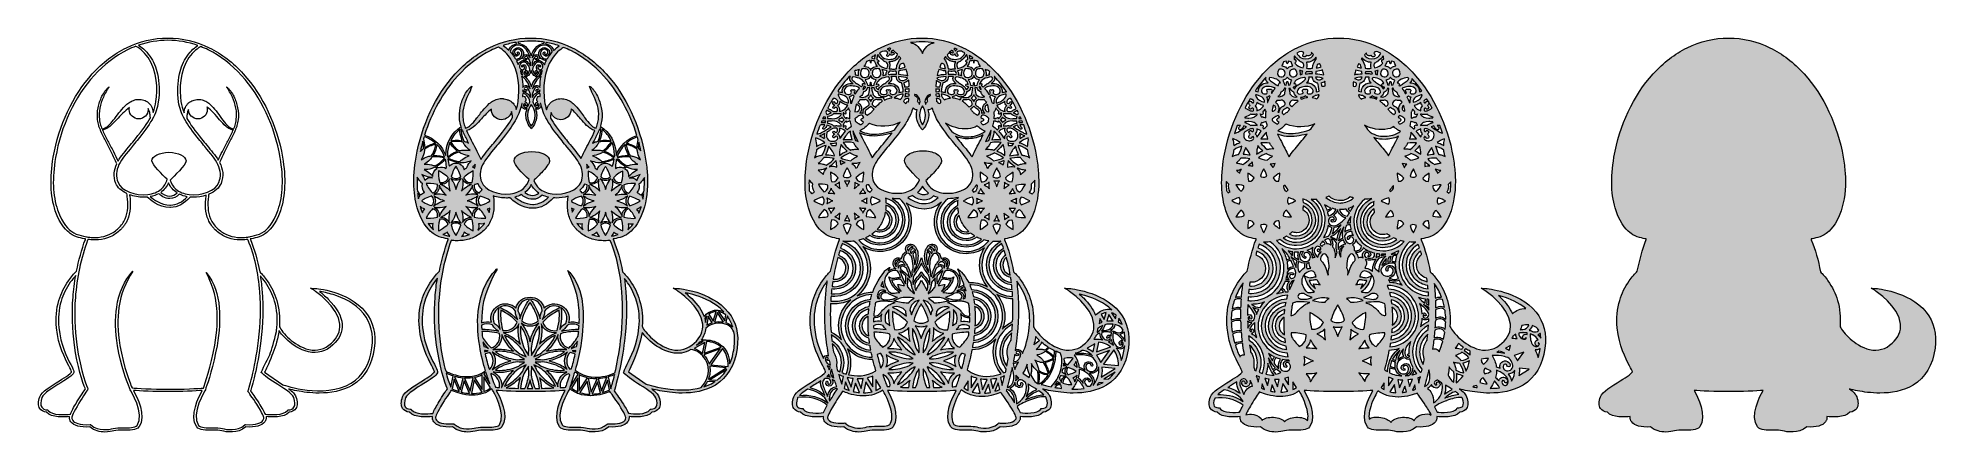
# Model space of a CAD drawing. Header units: millimetres. Extents: x -883 to 1566, y 87 to 598.
import ezdxf

# ---------------------------------------------------------------- set-up
doc = ezdxf.new("R2010")
doc.units = ezdxf.units.MM
doc.header["$MEASUREMENT"] = 0
for name, color, linetype in [('Layer 1', 7, 'Continuous'), ('Layer 2', 7, 'Continuous'), ('Layer 3', 7, 'Continuous'), ('Layer 4', 7, 'Continuous'), ('Layer 5', 7, 'Continuous')]:
    doc.layers.add(name, color=color, linetype=linetype)

msp = doc.modelspace()

# ---------------------------------------------------------------- hatches: boundary and pattern name
at = {"layer": 'Layer 1'}
h = msp.add_hatch(color=5, dxfattribs=at)
h.dxf.hatch_style = 2
edge = h.paths.add_edge_path()
edge.add_spline(control_points=[(1552.3, 244.4), (1541.1, 258.4), (1524, 265.9), (1511.7, 269.8), (1498.3, 274), (1487.8, 274.9), (1487.4, 274.9), (1487.4, 274.9), (1481.4, 275.4), (1481.4, 275.4), (1481.4, 275.4), (1486.4, 272.1), (1486.4, 272.1), (1486.7, 271.9), (1517.4, 251.6), (1519.3, 228.7), (1520.1, 219.9), (1516.4, 211.7), (1508.4, 204.3), (1500, 196.5), (1490.2, 193.8), (1479.4, 196.2), (1469, 198.5), (1460.1, 204.9), (1454.4, 209.9), (1447.8, 215.9), (1442.9, 222.2), (1441.6, 225.5), (1441.6, 225.5), (1441.3, 226.1), (1441.3, 226.1), (1442.2, 237.7), (1441.1, 249), (1438, 259.5), (1435.3, 268.4), (1431.2, 276.9), (1425.7, 284.7), (1422.3, 289.5), (1418.9, 293.4), (1415.9, 296.4), (1413.3, 311.1), (1409.3, 324.8), (1404.2, 337.4), (1404.2, 337.4), (1404.2, 337.4), (1404.2, 337.4), (1404.2, 337.4), (1404.2, 337.4), (1404.2, 337.4), (1404.1, 337.6), (1404, 337.8), (1403.9, 338.1), (1403.9, 338.1), (1403.9, 338.7), (1403.9, 338.7), (1407.5, 339.3), (1417.2, 341.2), (1423.3, 345.7), (1427, 348.4), (1436.4, 356.7), (1442.6, 375.1), (1447, 388), (1448.8, 402.9), (1448.1, 419.6), (1448, 421), (1448, 422.5), (1447.8, 423.9), (1447.4, 430.4), (1446.5, 437.1), (1445.3, 444.1), (1438.2, 485.4), (1420.3, 523.5), (1394.9, 551.5), (1381.7, 566), (1366.9, 577.4), (1350.9, 585.2), (1334, 593.5), (1316.1, 597.8), (1297.6, 597.8), (1297.6, 597.8), (1297.4, 597.8), (1297.4, 597.8), (1297.4, 597.8), (1297.4, 597.8), (1297.4, 597.8), (1279, 597.8), (1261, 593.5), (1244.1, 585.2), (1228.2, 577.4), (1213.4, 566), (1200.2, 551.5), (1174.7, 523.5), (1156.8, 485.4), (1149.7, 444.1), (1145.1, 417.3), (1146, 394.1), (1152.4, 375.1), (1158.7, 356.7), (1168, 348.4), (1171.7, 345.7), (1177.9, 341.2), (1187.6, 339.3), (1191.2, 338.7), (1191.2, 338.7), (1191.2, 338.2), (1191.2, 338.2), (1186.3, 324.8), (1182.5, 311), (1179.8, 297.1), (1176.6, 293.9), (1172.9, 289.8), (1169.4, 284.7), (1163.9, 276.9), (1159.7, 268.4), (1157.1, 259.5), (1153.7, 248.4), (1152.7, 236.5), (1153.9, 224.2), (1156.3, 200.7), (1164.8, 184.7), (1169.8, 175.2), (1171.7, 171.7), (1173.2, 168.8), (1173.4, 167.4), (1173.4, 167.2), (1173.2, 166.2), (1169.1, 163.2), (1166.1, 161), (1162.1, 158.5), (1157.8, 155.9), (1147, 149.3), (1134.7, 141.9), (1132.3, 135.2), (1130.1, 128.8), (1130.1, 123.8), (1132.3, 120.2), (1134.1, 117.5), (1137.1, 115.8), (1141.2, 115.3), (1147.6, 107.8), (1164.7, 109), (1170.7, 109.7), (1170.7, 109.3), (1170.7, 108.8), (1170.7, 108.3), (1170.5, 106.9), (1170.8, 106.3), (1171, 105.9), (1171, 105.9), (1171.1, 105.9), (1171.1, 105.9), (1171.3, 104.9), (1171.8, 103.8), (1172.6, 102.8), (1176.2, 97.9), (1184.3, 95.7), (1196.8, 96.3), (1202.9, 91.2), (1210.1, 89.8), (1216.3, 89.8), (1221.2, 89.8), (1225.4, 90.7), (1227.9, 91.4), (1230.8, 92.2), (1235.2, 92.2), (1239.9, 92.1), (1248.1, 92.1), (1256.6, 92), (1260.3, 96.4), (1260.3, 96.4), (1260.3, 96.5), (1260.3, 96.5), (1270.2, 110.7), (1257.7, 135.4), (1253.1, 143.4), (1260.6, 142.9), (1281.3, 141.7), (1297.5, 142), (1313.7, 141.7), (1334.4, 142.9), (1341.9, 143.4), (1337.4, 135.4), (1324.9, 110.7), (1334.7, 96.5), (1334.7, 96.5), (1334.8, 96.4), (1334.8, 96.4), (1338.4, 92), (1346.9, 92.1), (1355.1, 92.1), (1359.8, 92.2), (1364.2, 92.2), (1367.1, 91.4), (1372.8, 89.8), (1387.2, 87.2), (1398.3, 96.3), (1410.7, 95.7), (1418.9, 97.9), (1422.5, 102.8), (1423.3, 103.9), (1423.8, 105), (1424, 106.1), (1424.2, 106.5), (1424.3, 107), (1424.3, 107.7), (1424.4, 108.4), (1424.4, 109.1), (1424.3, 109.7), (1430.4, 109), (1447.5, 107.8), (1453.9, 115.3), (1457.9, 115.8), (1461, 117.5), (1462.7, 120.2), (1465, 123.8), (1465, 128.8), (1462.7, 135.2), (1461.5, 138.4), (1458.1, 141.8), (1453.5, 145.3), (1459.3, 143.8), (1467.5, 142), (1476.8, 140.9), (1481.6, 140.4), (1487, 140), (1492.7, 140), (1506.8, 140), (1522.6, 142.3), (1535.7, 150.4), (1551.3, 159.9), (1560.7, 175.9), (1563.8, 197.8), (1566.3, 216.1), (1562.4, 231.8), (1552.3, 244.4)], knot_values=[0, 0, 0, 0, 1, 1, 1, 2, 2, 2, 3, 3, 3, 4, 4, 4, 5, 5, 5, 6, 6, 6, 7, 7, 7, 8, 8, 8, 9, 9, 9, 10, 10, 10, 11, 11, 11, 12, 12, 12, 13, 13, 13, 14, 14, 14, 15, 15, 15, 16, 16, 16, 17, 17, 17, 18, 18, 18, 19, 19, 19, 20, 20, 20, 21, 21, 21, 22, 22, 22, 23, 23, 23, 24, 24, 24, 25, 25, 25, 26, 26, 26, 27, 27, 27, 28, 28, 28, 29, 29, 29, 30, 30, 30, 31, 31, 31, 32, 32, 32, 33, 33, 33, 34, 34, 34, 35, 35, 35, 36, 36, 36, 37, 37, 37, 38, 38, 38, 39, 39, 39, 40, 40, 40, 41, 41, 41, 42, 42, 42, 43, 43, 43, 44, 44, 44, 45, 45, 45, 46, 46, 46, 47, 47, 47, 48, 48, 48, 49, 49, 49, 50, 50, 50, 51, 51, 51, 52, 52, 52, 53, 53, 53, 54, 54, 54, 55, 55, 55, 56, 56, 56, 57, 57, 57, 58, 58, 58, 59, 59, 59, 60, 60, 60, 61, 61, 61, 62, 62, 62, 63, 63, 63, 64, 64, 64, 65, 65, 65, 66, 66, 66, 67, 67, 67, 68, 68, 68, 69, 69, 69, 70, 70, 70, 71, 71, 71, 72, 72, 72, 73, 73, 73, 74, 74, 74, 75, 75, 75, 76, 76, 76, 77, 77, 77, 78, 78, 78, 78], degree=3, periodic=1)
at = {"layer": 'Layer 2'}
h = msp.add_hatch(color=1, dxfattribs=at)
h.dxf.hatch_style = 2
edge = h.paths.add_edge_path()
edge.add_spline(control_points=[(7.6, 244.4), (-3.5, 258), (-20.7, 266.1), (-33.1, 269.9), (-46.3, 273.9), (-56.9, 274.9), (-57.3, 274.9), (-57.3, 274.9), (-63.3, 275.4), (-63.3, 275.4), (-63.3, 275.4), (-58.3, 272.2), (-58.3, 272.2), (-58, 271.9), (-27.3, 251.6), (-25.4, 228.7), (-24.7, 219.9), (-28.3, 211.7), (-36.3, 204.3), (-44.8, 196.6), (-54.5, 193.8), (-65.3, 196.2), (-75.7, 198.5), (-84.6, 205), (-90.3, 210), (-97, 215.9), (-101.8, 222.3), (-103.2, 225.5), (-103.2, 225.5), (-103.4, 226.1), (-103.4, 226.1), (-102.4, 237.7), (-103.6, 249), (-106.7, 259.5), (-109.4, 268.4), (-113.5, 276.9), (-119, 284.7), (-122.4, 289.5), (-125.8, 293.4), (-128.8, 296.4), (-131.4, 311.1), (-135.3, 324.8), (-140.5, 337.4), (-140.5, 337.4), (-140.5, 337.4), (-140.5, 337.4), (-140.5, 337.4), (-140.5, 337.4), (-140.5, 337.4), (-140.6, 337.6), (-140.7, 337.8), (-140.8, 338.1), (-140.8, 338.1), (-140.8, 338.7), (-140.8, 338.7), (-137.2, 339.3), (-127.5, 341.2), (-121.4, 345.7), (-117.7, 348.4), (-108.3, 356.7), (-102.1, 375.1), (-97.7, 388), (-95.9, 402.9), (-96.6, 419.6), (-96.7, 421), (-96.7, 422.5), (-96.9, 423.9), (-97.3, 430.4), (-98.2, 437.1), (-99.4, 444.1), (-106.5, 485.4), (-124.4, 523.5), (-149.8, 551.5), (-163, 566), (-177.8, 577.4), (-193.8, 585.2), (-210.7, 593.5), (-228.6, 597.8), (-247.1, 597.8), (-247.1, 597.8), (-247.3, 597.8), (-247.3, 597.8), (-247.3, 597.8), (-247.3, 597.8), (-247.3, 597.8), (-265.7, 597.8), (-283.7, 593.5), (-300.6, 585.2), (-316.5, 577.4), (-331.3, 566), (-344.5, 551.5), (-370, 523.5), (-387.9, 485.4), (-395, 444.1), (-399.6, 417.3), (-398.7, 394.1), (-392.3, 375.1), (-386, 356.7), (-376.7, 348.4), (-373, 345.7), (-366.8, 341.2), (-357.1, 339.3), (-353.5, 338.7), (-353.5, 338.7), (-353.5, 338.2), (-353.5, 338.2), (-358.4, 324.8), (-362.2, 311), (-364.9, 297.1), (-368.1, 293.9), (-371.8, 289.8), (-375.3, 284.7), (-380.8, 276.9), (-385, 268.4), (-387.6, 259.5), (-391, 248.4), (-392, 236.5), (-390.8, 224.2), (-388.4, 200.7), (-379.9, 184.7), (-374.9, 175.2), (-373, 171.7), (-371.5, 168.8), (-371.3, 167.4), (-371.3, 167.2), (-371.5, 166.2), (-375.6, 163.2), (-378.6, 161), (-382.6, 158.5), (-386.9, 155.9), (-397.7, 149.3), (-410, 141.9), (-412.4, 135.2), (-414.6, 128.8), (-414.6, 123.8), (-412.4, 120.2), (-410.6, 117.5), (-407.6, 115.8), (-403.5, 115.3), (-397.1, 107.8), (-380, 109), (-374, 109.7), (-374, 109.3), (-374, 108.8), (-374, 108.3), (-374.2, 106.9), (-373.9, 106.3), (-373.7, 105.9), (-373.7, 105.9), (-373.6, 105.9), (-373.6, 105.9), (-373.3, 104.9), (-372.9, 103.8), (-372.1, 102.8), (-368.5, 97.9), (-360.4, 95.7), (-347.9, 96.3), (-341.8, 91.2), (-334.6, 89.8), (-328.4, 89.8), (-323.5, 89.8), (-319.3, 90.7), (-316.8, 91.4), (-313.9, 92.2), (-309.4, 92.2), (-304.8, 92.1), (-296.6, 92.1), (-288.1, 92), (-284.4, 96.4), (-284.4, 96.4), (-284.4, 96.5), (-284.4, 96.5), (-274.5, 110.7), (-287, 135.4), (-291.6, 143.4), (-284.1, 142.9), (-263.4, 141.7), (-247.2, 142), (-230.9, 141.7), (-210.3, 142.9), (-202.8, 143.4), (-207.3, 135.4), (-219.8, 110.7), (-210, 96.5), (-210, 96.5), (-209.9, 96.4), (-209.9, 96.4), (-206.3, 92), (-197.8, 92.1), (-189.6, 92.1), (-184.9, 92.2), (-180.5, 92.2), (-177.6, 91.4), (-171.9, 89.8), (-157.5, 87.2), (-146.4, 96.3), (-134, 95.7), (-125.8, 97.9), (-122.2, 102.8), (-121.4, 103.9), (-120.9, 105), (-120.7, 106.1), (-120.5, 106.5), (-120.4, 107), (-120.4, 107.7), (-120.3, 108.4), (-120.3, 109.1), (-120.4, 109.7), (-114.3, 109), (-97.2, 107.8), (-90.8, 115.3), (-86.8, 115.8), (-83.7, 117.5), (-82, 120.2), (-79.7, 123.8), (-79.7, 128.8), (-82, 135.2), (-83.2, 138.4), (-86.7, 141.9), (-91.2, 145.3), (-85.4, 143.8), (-77.2, 142.1), (-68, 141), (-63.1, 140.4), (-57.7, 140), (-52, 140), (-37.9, 140), (-22.1, 142.4), (-9, 150.4), (6.6, 160), (16, 175.9), (19, 197.8), (21.6, 216.2), (17.8, 231.9), (7.6, 244.4)], knot_values=[0, 0, 0, 0, 1, 1, 1, 2, 2, 2, 3, 3, 3, 4, 4, 4, 5, 5, 5, 6, 6, 6, 7, 7, 7, 8, 8, 8, 9, 9, 9, 10, 10, 10, 11, 11, 11, 12, 12, 12, 13, 13, 13, 14, 14, 14, 15, 15, 15, 16, 16, 16, 17, 17, 17, 18, 18, 18, 19, 19, 19, 20, 20, 20, 21, 21, 21, 22, 22, 22, 23, 23, 23, 24, 24, 24, 25, 25, 25, 26, 26, 26, 27, 27, 27, 28, 28, 28, 29, 29, 29, 30, 30, 30, 31, 31, 31, 32, 32, 32, 33, 33, 33, 34, 34, 34, 35, 35, 35, 36, 36, 36, 37, 37, 37, 38, 38, 38, 39, 39, 39, 40, 40, 40, 41, 41, 41, 42, 42, 42, 43, 43, 43, 44, 44, 44, 45, 45, 45, 46, 46, 46, 47, 47, 47, 48, 48, 48, 49, 49, 49, 50, 50, 50, 51, 51, 51, 52, 52, 52, 53, 53, 53, 54, 54, 54, 55, 55, 55, 56, 56, 56, 57, 57, 57, 58, 58, 58, 59, 59, 59, 60, 60, 60, 61, 61, 61, 62, 62, 62, 63, 63, 63, 64, 64, 64, 65, 65, 65, 66, 66, 66, 67, 67, 67, 68, 68, 68, 69, 69, 69, 70, 70, 70, 71, 71, 71, 72, 72, 72, 73, 73, 73, 74, 74, 74, 75, 75, 75, 76, 76, 76, 77, 77, 77, 78, 78, 78, 78], degree=3, periodic=1)
edge = h.paths.add_edge_path()
edge.add_spline(control_points=[(6.3, 239.2), (6.5, 239.1), (6.6, 238.9), (6.8, 238.8), (9.7, 234.6), (11.9, 230), (13.4, 225.1), (11.2, 227.7), (8.3, 229.6), (4.6, 230.8), (4.6, 230.8), (6.3, 239.2), (6.3, 239.2)], knot_values=[0, 0, 0, 0, 1, 1, 1, 2, 2, 2, 3, 3, 3, 4, 4, 4, 4], degree=3, periodic=1)
edge = h.paths.add_edge_path()
edge.add_spline(control_points=[(4.6, 240.8), (4.6, 240.8), (3, 233), (3, 233), (3, 233), (-4.9, 245), (-4.9, 245), (-1.6, 244.6), (1.6, 243.1), (4.6, 240.8)], knot_values=[0, 0, 0, 0, 1, 1, 1, 2, 2, 2, 3, 3, 3, 3], degree=3, periodic=1)
edge = h.paths.add_edge_path()
edge.add_spline(control_points=[(-17.5, 241.6), (-14.9, 243.4), (-11.7, 244.7), (-8.2, 245), (-8.2, 245), (-11.9, 232.6), (-11.9, 232.6), (-11.9, 232.6), (-17.5, 241.6), (-17.5, 241.6)], knot_values=[0, 0, 0, 0, 1, 1, 1, 2, 2, 2, 3, 3, 3, 3], degree=3, periodic=1)
edge = h.paths.add_edge_path()
edge.add_spline(control_points=[(-13.2, 230.7), (-15.8, 229.9), (-18.1, 228.8), (-20, 227.4), (-20, 227.4), (-18.2, 239), (-18.2, 239), (-18.2, 239), (-13.2, 230.7), (-13.2, 230.7)], knot_values=[0, 0, 0, 0, 1, 1, 1, 2, 2, 2, 3, 3, 3, 3], degree=3, periodic=1)
edge = h.paths.add_edge_path()
edge.add_spline(control_points=[(-6.5, 243.7), (-6.5, 243.7), (1.5, 231.6), (1.5, 231.6), (1.3, 231.6), (1, 231.7), (0.7, 231.7), (-2.9, 232.3), (-6.7, 232.2), (-10.1, 231.5), (-10.1, 231.5), (-6.5, 243.7), (-6.5, 243.7)], knot_values=[0, 0, 0, 0, 1, 1, 1, 2, 2, 2, 3, 3, 3, 4, 4, 4, 4], degree=3, periodic=1)
edge = h.paths.add_edge_path()
edge.add_spline(control_points=[(-39.6, 261.9), (-42.6, 264.9), (-45.5, 267.4), (-48, 269.4), (-44.2, 268.7), (-39.4, 267.6), (-34.2, 266), (-23.3, 262.6), (-8.7, 256.2), (1.9, 244.9), (-1.3, 246.5), (-4.5, 247.2), (-7.9, 247.1), (-14.6, 246.7), (-20.5, 242.7), (-23.6, 238.6), (-26.4, 246.2), (-31.7, 254), (-39.6, 261.9)], knot_values=[0, 0, 0, 0, 1, 1, 1, 2, 2, 2, 3, 3, 3, 4, 4, 4, 5, 5, 5, 6, 6, 6, 6], degree=3, periodic=1)
edge = h.paths.add_edge_path()
edge.add_spline(control_points=[(-20.2, 239.3), (-20.2, 239.3), (-21.6, 230.8), (-21.6, 230.8), (-21.8, 232.6), (-22.2, 234.4), (-22.7, 236.2), (-22.6, 236.4), (-22.5, 236.7), (-22.3, 236.9), (-21.7, 237.7), (-21, 238.5), (-20.2, 239.3)], knot_values=[0, 0, 0, 0, 1, 1, 1, 2, 2, 2, 3, 3, 3, 4, 4, 4, 4], degree=3, periodic=1)
edge = h.paths.add_edge_path()
edge.add_spline(control_points=[(-29.4, 205.8), (-28.2, 206.1), (-26.6, 206.4), (-24.8, 206.5), (-24.8, 206.5), (-33.3, 201.6), (-33.3, 201.6), (-31.9, 203), (-30.5, 204.4), (-29.4, 205.8)], knot_values=[0, 0, 0, 0, 1, 1, 1, 2, 2, 2, 3, 3, 3, 3], degree=3, periodic=1)
edge = h.paths.add_edge_path()
edge.add_spline(control_points=[(-22.7, 205.4), (-22.7, 205.4), (-25.6, 191.1), (-25.6, 191.1), (-28.9, 194.2), (-32.8, 196.4), (-36.6, 197.4), (-36.6, 197.4), (-22.7, 205.4), (-22.7, 205.4)], knot_values=[0, 0, 0, 0, 1, 1, 1, 2, 2, 2, 3, 3, 3, 3], degree=3, periodic=1)
edge = h.paths.add_edge_path()
edge.add_spline(control_points=[(-16.4, 174.6), (-16.4, 174.6), (4.9, 172.5), (4.9, 172.5), (4.9, 172.5), (-18.1, 158), (-18.1, 158), (-17, 160.7), (-16.3, 163.5), (-16.1, 166.2), (-15.8, 169), (-15.9, 171.8), (-16.4, 174.6)], knot_values=[0, 0, 0, 0, 1, 1, 1, 2, 2, 2, 3, 3, 3, 4, 4, 4, 4], degree=3, periodic=1)
edge = h.paths.add_edge_path()
edge.add_spline(control_points=[(-17, 177.2), (-17.7, 179.6), (-18.8, 182), (-20.1, 184.3), (-21.2, 186.1), (-22.5, 187.8), (-23.9, 189.3), (-23.9, 189.3), (-2.7, 196.9), (-2.7, 196.9), (-2.7, 196.9), (-17, 177.2), (-17, 177.2)], knot_values=[0, 0, 0, 0, 1, 1, 1, 2, 2, 2, 3, 3, 3, 4, 4, 4, 4], degree=3, periodic=1)
edge = h.paths.add_edge_path()
edge.add_spline(control_points=[(-23.4, 191.6), (-23.4, 191.6), (-20.4, 206.6), (-20.4, 206.6), (-16.9, 206.4), (-12.9, 205.6), (-9, 203.9), (-6.6, 202.9), (-4.1, 201.4), (-1.8, 199.3), (-1.8, 199.3), (-23.4, 191.6), (-23.4, 191.6)], knot_values=[0, 0, 0, 0, 1, 1, 1, 2, 2, 2, 3, 3, 3, 4, 4, 4, 4], degree=3, periodic=1)
edge = h.paths.add_edge_path()
edge.add_spline(control_points=[(-142.8, 342.4), (-142.8, 342.4), (-142.9, 342.4), (-142.9, 342.4), (-141.6, 343.8), (-140.6, 345.5), (-140.1, 347.5), (-138.5, 345.8), (-136.5, 344.7), (-134.3, 344.3), (-138.8, 343), (-142.7, 342.5), (-142.8, 342.4)], knot_values=[0, 0, 0, 0, 1, 1, 1, 2, 2, 2, 3, 3, 3, 4, 4, 4, 4], degree=3, periodic=1)
edge = h.paths.add_edge_path()
edge.add_spline(control_points=[(-150.9, 361.2), (-153.3, 361.2), (-155.5, 360.5), (-157.3, 359.1), (-156.3, 360.4), (-155.3, 361.8), (-154.5, 363.3), (-152.6, 366.5), (-151.4, 369.9), (-150.7, 373.1), (-150, 369.9), (-148.8, 366.5), (-146.9, 363.3), (-146, 361.8), (-145, 360.3), (-144, 359), (-144, 359), (-144, 358.9), (-144, 358.9), (-145.9, 360.4), (-148.3, 361.2), (-150.9, 361.2)], knot_values=[0, 0, 0, 0, 1, 1, 1, 2, 2, 2, 3, 3, 3, 4, 4, 4, 5, 5, 5, 6, 6, 6, 7, 7, 7, 7], degree=3, periodic=1)
edge = h.paths.add_edge_path()
edge.add_spline(control_points=[(-144.5, 356.6), (-146.2, 350.1), (-149.4, 345.1), (-150.7, 343.1), (-152.1, 345.1), (-155.3, 350.2), (-156.9, 356.7), (-156.9, 356.7), (-156.8, 356.7), (-156.7, 356.8), (-150.1, 362), (-144.9, 356.9), (-144.6, 356.6), (-144.6, 356.6), (-144.6, 356.6), (-144.5, 356.6)], knot_values=[0, 0, 0, 0, 1, 1, 1, 2, 2, 2, 3, 3, 3, 4, 4, 4, 5, 5, 5, 5], degree=3, periodic=1)
edge = h.paths.add_edge_path()
edge.add_spline(control_points=[(-174.6, 366.8), (-181, 365), (-187, 365.2), (-189.3, 365.4), (-188.3, 367.6), (-185.5, 372.9), (-180.6, 377.6), (-180.6, 377.6), (-180.6, 377.6), (-180.5, 377.5), (-172.7, 374.4), (-174.5, 367.3), (-174.6, 367), (-174.6, 366.9), (-174.6, 366.8), (-174.6, 366.8)], knot_values=[0, 0, 0, 0, 1, 1, 1, 2, 2, 2, 3, 3, 3, 4, 4, 4, 5, 5, 5, 5], degree=3, periodic=1)
edge = h.paths.add_edge_path()
edge.add_spline(control_points=[(-179.6, 350.5), (-180.8, 351.4), (-181.9, 352.4), (-183, 353.4), (-184.8, 355.2), (-186.3, 357), (-187.6, 358.8), (-185.3, 357.8), (-182.7, 357.6), (-180.3, 358.3), (-181, 355.7), (-180.8, 352.9), (-179.6, 350.5)], knot_values=[0, 0, 0, 0, 1, 1, 1, 2, 2, 2, 3, 3, 3, 4, 4, 4, 4], degree=3, periodic=1)
edge = h.paths.add_edge_path()
edge.add_spline(control_points=[(-194.5, 387.1), (-194.4, 387.5), (-194.4, 387.9), (-194.4, 388.3), (-192, 389.9), (-187.4, 392.5), (-181.8, 393.9), (-181.7, 393.9), (-181.7, 393.8), (-181.7, 393.8), (-176.4, 387.2), (-181.6, 381.9), (-181.8, 381.7), (-181.9, 381.7), (-181.9, 381.6), (-181.9, 381.5), (-187.6, 383), (-192.1, 385.6), (-194.5, 387.1)], knot_values=[0, 0, 0, 0, 1, 1, 1, 2, 2, 2, 3, 3, 3, 4, 4, 4, 5, 5, 5, 6, 6, 6, 6], degree=3, periodic=1)
edge = h.paths.add_edge_path()
edge.add_spline(control_points=[(-191, 377), (-192.2, 375.9), (-193, 374.5), (-193.6, 373.1), (-194, 374.8), (-194.2, 376.6), (-194.4, 378.5), (-193.4, 377.8), (-192.2, 377.3), (-191, 377)], knot_values=[0, 0, 0, 0, 1, 1, 1, 2, 2, 2, 3, 3, 3, 3], degree=3, periodic=1)
edge = h.paths.add_edge_path()
edge.add_spline(control_points=[(-244.8, 389.8), (-244.7, 389.8), (-244.5, 389.8), (-244.4, 389.8), (-240, 389.9), (-235.9, 391.8), (-232.3, 395.3), (-229.8, 394.1), (-227, 393.2), (-224.1, 392.5), (-230.2, 386.6), (-236.8, 383.4), (-243.8, 383.3), (-244, 383.3), (-244.2, 383.3), (-244.4, 383.3), (-254.4, 383.3), (-263.1, 389.2), (-267.6, 392.8), (-264.6, 393.5), (-261.8, 394.5), (-259.3, 395.9), (-256.8, 393.7), (-251.4, 389.8), (-244.8, 389.8)], knot_values=[0, 0, 0, 0, 1, 1, 1, 2, 2, 2, 3, 3, 3, 4, 4, 4, 5, 5, 5, 6, 6, 6, 7, 7, 7, 8, 8, 8, 8], degree=3, periodic=1)
edge = h.paths.add_edge_path()
edge.add_spline(control_points=[(-254.7, 398.7), (-251.2, 401.4), (-248.4, 404.8), (-246.4, 408.8), (-244.2, 404.4), (-241, 400.7), (-236.9, 397.9), (-239.3, 396), (-241.8, 395), (-244.5, 394.9), (-248.7, 394.8), (-252.4, 397), (-254.7, 398.7)], knot_values=[0, 0, 0, 0, 1, 1, 1, 2, 2, 2, 3, 3, 3, 4, 4, 4, 4], degree=3, periodic=1)
edge = h.paths.add_edge_path()
edge.add_spline(control_points=[(-236.2, 403.8), (-239.4, 406.5), (-241.7, 410), (-243.2, 414.2), (-240.5, 416.7), (-235.8, 421.3), (-231.6, 425.9), (-225.7, 432.5), (-222.8, 436.9), (-222.8, 439.4), (-222.8, 446.1), (-232.9, 451.4), (-245.7, 451.4), (-258.6, 451.4), (-268.7, 446.1), (-268.7, 439.4), (-268.7, 434.7), (-258.2, 423.8), (-249.2, 415.3), (-250.6, 410.7), (-253.1, 406.8), (-256.6, 403.8), (-260.8, 400.1), (-266.5, 397.8), (-273.1, 396.9), (-289.1, 394.9), (-306.5, 401.9), (-310.4, 411.9), (-313.3, 419.3), (-313, 426.4), (-309.3, 434.1), (-305.7, 441.5), (-299.6, 448.7), (-292.6, 457.2), (-290.4, 459.7), (-288.2, 462.4), (-285.9, 465.2), (-276.7, 476.6), (-271.2, 484.2), (-267.2, 491.1), (-267.2, 491.1), (-267.1, 491.1), (-267.1, 491.1), (-267.1, 491.1), (-266.6, 492), (-266.6, 492), (-266.6, 492.1), (-266.5, 492.2), (-266.5, 492.3), (-266.5, 492.3), (-266.4, 492.4), (-266.4, 492.4), (-262.4, 499.7), (-259.9, 506.4), (-258.7, 513.4), (-258.5, 513.4), (-258.2, 513.4), (-258, 513.5), (-258.2, 513.1), (-258.5, 512.6), (-258.6, 512), (-259, 510.4), (-258.7, 508.1), (-256.3, 506.8), (-255.6, 506.3), (-254.7, 506.1), (-253.9, 506.1), (-253.4, 506.1), (-253, 506.2), (-252.6, 506.3), (-252.3, 506.4), (-252, 506.5), (-251.7, 506.6), (-252.6, 504.2), (-253.4, 501.2), (-253.4, 498.1), (-253.4, 489.2), (-247.4, 482.1), (-247.1, 481.8), (-247.1, 481.8), (-246.4, 480.9), (-246.4, 480.9), (-246.4, 480.9), (-245.6, 481.8), (-245.6, 481.8), (-245.3, 482.1), (-239.4, 489.2), (-239.4, 498.1), (-239.4, 501.2), (-240.1, 504.2), (-241.1, 506.6), (-240.8, 506.5), (-240.5, 506.4), (-240.2, 506.3), (-239.8, 506.2), (-239.3, 506.1), (-238.9, 506.1), (-238, 506.1), (-237.2, 506.3), (-236.4, 506.8), (-234.1, 508.1), (-233.7, 510.4), (-234.1, 512), (-234.3, 512.6), (-234.5, 513.1), (-234.8, 513.5), (-234.5, 513.4), (-234.3, 513.4), (-234, 513.4), (-232.8, 506.2), (-230.4, 499.5), (-226.1, 492.1), (-222.1, 485), (-216.3, 476.9), (-206.8, 465.2), (-204.6, 462.4), (-202.3, 459.7), (-200.2, 457.2), (-193.1, 448.7), (-187, 441.5), (-183.5, 434.1), (-179.8, 426.4), (-179.4, 419.3), (-182.3, 411.9), (-186.2, 401.9), (-203.7, 394.9), (-219.7, 396.9), (-226.3, 397.8), (-232, 400.1), (-236.2, 403.8)], knot_values=[0, 0, 0, 0, 1, 1, 1, 2, 2, 2, 3, 3, 3, 4, 4, 4, 5, 5, 5, 6, 6, 6, 7, 7, 7, 8, 8, 8, 9, 9, 9, 10, 10, 10, 11, 11, 11, 12, 12, 12, 13, 13, 13, 14, 14, 14, 15, 15, 15, 16, 16, 16, 17, 17, 17, 18, 18, 18, 19, 19, 19, 20, 20, 20, 21, 21, 21, 22, 22, 22, 23, 23, 23, 24, 24, 24, 25, 25, 25, 26, 26, 26, 27, 27, 27, 28, 28, 28, 29, 29, 29, 30, 30, 30, 31, 31, 31, 32, 32, 32, 33, 33, 33, 34, 34, 34, 35, 35, 35, 36, 36, 36, 37, 37, 37, 38, 38, 38, 39, 39, 39, 40, 40, 40, 41, 41, 41, 42, 42, 42, 43, 43, 43, 43], degree=3, periodic=1)
edge = h.paths.add_edge_path()
edge.add_spline(control_points=[(-312.4, 381.7), (-312.4, 381.8), (-312.4, 381.8), (-312.5, 381.9), (-317.7, 388.5), (-312.5, 393.7), (-312.3, 394), (-312.3, 394), (-312.3, 394), (-312.3, 394), (-306.8, 392.6), (-302.3, 390.1), (-300, 388.5), (-299.9, 388.1), (-299.9, 387.7), (-299.9, 387.3), (-302.2, 385.7), (-306.8, 383.2), (-312.4, 381.7)], knot_values=[0, 0, 0, 0, 1, 1, 1, 2, 2, 2, 3, 3, 3, 4, 4, 4, 5, 5, 5, 6, 6, 6, 6], degree=3, periodic=1)
edge = h.paths.add_edge_path()
edge.add_spline(control_points=[(-299.9, 378.6), (-300.1, 376.6), (-300.4, 374.7), (-300.8, 372.8), (-301.3, 374.4), (-302.2, 375.8), (-303.5, 377), (-302.2, 377.3), (-301, 377.9), (-299.9, 378.6)], knot_values=[0, 0, 0, 0, 1, 1, 1, 2, 2, 2, 3, 3, 3, 3], degree=3, periodic=1)
edge = h.paths.add_edge_path()
edge.add_spline(control_points=[(-314.3, 358.4), (-311.7, 357.6), (-309, 357.9), (-306.6, 358.9), (-306.7, 358.9), (-306.7, 358.8), (-306.7, 358.8), (-308, 357), (-309.5, 355.2), (-311.3, 353.4), (-312.5, 352.2), (-313.8, 351.1), (-315.2, 350.1), (-313.8, 352.6), (-313.5, 355.6), (-314.3, 358.4)], knot_values=[0, 0, 0, 0, 1, 1, 1, 2, 2, 2, 3, 3, 3, 4, 4, 4, 5, 5, 5, 5], degree=3, periodic=1)
edge = h.paths.add_edge_path()
edge.add_spline(control_points=[(-320, 367), (-320, 367.1), (-320, 367.1), (-320, 367.2), (-321.2, 375.5), (-314.1, 377.5), (-313.8, 377.6), (-313.7, 377.6), (-313.7, 377.7), (-313.6, 377.8), (-308.8, 373.1), (-306, 367.7), (-304.9, 365.6), (-307.4, 365.4), (-313.5, 365.2), (-320, 367)], knot_values=[0, 0, 0, 0, 1, 1, 1, 2, 2, 2, 3, 3, 3, 4, 4, 4, 5, 5, 5, 5], degree=3, periodic=1)
edge = h.paths.add_edge_path()
edge.add_spline(control_points=[(-343.7, 361.4), (-346.1, 361.4), (-348.4, 360.6), (-350.2, 359.3), (-349.2, 360.6), (-348.2, 362), (-347.3, 363.5), (-345.5, 366.7), (-344.3, 370.1), (-343.6, 373.3), (-342.9, 370.1), (-341.7, 366.7), (-339.8, 363.5), (-338.9, 361.9), (-337.9, 360.5), (-336.8, 359.2), (-336.8, 359.1), (-336.9, 359.1), (-336.9, 359), (-338.8, 360.5), (-341.1, 361.4), (-343.7, 361.4)], knot_values=[0, 0, 0, 0, 1, 1, 1, 2, 2, 2, 3, 3, 3, 4, 4, 4, 5, 5, 5, 6, 6, 6, 7, 7, 7, 7], degree=3, periodic=1)
edge = h.paths.add_edge_path()
edge.add_spline(control_points=[(-337.4, 356.7), (-339.1, 350.3), (-342.2, 345.2), (-343.6, 343.3), (-344.9, 345.2), (-348.1, 350.3), (-349.8, 356.9), (-349.7, 356.9), (-349.6, 356.9), (-349.6, 357), (-343, 362.2), (-337.7, 357), (-337.5, 356.8), (-337.5, 356.8), (-337.4, 356.8), (-337.4, 356.7)], knot_values=[0, 0, 0, 0, 1, 1, 1, 2, 2, 2, 3, 3, 3, 4, 4, 4, 5, 5, 5, 5], degree=3, periodic=1)
edge = h.paths.add_edge_path()
edge.add_spline(control_points=[(-352.1, 359.7), (-352.1, 359.6), (-352.2, 359.6), (-352.2, 359.5), (-353.1, 361.7), (-354.7, 363.7), (-356.9, 365), (-359.1, 366.2), (-361.4, 366.7), (-363.7, 366.4), (-362.2, 367), (-360.6, 367.7), (-359, 368.6), (-355.8, 370.5), (-353.1, 372.8), (-350.9, 375.2), (-351.8, 372.1), (-352.5, 368.6), (-352.5, 364.9), (-352.5, 363.1), (-352.3, 361.3), (-352.1, 359.7)], knot_values=[0, 0, 0, 0, 1, 1, 1, 2, 2, 2, 3, 3, 3, 4, 4, 4, 5, 5, 5, 6, 6, 6, 7, 7, 7, 7], degree=3, periodic=1)
edge = h.paths.add_edge_path()
edge.add_spline(control_points=[(-335.4, 479.6), (-335.1, 478.8), (-334.8, 478), (-334.4, 477.1), (-332.4, 472.7), (-330.2, 468.3), (-328.1, 464.1), (-328.1, 464.1), (-327.2, 462.3), (-327.2, 462.3), (-327.8, 462.7), (-328.4, 463), (-329, 463.3), (-330.5, 463.9), (-332, 464.4), (-333.5, 464.8), (-336.6, 471.2), (-337, 477.7), (-337.1, 480.2), (-336.7, 480), (-336.1, 479.8), (-335.4, 479.6)], knot_values=[0, 0, 0, 0, 1, 1, 1, 2, 2, 2, 3, 3, 3, 4, 4, 4, 5, 5, 5, 6, 6, 6, 7, 7, 7, 7], degree=3, periodic=1)
edge = h.paths.add_edge_path()
edge.add_spline(control_points=[(-336.4, 481.5), (-336.4, 481.6), (-336.3, 481.6), (-336.3, 481.6), (-336.2, 481.6), (-336.2, 481.5), (-336.2, 481.5), (-336.3, 481.5), (-336.3, 481.5), (-336.4, 481.5)], knot_values=[0, 0, 0, 0, 1, 1, 1, 2, 2, 2, 3, 3, 3, 3], degree=3, periodic=1)
edge = h.paths.add_edge_path()
edge.add_spline(control_points=[(-284.8, 492.5), (-278.5, 492.5), (-273.2, 497), (-271.9, 502.9), (-271.5, 501.7), (-271.2, 500.3), (-271, 498.8), (-270.9, 497.9), (-270.8, 497), (-270.8, 496.1), (-270.7, 495.8), (-270.7, 495.4), (-270.7, 495.1), (-274.7, 488), (-280.8, 479.5), (-289.8, 468.4), (-292.1, 465.6), (-294.3, 463), (-296.5, 460.4), (-302, 453.7), (-307.3, 447.4), (-311.2, 441.2), (-311.2, 441.3), (-311.3, 441.4), (-311.4, 441.5), (-313, 444.8), (-314.7, 448.2), (-316.5, 451.9), (-318.5, 455.8), (-320.5, 459.7), (-322.5, 463.5), (-322.5, 463.5), (-323.9, 466.2), (-323.9, 466.2), (-326, 470.2), (-328.1, 474.4), (-330.1, 478.5), (-328.9, 478.7), (-327.8, 479.1), (-326.7, 479.6), (-325, 480.4), (-323.3, 481.5), (-321.3, 483), (-318.1, 485.6), (-315.3, 488.6), (-312.6, 491.5), (-312, 492.2), (-311.3, 492.9), (-310.7, 493.6), (-308.7, 495.8), (-306.6, 498), (-304.6, 500.1), (-302.1, 502.6), (-300, 504.5), (-297.9, 506.1), (-297.9, 506), (-297.9, 505.8), (-297.9, 505.7), (-297.9, 498.4), (-292, 492.5), (-284.8, 492.5)], knot_values=[0, 0, 0, 0, 1, 1, 1, 2, 2, 2, 3, 3, 3, 4, 4, 4, 5, 5, 5, 6, 6, 6, 7, 7, 7, 8, 8, 8, 9, 9, 9, 10, 10, 10, 11, 11, 11, 12, 12, 12, 13, 13, 13, 14, 14, 14, 15, 15, 15, 16, 16, 16, 17, 17, 17, 18, 18, 18, 19, 19, 19, 20, 20, 20, 20], degree=3, periodic=1)
edge = h.paths.add_edge_path()
edge.add_spline(control_points=[(-315.1, 381.3), (-316.4, 382.3), (-317.7, 383.2), (-319.2, 384.1), (-322.4, 386), (-325.8, 387.1), (-329, 387.9), (-325.8, 388.6), (-322.4, 389.8), (-319.2, 391.6), (-317.6, 392.5), (-316.2, 393.5), (-314.9, 394.6), (-314.9, 394.6), (-314.9, 394.6), (-314.9, 394.6), (-316.3, 392.7), (-317.2, 390.4), (-317.2, 387.8), (-317.2, 385.4), (-316.4, 383.1), (-315.1, 381.3)], knot_values=[0, 0, 0, 0, 1, 1, 1, 2, 2, 2, 3, 3, 3, 4, 4, 4, 5, 5, 5, 6, 6, 6, 7, 7, 7, 7], degree=3, periodic=1)
edge = h.paths.add_edge_path()
edge.add_spline(control_points=[(-336.3, 375.2), (-334.1, 372.8), (-331.4, 370.5), (-328.1, 368.6), (-326.6, 367.7), (-325, 367), (-323.4, 366.4), (-323.4, 366.4), (-323.4, 366.3), (-323.4, 366.3), (-325.7, 366.6), (-328.3, 366.2), (-330.5, 364.9), (-332.6, 363.7), (-334.1, 361.9), (-335, 359.9), (-334.8, 361.5), (-334.7, 363.2), (-334.7, 364.9), (-334.7, 368.6), (-335.3, 372.1), (-336.3, 375.2)], knot_values=[0, 0, 0, 0, 1, 1, 1, 2, 2, 2, 3, 3, 3, 4, 4, 4, 5, 5, 5, 6, 6, 6, 7, 7, 7, 7], degree=3, periodic=1)
edge = h.paths.add_edge_path()
edge.add_spline(control_points=[(-336.3, 400.5), (-335.3, 403.6), (-334.7, 407.1), (-334.7, 410.9), (-334.7, 412.7), (-334.8, 414.4), (-335.1, 416.1), (-335.1, 416.1), (-335.1, 416.1), (-335.1, 416.1), (-334.2, 413.9), (-332.6, 412), (-330.4, 410.7), (-328.2, 409.5), (-325.7, 409), (-323.4, 409.3), (-325, 408.7), (-326.6, 408), (-328.1, 407.1), (-331.4, 405.2), (-334.1, 402.9), (-336.3, 400.5)], knot_values=[0, 0, 0, 0, 1, 1, 1, 2, 2, 2, 3, 3, 3, 4, 4, 4, 5, 5, 5, 6, 6, 6, 7, 7, 7, 7], degree=3, periodic=1)
edge = h.paths.add_edge_path()
edge.add_spline(control_points=[(-321.3, 426.5), (-321.1, 424.1), (-320.9, 418), (-322.7, 411.4), (-322.8, 411.5), (-322.9, 411.5), (-323, 411.5), (-331.3, 410.2), (-333.3, 417.3), (-333.4, 417.6), (-333.4, 417.7), (-333.4, 417.8), (-333.5, 417.8), (-328.8, 422.6), (-323.5, 425.5), (-321.3, 426.5)], knot_values=[0, 0, 0, 0, 1, 1, 1, 2, 2, 2, 3, 3, 3, 4, 4, 4, 5, 5, 5, 5], degree=3, periodic=1)
edge = h.paths.add_edge_path()
edge.add_spline(control_points=[(-322.2, 431.1), (-320.8, 432.4), (-319.6, 433.8), (-318.6, 435.1), (-318.9, 433.5), (-319.1, 431.7), (-319.2, 429.9), (-319.2, 429.9), (-319.3, 429.9), (-319.3, 429.9), (-320.2, 430.5), (-321.2, 430.9), (-322.2, 431.1)], knot_values=[0, 0, 0, 0, 1, 1, 1, 2, 2, 2, 3, 3, 3, 4, 4, 4, 4], degree=3, periodic=1)
edge = h.paths.add_edge_path()
edge.add_spline(control_points=[(-324.3, 403.3), (-323.4, 404.9), (-322.7, 406.5), (-322.1, 408.1), (-322.1, 408.1), (-322.1, 408.1), (-322.1, 408.1), (-322.4, 405.7), (-322, 403.2), (-320.7, 401), (-319.5, 398.9), (-317.6, 397.3), (-315.5, 396.4), (-317.1, 396.6), (-318.8, 396.8), (-320.6, 396.8), (-324.3, 396.8), (-327.8, 396.1), (-331, 395.2), (-328.6, 397.4), (-326.2, 400.1), (-324.3, 403.3)], knot_values=[0, 0, 0, 0, 1, 1, 1, 2, 2, 2, 3, 3, 3, 4, 4, 4, 5, 5, 5, 6, 6, 6, 7, 7, 7, 7], degree=3, periodic=1)
edge = h.paths.add_edge_path()
edge.add_spline(control_points=[(-319.8, 408.6), (-319.8, 408.6), (-319.8, 408.7), (-319.8, 408.8), (-318.2, 409.2), (-316.6, 409.6), (-315, 409.8), (-313.9, 407.1), (-312.1, 404.6), (-309.7, 402.4), (-310.9, 400.9), (-312.2, 399.4), (-313.7, 397.9), (-313.7, 398), (-313.8, 398), (-313.9, 398.1), (-321.7, 401.1), (-319.9, 408.3), (-319.8, 408.6)], knot_values=[0, 0, 0, 0, 1, 1, 1, 2, 2, 2, 3, 3, 3, 4, 4, 4, 5, 5, 5, 6, 6, 6, 6], degree=3, periodic=1)
edge = h.paths.add_edge_path()
edge.add_spline(control_points=[(-334.9, 453.2), (-336.5, 453), (-338.1, 452.7), (-339.6, 452.3), (-345.4, 456.3), (-349.1, 461.8), (-350.3, 463.9), (-347.9, 464.3), (-341.4, 465.2), (-334.6, 463.6), (-333.9, 462.2), (-333.1, 460.8), (-332.1, 459.5), (-330.1, 456.7), (-327.7, 454.5), (-325.3, 452.7), (-328.2, 453.3), (-331.5, 453.6), (-334.9, 453.2)], knot_values=[0, 0, 0, 0, 1, 1, 1, 2, 2, 2, 3, 3, 3, 4, 4, 4, 5, 5, 5, 6, 6, 6, 6], degree=3, periodic=1)
edge = h.paths.add_edge_path()
edge.add_spline(control_points=[(-326.4, 445.9), (-329.2, 444.9), (-332.2, 443.6), (-334.9, 441.6), (-336.3, 440.6), (-337.5, 439.6), (-338.6, 438.5), (-345.6, 439), (-351.5, 441.9), (-353.6, 443.1), (-351.8, 444.7), (-346.6, 448.7), (-339.8, 450.7), (-338.5, 449.8), (-337.2, 449.1), (-335.7, 448.4), (-332.5, 447), (-329.4, 446.3), (-326.4, 445.9)], knot_values=[0, 0, 0, 0, 1, 1, 1, 2, 2, 2, 3, 3, 3, 4, 4, 4, 5, 5, 5, 6, 6, 6, 6], degree=3, periodic=1)
edge = h.paths.add_edge_path()
edge.add_spline(control_points=[(-335.4, 465.3), (-341.9, 466.6), (-347.9, 465.8), (-350.4, 465.4), (-347.6, 471.1), (-343.6, 476.1), (-338.6, 480), (-338.5, 477.4), (-338.1, 471.4), (-335.4, 465.3)], knot_values=[0, 0, 0, 0, 1, 1, 1, 2, 2, 2, 3, 3, 3, 3], degree=3, periodic=1)
edge = h.paths.add_edge_path()
edge.add_spline(control_points=[(-341.4, 451.8), (-347.8, 449.7), (-352.5, 446), (-354.5, 444.3), (-354.6, 445.3), (-354.6, 446.3), (-354.6, 447.3), (-354.6, 452.8), (-353.5, 458.1), (-351.5, 462.9), (-350.2, 460.7), (-346.8, 455.8), (-341.4, 451.8)], knot_values=[0, 0, 0, 0, 1, 1, 1, 2, 2, 2, 3, 3, 3, 4, 4, 4, 4], degree=3, periodic=1)
edge = h.paths.add_edge_path()
edge.add_spline(control_points=[(-353.6, 417.8), (-353.7, 417.7), (-353.8, 417.7), (-353.8, 417.6), (-356.9, 409.7), (-364, 411.6), (-364.3, 411.7), (-364.4, 411.7), (-364.4, 411.7), (-364.5, 411.7), (-366.3, 418.1), (-366.1, 424.1), (-365.9, 426.5), (-363.7, 425.5), (-358.4, 422.6), (-353.6, 417.8)], knot_values=[0, 0, 0, 0, 1, 1, 1, 2, 2, 2, 3, 3, 3, 4, 4, 4, 5, 5, 5, 5], degree=3, periodic=1)
edge = h.paths.add_edge_path()
edge.add_spline(control_points=[(-356, 429.5), (-359, 431.6), (-362.9, 432.1), (-366.4, 430.7), (-367.1, 431.2), (-368, 431.6), (-368.8, 432), (-363, 435.3), (-359, 439.8), (-357.4, 441.8), (-357.1, 440.9), (-356.9, 439.9), (-356.7, 439), (-356.1, 435.8), (-355.9, 432.6), (-356, 429.5)], knot_values=[0, 0, 0, 0, 1, 1, 1, 2, 2, 2, 3, 3, 3, 4, 4, 4, 5, 5, 5, 5], degree=3, periodic=1)
edge = h.paths.add_edge_path()
edge.add_spline(control_points=[(-374.9, 429.4), (-373.4, 429.9), (-371.9, 430.5), (-370.5, 431.2), (-369.6, 430.8), (-368.8, 430.4), (-368, 429.9), (-371.8, 427.7), (-373.8, 423.5), (-373.4, 419.3), (-374.3, 420.5), (-375.3, 421.6), (-376.5, 422.7), (-379, 425), (-381.8, 426.8), (-384.4, 428.1), (-381.5, 428.1), (-378.2, 428.4), (-374.9, 429.4)], knot_values=[0, 0, 0, 0, 1, 1, 1, 2, 2, 2, 3, 3, 3, 4, 4, 4, 5, 5, 5, 6, 6, 6, 6], degree=3, periodic=1)
edge = h.paths.add_edge_path()
edge.add_spline(control_points=[(-384.7, 435), (-382.1, 436.4), (-379.4, 438.4), (-377.1, 440.9), (-376, 442), (-375, 443.3), (-374.1, 444.6), (-367.1, 445.4), (-360.8, 443.7), (-358.5, 442.9), (-360, 441), (-364.3, 436.1), (-370.6, 432.8), (-372, 433.4), (-373.5, 433.9), (-375.1, 434.3), (-378.4, 435), (-381.7, 435.2), (-384.7, 435)], knot_values=[0, 0, 0, 0, 1, 1, 1, 2, 2, 2, 3, 3, 3, 4, 4, 4, 5, 5, 5, 6, 6, 6, 6], degree=3, periodic=1)
edge = h.paths.add_edge_path()
edge.add_spline(control_points=[(-367.4, 408.8), (-367.4, 408.7), (-367.4, 408.6), (-367.4, 408.5), (-366.1, 400.2), (-373.2, 398.2), (-373.5, 398.2), (-373.6, 398.1), (-373.6, 398.1), (-373.7, 398.1), (-378.4, 402.8), (-381.2, 408), (-382.2, 410.2), (-379.8, 410.4), (-373.8, 410.6), (-367.4, 408.8)], knot_values=[0, 0, 0, 0, 1, 1, 1, 2, 2, 2, 3, 3, 3, 4, 4, 4, 5, 5, 5, 5], degree=3, periodic=1)
edge = h.paths.add_edge_path()
edge.add_spline(control_points=[(-373.1, 446.2), (-369.7, 452), (-368.5, 457.9), (-368.1, 460.4), (-363.7, 456), (-360.2, 450.6), (-358.2, 444.4), (-360.6, 445.2), (-366.4, 446.7), (-373.1, 446.2)], knot_values=[0, 0, 0, 0, 1, 1, 1, 2, 2, 2, 3, 3, 3, 3], degree=3, periodic=1)
edge = h.paths.add_edge_path()
edge.add_spline(control_points=[(-375, 446), (-376.5, 445.8), (-378.1, 445.5), (-379.7, 445), (-382.9, 444), (-385.8, 442.5), (-388.3, 440.8), (-386.8, 443.4), (-385.5, 446.4), (-384.7, 449.7), (-384.3, 451.3), (-384.1, 452.9), (-384, 454.4), (-378.3, 458.6), (-372, 460.3), (-369.6, 460.8), (-369.9, 458.4), (-371.2, 451.9), (-375, 446)], knot_values=[0, 0, 0, 0, 1, 1, 1, 2, 2, 2, 3, 3, 3, 4, 4, 4, 5, 5, 5, 6, 6, 6, 6], degree=3, periodic=1)
edge = h.paths.add_edge_path()
edge.add_spline(control_points=[(-378.8, 418.4), (-377.2, 418.1), (-375.6, 417.8), (-374.1, 417.7), (-374, 417.7), (-374, 417.6), (-374, 417.6), (-377.5, 418.3), (-381.3, 417.2), (-383.9, 414.6), (-384.9, 417.4), (-386.2, 419.9), (-387.7, 422), (-385.1, 420.5), (-382.1, 419.2), (-378.8, 418.4)], knot_values=[0, 0, 0, 0, 1, 1, 1, 2, 2, 2, 3, 3, 3, 4, 4, 4, 5, 5, 5, 5], degree=3, periodic=1)
edge = h.paths.add_edge_path()
edge.add_spline(control_points=[(-374.6, 394.1), (-374.6, 394), (-374.6, 394), (-374.6, 393.9), (-369.3, 387.4), (-374.5, 382.1), (-374.7, 381.9), (-374.7, 381.8), (-374.8, 381.8), (-374.8, 381.7), (-381.2, 383.4), (-386.2, 386.5), (-388.2, 387.9), (-386.2, 389.2), (-381.1, 392.4), (-374.6, 394.1)], knot_values=[0, 0, 0, 0, 1, 1, 1, 2, 2, 2, 3, 3, 3, 4, 4, 4, 5, 5, 5, 5], degree=3, periodic=1)
edge = h.paths.add_edge_path()
edge.add_spline(control_points=[(-370.1, 387.9), (-370.1, 390.4), (-370.9, 392.7), (-372.3, 394.6), (-372.3, 394.6), (-372.3, 394.6), (-372.3, 394.6), (-371, 393.5), (-369.5, 392.5), (-368, 391.6), (-364.7, 389.8), (-361.3, 388.6), (-358.2, 387.9), (-361.3, 387.1), (-364.7, 386), (-368, 384.1), (-369.5, 383.2), (-371, 382.2), (-372.3, 381.1), (-372.3, 381.1), (-372.4, 381.1), (-372.4, 381.2), (-371, 383), (-370.1, 385.4), (-370.1, 387.9)], knot_values=[0, 0, 0, 0, 1, 1, 1, 2, 2, 2, 3, 3, 3, 4, 4, 4, 5, 5, 5, 6, 6, 6, 7, 7, 7, 8, 8, 8, 8], degree=3, periodic=1)
edge = h.paths.add_edge_path()
edge.add_spline(control_points=[(-366.6, 396.8), (-368.4, 396.8), (-370.1, 396.6), (-371.8, 396.4), (-371.8, 396.4), (-371.9, 396.4), (-371.9, 396.4), (-369.7, 397.3), (-367.8, 398.9), (-366.5, 401.1), (-365.3, 403.3), (-364.8, 405.8), (-365.1, 408.1), (-365.1, 408.1), (-365.1, 408.1), (-365.1, 408.1), (-364.4, 406.5), (-363.7, 404.9), (-362.8, 403.3), (-360.9, 400.1), (-358.6, 397.4), (-356.2, 395.2), (-359.3, 396.1), (-362.8, 396.8), (-366.6, 396.8)], knot_values=[0, 0, 0, 0, 1, 1, 1, 2, 2, 2, 3, 3, 3, 4, 4, 4, 5, 5, 5, 6, 6, 6, 7, 7, 7, 8, 8, 8, 8], degree=3, periodic=1)
edge = h.paths.add_edge_path()
edge.add_spline(control_points=[(-359, 407.1), (-360.6, 408), (-362.2, 408.7), (-363.8, 409.3), (-363.8, 409.4), (-363.8, 409.4), (-363.8, 409.4), (-361.5, 409.1), (-359, 409.5), (-356.8, 410.8), (-354.6, 412.1), (-353, 414), (-352.1, 416.1), (-352.1, 416.1), (-352.1, 416.1), (-352.1, 416.1), (-352.3, 414.4), (-352.5, 412.7), (-352.5, 410.9), (-352.5, 407.1), (-351.8, 403.6), (-350.9, 400.5), (-353.1, 402.9), (-355.8, 405.2), (-359, 407.1)], knot_values=[0, 0, 0, 0, 1, 1, 1, 2, 2, 2, 3, 3, 3, 4, 4, 4, 5, 5, 5, 6, 6, 6, 7, 7, 7, 8, 8, 8, 8], degree=3, periodic=1)
edge = h.paths.add_edge_path()
edge.add_spline(control_points=[(-351.9, 432.7), (-353, 435.5), (-353.8, 438.6), (-354.2, 441.7), (-353.5, 441.3), (-352.6, 440.8), (-351.4, 440.3), (-348.6, 439.1), (-344.6, 437.6), (-339.9, 437.1), (-340.2, 436.7), (-340.4, 436.4), (-340.7, 436.1), (-341.6, 436.4), (-342.6, 436.5), (-343.6, 436.5), (-346.9, 436.5), (-349.9, 435), (-351.9, 432.7)], knot_values=[0, 0, 0, 0, 1, 1, 1, 2, 2, 2, 3, 3, 3, 4, 4, 4, 5, 5, 5, 6, 6, 6, 6], degree=3, periodic=1)
edge = h.paths.add_edge_path()
edge.add_spline(control_points=[(-337.4, 419), (-337.5, 419), (-337.5, 419), (-337.6, 418.9), (-344.2, 413.7), (-349.4, 418.8), (-349.7, 419.1), (-349.7, 419.1), (-349.7, 419.1), (-349.7, 419.1), (-348.1, 425.5), (-344.9, 430.5), (-343.6, 432.5), (-342.2, 430.5), (-339.1, 425.5), (-337.4, 419)], knot_values=[0, 0, 0, 0, 1, 1, 1, 2, 2, 2, 3, 3, 3, 4, 4, 4, 5, 5, 5, 5], degree=3, periodic=1)
edge = h.paths.add_edge_path()
edge.add_spline(control_points=[(-350.3, 416.6), (-348.4, 415.2), (-346.1, 414.3), (-343.6, 414.3), (-341, 414.3), (-338.7, 415.2), (-336.8, 416.6), (-336.8, 416.6), (-336.8, 416.6), (-336.8, 416.6), (-337.9, 415.2), (-338.9, 413.8), (-339.8, 412.3), (-341.7, 409), (-342.9, 405.6), (-343.6, 402.4), (-344.3, 405.6), (-345.5, 409), (-347.3, 412.3), (-348.2, 413.8), (-349.3, 415.2), (-350.3, 416.6), (-350.3, 416.6), (-350.3, 416.6), (-350.3, 416.6)], knot_values=[0, 0, 0, 0, 1, 1, 1, 2, 2, 2, 3, 3, 3, 4, 4, 4, 5, 5, 5, 6, 6, 6, 7, 7, 7, 8, 8, 8, 8], degree=3, periodic=1)
edge = h.paths.add_edge_path()
edge.add_spline(control_points=[(-339.2, 435.6), (-338.8, 436), (-338.4, 436.5), (-338, 436.9), (-336.4, 436.8), (-334.8, 436.8), (-333.2, 437), (-329.8, 437.4), (-326.7, 438.3), (-323.9, 439.5), (-325.9, 437.2), (-327.8, 434.6), (-329.2, 431.5), (-329.3, 431.1), (-329.5, 430.7), (-329.6, 430.3), (-330.8, 429.8), (-331.9, 429), (-332.8, 428), (-333.6, 431.4), (-336, 434.2), (-339.2, 435.6)], knot_values=[0, 0, 0, 0, 1, 1, 1, 2, 2, 2, 3, 3, 3, 4, 4, 4, 5, 5, 5, 6, 6, 6, 7, 7, 7, 7], degree=3, periodic=1)
edge = h.paths.add_edge_path()
edge.add_spline(control_points=[(-333, 347.6), (-331.1, 345.7), (-328.6, 344.5), (-326, 344.3), (-329.3, 343.1), (-332.9, 342.3), (-336.5, 341.9), (-334.8, 343.4), (-333.5, 345.4), (-333, 347.6)], knot_values=[0, 0, 0, 0, 1, 1, 1, 2, 2, 2, 3, 3, 3, 3], degree=3, periodic=1)
edge = h.paths.add_edge_path()
edge.add_spline(control_points=[(-333.2, 357.7), (-333.2, 357.7), (-333.2, 357.8), (-333.2, 357.8), (-330.1, 365.6), (-323, 363.8), (-322.7, 363.7), (-322.6, 363.7), (-322.6, 363.7), (-322.6, 363.7), (-320.9, 357.4), (-321.1, 351.6), (-321.3, 349.2), (-323.4, 350.2), (-328.6, 353), (-333.2, 357.7)], knot_values=[0, 0, 0, 0, 1, 1, 1, 2, 2, 2, 3, 3, 3, 4, 4, 4, 5, 5, 5, 5], degree=3, periodic=1)
edge = h.paths.add_edge_path()
edge.add_spline(control_points=[(-322.2, 368), (-322.8, 369.5), (-323.5, 370.9), (-324.3, 372.4), (-326.2, 375.6), (-328.6, 378.4), (-331, 380.6), (-327.8, 379.6), (-324.3, 378.9), (-320.6, 378.9), (-318.8, 378.9), (-317, 379.1), (-315.4, 379.4), (-315.3, 379.4), (-315.3, 379.3), (-315.3, 379.3), (-317.5, 378.4), (-319.5, 376.8), (-320.8, 374.6), (-322, 372.5), (-322.4, 370.2), (-322.2, 368)], knot_values=[0, 0, 0, 0, 1, 1, 1, 2, 2, 2, 3, 3, 3, 4, 4, 4, 5, 5, 5, 6, 6, 6, 7, 7, 7, 7], degree=3, periodic=1)
edge = h.paths.add_edge_path()
edge.add_spline(control_points=[(-260.1, 584.4), (-262.2, 585.7), (-264.6, 585.7), (-266.9, 584.4), (-269.5, 582.8), (-270.1, 581), (-270.2, 579.7), (-270.2, 577.7), (-269, 575.8), (-267.7, 574.9), (-266, 573.7), (-263.7, 574.6), (-262.6, 576), (-261.6, 577.3), (-261.7, 578.7), (-262.8, 579.7), (-263.2, 580.1), (-263.9, 580), (-264.2, 579.6), (-264.6, 579.2), (-264.5, 578.5), (-264.1, 578.2), (-264, 578.1), (-263.7, 577.8), (-264.2, 577.2), (-264.6, 576.6), (-265.8, 576), (-266.6, 576.6), (-267.2, 577), (-268.2, 578.3), (-268.1, 579.6), (-268.1, 580.8), (-267.3, 581.8), (-265.9, 582.6), (-263.9, 583.9), (-262.2, 583.3), (-261.2, 582.7), (-259.5, 581.6), (-258.3, 579.2), (-258.6, 577.1), (-258.8, 575), (-259.9, 573.2), (-261.7, 572), (-263.3, 570.9), (-265.2, 570.5), (-266.9, 570.8), (-267.7, 572.2), (-268.6, 573.6), (-269.5, 575), (-270.9, 576.9), (-272.3, 578.7), (-273.7, 580.2), (-273.6, 581.1), (-273.4, 581.9), (-273, 582.7), (-271.4, 585.7), (-266.9, 589.7), (-260.6, 588.3), (-255.2, 587.2), (-249.4, 579.7), (-248.1, 572.3), (-249.7, 575.1), (-251.3, 576), (-252.5, 576.3), (-253.9, 576.6), (-255.3, 576), (-256.4, 574.7), (-257.5, 573.4), (-257.4, 571.6), (-256.3, 570.3), (-255.3, 569.2), (-253.8, 568.9), (-252.5, 569.7), (-252, 570), (-251.9, 570.6), (-252.2, 571.1), (-252.5, 571.6), (-253.1, 571.7), (-253.6, 571.4), (-254.2, 571), (-254.6, 571.5), (-254.8, 571.7), (-255.1, 572), (-255.4, 572.7), (-254.9, 573.4), (-254.3, 574.1), (-253.6, 574.4), (-252.9, 574.3), (-252.2, 574.1), (-249.8, 573.1), (-247.6, 565.8), (-247.6, 565), (-247.6, 564.3), (-247.6, 563.6), (-247.6, 563), (-247.6, 562.5), (-247.7, 562), (-248.3, 563.4), (-249.3, 564.7), (-250.8, 566.3), (-252.1, 567.8), (-253.8, 568.6), (-255.7, 568.7), (-257.7, 568.8), (-259.8, 568), (-261.2, 566.7), (-262.2, 565.7), (-262.9, 564.7), (-263.3, 563.6), (-264.1, 565.3), (-264.9, 567.1), (-265.7, 568.7), (-264, 568.7), (-262.2, 569.3), (-260.6, 570.3), (-258.4, 571.8), (-256.9, 574.2), (-256.6, 576.9), (-256.2, 579.7), (-257.7, 582.8), (-260.1, 584.4)], knot_values=[0, 0, 0, 0, 1, 1, 1, 2, 2, 2, 3, 3, 3, 4, 4, 4, 5, 5, 5, 6, 6, 6, 7, 7, 7, 8, 8, 8, 9, 9, 9, 10, 10, 10, 11, 11, 11, 12, 12, 12, 13, 13, 13, 14, 14, 14, 15, 15, 15, 16, 16, 16, 17, 17, 17, 18, 18, 18, 19, 19, 19, 20, 20, 20, 21, 21, 21, 22, 22, 22, 23, 23, 23, 24, 24, 24, 25, 25, 25, 26, 26, 26, 27, 27, 27, 28, 28, 28, 29, 29, 29, 30, 30, 30, 31, 31, 31, 32, 32, 32, 33, 33, 33, 34, 34, 34, 35, 35, 35, 36, 36, 36, 37, 37, 37, 38, 38, 38, 39, 39, 39, 40, 40, 40, 40], degree=3, periodic=1)
edge = h.paths.add_edge_path()
edge.add_spline(control_points=[(-245.5, 565.8), (-243.4, 573.1), (-240.9, 574.1), (-240.2, 574.3), (-239.5, 574.4), (-238.9, 574.1), (-238.3, 573.4), (-237.7, 572.7), (-238.1, 572), (-238.4, 571.7), (-238.5, 571.5), (-239, 571), (-239.6, 571.4), (-240.1, 571.7), (-240.7, 571.6), (-241, 571.1), (-241.3, 570.6), (-241.1, 570), (-240.7, 569.7), (-239.4, 568.9), (-237.8, 569.2), (-236.8, 570.3), (-235.7, 571.6), (-235.7, 573.4), (-236.7, 574.7), (-237.8, 576), (-239.2, 576.6), (-240.7, 576.3), (-241.9, 576), (-243.5, 575.1), (-245.1, 572.3), (-243.8, 579.7), (-238, 587.2), (-232.5, 588.3), (-226.3, 589.7), (-221.7, 585.7), (-220.2, 582.7), (-219.7, 581.8), (-219.5, 580.8), (-219.4, 579.8), (-220.7, 578.4), (-221.9, 576.8), (-223.2, 575), (-224.1, 573.6), (-225, 572.3), (-225.8, 570.9), (-227.6, 570.5), (-229.7, 570.9), (-231.4, 572), (-233.2, 573.2), (-234.3, 575), (-234.6, 577.1), (-234.8, 579.2), (-233.7, 581.6), (-231.9, 582.7), (-230.9, 583.3), (-229.3, 583.9), (-227.3, 582.6), (-225.8, 581.8), (-225, 580.8), (-225, 579.6), (-225, 578.3), (-225.9, 577), (-226.6, 576.6), (-227.4, 576), (-228.5, 576.6), (-229, 577.2), (-229.4, 577.8), (-229.2, 578.1), (-229, 578.2), (-228.6, 578.5), (-228.6, 579.2), (-228.9, 579.6), (-229.3, 580), (-229.9, 580.1), (-230.4, 579.7), (-231.5, 578.7), (-231.6, 577.3), (-230.6, 576), (-229.5, 574.6), (-227.2, 573.7), (-225.4, 574.9), (-224.2, 575.8), (-222.9, 577.7), (-223, 579.7), (-223, 581), (-223.6, 582.8), (-226.2, 584.4), (-228.5, 585.7), (-230.9, 585.7), (-233, 584.4), (-235.4, 582.8), (-236.9, 579.7), (-236.6, 576.9), (-236.3, 574.2), (-234.8, 571.8), (-232.5, 570.3), (-230.9, 569.2), (-228.9, 568.6), (-227, 568.7), (-228, 566.9), (-228.8, 565), (-229.6, 563), (-230, 564.4), (-230.8, 565.6), (-231.9, 566.7), (-233.4, 568), (-235.5, 568.8), (-237.4, 568.7), (-239.3, 568.6), (-241, 567.8), (-242.4, 566.3), (-243.8, 564.7), (-244.8, 563.4), (-245.5, 562), (-245.5, 562.5), (-245.5, 563), (-245.6, 563.6), (-245.5, 564.3), (-245.5, 565), (-245.5, 565.8)], knot_values=[0, 0, 0, 0, 1, 1, 1, 2, 2, 2, 3, 3, 3, 4, 4, 4, 5, 5, 5, 6, 6, 6, 7, 7, 7, 8, 8, 8, 9, 9, 9, 10, 10, 10, 11, 11, 11, 12, 12, 12, 13, 13, 13, 14, 14, 14, 15, 15, 15, 16, 16, 16, 17, 17, 17, 18, 18, 18, 19, 19, 19, 20, 20, 20, 21, 21, 21, 22, 22, 22, 23, 23, 23, 24, 24, 24, 25, 25, 25, 26, 26, 26, 27, 27, 27, 28, 28, 28, 29, 29, 29, 30, 30, 30, 31, 31, 31, 32, 32, 32, 33, 33, 33, 34, 34, 34, 35, 35, 35, 36, 36, 36, 37, 37, 37, 38, 38, 38, 39, 39, 39, 40, 40, 40, 40], degree=3, periodic=1)
edge = h.paths.add_edge_path()
edge.add_spline(control_points=[(-236.4, 561.4), (-236.4, 561.4), (-236.3, 561.4), (-236.3, 561.4), (-236.3, 561.4), (-234.9, 560), (-234.9, 560), (-234.8, 560.1), (-234.3, 560.7), (-234.4, 561.5), (-234.4, 561.9), (-234.5, 562.4), (-235.2, 562.9), (-235.7, 563.4), (-236.4, 563.5), (-237.1, 563.4), (-237.9, 563.3), (-238.7, 562.9), (-239.1, 562.3), (-239.8, 561.2), (-240.1, 560), (-239.9, 558.8), (-239.7, 558), (-239.3, 557.3), (-238.7, 556.7), (-240.4, 556.7), (-241.3, 555.6), (-241.5, 554.5), (-241.8, 553.4), (-241.4, 552.4), (-240.6, 552), (-240.1, 551.7), (-239.5, 552), (-239.2, 552.5), (-239, 552.9), (-239.2, 553.4), (-239.6, 553.7), (-239.6, 553.8), (-239.6, 554.1), (-239.5, 554.3), (-239.3, 554.5), (-239, 554.7), (-238.6, 554.7), (-238, 554.6), (-237.4, 554), (-237.2, 553.1), (-237.1, 552.6), (-236.9, 551.4), (-238.3, 550.6), (-239, 550.2), (-239.6, 550.1), (-240.3, 550.3), (-241.4, 550.6), (-242.5, 551.6), (-243.3, 553.2), (-243.8, 554.1), (-244.3, 555.4), (-244.7, 557.1), (-244.4, 560.2), (-243.5, 562), (-240.9, 564.9), (-239.9, 566.1), (-238.7, 566.6), (-237.3, 566.7), (-235.6, 566.8), (-234.1, 566), (-233.3, 565.2), (-231.8, 563.7), (-231.2, 562.2), (-231.6, 560.2), (-231.7, 559.4), (-232.6, 557.8), (-234, 557.2), (-234.7, 556.8), (-235.4, 556.9), (-236.1, 557.3), (-237.1, 557.9), (-237.7, 558.5), (-237.9, 559.3), (-238.1, 560.1), (-237.6, 560.8), (-237.5, 561.1), (-237.4, 561.2), (-237.1, 561.4), (-236.8, 561.4), (-236.6, 561.5), (-236.5, 561.4), (-236.4, 561.3), (-236.4, 561.3), (-236.4, 561.3), (-236.4, 561.3), (-236.4, 561.3), (-236.4, 561.4), (-236.4, 561.4)], knot_values=[0, 0, 0, 0, 1, 1, 1, 2, 2, 2, 3, 3, 3, 4, 4, 4, 5, 5, 5, 6, 6, 6, 7, 7, 7, 8, 8, 8, 9, 9, 9, 10, 10, 10, 11, 11, 11, 12, 12, 12, 13, 13, 13, 14, 14, 14, 15, 15, 15, 16, 16, 16, 17, 17, 17, 18, 18, 18, 19, 19, 19, 20, 20, 20, 21, 21, 21, 22, 22, 22, 23, 23, 23, 24, 24, 24, 25, 25, 25, 26, 26, 26, 27, 27, 27, 28, 28, 28, 29, 29, 29, 30, 30, 30, 31, 31, 31, 31], degree=3, periodic=1)
edge = h.paths.add_edge_path()
edge.add_spline(control_points=[(-245.1, 552.2), (-243.9, 550.1), (-242.5, 548.8), (-240.8, 548.3), (-240.4, 548.2), (-240, 548.2), (-239.6, 548.2), (-238.8, 548.2), (-238.1, 548.4), (-237.3, 548.8), (-235.2, 550), (-234.8, 552.1), (-235.2, 553.7), (-235.4, 554.2), (-235.6, 554.6), (-235.8, 555), (-235.5, 555), (-235.2, 554.9), (-235, 554.9), (-234.3, 554.9), (-233.7, 555.1), (-233.1, 555.3), (-232.7, 555.5), (-232.4, 555.7), (-232.1, 556), (-232.5, 554.6), (-232.9, 553.2), (-233.2, 551.7), (-233.2, 551.5), (-233.3, 551.3), (-233.3, 551.1), (-239, 548.9), (-244.3, 542.1), (-246.4, 534.8), (-247.9, 540.2), (-251.2, 545.3), (-255, 548.5), (-254.5, 548.3), (-254, 548.2), (-253.5, 548.2), (-253.1, 548.2), (-252.7, 548.2), (-252.3, 548.3), (-250.7, 548.8), (-249.2, 550.1), (-248.1, 552.2), (-247.5, 553.1), (-247, 554.4), (-246.6, 556.1), (-246.2, 554.4), (-245.6, 553.1), (-245.1, 552.2)], knot_values=[0, 0, 0, 0, 1, 1, 1, 2, 2, 2, 3, 3, 3, 4, 4, 4, 5, 5, 5, 6, 6, 6, 7, 7, 7, 8, 8, 8, 9, 9, 9, 10, 10, 10, 11, 11, 11, 12, 12, 12, 13, 13, 13, 14, 14, 14, 15, 15, 15, 16, 16, 16, 17, 17, 17, 17], degree=3, periodic=1)
edge = h.paths.add_edge_path()
edge.add_spline(control_points=[(-239.2, 517.6), (-239, 516.8), (-238.5, 516), (-237.8, 515.3), (-239.7, 515.3), (-240.7, 514.1), (-240.9, 513), (-241.2, 511.8), (-240.8, 510.6), (-239.9, 510.2), (-239.4, 510), (-238.7, 510.2), (-238.5, 510.8), (-238.2, 511.2), (-238.4, 511.8), (-238.8, 512.1), (-238.9, 512.2), (-238.9, 512.5), (-238.7, 512.7), (-238.6, 513), (-238.2, 513.1), (-237.8, 513.1), (-237.2, 513.1), (-236.5, 512.4), (-236.2, 511.5), (-236.1, 510.9), (-235.9, 509.6), (-237.5, 508.7), (-238.2, 508.3), (-238.9, 508.2), (-239.6, 508.4), (-240.8, 508.7), (-241.9, 509.8), (-242.9, 511.5), (-243.4, 512.5), (-244, 513.9), (-244.4, 515.7), (-244, 519.1), (-243.1, 521), (-240.2, 524.2), (-239.2, 525.4), (-237.9, 526), (-236.4, 526.1), (-236, 526.1), (-235.6, 526.1), (-235.2, 526), (-235.2, 524.9), (-235.1, 523.7), (-235, 522.5), (-235.4, 522.6), (-235.8, 522.6), (-236.2, 522.6), (-237, 522.5), (-237.8, 522), (-238.3, 521.3), (-239.1, 520.2), (-239.4, 518.9), (-239.2, 517.6)], knot_values=[0, 0, 0, 0, 1, 1, 1, 2, 2, 2, 3, 3, 3, 4, 4, 4, 5, 5, 5, 6, 6, 6, 7, 7, 7, 8, 8, 8, 9, 9, 9, 10, 10, 10, 11, 11, 11, 12, 12, 12, 13, 13, 13, 14, 14, 14, 15, 15, 15, 16, 16, 16, 17, 17, 17, 18, 18, 18, 19, 19, 19, 19], degree=3, periodic=1)
edge = h.paths.add_edge_path()
edge.add_spline(control_points=[(-254.3, 510.8), (-254, 510.2), (-253.4, 510), (-252.8, 510.2), (-252, 510.6), (-251.5, 511.8), (-251.8, 513), (-252, 514.1), (-253, 515.3), (-254.9, 515.3), (-254.2, 516), (-253.8, 516.8), (-253.6, 517.6), (-253.3, 518.9), (-253.6, 520.2), (-254.4, 521.3), (-254.9, 522), (-255.7, 522.5), (-256.6, 522.6), (-257, 522.6), (-257.4, 522.6), (-257.7, 522.5), (-257.6, 523.7), (-257.6, 524.9), (-257.5, 526), (-257.1, 526.1), (-256.7, 526.1), (-256.3, 526.1), (-254.9, 526), (-253.6, 525.4), (-252.5, 524.2), (-249.7, 521), (-248.7, 519.1), (-248.3, 515.7), (-248.8, 513.9), (-249.3, 512.5), (-249.9, 511.5), (-250.8, 509.8), (-252, 508.7), (-253.1, 508.4), (-253.9, 508.2), (-254.6, 508.3), (-255.3, 508.7), (-256.8, 509.6), (-256.6, 510.9), (-256.5, 511.5), (-256.3, 512.4), (-255.6, 513.1), (-255, 513.1), (-254.5, 513.1), (-254.2, 513), (-254, 512.7), (-253.9, 512.5), (-253.9, 512.2), (-253.9, 512.1), (-254.3, 511.8), (-254.5, 511.2), (-254.3, 510.8)], knot_values=[0, 0, 0, 0, 1, 1, 1, 2, 2, 2, 3, 3, 3, 4, 4, 4, 5, 5, 5, 6, 6, 6, 7, 7, 7, 8, 8, 8, 9, 9, 9, 10, 10, 10, 11, 11, 11, 12, 12, 12, 13, 13, 13, 14, 14, 14, 15, 15, 15, 16, 16, 16, 17, 17, 17, 18, 18, 18, 19, 19, 19, 19], degree=3, periodic=1)
edge = h.paths.add_edge_path()
edge.add_spline(control_points=[(-257.2, 550), (-257.9, 550.4), (-258.7, 550.8), (-259.4, 551.1), (-259.5, 551.3), (-259.5, 551.5), (-259.5, 551.7), (-259.8, 553.1), (-260.2, 554.3), (-260.5, 555.6), (-260.4, 555.5), (-260.2, 555.4), (-260, 555.3), (-259.4, 555.1), (-258.8, 554.9), (-258.2, 554.9), (-257.9, 554.9), (-257.6, 555), (-257.3, 555), (-257.6, 554.6), (-257.8, 554.2), (-257.9, 553.7), (-258.2, 552.5), (-258.1, 551.1), (-257.2, 550)], knot_values=[0, 0, 0, 0, 1, 1, 1, 2, 2, 2, 3, 3, 3, 4, 4, 4, 5, 5, 5, 6, 6, 6, 7, 7, 7, 8, 8, 8, 8], degree=3, periodic=1)
edge = h.paths.add_edge_path()
edge.add_spline(control_points=[(-248, 532.2), (-249.7, 535.1), (-251.4, 536.1), (-252.8, 536.4), (-254.3, 536.7), (-255.8, 536.1), (-257, 534.7), (-257.1, 534.5), (-257.3, 534.4), (-257.4, 534.2), (-257.4, 534.2), (-257.4, 534.1), (-257.4, 534.1), (-257.5, 539.1), (-258, 543.9), (-258.9, 548.4), (-253.9, 545.8), (-249.2, 538.9), (-248, 532.2)], knot_values=[0, 0, 0, 0, 1, 1, 1, 2, 2, 2, 3, 3, 3, 4, 4, 4, 5, 5, 5, 6, 6, 6, 6], degree=3, periodic=1)
edge = h.paths.add_edge_path()
edge.add_spline(control_points=[(-247.5, 522.7), (-247.5, 522.2), (-247.5, 521.6), (-247.6, 521.1), (-248.3, 522.5), (-249.3, 523.9), (-250.9, 525.7), (-252.3, 527.3), (-254.2, 528.2), (-256.2, 528.3), (-256.6, 528.3), (-257, 528.3), (-257.4, 528.2), (-257.4, 529.1), (-257.4, 529.9), (-257.4, 530.8), (-257.2, 530.5), (-257.1, 530.3), (-256.9, 530), (-255.8, 528.8), (-254.1, 528.5), (-252.8, 529.3), (-252.2, 529.6), (-252.1, 530.3), (-252.4, 530.8), (-252.7, 531.3), (-253.4, 531.5), (-253.9, 531.2), (-254.5, 530.8), (-255, 531.2), (-255.2, 531.5), (-255.5, 531.8), (-255.9, 532.6), (-255.3, 533.3), (-254.7, 534.1), (-254, 534.4), (-253.2, 534.3), (-252.4, 534.1), (-249.8, 533), (-247.5, 525.1), (-247.5, 524.3), (-247.5, 523.5), (-247.5, 522.7)], knot_values=[0, 0, 0, 0, 1, 1, 1, 2, 2, 2, 3, 3, 3, 4, 4, 4, 5, 5, 5, 6, 6, 6, 7, 7, 7, 8, 8, 8, 9, 9, 9, 10, 10, 10, 11, 11, 11, 12, 12, 12, 13, 13, 13, 14, 14, 14, 14], degree=3, periodic=1)
edge = h.paths.add_edge_path()
edge.add_spline(control_points=[(-246.4, 512.1), (-244.8, 509.9), (-241.4, 504.4), (-241.4, 498.1), (-241.4, 491.8), (-244.8, 486.3), (-246.4, 484.1), (-247.9, 486.3), (-251.4, 491.8), (-251.4, 498.1), (-251.4, 504.4), (-247.9, 509.9), (-246.4, 512.1)], knot_values=[0, 0, 0, 0, 1, 1, 1, 2, 2, 2, 3, 3, 3, 4, 4, 4, 4], degree=3, periodic=1)
edge = h.paths.add_edge_path()
edge.add_spline(control_points=[(-245.3, 525.1), (-242.9, 533), (-240.3, 534.1), (-239.5, 534.3), (-238.8, 534.4), (-238.1, 534.1), (-237.4, 533.3), (-236.8, 532.6), (-237.2, 531.8), (-237.5, 531.5), (-237.7, 531.2), (-238.2, 530.8), (-238.8, 531.2), (-239.4, 531.5), (-240, 531.3), (-240.3, 530.8), (-240.7, 530.3), (-240.5, 529.6), (-240, 529.3), (-238.6, 528.5), (-237, 528.8), (-235.9, 530), (-235.7, 530.3), (-235.5, 530.5), (-235.4, 530.8), (-235.4, 529.9), (-235.3, 529.1), (-235.3, 528.2), (-235.7, 528.3), (-236.1, 528.3), (-236.5, 528.3), (-238.5, 528.2), (-240.4, 527.3), (-241.9, 525.7), (-243.4, 523.9), (-244.5, 522.5), (-245.2, 521.1), (-245.2, 521.6), (-245.3, 522.2), (-245.3, 522.7), (-245.3, 523.5), (-245.2, 524.3), (-245.3, 525.1)], knot_values=[0, 0, 0, 0, 1, 1, 1, 2, 2, 2, 3, 3, 3, 4, 4, 4, 5, 5, 5, 6, 6, 6, 7, 7, 7, 8, 8, 8, 9, 9, 9, 10, 10, 10, 11, 11, 11, 12, 12, 12, 13, 13, 13, 14, 14, 14, 14], degree=3, periodic=1)
edge = h.paths.add_edge_path()
edge.add_spline(control_points=[(-235.3, 534.1), (-235.4, 534.3), (-235.6, 534.5), (-235.7, 534.7), (-236.9, 536.1), (-238.4, 536.7), (-240, 536.4), (-241.3, 536.1), (-243, 535.1), (-244.7, 532.2), (-243.5, 538.9), (-238.9, 545.8), (-233.9, 548.4), (-234.7, 543.9), (-235.2, 539.1), (-235.3, 534.1)], knot_values=[0, 0, 0, 0, 1, 1, 1, 2, 2, 2, 3, 3, 3, 4, 4, 4, 5, 5, 5, 5], degree=3, periodic=1)
edge = h.paths.add_edge_path()
edge.add_spline(control_points=[(-259.8, 565.2), (-259, 566), (-257.5, 566.8), (-255.8, 566.7), (-254.5, 566.6), (-253.3, 566.1), (-252.3, 564.9), (-249.6, 562), (-248.7, 560.2), (-248.4, 557.1), (-248.8, 555.4), (-249.3, 554.1), (-249.8, 553.2), (-250.7, 551.6), (-251.8, 550.6), (-252.8, 550.3), (-253.5, 550.1), (-254.2, 550.2), (-254.8, 550.6), (-256.2, 551.4), (-256.1, 552.6), (-256, 553.1), (-255.7, 554), (-255.1, 554.6), (-254.5, 554.7), (-254.1, 554.6), (-253.8, 554.5), (-253.7, 554.3), (-253.5, 554.1), (-253.5, 553.8), (-253.6, 553.7), (-254, 553.4), (-254.1, 552.9), (-253.9, 552.5), (-253.7, 552), (-253.1, 551.7), (-252.6, 552), (-251.8, 552.4), (-251.4, 553.4), (-251.6, 554.5), (-251.8, 555.6), (-252.7, 556.7), (-254.5, 556.7), (-253.8, 557.3), (-253.4, 558), (-253.3, 558.8), (-253, 560), (-253.3, 561.2), (-254.1, 562.3), (-254.5, 562.9), (-255.3, 563.3), (-256, 563.4), (-256.7, 563.5), (-257.4, 563.4), (-258, 562.9), (-258.6, 562.4), (-258.8, 561.9), (-258.8, 561.5), (-258.8, 560.7), (-258.3, 560.1), (-258.2, 560), (-258.2, 560), (-256.8, 561.4), (-256.8, 561.4), (-256.8, 561.4), (-256.8, 561.4), (-256.8, 561.4), (-256.8, 561.4), (-256.8, 561.3), (-256.8, 561.3), (-256.8, 561.3), (-256.8, 561.3), (-256.7, 561.3), (-256.6, 561.4), (-256.5, 561.5), (-256.3, 561.4), (-256, 561.4), (-255.8, 561.2), (-255.7, 561.1), (-255.5, 560.8), (-255.1, 560.1), (-255.2, 559.3), (-255.4, 558.5), (-256, 557.9), (-257, 557.3), (-257.7, 556.9), (-258.5, 556.8), (-259.2, 557.2), (-260.5, 557.8), (-261.4, 559.4), (-261.6, 560.2), (-261.9, 562.2), (-261.4, 563.7), (-259.8, 565.2)], knot_values=[0, 0, 0, 0, 1, 1, 1, 2, 2, 2, 3, 3, 3, 4, 4, 4, 5, 5, 5, 6, 6, 6, 7, 7, 7, 8, 8, 8, 9, 9, 9, 10, 10, 10, 11, 11, 11, 12, 12, 12, 13, 13, 13, 14, 14, 14, 15, 15, 15, 16, 16, 16, 17, 17, 17, 18, 18, 18, 19, 19, 19, 20, 20, 20, 21, 21, 21, 22, 22, 22, 23, 23, 23, 24, 24, 24, 25, 25, 25, 26, 26, 26, 27, 27, 27, 28, 28, 28, 29, 29, 29, 30, 30, 30, 31, 31, 31, 31], degree=3, periodic=1)
edge = h.paths.add_edge_path()
edge.add_spline(control_points=[(-195.2, 506.5), (-193.3, 504.9), (-191.2, 502.9), (-188.8, 500.4), (-186.8, 498.2), (-184.8, 496), (-182.9, 493.8), (-182.3, 493.1), (-181.7, 492.4), (-181.1, 491.7), (-181.1, 491.7), (-181, 491.6), (-181, 491.6), (-178.5, 488.7), (-175.9, 485.7), (-172.8, 483.1), (-170.9, 481.5), (-169.2, 480.4), (-167.5, 479.6), (-166.4, 479.1), (-165.4, 478.7), (-164.3, 478.6), (-164.3, 478.5), (-164.3, 478.5), (-164.3, 478.5), (-166.2, 474.4), (-168.3, 470.2), (-170.4, 466.2), (-170.4, 466.2), (-171.8, 463.5), (-171.8, 463.5), (-173.8, 459.7), (-175.8, 455.8), (-177.8, 451.9), (-179.4, 448.6), (-181, 445.5), (-182.4, 442.5), (-186.2, 448.3), (-191.1, 454.2), (-196.3, 460.4), (-198.4, 463), (-200.7, 465.6), (-202.9, 468.4), (-212.3, 480), (-217.7, 487.6), (-221.7, 494.5), (-221.7, 494.6), (-221.7, 494.6), (-221.7, 494.7), (-221.7, 494.7), (-221.7, 495.1), (-221.7, 495.1), (-221.7, 495.4), (-221.7, 495.7), (-221.7, 496.1), (-221.6, 496.5), (-221.6, 496.9), (-221.6, 497.4), (-221.5, 497.8), (-221.5, 498.3), (-221.4, 498.7), (-221.3, 499.7), (-221.1, 500.7), (-220.9, 501.6), (-219.2, 496.3), (-214.2, 492.5), (-208.4, 492.5), (-201.1, 492.5), (-195.2, 498.4), (-195.2, 505.7), (-195.2, 505.9), (-195.2, 506.2), (-195.2, 506.5)], knot_values=[0, 0, 0, 0, 1, 1, 1, 2, 2, 2, 3, 3, 3, 4, 4, 4, 5, 5, 5, 6, 6, 6, 7, 7, 7, 8, 8, 8, 9, 9, 9, 10, 10, 10, 11, 11, 11, 12, 12, 12, 13, 13, 13, 14, 14, 14, 15, 15, 15, 16, 16, 16, 17, 17, 17, 18, 18, 18, 19, 19, 19, 20, 20, 20, 21, 21, 21, 22, 22, 22, 23, 23, 23, 24, 24, 24, 24], degree=3, periodic=1)
edge = h.paths.add_edge_path()
edge.add_spline(control_points=[(-156.7, 480.2), (-156.8, 477.7), (-157.3, 471.2), (-160.3, 464.8), (-161.8, 464.4), (-163.3, 463.9), (-164.8, 463.3), (-165.7, 462.9), (-166.5, 462.4), (-167.4, 462), (-167.4, 462), (-166.2, 464.2), (-166.2, 464.2), (-164.1, 468.4), (-161.9, 472.7), (-159.9, 477.1), (-159.6, 477.9), (-159.3, 478.6), (-159, 479.3), (-158.1, 479.7), (-157.3, 480), (-156.7, 480.2)], knot_values=[0, 0, 0, 0, 1, 1, 1, 2, 2, 2, 3, 3, 3, 4, 4, 4, 5, 5, 5, 6, 6, 6, 7, 7, 7, 7], degree=3, periodic=1)
edge = h.paths.add_edge_path()
edge.add_spline(control_points=[(-158.2, 481.3), (-158.1, 481.5), (-158, 481.7), (-158, 481.9), (-157.8, 481.8), (-157.6, 481.7), (-157.4, 481.5), (-157.7, 481.5), (-157.9, 481.4), (-158.2, 481.3)], knot_values=[0, 0, 0, 0, 1, 1, 1, 2, 2, 2, 3, 3, 3, 3], degree=3, periodic=1)
edge = h.paths.add_edge_path()
edge.add_spline(control_points=[(-122.2, 381.1), (-123.5, 382.1), (-124.9, 383.1), (-126.3, 383.9), (-129.6, 385.8), (-132.9, 387), (-136.1, 387.7), (-132.9, 388.4), (-129.6, 389.6), (-126.3, 391.5), (-124.8, 392.4), (-123.3, 393.4), (-122, 394.4), (-122, 394.4), (-122, 394.4), (-122, 394.4), (-123.5, 392.6), (-124.3, 390.2), (-124.3, 387.6), (-124.3, 385.2), (-123.6, 382.9), (-122.2, 381.1)], knot_values=[0, 0, 0, 0, 1, 1, 1, 2, 2, 2, 3, 3, 3, 4, 4, 4, 5, 5, 5, 6, 6, 6, 7, 7, 7, 7], degree=3, periodic=1)
edge = h.paths.add_edge_path()
edge.add_spline(control_points=[(-142.2, 415.9), (-142.2, 415.9), (-142.2, 415.9), (-142.2, 415.9), (-141.3, 413.7), (-139.7, 411.8), (-137.5, 410.6), (-135.3, 409.3), (-132.9, 408.9), (-130.6, 409.2), (-132.1, 408.6), (-133.7, 407.8), (-135.3, 406.9), (-138.5, 405.1), (-141.2, 402.7), (-143.4, 400.3), (-142.5, 403.4), (-141.8, 407), (-141.8, 410.7), (-141.8, 412.5), (-141.9, 414.2), (-142.2, 415.9)], knot_values=[0, 0, 0, 0, 1, 1, 1, 2, 2, 2, 3, 3, 3, 4, 4, 4, 5, 5, 5, 6, 6, 6, 7, 7, 7, 7], degree=3, periodic=1)
edge = h.paths.add_edge_path()
edge.add_spline(control_points=[(-131.5, 403.2), (-130.6, 404.7), (-129.8, 406.3), (-129.2, 407.9), (-129.2, 407.9), (-129.2, 407.9), (-129.2, 407.9), (-129.6, 405.5), (-129.1, 403.1), (-127.9, 400.8), (-126.6, 398.7), (-124.8, 397.1), (-122.7, 396.2), (-124.3, 396.5), (-126, 396.6), (-127.7, 396.6), (-131.4, 396.6), (-135, 395.9), (-138.1, 395), (-135.7, 397.2), (-133.3, 399.9), (-131.5, 403.2)], knot_values=[0, 0, 0, 0, 1, 1, 1, 2, 2, 2, 3, 3, 3, 4, 4, 4, 5, 5, 5, 6, 6, 6, 7, 7, 7, 7], degree=3, periodic=1)
edge = h.paths.add_edge_path()
edge.add_spline(control_points=[(-126.9, 408.4), (-126.9, 408.5), (-126.9, 408.5), (-126.9, 408.6), (-120.5, 410.4), (-114.5, 410.2), (-112.1, 410), (-113.1, 407.8), (-116, 402.4), (-120.8, 397.7), (-120.9, 397.8), (-120.9, 397.9), (-121, 397.9), (-128.9, 401), (-127, 408.1), (-126.9, 408.4)], knot_values=[0, 0, 0, 0, 1, 1, 1, 2, 2, 2, 3, 3, 3, 4, 4, 4, 5, 5, 5, 5], degree=3, periodic=1)
edge = h.paths.add_edge_path()
edge.add_spline(control_points=[(-118.9, 429.4), (-115.6, 428.4), (-112.4, 428.1), (-109.4, 428.1), (-112.1, 426.8), (-114.8, 425), (-117.3, 422.7), (-118.5, 421.6), (-119.6, 420.4), (-120.5, 419.2), (-120.7, 419.2), (-120.8, 419.2), (-120.9, 419.2), (-120.6, 423.3), (-122.5, 427.4), (-126.3, 429.7), (-125.3, 430.2), (-124.3, 430.7), (-123.3, 431.2), (-121.9, 430.5), (-120.4, 429.9), (-118.9, 429.4)], knot_values=[0, 0, 0, 0, 1, 1, 1, 2, 2, 2, 3, 3, 3, 4, 4, 4, 5, 5, 5, 6, 6, 6, 7, 7, 7, 7], degree=3, periodic=1)
edge = h.paths.add_edge_path()
edge.add_spline(control_points=[(-135.4, 442.9), (-133, 443.7), (-126.7, 445.4), (-119.7, 444.6), (-118.8, 443.3), (-117.8, 442), (-116.7, 440.9), (-114.4, 438.4), (-111.7, 436.4), (-109.2, 435), (-112.1, 435.2), (-115.4, 435), (-118.7, 434.3), (-120.3, 433.9), (-121.8, 433.4), (-123.3, 432.8), (-129.5, 436.1), (-133.8, 441), (-135.4, 442.9)], knot_values=[0, 0, 0, 0, 1, 1, 1, 2, 2, 2, 3, 3, 3, 4, 4, 4, 5, 5, 5, 6, 6, 6, 6], degree=3, periodic=1)
edge = h.paths.add_edge_path()
edge.add_spline(control_points=[(-119.5, 393.8), (-119.4, 393.8), (-119.4, 393.8), (-119.4, 393.8), (-113, 392.2), (-108.1, 389), (-106.1, 387.7), (-108.1, 386.3), (-113.1, 383.2), (-119.5, 381.5), (-119.5, 381.6), (-119.5, 381.7), (-119.6, 381.7), (-124.8, 388.3), (-119.7, 393.6), (-119.5, 393.8)], knot_values=[0, 0, 0, 0, 1, 1, 1, 2, 2, 2, 3, 3, 3, 4, 4, 4, 5, 5, 5, 5], degree=3, periodic=1)
edge = h.paths.add_edge_path()
edge.add_spline(control_points=[(-120, 417.3), (-119.9, 417.5), (-119.8, 417.6), (-119.7, 417.7), (-118.2, 417.8), (-116.6, 418.1), (-115, 418.4), (-111.7, 419.2), (-108.7, 420.5), (-106.1, 422), (-107.7, 419.7), (-109.2, 417), (-110.1, 414), (-112.7, 416.7), (-116.4, 417.9), (-120, 417.3)], knot_values=[0, 0, 0, 0, 1, 1, 1, 2, 2, 2, 3, 3, 3, 4, 4, 4, 5, 5, 5, 5], degree=3, periodic=1)
edge = h.paths.add_edge_path()
edge.add_spline(control_points=[(-114.1, 445), (-115.7, 445.5), (-117.3, 445.8), (-118.8, 446), (-122.6, 451.9), (-123.9, 458.4), (-124.2, 460.8), (-121.8, 460.3), (-115.5, 458.6), (-109.8, 454.4), (-109.7, 452.9), (-109.5, 451.3), (-109.1, 449.7), (-108.4, 446.4), (-107, 443.4), (-105.5, 440.8), (-108, 442.5), (-110.9, 444), (-114.1, 445)], knot_values=[0, 0, 0, 0, 1, 1, 1, 2, 2, 2, 3, 3, 3, 4, 4, 4, 5, 5, 5, 6, 6, 6, 6], degree=3, periodic=1)
edge = h.paths.add_edge_path()
edge.add_spline(control_points=[(-120.7, 446.2), (-127.4, 446.7), (-133.2, 445.2), (-135.7, 444.4), (-133.6, 450.6), (-130.1, 456), (-125.7, 460.4), (-125.3, 457.9), (-124.1, 452), (-120.7, 446.2)], knot_values=[0, 0, 0, 0, 1, 1, 1, 2, 2, 2, 3, 3, 3, 3], degree=3, periodic=1)
edge = h.paths.add_edge_path()
edge.add_spline(control_points=[(-125, 432), (-126, 431.6), (-127, 431), (-127.9, 430.5), (-131.2, 431.8), (-134.9, 431.4), (-137.8, 429.6), (-137.9, 432.7), (-137.7, 435.8), (-137.1, 439), (-136.9, 439.9), (-136.7, 440.9), (-136.4, 441.8), (-134.8, 439.8), (-130.9, 435.3), (-125, 432)], knot_values=[0, 0, 0, 0, 1, 1, 1, 2, 2, 2, 3, 3, 3, 4, 4, 4, 5, 5, 5, 5], degree=3, periodic=1)
edge = h.paths.add_edge_path()
edge.add_spline(control_points=[(-128.4, 426.3), (-128.2, 423.9), (-128, 417.8), (-129.9, 411.3), (-129.9, 411.3), (-130, 411.3), (-130.1, 411.3), (-138.4, 410.1), (-140.4, 417.2), (-140.5, 417.5), (-140.5, 417.5), (-140.6, 417.6), (-140.6, 417.7), (-135.9, 422.5), (-130.6, 425.3), (-128.4, 426.3)], knot_values=[0, 0, 0, 0, 1, 1, 1, 2, 2, 2, 3, 3, 3, 4, 4, 4, 5, 5, 5, 5], degree=3, periodic=1)
edge = h.paths.add_edge_path()
edge.add_spline(control_points=[(-139.3, 444.3), (-141.3, 446), (-146, 449.7), (-152.4, 451.8), (-147, 455.8), (-143.6, 460.7), (-142.3, 462.9), (-140.3, 458.1), (-139.2, 452.8), (-139.2, 447.3), (-139.2, 446.3), (-139.3, 445.3), (-139.3, 444.3)], knot_values=[0, 0, 0, 0, 1, 1, 1, 2, 2, 2, 3, 3, 3, 4, 4, 4, 4], degree=3, periodic=1)
edge = h.paths.add_edge_path()
edge.add_spline(control_points=[(-158.2, 448.4), (-156.7, 449.1), (-155.3, 449.8), (-154, 450.7), (-147.2, 448.7), (-142, 444.7), (-140.2, 443.1), (-142.3, 441.9), (-148.2, 439), (-155.3, 438.5), (-156.4, 439.6), (-157.6, 440.6), (-158.9, 441.6), (-161.6, 443.6), (-164.6, 444.9), (-167.4, 445.9), (-164.5, 446.3), (-161.3, 447), (-158.2, 448.4)], knot_values=[0, 0, 0, 0, 1, 1, 1, 2, 2, 2, 3, 3, 3, 4, 4, 4, 5, 5, 5, 6, 6, 6, 6], degree=3, periodic=1)
edge = h.paths.add_edge_path()
edge.add_spline(control_points=[(-168.5, 452.7), (-166.1, 454.5), (-163.7, 456.7), (-161.7, 459.5), (-160.8, 460.8), (-159.9, 462.2), (-159.2, 463.6), (-152.4, 465.2), (-145.9, 464.3), (-143.5, 463.9), (-144.8, 461.8), (-148.4, 456.3), (-154.2, 452.3), (-155.7, 452.7), (-157.3, 453), (-158.9, 453.2), (-162.3, 453.6), (-165.6, 453.3), (-168.5, 452.7)], knot_values=[0, 0, 0, 0, 1, 1, 1, 2, 2, 2, 3, 3, 3, 4, 4, 4, 5, 5, 5, 6, 6, 6, 6], degree=3, periodic=1)
edge = h.paths.add_edge_path()
edge.add_spline(control_points=[(-158.4, 465.3), (-155.8, 471.4), (-155.3, 477.4), (-155.2, 480), (-150.3, 476.1), (-146.2, 471.1), (-143.4, 465.4), (-145.9, 465.8), (-151.9, 466.6), (-158.4, 465.3)], knot_values=[0, 0, 0, 0, 1, 1, 1, 2, 2, 2, 3, 3, 3, 3], degree=3, periodic=1)
edge = h.paths.add_edge_path()
edge.add_spline(control_points=[(-174.5, 408.6), (-174.5, 408.5), (-174.5, 408.5), (-174.5, 408.4), (-173.3, 400), (-180.4, 398.1), (-180.7, 398), (-180.7, 398), (-180.8, 398), (-180.8, 397.9), (-182, 399.1), (-183, 400.3), (-184, 401.5), (-181.2, 403.9), (-179.1, 406.5), (-177.9, 409.4), (-176.8, 409.2), (-175.6, 408.9), (-174.5, 408.6)], knot_values=[0, 0, 0, 0, 1, 1, 1, 2, 2, 2, 3, 3, 3, 4, 4, 4, 5, 5, 5, 6, 6, 6, 6], degree=3, periodic=1)
edge = h.paths.add_edge_path()
edge.add_spline(control_points=[(-175.2, 435.1), (-174.2, 433.8), (-173, 432.4), (-171.7, 431.1), (-172.7, 430.9), (-173.7, 430.6), (-174.6, 430.1), (-174.7, 431.8), (-174.9, 433.5), (-175.2, 435.1)], knot_values=[0, 0, 0, 0, 1, 1, 1, 2, 2, 2, 3, 3, 3, 3], degree=3, periodic=1)
edge = h.paths.add_edge_path()
edge.add_spline(control_points=[(-179.4, 394.4), (-178.1, 393.4), (-176.7, 392.4), (-175.1, 391.5), (-171.9, 389.6), (-168.5, 388.4), (-165.3, 387.7), (-168.5, 387), (-171.9, 385.8), (-175.1, 383.9), (-176.7, 383), (-178.1, 382), (-179.4, 381), (-179.5, 381), (-179.5, 381), (-179.5, 381), (-178.1, 382.9), (-177.2, 385.2), (-177.2, 387.8), (-177.2, 390.3), (-178.1, 392.6), (-179.5, 394.4), (-179.4, 394.4), (-179.4, 394.4), (-179.4, 394.4)], knot_values=[0, 0, 0, 0, 1, 1, 1, 2, 2, 2, 3, 3, 3, 4, 4, 4, 5, 5, 5, 6, 6, 6, 7, 7, 7, 8, 8, 8, 8], degree=3, periodic=1)
edge = h.paths.add_edge_path()
edge.add_spline(control_points=[(-173.7, 396.6), (-175.5, 396.6), (-177.3, 396.5), (-178.9, 396.2), (-179, 396.2), (-179, 396.2), (-179, 396.3), (-176.8, 397.2), (-174.9, 398.8), (-173.6, 401), (-172.4, 403.2), (-172, 405.6), (-172.3, 407.9), (-172.2, 407.9), (-172.2, 407.9), (-172.2, 407.9), (-171.6, 406.3), (-170.8, 404.7), (-169.9, 403.2), (-168.1, 399.9), (-165.7, 397.2), (-163.3, 395), (-166.5, 395.9), (-170, 396.6), (-173.7, 396.6)], knot_values=[0, 0, 0, 0, 1, 1, 1, 2, 2, 2, 3, 3, 3, 4, 4, 4, 5, 5, 5, 6, 6, 6, 7, 7, 7, 8, 8, 8, 8], degree=3, periodic=1)
edge = h.paths.add_edge_path()
edge.add_spline(control_points=[(-171.6, 411.5), (-173.4, 418), (-173.2, 423.9), (-173, 426.3), (-170.8, 425.3), (-165.5, 422.5), (-160.8, 417.6), (-160.8, 417.6), (-160.9, 417.5), (-160.9, 417.4), (-164, 409.6), (-171.2, 411.4), (-171.5, 411.5), (-171.5, 411.5), (-171.6, 411.5), (-171.6, 411.5)], knot_values=[0, 0, 0, 0, 1, 1, 1, 2, 2, 2, 3, 3, 3, 4, 4, 4, 5, 5, 5, 5], degree=3, periodic=1)
edge = h.paths.add_edge_path()
edge.add_spline(control_points=[(-179, 379.2), (-178.9, 379.2), (-178.9, 379.2), (-178.9, 379.2), (-177.3, 378.9), (-175.5, 378.8), (-173.7, 378.8), (-170, 378.8), (-166.5, 379.4), (-163.3, 380.4), (-165.7, 378.2), (-168.1, 375.5), (-169.9, 372.2), (-170.8, 370.7), (-171.6, 369.1), (-172.2, 367.5), (-172.2, 367.5), (-172.3, 367.5), (-172.3, 367.5), (-172, 369.8), (-172.4, 372.3), (-173.7, 374.5), (-175, 376.7), (-176.8, 378.3), (-179, 379.2)], knot_values=[0, 0, 0, 0, 1, 1, 1, 2, 2, 2, 3, 3, 3, 4, 4, 4, 5, 5, 5, 6, 6, 6, 7, 7, 7, 8, 8, 8, 8], degree=3, periodic=1)
edge = h.paths.add_edge_path()
edge.add_spline(control_points=[(-171.6, 364), (-171.5, 364), (-171.5, 364), (-171.4, 364), (-163.1, 365.3), (-161.1, 358.2), (-161.1, 357.9), (-161, 357.8), (-161, 357.7), (-160.9, 357.6), (-165.6, 352.9), (-170.9, 350.1), (-173, 349.1), (-173.2, 351.5), (-173.4, 357.5), (-171.6, 364)], knot_values=[0, 0, 0, 0, 1, 1, 1, 2, 2, 2, 3, 3, 3, 4, 4, 4, 5, 5, 5, 5], degree=3, periodic=1)
edge = h.paths.add_edge_path()
edge.add_spline(control_points=[(-161.6, 347.5), (-161.1, 345.3), (-159.9, 343.4), (-158.3, 342), (-161.7, 342.4), (-165.1, 343.1), (-168.2, 344.2), (-165.7, 344.6), (-163.4, 345.7), (-161.6, 347.5)], knot_values=[0, 0, 0, 0, 1, 1, 1, 2, 2, 2, 3, 3, 3, 3], degree=3, periodic=1)
edge = h.paths.add_edge_path()
edge.add_spline(control_points=[(-159.6, 364.7), (-159.6, 362.9), (-159.5, 361.2), (-159.2, 359.5), (-159.3, 359.4), (-159.3, 359.4), (-159.3, 359.4), (-160.2, 361.6), (-161.8, 363.5), (-164.1, 364.8), (-166.2, 366.1), (-168.6, 366.5), (-170.9, 366.2), (-169.3, 366.8), (-167.7, 367.6), (-166.2, 368.5), (-162.9, 370.3), (-160.2, 372.7), (-158, 375.1), (-159, 372), (-159.6, 368.4), (-159.6, 364.7)], knot_values=[0, 0, 0, 0, 1, 1, 1, 2, 2, 2, 3, 3, 3, 4, 4, 4, 5, 5, 5, 6, 6, 6, 7, 7, 7, 7], degree=3, periodic=1)
edge = h.paths.add_edge_path()
edge.add_spline(control_points=[(-166.2, 406.9), (-167.7, 407.8), (-169.3, 408.6), (-170.9, 409.2), (-170.9, 409.2), (-170.9, 409.2), (-170.9, 409.2), (-168.6, 408.9), (-166.1, 409.4), (-163.9, 410.6), (-161.8, 411.9), (-160.2, 413.8), (-159.3, 416), (-159.2, 415.9), (-159.2, 415.9), (-159.2, 415.9), (-159.5, 414.2), (-159.6, 412.5), (-159.6, 410.7), (-159.6, 407), (-159, 403.4), (-158, 400.3), (-160.2, 402.7), (-162.9, 405.1), (-166.2, 406.9)], knot_values=[0, 0, 0, 0, 1, 1, 1, 2, 2, 2, 3, 3, 3, 4, 4, 4, 5, 5, 5, 6, 6, 6, 7, 7, 7, 8, 8, 8, 8], degree=3, periodic=1)
edge = h.paths.add_edge_path()
edge.add_spline(control_points=[(-161.5, 427.9), (-162.2, 428.7), (-163.1, 429.4), (-164, 429.9), (-164.2, 430.4), (-164.4, 430.9), (-164.7, 431.5), (-166, 434.6), (-167.9, 437.2), (-169.9, 439.5), (-167.1, 438.3), (-164, 437.4), (-160.6, 437), (-159, 436.8), (-157.4, 436.8), (-155.9, 436.9), (-155.4, 436.5), (-155, 436), (-154.7, 435.6), (-158, 434.3), (-160.6, 431.4), (-161.5, 427.9)], knot_values=[0, 0, 0, 0, 1, 1, 1, 2, 2, 2, 3, 3, 3, 4, 4, 4, 5, 5, 5, 6, 6, 6, 7, 7, 7, 7], degree=3, periodic=1)
edge = h.paths.add_edge_path()
edge.add_spline(control_points=[(-150.7, 432.3), (-149.4, 430.3), (-146.2, 425.3), (-144.5, 418.8), (-144.6, 418.8), (-144.7, 418.8), (-144.7, 418.8), (-151.3, 413.5), (-156.6, 418.7), (-156.8, 418.9), (-156.8, 418.9), (-156.9, 418.9), (-156.9, 418.9), (-155.2, 425.3), (-152.1, 430.3), (-150.7, 432.3)], knot_values=[0, 0, 0, 0, 1, 1, 1, 2, 2, 2, 3, 3, 3, 4, 4, 4, 5, 5, 5, 5], degree=3, periodic=1)
edge = h.paths.add_edge_path()
edge.add_spline(control_points=[(-157.5, 416.4), (-155.6, 415), (-153.2, 414.1), (-150.7, 414.1), (-148.2, 414.1), (-145.8, 415), (-144, 416.4), (-144, 416.4), (-144, 416.4), (-144, 416.4), (-145, 415.1), (-146, 413.6), (-146.9, 412.1), (-148.8, 408.8), (-150, 405.5), (-150.7, 402.3), (-151.4, 405.5), (-152.6, 408.8), (-154.5, 412.1), (-155.4, 413.6), (-156.4, 415.1), (-157.5, 416.4), (-157.5, 416.4), (-157.5, 416.4), (-157.5, 416.4)], knot_values=[0, 0, 0, 0, 1, 1, 1, 2, 2, 2, 3, 3, 3, 4, 4, 4, 5, 5, 5, 6, 6, 6, 7, 7, 7, 8, 8, 8, 8], degree=3, periodic=1)
edge = h.paths.add_edge_path()
edge.add_spline(control_points=[(-150.7, 436.3), (-151.5, 436.3), (-152.3, 436.2), (-153.1, 436.1), (-153.4, 436.4), (-153.7, 436.7), (-154, 437.1), (-149.3, 437.6), (-145.2, 439.1), (-142.4, 440.3), (-141.2, 440.8), (-140.3, 441.3), (-139.6, 441.7), (-140.1, 438.4), (-140.9, 435.2), (-142.1, 432.2), (-144.1, 434.7), (-147.2, 436.3), (-150.7, 436.3)], knot_values=[0, 0, 0, 0, 1, 1, 1, 2, 2, 2, 3, 3, 3, 4, 4, 4, 5, 5, 5, 6, 6, 6, 6], degree=3, periodic=1)
edge = h.paths.add_edge_path()
edge.add_spline(control_points=[(-135.3, 368.5), (-133.7, 367.6), (-132.1, 366.8), (-130.5, 366.2), (-130.5, 366.2), (-130.5, 366.2), (-130.5, 366.1), (-132.9, 366.5), (-135.4, 366.1), (-137.6, 364.8), (-139.7, 363.6), (-141.3, 361.8), (-142.2, 359.7), (-141.9, 361.3), (-141.8, 363), (-141.8, 364.7), (-141.8, 368.4), (-142.5, 372), (-143.4, 375.1), (-141.2, 372.7), (-138.5, 370.3), (-135.3, 368.5)], knot_values=[0, 0, 0, 0, 1, 1, 1, 2, 2, 2, 3, 3, 3, 4, 4, 4, 5, 5, 5, 6, 6, 6, 7, 7, 7, 7], degree=3, periodic=1)
edge = h.paths.add_edge_path()
edge.add_spline(control_points=[(-128.4, 349.1), (-130.6, 350.1), (-135.7, 352.8), (-140.4, 357.5), (-140.4, 357.5), (-140.3, 357.6), (-140.3, 357.6), (-137.2, 365.5), (-130.1, 363.6), (-129.8, 363.5), (-129.8, 363.5), (-129.7, 363.5), (-129.7, 363.5), (-128, 357.2), (-128.2, 351.4), (-128.4, 349.1)], knot_values=[0, 0, 0, 0, 1, 1, 1, 2, 2, 2, 3, 3, 3, 4, 4, 4, 5, 5, 5, 5], degree=3, periodic=1)
edge = h.paths.add_edge_path()
edge.add_spline(control_points=[(-129.4, 367.8), (-129.9, 369.3), (-130.6, 370.8), (-131.5, 372.2), (-133.3, 375.5), (-135.7, 378.2), (-138.1, 380.4), (-135, 379.4), (-131.4, 378.8), (-127.7, 378.8), (-125.9, 378.8), (-124.2, 378.9), (-122.5, 379.2), (-122.5, 379.2), (-122.5, 379.2), (-122.4, 379.1), (-124.7, 378.3), (-126.6, 376.6), (-127.9, 374.4), (-129.1, 372.3), (-129.6, 370), (-129.4, 367.8)], knot_values=[0, 0, 0, 0, 1, 1, 1, 2, 2, 2, 3, 3, 3, 4, 4, 4, 5, 5, 5, 6, 6, 6, 7, 7, 7, 7], degree=3, periodic=1)
edge = h.paths.add_edge_path()
edge.add_spline(control_points=[(-122.1, 350.3), (-120.9, 352.7), (-120.7, 355.5), (-121.4, 358.2), (-119.3, 357.6), (-117, 357.6), (-115, 358.3), (-117.7, 354.4), (-120.3, 351.8), (-122.1, 350.3)], knot_values=[0, 0, 0, 0, 1, 1, 1, 2, 2, 2, 3, 3, 3, 3], degree=3, periodic=1)
edge = h.paths.add_edge_path()
edge.add_spline(control_points=[(-127.1, 366.9), (-127.1, 366.9), (-127.1, 367), (-127.1, 367), (-128.4, 375.4), (-121.3, 377.3), (-121, 377.4), (-120.9, 377.5), (-120.8, 377.5), (-120.7, 377.6), (-115.9, 372.9), (-113.1, 367.6), (-112.1, 365.4), (-114.5, 365.2), (-120.6, 365), (-127.1, 366.9)], knot_values=[0, 0, 0, 0, 1, 1, 1, 2, 2, 2, 3, 3, 3, 4, 4, 4, 5, 5, 5, 5], degree=3, periodic=1)
edge = h.paths.add_edge_path()
edge.add_spline(control_points=[(-105.9, 376.4), (-106.5, 374.8), (-107, 373.3), (-107.6, 371.8), (-108.2, 373.7), (-109.2, 375.4), (-110.6, 376.8), (-108.2, 377.4), (-106.1, 378.8), (-104.6, 380.7), (-105, 379.2), (-105.5, 377.8), (-105.9, 376.4)], knot_values=[0, 0, 0, 0, 1, 1, 1, 2, 2, 2, 3, 3, 3, 4, 4, 4, 4], degree=3, periodic=1)
edge = h.paths.add_edge_path()
edge.add_spline(control_points=[(-102.4, 390.1), (-102.4, 390.1), (-102.4, 390.1), (-102.5, 390.2), (-102.8, 391.5), (-103.3, 392.8), (-104.1, 393.9), (-103.3, 394.7), (-102.4, 395.7), (-101.4, 396.8), (-101.7, 394.5), (-102, 392.3), (-102.4, 390.1)], knot_values=[0, 0, 0, 0, 1, 1, 1, 2, 2, 2, 3, 3, 3, 4, 4, 4, 4], degree=3, periodic=1)
edge = h.paths.add_edge_path()
edge.add_spline(control_points=[(-101.1, 399.6), (-102.5, 397.8), (-103.8, 396.3), (-105.1, 395.1), (-106.3, 396.4), (-107.9, 397.5), (-109.6, 398.1), (-109.7, 398.5), (-109.7, 398.8), (-109.8, 399.2), (-107.4, 402.1), (-106.5, 406), (-107.6, 409.6), (-107.1, 410), (-106.7, 410.4), (-106.2, 410.8), (-103.9, 413), (-102, 415.5), (-100.6, 417.9), (-100.4, 411.5), (-100.6, 405.4), (-101.1, 399.6)], knot_values=[0, 0, 0, 0, 1, 1, 1, 2, 2, 2, 3, 3, 3, 4, 4, 4, 5, 5, 5, 6, 6, 6, 7, 7, 7, 7], degree=3, periodic=1)
edge = h.paths.add_edge_path()
edge.add_spline(control_points=[(-107.7, 463.5), (-106.7, 459.7), (-105.8, 456), (-105, 452.2), (-106.1, 453.3), (-107.2, 454.3), (-108.4, 455.2), (-108.5, 458.2), (-108.2, 461), (-107.7, 463.5)], knot_values=[0, 0, 0, 0, 1, 1, 1, 2, 2, 2, 3, 3, 3, 3], degree=3, periodic=1)
edge = h.paths.add_edge_path()
edge.add_spline(control_points=[(-108.6, 466.6), (-109.3, 463.8), (-110, 460.2), (-109.9, 456.3), (-115.4, 460.1), (-121.2, 461.7), (-123.7, 462.2), (-119.6, 465.8), (-114.9, 468.6), (-109.7, 470.3), (-109.3, 469.1), (-108.9, 467.9), (-108.6, 466.6)], knot_values=[0, 0, 0, 0, 1, 1, 1, 2, 2, 2, 3, 3, 3, 4, 4, 4, 4], degree=3, periodic=1)
edge = h.paths.add_edge_path()
edge.add_spline(control_points=[(-195.6, 581.6), (-180.1, 573.9), (-165.7, 562.9), (-152.8, 548.8), (-133.9, 528), (-119.3, 501.5), (-110.3, 472.3), (-122.5, 468.2), (-132.6, 458.7), (-137.2, 446.2), (-137.2, 446.5), (-137.2, 446.9), (-137.2, 447.3), (-137.2, 462.7), (-145.2, 476.2), (-157.3, 483.9), (-157.2, 484.1), (-157.2, 484.3), (-157.1, 484.5), (-156.4, 487.1), (-155.8, 489.7), (-155.5, 492.3), (-154.9, 497.4), (-155.1, 502.7), (-156.2, 508.1), (-157.2, 513.1), (-158.9, 518.1), (-161.2, 523), (-162.4, 525.5), (-163.8, 527.7), (-165.3, 529.8), (-166, 530.8), (-166.9, 531.8), (-167.8, 532.9), (-168.3, 533.4), (-168.8, 533.8), (-169.3, 534.3), (-169.6, 534.5), (-169.9, 534.8), (-170.1, 534.9), (-170.1, 534.9), (-170.2, 535), (-170.2, 535), (-170.5, 535.2), (-170.9, 535.4), (-171.4, 535.6), (-171.4, 535.6), (-168.8, 528.8), (-168.3, 527.8), (-167.2, 525.8), (-166, 523.6), (-164.9, 521.2), (-162.8, 516.7), (-161.2, 512), (-160.4, 507.3), (-159.4, 502.4), (-159.3, 497.5), (-159.9, 492.8), (-160.2, 490.5), (-160.7, 488.1), (-161.4, 485.8), (-161.8, 484.5), (-162.2, 483.4), (-162.6, 482.3), (-162.7, 482.1), (-162.8, 481.9), (-162.9, 481.6), (-163.9, 481.8), (-164.9, 482.2), (-165.9, 482.7), (-167.2, 483.5), (-168.5, 484.5), (-170, 486.1), (-172.6, 488.7), (-174.9, 491.7), (-177.2, 494.8), (-177.9, 495.7), (-178.5, 496.7), (-179.2, 497.6), (-180.8, 499.8), (-182.4, 502.1), (-184.2, 504.3), (-186.4, 507.1), (-189.1, 510.4), (-192.5, 513.3), (-193.2, 514), (-194.1, 514.6), (-195.1, 515.3), (-195.9, 515.9), (-196.8, 516.5), (-197.9, 517.1), (-199, 517.6), (-200, 518.1), (-201.1, 518.5), (-202.1, 518.8), (-203.3, 519.1), (-204.5, 519.3), (-205.6, 519.5), (-206.8, 519.6), (-208.1, 519.6), (-209.2, 519.6), (-210.4, 519.4), (-211.6, 519.2), (-214, 518.7), (-216.2, 517.9), (-218.2, 516.8), (-219.1, 516.3), (-220.1, 515.6), (-221.2, 514.7), (-221.2, 514.7), (-221.2, 514.7), (-221.2, 514.7), (-222.3, 513.7), (-223, 512.9), (-223.6, 512), (-224.3, 511.1), (-224.9, 510.1), (-225.5, 508.8), (-225.9, 507.8), (-226.3, 506.7), (-226.6, 505.5), (-226.6, 505.4), (-226.6, 505.3), (-226.7, 505.2), (-227.9, 508.8), (-228.8, 512.3), (-229.3, 516), (-231.3, 531.8), (-231.3, 554.4), (-219.2, 571.9), (-213.2, 580.6), (-206.5, 584.6), (-204.7, 585.6), (-201.6, 584.4), (-198.6, 583.1), (-195.6, 581.6)], knot_values=[0, 0, 0, 0, 1, 1, 1, 2, 2, 2, 3, 3, 3, 4, 4, 4, 5, 5, 5, 6, 6, 6, 7, 7, 7, 8, 8, 8, 9, 9, 9, 10, 10, 10, 11, 11, 11, 12, 12, 12, 13, 13, 13, 14, 14, 14, 15, 15, 15, 16, 16, 16, 17, 17, 17, 18, 18, 18, 19, 19, 19, 20, 20, 20, 21, 21, 21, 22, 22, 22, 23, 23, 23, 24, 24, 24, 25, 25, 25, 26, 26, 26, 27, 27, 27, 28, 28, 28, 29, 29, 29, 30, 30, 30, 31, 31, 31, 32, 32, 32, 33, 33, 33, 34, 34, 34, 35, 35, 35, 36, 36, 36, 37, 37, 37, 38, 38, 38, 39, 39, 39, 40, 40, 40, 41, 41, 41, 42, 42, 42, 43, 43, 43, 44, 44, 44, 45, 45, 45, 45], degree=3, periodic=1)
edge = h.paths.add_edge_path()
edge.add_spline(control_points=[(-227.3, 592), (-221.7, 591), (-216.1, 589.6), (-210.7, 587.8), (-212.8, 586.3), (-215.2, 584.4), (-217.7, 581.7), (-217.8, 582.4), (-218.1, 583), (-218.4, 583.6), (-220.1, 586.9), (-223.7, 589.8), (-228.2, 590.5), (-227.8, 590.9), (-227.5, 591.4), (-227.3, 592)], knot_values=[0, 0, 0, 0, 1, 1, 1, 2, 2, 2, 3, 3, 3, 4, 4, 4, 5, 5, 5, 5], degree=3, periodic=1)
edge = h.paths.add_edge_path()
edge.add_spline(control_points=[(-247.2, 593.8), (-241.2, 593.8), (-235.2, 593.3), (-229.3, 592.4), (-229.7, 591.6), (-230.4, 590.9), (-230.9, 590.6), (-231.6, 590.6), (-232.2, 590.5), (-232.9, 590.3), (-238.7, 589.1), (-244.5, 582.2), (-246.6, 574.8), (-248.6, 582.2), (-254.5, 589.1), (-260.2, 590.3), (-260.9, 590.5), (-261.6, 590.6), (-262.3, 590.6), (-262.6, 590.9), (-263.5, 591.6), (-263.9, 592.5), (-258.4, 593.3), (-252.8, 593.8), (-247.2, 593.8)], knot_values=[0, 0, 0, 0, 1, 1, 1, 2, 2, 2, 3, 3, 3, 4, 4, 4, 5, 5, 5, 6, 6, 6, 7, 7, 7, 8, 8, 8, 8], degree=3, periodic=1)
edge = h.paths.add_edge_path()
edge.add_spline(control_points=[(-266, 592.2), (-265.7, 591.6), (-265.4, 591), (-265, 590.5), (-269.5, 589.8), (-273.1, 586.9), (-274.8, 583.6), (-275, 583.1), (-275.2, 582.6), (-275.4, 582.1), (-278.1, 584.8), (-280.6, 586.8), (-282.6, 588.2), (-277.1, 589.9), (-271.6, 591.3), (-266, 592.2)], knot_values=[0, 0, 0, 0, 1, 1, 1, 2, 2, 2, 3, 3, 3, 4, 4, 4, 5, 5, 5, 5], degree=3, periodic=1)
edge = h.paths.add_edge_path()
edge.add_spline(control_points=[(-341.5, 548.8), (-328.7, 562.9), (-314.3, 573.9), (-298.8, 581.6), (-295.5, 583.2), (-292.1, 584.7), (-288.7, 586), (-285.8, 584.6), (-279.2, 580), (-273.6, 571.9), (-261.5, 554.4), (-261.4, 531.8), (-263.5, 516), (-263.9, 512.3), (-264.7, 509), (-265.8, 505.8), (-266.1, 506.9), (-266.5, 508.1), (-267, 509.1), (-267.5, 510.4), (-268.2, 511.4), (-268.8, 512.3), (-270.3, 514.3), (-272.3, 516), (-274.5, 517.2), (-275.5, 517.7), (-276.7, 518.2), (-277.9, 518.6), (-278.9, 518.9), (-280.1, 519.2), (-281.3, 519.4), (-281.3, 519.4), (-281.5, 519.4), (-281.5, 519.4), (-281.7, 519.5), (-281.9, 519.5), (-282.1, 519.5), (-282.4, 519.6), (-282.7, 519.6), (-283, 519.6), (-283.7, 519.7), (-284.3, 519.7), (-284.9, 519.7), (-286.1, 519.7), (-287.3, 519.6), (-288.5, 519.3), (-290.6, 518.9), (-292.8, 518.2), (-295.1, 516.9), (-296.8, 516), (-298.6, 514.8), (-300.6, 513.2), (-304, 510.3), (-306.8, 507), (-309.1, 504.2), (-310.9, 502), (-312.6, 499.8), (-314.2, 497.7), (-315, 496.7), (-315.7, 495.7), (-316.5, 494.8), (-317.8, 493.1), (-319, 491.6), (-320.1, 490.2), (-321.6, 488.5), (-322.8, 487.2), (-324, 486.1), (-325.6, 484.6), (-326.9, 483.5), (-328.3, 482.8), (-329.4, 482.2), (-330.4, 481.8), (-331.4, 481.6), (-331.5, 481.9), (-331.6, 482.1), (-331.7, 482.3), (-332.1, 483.4), (-332.5, 484.5), (-332.9, 485.8), (-333.6, 488.1), (-334.1, 490.5), (-334.4, 492.8), (-335, 497.5), (-334.9, 502.4), (-334, 507.3), (-333.1, 512), (-331.6, 516.7), (-329.4, 521.2), (-328.3, 523.6), (-327.2, 525.8), (-326, 527.8), (-325.5, 528.8), (-323, 535.6), (-323, 535.6), (-323.4, 535.4), (-323.8, 535.2), (-324.1, 535), (-324.1, 535), (-324.2, 534.9), (-324.2, 534.9), (-324.4, 534.8), (-324.7, 534.5), (-325, 534.3), (-325.5, 533.8), (-326, 533.4), (-326.5, 532.9), (-327.4, 531.8), (-328.3, 530.8), (-329, 529.8), (-330.6, 527.7), (-331.9, 525.5), (-333.1, 523), (-335.5, 518.1), (-337.1, 513.1), (-338.1, 508.1), (-339.2, 502.7), (-339.4, 497.4), (-338.8, 492.3), (-338.5, 489.7), (-337.9, 487.1), (-337.2, 484.5), (-337.1, 484.2), (-337, 483.9), (-336.9, 483.6), (-348.8, 475.9), (-356.6, 462.5), (-356.6, 447.3), (-356.6, 446.9), (-356.6, 446.5), (-356.6, 446.2), (-361.3, 458.9), (-371.6, 468.4), (-384, 472.5), (-375, 501.6), (-360.4, 528), (-341.5, 548.8)], knot_values=[0, 0, 0, 0, 1, 1, 1, 2, 2, 2, 3, 3, 3, 4, 4, 4, 5, 5, 5, 6, 6, 6, 7, 7, 7, 8, 8, 8, 9, 9, 9, 10, 10, 10, 11, 11, 11, 12, 12, 12, 13, 13, 13, 14, 14, 14, 15, 15, 15, 16, 16, 16, 17, 17, 17, 18, 18, 18, 19, 19, 19, 20, 20, 20, 21, 21, 21, 22, 22, 22, 23, 23, 23, 24, 24, 24, 25, 25, 25, 26, 26, 26, 27, 27, 27, 28, 28, 28, 29, 29, 29, 30, 30, 30, 31, 31, 31, 32, 32, 32, 33, 33, 33, 34, 34, 34, 35, 35, 35, 36, 36, 36, 37, 37, 37, 38, 38, 38, 39, 39, 39, 40, 40, 40, 41, 41, 41, 42, 42, 42, 43, 43, 43, 44, 44, 44, 45, 45, 45, 45], degree=3, periodic=1)
edge = h.paths.add_edge_path()
edge.add_spline(control_points=[(-384.6, 470.5), (-379.3, 468.7), (-374.3, 465.9), (-370.1, 462.2), (-372.6, 461.7), (-378.4, 460.1), (-383.9, 456.3), (-383.9, 460.7), (-384.7, 464.7), (-385.5, 467.6), (-385.2, 468.5), (-384.9, 469.5), (-384.6, 470.5)], knot_values=[0, 0, 0, 0, 1, 1, 1, 2, 2, 2, 3, 3, 3, 4, 4, 4, 4], degree=3, periodic=1)
edge = h.paths.add_edge_path()
edge.add_spline(control_points=[(-386.3, 464.6), (-385.7, 461.9), (-385.3, 458.7), (-385.5, 455.2), (-386.7, 454.2), (-387.9, 453.2), (-389, 452), (-389.2, 451.8), (-389.3, 451.6), (-389.5, 451.4), (-388.6, 455.9), (-387.5, 460.3), (-386.3, 464.6)], knot_values=[0, 0, 0, 0, 1, 1, 1, 2, 2, 2, 3, 3, 3, 4, 4, 4, 4], degree=3, periodic=1)
edge = h.paths.add_edge_path()
edge.add_spline(control_points=[(-393.8, 410.9), (-393.4, 413.5), (-393.4, 416), (-393.5, 418.4), (-392, 415.8), (-390.1, 413.2), (-387.6, 410.8), (-387.3, 410.6), (-387, 410.3), (-386.7, 410), (-387.9, 406.1), (-386.9, 401.9), (-384.1, 398.9), (-384.1, 398.8), (-384.1, 398.7), (-384.1, 398.6), (-386.1, 398.1), (-387.9, 397), (-389.2, 395.6), (-390.5, 396.9), (-392, 398.5), (-393.3, 400.4), (-393.6, 403.8), (-393.8, 407.3), (-393.8, 410.9)], knot_values=[0, 0, 0, 0, 1, 1, 1, 2, 2, 2, 3, 3, 3, 4, 4, 4, 5, 5, 5, 6, 6, 6, 7, 7, 7, 8, 8, 8, 8], degree=3, periodic=1)
edge = h.paths.add_edge_path()
edge.add_spline(control_points=[(-392, 390.4), (-392.4, 392.8), (-392.7, 395.1), (-393, 397.5), (-392.1, 396.3), (-391.1, 395.3), (-390.2, 394.4), (-391, 393.2), (-391.7, 391.9), (-392, 390.4)], knot_values=[0, 0, 0, 0, 1, 1, 1, 2, 2, 2, 3, 3, 3, 3], degree=3, periodic=1)
edge = h.paths.add_edge_path()
edge.add_spline(control_points=[(-386.9, 372.2), (-387.4, 373.5), (-387.9, 374.9), (-388.4, 376.4), (-388.9, 377.9), (-389.4, 379.4), (-389.8, 381), (-388.3, 379.1), (-386.3, 377.8), (-383.9, 377.2), (-385.3, 375.8), (-386.3, 374), (-386.9, 372.2)], knot_values=[0, 0, 0, 0, 1, 1, 1, 2, 2, 2, 3, 3, 3, 4, 4, 4, 4], degree=3, periodic=1)
edge = h.paths.add_edge_path()
edge.add_spline(control_points=[(-379.6, 358.6), (-377.5, 357.9), (-375.3, 357.9), (-373.1, 358.5), (-373.9, 355.8), (-373.6, 352.9), (-372.4, 350.4), (-374.2, 352), (-376.8, 354.7), (-379.6, 358.6)], knot_values=[0, 0, 0, 0, 1, 1, 1, 2, 2, 2, 3, 3, 3, 3], degree=3, periodic=1)
edge = h.paths.add_edge_path()
edge.add_spline(control_points=[(-367.4, 366.9), (-373.9, 365.2), (-379.8, 365.4), (-382.2, 365.6), (-381.2, 367.7), (-378.3, 373.1), (-373.5, 377.8), (-373.5, 377.8), (-373.4, 377.7), (-373.4, 377.7), (-365.5, 374.6), (-367.4, 367.5), (-367.4, 367.2), (-367.5, 367.1), (-367.5, 367), (-367.4, 366.9)], knot_values=[0, 0, 0, 0, 1, 1, 1, 2, 2, 2, 3, 3, 3, 4, 4, 4, 5, 5, 5, 5], degree=3, periodic=1)
edge = h.paths.add_edge_path()
edge.add_spline(control_points=[(-371.8, 379.3), (-371.8, 379.4), (-371.8, 379.4), (-371.8, 379.4), (-370.1, 379.1), (-368.4, 378.9), (-366.6, 378.9), (-362.8, 378.9), (-359.3, 379.6), (-356.2, 380.6), (-358.6, 378.4), (-360.9, 375.6), (-362.8, 372.4), (-363.7, 370.9), (-364.4, 369.3), (-365.1, 367.7), (-365.1, 367.7), (-365.2, 367.6), (-365.2, 367.6), (-364.9, 370), (-365.3, 372.5), (-366.6, 374.7), (-367.8, 376.9), (-369.7, 378.4), (-371.8, 379.3)], knot_values=[0, 0, 0, 0, 1, 1, 1, 2, 2, 2, 3, 3, 3, 4, 4, 4, 5, 5, 5, 6, 6, 6, 7, 7, 7, 8, 8, 8, 8], degree=3, periodic=1)
edge = h.paths.add_edge_path()
edge.add_spline(control_points=[(-364.4, 364.2), (-364.4, 364.2), (-364.4, 364.2), (-364.3, 364.2), (-356, 365.4), (-354, 358.4), (-353.9, 358.1), (-353.9, 358), (-353.8, 357.9), (-353.8, 357.8), (-358.4, 353.1), (-363.7, 350.3), (-365.9, 349.2), (-366.1, 351.6), (-366.3, 357.7), (-364.4, 364.2)], knot_values=[0, 0, 0, 0, 1, 1, 1, 2, 2, 2, 3, 3, 3, 4, 4, 4, 5, 5, 5, 5], degree=3, periodic=1)
edge = h.paths.add_edge_path()
edge.add_spline(control_points=[(-360.6, 344.5), (-358.3, 344.9), (-356.2, 346), (-354.5, 347.7), (-354, 345.7), (-352.9, 343.9), (-351.5, 342.4), (-351.5, 342.4), (-351.6, 342.4), (-351.6, 342.4), (-351.6, 342.4), (-355.8, 343), (-360.6, 344.5)], knot_values=[0, 0, 0, 0, 1, 1, 1, 2, 2, 2, 3, 3, 3, 4, 4, 4, 4], degree=3, periodic=1)
edge = h.paths.add_edge_path()
edge.add_spline(control_points=[(-365.4, 263.2), (-363.5, 288.4), (-358.3, 313.2), (-349.7, 336.9), (-349.7, 336.9), (-349.7, 337), (-349.7, 337), (-349.2, 336.9), (-348.8, 336.9), (-348.4, 336.8), (-347, 336.7), (-345.7, 336.5), (-344.4, 336.5), (-341.9, 336.4), (-339.2, 336.4), (-336.5, 336.7), (-331, 337.2), (-325.8, 338.6), (-321, 340.7), (-316, 342.9), (-311.6, 345.9), (-307.7, 349.6), (-307.3, 350), (-307, 350.3), (-306.7, 350.6), (-306.6, 350.8), (-306.4, 350.9), (-306.3, 351.1), (-306.3, 351.1), (-305.6, 351.8), (-305.6, 351.8), (-305.4, 352), (-305.3, 352.2), (-305.1, 352.3), (-305.1, 352.4), (-305, 352.5), (-304.9, 352.6), (-304.8, 352.7), (-304.7, 352.8), (-304.6, 353), (-304.3, 353.4), (-303.9, 353.7), (-303.6, 354.2), (-303.6, 354.2), (-302.7, 355.3), (-302.7, 355.3), (-302.7, 355.3), (-302.4, 355.8), (-302.4, 355.8), (-300.8, 358), (-299.5, 360.4), (-298.4, 362.9), (-296.4, 367.5), (-295.1, 372.8), (-294.7, 378.5), (-294.4, 383.4), (-294.6, 388.7), (-295.4, 394.2), (-295.4, 394.2), (-295.4, 394.2), (-295.4, 394.2), (-290.1, 392.4), (-284.3, 391.5), (-278.6, 391.5), (-277.1, 391.5), (-275.5, 391.6), (-274, 391.7), (-271, 388.8), (-258.8, 377.9), (-243.7, 378.2), (-234.3, 378.4), (-225.7, 383), (-218, 391.7), (-216.7, 391.6), (-215.4, 391.5), (-214.1, 391.5), (-209.1, 391.5), (-203.8, 392.3), (-199, 393.7), (-199.7, 388.4), (-199.9, 383.3), (-199.6, 378.5), (-199.2, 372.8), (-197.9, 367.5), (-195.9, 362.9), (-194.8, 360.4), (-193.5, 358), (-191.9, 355.8), (-191.9, 355.8), (-191.6, 355.4), (-191.6, 355.4), (-191.6, 355.4), (-190.7, 354.2), (-190.7, 354.2), (-190.4, 353.7), (-190.1, 353.4), (-189.7, 353), (-189.6, 352.8), (-189.5, 352.7), (-189.4, 352.6), (-189.3, 352.5), (-189.3, 352.4), (-189.2, 352.3), (-189, 352.2), (-188.9, 352), (-188.7, 351.8), (-188.7, 351.8), (-188, 351.1), (-188, 351.1), (-187.9, 350.9), (-187.7, 350.8), (-187.6, 350.6), (-187.3, 350.3), (-187, 350), (-186.6, 349.6), (-182.8, 345.9), (-178.3, 342.9), (-173.3, 340.7), (-168.5, 338.6), (-163.3, 337.2), (-157.8, 336.7), (-155.1, 336.4), (-152.5, 336.4), (-149.9, 336.5), (-148.6, 336.5), (-147.3, 336.7), (-145.9, 336.8), (-145.5, 336.9), (-145.1, 336.9), (-144.7, 337), (-144.7, 337), (-144.6, 336.7), (-144.6, 336.7), (-136.5, 317.2), (-131.4, 294.8), (-129.6, 270.4), (-128.1, 250.7), (-128.6, 229.7), (-131.2, 207.8), (-133.2, 191.6), (-135.9, 177.3), (-138.5, 166.3), (-141.4, 164.8), (-145.8, 163.1), (-151.1, 161.9), (-160.1, 159.9), (-177, 158.3), (-189.8, 169.7), (-187.3, 178.7), (-184.7, 189.5), (-182.7, 200.9), (-179.6, 219.1), (-179, 235.5), (-179.9, 249.9), (-182.1, 284.2), (-199.6, 298.2), (-199.6, 298.2), (-199.6, 298.2), (-186.5, 272.7), (-185, 249.5), (-184.6, 243.3), (-184.3, 236.7), (-184.6, 229.7), (-188.8, 231.9), (-193.8, 232.5), (-198.4, 231.2), (-196.1, 239.2), (-199.4, 248.2), (-207.1, 252.6), (-214.7, 257), (-224.1, 255.5), (-229.9, 249.4), (-231.9, 257.6), (-239.3, 263.7), (-248.1, 263.7), (-256.9, 263.7), (-264.3, 257.6), (-266.3, 249.5), (-272.1, 255.6), (-281.6, 257.1), (-289.2, 252.7), (-296.8, 248.4), (-300.2, 239.4), (-297.9, 231.3), (-302.1, 232.6), (-306.6, 232.2), (-310.5, 230.5), (-310.6, 237.4), (-309.7, 243.9), (-309.2, 250.2), (-307.6, 270.5), (-290.3, 300.3), (-290.3, 300.3), (-290.3, 300.3), (-308.4, 286.9), (-314.2, 250.9), (-316.5, 236), (-316, 219.1), (-313, 200.7), (-311, 188.7), (-308.2, 177.6), (-305.4, 168.5), (-317.8, 159.2), (-333.2, 160.8), (-341.6, 162.7), (-348.9, 164.3), (-354.3, 166.8), (-356.8, 168.5), (-359.3, 177.5), (-361.8, 189), (-363.6, 202.5), (-366.4, 222.6), (-367, 243.1), (-365.4, 263.2)], knot_values=[0, 0, 0, 0, 1, 1, 1, 2, 2, 2, 3, 3, 3, 4, 4, 4, 5, 5, 5, 6, 6, 6, 7, 7, 7, 8, 8, 8, 9, 9, 9, 10, 10, 10, 11, 11, 11, 12, 12, 12, 13, 13, 13, 14, 14, 14, 15, 15, 15, 16, 16, 16, 17, 17, 17, 18, 18, 18, 19, 19, 19, 20, 20, 20, 21, 21, 21, 22, 22, 22, 23, 23, 23, 24, 24, 24, 25, 25, 25, 26, 26, 26, 27, 27, 27, 28, 28, 28, 29, 29, 29, 30, 30, 30, 31, 31, 31, 32, 32, 32, 33, 33, 33, 34, 34, 34, 35, 35, 35, 36, 36, 36, 37, 37, 37, 38, 38, 38, 39, 39, 39, 40, 40, 40, 41, 41, 41, 42, 42, 42, 43, 43, 43, 44, 44, 44, 45, 45, 45, 46, 46, 46, 47, 47, 47, 48, 48, 48, 49, 49, 49, 50, 50, 50, 51, 51, 51, 52, 52, 52, 53, 53, 53, 54, 54, 54, 55, 55, 55, 56, 56, 56, 57, 57, 57, 58, 58, 58, 59, 59, 59, 60, 60, 60, 61, 61, 61, 62, 62, 62, 63, 63, 63, 64, 64, 64, 65, 65, 65, 66, 66, 66, 67, 67, 67, 68, 68, 68, 69, 69, 69, 70, 70, 70, 71, 71, 71, 71], degree=3, periodic=1)
edge = h.paths.add_edge_path()
edge.add_spline(control_points=[(-174.3, 155.5), (-174.3, 155.5), (-170.8, 138.7), (-170.8, 138.7), (-175, 138.7), (-179.4, 139.3), (-183.8, 140.8), (-183.8, 140.8), (-174.3, 155.5), (-174.3, 155.5)], knot_values=[0, 0, 0, 0, 1, 1, 1, 2, 2, 2, 3, 3, 3, 3], degree=3, periodic=1)
edge = h.paths.add_edge_path()
edge.add_spline(control_points=[(-184.6, 143.2), (-184.6, 143.2), (-184.6, 163.6), (-184.6, 163.6), (-181.4, 161.8), (-177.9, 160.4), (-174.1, 159.6), (-174.1, 159.6), (-184.6, 143.2), (-184.6, 143.2)], knot_values=[0, 0, 0, 0, 1, 1, 1, 2, 2, 2, 3, 3, 3, 3], degree=3, periodic=1)
edge = h.paths.add_edge_path()
edge.add_spline(control_points=[(-173, 159.4), (-170.1, 158.8), (-167, 158.5), (-163.7, 158.5), (-163.6, 158.5), (-163.5, 158.5), (-163.4, 158.5), (-162.8, 158.5), (-162.2, 158.5), (-161.6, 158.5), (-161.6, 158.5), (-169.2, 141), (-169.2, 141), (-169.2, 141), (-173, 159.4), (-173, 159.4)], knot_values=[0, 0, 0, 0, 1, 1, 1, 2, 2, 2, 3, 3, 3, 4, 4, 4, 5, 5, 5, 5], degree=3, periodic=1)
edge = h.paths.add_edge_path()
edge.add_spline(control_points=[(-161.1, 154.5), (-161.1, 154.5), (-157.4, 140.1), (-157.4, 140.1), (-157.5, 140.1), (-157.5, 140.1), (-157.5, 140.1), (-160.4, 139.5), (-164, 138.9), (-168, 138.7), (-168, 138.7), (-161.1, 154.5), (-161.1, 154.5)], knot_values=[0, 0, 0, 0, 1, 1, 1, 2, 2, 2, 3, 3, 3, 4, 4, 4, 4], degree=3, periodic=1)
edge = h.paths.add_edge_path()
edge.add_spline(control_points=[(-160.1, 158.6), (-155.9, 158.9), (-152.1, 159.6), (-148.9, 160.4), (-148.9, 160.4), (-156.1, 142.9), (-156.1, 142.9), (-156.1, 142.9), (-160.1, 158.6), (-160.1, 158.6)], knot_values=[0, 0, 0, 0, 1, 1, 1, 2, 2, 2, 3, 3, 3, 3], degree=3, periodic=1)
edge = h.paths.add_edge_path()
edge.add_spline(control_points=[(-148.3, 156.6), (-148.3, 156.6), (-145.7, 144.1), (-145.7, 144.1), (-145.7, 144.1), (-145.5, 144.2), (-145.5, 144.2), (-147.9, 143), (-151, 141.8), (-154.8, 140.8), (-154.8, 140.8), (-148.3, 156.6), (-148.3, 156.6)], knot_values=[0, 0, 0, 0, 1, 1, 1, 2, 2, 2, 3, 3, 3, 4, 4, 4, 4], degree=3, periodic=1)
edge = h.paths.add_edge_path()
edge.add_spline(control_points=[(-147.1, 160.9), (-143.6, 161.9), (-140.9, 163), (-139.4, 163.6), (-139.3, 163.7), (-139.2, 163.8), (-139, 163.8), (-141.1, 155.1), (-143, 148.7), (-143.9, 145.5), (-143.9, 145.5), (-147.1, 160.9), (-147.1, 160.9)], knot_values=[0, 0, 0, 0, 1, 1, 1, 2, 2, 2, 3, 3, 3, 4, 4, 4, 4], degree=3, periodic=1)
edge = h.paths.add_edge_path()
edge.add_spline(control_points=[(-196.1, 147.8), (-196.2, 147.9), (-196.2, 147.9), (-196.3, 148), (-196.3, 148), (-196.8, 147.4), (-196.8, 147.4), (-195.5, 151.1), (-193, 158.3), (-190.4, 167.6), (-189, 166.4), (-187.6, 165.4), (-186.1, 164.4), (-186.1, 164.4), (-196.1, 147.8), (-196.1, 147.8)], knot_values=[0, 0, 0, 0, 1, 1, 1, 2, 2, 2, 3, 3, 3, 4, 4, 4, 5, 5, 5, 5], degree=3, periodic=1)
edge = h.paths.add_edge_path()
edge.add_spline(control_points=[(-186.6, 159.6), (-186.6, 159.6), (-186.6, 141.8), (-186.6, 141.8), (-189.4, 143), (-192, 144.5), (-194.6, 146.5), (-194.6, 146.5), (-186.6, 159.6), (-186.6, 159.6)], knot_values=[0, 0, 0, 0, 1, 1, 1, 2, 2, 2, 3, 3, 3, 3], degree=3, periodic=1)
edge = h.paths.add_edge_path()
edge.add_spline(control_points=[(-246.7, 197.6), (-245.9, 204.7), (-243.9, 213.4), (-239.3, 221.4), (-238.4, 223.1), (-237.3, 224.7), (-236.2, 226.2), (-235.9, 224.3), (-235.8, 222.4), (-235.8, 220.4), (-235.8, 211.2), (-238.4, 202.7), (-241.4, 196.1), (-243.4, 193.3), (-245, 190.6), (-246.3, 188.4), (-246.3, 191), (-246.3, 194.1), (-246.7, 197.6)], knot_values=[0, 0, 0, 0, 1, 1, 1, 2, 2, 2, 3, 3, 3, 4, 4, 4, 5, 5, 5, 6, 6, 6, 6], degree=3, periodic=1)
edge = h.paths.add_edge_path()
edge.add_spline(control_points=[(-250, 188.4), (-251.2, 190.6), (-252.8, 193.3), (-254.9, 196.1), (-257.8, 202.7), (-260.4, 211.2), (-260.4, 220.4), (-260.4, 222.4), (-260.3, 224.3), (-260.1, 226.2), (-259, 224.7), (-257.9, 223.1), (-256.9, 221.4), (-252.3, 213.4), (-250.3, 204.7), (-249.5, 197.6), (-249.9, 194.1), (-250, 191), (-250, 188.4)], knot_values=[0, 0, 0, 0, 1, 1, 1, 2, 2, 2, 3, 3, 3, 4, 4, 4, 5, 5, 5, 6, 6, 6, 6], degree=3, periodic=1)
edge = h.paths.add_edge_path()
edge.add_spline(control_points=[(-299, 146.7), (-301.8, 144.6), (-304.7, 143), (-307.7, 141.9), (-307.7, 141.9), (-307.7, 161), (-307.7, 161), (-307.7, 161), (-299, 146.7), (-299, 146.7)], knot_values=[0, 0, 0, 0, 1, 1, 1, 2, 2, 2, 3, 3, 3, 3], degree=3, periodic=1)
edge = h.paths.add_edge_path()
edge.add_spline(control_points=[(-307.5, 164.7), (-306.6, 165.2), (-305.7, 165.8), (-304.8, 166.4), (-303, 160.7), (-301.2, 155.7), (-299.8, 151.9), (-299.8, 151.9), (-307.5, 164.7), (-307.5, 164.7)], knot_values=[0, 0, 0, 0, 1, 1, 1, 2, 2, 2, 3, 3, 3, 3], degree=3, periodic=1)
edge = h.paths.add_edge_path()
edge.add_spline(control_points=[(-299.9, 170.9), (-300.2, 171), (-300.6, 171.1), (-300.9, 171.1), (-302.6, 176.9), (-304.4, 183.4), (-305.9, 190.4), (-303.9, 191.1), (-301.9, 191.8), (-299.7, 192.3), (-297.2, 189.5), (-295.7, 185.7), (-295.7, 181.7), (-295.7, 177.5), (-297.3, 173.7), (-299.9, 170.9)], knot_values=[0, 0, 0, 0, 1, 1, 1, 2, 2, 2, 3, 3, 3, 4, 4, 4, 5, 5, 5, 5], degree=3, periodic=1)
edge = h.paths.add_edge_path()
edge.add_spline(control_points=[(-286.4, 222), (-286.4, 222), (-286.5, 222), (-286.5, 222), (-288.1, 225.1), (-290.5, 227.7), (-293.7, 229.6), (-293.9, 229.7), (-294.2, 229.8), (-294.4, 229.9), (-297.7, 237.2), (-295.1, 245.9), (-288.2, 250.1), (-288.2, 250.1), (-288.4, 249.1), (-288.4, 249.1), (-288.5, 248.4), (-290.1, 236), (-286.4, 222)], knot_values=[0, 0, 0, 0, 1, 1, 1, 2, 2, 2, 3, 3, 3, 4, 4, 4, 5, 5, 5, 6, 6, 6, 6], degree=3, periodic=1)
edge = h.paths.add_edge_path()
edge.add_spline(control_points=[(-264, 235), (-264, 234.9), (-264, 234.9), (-264, 234.9), (-274.3, 245.2), (-285.8, 249.9), (-286.5, 250.2), (-286.5, 250.2), (-287.4, 250.5), (-287.4, 250.5), (-280.3, 254.4), (-271.5, 252.3), (-266.8, 245.8), (-266.9, 245.5), (-266.9, 245.2), (-266.9, 245), (-266.9, 241.3), (-265.8, 237.9), (-264, 235)], knot_values=[0, 0, 0, 0, 1, 1, 1, 2, 2, 2, 3, 3, 3, 4, 4, 4, 5, 5, 5, 6, 6, 6, 6], degree=3, periodic=1)
edge = h.paths.add_edge_path()
edge.add_spline(control_points=[(-229.4, 245.7), (-224.8, 252.1), (-216, 254.3), (-208.9, 250.5), (-208.9, 250.5), (-209.8, 250.2), (-209.8, 250.2), (-210.4, 249.9), (-222, 245.2), (-232.3, 234.9), (-232.3, 234.9), (-232.3, 234.9), (-232.3, 234.9), (-230.5, 237.8), (-229.4, 241.3), (-229.4, 245), (-229.4, 245.2), (-229.4, 245.5), (-229.4, 245.7)], knot_values=[0, 0, 0, 0, 1, 1, 1, 2, 2, 2, 3, 3, 3, 4, 4, 4, 5, 5, 5, 6, 6, 6, 6], degree=3, periodic=1)
edge = h.paths.add_edge_path()
edge.add_spline(control_points=[(-207.9, 249.1), (-207.9, 249.1), (-208, 249.9), (-208, 249.9), (-201.2, 245.7), (-198.6, 237), (-201.9, 229.8), (-202.2, 229.6), (-202.4, 229.5), (-202.6, 229.4), (-205.8, 227.5), (-208.3, 224.9), (-209.8, 221.9), (-206.1, 236), (-207.8, 248.4), (-207.9, 249.1)], knot_values=[0, 0, 0, 0, 1, 1, 1, 2, 2, 2, 3, 3, 3, 4, 4, 4, 5, 5, 5, 5], degree=3, periodic=1)
edge = h.paths.add_edge_path()
edge.add_spline(control_points=[(-194.8, 197.3), (-194.9, 197.3), (-194.9, 197.3), (-194.9, 197.3), (-191.7, 200.4), (-189.1, 203.7), (-186.9, 206.8), (-187.2, 205.1), (-187.4, 203.5), (-187.7, 201.8), (-187.8, 201.2), (-187.9, 200.5), (-188, 199.9), (-190.5, 199.5), (-192.8, 198.5), (-194.8, 197.3)], knot_values=[0, 0, 0, 0, 1, 1, 1, 2, 2, 2, 3, 3, 3, 4, 4, 4, 5, 5, 5, 5], degree=3, periodic=1)
edge = h.paths.add_edge_path()
edge.add_spline(control_points=[(-189, 194.9), (-189.1, 194.3), (-189.2, 193.7), (-189.3, 193.1), (-190.7, 193.6), (-192.1, 194), (-193.6, 194.4), (-192, 194.4), (-190.5, 194.5), (-189, 194.9)], knot_values=[0, 0, 0, 0, 1, 1, 1, 2, 2, 2, 3, 3, 3, 3], degree=3, periodic=1)
edge = h.paths.add_edge_path()
edge.add_spline(control_points=[(-198.2, 198), (-201.8, 199.1), (-205, 201.6), (-207.1, 205.2), (-209.2, 208.8), (-209.7, 212.9), (-208.8, 216.6), (-199.4, 219.4), (-190.4, 219.6), (-185.3, 219.4), (-185.5, 217.4), (-185.8, 215.4), (-186, 213.4), (-188.7, 208.9), (-192.7, 203.2), (-198.2, 198)], knot_values=[0, 0, 0, 0, 1, 1, 1, 2, 2, 2, 3, 3, 3, 4, 4, 4, 5, 5, 5, 5], degree=3, periodic=1)
edge = h.paths.add_edge_path()
edge.add_spline(control_points=[(-209.3, 196.6), (-215.6, 196.6), (-221.5, 195.5), (-226.8, 193.9), (-222.7, 197.6), (-218.8, 202.2), (-215.6, 207.7), (-214.1, 210.3), (-212.9, 213), (-211.8, 215.7), (-211.8, 215.7), (-211.8, 215.7), (-211.8, 215.7), (-212.4, 211.7), (-211.7, 207.5), (-209.5, 203.8), (-207.4, 200.2), (-204.3, 197.5), (-200.7, 196), (-203.5, 196.4), (-206.3, 196.6), (-209.3, 196.6)], knot_values=[0, 0, 0, 0, 1, 1, 1, 2, 2, 2, 3, 3, 3, 4, 4, 4, 5, 5, 5, 6, 6, 6, 7, 7, 7, 7], degree=3, periodic=1)
edge = h.paths.add_edge_path()
edge.add_spline(control_points=[(-203.5, 193.5), (-205, 192.4), (-206.6, 191.3), (-208.3, 190.3), (-216.3, 185.7), (-224.9, 183.8), (-232.1, 183), (-235.6, 183.3), (-238.7, 183.4), (-241.3, 183.4), (-239, 184.6), (-236.4, 186.3), (-233.6, 188.3), (-226.9, 191.2), (-218.5, 193.9), (-209.3, 193.9), (-207.3, 193.9), (-205.4, 193.7), (-203.5, 193.5)], knot_values=[0, 0, 0, 0, 1, 1, 1, 2, 2, 2, 3, 3, 3, 4, 4, 4, 5, 5, 5, 6, 6, 6, 6], degree=3, periodic=1)
edge = h.paths.add_edge_path()
edge.add_spline(control_points=[(-233.8, 229.2), (-233.8, 229.2), (-233.8, 229.2), (-233.7, 229.2), (-232.2, 225.5), (-229.5, 222.3), (-225.8, 220.2), (-222.1, 218), (-218, 217.3), (-214.1, 217.8), (-216.7, 216.8), (-219.4, 215.6), (-222, 214), (-227.5, 210.9), (-232.1, 206.9), (-235.8, 202.9), (-234.2, 208.2), (-233, 214.1), (-233, 220.4), (-233, 223.5), (-233.3, 226.4), (-233.8, 229.2)], knot_values=[0, 0, 0, 0, 1, 1, 1, 2, 2, 2, 3, 3, 3, 4, 4, 4, 5, 5, 5, 6, 6, 6, 7, 7, 7, 7], degree=3, periodic=1)
edge = h.paths.add_edge_path()
edge.add_spline(control_points=[(-231.6, 231.6), (-223.6, 240.1), (-214.2, 245), (-210.4, 246.8), (-210.1, 242.7), (-209.7, 232.1), (-213.1, 220.8), (-216.8, 220), (-220.8, 220.5), (-224.4, 222.6), (-228, 224.6), (-230.5, 227.9), (-231.6, 231.6)], knot_values=[0, 0, 0, 0, 1, 1, 1, 2, 2, 2, 3, 3, 3, 4, 4, 4, 4], degree=3, periodic=1)
edge = h.paths.add_edge_path()
edge.add_spline(control_points=[(-207.6, 219.9), (-204.6, 221.5), (-202, 223.9), (-200.2, 227), (-200.1, 227.2), (-200, 227.5), (-199.8, 227.7), (-194.9, 229.9), (-189.2, 229.4), (-184.8, 226.6), (-184.9, 225.2), (-185, 223.7), (-185.1, 222.2), (-190, 222.4), (-198.4, 222.3), (-207.6, 219.9)], knot_values=[0, 0, 0, 0, 1, 1, 1, 2, 2, 2, 3, 3, 3, 4, 4, 4, 5, 5, 5, 5], degree=3, periodic=1)
edge = h.paths.add_edge_path()
edge.add_spline(control_points=[(-232.7, 245.8), (-234.5, 242.6), (-235.3, 239.1), (-235.2, 235.7), (-239, 249.7), (-246.6, 259.6), (-247, 260.1), (-247, 260.1), (-247.6, 260.9), (-247.6, 260.9), (-239.6, 260.7), (-233, 254.4), (-232.2, 246.5), (-232.4, 246.2), (-232.5, 246), (-232.7, 245.8)], knot_values=[0, 0, 0, 0, 1, 1, 1, 2, 2, 2, 3, 3, 3, 4, 4, 4, 5, 5, 5, 5], degree=3, periodic=1)
edge = h.paths.add_edge_path()
edge.add_spline(control_points=[(-237.4, 233.1), (-240.2, 230.6), (-244, 229), (-248.1, 229), (-252.2, 229), (-256, 230.6), (-258.8, 233.1), (-256.1, 244.5), (-250.5, 253.5), (-248.1, 256.9), (-245.8, 253.5), (-240.1, 244.5), (-237.4, 233.1)], knot_values=[0, 0, 0, 0, 1, 1, 1, 2, 2, 2, 3, 3, 3, 4, 4, 4, 4], degree=3, periodic=1)
edge = h.paths.add_edge_path()
edge.add_spline(control_points=[(-249.2, 260.1), (-249.6, 259.6), (-257.3, 249.7), (-261.1, 235.7), (-261.1, 235.7), (-261.1, 235.7), (-261.1, 235.7), (-261, 239.2), (-261.8, 242.7), (-263.6, 245.9), (-263.7, 246.1), (-263.9, 246.3), (-264, 246.5), (-263.2, 254.4), (-256.7, 260.7), (-248.6, 260.9), (-248.6, 260.9), (-249.2, 260.1), (-249.2, 260.1)], knot_values=[0, 0, 0, 0, 1, 1, 1, 2, 2, 2, 3, 3, 3, 4, 4, 4, 5, 5, 5, 6, 6, 6, 6], degree=3, periodic=1)
edge = h.paths.add_edge_path()
edge.add_spline(control_points=[(-284.5, 215.7), (-284.5, 215.7), (-284.4, 215.7), (-284.4, 215.7), (-283.4, 213), (-282.1, 210.3), (-280.6, 207.7), (-277.5, 202.2), (-273.5, 197.6), (-269.4, 193.9), (-274.7, 195.5), (-280.7, 196.6), (-287, 196.6), (-290, 196.6), (-293, 196.4), (-295.8, 195.9), (-295.8, 196), (-295.9, 196), (-295.9, 196), (-292.2, 197.6), (-289, 200.3), (-286.9, 204), (-284.7, 207.7), (-284, 211.8), (-284.5, 215.7)], knot_values=[0, 0, 0, 0, 1, 1, 1, 2, 2, 2, 3, 3, 3, 4, 4, 4, 5, 5, 5, 6, 6, 6, 7, 7, 7, 8, 8, 8, 8], degree=3, periodic=1)
edge = h.paths.add_edge_path()
edge.add_spline(control_points=[(-285.8, 246.8), (-282, 245), (-272.7, 240.1), (-264.7, 231.6), (-265.8, 228), (-268.3, 224.8), (-271.9, 222.7), (-275.4, 220.6), (-279.5, 220.1), (-283.2, 220.9), (-286.5, 232.1), (-286.1, 242.7), (-285.8, 246.8)], knot_values=[0, 0, 0, 0, 1, 1, 1, 2, 2, 2, 3, 3, 3, 4, 4, 4, 4], degree=3, periodic=1)
edge = h.paths.add_edge_path()
edge.add_spline(control_points=[(-282.3, 217.9), (-278.3, 217.4), (-274.2, 218.1), (-270.5, 220.3), (-266.8, 222.4), (-264.1, 225.6), (-262.6, 229.3), (-262.5, 229.3), (-262.5, 229.3), (-262.5, 229.2), (-262.9, 226.4), (-263.2, 223.5), (-263.2, 220.4), (-263.2, 214.1), (-262.1, 208.2), (-260.4, 202.9), (-264.2, 206.9), (-268.8, 210.9), (-274.2, 214), (-276.9, 215.6), (-279.5, 216.8), (-282.2, 217.8), (-282.2, 217.9), (-282.2, 217.9), (-282.3, 217.9)], knot_values=[0, 0, 0, 0, 1, 1, 1, 2, 2, 2, 3, 3, 3, 4, 4, 4, 5, 5, 5, 6, 6, 6, 7, 7, 7, 8, 8, 8, 8], degree=3, periodic=1)
edge = h.paths.add_edge_path()
edge.add_spline(control_points=[(-288.6, 219.9), (-288.6, 219.9), (-288.5, 219.9), (-288.5, 219.9), (-297.2, 222.2), (-305.3, 222.4), (-310.3, 222.2), (-310.4, 224), (-310.5, 225.7), (-310.5, 227.5), (-306.2, 229.7), (-301.1, 230), (-296.5, 227.9), (-296.3, 227.6), (-296.2, 227.4), (-296.1, 227.1), (-294.2, 224), (-291.6, 221.5), (-288.6, 219.9)], knot_values=[0, 0, 0, 0, 1, 1, 1, 2, 2, 2, 3, 3, 3, 4, 4, 4, 5, 5, 5, 6, 6, 6, 6], degree=3, periodic=1)
edge = h.paths.add_edge_path()
edge.add_spline(control_points=[(-287.5, 216.7), (-286.7, 212.9), (-287.2, 208.9), (-289.3, 205.4), (-291.3, 201.8), (-294.6, 199.3), (-298.3, 198.2), (-303.1, 202.8), (-306.9, 207.9), (-309.5, 212.1), (-309.7, 214.6), (-310, 217), (-310.1, 219.4), (-304.9, 219.6), (-296.4, 219.3), (-287.5, 216.7)], knot_values=[0, 0, 0, 0, 1, 1, 1, 2, 2, 2, 3, 3, 3, 4, 4, 4, 5, 5, 5, 5], degree=3, periodic=1)
edge = h.paths.add_edge_path()
edge.add_spline(control_points=[(-301.6, 197.5), (-301.6, 197.5), (-301.6, 197.5), (-301.6, 197.5), (-303.5, 198.7), (-305.5, 199.5), (-307.7, 200), (-307.8, 200.5), (-307.9, 201), (-308, 201.6), (-308.2, 203), (-308.5, 204.4), (-308.7, 205.9), (-306.7, 203.1), (-304.3, 200.3), (-301.6, 197.5)], knot_values=[0, 0, 0, 0, 1, 1, 1, 2, 2, 2, 3, 3, 3, 4, 4, 4, 5, 5, 5, 5], degree=3, periodic=1)
edge = h.paths.add_edge_path()
edge.add_spline(control_points=[(-302.4, 194.6), (-302.3, 194.6), (-302.3, 194.6), (-302.2, 194.5), (-303.7, 194.1), (-305.1, 193.7), (-306.5, 193.2), (-306.6, 193.8), (-306.7, 194.4), (-306.8, 195), (-305.3, 194.7), (-303.8, 194.6), (-302.4, 194.6)], knot_values=[0, 0, 0, 0, 1, 1, 1, 2, 2, 2, 3, 3, 3, 4, 4, 4, 4], degree=3, periodic=1)
edge = h.paths.add_edge_path()
edge.add_spline(control_points=[(-292.9, 181.7), (-292.9, 185.9), (-294.3, 189.8), (-296.7, 192.9), (-296.7, 192.9), (-296.6, 192.9), (-296.6, 192.9), (-294.4, 191.1), (-291.9, 189.4), (-289.3, 187.9), (-283.8, 184.8), (-278.1, 182.8), (-272.8, 181.6), (-278.1, 180.3), (-283.8, 178.3), (-289.3, 175.2), (-291.9, 173.7), (-294.4, 172), (-296.6, 170.2), (-296.7, 170.2), (-296.8, 170.2), (-296.8, 170.2), (-294.4, 173.4), (-292.9, 177.4), (-292.9, 181.7)], knot_values=[0, 0, 0, 0, 1, 1, 1, 2, 2, 2, 3, 3, 3, 4, 4, 4, 5, 5, 5, 6, 6, 6, 7, 7, 7, 8, 8, 8, 8], degree=3, periodic=1)
edge = h.paths.add_edge_path()
edge.add_spline(control_points=[(-287.9, 172.8), (-280, 177.4), (-271.3, 179.4), (-264.1, 180.1), (-261.1, 179.8), (-258.3, 179.7), (-256, 179.7), (-255.6, 179.7), (-255.3, 179.7), (-255, 179.7), (-257.2, 178.5), (-259.9, 176.8), (-262.7, 174.8), (-269.3, 171.9), (-277.8, 169.3), (-287, 169.3), (-289, 169.3), (-290.9, 169.4), (-292.8, 169.6), (-291.2, 170.7), (-289.6, 171.8), (-287.9, 172.8)], knot_values=[0, 0, 0, 0, 1, 1, 1, 2, 2, 2, 3, 3, 3, 4, 4, 4, 5, 5, 5, 6, 6, 6, 7, 7, 7, 7], degree=3, periodic=1)
edge = h.paths.add_edge_path()
edge.add_spline(control_points=[(-264.1, 183), (-271.3, 183.8), (-280, 185.7), (-287.9, 190.3), (-289.6, 191.3), (-291.2, 192.4), (-292.8, 193.5), (-290.9, 193.7), (-289, 193.9), (-287, 193.9), (-277.8, 193.9), (-269.3, 191.2), (-262.7, 188.3), (-259.9, 186.3), (-257.2, 184.6), (-255, 183.4), (-257.5, 183.4), (-260.7, 183.3), (-264.1, 183)], knot_values=[0, 0, 0, 0, 1, 1, 1, 2, 2, 2, 3, 3, 3, 4, 4, 4, 5, 5, 5, 6, 6, 6, 6], degree=3, periodic=1)
edge = h.paths.add_edge_path()
edge.add_spline(control_points=[(-261.3, 190.8), (-267.1, 195), (-273.6, 201.1), (-278.2, 209.1), (-279.2, 210.8), (-280.1, 212.5), (-280.8, 214.2), (-279.1, 213.5), (-277.3, 212.6), (-275.6, 211.6), (-267.7, 207), (-261.6, 200.5), (-257.3, 194.7), (-255.9, 191.5), (-254.4, 188.8), (-253.1, 186.6), (-255.3, 187.9), (-258.1, 189.4), (-261.3, 190.8)], knot_values=[0, 0, 0, 0, 1, 1, 1, 2, 2, 2, 3, 3, 3, 4, 4, 4, 5, 5, 5, 6, 6, 6, 6], degree=3, periodic=1)
edge = h.paths.add_edge_path()
edge.add_spline(control_points=[(-254.5, 222.8), (-256, 225.4), (-257.7, 227.8), (-259.5, 230), (-259.5, 230), (-259.5, 230.1), (-259.5, 230.1), (-256.3, 227.7), (-252.4, 226.2), (-248.1, 226.2), (-243.8, 226.2), (-239.9, 227.7), (-236.7, 230.1), (-236.7, 230.1), (-236.7, 230), (-236.7, 230), (-238.5, 227.8), (-240.2, 225.4), (-241.8, 222.8), (-244.9, 217.3), (-246.9, 211.6), (-248.1, 206.2), (-249.3, 211.6), (-251.3, 217.3), (-254.5, 222.8)], knot_values=[0, 0, 0, 0, 1, 1, 1, 2, 2, 2, 3, 3, 3, 4, 4, 4, 5, 5, 5, 6, 6, 6, 7, 7, 7, 8, 8, 8, 8], degree=3, periodic=1)
edge = h.paths.add_edge_path()
edge.add_spline(control_points=[(-238.9, 194.7), (-234.6, 200.5), (-228.6, 207), (-220.6, 211.6), (-218.9, 212.6), (-217.2, 213.5), (-215.4, 214.2), (-216.2, 212.5), (-217.1, 210.8), (-218, 209.1), (-222.6, 201.1), (-229.2, 195), (-235, 190.8), (-238.2, 189.4), (-240.9, 187.9), (-243.1, 186.6), (-241.8, 188.8), (-240.3, 191.5), (-238.9, 194.7)], knot_values=[0, 0, 0, 0, 1, 1, 1, 2, 2, 2, 3, 3, 3, 4, 4, 4, 5, 5, 5, 6, 6, 6, 6], degree=3, periodic=1)
edge = h.paths.add_edge_path()
edge.add_spline(control_points=[(-240.3, 179.7), (-237.9, 179.7), (-235.1, 179.8), (-232.1, 180.1), (-224.9, 179.4), (-216.3, 177.4), (-208.3, 172.8), (-206.6, 171.8), (-205, 170.7), (-203.5, 169.6), (-205.4, 169.4), (-207.3, 169.3), (-209.3, 169.3), (-218.5, 169.3), (-226.9, 171.9), (-233.6, 174.8), (-236.4, 176.8), (-239, 178.5), (-241.3, 179.7), (-240.9, 179.7), (-240.6, 179.7), (-240.3, 179.7)], knot_values=[0, 0, 0, 0, 1, 1, 1, 2, 2, 2, 3, 3, 3, 4, 4, 4, 5, 5, 5, 6, 6, 6, 7, 7, 7, 7], degree=3, periodic=1)
edge = h.paths.add_edge_path()
edge.add_spline(control_points=[(-206.9, 175.2), (-212.4, 178.3), (-218.1, 180.3), (-223.5, 181.6), (-218.1, 182.8), (-212.4, 184.8), (-206.9, 187.9), (-204.3, 189.4), (-201.9, 191.1), (-199.7, 192.9), (-199.6, 192.9), (-199.6, 192.9), (-199.6, 192.9), (-202.1, 189.8), (-203.6, 185.8), (-203.6, 181.4), (-203.6, 177.3), (-202.3, 173.5), (-200, 170.4), (-202.1, 172.1), (-204.4, 173.8), (-206.9, 175.2)], knot_values=[0, 0, 0, 0, 1, 1, 1, 2, 2, 2, 3, 3, 3, 4, 4, 4, 5, 5, 5, 6, 6, 6, 7, 7, 7, 7], degree=3, periodic=1)
edge = h.paths.add_edge_path()
edge.add_spline(control_points=[(-200.8, 181.4), (-200.8, 185.6), (-199.2, 189.4), (-196.5, 192.3), (-194.2, 191.7), (-192, 191), (-189.9, 190.3), (-191.4, 183.4), (-193, 177), (-194.6, 171.4), (-195.3, 171.2), (-196, 171), (-196.7, 170.8), (-199.3, 173.6), (-200.8, 177.3), (-200.8, 181.4)], knot_values=[0, 0, 0, 0, 1, 1, 1, 2, 2, 2, 3, 3, 3, 4, 4, 4, 5, 5, 5, 5], degree=3, periodic=1)
edge = h.paths.add_edge_path()
edge.add_spline(control_points=[(-348.6, 145.6), (-348.6, 145.6), (-346, 158), (-346, 158), (-346, 158), (-339.4, 141.9), (-339.4, 141.9), (-343.3, 143), (-346.4, 144.4), (-348.6, 145.6), (-348.6, 145.6), (-348.6, 145.6), (-348.6, 145.6)], knot_values=[0, 0, 0, 0, 1, 1, 1, 2, 2, 2, 3, 3, 3, 4, 4, 4, 4], degree=3, periodic=1)
edge = h.paths.add_edge_path()
edge.add_spline(control_points=[(-350.2, 147.7), (-351.3, 150.4), (-353.6, 156.6), (-356.1, 165.7), (-355.1, 165.2), (-354.1, 164.7), (-353.3, 164.4), (-352.1, 163.8), (-350, 162.9), (-347.3, 162.1), (-347.3, 162.1), (-350.2, 147.7), (-350.2, 147.7)], knot_values=[0, 0, 0, 0, 1, 1, 1, 2, 2, 2, 3, 3, 3, 4, 4, 4, 4], degree=3, periodic=1)
edge = h.paths.add_edge_path()
edge.add_spline(control_points=[(-345.3, 161.5), (-342.2, 160.6), (-338.5, 159.8), (-334.3, 159.4), (-334.3, 159.4), (-338.2, 144.3), (-338.2, 144.3), (-338.2, 144.3), (-345.3, 161.5), (-345.3, 161.5)], knot_values=[0, 0, 0, 0, 1, 1, 1, 2, 2, 2, 3, 3, 3, 3], degree=3, periodic=1)
edge = h.paths.add_edge_path()
edge.add_spline(control_points=[(-333.2, 155.9), (-333.2, 155.9), (-326, 139.5), (-326, 139.5), (-329.5, 139.7), (-332.7, 140.2), (-335.2, 140.8), (-335.8, 140.9), (-336.4, 141.1), (-336.9, 141.2), (-336.9, 141.2), (-333.2, 155.9), (-333.2, 155.9)], knot_values=[0, 0, 0, 0, 1, 1, 1, 2, 2, 2, 3, 3, 3, 4, 4, 4, 4], degree=3, periodic=1)
edge = h.paths.add_edge_path()
edge.add_spline(control_points=[(-332.4, 159.3), (-331.4, 159.2), (-330.4, 159.2), (-329.4, 159.2), (-329.3, 159.2), (-329.1, 159.2), (-329, 159.2), (-326.4, 159.2), (-323.9, 159.4), (-321.5, 159.8), (-321.5, 159.8), (-325.1, 142.4), (-325.1, 142.4), (-325.1, 142.4), (-332.4, 159.3), (-332.4, 159.3)], knot_values=[0, 0, 0, 0, 1, 1, 1, 2, 2, 2, 3, 3, 3, 4, 4, 4, 5, 5, 5, 5], degree=3, periodic=1)
edge = h.paths.add_edge_path()
edge.add_spline(control_points=[(-320, 156.9), (-320, 156.9), (-309.9, 141.2), (-309.9, 141.2), (-314.6, 139.8), (-319.3, 139.3), (-323.6, 139.4), (-323.6, 139.4), (-320, 156.9), (-320, 156.9)], knot_values=[0, 0, 0, 0, 1, 1, 1, 2, 2, 2, 3, 3, 3, 3], degree=3, periodic=1)
edge = h.paths.add_edge_path()
edge.add_spline(control_points=[(-319.6, 160.1), (-316.1, 160.8), (-312.7, 161.9), (-309.7, 163.5), (-309.7, 163.5), (-309.7, 144.6), (-309.7, 144.6), (-309.7, 144.6), (-319.6, 160.1), (-319.6, 160.1)], knot_values=[0, 0, 0, 0, 1, 1, 1, 2, 2, 2, 3, 3, 3, 3], degree=3, periodic=1)
edge = h.paths.add_edge_path()
edge.add_spline(control_points=[(-373.4, 113.8), (-380, 113), (-396.2, 112.2), (-400.7, 118.2), (-400.7, 118.2), (-401.4, 119.1), (-401.4, 119.1), (-401.4, 119.1), (-402.5, 119.2), (-402.5, 119.2), (-405.6, 119.5), (-407.8, 120.6), (-409, 122.4), (-410.5, 124.8), (-410.4, 128.8), (-408.6, 133.8), (-406.6, 139.1), (-394, 146.8), (-384.8, 152.5), (-372.6, 159.9), (-366.8, 163.7), (-367.3, 167.8), (-367.6, 170.1), (-369.1, 172.9), (-371.3, 177.1), (-376.2, 186.4), (-384.4, 201.8), (-386.7, 224.6), (-387.9, 236.3), (-386.9, 247.7), (-383.8, 258.3), (-381.2, 266.8), (-377.3, 274.9), (-372.1, 282.3), (-370.7, 284.3), (-369.1, 286.3), (-367.5, 288.2), (-368.9, 280.1), (-369.9, 271.8), (-370.5, 263.6), (-372, 243.1), (-371.4, 222.3), (-368.6, 201.8), (-365, 175.4), (-358.3, 154.2), (-354.7, 145.4), (-356.4, 142.9), (-361, 136.1), (-365.2, 129.1), (-369.1, 122.8), (-371.8, 117.6), (-373.4, 113.8)], knot_values=[0, 0, 0, 0, 1, 1, 1, 2, 2, 2, 3, 3, 3, 4, 4, 4, 5, 5, 5, 6, 6, 6, 7, 7, 7, 8, 8, 8, 9, 9, 9, 10, 10, 10, 11, 11, 11, 12, 12, 12, 13, 13, 13, 14, 14, 14, 15, 15, 15, 16, 16, 16, 17, 17, 17, 17], degree=3, periodic=1)
edge = h.paths.add_edge_path()
edge.add_spline(control_points=[(-287.6, 98.9), (-290.1, 96.1), (-298.2, 96.1), (-304.8, 96.2), (-309.7, 96.2), (-314.4, 96.2), (-317.8, 95.3), (-323, 93.9), (-336.1, 91.5), (-345.8, 99.8), (-345.8, 99.8), (-346.5, 100.4), (-346.5, 100.4), (-346.5, 100.4), (-347.5, 100.4), (-347.5, 100.4), (-353.9, 100), (-365.2, 100.2), (-368.8, 105.1), (-369.5, 106), (-369.9, 107.1), (-370, 108.2), (-369.7, 109.6), (-368.4, 114.2), (-360.9, 126.6), (-355.6, 135.3), (-349.9, 143.6), (-349.8, 143.7), (-349.8, 143.7), (-349.7, 143.8), (-349.7, 143.8), (-348.7, 143.3), (-347.7, 142.9), (-346.9, 142.5), (-343.5, 141), (-334.3, 137.4), (-323, 137.3), (-322.9, 137.3), (-322.7, 137.3), (-322.6, 137.3), (-312.6, 137.3), (-304.1, 140.1), (-297.2, 145.5), (-297.2, 145.5), (-296.5, 143.9), (-296.5, 143.9), (-296.5, 143.9), (-296.5, 143.8), (-296.5, 143.8), (-296.3, 143.5), (-277.7, 113.5), (-287.6, 98.9)], knot_values=[0, 0, 0, 0, 1, 1, 1, 2, 2, 2, 3, 3, 3, 4, 4, 4, 5, 5, 5, 6, 6, 6, 7, 7, 7, 8, 8, 8, 9, 9, 9, 10, 10, 10, 11, 11, 11, 12, 12, 12, 13, 13, 13, 14, 14, 14, 15, 15, 15, 16, 16, 16, 17, 17, 17, 17], degree=3, periodic=1)
edge = h.paths.add_edge_path()
edge.add_spline(control_points=[(-287.5, 147.2), (-289.7, 147.3), (-291.5, 147.4), (-292.6, 147.5), (-293.7, 150), (-296.1, 156.1), (-298.8, 164.4), (-298.6, 164.6), (-298.4, 164.9), (-298.1, 165.1), (-294.6, 163.9), (-291.4, 161.4), (-289.4, 157.9), (-287.4, 154.6), (-286.9, 150.8), (-287.5, 147.2)], knot_values=[0, 0, 0, 0, 1, 1, 1, 2, 2, 2, 3, 3, 3, 4, 4, 4, 5, 5, 5, 5], degree=3, periodic=1)
edge = h.paths.add_edge_path()
edge.add_spline(control_points=[(-284.7, 147.4), (-284.1, 151.4), (-284.8, 155.6), (-287, 159.3), (-289.1, 163), (-292.2, 165.6), (-295.8, 167.2), (-295.8, 167.2), (-295.8, 167.2), (-295.8, 167.2), (-293, 166.7), (-290, 166.5), (-287, 166.5), (-280.7, 166.5), (-274.7, 167.6), (-269.4, 169.2), (-273.5, 165.5), (-277.5, 160.9), (-280.6, 155.4), (-282.1, 152.8), (-283.4, 150.1), (-284.4, 147.5), (-284.5, 147.4), (-284.6, 147.4), (-284.7, 147.4)], knot_values=[0, 0, 0, 0, 1, 1, 1, 2, 2, 2, 3, 3, 3, 4, 4, 4, 5, 5, 5, 6, 6, 6, 7, 7, 7, 8, 8, 8, 8], degree=3, periodic=1)
edge = h.paths.add_edge_path()
edge.add_spline(control_points=[(-278.2, 154.1), (-273.6, 162), (-267.1, 168.1), (-261.3, 172.3), (-258.1, 173.8), (-255.3, 175.2), (-253.1, 176.5), (-254.4, 174.3), (-255.9, 171.6), (-257.4, 168.4), (-261.6, 162.6), (-267.7, 156.1), (-275.6, 151.5), (-277.3, 150.5), (-279.1, 149.6), (-280.8, 148.9), (-280.1, 150.6), (-279.2, 152.4), (-278.2, 154.1)], knot_values=[0, 0, 0, 0, 1, 1, 1, 2, 2, 2, 3, 3, 3, 4, 4, 4, 5, 5, 5, 6, 6, 6, 6], degree=3, periodic=1)
edge = h.paths.add_edge_path()
edge.add_spline(control_points=[(-263.1, 146.1), (-268.6, 146.3), (-274.1, 146.5), (-278.8, 146.7), (-277.3, 147.4), (-275.7, 148.2), (-274.2, 149.1), (-268.8, 152.2), (-264.2, 156.2), (-260.4, 160.2), (-261.8, 155.9), (-262.8, 151.2), (-263.1, 146.1)], knot_values=[0, 0, 0, 0, 1, 1, 1, 2, 2, 2, 3, 3, 3, 4, 4, 4, 4], degree=3, periodic=1)
edge = h.paths.add_edge_path()
edge.add_spline(control_points=[(-254.7, 146), (-256.6, 146), (-258.4, 146), (-260.3, 146.1), (-259.8, 153.9), (-257.5, 161.2), (-254.9, 167), (-252.8, 169.8), (-251.2, 172.5), (-250, 174.7), (-250, 172.1), (-249.9, 169), (-249.5, 165.5), (-250.2, 159.6), (-251.7, 152.7), (-254.7, 146)], knot_values=[0, 0, 0, 0, 1, 1, 1, 2, 2, 2, 3, 3, 3, 4, 4, 4, 5, 5, 5, 5], degree=3, periodic=1)
edge = h.paths.add_edge_path()
edge.add_spline(control_points=[(-245.5, 146), (-245.5, 146), (-245.5, 146), (-245.5, 146), (-245.5, 146), (-247.9, 146), (-247.9, 146), (-247.9, 146), (-248.9, 146), (-248.9, 146), (-248.9, 146), (-248.9, 146), (-248.9, 146), (-249.8, 146), (-250.7, 146), (-251.7, 146), (-250.1, 149.7), (-248.9, 153.4), (-248.1, 156.9), (-247.3, 153.4), (-246.2, 149.7), (-244.6, 146), (-244.9, 146), (-245.2, 146), (-245.5, 146)], knot_values=[0, 0, 0, 0, 1, 1, 1, 2, 2, 2, 3, 3, 3, 4, 4, 4, 5, 5, 5, 6, 6, 6, 7, 7, 7, 8, 8, 8, 8], degree=3, periodic=1)
edge = h.paths.add_edge_path()
edge.add_spline(control_points=[(-241.5, 146), (-244.6, 152.7), (-246.1, 159.6), (-246.7, 165.6), (-246.3, 169), (-246.3, 172.1), (-246.3, 174.7), (-245, 172.5), (-243.4, 169.8), (-241.4, 167), (-238.8, 161.2), (-236.5, 153.9), (-235.9, 146), (-237.8, 146), (-239.7, 146), (-241.5, 146)], knot_values=[0, 0, 0, 0, 1, 1, 1, 2, 2, 2, 3, 3, 3, 4, 4, 4, 5, 5, 5, 5], degree=3, periodic=1)
edge = h.paths.add_edge_path()
edge.add_spline(control_points=[(-233.2, 146.1), (-233.5, 151.1), (-234.5, 155.9), (-235.8, 160.2), (-232.1, 156.2), (-227.5, 152.2), (-222, 149.1), (-220.4, 148.2), (-218.8, 147.4), (-217.2, 146.6), (-222.1, 146.4), (-227.6, 146.2), (-233.2, 146.1)], knot_values=[0, 0, 0, 0, 1, 1, 1, 2, 2, 2, 3, 3, 3, 4, 4, 4, 4], degree=3, periodic=1)
edge = h.paths.add_edge_path()
edge.add_spline(control_points=[(-220.6, 151.5), (-228.6, 156.1), (-234.6, 162.6), (-238.9, 168.4), (-240.3, 171.6), (-241.8, 174.3), (-243.1, 176.5), (-240.9, 175.2), (-238.2, 173.8), (-235, 172.3), (-229.2, 168.1), (-222.6, 162), (-218, 154.1), (-217.1, 152.4), (-216.2, 150.6), (-215.4, 148.9), (-217.2, 149.6), (-218.9, 150.5), (-220.6, 151.5)], knot_values=[0, 0, 0, 0, 1, 1, 1, 2, 2, 2, 3, 3, 3, 4, 4, 4, 5, 5, 5, 6, 6, 6, 6], degree=3, periodic=1)
edge = h.paths.add_edge_path()
edge.add_spline(control_points=[(-212, 147.9), (-213, 150.5), (-214.2, 153), (-215.6, 155.4), (-218.8, 160.9), (-222.7, 165.5), (-226.8, 169.2), (-221.5, 167.6), (-215.6, 166.5), (-209.3, 166.5), (-206.2, 166.5), (-203.3, 166.7), (-200.5, 167.2), (-200.4, 167.2), (-200.4, 167.1), (-200.4, 167.1), (-204.1, 165.6), (-207.4, 162.9), (-209.6, 159.1), (-211.7, 155.6), (-212.4, 151.7), (-212, 147.9)], knot_values=[0, 0, 0, 0, 1, 1, 1, 2, 2, 2, 3, 3, 3, 4, 4, 4, 5, 5, 5, 6, 6, 6, 7, 7, 7, 7], degree=3, periodic=1)
edge = h.paths.add_edge_path()
edge.add_spline(control_points=[(-209.1, 147.1), (-209.7, 150.6), (-209.2, 154.4), (-207.2, 157.7), (-205.1, 161.4), (-201.8, 163.9), (-198, 165), (-197.6, 164.6), (-197.2, 164.2), (-196.8, 163.7), (-199.2, 155.8), (-201.2, 150), (-202.1, 147.5), (-203.8, 147.4), (-206.2, 147.2), (-209.1, 147.1)], knot_values=[0, 0, 0, 0, 1, 1, 1, 2, 2, 2, 3, 3, 3, 4, 4, 4, 5, 5, 5, 5], degree=3, periodic=1)
edge = h.paths.add_edge_path()
edge.add_spline(control_points=[(-125.5, 105.1), (-129.2, 100.2), (-140.4, 100), (-146.8, 100.4), (-146.8, 100.4), (-147.8, 100.4), (-147.8, 100.4), (-147.8, 100.4), (-148.6, 99.8), (-148.6, 99.8), (-158.2, 91.5), (-171.3, 93.9), (-176.5, 95.3), (-180, 96.2), (-184.6, 96.2), (-189.6, 96.2), (-196.1, 96.1), (-204.2, 96.1), (-206.7, 98.9), (-216.6, 113.5), (-198.1, 143.5), (-197.9, 143.8), (-197.9, 143.8), (-197.8, 143.9), (-197.8, 143.9), (-197.8, 143.9), (-197.2, 146.1), (-197.2, 146.1), (-193.6, 143), (-189.5, 140.6), (-185, 139), (-185, 139), (-185, 139), (-185, 139), (-185, 139), (-184.9, 139), (-184.9, 139), (-180.5, 137.4), (-175.5, 136.6), (-170.2, 136.6), (-170, 136.6), (-169.9, 136.6), (-169.8, 136.6), (-158.5, 136.7), (-149.3, 140.3), (-145.8, 141.8), (-145.6, 141.9), (-145.3, 142), (-145, 142.2), (-145, 142.2), (-145.1, 141.9), (-145.1, 141.9), (-145.1, 141.9), (-144.3, 140.9), (-144.3, 140.9), (-144.3, 140.8), (-138.6, 133.2), (-133.3, 125.1), (-125.8, 113.4), (-124.6, 109.3), (-124.4, 108), (-124.5, 106.9), (-124.9, 106), (-125.5, 105.1)], knot_values=[0, 0, 0, 0, 1, 1, 1, 2, 2, 2, 3, 3, 3, 4, 4, 4, 5, 5, 5, 6, 6, 6, 7, 7, 7, 8, 8, 8, 9, 9, 9, 10, 10, 10, 11, 11, 11, 12, 12, 12, 13, 13, 13, 14, 14, 14, 15, 15, 15, 16, 16, 16, 17, 17, 17, 18, 18, 18, 19, 19, 19, 20, 20, 20, 21, 21, 21, 21], degree=3, periodic=1)
edge = h.paths.add_edge_path()
edge.add_spline(control_points=[(-85.8, 133.8), (-84, 128.8), (-83.8, 124.8), (-85.4, 122.4), (-86.5, 120.6), (-88.7, 119.5), (-91.9, 119.2), (-91.9, 119.2), (-93, 119.1), (-93, 119.1), (-93, 119.1), (-93.7, 118.2), (-93.7, 118.2), (-98.2, 112.1), (-114.5, 112.9), (-121.1, 113.9), (-122.7, 117.4), (-125.3, 122), (-129.1, 127.8), (-133.3, 134.3), (-137.8, 140.5), (-139.5, 142.8), (-138.5, 146), (-132.7, 169.1), (-132.7, 169.1), (-130.4, 179.6), (-128, 192.6), (-126.2, 207.1), (-123.6, 229.4), (-123, 250.7), (-124.5, 270.7), (-124.9, 276.4), (-125.6, 282.1), (-126.4, 287.7), (-124.9, 285.9), (-123.5, 284.1), (-122.2, 282.3), (-117, 274.9), (-113.1, 266.8), (-110.6, 258.3), (-107.4, 247.7), (-106.4, 236.3), (-107.6, 224.6), (-109.9, 201.8), (-118.1, 186.4), (-123, 177.1), (-125.3, 172.9), (-127.6, 166), (-127.6, 166), (-127.6, 166), (-120.2, 159), (-109.5, 152.5), (-100.3, 146.8), (-87.7, 139.1), (-85.8, 133.8)], knot_values=[0, 0, 0, 0, 1, 1, 1, 2, 2, 2, 3, 3, 3, 4, 4, 4, 5, 5, 5, 6, 6, 6, 7, 7, 7, 8, 8, 8, 9, 9, 9, 10, 10, 10, 11, 11, 11, 12, 12, 12, 13, 13, 13, 14, 14, 14, 15, 15, 15, 16, 16, 16, 17, 17, 17, 18, 18, 18, 18], degree=3, periodic=1)
edge = h.paths.add_edge_path()
edge.add_spline(control_points=[(-67.4, 145), (-83.6, 146.8), (-96.4, 150.9), (-98.4, 151.6), (-98.4, 151.6), (-121.2, 167.5), (-121.2, 167.5), (-118.1, 173.2), (-109.5, 190.2), (-103.4, 218.2), (-100.7, 214.5), (-97, 210.5), (-93, 207), (-86.9, 201.6), (-77.4, 194.8), (-66.2, 192.3), (-57, 190.2), (-48.5, 191.5), (-40.8, 196), (-34.2, 195.8), (-26.4, 190.8), (-21.9, 183.3), (-18.6, 177.8), (-12.7, 163.6), (-27.4, 147), (-41.3, 143.3), (-56, 143.7), (-67.4, 145)], knot_values=[0, 0, 0, 0, 1, 1, 1, 2, 2, 2, 3, 3, 3, 4, 4, 4, 5, 5, 5, 6, 6, 6, 7, 7, 7, 8, 8, 8, 9, 9, 9, 9], degree=3, periodic=1)
edge = h.paths.add_edge_path()
edge.add_spline(control_points=[(-11.1, 153.9), (-15.1, 151.4), (-19.5, 149.5), (-23.9, 148), (-22.3, 150.1), (-20.9, 152.2), (-19.8, 154.4), (-19.8, 154.4), (-9.4, 155), (-9.4, 155), (-9.9, 154.6), (-10.5, 154.2), (-11.1, 153.9)], knot_values=[0, 0, 0, 0, 1, 1, 1, 2, 2, 2, 3, 3, 3, 4, 4, 4, 4], degree=3, periodic=1)
edge = h.paths.add_edge_path()
edge.add_spline(control_points=[(-6.3, 157.2), (-6.3, 157.2), (-16.6, 156.6), (-16.6, 156.6), (-16.6, 156.6), (5.6, 170.6), (5.6, 170.6), (2.4, 165.3), (-1.6, 160.9), (-6.3, 157.2)], knot_values=[0, 0, 0, 0, 1, 1, 1, 2, 2, 2, 3, 3, 3, 3], degree=3, periodic=1)
edge = h.paths.add_edge_path()
edge.add_spline(control_points=[(7.4, 174.3), (7.4, 174.3), (-15, 176.5), (-15, 176.5), (-15, 176.5), (0.2, 197.3), (0.2, 197.3), (4.4, 192.6), (7.5, 185.3), (7.4, 174.3)], knot_values=[0, 0, 0, 0, 1, 1, 1, 2, 2, 2, 3, 3, 3, 3], degree=3, periodic=1)
edge = h.paths.add_edge_path()
edge.add_spline(control_points=[(15, 198.4), (14, 190.6), (12.1, 183.7), (9.3, 177.5), (8.6, 194.8), (-0.4, 202.4), (-8.2, 205.8), (-15, 208.7), (-22.4, 209.1), (-27.4, 208.2), (-24, 213), (-22, 218.1), (-21.4, 223.5), (-17.6, 228.2), (-8.1, 231.1), (0.4, 229.7), (4.8, 229), (8.5, 227.2), (11.1, 224.5), (13.1, 222.4), (14.5, 219.8), (15.2, 216.8), (16, 211), (15.9, 204.9), (15, 198.4)], knot_values=[0, 0, 0, 0, 1, 1, 1, 2, 2, 2, 3, 3, 3, 4, 4, 4, 5, 5, 5, 6, 6, 6, 7, 7, 7, 8, 8, 8, 8], degree=3, periodic=1)
at = {"layer": 'Layer 3'}
h = msp.add_hatch(color=2, dxfattribs=at)
h.dxf.hatch_style = 2
edge = h.paths.add_edge_path()
edge.add_spline(control_points=[(512.1, 244.4), (500.8, 258.4), (483.7, 266), (471.4, 269.8), (458.1, 274), (447.5, 274.8), (447.1, 274.9), (447.1, 274.9), (441.2, 275.4), (441.2, 275.4), (441.2, 275.4), (446.2, 272.1), (446.2, 272.1), (446.5, 271.9), (477.2, 251.6), (479.1, 228.7), (479.8, 219.9), (476.1, 211.7), (468.2, 204.3), (459.7, 196.5), (450, 193.8), (439.2, 196.2), (428.8, 198.5), (419.9, 205), (414.2, 210), (407.5, 215.9), (402.6, 222.3), (401.3, 225.5), (401.3, 225.5), (401, 226.2), (401, 226.2), (402, 237.7), (400.9, 249), (397.7, 259.5), (395, 268.4), (390.9, 276.9), (385.4, 284.7), (382.1, 289.5), (378.7, 293.4), (375.6, 296.4), (373, 311.1), (369.1, 324.8), (363.9, 337.4), (363.9, 337.4), (364, 337.4), (364, 337.4), (364, 337.4), (363.9, 337.4), (363.9, 337.4), (363.8, 337.6), (363.7, 337.8), (363.6, 338.1), (363.6, 338.1), (363.6, 338.7), (363.6, 338.7), (367.2, 339.3), (376.9, 341.2), (383.1, 345.7), (386.8, 348.4), (396.1, 356.7), (402.3, 375.1), (406.7, 388), (408.5, 402.9), (407.8, 419.6), (407.8, 421), (407.7, 422.5), (407.6, 423.9), (407.1, 430.4), (406.3, 437.1), (405.1, 444.1), (398, 485.4), (380.1, 523.5), (354.6, 551.5), (341.4, 566), (326.6, 577.4), (310.6, 585.2), (293.7, 593.5), (275.8, 597.8), (257.4, 597.8), (257.4, 597.8), (257.2, 597.8), (257.2, 597.8), (257.2, 597.8), (257.2, 597.8), (257.2, 597.8), (238.7, 597.8), (220.8, 593.5), (203.9, 585.2), (187.9, 577.4), (173.1, 566), (159.9, 551.5), (134.5, 523.5), (116.5, 485.4), (109.4, 444.1), (104.8, 417.3), (105.8, 394.1), (112.2, 375.1), (118.4, 356.7), (127.8, 348.4), (131.5, 345.7), (137.6, 341.2), (147.3, 339.3), (150.9, 338.7), (150.9, 338.7), (150.9, 338.2), (150.9, 338.2), (146.1, 324.8), (142.3, 311), (139.5, 297.1), (136.3, 293.9), (132.7, 289.8), (129.1, 284.7), (123.6, 276.9), (119.5, 268.4), (116.8, 259.5), (113.5, 248.4), (112.4, 236.5), (113.7, 224.2), (116.1, 200.7), (124.5, 184.7), (129.5, 175.2), (131.4, 171.7), (132.9, 168.8), (133.1, 167.4), (133.1, 167.2), (133, 166.2), (128.8, 163.2), (125.9, 161), (121.8, 158.5), (117.5, 155.9), (106.7, 149.3), (94.5, 141.9), (92.1, 135.2), (89.8, 128.8), (89.8, 123.8), (92.1, 120.2), (93.8, 117.5), (96.9, 115.8), (100.9, 115.3), (107.3, 107.8), (124.4, 109), (130.5, 109.7), (130.4, 109.3), (130.4, 108.8), (130.4, 108.3), (130.3, 106.9), (130.6, 106.3), (130.8, 105.9), (130.8, 105.9), (130.8, 105.9), (130.8, 105.9), (131.1, 104.9), (131.6, 103.8), (132.3, 102.8), (135.9, 97.9), (144.1, 95.7), (156.5, 96.3), (162.7, 91.2), (169.9, 89.8), (176, 89.8), (180.9, 89.8), (185.1, 90.7), (187.7, 91.4), (190.6, 92.2), (195, 92.2), (199.7, 92.1), (207.9, 92.1), (216.3, 92), (220, 96.4), (220, 96.4), (220.1, 96.5), (220.1, 96.5), (229.9, 110.7), (217.4, 135.4), (212.9, 143.4), (220.4, 142.9), (241, 141.7), (257.3, 142), (273.5, 141.7), (294.1, 142.9), (301.6, 143.4), (297.1, 135.4), (284.6, 110.7), (294.4, 96.5), (294.4, 96.5), (294.5, 96.4), (294.5, 96.4), (298.2, 92), (306.7, 92.1), (314.9, 92.1), (319.5, 92.2), (323.9, 92.2), (326.9, 91.4), (332.6, 89.8), (347, 87.2), (358, 96.3), (370.5, 95.7), (378.6, 97.9), (382.2, 102.8), (383, 103.9), (383.5, 105), (383.8, 106.1), (383.9, 106.5), (384.1, 107), (384.1, 107.7), (384.1, 108.4), (384.1, 109.1), (384.1, 109.7), (390.1, 109), (407.2, 107.8), (413.6, 115.3), (417.7, 115.8), (420.7, 117.5), (422.5, 120.2), (424.7, 123.8), (424.7, 128.8), (422.5, 135.2), (421.3, 138.4), (417.8, 141.9), (413.3, 145.3), (419, 143.8), (427.2, 142), (436.5, 141), (441.3, 140.4), (446.8, 140), (452.5, 140), (466.6, 140), (482.4, 142.4), (495.5, 150.4), (511.1, 159.9), (520.5, 175.9), (523.5, 197.8), (526, 216.1), (522.2, 231.8), (512.1, 244.4)], knot_values=[0, 0, 0, 0, 1, 1, 1, 2, 2, 2, 3, 3, 3, 4, 4, 4, 5, 5, 5, 6, 6, 6, 7, 7, 7, 8, 8, 8, 9, 9, 9, 10, 10, 10, 11, 11, 11, 12, 12, 12, 13, 13, 13, 14, 14, 14, 15, 15, 15, 16, 16, 16, 17, 17, 17, 18, 18, 18, 19, 19, 19, 20, 20, 20, 21, 21, 21, 22, 22, 22, 23, 23, 23, 24, 24, 24, 25, 25, 25, 26, 26, 26, 27, 27, 27, 28, 28, 28, 29, 29, 29, 30, 30, 30, 31, 31, 31, 32, 32, 32, 33, 33, 33, 34, 34, 34, 35, 35, 35, 36, 36, 36, 37, 37, 37, 38, 38, 38, 39, 39, 39, 40, 40, 40, 41, 41, 41, 42, 42, 42, 43, 43, 43, 44, 44, 44, 45, 45, 45, 46, 46, 46, 47, 47, 47, 48, 48, 48, 49, 49, 49, 50, 50, 50, 51, 51, 51, 52, 52, 52, 53, 53, 53, 54, 54, 54, 55, 55, 55, 56, 56, 56, 57, 57, 57, 58, 58, 58, 59, 59, 59, 60, 60, 60, 61, 61, 61, 62, 62, 62, 63, 63, 63, 64, 64, 64, 65, 65, 65, 66, 66, 66, 67, 67, 67, 68, 68, 68, 69, 69, 69, 70, 70, 70, 71, 71, 71, 72, 72, 72, 73, 73, 73, 74, 74, 74, 75, 75, 75, 76, 76, 76, 77, 77, 77, 78, 78, 78, 78], degree=3, periodic=1)
edge = h.paths.add_edge_path()
edge.add_spline(control_points=[(513.1, 201.9), (514.2, 201), (515.6, 202.7), (514.5, 203.5), (513.6, 204.1), (513.5, 205.5), (514.9, 205.7), (516.1, 205.8), (516.7, 204.7), (516.9, 203.8), (517.2, 202.2), (516.4, 200.4), (515, 199.5), (512.6, 198.2), (509.6, 199.2), (507.7, 201), (503.7, 205), (503, 212.3), (503.8, 217.8), (504.9, 217.4), (506.1, 217), (507.3, 216.4), (507.5, 216.2), (507.6, 216.1), (507.9, 216), (508, 216), (508.1, 216), (508.2, 216), (511.2, 214.3), (514.4, 211.7), (516.5, 207.5), (515.1, 208.1), (513.4, 207.9), (512.4, 206.7), (511.2, 205.2), (511.6, 203), (513.1, 201.9)], knot_values=[0, 0, 0, 0, 1, 1, 1, 2, 2, 2, 3, 3, 3, 4, 4, 4, 5, 5, 5, 6, 6, 6, 7, 7, 7, 8, 8, 8, 9, 9, 9, 10, 10, 10, 11, 11, 11, 12, 12, 12, 12], degree=3, periodic=1)
edge = h.paths.add_edge_path()
edge.add_spline(control_points=[(489.3, 173.5), (489.3, 173.5), (506.3, 171.8), (506.3, 171.8), (506.3, 171.8), (488.3, 160.4), (488.3, 160.4), (488.8, 162.3), (489.2, 164.2), (489.4, 166.1), (489.7, 168.6), (489.6, 171), (489.3, 173.5)], knot_values=[0, 0, 0, 0, 1, 1, 1, 2, 2, 2, 3, 3, 3, 4, 4, 4, 4], degree=3, periodic=1)
edge = h.paths.add_edge_path()
edge.add_spline(control_points=[(487.8, 179.4), (487.1, 181.3), (486.2, 183.1), (485.2, 184.8), (484.3, 186.2), (483.4, 187.6), (482.3, 188.9), (482.3, 188.9), (499, 194.8), (499, 194.8), (499, 194.8), (487.8, 179.4), (487.8, 179.4)], knot_values=[0, 0, 0, 0, 1, 1, 1, 2, 2, 2, 3, 3, 3, 4, 4, 4, 4], degree=3, periodic=1)
edge = h.paths.add_edge_path()
edge.add_spline(control_points=[(482.4, 193.2), (482.4, 193.2), (484.9, 205.5), (484.9, 205.5), (488.4, 205.2), (491.9, 204.4), (495, 203), (497.1, 202.1), (499, 201), (500.7, 199.7), (500.7, 199.7), (482.4, 193.2), (482.4, 193.2)], knot_values=[0, 0, 0, 0, 1, 1, 1, 2, 2, 2, 3, 3, 3, 4, 4, 4, 4], degree=3, periodic=1)
edge = h.paths.add_edge_path()
edge.add_spline(control_points=[(489.8, 231.3), (488.3, 230.8), (487, 230.2), (485.8, 229.5), (485.8, 229.5), (486.8, 236.1), (486.8, 236.1), (486.8, 236.1), (489.8, 231.3), (489.8, 231.3)], knot_values=[0, 0, 0, 0, 1, 1, 1, 2, 2, 2, 3, 3, 3, 3], degree=3, periodic=1)
edge = h.paths.add_edge_path()
edge.add_spline(control_points=[(488.4, 241.3), (490, 242.3), (492.2, 243.4), (494.8, 243.8), (494.8, 243.8), (492.2, 235), (492.2, 235), (492.2, 235), (488.4, 241.3), (488.4, 241.3)], knot_values=[0, 0, 0, 0, 1, 1, 1, 2, 2, 2, 3, 3, 3, 3], degree=3, periodic=1)
edge = h.paths.add_edge_path()
edge.add_spline(control_points=[(490.7, 227.3), (489.5, 223.2), (486.6, 220.4), (483.1, 218.3), (483.5, 219.8), (483.8, 221.5), (484, 223.1), (485.6, 224.8), (487.9, 226.3), (490.7, 227.3)], knot_values=[0, 0, 0, 0, 1, 1, 1, 2, 2, 2, 3, 3, 3, 3], degree=3, periodic=1)
edge = h.paths.add_edge_path()
edge.add_spline(control_points=[(493, 227.7), (493, 227.9), (493, 228), (493, 228.1), (496.5, 229), (500.4, 229.3), (504.1, 228.8), (503.7, 224.7), (499.3, 221.4), (495.4, 221), (495.3, 220.9), (495.3, 220.9), (495.3, 220.9), (493.1, 220.9), (490.9, 220.6), (488.9, 220.1), (490.9, 222.2), (492.3, 224.6), (493, 227.7)], knot_values=[0, 0, 0, 0, 1, 1, 1, 2, 2, 2, 3, 3, 3, 4, 4, 4, 5, 5, 5, 6, 6, 6, 6], degree=3, periodic=1)
edge = h.paths.add_edge_path()
edge.add_spline(control_points=[(495.8, 232.8), (495.8, 232.8), (498.3, 241.4), (498.3, 241.4), (498.3, 241.4), (503.9, 232.9), (503.9, 232.9), (501.3, 233.2), (498.5, 233.2), (495.8, 232.8)], knot_values=[0, 0, 0, 0, 1, 1, 1, 2, 2, 2, 3, 3, 3, 3], degree=3, periodic=1)
edge = h.paths.add_edge_path()
edge.add_spline(control_points=[(489.2, 218.1), (491, 218.6), (492.9, 218.8), (494.9, 218.9), (495.1, 218.8), (495.3, 218.8), (495.5, 218.8), (495.7, 218.8), (495.9, 218.9), (496.1, 218.9), (498, 218.9), (499.9, 218.7), (501.7, 218.3), (501.5, 216.7), (501.4, 215.1), (501.4, 213.4), (501.3, 213.5), (501.2, 213.6), (501.1, 213.7), (499.1, 215.9), (495.6, 214.7), (495.6, 211.7), (495.6, 210.3), (497.8, 210.4), (497.8, 211.8), (498.3, 212.9), (499, 213), (499.7, 212.2), (500.1, 211.6), (500.2, 211), (500.1, 210.4), (499.9, 209.2), (499.2, 208.6), (498, 208.5), (496.4, 208.2), (494.7, 208.5), (493.3, 209.3), (490.3, 210.9), (488.1, 214.8), (489.2, 218.1)], knot_values=[0, 0, 0, 0, 1, 1, 1, 2, 2, 2, 3, 3, 3, 4, 4, 4, 5, 5, 5, 6, 6, 6, 7, 7, 7, 8, 8, 8, 9, 9, 9, 10, 10, 10, 11, 11, 11, 12, 12, 12, 13, 13, 13, 13], degree=3, periodic=1)
edge = h.paths.add_edge_path()
edge.add_spline(control_points=[(497.7, 206.2), (498.2, 206.3), (498.7, 206.4), (499.3, 206.6), (500.5, 206.9), (501.4, 207.8), (501.9, 208.9), (502.3, 206.7), (503, 204.5), (504, 202.6), (504.1, 202.4), (504.2, 202.1), (504.3, 201.9), (502.2, 203.8), (499.9, 205.2), (497.7, 206.2)], knot_values=[0, 0, 0, 0, 1, 1, 1, 2, 2, 2, 3, 3, 3, 4, 4, 4, 5, 5, 5, 5], degree=3, periodic=1)
edge = h.paths.add_edge_path()
edge.add_spline(control_points=[(508.5, 218.1), (506.7, 219), (504.9, 219.6), (503.5, 220), (502.5, 220.2), (501.6, 220.4), (500.6, 220.6), (503.5, 222.3), (505.9, 225.1), (506.2, 228.4), (506.2, 228.4), (506.2, 228.4), (506.2, 228.4), (509.8, 227.6), (512.7, 226), (514.9, 223.8), (515.6, 223), (516.3, 222.2), (516.8, 221.3), (515.8, 217.7), (511.6, 217.4), (508.5, 218.1)], knot_values=[0, 0, 0, 0, 1, 1, 1, 2, 2, 2, 3, 3, 3, 4, 4, 4, 5, 5, 5, 6, 6, 6, 7, 7, 7, 7], degree=3, periodic=1)
edge = h.paths.add_edge_path()
edge.add_spline(control_points=[(511.3, 236.8), (513, 234.2), (514.4, 231.5), (515.5, 228.7), (514, 229.8), (512.2, 230.7), (510.3, 231.5), (510.3, 231.5), (511.3, 236.8), (511.3, 236.8)], knot_values=[0, 0, 0, 0, 1, 1, 1, 2, 2, 2, 3, 3, 3, 3], degree=3, periodic=1)
edge = h.paths.add_edge_path()
edge.add_spline(control_points=[(507.9, 240.4), (507.9, 240.4), (507, 235.6), (507, 235.6), (507, 235.6), (501.8, 243.5), (501.8, 243.5), (503.9, 242.9), (505.9, 241.9), (507.9, 240.4)], knot_values=[0, 0, 0, 0, 1, 1, 1, 2, 2, 2, 3, 3, 3, 3], degree=3, periodic=1)
edge = h.paths.add_edge_path()
edge.add_spline(control_points=[(465.5, 262.6), (463.9, 264.3), (462.1, 266), (460.2, 267.6), (463.5, 266.9), (466.8, 266), (470, 265), (479.4, 262.1), (492.1, 256.7), (502.2, 247.5), (500.4, 248), (498.5, 248.2), (496.6, 248.1), (490, 247.7), (484.4, 244.1), (481.2, 240.6), (478.2, 247.8), (473, 255.2), (465.5, 262.6)], knot_values=[0, 0, 0, 0, 1, 1, 1, 2, 2, 2, 3, 3, 3, 4, 4, 4, 5, 5, 5, 6, 6, 6, 6], degree=3, periodic=1)
edge = h.paths.add_edge_path()
edge.add_spline(control_points=[(481.4, 213.8), (482.7, 215.3), (484.6, 216.5), (486.9, 217.4), (486.5, 214.1), (488, 210.9), (490.5, 208.7), (487.7, 209.3), (484.9, 209.7), (482.2, 209.7), (481.1, 209.7), (480.1, 209.6), (479.1, 209.5), (480, 210.9), (480.8, 212.3), (481.4, 213.8)], knot_values=[0, 0, 0, 0, 1, 1, 1, 2, 2, 2, 3, 3, 3, 4, 4, 4, 5, 5, 5, 5], degree=3, periodic=1)
edge = h.paths.add_edge_path()
edge.add_spline(control_points=[(480.3, 203.5), (480.3, 203.5), (478.2, 193), (478.2, 193), (475.8, 195.1), (473.1, 196.6), (470.4, 197.7), (470.4, 197.7), (480.3, 203.5), (480.3, 203.5)], knot_values=[0, 0, 0, 0, 1, 1, 1, 2, 2, 2, 3, 3, 3, 3], degree=3, periodic=1)
edge = h.paths.add_edge_path()
edge.add_spline(control_points=[(463.9, 195), (468.3, 194.8), (473.1, 192.4), (477, 188.6), (476.9, 188.7), (476.7, 188.8), (476.6, 188.8), (469.8, 191.4), (462.2, 192.1), (455, 191.4), (458.1, 192.1), (461.1, 193.3), (463.9, 195)], knot_values=[0, 0, 0, 0, 1, 1, 1, 2, 2, 2, 3, 3, 3, 4, 4, 4, 4], degree=3, periodic=1)
edge = h.paths.add_edge_path()
edge.add_spline(control_points=[(471.7, 188.1), (474.8, 187.3), (477.6, 186.5), (479.5, 183.8), (481.2, 181.4), (483, 178.4), (483.2, 175.4), (483.4, 169.6), (477, 165.7), (471.9, 168.6), (469.3, 170.1), (467.5, 173.5), (469.1, 176.3), (470.6, 179), (475.1, 179.2), (475.5, 175.6), (475.7, 174.3), (477.8, 174.4), (477.7, 175.8), (477.4, 178.2), (475.5, 180.1), (473.1, 180.5), (470.7, 180.9), (468.5, 179.4), (467.3, 177.5), (465.7, 174.8), (466.2, 172), (467.7, 169.7), (465.3, 171.1), (462.7, 172.2), (460.1, 173.3), (460, 173.4), (459.9, 173.4), (459.8, 173.4), (459.1, 179), (457, 184.4), (453.8, 189.1), (459.8, 189.9), (465.8, 189.6), (471.7, 188.1)], knot_values=[0, 0, 0, 0, 1, 1, 1, 2, 2, 2, 3, 3, 3, 4, 4, 4, 5, 5, 5, 6, 6, 6, 7, 7, 7, 8, 8, 8, 9, 9, 9, 10, 10, 10, 11, 11, 11, 12, 12, 12, 13, 13, 13, 13], degree=3, periodic=1)
edge = h.paths.add_edge_path()
edge.add_spline(control_points=[(455.8, 180.6), (456.8, 178.1), (457.4, 175.5), (457.7, 172.8), (456.6, 174.4), (455, 175.7), (453.1, 176.2), (454.4, 177.4), (455.4, 179), (455.8, 180.6)], knot_values=[0, 0, 0, 0, 1, 1, 1, 2, 2, 2, 3, 3, 3, 3], degree=3, periodic=1)
edge = h.paths.add_edge_path()
edge.add_spline(control_points=[(457.4, 162.9), (456.8, 159.9), (455.8, 157), (454.4, 154.3), (454.3, 156.3), (453.5, 158.2), (452.1, 159.7), (454.2, 160.1), (456.1, 161.3), (457.4, 162.9)], knot_values=[0, 0, 0, 0, 1, 1, 1, 2, 2, 2, 3, 3, 3, 3], degree=3, periodic=1)
edge = h.paths.add_edge_path()
edge.add_spline(control_points=[(445.4, 163.7), (445.4, 163.8), (445.3, 163.8), (445.3, 163.9), (441.5, 169.1), (445.7, 173), (445.9, 173.1), (445.9, 173.1), (445.9, 173.1), (445.9, 173.1), (450.9, 171.6), (454.6, 169), (456.1, 167.9), (454.5, 166.9), (450.5, 164.7), (445.4, 163.7)], knot_values=[0, 0, 0, 0, 1, 1, 1, 2, 2, 2, 3, 3, 3, 4, 4, 4, 5, 5, 5, 5], degree=3, periodic=1)
edge = h.paths.add_edge_path()
edge.add_spline(control_points=[(440.7, 184.6), (440.7, 184.7), (440.7, 184.7), (440.7, 184.8), (445.8, 185.9), (450.5, 185.5), (452.4, 185.2), (451.5, 183.6), (449, 179.6), (445, 176.2), (445, 176.2), (444.9, 176.3), (444.9, 176.3), (438.9, 179), (440.6, 184.4), (440.7, 184.6)], knot_values=[0, 0, 0, 0, 1, 1, 1, 2, 2, 2, 3, 3, 3, 4, 4, 4, 5, 5, 5, 5], degree=3, periodic=1)
edge = h.paths.add_edge_path()
edge.add_spline(control_points=[(439.8, 178.6), (440.7, 177), (442, 175.9), (443.5, 175.1), (442.3, 175.4), (440.9, 175.6), (439.6, 175.6), (439.6, 175.6), (439.5, 175.6), (439.5, 175.6), (439.6, 176.6), (439.7, 177.6), (439.8, 178.6)], knot_values=[0, 0, 0, 0, 1, 1, 1, 2, 2, 2, 3, 3, 3, 4, 4, 4, 4], degree=3, periodic=1)
edge = h.paths.add_edge_path()
edge.add_spline(control_points=[(438.3, 169.4), (438.4, 169.8), (438.5, 170.3), (438.6, 170.8), (439.2, 171.1), (439.8, 171.3), (440.5, 171.6), (441.7, 172.2), (442.9, 173), (443.9, 173.7), (443.9, 173.7), (444, 173.7), (444, 173.7), (442.7, 172.3), (441.9, 170.6), (441.8, 168.6), (441.7, 166.7), (442.3, 165), (443.2, 163.5), (442.3, 164.3), (441.2, 165.1), (440.1, 165.8), (439.3, 166.4), (438.5, 166.8), (437.7, 167.2), (437.9, 167.9), (438.1, 168.6), (438.3, 169.4)], knot_values=[0, 0, 0, 0, 1, 1, 1, 2, 2, 2, 3, 3, 3, 4, 4, 4, 5, 5, 5, 6, 6, 6, 7, 7, 7, 8, 8, 8, 9, 9, 9, 9], degree=3, periodic=1)
edge = h.paths.add_edge_path()
edge.add_spline(control_points=[(428, 194.8), (428.1, 193.1), (428.1, 191.4), (428, 189.7), (428, 188.6), (427.9, 187.6), (427.8, 186.5), (426.3, 188.4), (422.7, 192.4), (417.6, 194.8), (418.9, 196), (420.1, 197.2), (421.1, 198.5), (423.3, 197.2), (425.6, 195.9), (428, 194.8)], knot_values=[0, 0, 0, 0, 1, 1, 1, 2, 2, 2, 3, 3, 3, 4, 4, 4, 5, 5, 5, 5], degree=3, periodic=1)
edge = h.paths.add_edge_path()
edge.add_spline(control_points=[(408.2, 167.1), (413, 164.1), (417.9, 163.4), (419.9, 163.3), (416.8, 158.5), (413, 154.6), (408.6, 151.9), (408.3, 152), (408, 152), (407.8, 152.1), (408.3, 155.1), (408.9, 160.8), (408.2, 167.1)], knot_values=[0, 0, 0, 0, 1, 1, 1, 2, 2, 2, 3, 3, 3, 4, 4, 4, 4], degree=3, periodic=1)
edge = h.paths.add_edge_path()
edge.add_spline(control_points=[(407.9, 169.1), (407.7, 170.7), (407.3, 172.3), (406.9, 173.9), (405.9, 177.2), (404.5, 180.1), (403, 182.5), (405.2, 181.2), (407.6, 180.1), (410.4, 179.6), (411.7, 179.3), (413, 179.3), (414.2, 179.3), (417.9, 173.8), (419.6, 167.3), (420.2, 164.8), (418.2, 165), (412.9, 165.7), (407.9, 169.1)], knot_values=[0, 0, 0, 0, 1, 1, 1, 2, 2, 2, 3, 3, 3, 4, 4, 4, 5, 5, 5, 6, 6, 6, 6], degree=3, periodic=1)
edge = h.paths.add_edge_path()
edge.add_spline(control_points=[(405.3, 189.2), (407.7, 189.4), (410.3, 190.1), (412.8, 191.5), (414.1, 192.1), (415.2, 192.9), (416.3, 193.7), (421.7, 191.4), (425.7, 187), (427.1, 185.3), (425.3, 184.1), (420.4, 181.3), (414.7, 180.9), (413.9, 182.1), (413, 183.2), (412, 184.3), (409.8, 186.5), (407.5, 188), (405.3, 189.2)], knot_values=[0, 0, 0, 0, 1, 1, 1, 2, 2, 2, 3, 3, 3, 4, 4, 4, 5, 5, 5, 6, 6, 6, 6], degree=3, periodic=1)
edge = h.paths.add_edge_path()
edge.add_spline(control_points=[(415.7, 179.4), (419.5, 179.8), (422.9, 181.2), (425.2, 182.4), (426.2, 182.9), (426.9, 183.4), (427.5, 183.8), (426.5, 177), (424.3, 170.8), (421.3, 165.5), (420.7, 168), (419.1, 174), (415.7, 179.4)], knot_values=[0, 0, 0, 0, 1, 1, 1, 2, 2, 2, 3, 3, 3, 4, 4, 4, 4], degree=3, periodic=1)
edge = h.paths.add_edge_path()
edge.add_spline(control_points=[(411.7, 205.5), (414, 203.5), (416.8, 201.3), (420, 199.2), (418.9, 197.9), (417.6, 196.6), (416.2, 195.5), (415, 195.9), (413.7, 196.3), (412.4, 196.5), (409.7, 197), (407.1, 196.8), (404.7, 196.3), (406.7, 198.1), (408.7, 200.4), (410.5, 203.2), (410.9, 204), (411.3, 204.7), (411.7, 205.5)], knot_values=[0, 0, 0, 0, 1, 1, 1, 2, 2, 2, 3, 3, 3, 4, 4, 4, 5, 5, 5, 6, 6, 6, 6], degree=3, periodic=1)
edge = h.paths.add_edge_path()
edge.add_spline(control_points=[(403.9, 211.7), (403.9, 212.2), (403.9, 212.6), (404, 213), (405.6, 211.3), (407.3, 209.5), (409.1, 207.8), (408.8, 207.6), (408.5, 207.5), (408.2, 207.3), (405.6, 206), (403.3, 204.1), (401.5, 202.1), (402.5, 204.9), (403.4, 208.2), (403.9, 211.7)], knot_values=[0, 0, 0, 0, 1, 1, 1, 2, 2, 2, 3, 3, 3, 4, 4, 4, 5, 5, 5, 5], degree=3, periodic=1)
edge = h.paths.add_edge_path()
edge.add_spline(control_points=[(398.5, 168), (398.9, 171.6), (398.9, 175), (398.5, 178.1), (399.9, 175.5), (401.6, 173), (403.7, 170.8), (404.7, 169.7), (405.8, 168.8), (406.9, 168), (407.8, 161.6), (407.1, 155.6), (406.6, 152.5), (406.6, 152.5), (406.5, 152.5), (406.5, 152.5), (406.5, 152.5), (402.8, 155.1), (402.8, 155.1), (401.1, 157.1), (399.2, 159.8), (397.6, 163.1), (398, 164.7), (398.3, 166.3), (398.5, 168)], knot_values=[0, 0, 0, 0, 1, 1, 1, 2, 2, 2, 3, 3, 3, 4, 4, 4, 5, 5, 5, 6, 6, 6, 7, 7, 7, 8, 8, 8, 8], degree=3, periodic=1)
edge = h.paths.add_edge_path()
edge.add_spline(control_points=[(394.4, 150.2), (394.3, 150.8), (394.2, 151.3), (394.1, 151.8), (394.2, 151.7), (394.3, 151.7), (394.4, 151.6), (397.8, 149.5), (401.8, 147.1), (405.6, 144.5), (400.3, 142.8), (395.9, 139.4), (391.8, 135.7), (394, 140.1), (395, 145.1), (394.4, 150.2)], knot_values=[0, 0, 0, 0, 1, 1, 1, 2, 2, 2, 3, 3, 3, 4, 4, 4, 5, 5, 5, 5], degree=3, periodic=1)
edge = h.paths.add_edge_path()
edge.add_spline(control_points=[(387.4, 165.8), (388, 166.6), (388.6, 167.5), (389.1, 168.4), (390.9, 171.2), (392.1, 174.3), (393, 177.2), (393.2, 174.1), (393.6, 170.7), (394.6, 167.4), (395.1, 165.8), (395.6, 164.3), (396.3, 162.9), (396, 162), (395.7, 161.1), (395.4, 160.2), (395.4, 160.2), (387.4, 165.8), (387.4, 165.8)], knot_values=[0, 0, 0, 0, 1, 1, 1, 2, 2, 2, 3, 3, 3, 4, 4, 4, 5, 5, 5, 6, 6, 6, 6], degree=3, periodic=1)
edge = h.paths.add_edge_path()
edge.add_spline(control_points=[(379.2, 207), (381.9, 229.3), (382.4, 250.8), (380.9, 270.8), (380.6, 275.3), (380.1, 279.7), (379.6, 284.2), (380.2, 283.4), (380.8, 282.5), (381.4, 281.7), (386.5, 274.4), (390.4, 266.4), (392.9, 258), (396, 247.5), (397, 236.3), (395.8, 224.7), (394.4, 210.9), (390.8, 199.7), (387.1, 191.1), (387, 192), (386.6, 192.9), (386, 193.8), (384.1, 196.4), (379.8, 197.4), (377.6, 195), (378.2, 199), (378.7, 203), (379.2, 207)], knot_values=[0, 0, 0, 0, 1, 1, 1, 2, 2, 2, 3, 3, 3, 4, 4, 4, 5, 5, 5, 6, 6, 6, 7, 7, 7, 8, 8, 8, 9, 9, 9, 9], degree=3, periodic=1)
edge = h.paths.add_edge_path()
edge.add_spline(control_points=[(376.9, 190.3), (377.6, 188.7), (379.4, 187.7), (381.5, 188.4), (383, 189), (382.2, 191.3), (380.6, 190.8), (379.6, 190.4), (378.7, 191.3), (378.9, 192.4), (379.3, 193.8), (381, 194.1), (382.1, 193.7), (384.6, 192.9), (385.1, 190.2), (384.3, 188), (383.2, 184.8), (379.8, 178.9), (375.6, 181.3), (375.5, 181.4), (375.4, 181.4), (375.3, 181.4), (375.9, 184.4), (376.4, 187.3), (376.9, 190.3)], knot_values=[0, 0, 0, 0, 1, 1, 1, 2, 2, 2, 3, 3, 3, 4, 4, 4, 5, 5, 5, 6, 6, 6, 7, 7, 7, 8, 8, 8, 8], degree=3, periodic=1)
edge = h.paths.add_edge_path()
edge.add_spline(control_points=[(378.3, 163), (379.3, 161.8), (380.6, 160.6), (382.3, 159.4), (380.4, 158.7), (378.8, 157.3), (377.9, 155.6), (378, 155.8), (378, 156), (378.1, 156.2), (378.5, 158.5), (378.5, 160.7), (378.3, 163)], knot_values=[0, 0, 0, 0, 1, 1, 1, 2, 2, 2, 3, 3, 3, 4, 4, 4, 4], degree=3, periodic=1)
edge = h.paths.add_edge_path()
edge.add_spline(control_points=[(374.8, 178.9), (377.3, 177.7), (379.8, 178.4), (381.8, 179.9), (381.3, 179.1), (380.9, 178.3), (380.5, 177.6), (378.9, 174.5), (377.7, 172.2), (377, 170.2), (376.3, 172.9), (375.5, 175.6), (374.9, 178.2), (374.9, 178.3), (374.8, 178.4), (374.8, 178.5), (374.8, 178.6), (374.8, 178.8), (374.8, 178.9)], knot_values=[0, 0, 0, 0, 1, 1, 1, 2, 2, 2, 3, 3, 3, 4, 4, 4, 5, 5, 5, 6, 6, 6, 6], degree=3, periodic=1)
edge = h.paths.add_edge_path()
edge.add_spline(control_points=[(343.1, 151.4), (343.1, 151.4), (345.8, 140.9), (345.8, 140.9), (343.2, 140.3), (340.6, 140), (338, 139.8), (338, 139.8), (343.1, 151.4), (343.1, 151.4)], knot_values=[0, 0, 0, 0, 1, 1, 1, 2, 2, 2, 3, 3, 3, 3], degree=3, periodic=1)
edge = h.paths.add_edge_path()
edge.add_spline(control_points=[(335.5, 144.3), (335.5, 144.3), (332.7, 158.1), (332.7, 158.1), (335.3, 157.7), (337.9, 157.5), (340.7, 157.5), (340.7, 157.5), (341.1, 157.5), (341.1, 157.5), (341.1, 157.5), (341.2, 157.5), (341.3, 157.5), (341.3, 157.5), (335.5, 144.3), (335.5, 144.3)], knot_values=[0, 0, 0, 0, 1, 1, 1, 2, 2, 2, 3, 3, 3, 4, 4, 4, 5, 5, 5, 5], degree=3, periodic=1)
edge = h.paths.add_edge_path()
edge.add_spline(control_points=[(345.6, 157.7), (348.3, 157.9), (351.1, 158.3), (353.9, 159), (353.9, 159), (348.6, 146.1), (348.6, 146.1), (348.6, 146.1), (345.6, 157.7), (345.6, 157.7)], knot_values=[0, 0, 0, 0, 1, 1, 1, 2, 2, 2, 3, 3, 3, 3], degree=3, periodic=1)
edge = h.paths.add_edge_path()
edge.add_spline(control_points=[(355.8, 153.1), (355.8, 153.1), (357.6, 144.7), (357.6, 144.7), (356.1, 144), (354, 143.1), (351.4, 142.3), (351.4, 142.3), (355.8, 153.1), (355.8, 153.1)], knot_values=[0, 0, 0, 0, 1, 1, 1, 2, 2, 2, 3, 3, 3, 3], degree=3, periodic=1)
edge = h.paths.add_edge_path()
edge.add_spline(control_points=[(353.1, 162.9), (344.4, 161), (328.2, 159.4), (315.8, 170.1), (318.2, 178.8), (320.2, 187.4), (321.8, 195.7), (333.8, 195.9), (344.7, 201.2), (352.4, 209.4), (350.3, 204.3), (349.2, 198.7), (349.2, 192.9), (349.2, 182.1), (353.1, 172.3), (359.5, 164.7), (357.7, 164.1), (355.5, 163.5), (353.1, 162.9)], knot_values=[0, 0, 0, 0, 1, 1, 1, 2, 2, 2, 3, 3, 3, 4, 4, 4, 5, 5, 5, 6, 6, 6, 6], degree=3, periodic=1)
edge = h.paths.add_edge_path()
edge.add_spline(control_points=[(329.6, 152.9), (329.6, 152.9), (332.4, 139.7), (332.4, 139.7), (328.8, 139.9), (325.4, 140.4), (322.2, 141.3), (322.2, 141.3), (329.6, 152.9), (329.6, 152.9)], knot_values=[0, 0, 0, 0, 1, 1, 1, 2, 2, 2, 3, 3, 3, 3], degree=3, periodic=1)
edge = h.paths.add_edge_path()
edge.add_spline(control_points=[(320.8, 146.7), (320.8, 146.7), (320.8, 161.9), (320.8, 161.9), (323.3, 160.6), (325.9, 159.7), (328.7, 158.9), (328.7, 158.9), (320.8, 146.7), (320.8, 146.7)], knot_values=[0, 0, 0, 0, 1, 1, 1, 2, 2, 2, 3, 3, 3, 3], degree=3, periodic=1)
edge = h.paths.add_edge_path()
edge.add_spline(control_points=[(301.3, 174), (300.2, 174.7), (299.1, 175.4), (298, 176.1), (294.1, 178.3), (289.7, 180.2), (285, 181.6), (289.7, 182.9), (294.1, 184.8), (298, 187.1), (299.2, 187.7), (300.3, 188.4), (301.4, 189.2), (300.4, 186.8), (299.8, 184.1), (299.8, 181.4), (299.8, 178.8), (300.3, 176.3), (301.3, 174)], knot_values=[0, 0, 0, 0, 1, 1, 1, 2, 2, 2, 3, 3, 3, 4, 4, 4, 5, 5, 5, 6, 6, 6, 6], degree=3, periodic=1)
edge = h.paths.add_edge_path()
edge.add_spline(control_points=[(186.5, 159.4), (189, 160), (191.5, 160.8), (193.8, 161.9), (193.8, 161.9), (193.8, 148.1), (193.8, 148.1), (193.8, 148.1), (186.5, 159.4), (186.5, 159.4)], knot_values=[0, 0, 0, 0, 1, 1, 1, 2, 2, 2, 3, 3, 3, 3], degree=3, periodic=1)
edge = h.paths.add_edge_path()
edge.add_spline(control_points=[(193, 141.8), (189.6, 140.9), (185.9, 140.4), (182.1, 140.4), (182.1, 140.4), (184.9, 154.3), (184.9, 154.3), (184.9, 154.3), (193, 141.8), (193, 141.8)], knot_values=[0, 0, 0, 0, 1, 1, 1, 2, 2, 2, 3, 3, 3, 3], degree=3, periodic=1)
edge = h.paths.add_edge_path()
edge.add_spline(control_points=[(163, 163.6), (162.9, 163.7), (162.7, 163.7), (162.6, 163.7), (164.4, 168.5), (165.4, 173.7), (165.4, 179.1), (165.4, 185.5), (164, 191.6), (161.5, 197.1), (169.4, 188.5), (180.8, 183.2), (193.3, 183.2), (193.6, 183.2), (193.8, 183.2), (194, 183.2), (195.1, 178.4), (196.4, 173.7), (197.9, 168.9), (185.8, 160.3), (170.9, 161.9), (163, 163.6)], knot_values=[0, 0, 0, 0, 1, 1, 1, 2, 2, 2, 3, 3, 3, 4, 4, 4, 5, 5, 5, 6, 6, 6, 7, 7, 7, 7], degree=3, periodic=1)
edge = h.paths.add_edge_path()
edge.add_spline(control_points=[(148.5, 169.1), (148, 171), (147.5, 172.9), (147.1, 174.7), (147.3, 176.2), (147.4, 177.6), (147.4, 179.1), (147.4, 184.2), (145.9, 189), (143.3, 193), (142.8, 196.2), (142.3, 199.4), (141.8, 202.6), (141.8, 202.9), (141.7, 203.3), (141.7, 203.6), (148.8, 197.8), (153.4, 189), (153.4, 179.1), (153.4, 175.1), (152.7, 171.2), (151.3, 167.6), (150.2, 168.1), (149.2, 168.7), (148.5, 169.1)], knot_values=[0, 0, 0, 0, 1, 1, 1, 2, 2, 2, 3, 3, 3, 4, 4, 4, 5, 5, 5, 6, 6, 6, 7, 7, 7, 8, 8, 8, 8], degree=3, periodic=1)
edge = h.paths.add_edge_path()
edge.add_spline(control_points=[(148.6, 145.5), (146.6, 142.7), (142.4, 136.3), (138.3, 129.6), (138.3, 129.6), (138.3, 129.6), (138.3, 129.5), (137.4, 133.1), (137.9, 136.9), (139.6, 140.3), (140.9, 142.6), (142.8, 144.9), (145.4, 145.6), (146.5, 145.9), (147.5, 145.9), (148.5, 145.6), (148.5, 145.6), (148.5, 145.5), (148.6, 145.5)], knot_values=[0, 0, 0, 0, 1, 1, 1, 2, 2, 2, 3, 3, 3, 4, 4, 4, 5, 5, 5, 6, 6, 6, 6], degree=3, periodic=1)
edge = h.paths.add_edge_path()
edge.add_spline(control_points=[(137.6, 170), (137.1, 171.5), (136.3, 173.1), (135.3, 175.2), (136.6, 174.3), (138, 173.7), (139.6, 173.3), (138.7, 172.3), (138.1, 171.2), (137.6, 170)], knot_values=[0, 0, 0, 0, 1, 1, 1, 2, 2, 2, 3, 3, 3, 3], degree=3, periodic=1)
edge = h.paths.add_edge_path()
edge.add_spline(control_points=[(138.8, 160.4), (137.6, 161.1), (136.2, 161.5), (134.8, 161.5), (135.8, 162.4), (136.6, 163.3), (137.2, 164.2), (137.2, 163.9), (137.3, 163.6), (137.4, 163.3), (137.7, 162.2), (138.2, 161.3), (138.8, 160.4)], knot_values=[0, 0, 0, 0, 1, 1, 1, 2, 2, 2, 3, 3, 3, 4, 4, 4, 4], degree=3, periodic=1)
edge = h.paths.add_edge_path()
edge.add_spline(control_points=[(140.8, 170.7), (141.8, 166.6), (142.8, 162.8), (143.9, 159.3), (142.2, 160.3), (140.7, 161.4), (139.9, 163.6), (139, 166), (139.4, 168.6), (140.8, 170.7)], knot_values=[0, 0, 0, 0, 1, 1, 1, 2, 2, 2, 3, 3, 3, 3], degree=3, periodic=1)
edge = h.paths.add_edge_path()
edge.add_spline(control_points=[(150.7, 163.4), (151.9, 162.9), (153.7, 162.2), (156, 161.4), (156, 161.4), (154, 151.3), (154, 151.3), (152.9, 154.3), (151.5, 158.5), (150, 163.8), (150.2, 163.7), (150.4, 163.5), (150.7, 163.4)], knot_values=[0, 0, 0, 0, 1, 1, 1, 2, 2, 2, 3, 3, 3, 4, 4, 4, 4], degree=3, periodic=1)
edge = h.paths.add_edge_path()
edge.add_spline(control_points=[(154, 166.4), (155.6, 170.4), (156.4, 174.6), (156.4, 179.1), (156.4, 191), (150.4, 201.5), (141.2, 207.7), (140.9, 210.2), (140.6, 212.6), (140.4, 215.1), (153.5, 208.4), (162.4, 194.8), (162.4, 179.1), (162.4, 174), (161.4, 169), (159.7, 164.5), (157.6, 165.1), (155.7, 165.8), (154, 166.4)], knot_values=[0, 0, 0, 0, 1, 1, 1, 2, 2, 2, 3, 3, 3, 4, 4, 4, 5, 5, 5, 6, 6, 6, 6], degree=3, periodic=1)
edge = h.paths.add_edge_path()
edge.add_spline(control_points=[(158.7, 154.6), (158.7, 154.6), (163.3, 143.5), (163.3, 143.5), (161, 144.3), (158.8, 145.2), (157, 146.1), (157, 146.1), (158.7, 154.6), (158.7, 154.6)], knot_values=[0, 0, 0, 0, 1, 1, 1, 2, 2, 2, 3, 3, 3, 3], degree=3, periodic=1)
edge = h.paths.add_edge_path()
edge.add_spline(control_points=[(160.9, 159.9), (160.9, 159.9), (160.9, 160), (161, 160), (163.6, 159.3), (166.2, 158.9), (168.8, 158.6), (168.8, 158.6), (166, 147.5), (166, 147.5), (166, 147.5), (160.9, 159.9), (160.9, 159.9)], knot_values=[0, 0, 0, 0, 1, 1, 1, 2, 2, 2, 3, 3, 3, 4, 4, 4, 4], degree=3, periodic=1)
edge = h.paths.add_edge_path()
edge.add_spline(control_points=[(171.5, 152.8), (171.5, 152.8), (176.8, 140.6), (176.8, 140.6), (174.4, 140.9), (171.9, 141.2), (169.4, 141.8), (169.2, 141.8), (169, 141.9), (168.7, 142), (168.7, 142), (171.5, 152.8), (171.5, 152.8)], knot_values=[0, 0, 0, 0, 1, 1, 1, 2, 2, 2, 3, 3, 3, 4, 4, 4, 4], degree=3, periodic=1)
edge = h.paths.add_edge_path()
edge.add_spline(control_points=[(173.6, 158.2), (174.1, 158.2), (174.6, 158.2), (175.1, 158.2), (175.1, 158.2), (175.4, 158.2), (175.4, 158.2), (177.5, 158.2), (179.6, 158.3), (181.7, 158.6), (181.7, 158.6), (179, 145.7), (179, 145.7), (179, 145.7), (173.6, 158.2), (173.6, 158.2)], knot_values=[0, 0, 0, 0, 1, 1, 1, 2, 2, 2, 3, 3, 3, 4, 4, 4, 5, 5, 5, 5], degree=3, periodic=1)
edge = h.paths.add_edge_path()
edge.add_spline(control_points=[(170, 372), (171.9, 370.3), (173.8, 368.9), (175.8, 367.8), (176.2, 367.5), (176.5, 367.3), (176.9, 367.1), (175.7, 366.9), (174.5, 366.4), (173.4, 365.8), (172.4, 365.2), (171.6, 364.5), (170.8, 363.7), (170.8, 364.1), (170.8, 364.5), (170.8, 364.9), (170.8, 367.2), (170.5, 369.6), (170, 372)], knot_values=[0, 0, 0, 0, 1, 1, 1, 2, 2, 2, 3, 3, 3, 4, 4, 4, 5, 5, 5, 6, 6, 6, 6], degree=3, periodic=1)
edge = h.paths.add_edge_path()
edge.add_spline(control_points=[(211.2, 551.6), (211.2, 551.2), (211.3, 550.8), (211.4, 550.4), (209.7, 550.2), (208.2, 549.8), (206.7, 549.3), (207.2, 550.8), (207.3, 552.5), (206.9, 554.3), (206.6, 555.4), (206.2, 556.4), (205.8, 557.3), (207.9, 556.5), (210.2, 555.9), (212.4, 555.5), (211.7, 554.5), (211, 553.1), (211.2, 551.6)], knot_values=[0, 0, 0, 0, 1, 1, 1, 2, 2, 2, 3, 3, 3, 4, 4, 4, 5, 5, 5, 6, 6, 6, 6], degree=3, periodic=1)
edge = h.paths.add_edge_path()
edge.add_spline(control_points=[(213.9, 547.7), (214.7, 547.1), (215.5, 546.3), (215.6, 545.5), (215.6, 544.6), (214.7, 543.4), (213.1, 542.1), (211.5, 540.7), (209.9, 539.6), (208.2, 538.5), (207.4, 538), (206.7, 537.5), (205.9, 537), (205.9, 537), (205.9, 537), (205.9, 537), (205.6, 536.7), (205.3, 536.5), (205, 536.3), (203.1, 534.8), (201.8, 533.2), (201.2, 531.2), (201.1, 531.2), (201, 531.3), (201, 531.3), (200.9, 531.3), (199.2, 531.7), (198.4, 533.4), (198.2, 533.8), (198.1, 534.2), (198, 534.7), (199, 535), (199.9, 535.4), (200.9, 535.8), (201.6, 536.1), (201.9, 536.9), (201.6, 537.6), (201.4, 538.4), (200.7, 538.8), (200.1, 538.5), (199.5, 538.2), (198.9, 538), (198.3, 537.8), (198.5, 538.2), (198.6, 538.7), (198.8, 539.1), (200.6, 543.9), (205.6, 546.8), (213.9, 547.7)], knot_values=[0, 0, 0, 0, 1, 1, 1, 2, 2, 2, 3, 3, 3, 4, 4, 4, 5, 5, 5, 6, 6, 6, 7, 7, 7, 8, 8, 8, 9, 9, 9, 10, 10, 10, 11, 11, 11, 12, 12, 12, 13, 13, 13, 14, 14, 14, 15, 15, 15, 16, 16, 16, 16], degree=3, periodic=1)
edge = h.paths.add_edge_path()
edge.add_spline(control_points=[(264.3, 517.4), (264.4, 516.9), (264.6, 516.4), (264.8, 516), (263.5, 515.4), (262.7, 514.2), (262.5, 513.2), (262.4, 512.8), (262.4, 512.4), (262.4, 512.1), (262, 512.7), (261.5, 513.9), (261.1, 515.8), (261.4, 518.8), (262.3, 520.6), (265, 523.5), (265.9, 524.5), (266.9, 525), (268.1, 525.1), (268.1, 525.1), (268.2, 525.1), (268.2, 525.1), (268.3, 524.6), (268.3, 524.1), (268.3, 523.6), (268.3, 523.6), (268.2, 523.6), (268.1, 523.6), (267, 523.4), (265.9, 522.8), (265.3, 521.9), (264.3, 520.6), (264, 518.9), (264.3, 517.4)], knot_values=[0, 0, 0, 0, 1, 1, 1, 2, 2, 2, 3, 3, 3, 4, 4, 4, 5, 5, 5, 6, 6, 6, 7, 7, 7, 8, 8, 8, 9, 9, 9, 10, 10, 10, 11, 11, 11, 11], degree=3, periodic=1)
edge = h.paths.add_edge_path()
edge.add_spline(control_points=[(262, 498.1), (262, 493), (259.7, 488.4), (258.1, 485.9), (256.5, 488.4), (254.1, 493), (254.1, 498.1), (254.1, 503.2), (256.5, 507.8), (258.1, 510.3), (259.7, 507.8), (262, 503.2), (262, 498.1)], knot_values=[0, 0, 0, 0, 1, 1, 1, 2, 2, 2, 3, 3, 3, 4, 4, 4, 4], degree=3, periodic=1)
edge = h.paths.add_edge_path()
edge.add_spline(control_points=[(253.7, 512.1), (253.8, 512.4), (253.7, 512.8), (253.6, 513.2), (253.4, 514.2), (252.7, 515.4), (251.3, 516), (251.6, 516.4), (251.7, 516.9), (251.8, 517.4), (252.2, 518.9), (251.8, 520.6), (250.8, 521.9), (250.2, 522.8), (249.1, 523.4), (248, 523.6), (247.9, 523.6), (247.9, 523.6), (247.8, 523.6), (247.8, 524.1), (247.9, 524.6), (247.9, 525.1), (248, 525.1), (248, 525.1), (248.1, 525.1), (249.3, 525), (250.3, 524.5), (251.2, 523.5), (253.8, 520.6), (254.7, 518.8), (255.1, 515.8), (254.6, 513.9), (254.1, 512.7), (253.7, 512.1)], knot_values=[0, 0, 0, 0, 1, 1, 1, 2, 2, 2, 3, 3, 3, 4, 4, 4, 5, 5, 5, 6, 6, 6, 7, 7, 7, 8, 8, 8, 9, 9, 9, 10, 10, 10, 11, 11, 11, 11], degree=3, periodic=1)
edge = h.paths.add_edge_path()
edge.add_spline(control_points=[(251.2, 505.1), (250.4, 502.8), (250.1, 500.4), (250.1, 498.1), (250.1, 488.8), (256.3, 481.4), (256.5, 481.1), (256.5, 481.1), (258.1, 479.3), (258.1, 479.3), (258.1, 479.3), (259.6, 481.1), (259.6, 481.1), (259.9, 481.4), (266.1, 488.8), (266.1, 498.1), (266.1, 500.4), (265.7, 502.8), (265, 505.1), (266.2, 505), (267.4, 505.3), (268.6, 505.9), (269.5, 506.5), (270.1, 507.1), (270.6, 507.8), (272, 502.5), (274.2, 497.3), (277.4, 491.6), (281.5, 484.4), (287.3, 476.3), (296.8, 464.6), (299.1, 461.8), (301.3, 459.1), (303.5, 456.5), (303.5, 456.5), (303.5, 456.5), (303.5, 456.5), (310.5, 448.1), (316.6, 440.9), (320.1, 433.7), (323.6, 426.2), (324, 419.4), (321.2, 412.3), (317.4, 402.6), (300.5, 395.9), (284.9, 397.9), (278.5, 398.7), (273, 401), (268.9, 404.5), (266, 407), (263.8, 410.2), (262.4, 413.9), (265, 416.4), (269.5, 420.8), (273.6, 425.3), (279.8, 432.1), (282.7, 436.6), (282.7, 439.4), (282.7, 443), (280.1, 446.4), (275.5, 448.8), (271, 451.1), (265.1, 452.4), (258.7, 452.4), (252.3, 452.4), (246.4, 451.1), (241.9, 448.8), (237.3, 446.4), (234.8, 443), (234.8, 439.4), (234.8, 435.4), (241.3, 427.2), (254.1, 415), (252.7, 410.8), (250.4, 407.3), (247.2, 404.5), (243.2, 401), (237.6, 398.7), (231.2, 397.9), (215.7, 395.9), (198.7, 402.6), (194.9, 412.3), (192.1, 419.4), (192.5, 426.2), (196.1, 433.7), (199.6, 440.9), (205.6, 448.1), (212.6, 456.5), (214.8, 459.1), (217, 461.7), (219.3, 464.6), (228.2, 475.6), (233.6, 483), (237.6, 489.8), (237.6, 489.8), (237.7, 489.7), (237.7, 489.7), (237.7, 489.7), (238.7, 491.5), (238.7, 491.5), (238.8, 491.6), (238.8, 491.7), (238.9, 491.9), (238.9, 491.9), (238.9, 492), (238.9, 492), (242, 497.5), (244.2, 502.6), (245.5, 507.8), (246, 507.1), (246.7, 506.5), (247.6, 505.9), (248.7, 505.3), (249.9, 505), (251.2, 505.1)], knot_values=[0, 0, 0, 0, 1, 1, 1, 2, 2, 2, 3, 3, 3, 4, 4, 4, 5, 5, 5, 6, 6, 6, 7, 7, 7, 8, 8, 8, 9, 9, 9, 10, 10, 10, 11, 11, 11, 12, 12, 12, 13, 13, 13, 14, 14, 14, 15, 15, 15, 16, 16, 16, 17, 17, 17, 18, 18, 18, 19, 19, 19, 20, 20, 20, 21, 21, 21, 22, 22, 22, 23, 23, 23, 24, 24, 24, 25, 25, 25, 26, 26, 26, 27, 27, 27, 28, 28, 28, 29, 29, 29, 30, 30, 30, 31, 31, 31, 32, 32, 32, 33, 33, 33, 34, 34, 34, 35, 35, 35, 36, 36, 36, 37, 37, 37, 38, 38, 38, 38], degree=3, periodic=1)
edge = h.paths.add_edge_path()
edge.add_spline(control_points=[(275.5, 523.1), (275.4, 523.8), (275.4, 524.6), (275.3, 525.3), (275.6, 525.4), (275.9, 525.4), (276.2, 525.5), (277.4, 525.6), (278.5, 525.7), (279.7, 525.7), (279.8, 524.2), (280, 523), (280.4, 521.9), (279.5, 522.4), (277.7, 523), (275.5, 523.1)], knot_values=[0, 0, 0, 0, 1, 1, 1, 2, 2, 2, 3, 3, 3, 4, 4, 4, 5, 5, 5, 5], degree=3, periodic=1)
edge = h.paths.add_edge_path()
edge.add_spline(control_points=[(281.5, 514.7), (281.5, 514.6), (281.5, 514.4), (281.4, 514.3), (281.1, 514), (280.8, 513.7), (280.6, 513.4), (280.5, 513.3), (280.3, 513.3), (280.2, 513.3), (279.1, 513.2), (278.1, 514), (278, 514.4), (277.9, 515.1), (277.4, 515.8), (276.7, 515.8), (276.5, 515.8), (276.4, 515.7), (276.2, 515.7), (276.2, 515.8), (276.2, 516), (276.2, 516.1), (276, 517.4), (275.9, 518.7), (275.7, 520), (277.4, 519.9), (278.7, 519.5), (279.1, 519.3), (279.3, 519.1), (279.5, 519), (279.7, 518.8), (281.1, 518), (282.2, 517.4), (281.5, 514.7)], knot_values=[0, 0, 0, 0, 1, 1, 1, 2, 2, 2, 3, 3, 3, 4, 4, 4, 5, 5, 5, 6, 6, 6, 7, 7, 7, 8, 8, 8, 9, 9, 9, 10, 10, 10, 11, 11, 11, 11], degree=3, periodic=1)
edge = h.paths.add_edge_path()
edge.add_spline(control_points=[(308.7, 549.3), (307.3, 549.8), (305.7, 550.2), (304, 550.4), (304.1, 550.8), (304.2, 551.2), (304.3, 551.6), (304.5, 553.1), (303.8, 554.5), (303.1, 555.5), (305.2, 555.9), (307.5, 556.5), (309.6, 557.3), (309.2, 556.4), (308.8, 555.4), (308.6, 554.3), (308.2, 552.5), (308.2, 550.8), (308.7, 549.3)], knot_values=[0, 0, 0, 0, 1, 1, 1, 2, 2, 2, 3, 3, 3, 4, 4, 4, 5, 5, 5, 6, 6, 6, 6], degree=3, periodic=1)
edge = h.paths.add_edge_path()
edge.add_spline(control_points=[(316.7, 539.1), (316.8, 538.7), (317, 538.2), (317.1, 537.8), (316.5, 538), (316, 538.2), (315.4, 538.5), (314.7, 538.8), (314, 538.4), (313.8, 537.6), (313.6, 536.9), (313.9, 536.1), (314.5, 535.8), (315.5, 535.4), (316.5, 535), (317.4, 534.7), (317.4, 534.2), (317.2, 533.8), (317.1, 533.4), (316.3, 531.7), (314.5, 531.3), (314.5, 531.3), (314.4, 531.3), (314.3, 531.2), (314.3, 531.2), (313.6, 533.2), (312.4, 534.8), (310.5, 536.3), (310.2, 536.5), (309.9, 536.7), (309.5, 537), (309.5, 537), (309.5, 537), (309.5, 537), (308.8, 537.5), (308, 538), (307.2, 538.5), (305.6, 539.6), (303.9, 540.7), (302.3, 542.1), (300.7, 543.4), (299.9, 544.6), (299.9, 545.5), (299.9, 546.3), (300.8, 547.1), (301.6, 547.7), (309.8, 546.8), (314.9, 543.9), (316.7, 539.1)], knot_values=[0, 0, 0, 0, 1, 1, 1, 2, 2, 2, 3, 3, 3, 4, 4, 4, 5, 5, 5, 6, 6, 6, 7, 7, 7, 8, 8, 8, 9, 9, 9, 10, 10, 10, 11, 11, 11, 12, 12, 12, 13, 13, 13, 14, 14, 14, 15, 15, 15, 16, 16, 16, 16], degree=3, periodic=1)
edge = h.paths.add_edge_path()
edge.add_spline(control_points=[(379.6, 384.2), (379.2, 384.4), (378.9, 384.6), (378.6, 384.8), (376.6, 386), (374.4, 386.9), (372.1, 387.7), (374.4, 388.5), (376.6, 389.4), (378.6, 390.6), (379, 390.8), (379.3, 391), (379.6, 391.2), (379.3, 390), (379.1, 388.8), (379.1, 387.6), (379.1, 386.5), (379.2, 385.3), (379.6, 384.2)], knot_values=[0, 0, 0, 0, 1, 1, 1, 2, 2, 2, 3, 3, 3, 4, 4, 4, 5, 5, 5, 6, 6, 6, 6], degree=3, periodic=1)
edge = h.paths.add_edge_path()
edge.add_spline(control_points=[(343.8, 363.3), (343, 364.3), (342, 365.1), (340.9, 365.7), (339.9, 366.3), (338.8, 366.7), (337.7, 367), (338.1, 367.2), (338.4, 367.4), (338.8, 367.6), (340.8, 368.7), (342.7, 370.2), (344.5, 371.8), (344, 369.4), (343.8, 367), (343.8, 364.7), (343.8, 364.2), (343.8, 363.8), (343.8, 363.3)], knot_values=[0, 0, 0, 0, 1, 1, 1, 2, 2, 2, 3, 3, 3, 4, 4, 4, 5, 5, 5, 6, 6, 6, 6], degree=3, periodic=1)
edge = h.paths.add_edge_path()
edge.add_spline(control_points=[(320.4, 506.6), (321.8, 507.4), (323.4, 508.4), (324.2, 510.1), (325.1, 508.4), (326.7, 507.4), (328, 506.6), (330, 505.4), (331.2, 504.6), (331.5, 502.9), (331.6, 502.1), (331.8, 499.7), (329.3, 498.6), (329.1, 498.5), (328.9, 498.4), (328.8, 498.3), (327.5, 499.1), (324.6, 501.4), (324.2, 501.3), (324.1, 501.3), (324, 501.3), (323.9, 501.2), (323, 502.4), (322, 503.7), (321.1, 504.9), (320.7, 505.4), (320.3, 505.9), (320, 506.3), (320.1, 506.4), (320.3, 506.5), (320.4, 506.6)], knot_values=[0, 0, 0, 0, 1, 1, 1, 2, 2, 2, 3, 3, 3, 4, 4, 4, 5, 5, 5, 6, 6, 6, 7, 7, 7, 8, 8, 8, 9, 9, 9, 10, 10, 10, 10], degree=3, periodic=1)
edge = h.paths.add_edge_path()
edge.add_spline(control_points=[(319.2, 509.3), (318.9, 509.1), (318.5, 508.8), (318.1, 508.6), (316.5, 510.4), (314.7, 512.3), (312.6, 514.1), (311.8, 514.8), (311, 515.4), (310, 516.2), (309.7, 516.3), (309.5, 516.4), (309.3, 516.6), (309.7, 517.2), (310, 517.7), (310.3, 518.2), (310.4, 518.1), (312, 517.9), (312.6, 517.9), (314.5, 517.9), (316.1, 518.2), (317.6, 518.6), (319.8, 517.7), (321.9, 516.4), (322.2, 513.2), (322.4, 511.4), (321.5, 510.7), (319.2, 509.3)], knot_values=[0, 0, 0, 0, 1, 1, 1, 2, 2, 2, 3, 3, 3, 4, 4, 4, 5, 5, 5, 6, 6, 6, 7, 7, 7, 8, 8, 8, 9, 9, 9, 9], degree=3, periodic=1)
edge = h.paths.add_edge_path()
edge.add_spline(control_points=[(324.2, 516), (323.5, 518), (322.1, 519.4), (320.8, 520.3), (321.7, 521), (322.5, 521.8), (323.2, 522.8), (323.6, 523.4), (323.9, 524), (324.2, 524.7), (324.5, 524), (324.8, 523.4), (325.2, 522.8), (325.9, 521.8), (326.7, 521), (327.7, 520.2), (326.3, 519.4), (325, 518), (324.2, 516)], knot_values=[0, 0, 0, 0, 1, 1, 1, 2, 2, 2, 3, 3, 3, 4, 4, 4, 5, 5, 5, 6, 6, 6, 6], degree=3, periodic=1)
edge = h.paths.add_edge_path()
edge.add_spline(control_points=[(321.2, 524.7), (315.8, 518.7), (310.4, 521.5), (308.8, 521.8), (310.4, 522), (311.7, 522.7), (312.8, 523.8), (314.1, 525), (314.8, 526.6), (314.8, 528.3), (314.8, 528.3), (314.9, 528.3), (314.9, 528.3), (315.1, 528.3), (318, 529), (319.3, 532), (319.6, 532.6), (319.8, 533.2), (319.9, 533.9), (321, 533.7), (322, 533.5), (323, 533.5), (322.4, 529.5), (321.7, 525.3), (321.2, 524.7)], knot_values=[0, 0, 0, 0, 1, 1, 1, 2, 2, 2, 3, 3, 3, 4, 4, 4, 5, 5, 5, 6, 6, 6, 7, 7, 7, 8, 8, 8, 8], degree=3, periodic=1)
edge = h.paths.add_edge_path()
edge.add_spline(control_points=[(311.2, 526.1), (309.9, 524.8), (307.2, 524.1), (304.2, 525.5), (303.4, 525.8), (303, 526.3), (302.9, 526.9), (302.8, 527.7), (303.2, 528.4), (303.4, 528.6), (304, 529.1), (304.1, 530.1), (303.7, 530.7), (303.2, 531.4), (302.4, 531.5), (301.9, 531), (301.7, 530.8), (301.5, 530.6), (301.3, 530.3), (301.2, 530.4), (301.2, 530.5), (301.1, 530.6), (300.8, 531.3), (300, 531.5), (299.4, 531.1), (298.7, 530.7), (298.5, 529.7), (298.9, 529), (299.4, 528), (299.5, 527.1), (299.2, 526.5), (298.6, 525.5), (296.9, 524.8), (295, 525), (293.3, 525.1), (291.2, 526), (290.4, 528.1), (289.3, 531), (291.5, 533.7), (294.1, 535.2), (298.1, 537.3), (305.6, 535.3), (308.3, 534.3), (308.6, 534.1), (308.8, 533.9), (309.1, 533.8), (311, 532.3), (311.9, 530.8), (312.2, 528.7), (312.3, 527.5), (311.7, 526.6), (311.2, 526.1)], knot_values=[0, 0, 0, 0, 1, 1, 1, 2, 2, 2, 3, 3, 3, 4, 4, 4, 5, 5, 5, 6, 6, 6, 7, 7, 7, 8, 8, 8, 9, 9, 9, 10, 10, 10, 11, 11, 11, 12, 12, 12, 13, 13, 13, 14, 14, 14, 15, 15, 15, 16, 16, 16, 17, 17, 17, 17], degree=3, periodic=1)
edge = h.paths.add_edge_path()
edge.add_spline(control_points=[(308.3, 521.8), (308.3, 521.8), (307.9, 519.9), (306.7, 518.1), (305.7, 518.6), (304.7, 519), (303.7, 519.4), (302.6, 519.8), (301.4, 520.1), (300.1, 520.3), (299.2, 520.5), (298.2, 520.6), (297.2, 520.6), (297.2, 520.6), (297.2, 520.6), (297.2, 520.6), (296.9, 521.1), (296.7, 521.5), (296.3, 522), (298.4, 522.1), (300.1, 523.1), (301.1, 524.5), (301.5, 523.8), (302.2, 523.1), (303.3, 522.7), (304.7, 522), (306.1, 521.7), (307.4, 521.7), (307.7, 521.7), (308, 521.8), (308.3, 521.8)], knot_values=[0, 0, 0, 0, 1, 1, 1, 2, 2, 2, 3, 3, 3, 4, 4, 4, 5, 5, 5, 6, 6, 6, 7, 7, 7, 8, 8, 8, 9, 9, 9, 10, 10, 10, 10], degree=3, periodic=1)
edge = h.paths.add_edge_path()
edge.add_spline(control_points=[(294.1, 520.4), (293.6, 520.3), (293.1, 520.3), (292.6, 520.2), (290.4, 519.8), (288.3, 519.1), (286.4, 518.1), (285.3, 519.1), (284.2, 520.2), (283.4, 521.4), (282.8, 522.5), (282.4, 523.9), (282.3, 525.5), (284.4, 525.3), (286.5, 524.9), (288.3, 524.2), (290.9, 523.2), (292.9, 521.9), (294.1, 520.4)], knot_values=[0, 0, 0, 0, 1, 1, 1, 2, 2, 2, 3, 3, 3, 4, 4, 4, 5, 5, 5, 6, 6, 6, 6], degree=3, periodic=1)
edge = h.paths.add_edge_path()
edge.add_spline(control_points=[(301, 482.2), (306.2, 480.7), (311.7, 480.2), (317.1, 480.8), (321, 481.2), (325.4, 482.2), (328.7, 484.5), (329.4, 483.7), (330.2, 483), (331, 482.3), (333, 480.6), (334.7, 479.5), (336.5, 478.7), (337.2, 478.3), (338, 478), (338.7, 477.8), (333.2, 472.8), (325.3, 470.8), (318, 470.4), (309.9, 470), (301.6, 472.1), (295.6, 477.5), (292.6, 481.5), (290.1, 484.9), (287.9, 488.1), (291.9, 485.3), (296.7, 483.4), (301, 482.2)], knot_values=[0, 0, 0, 0, 1, 1, 1, 2, 2, 2, 3, 3, 3, 4, 4, 4, 5, 5, 5, 6, 6, 6, 7, 7, 7, 8, 8, 8, 9, 9, 9, 9], degree=3, periodic=1)
edge = h.paths.add_edge_path()
edge.add_spline(control_points=[(336.1, 493.7), (335.2, 494.2), (334.2, 494.9), (333.2, 495.5), (333.3, 495.7), (333.4, 495.9), (333.5, 496.1), (334.4, 497.7), (335.6, 499.9), (339.5, 497.3), (341.1, 496.2), (342.5, 495.2), (343.7, 494.3), (343.7, 493.9), (343.6, 493.4), (343.6, 493), (343.4, 491.9), (343.2, 490.9), (343, 489.8), (342, 489.1), (340.8, 488.2), (339.5, 487.4), (337.7, 486.2), (336.5, 486), (335.6, 486.3), (335.5, 486.4), (335.3, 486.6), (335.1, 486.8), (334.6, 487.3), (334, 487.9), (333.5, 488.5), (333.5, 488.5), (333.5, 488.5), (333.5, 488.5), (333.4, 488.7), (333.3, 488.9), (333.2, 489.1), (334.2, 489.8), (335.2, 490.4), (336.1, 490.9), (336.5, 491.2), (336.8, 491.7), (336.8, 492.3), (336.8, 492.9), (336.5, 493.5), (336.1, 493.7)], knot_values=[0, 0, 0, 0, 1, 1, 1, 2, 2, 2, 3, 3, 3, 4, 4, 4, 5, 5, 5, 6, 6, 6, 7, 7, 7, 8, 8, 8, 9, 9, 9, 10, 10, 10, 11, 11, 11, 12, 12, 12, 13, 13, 13, 14, 14, 14, 15, 15, 15, 15], degree=3, periodic=1)
edge = h.paths.add_edge_path()
edge.add_spline(control_points=[(338.9, 509.3), (339.5, 510.7), (340.8, 511.5), (341.9, 512), (342.4, 510.4), (342.8, 508.8), (343.1, 507.1), (343.4, 505.6), (343.6, 504.1), (343.7, 502.7), (339.4, 502.6), (337.5, 506), (338.9, 509.3)], knot_values=[0, 0, 0, 0, 1, 1, 1, 2, 2, 2, 3, 3, 3, 4, 4, 4, 4], degree=3, periodic=1)
edge = h.paths.add_edge_path()
edge.add_spline(control_points=[(356.8, 499.8), (357.5, 499.5), (358.3, 499.8), (358.6, 500.5), (358.9, 501.2), (359.2, 501.5), (359.4, 501.5), (359.5, 501.4), (359.7, 501.2), (359.8, 500.8), (359.9, 500.3), (359.9, 499.6), (359.7, 499), (359.5, 497.7), (358.7, 496.4), (357.7, 495.4), (357, 494.7), (356.2, 494.3), (355.5, 494), (355.7, 494.5), (355.8, 494.9), (355.8, 495.3), (355.8, 495.3), (353, 494.4), (351.3, 493.8), (351.2, 493.8), (351.2, 493.8), (351.2, 493.8), (351, 493.9), (350.8, 493.9), (350.6, 493.9), (350.5, 493.9), (350.3, 493.9), (350.1, 493.8), (350.3, 496.6), (350.3, 499.4), (350.1, 502.3), (350.9, 503.2), (351.6, 504.4), (352.1, 505.8), (352.4, 506.3), (352.6, 507), (352.7, 507.6), (353.5, 506.3), (354.5, 505.2), (355.6, 504.1), (356, 503.7), (356.5, 503.4), (356.9, 503), (356.7, 502.7), (356.5, 502.3), (356.3, 501.8), (355.9, 501.1), (356.2, 500.2), (356.8, 499.8)], knot_values=[0, 0, 0, 0, 1, 1, 1, 2, 2, 2, 3, 3, 3, 4, 4, 4, 5, 5, 5, 6, 6, 6, 7, 7, 7, 8, 8, 8, 9, 9, 9, 10, 10, 10, 11, 11, 11, 12, 12, 12, 13, 13, 13, 14, 14, 14, 15, 15, 15, 16, 16, 16, 17, 17, 17, 18, 18, 18, 18], degree=3, periodic=1)
edge = h.paths.add_edge_path()
edge.add_spline(control_points=[(366.8, 474), (365.7, 473.5), (364.8, 472.4), (364.4, 470.8), (364.2, 469.9), (364.1, 469.1), (364.2, 468.4), (363.5, 469), (362.7, 469.6), (362, 470.1), (360.4, 472.7), (358.6, 475.2), (356.5, 477.4), (356.7, 477.7), (357, 477.9), (357.2, 478.2), (359.1, 479.9), (361.8, 481), (364.6, 481.4), (364.5, 481.2), (364.4, 481), (364.4, 480.7), (364, 477.9), (365, 475.3), (366.8, 474)], knot_values=[0, 0, 0, 0, 1, 1, 1, 2, 2, 2, 3, 3, 3, 4, 4, 4, 5, 5, 5, 6, 6, 6, 7, 7, 7, 8, 8, 8, 8], degree=3, periodic=1)
edge = h.paths.add_edge_path()
edge.add_spline(control_points=[(368.3, 438.8), (368.4, 439.1), (368.5, 439.4), (368.5, 439.7), (370.3, 437.6), (373.4, 434.6), (377.4, 432.1), (377, 431.9), (376.7, 431.8), (376.4, 431.6), (373.6, 432.6), (370.4, 432.4), (367.6, 431.2), (367.6, 433.8), (367.9, 436.3), (368.3, 438.8)], knot_values=[0, 0, 0, 0, 1, 1, 1, 2, 2, 2, 3, 3, 3, 4, 4, 4, 5, 5, 5, 5], degree=3, periodic=1)
edge = h.paths.add_edge_path()
edge.add_spline(control_points=[(368.1, 462.8), (369.2, 462), (372.5, 461.1), (375.8, 461.8), (375.1, 461), (374.3, 460.2), (373.7, 459.4), (373.2, 459.3), (372.7, 459.2), (372.3, 459.2), (371.1, 459), (369.9, 459), (368.7, 459), (368.6, 460.4), (368.4, 461.7), (368.1, 462.8)], knot_values=[0, 0, 0, 0, 1, 1, 1, 2, 2, 2, 3, 3, 3, 4, 4, 4, 5, 5, 5, 5], degree=3, periodic=1)
edge = h.paths.add_edge_path()
edge.add_spline(control_points=[(375.1, 424.7), (375.2, 422), (375.1, 417.3), (373.8, 412.3), (367.5, 411.5), (365.5, 416.2), (365, 417.4), (368.7, 421.1), (372.7, 423.5), (375.1, 424.7)], knot_values=[0, 0, 0, 0, 1, 1, 1, 2, 2, 2, 3, 3, 3, 3], degree=3, periodic=1)
edge = h.paths.add_edge_path()
edge.add_spline(control_points=[(355.5, 490.6), (356.2, 490.3), (357, 489.9), (357.7, 489.2), (358.7, 488.3), (359.5, 487), (359.7, 485.6), (359.9, 485), (359.9, 484.3), (359.8, 483.8), (359.7, 483.4), (359.5, 483.2), (359.4, 483.2), (359.2, 483.1), (358.9, 483.4), (358.6, 484.1), (358.3, 484.9), (357.5, 485.2), (356.8, 484.8), (356.2, 484.4), (355.9, 483.5), (356.3, 482.8), (356.5, 482.3), (356.7, 481.9), (356.9, 481.6), (356.5, 481.3), (356, 480.9), (355.6, 480.5), (355.2, 480.1), (354.9, 479.8), (354.5, 479.4), (352.6, 481.2), (350.6, 482.9), (348.3, 484.4), (348.9, 486.4), (349.4, 488.6), (349.7, 490.7), (349.8, 490.7), (349.9, 490.8), (350, 490.8), (350.2, 490.8), (350.4, 490.7), (350.6, 490.7), (350.8, 490.7), (351, 490.8), (351.2, 490.8), (351.2, 490.8), (351.2, 490.8), (351.3, 490.8), (353, 490.2), (355.8, 489.3), (355.8, 489.3), (355.8, 489.7), (355.7, 490.1), (355.5, 490.6)], knot_values=[0, 0, 0, 0, 1, 1, 1, 2, 2, 2, 3, 3, 3, 4, 4, 4, 5, 5, 5, 6, 6, 6, 7, 7, 7, 8, 8, 8, 9, 9, 9, 10, 10, 10, 11, 11, 11, 12, 12, 12, 13, 13, 13, 14, 14, 14, 15, 15, 15, 16, 16, 16, 17, 17, 17, 18, 18, 18, 18], degree=3, periodic=1)
edge = h.paths.add_edge_path()
edge.add_spline(control_points=[(350.1, 477.9), (353.8, 474.7), (356.9, 470.9), (359.2, 466.7), (356.5, 467), (352.3, 467.3), (347.6, 466.6), (349.3, 471), (349.9, 475.2), (350.1, 477.9)], knot_values=[0, 0, 0, 0, 1, 1, 1, 2, 2, 2, 3, 3, 3, 3], degree=3, periodic=1)
edge = h.paths.add_edge_path()
edge.add_spline(control_points=[(359.3, 463.1), (357.6, 460.7), (354.5, 456.6), (350, 453.4), (348.5, 453.8), (347.1, 454.1), (345.6, 454.2), (344.6, 454.3), (343.5, 454.4), (342.5, 454.4), (341.4, 454.4), (340.4, 454.3), (339.4, 454.2), (340.9, 455.7), (342.3, 457.2), (343.5, 458.9), (344.4, 460.1), (345.2, 461.3), (345.9, 462.7), (351.3, 463.9), (356.4, 463.5), (359.3, 463.1)], knot_values=[0, 0, 0, 0, 1, 1, 1, 2, 2, 2, 3, 3, 3, 4, 4, 4, 5, 5, 5, 6, 6, 6, 7, 7, 7, 7], degree=3, periodic=1)
edge = h.paths.add_edge_path()
edge.add_spline(control_points=[(361.9, 460.7), (363.4, 456.4), (364.2, 451.9), (364.2, 447.3), (364.2, 447), (364.2, 446.7), (364.2, 446.4), (362, 448), (358.5, 450.4), (354.1, 452.1), (357.7, 455.1), (360.4, 458.5), (361.9, 460.7)], knot_values=[0, 0, 0, 0, 1, 1, 1, 2, 2, 2, 3, 3, 3, 4, 4, 4, 4], degree=3, periodic=1)
edge = h.paths.add_edge_path()
edge.add_spline(control_points=[(361.3, 488.9), (360.8, 489.9), (360.1, 490.8), (359.3, 491.6), (359, 491.8), (358.7, 492.1), (358.4, 492.3), (358.7, 492.5), (359, 492.8), (359.3, 493), (360.1, 493.8), (360.8, 494.7), (361.3, 495.7), (362.2, 494.8), (363.4, 493.7), (365.1, 492.6), (365.2, 492.5), (365.4, 492.4), (365.6, 492.3), (365.4, 492.2), (365.2, 492.1), (365.1, 492), (363.4, 490.9), (362.2, 489.8), (361.3, 488.9)], knot_values=[0, 0, 0, 0, 1, 1, 1, 2, 2, 2, 3, 3, 3, 4, 4, 4, 5, 5, 5, 6, 6, 6, 7, 7, 7, 8, 8, 8, 8], degree=3, periodic=1)
edge = h.paths.add_edge_path()
edge.add_spline(control_points=[(351.3, 520.6), (350.4, 518.7), (350.1, 516.2), (350.4, 513.8), (350.4, 513.8), (350.4, 513.8), (350.3, 513.8), (349.4, 513.8), (348.6, 513.8), (347.8, 514), (347, 516.8), (345.9, 519.6), (344.6, 522.4), (344.8, 522.5), (345, 522.6), (345.2, 522.6), (346.2, 523.1), (346.9, 523.8), (347.3, 524.5), (348.3, 523), (350.1, 522.1), (352.1, 521.9), (351.8, 521.5), (351.5, 521), (351.3, 520.6)], knot_values=[0, 0, 0, 0, 1, 1, 1, 2, 2, 2, 3, 3, 3, 4, 4, 4, 5, 5, 5, 6, 6, 6, 7, 7, 7, 8, 8, 8, 8], degree=3, periodic=1)
edge = h.paths.add_edge_path()
edge.add_spline(control_points=[(345.4, 476.7), (345.7, 477.3), (346, 477.9), (346.2, 478.5), (346.4, 478.6), (346.5, 478.7), (346.6, 478.7), (346.4, 475.8), (345.7, 470.7), (343.4, 465.7), (342, 465.3), (340.7, 464.8), (339.4, 464.2), (341.4, 468.3), (343.5, 472.4), (345.4, 476.7)], knot_values=[0, 0, 0, 0, 1, 1, 1, 2, 2, 2, 3, 3, 3, 4, 4, 4, 5, 5, 5, 5], degree=3, periodic=1)
edge = h.paths.add_edge_path()
edge.add_spline(control_points=[(317.5, 467.9), (323.9, 468.1), (330.7, 469.6), (336.3, 472.9), (335.3, 470.8), (334.2, 468.7), (333.1, 466.7), (333.1, 466.7), (331.7, 464), (331.7, 464), (329.8, 460.2), (327.7, 456.3), (325.7, 452.3), (324.4, 449.6), (323.1, 447.1), (321.9, 444.5), (318.3, 449.9), (313.7, 455.3), (308.9, 461.1), (306.8, 463.6), (304.5, 466.3), (302.3, 469), (301.7, 469.8), (301.1, 470.6), (300.5, 471.3), (305.7, 468.8), (311.6, 467.7), (317.5, 467.9)], knot_values=[0, 0, 0, 0, 1, 1, 1, 2, 2, 2, 3, 3, 3, 4, 4, 4, 5, 5, 5, 6, 6, 6, 7, 7, 7, 8, 8, 8, 9, 9, 9, 9], degree=3, periodic=1)
edge = h.paths.add_edge_path()
edge.add_spline(control_points=[(303.7, 382.1), (295.8, 378.1), (290.3, 370), (290.3, 360.6), (290.3, 347.4), (301.1, 336.6), (314.3, 336.6), (319.5, 336.6), (324.2, 338.2), (328.1, 341), (329, 340.6), (329.8, 340.1), (330.7, 339.8), (331.8, 339.3), (332.9, 338.9), (334, 338.5), (328.8, 333.8), (321.9, 331), (314.3, 331), (298, 331), (284.7, 344.3), (284.7, 360.6), (284.7, 373.2), (292.7, 384), (303.9, 388.3), (303.7, 386.2), (303.6, 384.1), (303.7, 382.1)], knot_values=[0, 0, 0, 0, 1, 1, 1, 2, 2, 2, 3, 3, 3, 4, 4, 4, 5, 5, 5, 6, 6, 6, 7, 7, 7, 8, 8, 8, 9, 9, 9, 9], degree=3, periodic=1)
edge = h.paths.add_edge_path()
edge.add_spline(control_points=[(327.7, 391.3), (328.1, 391), (328.5, 390.8), (328.8, 390.6), (330.8, 389.4), (333, 388.5), (335.4, 387.7), (333, 386.9), (330.8, 386), (328.8, 384.8), (328.4, 384.6), (328, 384.3), (327.7, 384.1), (328, 385.3), (328.2, 386.5), (328.2, 387.8), (328.2, 389), (328.1, 390.1), (327.7, 391.3)], knot_values=[0, 0, 0, 0, 1, 1, 1, 2, 2, 2, 3, 3, 3, 4, 4, 4, 5, 5, 5, 6, 6, 6, 6], degree=3, periodic=1)
edge = h.paths.add_edge_path()
edge.add_spline(control_points=[(329, 367.6), (324, 366.3), (319.4, 366.2), (316.7, 366.3), (318, 368.7), (320.4, 372.7), (324, 376.4), (329.8, 373.9), (329.2, 368.9), (329, 367.6)], knot_values=[0, 0, 0, 0, 1, 1, 1, 2, 2, 2, 3, 3, 3, 3], degree=3, periodic=1)
edge = h.paths.add_edge_path()
edge.add_spline(control_points=[(332.3, 350.7), (332.2, 353.4), (332.3, 358.1), (333.6, 363.1), (340, 363.8), (341.9, 359.1), (342.3, 357.9), (338.7, 354.3), (334.7, 351.9), (332.3, 350.7)], knot_values=[0, 0, 0, 0, 1, 1, 1, 2, 2, 2, 3, 3, 3, 3], degree=3, periodic=1)
edge = h.paths.add_edge_path()
edge.add_spline(control_points=[(333.6, 372.7), (333.4, 372.3), (333.2, 371.9), (333, 371.5), (332.7, 372.7), (332.2, 373.9), (331.6, 375), (331.6, 375), (331.6, 375), (331.6, 375), (331, 376.1), (330.3, 377), (329.4, 377.8), (329.9, 377.8), (330.3, 377.8), (330.7, 377.8), (333, 377.8), (335.4, 378), (337.8, 378.5), (336.2, 376.7), (334.8, 374.8), (333.6, 372.7)], knot_values=[0, 0, 0, 0, 1, 1, 1, 2, 2, 2, 3, 3, 3, 4, 4, 4, 5, 5, 5, 6, 6, 6, 7, 7, 7, 7], degree=3, periodic=1)
edge = h.paths.add_edge_path()
edge.add_spline(control_points=[(330.7, 397.6), (330.3, 397.6), (329.8, 397.6), (329.4, 397.6), (330.3, 398.4), (331, 399.4), (331.7, 400.5), (332.3, 401.5), (332.7, 402.6), (333, 403.8), (333.2, 403.4), (333.4, 403), (333.6, 402.7), (334.8, 400.6), (336.2, 398.7), (337.8, 396.9), (335.4, 397.4), (333, 397.6), (330.7, 397.6)], knot_values=[0, 0, 0, 0, 1, 1, 1, 2, 2, 2, 3, 3, 3, 4, 4, 4, 5, 5, 5, 6, 6, 6, 6], degree=3, periodic=1)
edge = h.paths.add_edge_path()
edge.add_spline(control_points=[(333.6, 412.4), (332.3, 417.4), (332.2, 422), (332.3, 424.7), (334.7, 423.5), (338.7, 421.1), (342.4, 417.4), (340, 411.7), (335, 412.1), (333.6, 412.4)], knot_values=[0, 0, 0, 0, 1, 1, 1, 2, 2, 2, 3, 3, 3, 3], degree=3, periodic=1)
edge = h.paths.add_edge_path()
edge.add_spline(control_points=[(327.1, 408.2), (327.8, 408.1), (328.4, 408), (329, 407.8), (329.7, 401.7), (325.3, 399.6), (323.9, 399.1), (323.2, 399.8), (322.5, 400.6), (321.9, 401.4), (324.2, 403.5), (325.9, 405.8), (327.1, 408.2)], knot_values=[0, 0, 0, 0, 1, 1, 1, 2, 2, 2, 3, 3, 3, 4, 4, 4, 4], degree=3, periodic=1)
edge = h.paths.add_edge_path()
edge.add_spline(control_points=[(322.3, 392.8), (325.9, 387.7), (323, 383.7), (322.1, 382.7), (317.3, 384), (313.3, 386.3), (311, 387.6), (311, 387.7), (311, 387.7), (311, 387.7), (313.3, 389.1), (317.3, 391.4), (322.3, 392.8)], knot_values=[0, 0, 0, 0, 1, 1, 1, 2, 2, 2, 3, 3, 3, 4, 4, 4, 4], degree=3, periodic=1)
edge = h.paths.add_edge_path()
edge.add_spline(control_points=[(311.7, 355.2), (311.7, 355.2), (312, 354.8), (312, 354.8), (312, 354.8), (312.9, 353.6), (312.9, 353.6), (313.2, 353.1), (313.6, 352.7), (313.9, 352.3), (313.9, 352.3), (314, 352.3), (314, 352.3), (314.1, 352.2), (314.2, 352.1), (314.3, 351.9), (314.3, 351.8), (314.4, 351.8), (314.5, 351.7), (314.6, 351.5), (314.8, 351.3), (315, 351.1), (315, 351.1), (315.7, 350.4), (315.7, 350.4), (315.8, 350.2), (316, 350.1), (316.1, 349.9), (316.4, 349.6), (316.8, 349.2), (317.1, 348.9), (317.3, 348.7), (317.5, 348.5), (317.7, 348.4), (316.6, 348.1), (315.5, 347.9), (314.3, 347.9), (307.3, 347.9), (301.6, 353.6), (301.6, 360.6), (301.6, 364), (303, 367.2), (305.3, 369.4), (305.9, 367), (306.6, 364.7), (307.6, 362.5), (308.7, 359.9), (310.1, 357.5), (311.7, 355.2)], knot_values=[0, 0, 0, 0, 1, 1, 1, 2, 2, 2, 3, 3, 3, 4, 4, 4, 5, 5, 5, 6, 6, 6, 7, 7, 7, 8, 8, 8, 9, 9, 9, 10, 10, 10, 11, 11, 11, 12, 12, 12, 13, 13, 13, 14, 14, 14, 15, 15, 15, 16, 16, 16, 16], degree=3, periodic=1)
edge = h.paths.add_edge_path()
edge.add_spline(control_points=[(298.8, 360.6), (298.8, 352), (305.8, 345.1), (314.3, 345.1), (316.4, 345.1), (318.4, 345.5), (320.2, 346.2), (321.8, 344.9), (323.5, 343.7), (325.4, 342.6), (322.1, 340.6), (318.4, 339.4), (314.3, 339.4), (302.6, 339.4), (293.1, 348.9), (293.1, 360.6), (293.1, 368.4), (297.4, 375.3), (303.8, 378.9), (303.8, 378.7), (303.8, 378.6), (303.8, 378.4), (304, 376.4), (304.2, 374.5), (304.6, 372.6), (301, 369.8), (298.8, 365.4), (298.8, 360.6)], knot_values=[0, 0, 0, 0, 1, 1, 1, 2, 2, 2, 3, 3, 3, 4, 4, 4, 5, 5, 5, 6, 6, 6, 7, 7, 7, 8, 8, 8, 9, 9, 9, 9], degree=3, periodic=1)
edge = h.paths.add_edge_path()
edge.add_spline(control_points=[(304.2, 391.4), (291.2, 387.1), (281.9, 374.9), (281.9, 360.6), (281.9, 342.7), (296.4, 328.2), (314.3, 328.2), (323.2, 328.2), (331.2, 331.7), (337.1, 337.5), (339.2, 336.9), (341.3, 336.4), (343.5, 336.1), (336.5, 327.8), (326, 322.5), (314.3, 322.5), (293.3, 322.5), (276.2, 339.6), (276.2, 360.6), (276.2, 372.7), (281.9, 383.5), (290.8, 390.5), (295.3, 390.6), (299.9, 391.2), (304.3, 392.3), (304.2, 392), (304.2, 391.7), (304.2, 391.4)], knot_values=[0, 0, 0, 0, 1, 1, 1, 2, 2, 2, 3, 3, 3, 4, 4, 4, 5, 5, 5, 6, 6, 6, 7, 7, 7, 8, 8, 8, 9, 9, 9, 9], degree=3, periodic=1)
edge = h.paths.add_edge_path()
edge.add_spline(control_points=[(338.8, 407.8), (338.4, 408), (338, 408.2), (337.6, 408.4), (338.8, 408.7), (339.9, 409.1), (341, 409.7), (342.1, 410.4), (343, 411.1), (343.8, 412), (343.8, 411.6), (343.8, 411.1), (343.8, 410.7), (343.8, 408.4), (344, 406), (344.5, 403.6), (342.7, 405.2), (340.8, 406.6), (338.8, 407.8)], knot_values=[0, 0, 0, 0, 1, 1, 1, 2, 2, 2, 3, 3, 3, 4, 4, 4, 5, 5, 5, 6, 6, 6, 6], degree=3, periodic=1)
edge = h.paths.add_edge_path()
edge.add_spline(control_points=[(342.5, 429.7), (342.1, 430), (341.7, 430.3), (341.2, 430.6), (341.1, 431), (340.9, 431.5), (340.7, 431.9), (339.9, 433.7), (338.8, 435.5), (337.6, 437.3), (339.6, 436.7), (341.7, 436.2), (343.7, 436), (345.1, 435.9), (346.5, 435.8), (348, 435.9), (345.5, 434.5), (343.5, 432.3), (342.5, 429.7)], knot_values=[0, 0, 0, 0, 1, 1, 1, 2, 2, 2, 3, 3, 3, 4, 4, 4, 5, 5, 5, 6, 6, 6, 6], degree=3, periodic=1)
edge = h.paths.add_edge_path()
edge.add_spline(control_points=[(346.2, 442.4), (344.5, 443.6), (342.7, 444.6), (340.7, 445.5), (342.8, 446), (344.8, 446.6), (346.7, 447.5), (348, 448.1), (349.3, 448.8), (350.6, 449.6), (355.9, 447.9), (360.1, 445.1), (362.4, 443.3), (359.8, 442), (355.1, 440), (349.6, 439.5), (348.5, 440.6), (347.3, 441.5), (346.2, 442.4)], knot_values=[0, 0, 0, 0, 1, 1, 1, 2, 2, 2, 3, 3, 3, 4, 4, 4, 5, 5, 5, 6, 6, 6, 6], degree=3, periodic=1)
edge = h.paths.add_edge_path()
edge.add_spline(control_points=[(350.8, 362.8), (352, 364.8), (353, 367), (353.7, 369.3), (354.5, 367), (355.5, 364.8), (356.6, 362.8), (356.8, 362.4), (357.1, 362.1), (357.3, 361.7), (356.1, 362.1), (354.9, 362.3), (353.6, 362.3), (352.4, 362.3), (351.3, 362.1), (350.2, 361.8), (350.4, 362.1), (350.6, 362.5), (350.8, 362.8)], knot_values=[0, 0, 0, 0, 1, 1, 1, 2, 2, 2, 3, 3, 3, 4, 4, 4, 5, 5, 5, 6, 6, 6, 6], degree=3, periodic=1)
edge = h.paths.add_edge_path()
edge.add_spline(control_points=[(350.2, 413.6), (352.5, 413), (355, 413), (357.3, 413.6), (357, 413.3), (356.8, 412.9), (356.6, 412.6), (355.5, 410.6), (354.5, 408.4), (353.7, 406.1), (353, 408.4), (352, 410.6), (350.8, 412.6), (350.6, 412.9), (350.4, 413.3), (350.2, 413.6)], knot_values=[0, 0, 0, 0, 1, 1, 1, 2, 2, 2, 3, 3, 3, 4, 4, 4, 5, 5, 5, 5], degree=3, periodic=1)
edge = h.paths.add_edge_path()
edge.add_spline(control_points=[(348.7, 419.3), (350.1, 424.2), (352.3, 428.2), (353.7, 430.5), (355.2, 428.2), (357.4, 424.2), (358.8, 419.3), (353.9, 415.6), (349.9, 418.3), (348.7, 419.3)], knot_values=[0, 0, 0, 0, 1, 1, 1, 2, 2, 2, 3, 3, 3, 3], degree=3, periodic=1)
edge = h.paths.add_edge_path()
edge.add_spline(control_points=[(358.8, 356.2), (357.4, 351.3), (355.2, 347.2), (353.7, 344.9), (352.3, 347.2), (350, 351.3), (348.7, 356.2), (353.6, 360), (357.7, 357.1), (358.8, 356.2)], knot_values=[0, 0, 0, 0, 1, 1, 1, 2, 2, 2, 3, 3, 3, 3], degree=3, periodic=1)
edge = h.paths.add_edge_path()
edge.add_spline(control_points=[(356, 437.1), (358.6, 437.8), (360.8, 438.6), (362.5, 439.4), (362.8, 439.5), (363.2, 439.7), (363.5, 439.9), (363.1, 437.9), (362.6, 436), (362, 434.1), (360.3, 435.6), (358.3, 436.7), (356, 437.1)], knot_values=[0, 0, 0, 0, 1, 1, 1, 2, 2, 2, 3, 3, 3, 4, 4, 4, 4], degree=3, periodic=1)
edge = h.paths.add_edge_path()
edge.add_spline(control_points=[(363.7, 410.7), (363.7, 411.1), (363.7, 411.5), (363.6, 411.9), (364.4, 411), (365.4, 410.3), (366.4, 409.7), (367.5, 409.1), (368.6, 408.6), (369.7, 408.4), (369.4, 408.2), (369, 408), (368.7, 407.8), (366.7, 406.6), (364.7, 405.2), (362.9, 403.6), (363.4, 406), (363.7, 408.4), (363.7, 410.7)], knot_values=[0, 0, 0, 0, 1, 1, 1, 2, 2, 2, 3, 3, 3, 4, 4, 4, 5, 5, 5, 6, 6, 6, 6], degree=3, periodic=1)
edge = h.paths.add_edge_path()
edge.add_spline(control_points=[(373.8, 402.7), (374, 403), (374.2, 403.3), (374.4, 403.7), (374.7, 402.5), (375.1, 401.4), (375.7, 400.3), (376.3, 399.3), (377, 398.4), (377.9, 397.6), (377.5, 397.6), (377.1, 397.6), (376.7, 397.6), (374.4, 397.6), (372, 397.4), (369.6, 396.9), (371.3, 398.7), (372.7, 400.6), (373.8, 402.7)], knot_values=[0, 0, 0, 0, 1, 1, 1, 2, 2, 2, 3, 3, 3, 4, 4, 4, 5, 5, 5, 6, 6, 6, 6], degree=3, periodic=1)
edge = h.paths.add_edge_path()
edge.add_spline(control_points=[(378.4, 407.8), (383.4, 409.1), (388.1, 409.2), (390.8, 409.1), (389.5, 406.7), (387.1, 402.7), (383.4, 399), (377.6, 401.4), (378.1, 406.4), (378.4, 407.8)], knot_values=[0, 0, 0, 0, 1, 1, 1, 2, 2, 2, 3, 3, 3, 3], degree=3, periodic=1)
edge = h.paths.add_edge_path()
edge.add_spline(control_points=[(386.4, 423.5), (385.8, 422.8), (385.1, 422.2), (384.5, 421.5), (384.1, 424.6), (382.6, 427.6), (380.1, 429.6), (380.4, 429.7), (380.8, 429.9), (381.1, 430), (382.5, 429.4), (383.9, 428.9), (385.3, 428.4), (387.2, 427.9), (389.3, 427.5), (391.4, 427.2), (389.6, 426.1), (387.9, 424.8), (386.4, 423.5)], knot_values=[0, 0, 0, 0, 1, 1, 1, 2, 2, 2, 3, 3, 3, 4, 4, 4, 5, 5, 5, 6, 6, 6, 6], degree=3, periodic=1)
edge = h.paths.add_edge_path()
edge.add_spline(control_points=[(385.5, 435.3), (384.1, 434.9), (382.7, 434.5), (381.2, 433.9), (376.4, 436.5), (372.8, 440.2), (370.8, 442.4), (373.7, 443.1), (378.7, 444.2), (384.2, 443.6), (385.1, 442.4), (386, 441.2), (387, 440.2), (388.4, 438.7), (390, 437.3), (391.7, 436.1), (389.6, 436), (387.5, 435.7), (385.5, 435.3)], knot_values=[0, 0, 0, 0, 1, 1, 1, 2, 2, 2, 3, 3, 3, 4, 4, 4, 5, 5, 5, 6, 6, 6, 6], degree=3, periodic=1)
edge = h.paths.add_edge_path()
edge.add_spline(control_points=[(370.4, 445.9), (372.2, 450.4), (374.8, 454.6), (378.1, 458.3), (378.6, 455.6), (379.8, 451.5), (382, 447.3), (377.2, 447.4), (373, 446.6), (370.4, 445.9)], knot_values=[0, 0, 0, 0, 1, 1, 1, 2, 2, 2, 3, 3, 3, 3], degree=3, periodic=1)
edge = h.paths.add_edge_path()
edge.add_spline(control_points=[(379.9, 467.6), (378.3, 465.3), (375.8, 464.7), (374, 464.6), (371.7, 464.5), (369.8, 465.1), (369.4, 465.4), (369.2, 465.5), (368.9, 465.7), (368.7, 465.8), (367.3, 466.7), (366.3, 467.3), (366.9, 470), (367.1, 470.9), (367.5, 471.3), (368.3, 471.3), (369.3, 471.4), (370.3, 470.6), (370.5, 470.3), (370.5, 469.5), (371.1, 468.9), (371.8, 468.9), (372.5, 468.9), (373.1, 469.5), (373.1, 470.4), (373.1, 471.9), (372, 473.1), (370.6, 473.8), (371.3, 474.1), (371.9, 474.6), (372.5, 475.3), (373, 475.9), (373, 476.8), (372.5, 477.4), (372, 478), (371.2, 478), (370.7, 477.4), (369.8, 476.4), (369, 476.1), (368.2, 476.6), (367.4, 477.1), (366.7, 478.4), (367, 480.2), (367.1, 481.5), (368.6, 481.7), (368.9, 481.7), (371, 481.7), (372.8, 481.3), (373.9, 480.6), (375, 479.9), (375.9, 479.4), (376.8, 478.8), (377.9, 478.2), (378.9, 477.6), (380.2, 476.8), (380.7, 475.6), (382.4, 471.3), (379.9, 467.6)], knot_values=[0, 0, 0, 0, 1, 1, 1, 2, 2, 2, 3, 3, 3, 4, 4, 4, 5, 5, 5, 6, 6, 6, 7, 7, 7, 8, 8, 8, 9, 9, 9, 10, 10, 10, 11, 11, 11, 12, 12, 12, 13, 13, 13, 14, 14, 14, 15, 15, 15, 16, 16, 16, 17, 17, 17, 18, 18, 18, 19, 19, 19, 19], degree=3, periodic=1)
edge = h.paths.add_edge_path()
edge.add_spline(control_points=[(372.5, 484.9), (372.4, 484.8), (372.2, 484.6), (372.2, 484.4), (371.3, 484.6), (370.2, 484.7), (369.2, 484.7), (369.1, 484.8), (369, 484.8), (368.9, 484.8), (368.9, 484.8), (368.9, 484.8), (368.9, 484.8), (368.9, 484.8), (368.8, 484.8), (368.8, 484.8), (368.6, 484.8), (368.4, 484.8), (368.2, 484.8), (367.4, 484.8), (366.6, 484.7), (365.8, 484.6), (364.9, 484.5), (363.7, 484.4), (362.4, 484), (362.4, 484.5), (362.4, 485.1), (362.4, 485.6), (362.8, 486.4), (364, 487.9), (366.4, 489.4), (366.9, 489.7), (368.6, 490.5), (373.7, 490.8), (375.5, 490.7), (377.5, 490.6), (379.2, 490.6), (379.4, 490.6), (379.5, 490.6), (379.7, 490.6), (379.7, 489.9), (379.8, 489.1), (380, 488.2), (376.4, 487.3), (373.4, 485.8), (372.5, 484.9)], knot_values=[0, 0, 0, 0, 1, 1, 1, 2, 2, 2, 3, 3, 3, 4, 4, 4, 5, 5, 5, 6, 6, 6, 7, 7, 7, 8, 8, 8, 9, 9, 9, 10, 10, 10, 11, 11, 11, 12, 12, 12, 13, 13, 13, 14, 14, 14, 15, 15, 15, 15], degree=3, periodic=1)
edge = h.paths.add_edge_path()
edge.add_spline(control_points=[(379.7, 494), (379.5, 494), (379.4, 494), (379.2, 494), (377.5, 494), (375.5, 493.9), (373.7, 493.8), (368.6, 494.1), (366.9, 494.9), (366.4, 495.2), (364, 496.7), (362.8, 498.2), (362.4, 499), (362.4, 499.5), (362.4, 500.1), (362.4, 500.6), (363.7, 500.3), (364.9, 500.1), (365.8, 500), (366.6, 499.9), (367.4, 499.9), (368.2, 499.9), (368.4, 499.9), (368.6, 499.9), (368.8, 499.9), (368.8, 499.9), (368.9, 499.9), (368.9, 499.9), (368.9, 499.9), (368.9, 499.9), (368.9, 499.9), (369, 499.9), (369.1, 499.9), (369.2, 499.9), (370.2, 499.9), (371.3, 500.1), (372.2, 500.3), (372.2, 500), (372.4, 499.8), (372.5, 499.7), (373.4, 498.8), (376.4, 497.3), (380, 496.4), (379.8, 495.5), (379.7, 494.7), (379.7, 494)], knot_values=[0, 0, 0, 0, 1, 1, 1, 2, 2, 2, 3, 3, 3, 4, 4, 4, 5, 5, 5, 6, 6, 6, 7, 7, 7, 8, 8, 8, 9, 9, 9, 10, 10, 10, 11, 11, 11, 12, 12, 12, 13, 13, 13, 14, 14, 14, 15, 15, 15, 15], degree=3, periodic=1)
edge = h.paths.add_edge_path()
edge.add_spline(control_points=[(364.4, 503.9), (364.4, 503.7), (364.5, 503.4), (364.6, 503.2), (361.8, 503.7), (359.1, 504.7), (357.2, 506.5), (355.7, 507.9), (354.6, 509.4), (353.9, 511.1), (355.2, 511.4), (356.6, 511.8), (358, 512.4), (360.3, 513.4), (362.4, 514.7), (364.2, 516.2), (364.1, 515.5), (364.2, 514.7), (364.4, 513.9), (364.8, 512.2), (365.7, 511.1), (366.8, 510.6), (365, 509.3), (364, 506.7), (364.4, 503.9)], knot_values=[0, 0, 0, 0, 1, 1, 1, 2, 2, 2, 3, 3, 3, 4, 4, 4, 5, 5, 5, 6, 6, 6, 7, 7, 7, 8, 8, 8, 8], degree=3, periodic=1)
edge = h.paths.add_edge_path()
edge.add_spline(control_points=[(365, 521.4), (362.5, 517.4), (357.5, 514.8), (353, 514), (352.7, 515.9), (352.9, 517.8), (353.6, 519.1), (354.5, 521.1), (356.9, 522.9), (360.1, 524.1), (362, 524.8), (364, 525.3), (366.1, 525.5), (366, 523.9), (365.7, 522.5), (365, 521.4)], knot_values=[0, 0, 0, 0, 1, 1, 1, 2, 2, 2, 3, 3, 3, 4, 4, 4, 5, 5, 5, 5], degree=3, periodic=1)
edge = h.paths.add_edge_path()
edge.add_spline(control_points=[(358.1, 528.1), (357.3, 526), (355.2, 525.1), (353.4, 524.9), (351.6, 524.8), (349.8, 525.4), (349.3, 526.5), (348.9, 527.1), (349, 528), (349.5, 529), (349.9, 529.7), (349.7, 530.7), (349.1, 531.1), (348.5, 531.5), (347.7, 531.3), (347.3, 530.5), (347.3, 530.4), (347.2, 530.4), (347.2, 530.3), (347, 530.5), (346.8, 530.8), (346.6, 531), (346, 531.5), (345.2, 531.4), (344.8, 530.7), (344.3, 530), (344.4, 529.1), (345, 528.6), (345.2, 528.4), (345.6, 527.6), (345.5, 526.9), (345.4, 526.3), (345, 525.8), (344.2, 525.4), (343.9, 525.3), (343.6, 525.2), (343.3, 525.1), (342.3, 527), (341.2, 528.8), (340, 530.4), (339.4, 531.1), (338.8, 531.9), (338.2, 532.7), (338.5, 533), (338.9, 533.4), (339.4, 533.7), (339.6, 533.9), (339.9, 534.1), (340.1, 534.3), (342.9, 535.3), (350.3, 537.3), (354.4, 535.1), (357, 533.7), (359.2, 531), (358.1, 528.1)], knot_values=[0, 0, 0, 0, 1, 1, 1, 2, 2, 2, 3, 3, 3, 4, 4, 4, 5, 5, 5, 6, 6, 6, 7, 7, 7, 8, 8, 8, 9, 9, 9, 10, 10, 10, 11, 11, 11, 12, 12, 12, 13, 13, 13, 14, 14, 14, 15, 15, 15, 16, 16, 16, 17, 17, 17, 18, 18, 18, 18], degree=3, periodic=1)
edge = h.paths.add_edge_path()
edge.add_spline(control_points=[(338.2, 518.1), (338.6, 517.2), (339.5, 515.9), (340.8, 514.7), (339.9, 514.2), (338.8, 513.7), (338, 512.7), (333.7, 507.3), (337, 502.2), (338.3, 501.1), (336.8, 501.6), (335.5, 501.6), (334.2, 501), (334.2, 500.9), (334.1, 500.9), (334, 500.8), (334.2, 501.7), (334.1, 502.7), (334, 503.5), (333.4, 506.7), (331.1, 508.1), (329.2, 509.3), (326.9, 510.7), (326.1, 511.4), (326.3, 513.2), (326.6, 516.4), (328.6, 517.6), (330.8, 518.6), (332.3, 518.1), (334, 517.9), (335.8, 517.9), (336.4, 517.9), (338, 518), (338.2, 518.1)], knot_values=[0, 0, 0, 0, 1, 1, 1, 2, 2, 2, 3, 3, 3, 4, 4, 4, 5, 5, 5, 6, 6, 6, 7, 7, 7, 8, 8, 8, 9, 9, 9, 10, 10, 10, 11, 11, 11, 11], degree=3, periodic=1)
edge = h.paths.add_edge_path()
edge.add_spline(control_points=[(327.3, 524.7), (326.6, 525.2), (326, 529.4), (325.4, 533.5), (326.4, 533.5), (327.5, 533.7), (328.5, 534), (328.6, 533.3), (328.8, 532.6), (329.1, 532), (330.5, 529), (333.4, 528.3), (333.5, 528.3), (333.6, 528.3), (333.6, 528.3), (333.7, 528.3), (333.7, 526.6), (334.4, 525), (335.6, 523.8), (336.3, 523.1), (337, 522.7), (337.9, 522.3), (338, 522.2), (338.1, 522), (338.1, 521.8), (336.3, 521.2), (332.4, 520.2), (327.3, 524.7)], knot_values=[0, 0, 0, 0, 1, 1, 1, 2, 2, 2, 3, 3, 3, 4, 4, 4, 5, 5, 5, 6, 6, 6, 7, 7, 7, 8, 8, 8, 9, 9, 9, 9], degree=3, periodic=1)
edge = h.paths.add_edge_path()
edge.add_spline(control_points=[(331.4, 533.4), (331.2, 533.8), (331.1, 534.3), (331, 534.9), (331.4, 535.1), (331.7, 535.2), (332.1, 535.4), (332.1, 535.4), (332.1, 535.2), (332.1, 535.2), (332.3, 534.9), (332.9, 533.1), (333.6, 531.4), (333, 531.6), (331.9, 532.2), (331.4, 533.4)], knot_values=[0, 0, 0, 0, 1, 1, 1, 2, 2, 2, 3, 3, 3, 4, 4, 4, 5, 5, 5, 5], degree=3, periodic=1)
edge = h.paths.add_edge_path()
edge.add_spline(control_points=[(329.4, 540.3), (329, 539.1), (328.7, 538), (328.5, 537), (327.4, 536.6), (326.2, 536.4), (325, 536.3), (324.6, 539), (324.3, 541.1), (324.2, 541), (324.1, 541.1), (323.8, 539), (323.4, 536.3), (322.3, 536.4), (321.1, 536.6), (319.9, 536.9), (319.8, 538), (319.5, 539.1), (319, 540.3), (318.5, 541.6), (317.9, 542.8), (317, 543.9), (318.3, 544), (319.5, 544.3), (320.7, 544.9), (322.4, 545.9), (323.6, 547.4), (324.2, 549.3), (324.9, 547.4), (326.1, 545.9), (327.8, 544.9), (328.9, 544.3), (330.2, 543.9), (331.4, 543.9), (330.6, 542.8), (329.9, 541.6), (329.4, 540.3)], knot_values=[0, 0, 0, 0, 1, 1, 1, 2, 2, 2, 3, 3, 3, 4, 4, 4, 5, 5, 5, 6, 6, 6, 7, 7, 7, 8, 8, 8, 9, 9, 9, 10, 10, 10, 11, 11, 11, 12, 12, 12, 12], degree=3, periodic=1)
edge = h.paths.add_edge_path()
edge.add_spline(control_points=[(319.5, 547.6), (317.3, 546.4), (314.4, 546.8), (312.3, 548.6), (310.2, 550.5), (310.4, 553.5), (313, 558.1), (313.6, 558.2), (314.5, 558.3), (315.5, 558.3), (317.3, 558.3), (319.4, 558), (320.7, 556.7), (321.7, 555.7), (322.2, 554.4), (322.2, 552.6), (322.2, 549.6), (320.5, 548.2), (319.5, 547.6)], knot_values=[0, 0, 0, 0, 1, 1, 1, 2, 2, 2, 3, 3, 3, 4, 4, 4, 5, 5, 5, 6, 6, 6, 6], degree=3, periodic=1)
edge = h.paths.add_edge_path()
edge.add_spline(control_points=[(301.7, 552), (301.7, 551.5), (301.3, 551.1), (300.9, 550.8), (300.1, 550.9), (299.2, 551), (298.3, 551), (296, 551.1), (293.6, 551.2), (291.2, 551.2), (291.1, 552.3), (290.9, 553.3), (290.8, 554.1), (290.8, 554.1), (291.2, 554.1), (291.2, 554.1), (291.2, 554.4), (291.2, 554.7), (291.2, 554.9), (292.4, 554.9), (293.5, 554.8), (294.7, 554.8), (295.2, 554.8), (295.7, 554.8), (296.2, 554.8), (297.3, 554.9), (298.6, 554.9), (300, 555.1), (300.1, 554.8), (300.3, 554.6), (300.5, 554.4), (300.9, 553.8), (301.8, 552.7), (301.7, 552)], knot_values=[0, 0, 0, 0, 1, 1, 1, 2, 2, 2, 3, 3, 3, 4, 4, 4, 5, 5, 5, 6, 6, 6, 7, 7, 7, 8, 8, 8, 9, 9, 9, 10, 10, 10, 11, 11, 11, 11], degree=3, periodic=1)
edge = h.paths.add_edge_path()
edge.add_spline(control_points=[(291.1, 548.2), (293.3, 548.2), (295.6, 548.2), (298.1, 548), (297.6, 547.3), (297.3, 546.5), (297.3, 545.5), (297.3, 543.6), (298.4, 541.6), (300.8, 539.6), (301.1, 539.4), (301.3, 539.2), (301.6, 539), (298.7, 539.3), (295.5, 539.2), (293, 537.9), (288.8, 535.6), (286.7, 531.4), (287.8, 527.5), (286.1, 528), (284.2, 528.4), (282.3, 528.5), (282.5, 532.7), (283.5, 537.4), (284.3, 540.1), (285.1, 540.2), (285.8, 540.4), (286.5, 540.6), (288.5, 541.4), (289.9, 542.9), (290.5, 544.9), (290.9, 546), (291.1, 547.1), (291.1, 548.2)], knot_values=[0, 0, 0, 0, 1, 1, 1, 2, 2, 2, 3, 3, 3, 4, 4, 4, 5, 5, 5, 6, 6, 6, 7, 7, 7, 8, 8, 8, 9, 9, 9, 10, 10, 10, 11, 11, 11, 11], degree=3, periodic=1)
edge = h.paths.add_edge_path()
edge.add_spline(control_points=[(259.6, 388.8), (259.8, 388.8), (259.9, 388.8), (260.1, 388.8), (264.5, 388.9), (268.6, 390.7), (272.4, 394.1), (274.2, 393.2), (276.2, 392.5), (278.3, 392), (272.8, 387), (266.8, 384.4), (260.6, 384.3), (260.4, 384.3), (260.2, 384.3), (260, 384.3), (251.4, 384.3), (243.7, 388.9), (239.1, 392.3), (241.2, 393), (243.2, 393.7), (245, 394.7), (247.9, 392.3), (253.2, 388.8), (259.6, 388.8)], knot_values=[0, 0, 0, 0, 1, 1, 1, 2, 2, 2, 3, 3, 3, 4, 4, 4, 5, 5, 5, 6, 6, 6, 7, 7, 7, 8, 8, 8, 8], degree=3, periodic=1)
edge = h.paths.add_edge_path()
edge.add_spline(control_points=[(251.4, 398.8), (254.1, 401), (256.3, 403.7), (258.1, 406.7), (260.1, 403.3), (262.7, 400.3), (265.8, 397.9), (263.9, 396.6), (261.9, 395.9), (259.9, 395.9), (256.6, 395.8), (253.6, 397.3), (251.4, 398.8)], knot_values=[0, 0, 0, 0, 1, 1, 1, 2, 2, 2, 3, 3, 3, 4, 4, 4, 4], degree=3, periodic=1)
edge = h.paths.add_edge_path()
edge.add_spline(control_points=[(170.8, 412.1), (171.6, 411.2), (172.5, 410.4), (173.6, 409.8), (174.6, 409.2), (175.7, 408.8), (176.8, 408.5), (176.5, 408.4), (176.2, 408.2), (175.8, 408), (173.8, 406.8), (171.9, 405.4), (170, 403.8), (170.5, 406.2), (170.8, 408.6), (170.8, 410.9), (170.8, 411.3), (170.8, 411.7), (170.8, 412.1)], knot_values=[0, 0, 0, 0, 1, 1, 1, 2, 2, 2, 3, 3, 3, 4, 4, 4, 5, 5, 5, 6, 6, 6, 6], degree=3, periodic=1)
edge = h.paths.add_edge_path()
edge.add_spline(control_points=[(146.5, 439.7), (146.6, 439.4), (146.7, 439.1), (146.7, 438.8), (147.2, 436.3), (147.4, 433.8), (147.5, 431.2), (145.8, 432.1), (143.9, 432.5), (142.1, 432.5), (140.8, 432.5), (139.4, 432.3), (138.2, 431.9), (138, 431.9), (137.9, 432), (137.7, 432.1), (141.7, 434.6), (144.7, 437.6), (146.5, 439.7)], knot_values=[0, 0, 0, 0, 1, 1, 1, 2, 2, 2, 3, 3, 3, 4, 4, 4, 5, 5, 5, 6, 6, 6, 6], degree=3, periodic=1)
edge = h.paths.add_edge_path()
edge.add_spline(control_points=[(143.2, 459.2), (142.5, 459.3), (141.9, 459.3), (141.3, 459.4), (140.6, 460.3), (139.8, 461.1), (139, 461.9), (142.5, 461), (146.1, 462), (147.3, 462.8), (147, 461.7), (146.8, 460.4), (146.7, 459), (145.5, 459), (144.3, 459), (143.2, 459.2)], knot_values=[0, 0, 0, 0, 1, 1, 1, 2, 2, 2, 3, 3, 3, 4, 4, 4, 5, 5, 5, 5], degree=3, periodic=1)
edge = h.paths.add_edge_path()
edge.add_spline(control_points=[(139.5, 424.9), (141.9, 423.6), (145.9, 421.2), (149.5, 417.6), (147.1, 411.9), (142.2, 412.3), (140.8, 412.6), (139.5, 417.6), (139.4, 422.2), (139.5, 424.9)], knot_values=[0, 0, 0, 0, 1, 1, 1, 2, 2, 2, 3, 3, 3, 3], degree=3, periodic=1)
edge = h.paths.add_edge_path()
edge.add_spline(control_points=[(151, 480.7), (151, 481), (150.9, 481.2), (150.9, 481.4), (153.6, 481), (156.4, 479.9), (158.2, 478.2), (158.4, 478), (158.6, 477.8), (158.8, 477.6), (156.5, 475.2), (154.5, 472.5), (152.9, 469.7), (152.3, 469.3), (151.8, 468.9), (151.3, 468.4), (151.3, 469.1), (151.2, 469.9), (151, 470.8), (150.6, 472.4), (149.8, 473.5), (148.6, 474), (150.5, 475.3), (151.4, 477.9), (151, 480.7)], knot_values=[0, 0, 0, 0, 1, 1, 1, 2, 2, 2, 3, 3, 3, 4, 4, 4, 5, 5, 5, 6, 6, 6, 7, 7, 7, 8, 8, 8, 8], degree=3, periodic=1)
edge = h.paths.add_edge_path()
edge.add_spline(control_points=[(159.2, 501.8), (159, 502.3), (158.8, 502.7), (158.5, 503), (159, 503.4), (159.4, 503.7), (159.8, 504.1), (161, 505.2), (161.9, 506.3), (162.7, 507.6), (162.9, 507), (163.1, 506.3), (163.3, 505.8), (163.7, 504.8), (164.1, 504), (164.6, 503.3), (164.3, 500.1), (164.2, 497), (164.5, 493.9), (164.4, 493.9), (164.3, 493.8), (164.2, 493.8), (164.2, 493.8), (164.2, 493.8), (164.2, 493.8), (162.4, 494.4), (159.6, 495.3), (159.6, 495.3), (159.6, 494.9), (159.8, 494.5), (160, 494), (159.2, 494.3), (158.5, 494.7), (157.7, 495.4), (156.7, 496.4), (156, 497.7), (155.7, 499), (155.6, 499.6), (155.6, 500.3), (155.7, 500.8), (155.8, 501.2), (155.9, 501.4), (156.1, 501.5), (156.2, 501.5), (156.6, 501.2), (156.9, 500.5), (157.2, 499.8), (158, 499.5), (158.6, 499.8), (159.2, 500.2), (159.5, 501.1), (159.2, 501.8)], knot_values=[0, 0, 0, 0, 1, 1, 1, 2, 2, 2, 3, 3, 3, 4, 4, 4, 5, 5, 5, 6, 6, 6, 7, 7, 7, 8, 8, 8, 9, 9, 9, 10, 10, 10, 11, 11, 11, 12, 12, 12, 13, 13, 13, 14, 14, 14, 15, 15, 15, 16, 16, 16, 17, 17, 17, 17], degree=3, periodic=1)
edge = h.paths.add_edge_path()
edge.add_spline(control_points=[(195, 506.6), (195.3, 506.5), (195.5, 506.3), (195.7, 506.2), (195.3, 505.7), (194.9, 505.3), (194.5, 504.8), (193.5, 503.6), (192.6, 502.4), (191.6, 501.2), (191.5, 501.3), (191.3, 501.3), (191.3, 501.3), (190.9, 501.4), (188, 499.1), (186.6, 498.3), (186.5, 498.4), (186.3, 498.5), (186.2, 498.6), (183.6, 499.7), (183.8, 502.1), (184, 502.9), (184.3, 504.6), (185.5, 505.4), (187.4, 506.6), (188.8, 507.4), (190.4, 508.4), (191.2, 510.1), (192.1, 508.4), (193.7, 507.4), (195, 506.6)], knot_values=[0, 0, 0, 0, 1, 1, 1, 2, 2, 2, 3, 3, 3, 4, 4, 4, 5, 5, 5, 6, 6, 6, 7, 7, 7, 8, 8, 8, 9, 9, 9, 10, 10, 10, 10], degree=3, periodic=1)
edge = h.paths.add_edge_path()
edge.add_spline(control_points=[(193.3, 513.2), (193.6, 516.4), (195.6, 517.7), (197.8, 518.6), (199.3, 518.2), (201, 517.9), (202.8, 517.9), (203.4, 517.9), (205, 518.1), (205.2, 518.2), (205.4, 517.6), (205.8, 517), (206.3, 516.3), (205.4, 515.6), (204.3, 514.9), (203.2, 514), (201.1, 512.2), (199.2, 510.3), (197.6, 508.4), (197.1, 508.7), (196.7, 509), (196.2, 509.3), (193.9, 510.7), (193.1, 511.4), (193.3, 513.2)], knot_values=[0, 0, 0, 0, 1, 1, 1, 2, 2, 2, 3, 3, 3, 4, 4, 4, 5, 5, 5, 6, 6, 6, 7, 7, 7, 8, 8, 8, 8], degree=3, periodic=1)
edge = h.paths.add_edge_path()
edge.add_spline(control_points=[(189.5, 487.6), (201.9, 482.5), (217.4, 482.5), (229.1, 489.5), (227.1, 486.5), (224.9, 483.3), (222.2, 479.8), (220.5, 478.7), (218.5, 477.8), (216.4, 477.2), (211.7, 475.9), (206.8, 474.9), (202, 474.3), (193.3, 473.2), (184.8, 474.1), (177.2, 478.3), (177.5, 478.4), (177.8, 478.5), (178.1, 478.7), (179.9, 479.5), (181.7, 480.6), (183.7, 482.2), (185.8, 483.9), (187.7, 485.8), (189.5, 487.6)], knot_values=[0, 0, 0, 0, 1, 1, 1, 2, 2, 2, 3, 3, 3, 4, 4, 4, 5, 5, 5, 6, 6, 6, 7, 7, 7, 8, 8, 8, 8], degree=3, periodic=1)
edge = h.paths.add_edge_path()
edge.add_spline(control_points=[(207.1, 521.8), (207.4, 521.8), (207.7, 521.7), (208, 521.7), (209.4, 521.7), (210.8, 522), (212.1, 522.7), (213.2, 523.1), (213.9, 523.8), (214.3, 524.5), (215.3, 523.1), (217.1, 522.1), (219.1, 522), (218.8, 521.5), (218.5, 521.1), (218.3, 520.6), (217.5, 520.6), (216.6, 520.5), (215.8, 520.3), (213.5, 519.9), (211.3, 519.1), (208.9, 517.8), (207.6, 519.8), (207.1, 521.8), (207.1, 521.8)], knot_values=[0, 0, 0, 0, 1, 1, 1, 2, 2, 2, 3, 3, 3, 4, 4, 4, 5, 5, 5, 6, 6, 6, 7, 7, 7, 8, 8, 8, 8], degree=3, periodic=1)
edge = h.paths.add_edge_path()
edge.add_spline(control_points=[(226.9, 519.5), (225.8, 519.9), (224.6, 520.2), (223.3, 520.4), (223.3, 520.4), (223.1, 520.4), (223.1, 520.4), (222.9, 520.5), (222.7, 520.5), (222.4, 520.5), (222.1, 520.6), (221.8, 520.6), (221.5, 520.6), (222.8, 522), (224.7, 523.3), (227.1, 524.2), (228.9, 524.9), (231, 525.3), (233.1, 525.5), (233, 523.9), (232.7, 522.5), (232, 521.4), (231.3, 520.4), (230.5, 519.4), (229.5, 518.5), (228.7, 518.9), (227.8, 519.2), (226.9, 519.5)], knot_values=[0, 0, 0, 0, 1, 1, 1, 2, 2, 2, 3, 3, 3, 4, 4, 4, 5, 5, 5, 6, 6, 6, 7, 7, 7, 8, 8, 8, 9, 9, 9, 9], degree=3, periodic=1)
edge = h.paths.add_edge_path()
edge.add_spline(control_points=[(225.1, 528.1), (224.3, 526), (222.2, 525.1), (220.4, 525), (218.6, 524.8), (216.8, 525.5), (216.2, 526.5), (215.9, 527.1), (216, 528), (216.5, 529), (216.9, 529.7), (216.7, 530.7), (216.1, 531.1), (215.5, 531.5), (214.7, 531.3), (214.3, 530.6), (214.3, 530.5), (214.2, 530.4), (214.2, 530.3), (214, 530.6), (213.8, 530.8), (213.6, 531), (213, 531.5), (212.2, 531.4), (211.8, 530.7), (211.3, 530.1), (211.4, 529.1), (212, 528.6), (212.2, 528.4), (212.6, 527.7), (212.5, 526.9), (212.4, 526.3), (212, 525.8), (211.2, 525.5), (208.3, 524.1), (205.6, 524.8), (204.2, 526.1), (203.7, 526.6), (203.1, 527.5), (203.3, 528.7), (203.6, 530.8), (204.5, 532.3), (206.4, 533.8), (206.6, 533.9), (206.9, 534.1), (207.1, 534.3), (209.8, 535.3), (217.3, 537.3), (221.4, 535.2), (224, 533.7), (226.1, 531), (225.1, 528.1)], knot_values=[0, 0, 0, 0, 1, 1, 1, 2, 2, 2, 3, 3, 3, 4, 4, 4, 5, 5, 5, 6, 6, 6, 7, 7, 7, 8, 8, 8, 9, 9, 9, 10, 10, 10, 11, 11, 11, 12, 12, 12, 13, 13, 13, 14, 14, 14, 15, 15, 15, 16, 16, 16, 17, 17, 17, 17], degree=3, periodic=1)
edge = h.paths.add_edge_path()
edge.add_spline(control_points=[(206.6, 521.8), (205.1, 521.5), (199.7, 518.7), (194.3, 524.7), (193.7, 525.3), (193, 529.5), (192.4, 533.5), (193.4, 533.5), (194.4, 533.7), (195.5, 533.9), (195.6, 533.2), (195.8, 532.6), (196.1, 532), (197.5, 529), (200.4, 528.3), (200.5, 528.3), (200.6, 528.3), (200.6, 528.3), (200.7, 528.3), (200.7, 526.6), (201.3, 525), (202.6, 523.8), (203.7, 522.7), (205.1, 522), (206.6, 521.8)], knot_values=[0, 0, 0, 0, 1, 1, 1, 2, 2, 2, 3, 3, 3, 4, 4, 4, 5, 5, 5, 6, 6, 6, 7, 7, 7, 8, 8, 8, 8], degree=3, periodic=1)
edge = h.paths.add_edge_path()
edge.add_spline(control_points=[(194.7, 520.3), (193.3, 519.4), (192, 518), (191.2, 516), (190.5, 518), (189.1, 519.4), (187.8, 520.2), (188.7, 521), (189.5, 521.8), (190.2, 522.8), (190.6, 523.4), (190.9, 524), (191.2, 524.7), (191.5, 524), (191.8, 523.4), (192.2, 522.8), (192.9, 521.8), (193.7, 521), (194.7, 520.3)], knot_values=[0, 0, 0, 0, 1, 1, 1, 2, 2, 2, 3, 3, 3, 4, 4, 4, 5, 5, 5, 6, 6, 6, 6], degree=3, periodic=1)
edge = h.paths.add_edge_path()
edge.add_spline(control_points=[(189.2, 513.2), (189.4, 511.4), (188.5, 510.7), (186.2, 509.3), (184.3, 508.1), (182, 506.7), (181.4, 503.5), (181.3, 502.7), (181.3, 501.7), (181.4, 500.8), (181.3, 500.9), (181.3, 500.9), (181.2, 501), (180, 501.6), (178.6, 501.6), (177.1, 501.1), (178.5, 502.2), (181.7, 507.3), (177.4, 512.7), (176.6, 513.7), (175.5, 514.2), (174.7, 514.7), (176, 515.9), (176.8, 517.2), (177.3, 518.1), (177.4, 518), (179, 517.9), (179.6, 517.9), (181.5, 517.9), (183.1, 518.1), (184.6, 518.6), (186.8, 517.6), (188.9, 516.4), (189.2, 513.2)], knot_values=[0, 0, 0, 0, 1, 1, 1, 2, 2, 2, 3, 3, 3, 4, 4, 4, 5, 5, 5, 6, 6, 6, 7, 7, 7, 8, 8, 8, 9, 9, 9, 10, 10, 10, 11, 11, 11, 11], degree=3, periodic=1)
edge = h.paths.add_edge_path()
edge.add_spline(control_points=[(176.6, 509.3), (178.1, 505.8), (175.8, 502.1), (170.9, 502.7), (171, 504.2), (171.2, 505.7), (171.5, 507.1), (171.8, 508.9), (172.2, 510.6), (172.7, 512.3), (173.9, 511.9), (175.8, 511), (176.6, 509.3)], knot_values=[0, 0, 0, 0, 1, 1, 1, 2, 2, 2, 3, 3, 3, 4, 4, 4, 4], degree=3, periodic=1)
edge = h.paths.add_edge_path()
edge.add_spline(control_points=[(166.7, 513.9), (166.2, 513.8), (165.7, 513.8), (165.1, 513.8), (165.1, 513.8), (165, 513.8), (165, 513.8), (165.3, 516.2), (165, 518.7), (164.1, 520.6), (163.9, 521), (163.6, 521.5), (163.3, 521.9), (165.4, 522.1), (167.1, 523), (168.1, 524.5), (168.5, 523.8), (169.1, 523.2), (170.1, 522.7), (168.7, 519.8), (167.6, 516.8), (166.7, 513.9)], knot_values=[0, 0, 0, 0, 1, 1, 1, 2, 2, 2, 3, 3, 3, 4, 4, 4, 5, 5, 5, 6, 6, 6, 7, 7, 7, 7], degree=3, periodic=1)
edge = h.paths.add_edge_path()
edge.add_spline(control_points=[(175, 464.5), (174, 465), (172.8, 465.4), (171.6, 465.7), (169.5, 470.4), (168.7, 475.2), (168.5, 478.2), (168.7, 477.7), (168.9, 477.2), (169.1, 476.7), (171, 472.5), (173.1, 468.5), (175, 464.5)], knot_values=[0, 0, 0, 0, 1, 1, 1, 2, 2, 2, 3, 3, 3, 4, 4, 4, 4], degree=3, periodic=1)
edge = h.paths.add_edge_path()
edge.add_spline(control_points=[(158.6, 484.8), (158, 485.2), (157.2, 484.9), (156.9, 484.1), (156.6, 483.4), (156.2, 483.1), (156.1, 483.2), (155.9, 483.2), (155.8, 483.4), (155.7, 483.8), (155.6, 484.3), (155.6, 485), (155.7, 485.6), (156, 487), (156.7, 488.3), (157.7, 489.2), (158.5, 489.9), (159.2, 490.3), (160, 490.6), (159.8, 490.1), (159.6, 489.7), (159.6, 489.3), (159.6, 489.3), (162.4, 490.2), (164.2, 490.8), (164.2, 490.8), (164.2, 490.8), (164.2, 490.8), (164.4, 490.8), (164.6, 490.7), (164.8, 490.7), (164.8, 490.7), (164.8, 490.7), (164.8, 490.7), (165.2, 488.6), (165.7, 486.4), (166.3, 484.2), (166.3, 484.1), (166.3, 484.1), (166.3, 484.1), (164.3, 482.7), (162.5, 481.2), (160.7, 479.6), (160.4, 479.9), (160.1, 480.2), (159.8, 480.5), (159.4, 480.9), (159, 481.3), (158.5, 481.6), (158.8, 481.9), (159, 482.3), (159.2, 482.8), (159.5, 483.5), (159.2, 484.4), (158.6, 484.8)], knot_values=[0, 0, 0, 0, 1, 1, 1, 2, 2, 2, 3, 3, 3, 4, 4, 4, 5, 5, 5, 6, 6, 6, 7, 7, 7, 8, 8, 8, 9, 9, 9, 10, 10, 10, 11, 11, 11, 12, 12, 12, 13, 13, 13, 14, 14, 14, 15, 15, 15, 16, 16, 16, 17, 17, 17, 18, 18, 18, 18], degree=3, periodic=1)
edge = h.paths.add_edge_path()
edge.add_spline(control_points=[(165, 477.9), (165.2, 475.2), (165.8, 471), (167.4, 466.6), (165.3, 466.9), (163.3, 467), (161.4, 467), (159.2, 467), (157.3, 466.9), (155.8, 466.7), (158.2, 470.9), (161.3, 474.7), (165, 477.9)], knot_values=[0, 0, 0, 0, 1, 1, 1, 2, 2, 2, 3, 3, 3, 4, 4, 4, 4], degree=3, periodic=1)
edge = h.paths.add_edge_path()
edge.add_spline(control_points=[(156.1, 493), (156.4, 492.8), (156.7, 492.5), (157, 492.3), (156.7, 492.1), (156.4, 491.8), (156.1, 491.6), (155.3, 490.8), (154.6, 489.9), (154.1, 488.9), (153.3, 489.8), (152.1, 490.9), (150.3, 492), (150.2, 492.1), (150, 492.2), (149.8, 492.3), (150, 492.4), (150.2, 492.5), (150.3, 492.6), (152.1, 493.7), (153.3, 494.8), (154.1, 495.7), (154.6, 494.7), (155.3, 493.8), (156.1, 493)], knot_values=[0, 0, 0, 0, 1, 1, 1, 2, 2, 2, 3, 3, 3, 4, 4, 4, 5, 5, 5, 6, 6, 6, 7, 7, 7, 8, 8, 8, 8], degree=3, periodic=1)
edge = h.paths.add_edge_path()
edge.add_spline(control_points=[(153.2, 460.7), (154.7, 458.5), (157.3, 455.1), (161, 452.1), (156.6, 450.4), (153, 448), (150.9, 446.4), (150.9, 446.7), (150.9, 447), (150.9, 447.3), (150.9, 451.9), (151.6, 456.4), (153.2, 460.7)], knot_values=[0, 0, 0, 0, 1, 1, 1, 2, 2, 2, 3, 3, 3, 4, 4, 4, 4], degree=3, periodic=1)
edge = h.paths.add_edge_path()
edge.add_spline(control_points=[(155.8, 463.1), (158.7, 463.5), (163.8, 463.9), (169.2, 462.7), (169.9, 461.3), (170.7, 460.1), (171.5, 458.9), (172.7, 457.2), (174.1, 455.7), (175.7, 454.2), (173.6, 454.4), (171.5, 454.4), (169.4, 454.2), (168, 454.1), (166.5, 453.8), (165.1, 453.4), (160.6, 456.6), (157.4, 460.7), (155.8, 463.1)], knot_values=[0, 0, 0, 0, 1, 1, 1, 2, 2, 2, 3, 3, 3, 4, 4, 4, 5, 5, 5, 6, 6, 6, 6], degree=3, periodic=1)
edge = h.paths.add_edge_path()
edge.add_spline(control_points=[(171.7, 490.4), (171.6, 490.4), (171.5, 490.5), (171.4, 490.6), (171.2, 491.4), (171.1, 492.2), (171, 493), (171, 493.2), (171, 493.5), (170.9, 493.7), (171.2, 493.9), (171.4, 494.1), (171.7, 494.3), (172.9, 495.2), (174.3, 496.2), (175.9, 497.3), (179.8, 499.9), (181.1, 497.7), (181.9, 496.1), (182.1, 495.9), (182.2, 495.7), (182.3, 495.5), (181.2, 494.9), (180.2, 494.2), (179.4, 493.7), (178.9, 493.5), (178.6, 492.9), (178.7, 492.3), (178.6, 491.7), (178.9, 491.2), (179.4, 490.9), (180.2, 490.4), (181.1, 489.8), (182.1, 489.2), (181.3, 488.3), (180.5, 487.5), (179.7, 486.8), (179.5, 486.6), (179.3, 486.4), (179.1, 486.2), (178.3, 486.2), (177.2, 486.5), (175.9, 487.4), (174.3, 488.5), (172.9, 489.5), (171.7, 490.4)], knot_values=[0, 0, 0, 0, 1, 1, 1, 2, 2, 2, 3, 3, 3, 4, 4, 4, 5, 5, 5, 6, 6, 6, 7, 7, 7, 8, 8, 8, 9, 9, 9, 10, 10, 10, 11, 11, 11, 12, 12, 12, 13, 13, 13, 14, 14, 14, 15, 15, 15, 15], degree=3, periodic=1)
edge = h.paths.add_edge_path()
edge.add_spline(control_points=[(203.5, 472), (208.6, 472.8), (213.9, 473.7), (218.7, 475.3), (218.8, 475.4), (218.8, 475.4), (218.9, 475.4), (217.3, 473.4), (215.6, 471.3), (213.8, 469), (211.6, 466.3), (209.4, 463.6), (207.2, 461), (202, 454.9), (197.1, 449), (193.3, 443.2), (191.9, 446.1), (190.4, 449.1), (188.8, 452.3), (186.9, 456.2), (184.8, 460.1), (182.9, 463.9), (182.9, 463.9), (181.4, 466.7), (181.4, 466.7), (179.9, 469.6), (178.4, 472.6), (176.9, 475.6), (185.1, 471.4), (194.3, 470.7), (203.5, 472)], knot_values=[0, 0, 0, 0, 1, 1, 1, 2, 2, 2, 3, 3, 3, 4, 4, 4, 5, 5, 5, 6, 6, 6, 7, 7, 7, 8, 8, 8, 9, 9, 9, 10, 10, 10, 10], degree=3, periodic=1)
edge = h.paths.add_edge_path()
edge.add_spline(control_points=[(185.8, 390.8), (186.1, 391), (186.4, 391.2), (186.8, 391.4), (186.4, 390.2), (186.2, 389), (186.2, 387.8), (186.2, 386.6), (186.4, 385.5), (186.7, 384.4), (186.4, 384.6), (186.1, 384.8), (185.8, 385), (183.7, 386.1), (181.6, 387.1), (179.2, 387.9), (181.6, 388.6), (183.7, 389.6), (185.8, 390.8)], knot_values=[0, 0, 0, 0, 1, 1, 1, 2, 2, 2, 3, 3, 3, 4, 4, 4, 5, 5, 5, 6, 6, 6, 6], degree=3, periodic=1)
edge = h.paths.add_edge_path()
edge.add_spline(control_points=[(176.8, 397), (178.4, 398.9), (179.8, 400.8), (181, 402.8), (181.2, 403.2), (181.4, 403.5), (181.5, 403.8), (181.8, 402.7), (182.2, 401.6), (182.8, 400.5), (183.4, 399.5), (184.2, 398.6), (185, 397.8), (184.6, 397.8), (184.2, 397.8), (183.9, 397.8), (181.5, 397.8), (179.2, 397.6), (176.8, 397)], knot_values=[0, 0, 0, 0, 1, 1, 1, 2, 2, 2, 3, 3, 3, 4, 4, 4, 5, 5, 5, 6, 6, 6, 6], degree=3, periodic=1)
edge = h.paths.add_edge_path()
edge.add_spline(control_points=[(190.6, 376.5), (194.2, 372.9), (196.6, 368.9), (197.9, 366.5), (195.2, 366.4), (190.4, 366.5), (185.4, 367.8), (184.7, 374.2), (189.4, 376.2), (190.6, 376.5)], knot_values=[0, 0, 0, 0, 1, 1, 1, 2, 2, 2, 3, 3, 3, 3], degree=3, periodic=1)
edge = h.paths.add_edge_path()
edge.add_spline(control_points=[(197.3, 348.7), (199.1, 348), (201, 347.6), (203.1, 347.6), (211.6, 347.6), (218.5, 354.5), (218.5, 363), (218.5, 368.7), (215.3, 373.8), (210.5, 376.4), (210.6, 377.1), (210.7, 377.7), (210.7, 378.4), (210.8, 379.7), (210.9, 381), (210.9, 382.4), (218.6, 379.3), (224.1, 371.8), (224.1, 363), (224.1, 351.4), (214.7, 342), (203.1, 342), (199.3, 342), (195.7, 343), (192.6, 344.8), (194.2, 346), (195.8, 347.3), (197.3, 348.7)], knot_values=[0, 0, 0, 0, 1, 1, 1, 2, 2, 2, 3, 3, 3, 4, 4, 4, 5, 5, 5, 6, 6, 6, 7, 7, 7, 8, 8, 8, 9, 9, 9, 9], degree=3, periodic=1)
edge = h.paths.add_edge_path()
edge.add_spline(control_points=[(215.7, 363), (215.7, 356), (210.1, 350.4), (203.1, 350.4), (201.8, 350.4), (200.6, 350.6), (199.4, 350.9), (199.4, 350.9), (199.6, 351.1), (199.6, 351.1), (199.7, 351.3), (199.9, 351.5), (200.1, 351.7), (200.2, 351.8), (200.2, 351.8), (200.3, 351.9), (200.4, 352.1), (200.5, 352.2), (200.6, 352.3), (200.9, 352.7), (201.3, 353.1), (201.6, 353.5), (201.6, 353.5), (202.5, 354.7), (202.5, 354.7), (202.5, 354.7), (202.9, 355.2), (202.9, 355.2), (204.5, 357.5), (205.8, 359.9), (206.9, 362.5), (208.4, 365.8), (209.5, 369.5), (210.1, 373.4), (213.5, 371.1), (215.7, 367.3), (215.7, 363)], knot_values=[0, 0, 0, 0, 1, 1, 1, 2, 2, 2, 3, 3, 3, 4, 4, 4, 5, 5, 5, 6, 6, 6, 7, 7, 7, 8, 8, 8, 9, 9, 9, 10, 10, 10, 11, 11, 11, 12, 12, 12, 12], degree=3, periodic=1)
edge = h.paths.add_edge_path()
edge.add_spline(control_points=[(192.5, 382.9), (188.9, 387.7), (191.5, 391.7), (192.5, 392.9), (197.3, 391.5), (201.3, 389.3), (203.5, 387.9), (203.5, 387.9), (203.5, 387.8), (203.5, 387.8), (201.3, 386.4), (197.3, 384.2), (192.5, 382.9)], knot_values=[0, 0, 0, 0, 1, 1, 1, 2, 2, 2, 3, 3, 3, 4, 4, 4, 4], degree=3, periodic=1)
edge = h.paths.add_edge_path()
edge.add_spline(control_points=[(190.6, 399.1), (184.8, 401.6), (185.3, 406.6), (185.5, 408), (186.6, 408.2), (187.7, 408.5), (188.8, 408.7), (189.8, 406.4), (191.4, 404.3), (193.3, 402.3), (192.4, 401.2), (191.5, 400.1), (190.6, 399.1)], knot_values=[0, 0, 0, 0, 1, 1, 1, 2, 2, 2, 3, 3, 3, 4, 4, 4, 4], degree=3, periodic=1)
edge = h.paths.add_edge_path()
edge.add_spline(control_points=[(182.2, 424.9), (182.4, 422.2), (182.3, 417.5), (180.9, 412.4), (174.6, 411.7), (172.6, 416.3), (172.2, 417.6), (175.8, 421.2), (179.8, 423.6), (182.2, 424.9)], knot_values=[0, 0, 0, 0, 1, 1, 1, 2, 2, 2, 3, 3, 3, 3], degree=3, periodic=1)
edge = h.paths.add_edge_path()
edge.add_spline(control_points=[(183.9, 377.9), (184.3, 377.9), (184.7, 377.9), (185.1, 378), (184.2, 377.1), (183.4, 376.2), (182.8, 375.1), (182.2, 374.1), (181.8, 373), (181.5, 371.9), (181.3, 372.3), (181.2, 372.6), (181, 372.9), (179.8, 374.9), (178.4, 376.9), (176.8, 378.7), (179.2, 378.2), (181.5, 377.9), (183.9, 377.9)], knot_values=[0, 0, 0, 0, 1, 1, 1, 2, 2, 2, 3, 3, 3, 4, 4, 4, 5, 5, 5, 6, 6, 6, 6], degree=3, periodic=1)
edge = h.paths.add_edge_path()
edge.add_spline(control_points=[(190.1, 343.1), (193.8, 340.6), (198.3, 339.2), (203.1, 339.2), (216.2, 339.2), (226.9, 349.9), (226.9, 363), (226.9, 373.3), (220.2, 382.2), (210.9, 385.4), (210.8, 387.4), (210.6, 389.3), (210.4, 391.4), (223.1, 388.1), (232.5, 376.6), (232.5, 363), (232.5, 346.8), (219.3, 333.6), (203.1, 333.6), (196.1, 333.6), (189.7, 336.1), (184.7, 340.2), (186.6, 341), (188.4, 342), (190.1, 343.1)], knot_values=[0, 0, 0, 0, 1, 1, 1, 2, 2, 2, 3, 3, 3, 4, 4, 4, 5, 5, 5, 6, 6, 6, 7, 7, 7, 8, 8, 8, 8], degree=3, periodic=1)
edge = h.paths.add_edge_path()
edge.add_spline(control_points=[(240.7, 523.1), (238.2, 523.1), (236, 522.5), (235.1, 521.9), (235.4, 523), (235.6, 524.2), (235.7, 525.7), (236.9, 525.7), (238.1, 525.6), (239.3, 525.5), (239.8, 525.4), (240.3, 525.3), (240.8, 525.2), (240.8, 524.5), (240.7, 523.8), (240.7, 523.1)], knot_values=[0, 0, 0, 0, 1, 1, 1, 2, 2, 2, 3, 3, 3, 4, 4, 4, 5, 5, 5, 5], degree=3, periodic=1)
edge = h.paths.add_edge_path()
edge.add_spline(control_points=[(235.7, 518.8), (235.9, 519), (236.2, 519.1), (236.4, 519.3), (236.7, 519.5), (238.4, 520.1), (240.4, 520), (240.3, 518.7), (240.1, 517.4), (240, 516.1), (239.9, 515.8), (239.9, 515.4), (239.8, 515.1), (239.6, 515.5), (239.2, 515.8), (238.8, 515.8), (238.1, 515.8), (237.5, 515.1), (237.5, 514.4), (237.3, 514.1), (236.8, 513.6), (236, 513.4), (235.4, 514.2), (234.6, 515), (233.7, 515.8), (233.6, 517.5), (234.5, 518.1), (235.7, 518.8)], knot_values=[0, 0, 0, 0, 1, 1, 1, 2, 2, 2, 3, 3, 3, 4, 4, 4, 5, 5, 5, 6, 6, 6, 7, 7, 7, 8, 8, 8, 9, 9, 9, 9], degree=3, periodic=1)
edge = h.paths.add_edge_path()
edge.add_spline(control_points=[(228.9, 540.6), (229.6, 540.4), (230.3, 540.2), (231.1, 540.1), (231.9, 537.4), (233, 532.7), (233.2, 528.5), (231.2, 528.4), (229.3, 528), (227.6, 527.5), (228.7, 531.4), (226.7, 535.6), (222.5, 537.9), (220, 539.2), (216.8, 539.3), (213.8, 539), (214.1, 539.2), (214.4, 539.4), (214.6, 539.6), (217, 541.6), (218.2, 543.6), (218.1, 545.5), (218.1, 546.5), (217.8, 547.3), (217.4, 548), (219.8, 548.2), (222.1, 548.2), (224.3, 548.2), (224.4, 547.1), (224.6, 546), (224.9, 544.9), (225.6, 542.9), (227, 541.4), (228.9, 540.6)], knot_values=[0, 0, 0, 0, 1, 1, 1, 2, 2, 2, 3, 3, 3, 4, 4, 4, 5, 5, 5, 6, 6, 6, 7, 7, 7, 8, 8, 8, 9, 9, 9, 10, 10, 10, 11, 11, 11, 11], degree=3, periodic=1)
edge = h.paths.add_edge_path()
edge.add_spline(control_points=[(226.9, 548.1), (231.9, 547.9), (236, 547.2), (239, 546.1), (238.5, 545.7), (238, 545.3), (237.5, 544.9), (234.9, 543.1), (232, 542.6), (229.8, 543.5), (228.6, 544), (227.7, 544.8), (227.4, 545.9), (227.1, 546.6), (227, 547.4), (226.9, 548.1)], knot_values=[0, 0, 0, 0, 1, 1, 1, 2, 2, 2, 3, 3, 3, 4, 4, 4, 5, 5, 5, 5], degree=3, periodic=1)
edge = h.paths.add_edge_path()
edge.add_spline(control_points=[(224.3, 551.2), (221.9, 551.2), (219.4, 551.1), (217.2, 551), (216.3, 551), (215.4, 550.9), (214.5, 550.8), (214.2, 551.1), (213.8, 551.5), (213.7, 552), (213.6, 552.7), (214.5, 553.8), (215, 554.4), (215.1, 554.6), (215.3, 554.8), (215.5, 555.1), (216.9, 554.9), (218.1, 554.9), (219.3, 554.8), (219.8, 554.8), (220.2, 554.8), (220.7, 554.8), (221.9, 554.8), (223.1, 554.9), (224.2, 554.9), (224.2, 554.7), (224.2, 554.4), (224.2, 554.1), (224.2, 554.1), (224.7, 554.1), (224.7, 554.1), (224.5, 553.3), (224.4, 552.3), (224.3, 551.2)], knot_values=[0, 0, 0, 0, 1, 1, 1, 2, 2, 2, 3, 3, 3, 4, 4, 4, 5, 5, 5, 6, 6, 6, 7, 7, 7, 8, 8, 8, 9, 9, 9, 10, 10, 10, 11, 11, 11, 11], degree=3, periodic=1)
edge = h.paths.add_edge_path()
edge.add_spline(control_points=[(203.1, 548.6), (201, 546.8), (198.1, 546.4), (195.9, 547.6), (194.9, 548.2), (193.3, 549.6), (193.3, 552.6), (193.3, 554.4), (193.7, 555.7), (194.7, 556.7), (196, 558), (198.2, 558.3), (200, 558.3), (200.9, 558.3), (201.8, 558.2), (202.4, 558.1), (205, 553.5), (205.2, 550.5), (203.1, 548.6)], knot_values=[0, 0, 0, 0, 1, 1, 1, 2, 2, 2, 3, 3, 3, 4, 4, 4, 5, 5, 5, 6, 6, 6, 6], degree=3, periodic=1)
edge = h.paths.add_edge_path()
edge.add_spline(control_points=[(194.8, 544.9), (195.9, 544.3), (197.1, 544), (198.4, 543.9), (197.6, 542.8), (196.9, 541.6), (196.4, 540.3), (196, 539.1), (195.7, 538), (195.5, 536.9), (194.3, 536.6), (193.1, 536.4), (192, 536.3), (191.6, 539), (191.3, 541.1), (191.2, 541), (191.1, 541.1), (190.8, 539), (190.4, 536.3), (189.2, 536.4), (188.1, 536.6), (186.9, 537), (186.7, 538), (186.4, 539.1), (186, 540.3), (185.5, 541.6), (184.9, 542.8), (184, 543.9), (185.3, 543.9), (186.5, 544.3), (187.7, 544.9), (189.3, 545.9), (190.6, 547.4), (191.2, 549.3), (191.9, 547.4), (193.1, 545.9), (194.8, 544.9)], knot_values=[0, 0, 0, 0, 1, 1, 1, 2, 2, 2, 3, 3, 3, 4, 4, 4, 5, 5, 5, 6, 6, 6, 7, 7, 7, 8, 8, 8, 9, 9, 9, 10, 10, 10, 11, 11, 11, 12, 12, 12, 12], degree=3, periodic=1)
edge = h.paths.add_edge_path()
edge.add_spline(control_points=[(184.4, 534.9), (184.4, 534.3), (184.3, 533.8), (184.1, 533.4), (183.3, 531.7), (181.5, 531.3), (181.5, 531.3), (181.4, 531.2), (181.3, 531.2), (181.2, 531.2), (181.2, 531.3), (181.1, 531.5), (181.1, 531.6), (181.7, 533.3), (182.3, 534.9), (182.4, 535.2), (182.4, 535.2), (182.6, 535.8), (182.6, 535.8), (183.2, 535.5), (183.8, 535.2), (184.4, 534.9)], knot_values=[0, 0, 0, 0, 1, 1, 1, 2, 2, 2, 3, 3, 3, 4, 4, 4, 5, 5, 5, 6, 6, 6, 7, 7, 7, 7], degree=3, periodic=1)
edge = h.paths.add_edge_path()
edge.add_spline(control_points=[(181.8, 528.3), (181.8, 528.3), (181.9, 528.3), (181.9, 528.3), (182.1, 528.3), (185, 529), (186.3, 532), (186.6, 532.6), (186.8, 533.3), (186.9, 534), (188, 533.7), (189, 533.5), (190.1, 533.5), (189.5, 529.4), (188.8, 525.2), (188.2, 524.7), (182.4, 519.7), (178.3, 521.5), (176.7, 522), (177.9, 522.4), (179, 522.9), (179.8, 523.8), (181.1, 525), (181.8, 526.6), (181.8, 528.3)], knot_values=[0, 0, 0, 0, 1, 1, 1, 2, 2, 2, 3, 3, 3, 4, 4, 4, 5, 5, 5, 6, 6, 6, 7, 7, 7, 8, 8, 8, 8], degree=3, periodic=1)
edge = h.paths.add_edge_path()
edge.add_spline(control_points=[(174.6, 530.4), (173.4, 528.8), (172.4, 527.1), (171.4, 525.4), (171.3, 525.4), (171.3, 525.4), (171.2, 525.4), (170.4, 525.8), (170, 526.3), (169.9, 526.9), (169.8, 527.6), (170.2, 528.4), (170.4, 528.6), (171, 529.1), (171.1, 530), (170.7, 530.7), (170.2, 531.4), (169.4, 531.5), (168.9, 531), (168.6, 530.8), (168.4, 530.5), (168.3, 530.3), (168.2, 530.4), (168.2, 530.4), (168.1, 530.5), (167.8, 531.3), (167, 531.5), (166.4, 531.1), (165.7, 530.7), (165.5, 529.7), (165.9, 529), (166.4, 528), (166.5, 527.1), (166.2, 526.5), (165.6, 525.4), (163.9, 524.8), (162, 524.9), (160.3, 525.1), (158.1, 526), (157.4, 528.1), (156.3, 531), (158.4, 533.7), (161.1, 535.1), (165.1, 537.3), (172.6, 535.3), (175.3, 534.3), (175.6, 534.1), (175.8, 533.9), (176.1, 533.7), (176.3, 533.5), (176.6, 533.3), (176.8, 533.1), (176, 532.2), (175.3, 531.3), (174.6, 530.4)], knot_values=[0, 0, 0, 0, 1, 1, 1, 2, 2, 2, 3, 3, 3, 4, 4, 4, 5, 5, 5, 6, 6, 6, 7, 7, 7, 8, 8, 8, 9, 9, 9, 10, 10, 10, 11, 11, 11, 12, 12, 12, 13, 13, 13, 14, 14, 14, 15, 15, 15, 16, 16, 16, 17, 17, 17, 18, 18, 18, 18], degree=3, periodic=1)
edge = h.paths.add_edge_path()
edge.add_spline(control_points=[(161.9, 519.1), (162.5, 517.8), (162.7, 515.9), (162.4, 514), (157.9, 514.8), (152.9, 517.4), (150.4, 521.4), (149.8, 522.5), (149.4, 523.9), (149.3, 525.5), (151.4, 525.3), (153.5, 524.8), (155.3, 524.1), (158.6, 522.9), (160.9, 521.1), (161.9, 519.1)], knot_values=[0, 0, 0, 0, 1, 1, 1, 2, 2, 2, 3, 3, 3, 4, 4, 4, 5, 5, 5, 5], degree=3, periodic=1)
edge = h.paths.add_edge_path()
edge.add_spline(control_points=[(151, 513.9), (151.2, 514.7), (151.3, 515.5), (151.3, 516.2), (153, 514.7), (155.1, 513.4), (157.5, 512.4), (158.8, 511.8), (160.2, 511.4), (161.6, 511.1), (160.8, 509.4), (159.7, 507.9), (158.2, 506.5), (156.4, 504.7), (153.6, 503.7), (150.9, 503.2), (150.9, 503.4), (151, 503.7), (151, 503.9), (151.4, 506.7), (150.5, 509.3), (148.6, 510.6), (149.8, 511.1), (150.6, 512.2), (151, 513.9)], knot_values=[0, 0, 0, 0, 1, 1, 1, 2, 2, 2, 3, 3, 3, 4, 4, 4, 5, 5, 5, 6, 6, 6, 7, 7, 7, 8, 8, 8, 8], degree=3, periodic=1)
edge = h.paths.add_edge_path()
edge.add_spline(control_points=[(149.7, 500), (150.6, 500.1), (151.8, 500.3), (153, 500.6), (153, 500.1), (153, 499.5), (153.1, 499), (152.6, 498.2), (151.4, 496.7), (149, 495.2), (148.5, 494.9), (146.8, 494.1), (141.7, 493.8), (139.9, 493.9), (138, 494), (136.2, 494), (136.1, 494), (135.9, 494), (135.7, 494), (135.7, 494.7), (135.6, 495.5), (135.4, 496.4), (139.1, 497.3), (142, 498.8), (142.9, 499.7), (143.1, 499.8), (143.2, 500), (143.3, 500.3), (144.2, 500.1), (145.2, 499.9), (146.3, 499.9), (146.3, 499.9), (146.4, 499.9), (146.5, 499.9), (146.5, 499.9), (146.5, 499.9), (146.5, 499.9), (146.6, 499.9), (146.6, 499.9), (146.7, 499.9), (146.9, 499.9), (147.1, 499.9), (147.3, 499.9), (148.1, 499.9), (148.9, 499.9), (149.7, 500)], knot_values=[0, 0, 0, 0, 1, 1, 1, 2, 2, 2, 3, 3, 3, 4, 4, 4, 5, 5, 5, 6, 6, 6, 7, 7, 7, 8, 8, 8, 9, 9, 9, 10, 10, 10, 11, 11, 11, 12, 12, 12, 13, 13, 13, 14, 14, 14, 15, 15, 15, 15], degree=3, periodic=1)
edge = h.paths.add_edge_path()
edge.add_spline(control_points=[(135.7, 490.6), (135.9, 490.6), (136.1, 490.6), (136.2, 490.6), (138, 490.6), (139.9, 490.7), (141.7, 490.8), (146.8, 490.5), (148.5, 489.7), (149, 489.4), (151.4, 487.9), (152.6, 486.4), (153.1, 485.6), (153, 485.1), (153, 484.5), (153, 484), (151.8, 484.4), (150.6, 484.5), (149.7, 484.6), (148.9, 484.7), (148.1, 484.8), (147.3, 484.8), (147.1, 484.8), (146.9, 484.8), (146.7, 484.8), (146.6, 484.8), (146.6, 484.8), (146.5, 484.8), (146.5, 484.8), (146.5, 484.8), (146.5, 484.8), (146.4, 484.8), (146.3, 484.8), (146.3, 484.7), (145.2, 484.7), (144.2, 484.6), (143.3, 484.4), (143.2, 484.6), (143.1, 484.8), (142.9, 484.9), (142, 485.8), (139.1, 487.3), (135.4, 488.2), (135.6, 489.1), (135.7, 489.9), (135.7, 490.6)], knot_values=[0, 0, 0, 0, 1, 1, 1, 2, 2, 2, 3, 3, 3, 4, 4, 4, 5, 5, 5, 6, 6, 6, 7, 7, 7, 8, 8, 8, 9, 9, 9, 10, 10, 10, 11, 11, 11, 12, 12, 12, 13, 13, 13, 14, 14, 14, 15, 15, 15, 15], degree=3, periodic=1)
edge = h.paths.add_edge_path()
edge.add_spline(control_points=[(146.5, 481.7), (146.8, 481.7), (148.3, 481.5), (148.5, 480.2), (148.7, 478.4), (148, 477.1), (147.3, 476.6), (146.5, 476.1), (145.6, 476.4), (144.7, 477.4), (144.2, 478), (143.4, 478), (142.9, 477.4), (142.4, 476.8), (142.4, 475.9), (142.9, 475.3), (143.5, 474.6), (144.1, 474.1), (144.8, 473.8), (143.5, 473.1), (142.4, 471.9), (142.4, 470.4), (142.4, 469.5), (143, 468.9), (143.7, 468.9), (144.4, 468.9), (144.9, 469.5), (145, 470.3), (145.1, 470.6), (146.1, 471.4), (147.2, 471.3), (147.9, 471.3), (148.3, 470.9), (148.5, 470), (149.1, 467.3), (148.1, 466.7), (146.7, 465.8), (146.5, 465.7), (146.3, 465.5), (146.1, 465.4), (145.7, 465.1), (143.7, 464.5), (141.4, 464.6), (139.6, 464.7), (137.1, 465.3), (135.5, 467.6), (133.1, 471.3), (134.7, 475.6), (135.3, 476.8), (136.6, 477.6), (137.6, 478.2), (138.6, 478.8), (139.5, 479.4), (140.4, 479.9), (141.6, 480.6), (142.7, 481.3), (144.5, 481.7), (146.5, 481.7)], knot_values=[0, 0, 0, 0, 1, 1, 1, 2, 2, 2, 3, 3, 3, 4, 4, 4, 5, 5, 5, 6, 6, 6, 7, 7, 7, 8, 8, 8, 9, 9, 9, 10, 10, 10, 11, 11, 11, 12, 12, 12, 13, 13, 13, 14, 14, 14, 15, 15, 15, 16, 16, 16, 17, 17, 17, 18, 18, 18, 19, 19, 19, 19], degree=3, periodic=1)
edge = h.paths.add_edge_path()
edge.add_spline(control_points=[(137, 458.3), (140.2, 454.6), (142.9, 450.4), (144.6, 445.9), (142.2, 446.6), (138.4, 447.3), (134, 447.3), (133.7, 447.3), (133.4, 447.3), (133.1, 447.3), (135.3, 451.5), (136.4, 455.6), (137, 458.3)], knot_values=[0, 0, 0, 0, 1, 1, 1, 2, 2, 2, 3, 3, 3, 4, 4, 4, 4], degree=3, periodic=1)
edge = h.paths.add_edge_path()
edge.add_spline(control_points=[(144.2, 442.4), (142.3, 440.2), (138.7, 436.5), (133.8, 433.9), (132.4, 434.5), (131, 434.9), (129.6, 435.3), (127.6, 435.7), (125.5, 436), (123.4, 436.1), (125.1, 437.3), (126.7, 438.7), (128.1, 440.2), (129.1, 441.2), (130, 442.4), (130.9, 443.6), (136.4, 444.2), (141.4, 443.1), (144.2, 442.4)], knot_values=[0, 0, 0, 0, 1, 1, 1, 2, 2, 2, 3, 3, 3, 4, 4, 4, 5, 5, 5, 6, 6, 6, 6], degree=3, periodic=1)
edge = h.paths.add_edge_path()
edge.add_spline(control_points=[(129.8, 428.4), (131.2, 428.9), (132.6, 429.4), (133.9, 430), (134.1, 430), (134.3, 429.9), (134.5, 429.8), (132.1, 427.8), (130.5, 425), (130.1, 422), (129.6, 422.5), (129.1, 423), (128.6, 423.5), (127.1, 424.8), (125.5, 426.1), (123.6, 427.2), (125.8, 427.5), (127.8, 427.9), (129.8, 428.4)], knot_values=[0, 0, 0, 0, 1, 1, 1, 2, 2, 2, 3, 3, 3, 4, 4, 4, 5, 5, 5, 6, 6, 6, 6], degree=3, periodic=1)
edge = h.paths.add_edge_path()
edge.add_spline(control_points=[(136.1, 408), (136.8, 401.8), (132.4, 399.8), (131, 399.3), (127.5, 402.9), (125.1, 406.9), (123.8, 409.3), (126.5, 409.4), (131.1, 409.3), (136.1, 408)], knot_values=[0, 0, 0, 0, 1, 1, 1, 2, 2, 2, 3, 3, 3, 3], degree=3, periodic=1)
edge = h.paths.add_edge_path()
edge.add_spline(control_points=[(134.8, 391.4), (135.2, 391.2), (135.6, 391), (136, 390.8), (138, 389.6), (140.2, 388.6), (142.5, 387.9), (140.2, 387.1), (138, 386.1), (136, 385), (135.6, 384.7), (135.2, 384.5), (134.8, 384.3), (135.2, 385.4), (135.4, 386.7), (135.4, 387.9), (135.4, 389.1), (135.2, 390.3), (134.8, 391.4)], knot_values=[0, 0, 0, 0, 1, 1, 1, 2, 2, 2, 3, 3, 3, 4, 4, 4, 5, 5, 5, 6, 6, 6, 6], degree=3, periodic=1)
edge = h.paths.add_edge_path()
edge.add_spline(control_points=[(137.9, 397.8), (137.4, 397.8), (137, 397.8), (136.5, 397.8), (137.4, 398.6), (138.2, 399.6), (138.8, 400.6), (139.4, 401.7), (139.9, 402.8), (140.1, 404), (140.3, 403.6), (140.5, 403.2), (140.8, 402.8), (141.9, 400.8), (143.3, 398.9), (145, 397), (142.6, 397.6), (140.2, 397.8), (137.9, 397.8)], knot_values=[0, 0, 0, 0, 1, 1, 1, 2, 2, 2, 3, 3, 3, 4, 4, 4, 5, 5, 5, 6, 6, 6, 6], degree=3, periodic=1)
edge = h.paths.add_edge_path()
edge.add_spline(control_points=[(144.8, 408.6), (145.9, 408.9), (147.1, 409.3), (148.1, 409.9), (149.2, 410.5), (150.1, 411.3), (150.9, 412.2), (150.9, 411.7), (150.9, 411.3), (150.9, 410.9), (150.9, 408.6), (151.2, 406.2), (151.7, 403.8), (149.9, 405.4), (147.9, 406.8), (145.9, 408), (145.5, 408.2), (145.2, 408.4), (144.8, 408.6)], knot_values=[0, 0, 0, 0, 1, 1, 1, 2, 2, 2, 3, 3, 3, 4, 4, 4, 5, 5, 5, 6, 6, 6, 6], degree=3, periodic=1)
edge = h.paths.add_edge_path()
edge.add_spline(control_points=[(151.5, 439.9), (151.9, 439.7), (152.2, 439.5), (152.6, 439.4), (154.1, 438.7), (156.1, 437.9), (158.5, 437.3), (156.4, 436.8), (154.5, 435.9), (152.9, 434.5), (152.3, 436.3), (151.9, 438.1), (151.5, 439.9)], knot_values=[0, 0, 0, 0, 1, 1, 1, 2, 2, 2, 3, 3, 3, 4, 4, 4, 4], degree=3, periodic=1)
edge = h.paths.add_edge_path()
edge.add_spline(control_points=[(158, 363), (159.1, 365), (160.1, 367.2), (160.9, 369.5), (161.6, 367.2), (162.6, 365), (163.8, 363), (164, 362.6), (164.2, 362.2), (164.4, 361.8), (163.3, 362.2), (162, 362.4), (160.7, 362.4), (159.6, 362.4), (158.4, 362.3), (157.4, 362), (157.6, 362.3), (157.8, 362.6), (158, 363)], knot_values=[0, 0, 0, 0, 1, 1, 1, 2, 2, 2, 3, 3, 3, 4, 4, 4, 5, 5, 5, 6, 6, 6, 6], degree=3, periodic=1)
edge = h.paths.add_edge_path()
edge.add_spline(control_points=[(157.3, 413.8), (159.6, 413.1), (162.1, 413.1), (164.4, 413.8), (164.2, 413.5), (164, 413.1), (163.8, 412.8), (162.6, 410.7), (161.6, 408.6), (160.9, 406.2), (160.1, 408.6), (159.1, 410.7), (158, 412.8), (157.8, 413.1), (157.6, 413.5), (157.3, 413.8)], knot_values=[0, 0, 0, 0, 1, 1, 1, 2, 2, 2, 3, 3, 3, 4, 4, 4, 5, 5, 5, 5], degree=3, periodic=1)
edge = h.paths.add_edge_path()
edge.add_spline(control_points=[(155.8, 419.5), (157.2, 424.4), (159.4, 428.4), (160.9, 430.6), (162.3, 428.4), (164.5, 424.4), (165.9, 419.5), (161, 415.8), (157, 418.5), (155.8, 419.5)], knot_values=[0, 0, 0, 0, 1, 1, 1, 2, 2, 2, 3, 3, 3, 3], degree=3, periodic=1)
edge = h.paths.add_edge_path()
edge.add_spline(control_points=[(165.9, 356.4), (164.5, 351.4), (162.3, 347.4), (160.9, 345.1), (159.4, 347.4), (157.2, 351.4), (155.8, 356.4), (160.8, 360.1), (164.8, 357.3), (165.9, 356.4)], knot_values=[0, 0, 0, 0, 1, 1, 1, 2, 2, 2, 3, 3, 3, 3], degree=3, periodic=1)
edge = h.paths.add_edge_path()
edge.add_spline(control_points=[(165.5, 439.5), (160, 440), (155.3, 442), (152.6, 443.3), (155, 445.1), (159.2, 447.9), (164.5, 449.6), (165.7, 448.8), (167.1, 448.1), (168.4, 447.5), (170.2, 446.6), (172.2, 446), (174.3, 445.5), (172.4, 444.6), (170.6, 443.6), (168.9, 442.4), (167.7, 441.5), (166.6, 440.6), (165.5, 439.5)], knot_values=[0, 0, 0, 0, 1, 1, 1, 2, 2, 2, 3, 3, 3, 4, 4, 4, 5, 5, 5, 6, 6, 6, 6], degree=3, periodic=1)
edge = h.paths.add_edge_path()
edge.add_spline(control_points=[(171.3, 436), (173.4, 436.2), (175.4, 436.7), (177.5, 437.3), (176.2, 435.5), (175.2, 433.7), (174.4, 431.9), (174.2, 431.6), (174.1, 431.3), (174, 431), (173.3, 430.7), (172.7, 430.3), (172.1, 429.8), (171.1, 432.4), (169.3, 434.5), (166.9, 435.9), (168.4, 435.8), (169.9, 435.9), (171.3, 436)], knot_values=[0, 0, 0, 0, 1, 1, 1, 2, 2, 2, 3, 3, 3, 4, 4, 4, 5, 5, 5, 6, 6, 6, 6], degree=3, periodic=1)
edge = h.paths.add_edge_path()
edge.add_spline(control_points=[(181.1, 362.8), (182.3, 358), (182.4, 353.5), (182.2, 350.8), (179.9, 352.1), (176, 354.4), (172.4, 357.9), (174.8, 363.4), (179.5, 363.1), (181.1, 362.8)], knot_values=[0, 0, 0, 0, 1, 1, 1, 2, 2, 2, 3, 3, 3, 3], degree=3, periodic=1)
edge = h.paths.add_edge_path()
edge.add_spline(control_points=[(181.8, 338.9), (187.5, 333.9), (195, 330.8), (203.1, 330.8), (220.8, 330.8), (235.2, 345.2), (235.2, 363), (235.2, 375), (228.6, 385.5), (218.8, 391), (221.2, 390.7), (223.5, 390.5), (225.8, 390.5), (226.8, 390.5), (227.8, 390.5), (228.8, 390.6), (236.2, 383.7), (240.8, 373.9), (240.8, 363), (240.8, 342.2), (223.9, 325.2), (203.1, 325.2), (192.4, 325.2), (182.6, 329.8), (175.8, 337), (177.8, 337.5), (179.9, 338.2), (181.8, 338.9)], knot_values=[0, 0, 0, 0, 1, 1, 1, 2, 2, 2, 3, 3, 3, 4, 4, 4, 5, 5, 5, 6, 6, 6, 7, 7, 7, 8, 8, 8, 9, 9, 9, 9], degree=3, periodic=1)
edge = h.paths.add_edge_path()
edge.add_spline(control_points=[(203.1, 322.4), (225.5, 322.4), (243.6, 340.6), (243.6, 363), (243.6, 371.1), (241.2, 378.7), (237.1, 385), (242.7, 381.2), (250.8, 377.2), (260, 377.2), (260.2, 377.2), (260.5, 377.2), (260.7, 377.2), (268.5, 377.4), (275.8, 380.4), (282.5, 386.3), (276.8, 379.2), (273.4, 370.3), (273.4, 360.6), (273.4, 338), (291.7, 319.7), (314.3, 319.7), (323.1, 319.7), (331.1, 322.4), (337.8, 327.1), (333.9, 320.6), (331.7, 313.1), (331.7, 305), (331.7, 294.3), (335.6, 284.5), (342, 277), (335.7, 280.5), (328.5, 282.5), (320.8, 282.5), (319.7, 282.5), (318.7, 282.5), (317.6, 282.4), (312, 294.4), (303.5, 300.2), (303.5, 300.2), (303.5, 300.2), (309.6, 285.1), (311.8, 278.8), (310.6, 278.7), (309.3, 278.4), (308, 278), (306.7, 277.5), (305.5, 276.8), (304.4, 276.1), (307.8, 283.3), (305.8, 289), (304.2, 291.9), (302.8, 294.4), (300.7, 296.6), (298.3, 298.1), (295.9, 299.6), (293.3, 300.5), (290.9, 300.5), (290.9, 300.5), (290.9, 300.5), (290.9, 300.5), (290.5, 300.5), (290, 300.4), (289.6, 300.4), (290.3, 301.2), (290.7, 301.8), (291.1, 302.6), (292.4, 305.4), (293, 306.9), (292.4, 309.2), (291.9, 311.4), (290.8, 312.3), (290.2, 312.9), (289.4, 313.7), (287.9, 314.2), (286.7, 314.4), (285.6, 314.5), (284.5, 314.4), (283.4, 314), (282.9, 313.8), (282.4, 313.5), (282, 313.2), (281.9, 314.2), (281.8, 315.2), (281.4, 316.1), (280.8, 318), (279.8, 319.6), (278.4, 320.9), (277.8, 321.4), (277.3, 321.7), (276.7, 322), (276.4, 322.1), (275.9, 322.3), (275.5, 322.3), (276.4, 323.5), (276.9, 324.6), (276.9, 325.8), (277.1, 328.2), (275.5, 330.6), (273.1, 331.5), (271, 332.4), (268.4, 332), (266.4, 330.5), (265.7, 330), (265, 329.4), (264.3, 328.5), (263.5, 327.5), (262.8, 326.3), (262.2, 325.1), (262.2, 325.1), (262.2, 325.1), (262.2, 325.1), (262.2, 325.1), (262.2, 325.1), (262.2, 325.1), (262.2, 324.9), (262.1, 324.8), (262.1, 324.6), (260.7, 321.2), (260.7, 317.5), (260.9, 314.3), (261, 311.5), (261.4, 308.3), (262.6, 305.3), (263, 304.2), (263.6, 303.1), (264.1, 302.1), (264.3, 301.7), (264.6, 301.3), (264.8, 300.8), (264.8, 300.8), (264.8, 300.8), (264.8, 300.7), (264.8, 300.7), (264.8, 300.7), (264.8, 300.7), (265.1, 300.2), (265.3, 299.7), (265.6, 299.1), (265.9, 298.3), (266.3, 296.9), (266.3, 295.5), (265.7, 296.3), (265.2, 297.2), (264.6, 298), (263.2, 299.9), (261.9, 301.9), (260.7, 304.1), (259.4, 306.4), (256.6, 314.7), (256.6, 314.7), (256.6, 314.7), (253.7, 306.4), (252.4, 304.1), (251.2, 301.9), (249.9, 299.9), (248.5, 298), (247.9, 297.2), (247.4, 296.3), (246.8, 295.5), (246.8, 296.9), (247.2, 298.3), (247.6, 299.1), (247.8, 299.7), (248, 300.2), (248.3, 300.7), (248.3, 300.7), (248.3, 300.7), (248.3, 300.7), (248.3, 300.7), (248.3, 300.8), (248.3, 300.8), (248.5, 301.3), (248.8, 301.7), (249, 302.1), (249.5, 303.1), (250.1, 304.2), (250.5, 305.3), (251.7, 308.3), (252.1, 311.5), (252.2, 314.3), (252.4, 317.5), (252.4, 321.2), (251.1, 324.6), (251, 324.8), (250.9, 324.9), (250.9, 325.1), (250.9, 325.1), (250.9, 325.1), (250.9, 325.1), (250.9, 325.1), (250.9, 325.1), (250.9, 325.1), (250.3, 326.3), (249.6, 327.5), (248.8, 328.5), (248.1, 329.4), (247.5, 330), (246.7, 330.5), (244.7, 332), (242.2, 332.4), (240, 331.5), (237.6, 330.6), (236, 328.2), (236.2, 325.8), (236.2, 324.6), (236.7, 323.5), (237.7, 322.3), (237.2, 322.3), (236.7, 322.1), (236.4, 322), (235.8, 321.7), (235.3, 321.4), (234.7, 320.9), (233.3, 319.6), (232.3, 318), (231.7, 316.1), (231.3, 315.2), (231.2, 314.2), (231.1, 313.2), (230.7, 313.5), (230.2, 313.8), (229.7, 314), (228.6, 314.4), (227.5, 314.5), (226.4, 314.4), (225.2, 314.2), (223.6, 313.7), (222.8, 312.9), (222.1, 312.3), (221.3, 311.5), (220.6, 309.7), (219.8, 307.4), (220.2, 304.6), (221.7, 302.3), (222.2, 301.5), (222.8, 300.9), (223.5, 300.4), (223.1, 300.4), (222.6, 300.5), (222.2, 300.5), (222.2, 300.5), (222.2, 300.5), (222.2, 300.5), (219.8, 300.5), (217.2, 299.6), (214.8, 298.1), (214.4, 297.9), (214, 297.6), (213.6, 297.3), (213.6, 297.3), (215.7, 302.1), (215.7, 302.1), (215.7, 302.1), (214.2, 301.6), (210.5, 298.5), (209.2, 297.4), (198.3, 283.9), (193.9, 270), (193.7, 270), (193.5, 270), (193.3, 270), (186.3, 270), (179.7, 268.3), (173.8, 265.3), (184.2, 273.8), (190.8, 286.6), (190.8, 300.9), (190.8, 311.4), (187.3, 321.1), (181.3, 328.8), (187.6, 324.8), (195.1, 322.4), (203.1, 322.4)], knot_values=[0, 0, 0, 0, 1, 1, 1, 2, 2, 2, 3, 3, 3, 4, 4, 4, 5, 5, 5, 6, 6, 6, 7, 7, 7, 8, 8, 8, 9, 9, 9, 10, 10, 10, 11, 11, 11, 12, 12, 12, 13, 13, 13, 14, 14, 14, 15, 15, 15, 16, 16, 16, 17, 17, 17, 18, 18, 18, 19, 19, 19, 20, 20, 20, 21, 21, 21, 22, 22, 22, 23, 23, 23, 24, 24, 24, 25, 25, 25, 26, 26, 26, 27, 27, 27, 28, 28, 28, 29, 29, 29, 30, 30, 30, 31, 31, 31, 32, 32, 32, 33, 33, 33, 34, 34, 34, 35, 35, 35, 36, 36, 36, 37, 37, 37, 38, 38, 38, 39, 39, 39, 40, 40, 40, 41, 41, 41, 42, 42, 42, 43, 43, 43, 44, 44, 44, 45, 45, 45, 46, 46, 46, 47, 47, 47, 48, 48, 48, 49, 49, 49, 50, 50, 50, 51, 51, 51, 52, 52, 52, 53, 53, 53, 54, 54, 54, 55, 55, 55, 56, 56, 56, 57, 57, 57, 58, 58, 58, 59, 59, 59, 60, 60, 60, 61, 61, 61, 62, 62, 62, 63, 63, 63, 64, 64, 64, 65, 65, 65, 66, 66, 66, 67, 67, 67, 68, 68, 68, 69, 69, 69, 70, 70, 70, 71, 71, 71, 72, 72, 72, 73, 73, 73, 74, 74, 74, 75, 75, 75, 76, 76, 76, 77, 77, 77, 78, 78, 78, 79, 79, 79, 80, 80, 80, 81, 81, 81, 82, 82, 82, 83, 83, 83, 84, 84, 84, 85, 85, 85, 86, 86, 86, 87, 87, 87, 88, 88, 88, 89, 89, 89, 90, 90, 90, 91, 91, 91, 91], degree=3, periodic=1)
edge = h.paths.add_edge_path()
edge.add_spline(control_points=[(325.5, 250), (325.5, 250.6), (325.4, 251.2), (325.3, 251.8), (330.6, 249.9), (334.3, 244.9), (334.3, 239.1), (334.3, 233.4), (330.7, 228.5), (325.7, 226.5), (326.2, 234.9), (326.1, 242.7), (325.5, 250)], knot_values=[0, 0, 0, 0, 1, 1, 1, 2, 2, 2, 3, 3, 3, 4, 4, 4, 4], degree=3, periodic=1)
edge = h.paths.add_edge_path()
edge.add_spline(control_points=[(325.5, 223.3), (332.3, 225.3), (337.3, 231.6), (337.3, 239.1), (337.3, 246.7), (332.1, 253.2), (325, 255), (324.7, 257.2), (324.5, 259.3), (324.1, 261.3), (334.9, 259.7), (343.3, 250.4), (343.3, 239.1), (343.3, 228.1), (335.4, 219), (325, 217), (325.2, 219.1), (325.4, 221.2), (325.5, 223.3)], knot_values=[0, 0, 0, 0, 1, 1, 1, 2, 2, 2, 3, 3, 3, 4, 4, 4, 5, 5, 5, 6, 6, 6, 6], degree=3, periodic=1)
edge = h.paths.add_edge_path()
edge.add_spline(control_points=[(324.6, 213.9), (336.9, 215.8), (346.3, 226.3), (346.3, 239.1), (346.3, 252.2), (336.3, 263), (323.6, 264.4), (323.1, 266.5), (322.7, 268.5), (322.1, 270.5), (338.9, 269.8), (352.3, 256), (352.3, 239.1), (352.3, 222.8), (339.8, 209.3), (323.8, 207.8), (324.1, 209.9), (324.4, 211.9), (324.6, 213.9)], knot_values=[0, 0, 0, 0, 1, 1, 1, 2, 2, 2, 3, 3, 3, 4, 4, 4, 5, 5, 5, 6, 6, 6, 6], degree=3, periodic=1)
edge = h.paths.add_edge_path()
edge.add_spline(control_points=[(322.7, 200.7), (322.9, 202.1), (323.1, 203.4), (323.4, 204.7), (341.2, 206), (355.3, 221), (355.3, 239.1), (355.3, 258), (340, 273.3), (321.2, 273.5), (320.5, 275.5), (319.8, 277.5), (319, 279.5), (319.6, 279.5), (320.2, 279.5), (320.8, 279.5), (343.1, 279.5), (361.2, 261.4), (361.2, 239.1), (361.2, 217.3), (343.9, 199.5), (322.3, 198.7), (322.5, 199.4), (322.6, 200), (322.7, 200.7)], knot_values=[0, 0, 0, 0, 1, 1, 1, 2, 2, 2, 3, 3, 3, 4, 4, 4, 5, 5, 5, 6, 6, 6, 7, 7, 7, 8, 8, 8, 8], degree=3, periodic=1)
edge = h.paths.add_edge_path()
edge.add_spline(control_points=[(295.2, 197.6), (290.6, 197.6), (285.9, 197.1), (281.1, 195.9), (284.5, 199.4), (287.4, 203.2), (289.7, 207.2), (290.3, 208.3), (291, 209.5), (291.6, 210.7), (291.9, 208.1), (292.7, 205.6), (294.1, 203.3), (295.4, 201), (297.1, 199.1), (299.1, 197.5), (297.8, 197.6), (296.5, 197.6), (295.2, 197.6)], knot_values=[0, 0, 0, 0, 1, 1, 1, 2, 2, 2, 3, 3, 3, 4, 4, 4, 5, 5, 5, 6, 6, 6, 6], degree=3, periodic=1)
edge = h.paths.add_edge_path()
edge.add_spline(control_points=[(298.1, 192.8), (297.3, 192.2), (296.5, 191.7), (295.6, 191.2), (289, 187.4), (281.2, 185), (272.3, 184), (270.5, 184.2), (268.6, 184.3), (266.8, 184.4), (268.4, 185.3), (269.9, 186.4), (271.4, 187.4), (279.5, 191), (287.5, 192.9), (295.2, 192.9), (296.1, 192.9), (297.1, 192.8), (298.1, 192.8)], knot_values=[0, 0, 0, 0, 1, 1, 1, 2, 2, 2, 3, 3, 3, 4, 4, 4, 5, 5, 5, 6, 6, 6, 6], degree=3, periodic=1)
edge = h.paths.add_edge_path()
edge.add_spline(control_points=[(205.2, 232.7), (201.8, 233.4), (198.2, 233.2), (194.9, 232), (194.9, 233.7), (195, 235.4), (195.1, 237.1), (195.6, 237), (196.1, 237), (196.6, 237), (196.8, 237), (196.9, 237), (197.1, 237), (201.5, 237.3), (204.6, 240), (205.6, 242.2), (205.7, 242.2), (205.7, 242.3), (205.7, 242.3), (204.8, 239.3), (204.6, 236), (205.2, 232.7)], knot_values=[0, 0, 0, 0, 1, 1, 1, 2, 2, 2, 3, 3, 3, 4, 4, 4, 5, 5, 5, 6, 6, 6, 7, 7, 7, 7], degree=3, periodic=1)
edge = h.paths.add_edge_path()
edge.add_spline(control_points=[(207.2, 227.1), (207.3, 226.9), (207.4, 226.8), (207.5, 226.6), (208.5, 224.9), (209.8, 223.3), (211.3, 221.9), (205.8, 223), (200.8, 223.3), (196.9, 223.3), (196.3, 223.3), (195.7, 223.3), (195.1, 223.3), (195, 224.5), (195, 225.7), (195, 226.9), (198.9, 228.7), (203.3, 228.8), (207.2, 227.1)], knot_values=[0, 0, 0, 0, 1, 1, 1, 2, 2, 2, 3, 3, 3, 4, 4, 4, 5, 5, 5, 6, 6, 6, 6], degree=3, periodic=1)
edge = h.paths.add_edge_path()
edge.add_spline(control_points=[(211.2, 230.5), (211.1, 230.5), (211, 230.6), (210.8, 230.7), (208.3, 236.7), (210, 243.7), (214.9, 247.9), (214.6, 244.8), (214.1, 236.5), (215.9, 226.7), (214.6, 228.2), (213, 229.4), (211.2, 230.5)], knot_values=[0, 0, 0, 0, 1, 1, 1, 2, 2, 2, 3, 3, 3, 4, 4, 4, 4], degree=3, periodic=1)
edge = h.paths.add_edge_path()
edge.add_spline(control_points=[(214.7, 253.6), (213.1, 252.7), (211.7, 251.5), (210.4, 250.3), (209.2, 249.3), (208.5, 248.7), (208.5, 248.7), (207.8, 248), (207.1, 247.4), (206.5, 246.7), (206, 246.1), (205.5, 245.5), (205, 244.9), (204.9, 244.8), (204.8, 244.7), (204.7, 244.6), (204.7, 244.6), (203.9, 243.9), (203.7, 243.4), (203.2, 242.9), (202.7, 242.3), (202.1, 241.8), (201, 240.7), (199.1, 239.4), (196.9, 239.2), (196.3, 239.2), (195.8, 239.2), (195.2, 239.4), (195.4, 243.1), (195.8, 246.6), (196.3, 250.1), (196.6, 252.3), (197, 254.4), (197.4, 256.5), (198.4, 257), (199.3, 257.3), (200.2, 257.6), (200.2, 257.6), (200.6, 257.7), (200.6, 257.7), (202.4, 258.2), (203.3, 258.5), (205.2, 258.5), (218.3, 258.5), (222.2, 256.8), (222.8, 256.6), (222.1, 256.4), (221.3, 256.1), (220.6, 255.9), (218.6, 255.4), (216.6, 254.7), (214.7, 253.6)], knot_values=[0, 0, 0, 0, 1, 1, 1, 2, 2, 2, 3, 3, 3, 4, 4, 4, 5, 5, 5, 6, 6, 6, 7, 7, 7, 8, 8, 8, 9, 9, 9, 10, 10, 10, 11, 11, 11, 12, 12, 12, 13, 13, 13, 14, 14, 14, 15, 15, 15, 16, 16, 16, 17, 17, 17, 17], degree=3, periodic=1)
edge = h.paths.add_edge_path()
edge.add_spline(control_points=[(210.1, 272.2), (210.1, 272.2), (210.1, 272.2), (210.1, 272.2), (210.3, 272), (210.6, 271.8), (210.8, 271.6), (209.9, 271.6), (209, 271.5), (208.2, 271.4), (206.7, 271.1), (205.3, 270.5), (204.3, 269.5), (202.4, 267.9), (201.8, 265.6), (201.9, 264.5), (201.9, 263.4), (202.2, 262.3), (202.8, 261.5), (201.9, 261.7), (201.1, 262.1), (200.2, 262.5), (199.9, 263.4), (199.7, 264.5), (199.6, 265.5), (200.1, 267.3), (200.6, 269), (201.2, 270.7), (201.9, 271.5), (202.9, 272.1), (203.9, 272.4), (205.6, 273), (208.3, 272.7), (210.1, 272.2)], knot_values=[0, 0, 0, 0, 1, 1, 1, 2, 2, 2, 3, 3, 3, 4, 4, 4, 5, 5, 5, 6, 6, 6, 7, 7, 7, 8, 8, 8, 9, 9, 9, 10, 10, 10, 11, 11, 11, 11], degree=3, periodic=1)
edge = h.paths.add_edge_path()
edge.add_spline(control_points=[(204.2, 278.3), (205, 280.2), (205.9, 282), (206.8, 283.9), (206.8, 281.6), (207.3, 279), (208.7, 276.1), (207.6, 276.8), (206.4, 277.5), (205.1, 278), (204.8, 278.1), (204.5, 278.2), (204.2, 278.3)], knot_values=[0, 0, 0, 0, 1, 1, 1, 2, 2, 2, 3, 3, 3, 4, 4, 4, 4], degree=3, periodic=1)
edge = h.paths.add_edge_path()
edge.add_spline(control_points=[(248.1, 323.6), (248.1, 323.6), (248, 323.6), (248, 323.6), (247.6, 323.6), (247, 323.4), (246.3, 323.2), (245.6, 322.8), (245, 322.3), (244.7, 321.8), (244.4, 321.4), (244, 320.8), (243.7, 320), (243.7, 320), (243.7, 320), (243.7, 319.9), (243.4, 320.2), (243.1, 320.5), (242.7, 320.8), (242.4, 321.9), (242.5, 323.5), (243, 324.4), (243.7, 325.4), (244.9, 326.1), (246.1, 326.1), (247.2, 326), (248.3, 325.3), (248.8, 324.2), (248.9, 324.1), (248.9, 323.9), (249, 323.8), (249, 323.7), (249, 323.6), (249.1, 323.5), (248.8, 323.5), (248.4, 323.6), (248.1, 323.6)], knot_values=[0, 0, 0, 0, 1, 1, 1, 2, 2, 2, 3, 3, 3, 4, 4, 4, 5, 5, 5, 6, 6, 6, 7, 7, 7, 8, 8, 8, 9, 9, 9, 10, 10, 10, 11, 11, 11, 12, 12, 12, 12], degree=3, periodic=1)
edge = h.paths.add_edge_path()
edge.add_spline(control_points=[(249.6, 320.5), (249.9, 319.5), (250, 317.9), (250, 317.9), (250.1, 316.7), (250, 315.5), (250, 314.4), (249.8, 311.8), (249.5, 308.8), (248.4, 306.1), (248.3, 305.9), (248.2, 305.6), (248.1, 305.4), (247.9, 308.1), (247.5, 311), (247, 313.6), (246.7, 314.7), (246.4, 316.1), (245.8, 317.3), (245.7, 317.9), (245.7, 318.8), (245.9, 319.4), (246, 319.7), (246.2, 320), (246.5, 320.4), (246.7, 320.7), (246.9, 321), (247.2, 321.1), (247.6, 321.3), (247.9, 321.3), (248, 321.3), (248.1, 321.3), (248.1, 321.3), (248.1, 321.3), (249.2, 321.3), (249.5, 320.9), (249.6, 320.5)], knot_values=[0, 0, 0, 0, 1, 1, 1, 2, 2, 2, 3, 3, 3, 4, 4, 4, 5, 5, 5, 6, 6, 6, 7, 7, 7, 8, 8, 8, 9, 9, 9, 10, 10, 10, 11, 11, 11, 12, 12, 12, 12], degree=3, periodic=1)
edge = h.paths.add_edge_path()
edge.add_spline(control_points=[(241.1, 325.5), (240.6, 324.8), (240.4, 323.8), (240.3, 322.8), (239.1, 323.9), (238.5, 325), (238.4, 326), (238.3, 327.4), (239.3, 328.9), (240.8, 329.5), (241.3, 329.6), (241.8, 329.7), (242.3, 329.7), (243.4, 329.7), (244.5, 329.4), (245.4, 328.7), (245.6, 328.6), (245.8, 328.4), (245.9, 328.3), (244, 328.3), (242.1, 327.2), (241.1, 325.5)], knot_values=[0, 0, 0, 0, 1, 1, 1, 2, 2, 2, 3, 3, 3, 4, 4, 4, 5, 5, 5, 6, 6, 6, 7, 7, 7, 7], degree=3, periodic=1)
edge = h.paths.add_edge_path()
edge.add_spline(control_points=[(243.5, 316.8), (243.5, 316.7), (244, 315.8), (244, 315.8), (244.4, 314.9), (244.6, 314), (244.8, 313.1), (245.5, 309.4), (246, 305), (246.1, 301.3), (245.9, 300.9), (245.7, 300.4), (245.5, 299.9), (244.7, 298), (244.1, 295.3), (245.2, 292.7), (244.6, 291.7), (244.2, 290.7), (244, 289.8), (243.7, 290.5), (243.4, 291.3), (243.1, 292), (242.7, 293.3), (242.2, 294.6), (242, 295.4), (240.9, 299.1), (239.6, 302.3), (238.1, 305), (237.3, 306.5), (236.3, 307.8), (235.3, 309.1), (235.3, 309.1), (235.3, 309.1), (235.3, 309.1), (235.3, 309.2), (235.3, 309.2), (235.3, 309.2), (235, 309.6), (234.7, 310), (234.3, 310.3), (234.1, 310.6), (233.8, 311), (233.5, 311.3), (233, 314.1), (234.1, 317.3), (236.2, 319.2), (236.6, 319.5), (237, 319.8), (237.3, 319.9), (240.4, 321.5), (242.8, 317.8), (243.5, 316.8)], knot_values=[0, 0, 0, 0, 1, 1, 1, 2, 2, 2, 3, 3, 3, 4, 4, 4, 5, 5, 5, 6, 6, 6, 7, 7, 7, 8, 8, 8, 9, 9, 9, 10, 10, 10, 11, 11, 11, 12, 12, 12, 13, 13, 13, 14, 14, 14, 15, 15, 15, 16, 16, 16, 17, 17, 17, 17], degree=3, periodic=1)
edge = h.paths.add_edge_path()
edge.add_spline(control_points=[(270.1, 324.4), (270.6, 323.5), (270.7, 321.9), (270.4, 320.8), (270, 320.5), (269.7, 320.2), (269.4, 319.9), (269.4, 320), (269.4, 320), (269.4, 320), (269.1, 320.8), (268.7, 321.4), (268.4, 321.8), (268.1, 322.3), (267.5, 322.8), (266.8, 323.2), (266.1, 323.4), (265.5, 323.6), (265.1, 323.6), (265.1, 323.6), (265, 323.6), (265, 323.6), (264.7, 323.6), (264.3, 323.5), (264, 323.5), (264.1, 323.6), (264.1, 323.7), (264.1, 323.8), (264.2, 323.9), (264.3, 324.1), (264.3, 324.2), (264.8, 325.3), (265.9, 326), (267, 326.1), (268.2, 326.1), (269.4, 325.4), (270.1, 324.4)], knot_values=[0, 0, 0, 0, 1, 1, 1, 2, 2, 2, 3, 3, 3, 4, 4, 4, 5, 5, 5, 6, 6, 6, 7, 7, 7, 8, 8, 8, 9, 9, 9, 10, 10, 10, 11, 11, 11, 12, 12, 12, 12], degree=3, periodic=1)
edge = h.paths.add_edge_path()
edge.add_spline(control_points=[(267.2, 328.3), (267.3, 328.4), (267.5, 328.6), (267.7, 328.7), (268.6, 329.4), (269.7, 329.7), (270.8, 329.7), (271.3, 329.7), (271.8, 329.6), (272.3, 329.5), (273.8, 328.9), (274.8, 327.4), (274.7, 326), (274.6, 325), (274, 323.9), (272.8, 322.8), (272.7, 323.8), (272.5, 324.8), (272, 325.5), (271, 327.2), (269.1, 328.3), (267.2, 328.3)], knot_values=[0, 0, 0, 0, 1, 1, 1, 2, 2, 2, 3, 3, 3, 4, 4, 4, 5, 5, 5, 6, 6, 6, 7, 7, 7, 7], degree=3, periodic=1)
edge = h.paths.add_edge_path()
edge.add_spline(control_points=[(265, 321.3), (265, 321.3), (265.1, 321.3), (265.1, 321.3), (265.2, 321.3), (265.5, 321.3), (265.9, 321.1), (266.2, 321), (266.4, 320.7), (266.6, 320.4), (266.9, 320), (267.1, 319.7), (267.2, 319.4), (267.4, 318.8), (267.4, 317.9), (267.3, 317.3), (266.7, 316.1), (266.4, 314.7), (266.1, 313.6), (265.6, 311), (265.2, 308.1), (265, 305.4), (264.9, 305.6), (264.8, 305.9), (264.7, 306.1), (263.6, 308.8), (263.3, 311.8), (263.1, 314.4), (263.1, 315.5), (263, 316.7), (263.1, 317.9), (263.1, 317.9), (263.2, 319.5), (263.5, 320.5), (263.7, 320.9), (263.9, 321.3), (265, 321.3)], knot_values=[0, 0, 0, 0, 1, 1, 1, 2, 2, 2, 3, 3, 3, 4, 4, 4, 5, 5, 5, 6, 6, 6, 7, 7, 7, 8, 8, 8, 9, 9, 9, 10, 10, 10, 11, 11, 11, 12, 12, 12, 12], degree=3, periodic=1)
edge = h.paths.add_edge_path()
edge.add_spline(control_points=[(268.3, 313.1), (269.5, 317.1), (271.2, 318.6), (272.3, 319.4), (272.3, 319.4), (272.3, 319.4), (272.3, 319.4), (272.3, 319.4), (272.3, 319.4), (272.3, 319.4), (273.7, 320.5), (275.1, 320.2), (275.8, 319.9), (276.1, 319.8), (276.5, 319.5), (276.9, 319.2), (279.1, 317.3), (280.1, 314.1), (279.6, 311.3), (279.3, 311), (279, 310.6), (278.8, 310.3), (278.5, 310), (278.1, 309.6), (277.8, 309.2), (277.8, 309.2), (277.8, 309.2), (277.8, 309.1), (277.8, 309.1), (277.8, 309.1), (277.8, 309.1), (276.8, 307.8), (275.8, 306.5), (275, 305), (273.5, 302.3), (272.2, 299.1), (271.2, 295.4), (270.9, 294.6), (270.5, 293.3), (270, 292), (269.7, 291.3), (269.4, 290.5), (269.1, 289.8), (268.9, 290.7), (268.5, 291.7), (267.9, 292.7), (269, 295.3), (268.4, 298), (267.6, 299.9), (267.5, 300.4), (267.2, 300.9), (267, 301.3), (267.1, 305), (267.3, 309.5), (268.3, 313.1)], knot_values=[0, 0, 0, 0, 1, 1, 1, 2, 2, 2, 3, 3, 3, 4, 4, 4, 5, 5, 5, 6, 6, 6, 7, 7, 7, 8, 8, 8, 9, 9, 9, 10, 10, 10, 11, 11, 11, 12, 12, 12, 13, 13, 13, 14, 14, 14, 15, 15, 15, 16, 16, 16, 17, 17, 17, 18, 18, 18, 18], degree=3, periodic=1)
edge = h.paths.add_edge_path()
edge.add_spline(control_points=[(309.2, 272.4), (311, 271.8), (312.5, 270.4), (313.2, 268.5), (313.9, 266.8), (313.5, 264.3), (312.9, 262.5), (312, 262.1), (311.2, 261.7), (310.4, 261.5), (310.9, 262.3), (311.2, 263.4), (311.3, 264.5), (311.3, 265.6), (310.7, 267.9), (308.8, 269.5), (307.8, 270.5), (306.4, 271.1), (304.9, 271.4), (304.1, 271.5), (303.2, 271.6), (302.3, 271.6), (302.5, 271.8), (302.8, 272), (303, 272.2), (303, 272.2), (303, 272.2), (303, 272.2), (304.8, 272.7), (307.5, 273), (309.2, 272.4)], knot_values=[0, 0, 0, 0, 1, 1, 1, 2, 2, 2, 3, 3, 3, 4, 4, 4, 5, 5, 5, 6, 6, 6, 7, 7, 7, 8, 8, 8, 9, 9, 9, 10, 10, 10, 10], degree=3, periodic=1)
edge = h.paths.add_edge_path()
edge.add_spline(control_points=[(306.9, 274.9), (307.5, 275.3), (308.2, 275.6), (308.8, 275.9), (310.1, 276.3), (311.4, 276.6), (312.6, 276.6), (313.2, 274.9), (313.8, 273.1), (314.3, 271.2), (313.3, 272.8), (311.7, 274), (309.9, 274.5), (309, 274.8), (307.9, 274.9), (306.9, 274.9)], knot_values=[0, 0, 0, 0, 1, 1, 1, 2, 2, 2, 3, 3, 3, 4, 4, 4, 5, 5, 5, 5], degree=3, periodic=1)
edge = h.paths.add_edge_path()
edge.add_spline(control_points=[(276.1, 245.4), (280, 250.6), (286.9, 252.6), (292.9, 250.5), (290, 249.2), (282.6, 245.5), (275.2, 239.1), (275.8, 241), (276.1, 242.9), (276.1, 245), (276.1, 245.1), (276.1, 245.2), (276.1, 245.4)], knot_values=[0, 0, 0, 0, 1, 1, 1, 2, 2, 2, 3, 3, 3, 4, 4, 4, 4], degree=3, periodic=1)
edge = h.paths.add_edge_path()
edge.add_spline(control_points=[(273.9, 256.5), (273.4, 256.5), (272.8, 256.5), (272.3, 256.6), (270.6, 259), (268.3, 261), (265.7, 262.4), (268.5, 263.1), (271.8, 263.4), (275.4, 263.4), (275.4, 263.4), (275.4, 263.4), (275.4, 263.4), (279, 263.4), (281.7, 263.1), (284, 262.3), (284.9, 262), (285.8, 261.7), (286.7, 261.3), (287.7, 260.8), (288.8, 260.4), (289.9, 260), (290.6, 259.8), (291.3, 259.6), (291.9, 259.5), (291.8, 259.4), (291.6, 259.4), (291.4, 259.3), (285.3, 257.3), (279.4, 256.4), (273.9, 256.5)], knot_values=[0, 0, 0, 0, 1, 1, 1, 2, 2, 2, 3, 3, 3, 4, 4, 4, 5, 5, 5, 6, 6, 6, 7, 7, 7, 8, 8, 8, 9, 9, 9, 10, 10, 10, 10], degree=3, periodic=1)
edge = h.paths.add_edge_path()
edge.add_spline(control_points=[(285.4, 279.8), (284.7, 279.7), (283.4, 279.5), (281.8, 279.2), (280.6, 279), (279.2, 278.8), (278.1, 278.7), (279.6, 280.9), (280.9, 283.1), (282, 285.4), (282, 285.4), (283.7, 287.5), (286.4, 286.7), (287.2, 286.5), (288, 286.5), (288.8, 286.3), (290, 286), (291.2, 285.7), (292.5, 285.7), (293.3, 285.7), (294, 285.8), (294.8, 285.9), (294.3, 284.4), (293.5, 282.5), (292.6, 281.1), (292.4, 280.8), (291.3, 278.3), (284.8, 272.8), (284.1, 272.2), (283.3, 271.7), (282.6, 271.4), (283.9, 273), (285.7, 275.6), (286.5, 278.3), (286.5, 278.3), (287, 279.9), (287, 279.9), (287, 279.9), (285.4, 279.8), (285.4, 279.8)], knot_values=[0, 0, 0, 0, 1, 1, 1, 2, 2, 2, 3, 3, 3, 4, 4, 4, 5, 5, 5, 6, 6, 6, 7, 7, 7, 8, 8, 8, 9, 9, 9, 10, 10, 10, 11, 11, 11, 12, 12, 12, 13, 13, 13, 13], degree=3, periodic=1)
edge = h.paths.add_edge_path()
edge.add_spline(control_points=[(276.9, 280.9), (276.9, 281.4), (276.9, 281.9), (276.8, 282.4), (276.8, 282.4), (276.8, 282.6), (276.8, 282.6), (276.6, 285.7), (276.5, 288), (276.8, 291.3), (279.1, 293.7), (281.8, 296.1), (284.5, 297.5), (284.3, 297.2), (284.1, 296.8), (283.8, 296.5), (283.2, 295.2), (282.8, 293.9), (282.4, 292.7), (281.2, 288.7), (279.3, 284.8), (276.9, 280.9)], knot_values=[0, 0, 0, 0, 1, 1, 1, 2, 2, 2, 3, 3, 3, 4, 4, 4, 5, 5, 5, 6, 6, 6, 7, 7, 7, 7], degree=3, periodic=1)
edge = h.paths.add_edge_path()
edge.add_spline(control_points=[(283.5, 300), (283.3, 299.6), (282.9, 299.3), (282.5, 299), (282.5, 299), (282.3, 298.8), (282.3, 298.8), (282.3, 298.8), (282.3, 298.8), (282.3, 298.8), (278, 296.1), (273.8, 291.6), (270.9, 288), (271.3, 289.1), (271.7, 290.2), (272.1, 291.2), (272.6, 292.6), (273.1, 293.9), (273.3, 294.8), (273.9, 296.8), (274.5, 298.6), (275.2, 300.2), (275.3, 300.5), (275.7, 300.8), (275.9, 301.1), (276, 301.2), (276.1, 301.3), (276.2, 301.3), (277, 302.2), (278.3, 303), (279.5, 303.4), (280.8, 303.8), (282.1, 303.7), (282.9, 303), (283.5, 302.5), (283.6, 301.6), (283.6, 301.1), (283.7, 300.6), (283.6, 300.2), (283.5, 300)], knot_values=[0, 0, 0, 0, 1, 1, 1, 2, 2, 2, 3, 3, 3, 4, 4, 4, 5, 5, 5, 6, 6, 6, 7, 7, 7, 8, 8, 8, 9, 9, 9, 10, 10, 10, 11, 11, 11, 12, 12, 12, 13, 13, 13, 13], degree=3, periodic=1)
edge = h.paths.add_edge_path()
edge.add_spline(control_points=[(274.4, 288.6), (274.3, 286.6), (274.4, 284.7), (274.6, 282.4), (274.6, 282.4), (274.6, 282.2), (274.6, 282.2), (274.7, 280.4), (274.9, 278.5), (274.2, 277), (273.2, 275.6), (272, 274.2), (270.8, 272.8), (269.5, 271.4), (268, 269.8), (266.2, 268.4), (265.7, 268.1), (265, 268.6), (265.3, 269.1), (266.9, 271.9), (268.1, 274.7), (268.8, 277.5), (269.3, 279.3), (269.5, 281), (269.6, 282.5), (270.6, 284), (272.3, 286.2), (274.4, 288.6)], knot_values=[0, 0, 0, 0, 1, 1, 1, 2, 2, 2, 3, 3, 3, 4, 4, 4, 5, 5, 5, 6, 6, 6, 7, 7, 7, 8, 8, 8, 9, 9, 9, 9], degree=3, periodic=1)
edge = h.paths.add_edge_path()
edge.add_spline(control_points=[(290.6, 262.2), (289.6, 262.5), (288.6, 262.9), (287.6, 263.3), (287.6, 263.3), (287.6, 263.3), (287.5, 263.3), (289.6, 264), (291.6, 264.7), (293.6, 265.6), (294.6, 266), (298.9, 268.2), (299.7, 269), (303.1, 269.7), (305.7, 269.3), (307.3, 267.9), (308.8, 266.6), (309, 264.9), (309, 264.7), (308.9, 263.2), (308, 256.8), (290.6, 262.2)], knot_values=[0, 0, 0, 0, 1, 1, 1, 2, 2, 2, 3, 3, 3, 4, 4, 4, 5, 5, 5, 6, 6, 6, 7, 7, 7, 7], degree=3, periodic=1)
edge = h.paths.add_edge_path()
edge.add_spline(control_points=[(301.2, 275), (301, 274.7), (300.9, 274.5), (300.8, 274.3), (300.1, 273.3), (299.5, 272.3), (298.8, 271.4), (298.3, 270.9), (297.8, 270.5), (297.3, 270), (296.8, 269.7), (296.2, 269.3), (295.7, 269), (293.8, 268.4), (291.7, 268.8), (289.5, 269.2), (289.2, 269.2), (288.8, 269.3), (288.5, 269.4), (287.1, 269.6), (285.7, 269.7), (284.3, 269.8), (287.5, 271.7), (291.5, 275.1), (294.5, 279.9), (296.1, 282.4), (297.2, 286), (297.7, 287.4), (297.7, 287.4), (298.4, 289.9), (298.4, 289.9), (298.4, 289.9), (296.1, 288.7), (296.1, 288.7), (295, 288.2), (293.8, 287.9), (292.5, 288), (291.5, 288), (290.4, 288.2), (289.3, 288.5), (288.5, 288.6), (287.6, 288.8), (286.7, 288.9), (285.5, 289.1), (284.4, 289), (283.4, 288.8), (283.8, 289.9), (284.2, 291), (284.5, 292.1), (284.9, 293.2), (285.3, 294.3), (285.8, 295.4), (287.1, 297.7), (289.3, 298.2), (290.9, 298.2), (290.9, 298.2), (290.9, 298.2), (290.9, 298.2), (295.1, 298.2), (299.8, 295.1), (302.2, 290.8), (304.9, 286), (304.6, 280.4), (301.2, 275)], knot_values=[0, 0, 0, 0, 1, 1, 1, 2, 2, 2, 3, 3, 3, 4, 4, 4, 5, 5, 5, 6, 6, 6, 7, 7, 7, 8, 8, 8, 9, 9, 9, 10, 10, 10, 11, 11, 11, 12, 12, 12, 13, 13, 13, 14, 14, 14, 15, 15, 15, 16, 16, 16, 17, 17, 17, 18, 18, 18, 19, 19, 19, 20, 20, 20, 21, 21, 21, 21], degree=3, periodic=1)
edge = h.paths.add_edge_path()
edge.add_spline(control_points=[(287.3, 309.6), (286.2, 310.8), (284.7, 311.4), (283.6, 311.6), (285.8, 313.6), (294.3, 311.3), (288.9, 302.7), (289, 303.3), (289.1, 303.8), (289.1, 304.2), (289.3, 307), (288.3, 308.7), (287.3, 309.6)], knot_values=[0, 0, 0, 0, 1, 1, 1, 2, 2, 2, 3, 3, 3, 4, 4, 4, 4], degree=3, periodic=1)
edge = h.paths.add_edge_path()
edge.add_spline(control_points=[(285.7, 308.1), (286.6, 307.2), (287, 305.9), (286.9, 304.4), (286.7, 303.1), (286.3, 301.7), (285.9, 300.9), (285.9, 301.1), (285.9, 301.2), (285.9, 301.3), (285.8, 302.8), (285.2, 304), (284.3, 304.8), (282.9, 305.9), (280.9, 306.1), (278.8, 305.5), (278.4, 305.4), (278, 305.2), (277.6, 305), (278.3, 306), (278.9, 307), (279.7, 307.9), (279.8, 308), (279.9, 308.2), (280, 308.3), (280, 308.3), (280.1, 308.3), (280.1, 308.3), (280.1, 308.3), (280.1, 308.4), (280.2, 308.5), (281, 309.1), (281.9, 309.3), (282.9, 309.4), (283.4, 309.4), (284.7, 309.1), (285.7, 308.1)], knot_values=[0, 0, 0, 0, 1, 1, 1, 2, 2, 2, 3, 3, 3, 4, 4, 4, 5, 5, 5, 6, 6, 6, 7, 7, 7, 8, 8, 8, 9, 9, 9, 10, 10, 10, 11, 11, 11, 12, 12, 12, 12], degree=3, periodic=1)
edge = h.paths.add_edge_path()
edge.add_spline(control_points=[(267.1, 288.3), (267.4, 286.6), (267.7, 283.7), (267.1, 280), (267.1, 280.1), (267, 280.1), (267, 280.2), (266.2, 284.5), (263.5, 287.5), (261.4, 289.8), (260.8, 290.4), (260.3, 291), (259.9, 291.5), (258.4, 293.1), (256.6, 296.4), (256.6, 296.4), (256.6, 296.4), (255.1, 293.6), (253.2, 291.5), (252.8, 291), (252.3, 290.4), (251.7, 289.8), (249.6, 287.5), (246.9, 284.5), (246.1, 280.2), (246.1, 280.1), (246.1, 280.1), (246, 280), (245.4, 283.7), (245.8, 286.6), (246, 288.3), (246.3, 290.7), (248.2, 293.5), (250.4, 296.8), (251.8, 298.7), (253.1, 300.8), (254.4, 303), (255.2, 304.5), (256, 305.9), (256.6, 307.3), (257.1, 305.9), (257.9, 304.5), (258.7, 303), (260, 300.8), (261.4, 298.7), (262.7, 296.8), (264.9, 293.5), (266.9, 290.7), (267.1, 288.3)], knot_values=[0, 0, 0, 0, 1, 1, 1, 2, 2, 2, 3, 3, 3, 4, 4, 4, 5, 5, 5, 6, 6, 6, 7, 7, 7, 8, 8, 8, 9, 9, 9, 10, 10, 10, 11, 11, 11, 12, 12, 12, 13, 13, 13, 14, 14, 14, 15, 15, 15, 16, 16, 16, 16], degree=3, periodic=1)
edge = h.paths.add_edge_path()
edge.add_spline(control_points=[(237.5, 239.1), (229.9, 245.6), (222.4, 249.3), (219.5, 250.6), (225.6, 252.8), (232.6, 250.8), (236.6, 245.5), (236.6, 245.3), (236.6, 245.1), (236.6, 245), (236.6, 242.9), (236.9, 241), (237.5, 239.1)], knot_values=[0, 0, 0, 0, 1, 1, 1, 2, 2, 2, 3, 3, 3, 4, 4, 4, 4], degree=3, periodic=1)
edge = h.paths.add_edge_path()
edge.add_spline(control_points=[(221.7, 259.3), (221.5, 259.4), (221.4, 259.4), (221.2, 259.5), (221.8, 259.6), (222.5, 259.8), (223.2, 260), (224.3, 260.4), (225.4, 260.8), (226.4, 261.3), (227.3, 261.7), (228.2, 262), (229.1, 262.3), (231.4, 263.1), (234.1, 263.4), (237.7, 263.4), (237.7, 263.4), (237.7, 263.4), (237.7, 263.4), (241.2, 263.4), (244.3, 263.1), (247.1, 262.4), (244.4, 261), (242.1, 259), (240.3, 256.5), (239.9, 256.5), (239.6, 256.5), (239.2, 256.5), (233.7, 256.4), (227.8, 257.3), (221.7, 259.3)], knot_values=[0, 0, 0, 0, 1, 1, 1, 2, 2, 2, 3, 3, 3, 4, 4, 4, 5, 5, 5, 6, 6, 6, 7, 7, 7, 8, 8, 8, 9, 9, 9, 10, 10, 10, 10], degree=3, periodic=1)
edge = h.paths.add_edge_path()
edge.add_spline(control_points=[(218.5, 260.9), (215.1, 260.2), (211.4, 260.1), (208, 260.5), (207.6, 260.6), (207.3, 260.7), (207, 260.8), (205.3, 261.3), (204.2, 262.8), (204.1, 264.7), (204.1, 264.9), (204.3, 266.6), (205.8, 267.9), (207.4, 269.3), (210, 269.7), (213.4, 269), (214.2, 268.2), (216.4, 267), (216.5, 267), (217.5, 266.4), (218.5, 266), (219.5, 265.6), (221.5, 264.7), (223.5, 264), (225.6, 263.3), (225.5, 263.3), (225.5, 263.3), (225.5, 263.3), (224.5, 262.9), (223.5, 262.5), (222.5, 262.2), (221.2, 261.7), (219.9, 261.2), (218.5, 260.9)], knot_values=[0, 0, 0, 0, 1, 1, 1, 2, 2, 2, 3, 3, 3, 4, 4, 4, 5, 5, 5, 6, 6, 6, 7, 7, 7, 8, 8, 8, 9, 9, 9, 10, 10, 10, 11, 11, 11, 11], degree=3, periodic=1)
edge = h.paths.add_edge_path()
edge.add_spline(control_points=[(230.6, 299), (230.2, 299.3), (229.8, 299.6), (229.6, 300), (229.5, 300.2), (229.4, 300.6), (229.5, 301.1), (229.5, 301.6), (229.6, 302.5), (230.3, 303), (231, 303.7), (232.3, 303.8), (233.6, 303.4), (234.8, 303), (236.1, 302.2), (236.9, 301.3), (237, 301.3), (237.1, 301.2), (237.2, 301.1), (237.5, 300.8), (237.8, 300.5), (237.9, 300.2), (238.6, 298.6), (239.2, 296.8), (239.8, 294.8), (240, 293.9), (240.5, 292.6), (241, 291.2), (241.4, 290.2), (241.8, 289.1), (242.2, 288), (239.3, 291.6), (235.1, 296.1), (230.8, 298.8), (230.8, 298.8), (230.8, 298.8), (230.8, 298.8), (230.8, 298.8), (230.6, 299), (230.6, 299)], knot_values=[0, 0, 0, 0, 1, 1, 1, 2, 2, 2, 3, 3, 3, 4, 4, 4, 5, 5, 5, 6, 6, 6, 7, 7, 7, 8, 8, 8, 9, 9, 9, 10, 10, 10, 11, 11, 11, 12, 12, 12, 13, 13, 13, 13], degree=3, periodic=1)
edge = h.paths.add_edge_path()
edge.add_spline(control_points=[(236.4, 291.3), (236.6, 288), (236.5, 285.7), (236.3, 282.6), (236.3, 282.6), (236.3, 282.4), (236.3, 282.4), (236.2, 281.9), (236.2, 281.4), (236.2, 280.9), (233.8, 284.8), (231.9, 288.7), (230.7, 292.7), (230.3, 293.9), (229.9, 295.2), (229.3, 296.5), (229.1, 296.8), (228.8, 297.2), (228.6, 297.5), (231.3, 296.1), (234, 293.7), (236.4, 291.3)], knot_values=[0, 0, 0, 0, 1, 1, 1, 2, 2, 2, 3, 3, 3, 4, 4, 4, 5, 5, 5, 6, 6, 6, 7, 7, 7, 7], degree=3, periodic=1)
edge = h.paths.add_edge_path()
edge.add_spline(control_points=[(231, 285.4), (231, 285.4), (231.1, 285.4), (231.1, 285.4), (232.2, 283.1), (233.5, 280.9), (235, 278.7), (233.9, 278.8), (232.5, 279), (231.3, 279.2), (229.7, 279.5), (228.4, 279.7), (227.8, 279.8), (227.8, 279.8), (226.1, 279.9), (226.1, 279.9), (226.1, 279.9), (226.6, 278.3), (226.6, 278.3), (227.4, 275.6), (229.2, 273), (230.5, 271.4), (229.9, 271.7), (229.1, 272.2), (228.3, 272.8), (220.2, 279.1), (218.8, 284.4), (218.3, 285.9), (219.1, 285.8), (219.8, 285.7), (220.6, 285.7), (221.9, 285.7), (223.1, 286), (224.3, 286.3), (225.1, 286.5), (225.9, 286.6), (226.7, 286.7), (228.2, 286.9), (230.2, 286.6), (231, 285.4)], knot_values=[0, 0, 0, 0, 1, 1, 1, 2, 2, 2, 3, 3, 3, 4, 4, 4, 5, 5, 5, 6, 6, 6, 7, 7, 7, 8, 8, 8, 9, 9, 9, 10, 10, 10, 11, 11, 11, 12, 12, 12, 13, 13, 13, 13], degree=3, periodic=1)
edge = h.paths.add_edge_path()
edge.add_spline(control_points=[(242.3, 272.8), (241.1, 274.2), (239.9, 275.6), (238.9, 277), (238.2, 278.5), (238.4, 280.4), (238.5, 282.2), (238.5, 282.2), (238.5, 282.4), (238.5, 282.4), (238.7, 284.7), (238.8, 286.6), (238.7, 288.6), (240.8, 286.2), (242.5, 284), (243.5, 282.5), (243.6, 281), (243.8, 279.3), (244.3, 277.5), (245, 274.6), (246.2, 271.7), (247.9, 268.9), (248.2, 268.5), (247.6, 268), (247.2, 268.3), (245.3, 269.6), (243.6, 271.3), (242.3, 272.8)], knot_values=[0, 0, 0, 0, 1, 1, 1, 2, 2, 2, 3, 3, 3, 4, 4, 4, 5, 5, 5, 6, 6, 6, 7, 7, 7, 8, 8, 8, 9, 9, 9, 9], degree=3, periodic=1)
edge = h.paths.add_edge_path()
edge.add_spline(control_points=[(233.4, 307.9), (234.2, 307), (234.8, 306), (235.5, 305), (235.1, 305.2), (234.7, 305.4), (234.3, 305.5), (232.2, 306.1), (230.2, 305.9), (228.8, 304.8), (227.9, 304), (227.3, 302.8), (227.2, 301.3), (227.2, 301.2), (227.2, 301.1), (227.2, 300.9), (226.8, 301.7), (226.4, 303.1), (226.2, 304.4), (226.1, 305.9), (226.5, 307.2), (227.4, 308.1), (228.4, 309.1), (229.7, 309.4), (230.2, 309.4), (231.2, 309.3), (232.1, 309.1), (232.9, 308.5), (233, 308.4), (233, 308.3), (233.1, 308.3), (233.1, 308.3), (233.1, 308.3), (233.1, 308.3), (233.2, 308.2), (233.3, 308), (233.4, 307.9)], knot_values=[0, 0, 0, 0, 1, 1, 1, 2, 2, 2, 3, 3, 3, 4, 4, 4, 5, 5, 5, 6, 6, 6, 7, 7, 7, 8, 8, 8, 9, 9, 9, 10, 10, 10, 11, 11, 11, 12, 12, 12, 12], degree=3, periodic=1)
edge = h.paths.add_edge_path()
edge.add_spline(control_points=[(225.8, 309.6), (224.8, 308.7), (223.8, 307), (224, 304.2), (224, 303.8), (224.1, 303.3), (224.2, 302.7), (224, 302.9), (223.8, 303.2), (223.6, 303.5), (221.2, 307.1), (222.6, 310.4), (224.8, 311.5), (227.3, 312.8), (229.3, 311.7), (229.6, 311.6), (228.4, 311.4), (226.9, 310.8), (225.8, 309.6)], knot_values=[0, 0, 0, 0, 1, 1, 1, 2, 2, 2, 3, 3, 3, 4, 4, 4, 5, 5, 5, 6, 6, 6, 6], degree=3, periodic=1)
edge = h.paths.add_edge_path()
edge.add_spline(control_points=[(227.3, 295.4), (227.9, 294.3), (228.2, 293.2), (228.6, 292.1), (228.9, 291), (229.3, 289.9), (229.7, 288.8), (228.7, 289), (227.6, 289.1), (226.4, 288.9), (225.5, 288.8), (224.6, 288.6), (223.8, 288.5), (222.7, 288.2), (221.6, 288), (220.6, 288), (219.4, 287.9), (218.1, 288.2), (217, 288.7), (217, 288.7), (214.7, 289.9), (214.7, 289.9), (214.7, 289.9), (215.4, 287.4), (215.4, 287.4), (215.9, 286), (217, 282.4), (218.6, 279.9), (221.6, 275.1), (225.6, 271.7), (228.8, 269.8), (227.4, 269.7), (226, 269.6), (224.7, 269.4), (224.3, 269.3), (223.9, 269.2), (223.6, 269.2), (221.4, 268.8), (219.3, 268.4), (217.4, 269), (216.9, 269.3), (216.3, 269.7), (215.8, 270), (215.3, 270.5), (214.8, 270.9), (214.3, 271.4), (213.6, 272.3), (213, 273.3), (212.4, 274.3), (212.2, 274.5), (212.1, 274.7), (211.9, 275), (208.5, 280.4), (208.2, 286), (210.9, 290.8), (213.3, 295.1), (218, 298.2), (222.2, 298.2), (222.2, 298.2), (222.2, 298.2), (222.2, 298.2), (223.8, 298.2), (226, 297.7), (227.3, 295.4)], knot_values=[0, 0, 0, 0, 1, 1, 1, 2, 2, 2, 3, 3, 3, 4, 4, 4, 5, 5, 5, 6, 6, 6, 7, 7, 7, 8, 8, 8, 9, 9, 9, 10, 10, 10, 11, 11, 11, 12, 12, 12, 13, 13, 13, 14, 14, 14, 15, 15, 15, 16, 16, 16, 17, 17, 17, 18, 18, 18, 19, 19, 19, 20, 20, 20, 21, 21, 21, 21], degree=3, periodic=1)
edge = h.paths.add_edge_path()
edge.add_spline(control_points=[(222, 221.8), (219.3, 231.5), (219.3, 240.6), (219.5, 245.2), (223.7, 243.2), (231.6, 238.6), (238.6, 231.4), (237.4, 228.1), (235.1, 225.3), (232.1, 223.6), (229, 221.8), (225.5, 221.2), (222, 221.8)], knot_values=[0, 0, 0, 0, 1, 1, 1, 2, 2, 2, 3, 3, 3, 4, 4, 4, 4], degree=3, periodic=1)
edge = h.paths.add_edge_path()
edge.add_spline(control_points=[(231.5, 195.9), (226.7, 197.1), (222, 197.6), (217.5, 197.6), (216, 197.6), (214.6, 197.6), (213.1, 197.5), (215.3, 199.1), (217.1, 201.1), (218.5, 203.5), (219.8, 205.8), (220.6, 208.3), (221, 211), (221.6, 209.7), (222.2, 208.4), (223, 207.2), (225.2, 203.2), (228.1, 199.4), (231.5, 195.9)], knot_values=[0, 0, 0, 0, 1, 1, 1, 2, 2, 2, 3, 3, 3, 4, 4, 4, 5, 5, 5, 6, 6, 6, 6], degree=3, periodic=1)
edge = h.paths.add_edge_path()
edge.add_spline(control_points=[(234.5, 219.4), (236.8, 220.8), (238.8, 222.5), (240.4, 224.7), (240.3, 223.2), (240.2, 221.8), (240.2, 220.4), (240.2, 215.8), (240.8, 211.1), (242, 206.4), (238.5, 209.8), (234.7, 212.6), (230.7, 214.9), (229.5, 215.6), (228.2, 216.3), (226.9, 216.9), (229.6, 217.2), (232.1, 218.1), (234.5, 219.4)], knot_values=[0, 0, 0, 0, 1, 1, 1, 2, 2, 2, 3, 3, 3, 4, 4, 4, 5, 5, 5, 6, 6, 6, 6], degree=3, periodic=1)
edge = h.paths.add_edge_path()
edge.add_spline(control_points=[(241.7, 246.4), (241.6, 246.5), (241.6, 246.6), (241.5, 246.8), (242.3, 253.3), (247.3, 258.5), (253.6, 259.7), (251.7, 257.1), (247.2, 250.1), (243.9, 240.8), (243.4, 242.7), (242.7, 244.6), (241.7, 246.4)], knot_values=[0, 0, 0, 0, 1, 1, 1, 2, 2, 2, 3, 3, 3, 4, 4, 4, 4], degree=3, periodic=1)
edge = h.paths.add_edge_path()
edge.add_spline(control_points=[(253.1, 279), (251.7, 276.9), (250.4, 274.8), (249.8, 272.8), (249.7, 272.6), (249.6, 272.4), (249.6, 272.2), (248.3, 275.1), (247.9, 277.5), (248.3, 279.8), (249, 283.5), (251.3, 286), (253.4, 288.3), (254, 288.9), (254.5, 289.5), (255, 290.1), (255.6, 290.8), (256.1, 291.6), (256.6, 292.4), (257, 291.6), (257.5, 290.8), (258.1, 290.1), (258.6, 289.5), (259.1, 288.9), (259.7, 288.3), (261.8, 286), (264.1, 283.5), (264.8, 279.8), (265.2, 277.5), (264.8, 275.1), (263.5, 272.2), (263.5, 272.4), (263.4, 272.6), (263.3, 272.8), (262.7, 274.8), (261.4, 276.9), (260, 279), (259.2, 280.3), (256.6, 285.6), (256.6, 285.6), (256.6, 285.6), (253.9, 280.3), (253.1, 279)], knot_values=[0, 0, 0, 0, 1, 1, 1, 2, 2, 2, 3, 3, 3, 4, 4, 4, 5, 5, 5, 6, 6, 6, 7, 7, 7, 8, 8, 8, 9, 9, 9, 10, 10, 10, 11, 11, 11, 12, 12, 12, 13, 13, 13, 14, 14, 14, 14], degree=3, periodic=1)
edge = h.paths.add_edge_path()
edge.add_spline(control_points=[(271.2, 246.7), (271.1, 246.6), (271, 246.4), (270.9, 246.3), (269.9, 244.6), (269.2, 242.7), (268.8, 240.8), (265.5, 250.1), (260.9, 257.1), (259, 259.7), (265.4, 258.5), (270.4, 253.3), (271.2, 246.7)], knot_values=[0, 0, 0, 0, 1, 1, 1, 2, 2, 2, 3, 3, 3, 4, 4, 4, 4], degree=3, periodic=1)
edge = h.paths.add_edge_path()
edge.add_spline(control_points=[(272.4, 220.4), (272.4, 221.7), (272.4, 223.1), (272.3, 224.5), (273.8, 222.4), (275.8, 220.6), (278.1, 219.3), (280.4, 218), (282.9, 217.1), (285.5, 216.8), (284.3, 216.2), (283.1, 215.6), (281.9, 214.9), (278, 212.6), (274.2, 209.8), (270.6, 206.4), (271.8, 211.1), (272.4, 215.8), (272.4, 220.4)], knot_values=[0, 0, 0, 0, 1, 1, 1, 2, 2, 2, 3, 3, 3, 4, 4, 4, 5, 5, 5, 6, 6, 6, 6], degree=3, periodic=1)
edge = h.paths.add_edge_path()
edge.add_spline(control_points=[(280.5, 223.4), (277.5, 225.2), (275.1, 228), (274, 231.3), (281, 238.6), (288.9, 243.1), (293.1, 245.2), (293.3, 240.6), (293.4, 231.4), (290.6, 221.7), (287.1, 221.1), (283.6, 221.7), (280.5, 223.4)], knot_values=[0, 0, 0, 0, 1, 1, 1, 2, 2, 2, 3, 3, 3, 4, 4, 4, 4], degree=3, periodic=1)
edge = h.paths.add_edge_path()
edge.add_spline(control_points=[(290.3, 256.6), (290.9, 256.8), (291.5, 257), (292.1, 257.2), (292.4, 257.3), (292.7, 257.5), (293, 257.5), (297.6, 258.2), (307.3, 258.4), (307.9, 258.5), (309.8, 258.5), (310.7, 258.2), (312.5, 257.7), (312.5, 257.7), (312.9, 257.6), (312.9, 257.6), (314.3, 257.1), (316.1, 256.5), (317.8, 255.4), (318, 253.4), (318.3, 251.4), (318.5, 249.4), (318.7, 246.3), (318.9, 243.1), (318.9, 239.8), (318.1, 239.4), (317.1, 239.1), (316.2, 239.2), (314, 239.4), (312.1, 240.7), (311, 241.8), (310.4, 242.3), (309.9, 242.9), (309.4, 243.4), (309.2, 243.9), (308.4, 244.6), (308.4, 244.6), (308.3, 244.7), (308.2, 244.8), (308.1, 244.9), (307.6, 245.5), (307.1, 246.1), (306.6, 246.7), (306, 247.4), (304.4, 248.9), (304.4, 248.9), (302.9, 250.2), (301.2, 251.4), (299.4, 252.5), (298.9, 252.9), (298.4, 253.2), (297.9, 253.5), (296.9, 254.1), (295.8, 254.6), (294.8, 254.9), (293.3, 255.6), (291.8, 256.2), (290.3, 256.6)], knot_values=[0, 0, 0, 0, 1, 1, 1, 2, 2, 2, 3, 3, 3, 4, 4, 4, 5, 5, 5, 6, 6, 6, 7, 7, 7, 8, 8, 8, 9, 9, 9, 10, 10, 10, 11, 11, 11, 12, 12, 12, 13, 13, 13, 14, 14, 14, 15, 15, 15, 16, 16, 16, 17, 17, 17, 18, 18, 18, 19, 19, 19, 19], degree=3, periodic=1)
edge = h.paths.add_edge_path()
edge.add_spline(control_points=[(297.7, 247.8), (302.6, 243.6), (304.3, 236.6), (301.7, 230.5), (301.6, 230.4), (301.4, 230.3), (301.3, 230.2), (299.6, 229.3), (298, 228), (296.7, 226.6), (298.5, 236.2), (298, 244.5), (297.7, 247.8)], knot_values=[0, 0, 0, 0, 1, 1, 1, 2, 2, 2, 3, 3, 3, 4, 4, 4, 4], degree=3, periodic=1)
edge = h.paths.add_edge_path()
edge.add_spline(control_points=[(305.1, 226.5), (305.2, 226.6), (305.3, 226.8), (305.3, 226.9), (309.6, 228.7), (314.5, 228.4), (318.6, 226.1), (318.6, 225.2), (318.5, 224.2), (318.4, 223.2), (314.1, 223.4), (308.1, 223.2), (301.5, 222), (302.9, 223.3), (304.1, 224.8), (305.1, 226.5)], knot_values=[0, 0, 0, 0, 1, 1, 1, 2, 2, 2, 3, 3, 3, 4, 4, 4, 5, 5, 5, 5], degree=3, periodic=1)
edge = h.paths.add_edge_path()
edge.add_spline(control_points=[(307.4, 232.5), (307.8, 234.9), (307.9, 237.2), (307.5, 239.5), (307.6, 240.4), (307.5, 241.3), (307.3, 242.4), (307.4, 242.3), (307.4, 242.3), (307.5, 242.2), (309.4, 238.5), (314.3, 237.1), (316, 237), (316.2, 237), (316.4, 237), (316.5, 237), (317.4, 237), (318.2, 237.1), (319, 237.4), (319, 235.4), (318.9, 233.4), (318.9, 231.3), (315.2, 232.9), (311.2, 233.3), (307.4, 232.5)], knot_values=[0, 0, 0, 0, 1, 1, 1, 2, 2, 2, 3, 3, 3, 4, 4, 4, 5, 5, 5, 6, 6, 6, 7, 7, 7, 8, 8, 8, 8], degree=3, periodic=1)
edge = h.paths.add_edge_path()
edge.add_spline(control_points=[(192.9, 267), (192.3, 265), (191.7, 263), (191.2, 260.9), (173.2, 259.8), (158.9, 244.9), (158.9, 226.6), (158.9, 208), (173.6, 192.9), (192, 192.2), (192.4, 190.2), (192.8, 188.2), (193.3, 186.2), (171, 186.2), (152.9, 204.3), (152.9, 226.6), (152.9, 248.7), (170.8, 266.8), (192.9, 267)], knot_values=[0, 0, 0, 0, 1, 1, 1, 2, 2, 2, 3, 3, 3, 4, 4, 4, 5, 5, 5, 6, 6, 6, 6], degree=3, periodic=1)
edge = h.paths.add_edge_path()
edge.add_spline(control_points=[(188.7, 213.9), (183.5, 215.8), (179.9, 220.8), (179.9, 226.6), (179.9, 232.1), (183.2, 236.9), (188.1, 239), (187.6, 231.1), (187.8, 222.7), (188.7, 213.9)], knot_values=[0, 0, 0, 0, 1, 1, 1, 2, 2, 2, 3, 3, 3, 3], degree=3, periodic=1)
edge = h.paths.add_edge_path()
edge.add_spline(control_points=[(188.3, 242.2), (181.7, 240.1), (176.9, 233.9), (176.9, 226.6), (176.9, 219), (182, 212.6), (189, 210.7), (189.3, 208.6), (189.6, 206.5), (189.9, 204.4), (179.1, 206.1), (170.9, 215.4), (170.9, 226.6), (170.9, 237.5), (178.7, 246.5), (188.9, 248.6), (188.7, 246.5), (188.4, 244.4), (188.3, 242.2)], knot_values=[0, 0, 0, 0, 1, 1, 1, 2, 2, 2, 3, 3, 3, 4, 4, 4, 5, 5, 5, 6, 6, 6, 6], degree=3, periodic=1)
edge = h.paths.add_edge_path()
edge.add_spline(control_points=[(189.4, 251.7), (177.2, 249.8), (167.9, 239.3), (167.9, 226.6), (167.9, 213.6), (177.7, 202.8), (190.3, 201.3), (190.4, 201.1), (190.4, 200.8), (190.5, 200.5), (190.7, 198.8), (191.1, 197), (191.4, 195.2), (175, 196.2), (161.9, 209.9), (161.9, 226.6), (161.9, 243), (174.5, 256.5), (190.5, 257.9), (190.1, 255.9), (189.7, 253.8), (189.4, 251.7)], knot_values=[0, 0, 0, 0, 1, 1, 1, 2, 2, 2, 3, 3, 3, 4, 4, 4, 5, 5, 5, 6, 6, 6, 7, 7, 7, 7], degree=3, periodic=1)
edge = h.paths.add_edge_path()
edge.add_spline(control_points=[(197.8, 157.4), (197.8, 157.4), (204.1, 146.9), (204.1, 146.9), (202.2, 145.5), (200, 144.4), (197.8, 143.4), (197.8, 143.4), (197.8, 157.4), (197.8, 157.4)], knot_values=[0, 0, 0, 0, 1, 1, 1, 2, 2, 2, 3, 3, 3, 3], degree=3, periodic=1)
edge = h.paths.add_edge_path()
edge.add_spline(control_points=[(199.7, 189.8), (201.3, 190.3), (202.8, 190.8), (204.3, 191.1), (206.5, 188.5), (207.7, 185.1), (207.7, 181.7), (207.7, 178.2), (206.5, 174.8), (204.3, 172.1), (202.5, 178), (201, 184), (199.7, 189.8)], knot_values=[0, 0, 0, 0, 1, 1, 1, 2, 2, 2, 3, 3, 3, 4, 4, 4, 4], degree=3, periodic=1)
edge = h.paths.add_edge_path()
edge.add_spline(control_points=[(206.4, 199.3), (202.6, 203.1), (199.1, 207.5), (196, 212.4), (195.7, 214.4), (195.6, 216.4), (195.4, 218.4), (200.7, 218.5), (208.2, 218.1), (216.1, 215.9), (216.7, 212.4), (216, 208.9), (214.3, 205.9), (212.5, 202.8), (209.8, 200.5), (206.4, 199.3)], knot_values=[0, 0, 0, 0, 1, 1, 1, 2, 2, 2, 3, 3, 3, 4, 4, 4, 5, 5, 5, 5], degree=3, periodic=1)
edge = h.paths.add_edge_path()
edge.add_spline(control_points=[(211, 189.3), (212.2, 188.5), (213.4, 187.8), (214.6, 187.1), (218.6, 184.8), (223, 182.9), (227.7, 181.6), (223, 180.2), (218.6, 178.3), (214.6, 176.1), (213.3, 175.3), (212.1, 174.5), (210.9, 173.7), (212, 176.2), (212.5, 178.9), (212.5, 181.7), (212.5, 184.3), (212, 186.9), (211, 189.3)], knot_values=[0, 0, 0, 0, 1, 1, 1, 2, 2, 2, 3, 3, 3, 4, 4, 4, 5, 5, 5, 6, 6, 6, 6], degree=3, periodic=1)
edge = h.paths.add_edge_path()
edge.add_spline(control_points=[(217, 171.9), (223.6, 175.7), (231.5, 178.2), (240.3, 179.1), (242.1, 178.9), (244, 178.8), (245.8, 178.7), (244.3, 177.8), (242.7, 176.7), (241.2, 175.7), (233.1, 172.1), (225.1, 170.3), (217.5, 170.3), (216.5, 170.3), (215.5, 170.3), (214.5, 170.4), (215.3, 170.9), (216.2, 171.4), (217, 171.9)], knot_values=[0, 0, 0, 0, 1, 1, 1, 2, 2, 2, 3, 3, 3, 4, 4, 4, 5, 5, 5, 6, 6, 6, 6], degree=3, periodic=1)
edge = h.paths.add_edge_path()
edge.add_spline(control_points=[(240.3, 184), (231.5, 185), (223.6, 187.4), (217, 191.2), (216.2, 191.7), (215.3, 192.2), (214.5, 192.8), (215.5, 192.8), (216.5, 192.9), (217.5, 192.9), (225.1, 192.9), (233.1, 191), (241.2, 187.4), (242.7, 186.4), (244.3, 185.3), (245.8, 184.4), (244, 184.3), (242.1, 184.2), (240.3, 184)], knot_values=[0, 0, 0, 0, 1, 1, 1, 2, 2, 2, 3, 3, 3, 4, 4, 4, 5, 5, 5, 6, 6, 6, 6], degree=3, periodic=1)
edge = h.paths.add_edge_path()
edge.add_spline(control_points=[(243.7, 191.7), (236.5, 196.9), (230.9, 203), (227.1, 209.6), (226.6, 210.4), (226.2, 211.3), (225.7, 212.2), (226.6, 211.7), (227.5, 211.2), (228.3, 210.8), (234.9, 207), (240.9, 201.4), (246.2, 194.2), (247, 192.5), (247.8, 190.8), (248.6, 189.2), (247, 190.1), (245.4, 190.9), (243.7, 191.7)], knot_values=[0, 0, 0, 0, 1, 1, 1, 2, 2, 2, 3, 3, 3, 4, 4, 4, 5, 5, 5, 6, 6, 6, 6], degree=3, periodic=1)
edge = h.paths.add_edge_path()
edge.add_spline(control_points=[(245, 220.4), (245, 221.4), (245.1, 222.4), (245.1, 223.4), (245.7, 222.5), (246.2, 221.7), (246.7, 220.9), (250.5, 214.3), (252.9, 206.4), (253.9, 197.6), (253.7, 195.7), (253.6, 193.9), (253.5, 192), (252.5, 193.6), (251.5, 195.1), (250.4, 196.6), (246.8, 204.8), (245, 212.8), (245, 220.4)], knot_values=[0, 0, 0, 0, 1, 1, 1, 2, 2, 2, 3, 3, 3, 4, 4, 4, 5, 5, 5, 6, 6, 6, 6], degree=3, periodic=1)
edge = h.paths.add_edge_path()
edge.add_spline(control_points=[(256.3, 255.1), (258.9, 251.2), (263.4, 243.3), (265.9, 233.5), (263.2, 231.2), (259.8, 230), (256.3, 230), (252.8, 230), (249.4, 231.2), (246.7, 233.5), (249.2, 243.3), (253.8, 251.2), (256.3, 255.1)], knot_values=[0, 0, 0, 0, 1, 1, 1, 2, 2, 2, 3, 3, 3, 4, 4, 4, 4], degree=3, periodic=1)
edge = h.paths.add_edge_path()
edge.add_spline(control_points=[(266, 220.9), (266.4, 221.7), (267, 222.5), (267.5, 223.4), (267.6, 222.4), (267.6, 221.4), (267.6, 220.4), (267.6, 212.8), (265.8, 204.8), (262.2, 196.6), (261.1, 195.1), (260.1, 193.6), (259.1, 192), (259.1, 193.9), (258.9, 195.7), (258.8, 197.6), (259.7, 206.4), (262.2, 214.3), (266, 220.9)], knot_values=[0, 0, 0, 0, 1, 1, 1, 2, 2, 2, 3, 3, 3, 4, 4, 4, 5, 5, 5, 6, 6, 6, 6], degree=3, periodic=1)
edge = h.paths.add_edge_path()
edge.add_spline(control_points=[(266.4, 194.2), (271.7, 201.4), (277.7, 207), (284.3, 210.8), (285.2, 211.2), (286, 211.7), (286.9, 212.2), (286.5, 211.3), (286, 210.4), (285.5, 209.6), (281.7, 203), (276.1, 196.9), (268.9, 191.7), (267.3, 190.9), (265.6, 190.1), (264, 189.2), (264.9, 190.9), (265.7, 192.5), (266.4, 194.2)], knot_values=[0, 0, 0, 0, 1, 1, 1, 2, 2, 2, 3, 3, 3, 4, 4, 4, 5, 5, 5, 6, 6, 6, 6], degree=3, periodic=1)
edge = h.paths.add_edge_path()
edge.add_spline(control_points=[(272.3, 179.1), (281.2, 178.2), (289, 175.7), (295.6, 171.9), (296.5, 171.4), (297.3, 170.9), (298.1, 170.4), (297.1, 170.3), (296.1, 170.3), (295.2, 170.3), (287.5, 170.3), (279.5, 172.1), (271.4, 175.7), (269.9, 176.7), (268.4, 177.8), (266.8, 178.7), (268.6, 178.8), (270.5, 178.9), (272.3, 179.1)], knot_values=[0, 0, 0, 0, 1, 1, 1, 2, 2, 2, 3, 3, 3, 4, 4, 4, 5, 5, 5, 6, 6, 6, 6], degree=3, periodic=1)
edge = h.paths.add_edge_path()
edge.add_spline(control_points=[(298.2, 205.7), (296.4, 208.7), (295.8, 212.3), (296.5, 215.8), (305.1, 218.3), (313.3, 218.5), (318, 218.4), (317.8, 216.9), (317.6, 215.3), (317.5, 213.7), (315.1, 209.8), (311.3, 204.2), (306, 199.1), (302.7, 200.3), (300, 202.6), (298.2, 205.7)], knot_values=[0, 0, 0, 0, 1, 1, 1, 2, 2, 2, 3, 3, 3, 4, 4, 4, 5, 5, 5, 5], degree=3, periodic=1)
edge = h.paths.add_edge_path()
edge.add_spline(control_points=[(308.3, 191.2), (309.9, 190.7), (311.6, 190.2), (313.3, 189.6), (312.1, 183.9), (310.7, 178), (309.1, 172.2), (308.7, 172.1), (308.4, 172), (308.1, 171.9), (305.9, 174.6), (304.6, 177.9), (304.6, 181.4), (304.6, 185), (305.9, 188.4), (308.3, 191.2)], knot_values=[0, 0, 0, 0, 1, 1, 1, 2, 2, 2, 3, 3, 3, 4, 4, 4, 5, 5, 5, 5], degree=3, periodic=1)
edge = h.paths.add_edge_path()
edge.add_spline(control_points=[(316.8, 156), (316.8, 156), (316.8, 143.4), (316.8, 143.4), (314.8, 144.3), (313, 145.5), (311.2, 146.8), (311.2, 146.8), (316.8, 156), (316.8, 156)], knot_values=[0, 0, 0, 0, 1, 1, 1, 2, 2, 2, 3, 3, 3, 3], degree=3, periodic=1)
edge = h.paths.add_edge_path()
edge.add_spline(control_points=[(363.9, 162.1), (362.7, 157), (361.6, 152.8), (360.7, 149.7), (360.7, 149.7), (358.5, 160.2), (358.5, 160.2), (360.7, 160.8), (362.5, 161.5), (363.9, 162.1)], knot_values=[0, 0, 0, 0, 1, 1, 1, 2, 2, 2, 3, 3, 3, 3], degree=3, periodic=1)
edge = h.paths.add_edge_path()
edge.add_spline(control_points=[(362.5, 165.9), (356.1, 173), (352.2, 182.5), (352.2, 192.9), (352.2, 208.5), (361.1, 222), (374.1, 228.8), (373.9, 226.4), (373.8, 224), (373.6, 221.5), (364.3, 215.4), (358.2, 204.8), (358.2, 192.9), (358.2, 184.6), (361.1, 177), (366, 171), (365.7, 169.7), (365.4, 168.3), (365.1, 167), (364.4, 166.7), (363.6, 166.3), (362.5, 165.9)], knot_values=[0, 0, 0, 0, 1, 1, 1, 2, 2, 2, 3, 3, 3, 4, 4, 4, 5, 5, 5, 6, 6, 6, 7, 7, 7, 7], degree=3, periodic=1)
edge = h.paths.add_edge_path()
edge.add_spline(control_points=[(361.1, 192.9), (361.1, 202.9), (365.9, 211.8), (373.2, 217.6), (372.9, 214.4), (372.6, 211.3), (372.2, 208.1), (369, 203.8), (367.1, 198.6), (367.1, 192.9), (367.1, 189.8), (367.7, 186.9), (368.6, 184.3), (368.1, 181.1), (367.5, 178), (366.8, 174.9), (363.2, 180), (361.1, 186.2), (361.1, 192.9)], knot_values=[0, 0, 0, 0, 1, 1, 1, 2, 2, 2, 3, 3, 3, 4, 4, 4, 5, 5, 5, 6, 6, 6, 6], degree=3, periodic=1)
edge = h.paths.add_edge_path()
edge.add_spline(control_points=[(366.5, 144.5), (370, 143.8), (372.8, 141.4), (374.6, 138.2), (376.4, 135), (376.8, 131.3), (376.7, 127.6), (376.5, 127.9), (376.4, 128.1), (376.2, 128.4), (372.2, 134.5), (368, 140.4), (366.1, 143), (366.2, 143.4), (366.3, 143.9), (366.5, 144.5)], knot_values=[0, 0, 0, 0, 1, 1, 1, 2, 2, 2, 3, 3, 3, 4, 4, 4, 5, 5, 5, 5], degree=3, periodic=1)
edge = h.paths.add_edge_path()
edge.add_spline(control_points=[(372.8, 168.9), (373.1, 170.3), (373.4, 171.7), (373.7, 173.1), (375, 168.3), (376.2, 163.3), (375.8, 158.4), (375.4, 153.1), (372.4, 148.4), (367.2, 147.2), (369.2, 154.7), (372.6, 168.1), (372.8, 168.9)], knot_values=[0, 0, 0, 0, 1, 1, 1, 2, 2, 2, 3, 3, 3, 4, 4, 4, 4], degree=3, periodic=1)
edge = h.paths.add_edge_path()
edge.add_spline(control_points=[(374.3, 232.2), (369.2, 229.9), (364.7, 226.6), (361, 222.6), (363.1, 227.7), (364.2, 233.2), (364.2, 239.1), (364.2, 249.8), (360.4, 259.5), (354, 267.1), (360, 263.7), (367, 261.7), (374.4, 261.6), (374.8, 252.1), (374.8, 242.3), (374.3, 232.2)], knot_values=[0, 0, 0, 0, 1, 1, 1, 2, 2, 2, 3, 3, 3, 4, 4, 4, 5, 5, 5, 5], degree=3, periodic=1)
edge = h.paths.add_edge_path()
edge.add_spline(control_points=[(373.9, 270.3), (374, 268.4), (374.1, 266.5), (374.2, 264.6), (352.4, 265.1), (334.7, 283), (334.7, 305), (334.7, 317.2), (340.1, 328.1), (348.7, 335.5), (350.7, 335.4), (352.7, 335.4), (354.6, 335.5), (355.9, 335.5), (357.2, 335.6), (358.6, 335.8), (358.8, 335.8), (358.9, 335.8), (359.1, 335.9), (359.1, 335.8), (359.2, 335.6), (359.2, 335.5), (348.2, 329.8), (340.7, 318.2), (340.7, 305), (340.7, 286.4), (355.5, 271.3), (373.8, 270.6), (373.9, 270.5), (373.9, 270.4), (373.9, 270.3)], knot_values=[0, 0, 0, 0, 1, 1, 1, 2, 2, 2, 3, 3, 3, 4, 4, 4, 5, 5, 5, 6, 6, 6, 7, 7, 7, 8, 8, 8, 9, 9, 9, 10, 10, 10, 10], degree=3, periodic=1)
edge = h.paths.add_edge_path()
edge.add_spline(control_points=[(373.6, 273.6), (357, 274.4), (343.7, 288.2), (343.7, 305), (343.7, 317), (350.5, 327.4), (360.4, 332.7), (361.1, 330.9), (361.8, 329), (362.5, 327), (354.8, 322.6), (349.7, 314.4), (349.7, 305), (349.7, 291.7), (360, 280.7), (373, 279.6), (373.2, 277.6), (373.4, 275.6), (373.6, 273.6)], knot_values=[0, 0, 0, 0, 1, 1, 1, 2, 2, 2, 3, 3, 3, 4, 4, 4, 5, 5, 5, 6, 6, 6, 6], degree=3, periodic=1)
edge = h.paths.add_edge_path()
edge.add_spline(control_points=[(366.2, 315.1), (368.3, 307.7), (370, 300), (371.3, 292.1), (365.7, 293.8), (361.7, 298.9), (361.7, 305), (361.7, 309), (363.4, 312.6), (366.2, 315.1)], knot_values=[0, 0, 0, 0, 1, 1, 1, 2, 2, 2, 3, 3, 3, 3], degree=3, periodic=1)
edge = h.paths.add_edge_path()
edge.add_spline(control_points=[(365.3, 318.2), (361.3, 315.2), (358.7, 310.4), (358.7, 305), (358.7, 297.1), (364.3, 290.4), (371.8, 288.9), (372.1, 286.8), (372.4, 284.8), (372.6, 282.7), (361.4, 283.9), (352.7, 293.5), (352.7, 305), (352.7, 313.1), (357, 320.2), (363.4, 324.1), (364.1, 322.2), (364.7, 320.2), (365.3, 318.2)], knot_values=[0, 0, 0, 0, 1, 1, 1, 2, 2, 2, 3, 3, 3, 4, 4, 4, 5, 5, 5, 6, 6, 6, 6], degree=3, periodic=1)
edge = h.paths.add_edge_path()
edge.add_spline(control_points=[(362.9, 371.8), (364.7, 370.2), (366.7, 368.7), (368.7, 367.6), (369, 367.4), (369.4, 367.2), (369.8, 367), (368.6, 366.7), (367.4, 366.3), (366.3, 365.6), (365.3, 365.1), (364.4, 364.4), (363.6, 363.6), (363.7, 363.9), (363.7, 364.3), (363.7, 364.7), (363.7, 367), (363.4, 369.4), (362.9, 371.8)], knot_values=[0, 0, 0, 0, 1, 1, 1, 2, 2, 2, 3, 3, 3, 4, 4, 4, 5, 5, 5, 6, 6, 6, 6], degree=3, periodic=1)
edge = h.paths.add_edge_path()
edge.add_spline(control_points=[(375.1, 350.7), (372.8, 351.9), (368.9, 354.2), (365.3, 357.7), (367.7, 363.2), (372.4, 362.9), (373.9, 362.7), (375.1, 357.8), (375.2, 353.3), (375.1, 350.7)], knot_values=[0, 0, 0, 0, 1, 1, 1, 2, 2, 2, 3, 3, 3, 3], degree=3, periodic=1)
edge = h.paths.add_edge_path()
edge.add_spline(control_points=[(375.6, 374.9), (375.1, 373.9), (374.6, 372.9), (374.4, 371.8), (374.2, 372.1), (374, 372.4), (373.8, 372.7), (372.7, 374.8), (371.3, 376.7), (369.6, 378.5), (372, 378), (374.4, 377.8), (376.7, 377.8), (377.1, 377.8), (377.5, 377.8), (377.9, 377.8), (377, 377), (376.3, 376), (375.6, 374.9)], knot_values=[0, 0, 0, 0, 1, 1, 1, 2, 2, 2, 3, 3, 3, 4, 4, 4, 5, 5, 5, 6, 6, 6, 6], degree=3, periodic=1)
edge = h.paths.add_edge_path()
edge.add_spline(control_points=[(378.2, 367.6), (377.5, 374), (382.3, 376), (383.5, 376.4), (387.1, 372.7), (389.5, 368.7), (390.8, 366.3), (388, 366.2), (383.3, 366.3), (378.2, 367.6)], knot_values=[0, 0, 0, 0, 1, 1, 1, 2, 2, 2, 3, 3, 3, 3], degree=3, periodic=1)
edge = h.paths.add_edge_path()
edge.add_spline(control_points=[(385.4, 382.7), (381.8, 387.6), (384.4, 391.5), (385.4, 392.7), (390.3, 391.3), (394.2, 389.1), (396.5, 387.7), (394.2, 386.3), (390.3, 384.1), (385.4, 382.7)], knot_values=[0, 0, 0, 0, 1, 1, 1, 2, 2, 2, 3, 3, 3, 3], degree=3, periodic=1)
edge = h.paths.add_edge_path()
edge.add_spline(control_points=[(398.9, 410.1), (400.4, 411.4), (401.7, 412.9), (402.9, 414.6), (403, 409.6), (402.8, 404.7), (402.3, 400), (401.4, 398.8), (400.4, 397.6), (399.4, 396.5), (398.3, 397.5), (397.1, 398.3), (395.7, 398.8), (395.7, 398.9), (395.7, 398.9), (395.7, 398.9), (398, 401.8), (398.8, 405.6), (398, 409.2), (398.3, 409.5), (398.6, 409.8), (398.9, 410.1)], knot_values=[0, 0, 0, 0, 1, 1, 1, 2, 2, 2, 3, 3, 3, 4, 4, 4, 5, 5, 5, 6, 6, 6, 7, 7, 7, 7], degree=3, periodic=1)
edge = h.paths.add_edge_path()
edge.add_spline(control_points=[(390.6, 445.9), (389.2, 446.4), (387.7, 446.7), (386.2, 446.9), (383.3, 451.6), (382, 456.6), (381.5, 459.4), (384.3, 458.7), (389.1, 457.1), (393.6, 453.8), (393.8, 452.3), (394, 450.9), (394.3, 449.5), (394.8, 447.5), (395.5, 445.5), (396.4, 443.5), (394.5, 444.5), (392.5, 445.4), (390.6, 445.9)], knot_values=[0, 0, 0, 0, 1, 1, 1, 2, 2, 2, 3, 3, 3, 4, 4, 4, 5, 5, 5, 6, 6, 6, 6], degree=3, periodic=1)
edge = h.paths.add_edge_path()
edge.add_spline(control_points=[(394.8, 466.6), (394.1, 463.7), (393.7, 460.9), (393.6, 458.1), (389.5, 460.6), (385.5, 462), (382.9, 462.7), (386.3, 465.4), (390, 467.5), (394.1, 469), (394.4, 468.2), (394.6, 467.4), (394.8, 466.6)], knot_values=[0, 0, 0, 0, 1, 1, 1, 2, 2, 2, 3, 3, 3, 4, 4, 4, 4], degree=3, periodic=1)
edge = h.paths.add_edge_path()
edge.add_spline(control_points=[(383.6, 474.6), (383.5, 474.7), (383.5, 474.7), (383.5, 474.8), (384.4, 474.3), (385.4, 473.8), (386.5, 473.1), (387.6, 472.5), (388.7, 472), (389.8, 471.7), (387.9, 470.8), (386, 469.8), (384.3, 468.7), (384, 468.8), (383.7, 468.9), (383.4, 469), (383.9, 470.7), (383.9, 472.6), (383.6, 474.6)], knot_values=[0, 0, 0, 0, 1, 1, 1, 2, 2, 2, 3, 3, 3, 4, 4, 4, 5, 5, 5, 6, 6, 6, 6], degree=3, periodic=1)
edge = h.paths.add_edge_path()
edge.add_spline(control_points=[(392.6, 474), (391, 474.3), (389.3, 474.9), (387.7, 475.8), (382.4, 478.8), (380.3, 480.1), (378, 481.5), (377.2, 482), (376.2, 482.6), (375.1, 483.3), (376.2, 483.9), (378.2, 484.7), (380.8, 485.3), (381.5, 483.4), (382.5, 481.6), (384.2, 480.4), (384.8, 479.9), (385.6, 480.2), (386, 480.9), (386.3, 481.6), (386.1, 482.5), (385.5, 482.9), (384.6, 483.6), (383.9, 484.6), (383.4, 485.8), (385, 486), (386.8, 486), (388.5, 485.8), (389.9, 481.9), (391.3, 477.9), (392.6, 474)], knot_values=[0, 0, 0, 0, 1, 1, 1, 2, 2, 2, 3, 3, 3, 4, 4, 4, 5, 5, 5, 6, 6, 6, 7, 7, 7, 8, 8, 8, 9, 9, 9, 10, 10, 10, 10], degree=3, periodic=1)
edge = h.paths.add_edge_path()
edge.add_spline(control_points=[(382.6, 495.9), (383.2, 495.8), (383.8, 495.8), (384.4, 495.7), (384.7, 495.1), (384.9, 494.5), (385.2, 493.8), (384.4, 493.9), (383.4, 493.9), (382.3, 493.9), (382.3, 494.5), (382.4, 495.2), (382.6, 495.9)], knot_values=[0, 0, 0, 0, 1, 1, 1, 2, 2, 2, 3, 3, 3, 4, 4, 4, 4], degree=3, periodic=1)
edge = h.paths.add_edge_path()
edge.add_spline(control_points=[(385.4, 490.8), (385.9, 490.8), (386.2, 490.7), (386.3, 490.7), (386.4, 490.7), (386.4, 490.7), (386.5, 490.7), (386.8, 490.1), (387, 489.5), (387.2, 488.9), (386.8, 488.9), (386.4, 488.9), (386, 488.9), (384.8, 488.9), (383.7, 488.8), (382.6, 488.7), (382.4, 489.4), (382.3, 490.1), (382.3, 490.7), (383.5, 490.7), (384.6, 490.8), (385.4, 490.8)], knot_values=[0, 0, 0, 0, 1, 1, 1, 2, 2, 2, 3, 3, 3, 4, 4, 4, 5, 5, 5, 6, 6, 6, 7, 7, 7, 7], degree=3, periodic=1)
edge = h.paths.add_edge_path()
edge.add_spline(control_points=[(381.8, 501.5), (381.4, 500.8), (381, 500.1), (380.8, 499.3), (378.2, 499.9), (376.2, 500.8), (375.1, 501.4), (376.2, 502), (377.2, 502.6), (378, 503.1), (378.8, 503.6), (379.5, 504), (380.3, 504.5), (380.8, 503.5), (381.3, 502.5), (381.8, 501.5)], knot_values=[0, 0, 0, 0, 1, 1, 1, 2, 2, 2, 3, 3, 3, 4, 4, 4, 5, 5, 5, 5], degree=3, periodic=1)
edge = h.paths.add_edge_path()
edge.add_spline(control_points=[(368.7, 518.8), (368.9, 519), (369.2, 519.1), (369.4, 519.2), (369.6, 519.4), (370.6, 519.8), (371.8, 519.9), (374.3, 515.8), (376.7, 511.5), (379, 507.1), (378.2, 506.7), (377.5, 506.2), (376.8, 505.8), (375.9, 505.3), (375, 504.7), (373.9, 504), (372.8, 503.3), (371, 502.9), (368.9, 502.9), (368.6, 502.9), (367.1, 503.1), (367, 504.4), (366.7, 506.2), (367.4, 507.6), (368.2, 508), (369, 508.5), (369.8, 508.2), (370.7, 507.2), (371.2, 506.6), (372, 506.6), (372.5, 507.2), (373, 507.8), (373, 508.8), (372.5, 509.3), (371.9, 510), (371.3, 510.5), (370.6, 510.8), (372, 511.5), (373.1, 512.8), (373.1, 514.3), (373.1, 515.1), (372.5, 515.8), (371.8, 515.8), (371.1, 515.8), (370.5, 515.1), (370.5, 514.3), (370.3, 514), (369.3, 513.2), (368.3, 513.3), (367.5, 513.3), (367.1, 513.7), (366.9, 514.7), (366.3, 517.3), (367.3, 518), (368.7, 518.8)], knot_values=[0, 0, 0, 0, 1, 1, 1, 2, 2, 2, 3, 3, 3, 4, 4, 4, 5, 5, 5, 6, 6, 6, 7, 7, 7, 8, 8, 8, 9, 9, 9, 10, 10, 10, 11, 11, 11, 12, 12, 12, 13, 13, 13, 14, 14, 14, 15, 15, 15, 16, 16, 16, 17, 17, 17, 18, 18, 18, 18], degree=3, periodic=1)
edge = h.paths.add_edge_path()
edge.add_spline(control_points=[(351.1, 545.5), (351.1, 546.5), (350.8, 547.3), (350.4, 548), (350.6, 548), (350.7, 548), (350.9, 548), (356.4, 542.1), (361.5, 535.6), (366.2, 528.7), (366.2, 528.6), (366.2, 528.6), (366.2, 528.5), (364.2, 528.3), (362.4, 528), (360.6, 527.5), (361.7, 531.3), (359.7, 535.6), (355.5, 537.9), (353, 539.2), (349.8, 539.3), (346.8, 539), (347.1, 539.2), (347.4, 539.4), (347.6, 539.6), (350, 541.6), (351.2, 543.5), (351.1, 545.5)], knot_values=[0, 0, 0, 0, 1, 1, 1, 2, 2, 2, 3, 3, 3, 4, 4, 4, 5, 5, 5, 6, 6, 6, 7, 7, 7, 8, 8, 8, 9, 9, 9, 9], degree=3, periodic=1)
edge = h.paths.add_edge_path()
edge.add_spline(control_points=[(348.6, 545.4), (348.6, 544.6), (347.7, 543.4), (346.1, 542.1), (344.6, 540.7), (342.9, 539.6), (341.2, 538.5), (340.4, 538), (339.7, 537.5), (338.9, 537), (338.9, 537), (338.9, 537), (338.9, 537), (338.6, 536.7), (338.3, 536.5), (338, 536.3), (337.3, 535.7), (336.7, 535.2), (336.2, 534.7), (336.1, 534.8), (335.9, 534.9), (335.8, 535.1), (335.5, 535.3), (335.2, 535.6), (334.9, 535.8), (334.9, 535.8), (334.8, 535.9), (334.8, 535.9), (334.5, 536), (334.2, 536.2), (333.8, 536.4), (333.9, 536.4), (334, 536.5), (334.1, 536.5), (334.7, 536.9), (334.9, 537.8), (334.6, 538.5), (334.3, 539.2), (333.5, 539.4), (332.9, 539.1), (332.4, 538.8), (332, 538.5), (331.5, 538.3), (331.6, 538.5), (331.7, 538.8), (331.8, 539.1), (333.6, 543.9), (338.6, 546.8), (346.9, 547.7), (347.7, 547.1), (348.6, 546.3), (348.6, 545.4)], knot_values=[0, 0, 0, 0, 1, 1, 1, 2, 2, 2, 3, 3, 3, 4, 4, 4, 5, 5, 5, 6, 6, 6, 7, 7, 7, 8, 8, 8, 9, 9, 9, 10, 10, 10, 11, 11, 11, 12, 12, 12, 13, 13, 13, 14, 14, 14, 15, 15, 15, 16, 16, 16, 17, 17, 17, 17], degree=3, periodic=1)
edge = h.paths.add_edge_path()
edge.add_spline(control_points=[(343.3, 555.9), (343.8, 555.4), (344.3, 554.9), (344.8, 554.5), (344.3, 553.6), (344, 552.6), (344.2, 551.6), (344.2, 551.2), (344.3, 550.8), (344.4, 550.4), (342.7, 550.1), (341.2, 549.8), (339.7, 549.3), (340.2, 550.8), (340.3, 552.5), (339.9, 554.3), (339.6, 555.4), (339.2, 556.4), (338.9, 557.3), (340.3, 556.7), (341.8, 556.3), (343.3, 555.9)], knot_values=[0, 0, 0, 0, 1, 1, 1, 2, 2, 2, 3, 3, 3, 4, 4, 4, 5, 5, 5, 6, 6, 6, 7, 7, 7, 7], degree=3, periodic=1)
edge = h.paths.add_edge_path()
edge.add_spline(control_points=[(335.4, 558.1), (338, 553.5), (338.3, 550.5), (336.1, 548.6), (334.1, 546.7), (331.2, 546.3), (328.9, 547.6), (327.9, 548.2), (326.3, 549.6), (326.3, 552.6), (326.3, 554.4), (326.7, 555.7), (327.7, 556.7), (329, 557.9), (331.2, 558.3), (333, 558.3), (333.9, 558.3), (334.8, 558.2), (335.4, 558.1)], knot_values=[0, 0, 0, 0, 1, 1, 1, 2, 2, 2, 3, 3, 3, 4, 4, 4, 5, 5, 5, 6, 6, 6, 6], degree=3, periodic=1)
edge = h.paths.add_edge_path()
edge.add_spline(control_points=[(324.2, 565.5), (324.3, 565.5), (324.5, 566.8), (324.8, 568.7), (326.4, 568.7), (327.9, 568.3), (329.4, 567.8), (329.5, 567.6), (329.7, 567.5), (329.8, 567.4), (330.2, 565.4), (331.1, 563.5), (332.3, 561.9), (332.5, 561.7), (332.7, 561.5), (332.8, 561.3), (330.7, 561.3), (328, 560.8), (326.1, 559), (325.2, 558.2), (324.6, 557.2), (324.2, 556), (323.8, 557.2), (323.2, 558.2), (322.4, 559), (320.5, 560.8), (317.8, 561.3), (315.6, 561.3), (315.8, 561.5), (316, 561.7), (316.1, 561.9), (317.5, 563.6), (318.3, 565.6), (318.7, 567.8), (320.5, 568.4), (322.1, 568.7), (323.6, 568.7), (324, 566.8), (324.2, 565.5), (324.2, 565.5)], knot_values=[0, 0, 0, 0, 1, 1, 1, 2, 2, 2, 3, 3, 3, 4, 4, 4, 5, 5, 5, 6, 6, 6, 7, 7, 7, 8, 8, 8, 9, 9, 9, 10, 10, 10, 11, 11, 11, 12, 12, 12, 13, 13, 13, 13], degree=3, periodic=1)
edge = h.paths.add_edge_path()
edge.add_spline(control_points=[(322.8, 572.4), (322.9, 572.1), (322.9, 571.9), (323, 571.6), (321.7, 571.5), (320.3, 571.2), (318.9, 570.9), (318.9, 571.3), (318.9, 571.8), (318.8, 572.2), (318.7, 573.3), (318.5, 574.3), (318.2, 575.3), (319.7, 574.4), (321.3, 573.4), (322.8, 572.4)], knot_values=[0, 0, 0, 0, 1, 1, 1, 2, 2, 2, 3, 3, 3, 4, 4, 4, 5, 5, 5, 5], degree=3, periodic=1)
edge = h.paths.add_edge_path()
edge.add_spline(control_points=[(314.8, 576.6), (315.5, 575.3), (316.1, 573.6), (316.3, 571.8), (316.3, 571.3), (316.4, 570.7), (316.3, 570), (315.7, 569.8), (315.1, 569.5), (314.5, 569.3), (313.9, 569), (313.6, 568.2), (313.8, 567.4), (314, 566.7), (314.7, 566.3), (315.4, 566.6), (315.5, 566.6), (315.6, 566.7), (315.7, 566.7), (315.4, 565.8), (314.9, 564.9), (314.3, 564), (312.2, 561.4), (308.3, 559.5), (303.2, 558.6), (303.2, 558.7), (303.2, 558.9), (303.1, 559), (302.2, 561.2), (302, 563), (302.5, 564.4), (303.2, 566.4), (305.4, 567.2), (306.4, 567.6), (307, 567.8), (307.3, 567.9), (307.6, 568.3), (307.7, 568.5), (307.8, 568.7), (307.8, 568.9), (310.2, 570.1), (312.2, 572), (313.7, 574.6), (314.1, 575.3), (314.5, 576), (314.8, 576.6)], knot_values=[0, 0, 0, 0, 1, 1, 1, 2, 2, 2, 3, 3, 3, 4, 4, 4, 5, 5, 5, 6, 6, 6, 7, 7, 7, 8, 8, 8, 9, 9, 9, 10, 10, 10, 11, 11, 11, 12, 12, 12, 13, 13, 13, 14, 14, 14, 15, 15, 15, 15], degree=3, periodic=1)
edge = h.paths.add_edge_path()
edge.add_spline(control_points=[(299.8, 584.5), (300.8, 584.1), (301.7, 583.7), (302.7, 583.3), (302, 583), (301.4, 582.5), (301, 582), (300.7, 581.6), (300.5, 581.3), (300.3, 580.9), (300.1, 582), (299.4, 583), (298.5, 583.7), (299, 584.1), (299.4, 584.3), (299.8, 584.5)], knot_values=[0, 0, 0, 0, 1, 1, 1, 2, 2, 2, 3, 3, 3, 4, 4, 4, 5, 5, 5, 5], degree=3, periodic=1)
edge = h.paths.add_edge_path()
edge.add_spline(control_points=[(295.9, 581.8), (296.7, 581.6), (297.7, 581.1), (297.8, 580.1), (297.9, 579.4), (297.7, 578.9), (297.4, 578.7), (297.1, 578.4), (296.5, 578.6), (296, 579.1), (295.5, 579.6), (294.7, 579.5), (294.2, 578.8), (293.8, 578.2), (293.9, 577.2), (294.4, 576.7), (295.8, 575.5), (297.4, 575.2), (298.7, 576), (299.1, 576.3), (299.5, 576.7), (299.7, 577.2), (300, 576), (300.7, 574.9), (301.7, 574.2), (302.3, 573.8), (303.1, 574.1), (303.5, 574.8), (303.8, 575.6), (303.6, 576.5), (303, 576.9), (302.6, 577.1), (302.3, 577.5), (302.2, 578), (302.2, 578.6), (302.4, 579.3), (302.9, 580), (303.6, 580.8), (305.7, 581.3), (308.3, 580.7), (308.3, 580.7), (308.4, 580.7), (308.4, 580.7), (309.9, 580), (311.3, 579.2), (312.7, 578.5), (312.4, 577.8), (312, 577), (311.6, 576.3), (309.7, 573.3), (307.4, 571.5), (304.4, 570.8), (298.3, 569.4), (293.3, 570.6), (290.9, 574), (290.4, 574.7), (290.1, 575.4), (289.9, 576.2), (292.1, 578.6), (294.1, 580.5), (295.9, 581.8)], knot_values=[0, 0, 0, 0, 1, 1, 1, 2, 2, 2, 3, 3, 3, 4, 4, 4, 5, 5, 5, 6, 6, 6, 7, 7, 7, 8, 8, 8, 9, 9, 9, 10, 10, 10, 11, 11, 11, 12, 12, 12, 13, 13, 13, 14, 14, 14, 15, 15, 15, 16, 16, 16, 17, 17, 17, 18, 18, 18, 19, 19, 19, 20, 20, 20, 20], degree=3, periodic=1)
edge = h.paths.add_edge_path()
edge.add_spline(control_points=[(286.1, 571.3), (286.7, 572.2), (287.3, 573), (287.9, 573.8), (288.2, 573.2), (288.5, 572.6), (288.9, 572.1), (290.3, 570), (292.5, 568.6), (295.1, 567.8), (296.5, 567.4), (298, 567.2), (299.6, 567.2), (300.1, 567.2), (300.5, 567.2), (301, 567.2), (300.6, 566.8), (300.3, 566.2), (300.1, 565.5), (299.3, 563.5), (299.5, 561), (300.6, 558.2), (299.2, 558), (297.7, 557.9), (296.1, 557.8), (294.4, 557.8), (292.7, 557.8), (291.1, 558), (290.5, 564.2), (288.2, 568.3), (285.8, 570.8), (285.9, 571), (286, 571.2), (286.1, 571.3)], knot_values=[0, 0, 0, 0, 1, 1, 1, 2, 2, 2, 3, 3, 3, 4, 4, 4, 5, 5, 5, 6, 6, 6, 7, 7, 7, 8, 8, 8, 9, 9, 9, 10, 10, 10, 11, 11, 11, 11], degree=3, periodic=1)
edge = h.paths.add_edge_path()
edge.add_spline(control_points=[(282.4, 565.1), (283.2, 565.1), (284.1, 565), (284.8, 564.7), (285.8, 564.2), (286.5, 563.2), (286.9, 561.8), (287.3, 560.4), (287.6, 559.3), (287.9, 558.3), (284.8, 558.7), (282.2, 559.3), (280.2, 560.1), (280.8, 561.8), (281.6, 563.5), (282.4, 565.1)], knot_values=[0, 0, 0, 0, 1, 1, 1, 2, 2, 2, 3, 3, 3, 4, 4, 4, 5, 5, 5, 5], degree=3, periodic=1)
edge = h.paths.add_edge_path()
edge.add_spline(control_points=[(279.2, 557.4), (281.4, 556.4), (284.4, 555.7), (287.8, 555.3), (287.9, 555.1), (288.4, 553.3), (288.6, 551.1), (284.4, 550.9), (280.4, 550.4), (277, 549.4), (277.5, 552.1), (278.3, 554.7), (279.2, 557.4)], knot_values=[0, 0, 0, 0, 1, 1, 1, 2, 2, 2, 3, 3, 3, 4, 4, 4, 4], degree=3, periodic=1)
edge = h.paths.add_edge_path()
edge.add_spline(control_points=[(288.5, 548.1), (288.5, 547.4), (288.3, 546.6), (288.1, 545.9), (287.7, 544.8), (286.9, 544), (285.7, 543.5), (283.4, 542.6), (280.5, 543.1), (277.9, 544.9), (277.4, 545.3), (276.9, 545.7), (276.4, 546.1), (279.4, 547.2), (283.5, 547.9), (288.5, 548.1)], knot_values=[0, 0, 0, 0, 1, 1, 1, 2, 2, 2, 3, 3, 3, 4, 4, 4, 5, 5, 5, 5], degree=3, periodic=1)
edge = h.paths.add_edge_path()
edge.add_spline(control_points=[(275.9, 542.9), (276.1, 542.7), (276.3, 542.5), (276.6, 542.4), (278.2, 541.2), (280, 540.5), (281.7, 540.2), (281.3, 538.9), (280.9, 537.1), (280.5, 535), (279.7, 534.6), (277.4, 534.6), (275.2, 535.3), (275.4, 537.8), (275.6, 540.3), (275.9, 542.9)], knot_values=[0, 0, 0, 0, 1, 1, 1, 2, 2, 2, 3, 3, 3, 4, 4, 4, 5, 5, 5, 5], degree=3, periodic=1)
edge = h.paths.add_edge_path()
edge.add_spline(control_points=[(275.2, 532.2), (275.3, 532.2), (275.3, 532.2), (275.4, 532.1), (276.8, 531.8), (278.5, 531.6), (280, 531.8), (279.8, 530.7), (279.7, 529.7), (279.7, 528.7), (278.5, 528.7), (277.2, 528.6), (275.9, 528.4), (275.7, 528.4), (275.4, 528.4), (275.2, 528.4), (275.2, 529.6), (275.2, 530.9), (275.2, 532.2)], knot_values=[0, 0, 0, 0, 1, 1, 1, 2, 2, 2, 3, 3, 3, 4, 4, 4, 5, 5, 5, 6, 6, 6, 6], degree=3, periodic=1)
edge = h.paths.add_edge_path()
edge.add_spline(control_points=[(257.3, 592.8), (262.6, 592.8), (267.9, 592.4), (273.2, 591.6), (273.2, 591.6), (273.2, 591.6), (273.2, 591.6), (272.5, 591.5), (271.9, 591.4), (271.3, 591.3), (266, 590.2), (260.6, 584.7), (257.9, 577.9), (255.1, 584.7), (249.7, 590.2), (244.4, 591.3), (244.4, 591.3), (242.4, 591.8), (242.4, 591.8), (247.3, 592.4), (252.3, 592.8), (257.3, 592.8)], knot_values=[0, 0, 0, 0, 1, 1, 1, 2, 2, 2, 3, 3, 3, 4, 4, 4, 5, 5, 5, 6, 6, 6, 7, 7, 7, 7], degree=3, periodic=1)
edge = h.paths.add_edge_path()
edge.add_spline(control_points=[(240.9, 528.3), (240.5, 528.3), (240, 528.4), (239.5, 528.4), (238.3, 528.6), (237, 528.7), (235.7, 528.7), (235.7, 529.7), (235.6, 530.7), (235.5, 531.8), (236.9, 531.6), (238.6, 531.8), (240, 532.1), (240.3, 532.2), (240.6, 532.3), (241, 532.4), (241, 531), (241, 529.6), (240.9, 528.3)], knot_values=[0, 0, 0, 0, 1, 1, 1, 2, 2, 2, 3, 3, 3, 4, 4, 4, 5, 5, 5, 6, 6, 6, 6], degree=3, periodic=1)
edge = h.paths.add_edge_path()
edge.add_spline(control_points=[(240.9, 535.5), (238.5, 534.7), (235.9, 534.5), (235, 535), (234.6, 537.1), (234.1, 538.9), (233.8, 540.2), (235.5, 540.5), (237.2, 541.2), (238.9, 542.4), (239.3, 542.7), (239.8, 543), (240.2, 543.4), (240.6, 540.7), (240.8, 538.1), (240.9, 535.5)], knot_values=[0, 0, 0, 0, 1, 1, 1, 2, 2, 2, 3, 3, 3, 4, 4, 4, 5, 5, 5, 5], degree=3, periodic=1)
edge = h.paths.add_edge_path()
edge.add_spline(control_points=[(239.2, 549.1), (235.7, 550.3), (231.3, 550.9), (226.9, 551.1), (227, 553.3), (227.6, 555.1), (227.6, 555.3), (231.3, 555.7), (234.6, 556.6), (236.9, 557.6), (237.9, 554.8), (238.6, 552), (239.2, 549.1)], knot_values=[0, 0, 0, 0, 1, 1, 1, 2, 2, 2, 3, 3, 3, 4, 4, 4, 4], degree=3, periodic=1)
edge = h.paths.add_edge_path()
edge.add_spline(control_points=[(233.8, 565), (234.5, 563.5), (235.2, 561.9), (235.9, 560.4), (233.9, 559.4), (230.9, 558.7), (227.6, 558.3), (227.8, 559.3), (228.1, 560.4), (228.5, 561.8), (228.9, 563.2), (229.6, 564.2), (230.6, 564.7), (231.6, 565.2), (232.8, 565.2), (233.8, 565)], knot_values=[0, 0, 0, 0, 1, 1, 1, 2, 2, 2, 3, 3, 3, 4, 4, 4, 5, 5, 5, 5], degree=3, periodic=1)
edge = h.paths.add_edge_path()
edge.add_spline(control_points=[(227.7, 574.4), (228.5, 573.4), (229.3, 572.4), (230, 571.3), (230.1, 571.3), (230.1, 571.3), (230.1, 571.2), (227.5, 568.7), (224.9, 564.6), (224.3, 558), (222.7, 557.8), (221, 557.8), (219.3, 557.8), (217.8, 557.9), (216.3, 558), (214.9, 558.2), (215.9, 561), (216.1, 563.5), (215.4, 565.5), (215.1, 566.2), (214.8, 566.8), (214.5, 567.2), (214.9, 567.2), (215.4, 567.2), (215.8, 567.2), (217.4, 567.2), (218.9, 567.4), (220.3, 567.8), (223, 568.6), (225.1, 570), (226.5, 572.1), (227, 572.8), (227.4, 573.6), (227.7, 574.4)], knot_values=[0, 0, 0, 0, 1, 1, 1, 2, 2, 2, 3, 3, 3, 4, 4, 4, 5, 5, 5, 6, 6, 6, 7, 7, 7, 8, 8, 8, 9, 9, 9, 10, 10, 10, 11, 11, 11, 11], degree=3, periodic=1)
edge = h.paths.add_edge_path()
edge.add_spline(control_points=[(215.7, 584.9), (216.1, 584.7), (216.7, 584.3), (217.3, 584), (216.1, 583.2), (215.4, 582.2), (215.2, 580.9), (215, 581.3), (214.7, 581.6), (214.5, 582), (214, 582.6), (213.2, 583.2), (212.3, 583.5), (213.4, 584), (214.6, 584.4), (215.7, 584.9)], knot_values=[0, 0, 0, 0, 1, 1, 1, 2, 2, 2, 3, 3, 3, 4, 4, 4, 5, 5, 5, 5], degree=3, periodic=1)
edge = h.paths.add_edge_path()
edge.add_spline(control_points=[(212.5, 580), (213.1, 579.3), (213.3, 578.6), (213.2, 578), (213.1, 577.5), (212.9, 577.1), (212.5, 576.9), (211.9, 576.5), (211.6, 575.6), (212, 574.8), (212.3, 574.1), (213.1, 573.8), (213.7, 574.2), (214.7, 574.9), (215.4, 576), (215.7, 577.2), (216, 576.7), (216.3, 576.3), (216.8, 576), (218, 575.2), (219.7, 575.5), (221, 576.7), (221.6, 577.2), (221.7, 578.2), (221.2, 578.8), (220.8, 579.5), (220, 579.6), (219.4, 579.1), (218.9, 578.6), (218.4, 578.4), (218, 578.7), (217.7, 578.9), (217.6, 579.4), (217.7, 580.1), (217.8, 581.3), (219.3, 581.8), (220.1, 582), (221.8, 580.7), (223.7, 578.9), (225.7, 576.8), (225.5, 575.8), (225.1, 574.8), (224.5, 574), (222.2, 570.6), (217.1, 569.4), (211, 570.8), (208.1, 571.5), (205.7, 573.3), (203.9, 576.3), (203.3, 577.1), (202.9, 578), (202.6, 578.7), (207, 581.8), (211.5, 581.3), (212.5, 580)], knot_values=[0, 0, 0, 0, 1, 1, 1, 2, 2, 2, 3, 3, 3, 4, 4, 4, 5, 5, 5, 6, 6, 6, 7, 7, 7, 8, 8, 8, 9, 9, 9, 10, 10, 10, 11, 11, 11, 12, 12, 12, 13, 13, 13, 14, 14, 14, 15, 15, 15, 16, 16, 16, 17, 17, 17, 18, 18, 18, 18], degree=3, periodic=1)
edge = h.paths.add_edge_path()
edge.add_spline(control_points=[(199.2, 571.8), (199.4, 573.6), (199.9, 575.3), (200.7, 576.6), (201, 576), (201.3, 575.3), (201.7, 574.6), (203.3, 572), (205.3, 570.1), (207.6, 568.9), (207.6, 568.7), (207.7, 568.5), (207.9, 568.3), (208.2, 567.9), (208.5, 567.8), (209, 567.6), (210.1, 567.2), (212.3, 566.4), (213, 564.4), (213.5, 563), (213.3, 561.2), (212.3, 559), (212.3, 558.9), (212.2, 558.7), (212.2, 558.6), (207.1, 559.5), (203.2, 561.4), (201.2, 564), (200.5, 564.9), (200, 565.8), (199.7, 566.7), (199.8, 566.7), (199.9, 566.6), (200.1, 566.6), (200.7, 566.3), (201.4, 566.7), (201.6, 567.4), (201.9, 568.2), (201.6, 569), (200.9, 569.3), (200.3, 569.5), (199.7, 569.8), (199.1, 570), (199.1, 570.7), (199.1, 571.3), (199.2, 571.8)], knot_values=[0, 0, 0, 0, 1, 1, 1, 2, 2, 2, 3, 3, 3, 4, 4, 4, 5, 5, 5, 6, 6, 6, 7, 7, 7, 8, 8, 8, 9, 9, 9, 10, 10, 10, 11, 11, 11, 12, 12, 12, 13, 13, 13, 14, 14, 14, 15, 15, 15, 15], degree=3, periodic=1)
edge = h.paths.add_edge_path()
edge.add_spline(control_points=[(192.8, 573.1), (194.4, 574.1), (195.9, 575.1), (197.5, 576), (197.1, 574.8), (196.8, 573.5), (196.6, 572.2), (196.6, 571.8), (196.5, 571.3), (196.5, 570.9), (195.1, 571.2), (193.8, 571.5), (192.5, 571.6), (192.6, 572.1), (192.7, 572.6), (192.8, 573.1)], knot_values=[0, 0, 0, 0, 1, 1, 1, 2, 2, 2, 3, 3, 3, 4, 4, 4, 5, 5, 5, 5], degree=3, periodic=1)
edge = h.paths.add_edge_path()
edge.add_spline(control_points=[(183.1, 561.9), (184.4, 563.5), (185.3, 565.5), (185.7, 567.6), (187.3, 568.3), (188.9, 568.7), (190.6, 568.7), (191, 566.8), (191.2, 565.5), (191.2, 565.5), (191.3, 565.5), (191.5, 566.8), (191.8, 568.7), (193.4, 568.7), (195, 568.4), (196.7, 567.8), (197.1, 565.6), (198, 563.6), (199.3, 561.9), (199.5, 561.7), (199.7, 561.5), (199.8, 561.3), (197.7, 561.3), (195, 560.8), (193.1, 559), (192.2, 558.2), (191.6, 557.2), (191.2, 556), (190.8, 557.2), (190.2, 558.2), (189.4, 559), (187.4, 560.8), (184.8, 561.3), (182.6, 561.3), (182.8, 561.5), (183, 561.7), (183.1, 561.9)], knot_values=[0, 0, 0, 0, 1, 1, 1, 2, 2, 2, 3, 3, 3, 4, 4, 4, 5, 5, 5, 6, 6, 6, 7, 7, 7, 8, 8, 8, 9, 9, 9, 10, 10, 10, 11, 11, 11, 12, 12, 12, 12], degree=3, periodic=1)
edge = h.paths.add_edge_path()
edge.add_spline(control_points=[(180, 558.1), (180.6, 558.2), (181.5, 558.3), (182.4, 558.3), (184.3, 558.3), (186.4, 557.9), (187.7, 556.7), (188.7, 555.7), (189.2, 554.4), (189.2, 552.6), (189.2, 549.6), (187.5, 548.2), (186.5, 547.6), (184.3, 546.3), (181.4, 546.7), (179.3, 548.6), (177.2, 550.5), (177.4, 553.5), (180, 558.1)], knot_values=[0, 0, 0, 0, 1, 1, 1, 2, 2, 2, 3, 3, 3, 4, 4, 4, 5, 5, 5, 6, 6, 6, 6], degree=3, periodic=1)
edge = h.paths.add_edge_path()
edge.add_spline(control_points=[(171, 555.7), (172.9, 556), (174.8, 556.6), (176.6, 557.3), (176.2, 556.4), (175.8, 555.4), (175.6, 554.3), (175.2, 552.5), (175.2, 550.8), (175.7, 549.3), (174.3, 549.8), (172.7, 550.1), (171, 550.4), (171.1, 550.8), (171.2, 551.2), (171.3, 551.6), (171.4, 552.9), (170.9, 554.1), (170.4, 555), (170.6, 555.2), (170.8, 555.5), (171, 555.7)], knot_values=[0, 0, 0, 0, 1, 1, 1, 2, 2, 2, 3, 3, 3, 4, 4, 4, 5, 5, 5, 6, 6, 6, 7, 7, 7, 7], degree=3, periodic=1)
edge = h.paths.add_edge_path()
edge.add_spline(control_points=[(168.6, 547.7), (176.8, 546.8), (181.9, 543.9), (183.6, 539.1), (183.8, 538.8), (183.9, 538.5), (183.9, 538.3), (183.5, 538.5), (183, 538.8), (182.5, 539.1), (181.9, 539.4), (181.2, 539.2), (180.8, 538.5), (180.5, 537.8), (180.8, 536.9), (181.3, 536.6), (181.3, 536.6), (181.2, 536.5), (181.2, 536.5), (180.6, 536.4), (180.1, 536.1), (179.8, 535.9), (179.8, 535.9), (179.7, 535.8), (179.7, 535.8), (179.4, 535.6), (179.1, 535.3), (178.8, 535.1), (178.4, 535.5), (178, 535.9), (177.5, 536.3), (177.2, 536.5), (176.8, 536.7), (176.5, 537), (176.5, 537), (176.5, 537), (176.5, 537), (175.8, 537.5), (175, 538), (174.2, 538.5), (172.6, 539.6), (170.9, 540.7), (169.3, 542.1), (167.7, 543.4), (166.9, 544.6), (166.9, 545.4), (166.9, 546.3), (167.8, 547.1), (168.6, 547.7)], knot_values=[0, 0, 0, 0, 1, 1, 1, 2, 2, 2, 3, 3, 3, 4, 4, 4, 5, 5, 5, 6, 6, 6, 7, 7, 7, 8, 8, 8, 9, 9, 9, 10, 10, 10, 11, 11, 11, 12, 12, 12, 13, 13, 13, 14, 14, 14, 15, 15, 15, 16, 16, 16, 16], degree=3, periodic=1)
edge = h.paths.add_edge_path()
edge.add_spline(control_points=[(149.4, 530.2), (153.8, 536.5), (158.6, 542.5), (163.6, 548.1), (164.1, 548.1), (164.6, 548), (165, 548), (164.6, 547.3), (164.3, 546.5), (164.3, 545.5), (164.3, 543.5), (165.4, 541.6), (167.8, 539.6), (168.1, 539.4), (168.3, 539.2), (168.6, 539), (165.7, 539.3), (162.5, 539.2), (160, 537.9), (155.7, 535.6), (153.7, 531.3), (154.8, 527.5), (153.1, 528), (151.2, 528.3), (149.3, 528.5), (149.3, 529.1), (149.3, 529.6), (149.4, 530.2)], knot_values=[0, 0, 0, 0, 1, 1, 1, 2, 2, 2, 3, 3, 3, 4, 4, 4, 5, 5, 5, 6, 6, 6, 7, 7, 7, 8, 8, 8, 9, 9, 9, 9], degree=3, periodic=1)
edge = h.paths.add_edge_path()
edge.add_spline(control_points=[(142.8, 520), (144.4, 519.9), (145.7, 519.5), (146.1, 519.2), (146.3, 519.1), (146.5, 519), (146.7, 518.8), (148.1, 518), (149.1, 517.3), (148.5, 514.7), (148.3, 513.7), (147.9, 513.3), (147.2, 513.3), (146.1, 513.2), (145.1, 514), (145, 514.3), (144.9, 515.1), (144.4, 515.8), (143.7, 515.8), (143, 515.8), (142.4, 515.1), (142.4, 514.3), (142.4, 512.8), (143.5, 511.5), (144.8, 510.8), (144.1, 510.5), (143.5, 510), (142.9, 509.3), (142.4, 508.8), (142.4, 507.8), (142.9, 507.2), (143.4, 506.6), (144.2, 506.6), (144.7, 507.2), (145.6, 508.2), (146.5, 508.5), (147.3, 508), (148, 507.6), (148.7, 506.2), (148.5, 504.4), (148.3, 503.1), (146.8, 502.9), (146.5, 502.9), (144.5, 502.9), (142.7, 503.3), (141.6, 504), (140.4, 504.7), (139.5, 505.3), (138.6, 505.8), (137.7, 506.4), (136.8, 506.9), (135.8, 507.5), (138, 511.8), (140.3, 516), (142.8, 520)], knot_values=[0, 0, 0, 0, 1, 1, 1, 2, 2, 2, 3, 3, 3, 4, 4, 4, 5, 5, 5, 6, 6, 6, 7, 7, 7, 8, 8, 8, 9, 9, 9, 10, 10, 10, 11, 11, 11, 12, 12, 12, 13, 13, 13, 14, 14, 14, 15, 15, 15, 16, 16, 16, 17, 17, 17, 18, 18, 18, 18], degree=3, periodic=1)
edge = h.paths.add_edge_path()
edge.add_spline(control_points=[(134.5, 504.9), (135.6, 504.3), (136.5, 503.7), (137.4, 503.1), (138.3, 502.6), (139.2, 502), (140.3, 501.4), (139.2, 500.8), (137.2, 499.9), (134.7, 499.3), (134.3, 500.3), (133.8, 501.4), (133.2, 502.3), (133.6, 503.2), (134, 504.1), (134.5, 504.9)], knot_values=[0, 0, 0, 0, 1, 1, 1, 2, 2, 2, 3, 3, 3, 4, 4, 4, 5, 5, 5, 5], degree=3, periodic=1)
edge = h.paths.add_edge_path()
edge.add_spline(control_points=[(130.1, 495.7), (131.1, 495.7), (132, 495.8), (132.9, 495.9), (133, 495.2), (133.1, 494.5), (133.2, 493.9), (131.9, 493.9), (130.8, 493.9), (130, 493.8), (129.7, 493.8), (129.5, 493.8), (129.3, 493.9), (129.6, 494.5), (129.9, 495.1), (130.1, 495.7)], knot_values=[0, 0, 0, 0, 1, 1, 1, 2, 2, 2, 3, 3, 3, 4, 4, 4, 5, 5, 5, 5], degree=3, periodic=1)
edge = h.paths.add_edge_path()
edge.add_spline(control_points=[(128.1, 491), (128.4, 490.8), (128.8, 490.7), (129.1, 490.7), (129.2, 490.7), (129.5, 490.8), (130, 490.8), (130.8, 490.8), (131.9, 490.7), (133.2, 490.7), (133.1, 490.1), (133, 489.4), (132.9, 488.7), (131.8, 488.8), (130.6, 488.9), (129.5, 488.9), (128.7, 488.9), (128, 488.9), (127.2, 488.8), (127.5, 489.5), (127.8, 490.3), (128.1, 491)], knot_values=[0, 0, 0, 0, 1, 1, 1, 2, 2, 2, 3, 3, 3, 4, 4, 4, 5, 5, 5, 6, 6, 6, 7, 7, 7, 7], degree=3, periodic=1)
edge = h.paths.add_edge_path()
edge.add_spline(control_points=[(126, 485.6), (128, 486), (130.1, 486), (132, 485.8), (131.5, 484.6), (130.8, 483.6), (129.9, 482.9), (129.3, 482.5), (129.1, 481.6), (129.5, 480.9), (129.9, 480.2), (130.6, 479.9), (131.3, 480.4), (132.9, 481.6), (134, 483.4), (134.7, 485.3), (137.2, 484.7), (139.2, 483.9), (140.3, 483.3), (139.2, 482.6), (138.3, 482), (137.4, 481.5), (135.2, 480.1), (133, 478.8), (127.8, 475.8), (125.8, 474.8), (123.8, 474.1), (121.9, 473.8), (123.1, 477.7), (124.5, 481.7), (126, 485.6)], knot_values=[0, 0, 0, 0, 1, 1, 1, 2, 2, 2, 3, 3, 3, 4, 4, 4, 5, 5, 5, 6, 6, 6, 7, 7, 7, 8, 8, 8, 9, 9, 9, 10, 10, 10, 10], degree=3, periodic=1)
edge = h.paths.add_edge_path()
edge.add_spline(control_points=[(132, 469), (131.6, 468.9), (131.2, 468.8), (130.9, 468.6), (129.1, 469.7), (127.3, 470.7), (125.4, 471.6), (126.6, 472), (127.7, 472.5), (128.9, 473.1), (130, 473.8), (131, 474.3), (131.9, 474.8), (131.9, 474.7), (131.9, 474.7), (131.9, 474.6), (131.5, 472.6), (131.6, 470.7), (132, 469)], knot_values=[0, 0, 0, 0, 1, 1, 1, 2, 2, 2, 3, 3, 3, 4, 4, 4, 5, 5, 5, 6, 6, 6, 6], degree=3, periodic=1)
edge = h.paths.add_edge_path()
edge.add_spline(control_points=[(120.5, 469.2), (124.7, 467.7), (128.7, 465.5), (132.2, 462.7), (129.6, 462), (125.5, 460.6), (121.5, 458.1), (121.4, 461.2), (120.9, 464.4), (120, 467.6), (120.1, 468.1), (120.3, 468.7), (120.5, 469.2)], knot_values=[0, 0, 0, 0, 1, 1, 1, 2, 2, 2, 3, 3, 3, 4, 4, 4, 4], degree=3, periodic=1)
edge = h.paths.add_edge_path()
edge.add_spline(control_points=[(120.7, 449.5), (121.1, 450.9), (121.3, 452.3), (121.4, 453.8), (125.9, 457.1), (130.8, 458.7), (133.6, 459.4), (133, 456.6), (131.7, 451.6), (128.8, 446.9), (127.3, 446.7), (125.9, 446.4), (124.5, 445.9), (122.5, 445.4), (120.6, 444.5), (118.7, 443.5), (119.6, 445.5), (120.3, 447.5), (120.7, 449.5)], knot_values=[0, 0, 0, 0, 1, 1, 1, 2, 2, 2, 3, 3, 3, 4, 4, 4, 5, 5, 5, 6, 6, 6, 6], degree=3, periodic=1)
edge = h.paths.add_edge_path()
edge.add_spline(control_points=[(112.1, 400.8), (111.8, 404), (111.7, 407.4), (111.6, 410.8), (111.8, 412.1), (112, 413.5), (112, 414.8), (113.3, 413.1), (114.6, 411.5), (116.1, 410.1), (116.3, 410), (116.4, 409.8), (116.6, 409.7), (115.7, 406), (116.5, 402.1), (118.8, 399.2), (117.5, 398.7), (116.3, 397.9), (115.2, 397), (114.1, 398.2), (113.1, 399.5), (112.1, 400.8)], knot_values=[0, 0, 0, 0, 1, 1, 1, 2, 2, 2, 3, 3, 3, 4, 4, 4, 5, 5, 5, 6, 6, 6, 7, 7, 7, 7], degree=3, periodic=1)
edge = h.paths.add_edge_path()
edge.add_spline(control_points=[(129.4, 392.9), (133.1, 387.9), (130.2, 383.9), (129.3, 382.8), (124.4, 384.2), (120.4, 386.4), (118.1, 387.9), (120.4, 389.3), (124.4, 391.5), (129.4, 392.9)], knot_values=[0, 0, 0, 0, 1, 1, 1, 2, 2, 2, 3, 3, 3, 3], degree=3, periodic=1)
edge = h.paths.add_edge_path()
edge.add_spline(control_points=[(136.1, 367.7), (131.1, 366.5), (126.5, 366.4), (123.8, 366.5), (125.1, 368.9), (127.5, 372.9), (131.1, 376.6), (136.9, 374.1), (136.3, 369), (136.1, 367.7)], knot_values=[0, 0, 0, 0, 1, 1, 1, 2, 2, 2, 3, 3, 3, 3], degree=3, periodic=1)
edge = h.paths.add_edge_path()
edge.add_spline(control_points=[(138.7, 375.2), (138.1, 376.2), (137.4, 377.2), (136.6, 378), (137, 377.9), (137.4, 377.9), (137.9, 377.9), (140.2, 377.9), (142.6, 378.2), (145, 378.7), (143.3, 376.9), (141.9, 374.9), (140.8, 372.9), (140.5, 372.5), (140.3, 372.1), (140.1, 371.7), (139.8, 372.9), (139.4, 374.1), (138.7, 375.2), (138.7, 375.2), (138.7, 375.2), (138.7, 375.2)], knot_values=[0, 0, 0, 0, 1, 1, 1, 2, 2, 2, 3, 3, 3, 4, 4, 4, 5, 5, 5, 6, 6, 6, 7, 7, 7, 7], degree=3, periodic=1)
edge = h.paths.add_edge_path()
edge.add_spline(control_points=[(139.5, 350.8), (139.4, 353.6), (139.5, 358.2), (140.8, 363.3), (147.1, 364), (149.1, 359.2), (149.5, 358), (145.8, 354.5), (141.9, 352.1), (139.5, 350.8)], knot_values=[0, 0, 0, 0, 1, 1, 1, 2, 2, 2, 3, 3, 3, 3], degree=3, periodic=1)
edge = h.paths.add_edge_path()
edge.add_spline(control_points=[(148, 365.9), (147, 366.5), (145.9, 366.9), (144.8, 367.2), (145.2, 367.4), (145.6, 367.6), (145.9, 367.8), (147.9, 368.9), (149.9, 370.3), (151.7, 372), (151.2, 369.6), (150.9, 367.2), (150.9, 364.9), (150.9, 364.4), (150.9, 364), (151, 363.5), (150.1, 364.4), (149.1, 365.2), (148, 365.9)], knot_values=[0, 0, 0, 0, 1, 1, 1, 2, 2, 2, 3, 3, 3, 4, 4, 4, 5, 5, 5, 6, 6, 6, 6], degree=3, periodic=1)
edge = h.paths.add_edge_path()
edge.add_spline(control_points=[(148.8, 314.6), (154.8, 313), (159.2, 307.5), (159.2, 300.9), (159.2, 293.1), (152.8, 286.7), (145, 286.7), (144.2, 286.7), (143.5, 286.8), (142.8, 286.9), (144.3, 296.2), (146.3, 305.5), (148.8, 314.6)], knot_values=[0, 0, 0, 0, 1, 1, 1, 2, 2, 2, 3, 3, 3, 4, 4, 4, 4], degree=3, periodic=1)
edge = h.paths.add_edge_path()
edge.add_spline(control_points=[(142.3, 283.8), (143.2, 283.6), (144.1, 283.6), (145, 283.6), (154.5, 283.6), (162.3, 291.4), (162.3, 300.9), (162.3, 308.9), (157, 315.6), (149.6, 317.7), (150.2, 319.7), (150.8, 321.7), (151.4, 323.8), (161.4, 320.9), (168.7, 311.8), (168.7, 300.9), (168.7, 287.9), (158, 277.2), (145, 277.2), (143.8, 277.2), (142.6, 277.3), (141.5, 277.5), (141.7, 279.6), (142, 281.7), (142.3, 283.8)], knot_values=[0, 0, 0, 0, 1, 1, 1, 2, 2, 2, 3, 3, 3, 4, 4, 4, 5, 5, 5, 6, 6, 6, 7, 7, 7, 8, 8, 8, 8], degree=3, periodic=1)
edge = h.paths.add_edge_path()
edge.add_spline(control_points=[(141.1, 274.4), (142.4, 274.2), (143.6, 274.1), (145, 274.1), (159.8, 274.1), (171.8, 286.1), (171.8, 300.9), (171.8, 313.2), (163.6, 323.6), (152.4, 326.8), (153, 328.8), (153.7, 330.8), (154.3, 332.8), (168.1, 328.7), (178.2, 316), (178.2, 300.9), (178.2, 282.6), (163.3, 267.8), (145, 267.8), (143.4, 267.8), (141.9, 267.9), (140.4, 268.1), (140.6, 270.2), (140.8, 272.3), (141.1, 274.4)], knot_values=[0, 0, 0, 0, 1, 1, 1, 2, 2, 2, 3, 3, 3, 4, 4, 4, 5, 5, 5, 6, 6, 6, 7, 7, 7, 8, 8, 8, 8], degree=3, periodic=1)
edge = h.paths.add_edge_path()
edge.add_spline(control_points=[(140, 263.2), (140, 263.7), (140.1, 264.3), (140.2, 264.9), (141.7, 264.7), (143.3, 264.6), (145, 264.6), (165, 264.6), (181.3, 280.9), (181.3, 300.9), (181.3, 317.4), (170.4, 331.3), (155.4, 335.8), (155.4, 335.8), (155.4, 335.8), (155.4, 335.9), (155.6, 335.8), (155.7, 335.8), (155.9, 335.8), (157.3, 335.6), (158.7, 335.5), (160, 335.5), (162.6, 335.4), (165.3, 335.4), (168.1, 335.7), (168.5, 335.7), (169, 335.8), (169.5, 335.9), (180.4, 328.1), (187.6, 315.4), (187.6, 300.9), (187.6, 277.4), (168.5, 258.3), (145, 258.3), (143.2, 258.3), (141.4, 258.4), (139.7, 258.6), (139.8, 260.1), (139.9, 261.6), (140, 263.2)], knot_values=[0, 0, 0, 0, 1, 1, 1, 2, 2, 2, 3, 3, 3, 4, 4, 4, 5, 5, 5, 6, 6, 6, 7, 7, 7, 8, 8, 8, 9, 9, 9, 10, 10, 10, 11, 11, 11, 12, 12, 12, 13, 13, 13, 13], degree=3, periodic=1)
edge = h.paths.add_edge_path()
edge.add_spline(control_points=[(139.5, 255.4), (141.3, 255.2), (143.1, 255.1), (145, 255.1), (152.5, 255.1), (159.6, 256.9), (165.8, 260.1), (156.1, 252.2), (149.9, 240.1), (149.9, 226.6), (149.9, 220.2), (151.3, 214.1), (153.8, 208.6), (150, 212.8), (145.3, 216.2), (140.1, 218.6), (139.1, 230.9), (138.9, 243.2), (139.5, 255.4)], knot_values=[0, 0, 0, 0, 1, 1, 1, 2, 2, 2, 3, 3, 3, 4, 4, 4, 5, 5, 5, 6, 6, 6, 6], degree=3, periodic=1)
edge = h.paths.add_edge_path()
edge.add_spline(control_points=[(131.1, 186.7), (130.7, 186.1), (130.4, 185.5), (130.3, 184.8), (125.8, 194.1), (120.5, 207.2), (118.7, 224.7), (117.5, 236.3), (118.5, 247.5), (121.6, 258), (124.1, 266.4), (128, 274.4), (133.2, 281.7), (133.9, 282.7), (134.6, 283.7), (135.3, 284.6), (134.3, 277.7), (133.5, 270.7), (133, 263.7), (131.4, 243.1), (132, 222.3), (134.8, 201.7), (135.5, 196.9), (136.2, 192.3), (137, 187.9), (135.1, 189.2), (132.4, 188.8), (131.1, 186.7)], knot_values=[0, 0, 0, 0, 1, 1, 1, 2, 2, 2, 3, 3, 3, 4, 4, 4, 5, 5, 5, 6, 6, 6, 7, 7, 7, 8, 8, 8, 9, 9, 9, 9], degree=3, periodic=1)
edge = h.paths.add_edge_path()
edge.add_spline(control_points=[(132.9, 184.5), (133.1, 185.4), (133.6, 186.2), (134.7, 186.2), (135.3, 186.1), (135.8, 185.9), (136.1, 185.4), (136.3, 185), (136.4, 184.7), (136.6, 184.3), (135, 184.5), (134.5, 182), (136.1, 181.9), (137, 181.8), (137.6, 182), (138.1, 182.4), (138.6, 180.2), (139, 178), (139.5, 175.9), (137.2, 176.6), (135.1, 178.1), (133.8, 180.2), (133.1, 181.5), (132.5, 183.1), (132.9, 184.5)], knot_values=[0, 0, 0, 0, 1, 1, 1, 2, 2, 2, 3, 3, 3, 4, 4, 4, 5, 5, 5, 6, 6, 6, 7, 7, 7, 8, 8, 8, 8], degree=3, periodic=1)
edge = h.paths.add_edge_path()
edge.add_spline(control_points=[(137.2, 158.4), (138.9, 157.6), (140.5, 155.5), (140, 153.5), (139.7, 152.4), (138.8, 151.4), (137.6, 151.4), (136.6, 151.4), (135.5, 152.4), (136, 153.6), (136.5, 155), (134.3, 156.2), (133.7, 154.6), (132.3, 150.9), (136.3, 147.5), (139.8, 149.5), (143, 151.2), (143.1, 154.9), (141.5, 157.7), (142.6, 157), (143.7, 156.5), (144.9, 156), (145.8, 153.2), (146.7, 150.6), (147.5, 148.3), (146.3, 148.4), (145.1, 148.2), (144.1, 147.8), (141.3, 146.7), (139.1, 144.4), (137.7, 141.8), (136.5, 139.9), (135.8, 137.7), (135.5, 135.5), (135.5, 135.5), (134.1, 138.9), (134.1, 138.9), (133.2, 141.1), (132.3, 143.3), (131.3, 145.5), (130.4, 147.6), (129.4, 149.9), (129.2, 152.2), (128.8, 156.7), (132.8, 160.6), (137.2, 158.4)], knot_values=[0, 0, 0, 0, 1, 1, 1, 2, 2, 2, 3, 3, 3, 4, 4, 4, 5, 5, 5, 6, 6, 6, 7, 7, 7, 8, 8, 8, 9, 9, 9, 10, 10, 10, 11, 11, 11, 12, 12, 12, 13, 13, 13, 14, 14, 14, 15, 15, 15, 15], degree=3, periodic=1)
edge = h.paths.add_edge_path()
edge.add_spline(control_points=[(120.1, 151.6), (122.7, 153.2), (125, 154.6), (127, 155.9), (125.9, 152.1), (127.6, 147.9), (129.1, 144.3), (130.1, 141.9), (131.1, 139.5), (132.2, 137.1), (126.9, 142), (119.7, 145.3), (112.7, 147), (115.3, 148.6), (117.9, 150.2), (120.1, 151.6)], knot_values=[0, 0, 0, 0, 1, 1, 1, 2, 2, 2, 3, 3, 3, 4, 4, 4, 5, 5, 5, 5], degree=3, periodic=1)
edge = h.paths.add_edge_path()
edge.add_spline(control_points=[(109.7, 145), (120.4, 143.1), (132.1, 137.1), (136.4, 126.9), (125.9, 134.8), (112.4, 138.6), (99.4, 137), (101.8, 139.5), (105.6, 142.3), (109.7, 145)], knot_values=[0, 0, 0, 0, 1, 1, 1, 2, 2, 2, 3, 3, 3, 3], degree=3, periodic=1)
edge = h.paths.add_edge_path()
edge.add_spline(control_points=[(130.3, 114.8), (126.8, 114.3), (121.5, 114), (116.7, 114.4), (110.5, 115), (106.3, 116.5), (104.6, 118.8), (104.6, 118.8), (103.6, 120.1), (103.6, 120.1), (103.6, 120.1), (102, 120.2), (102, 120.2), (99.2, 120.5), (97.3, 121.4), (96.3, 122.9), (95, 125), (95.2, 128.8), (96.8, 133.4), (96.9, 133.7), (97, 133.9), (97.2, 134.2), (110.6, 136.4), (124.6, 132.9), (135.3, 124.5), (133.2, 120.7), (131.5, 117.4), (130.3, 114.8)], knot_values=[0, 0, 0, 0, 1, 1, 1, 2, 2, 2, 3, 3, 3, 4, 4, 4, 5, 5, 5, 6, 6, 6, 7, 7, 7, 8, 8, 8, 9, 9, 9, 9], degree=3, periodic=1)
edge = h.paths.add_edge_path()
edge.add_spline(control_points=[(215.2, 126.3), (220.7, 111.4), (218.7, 103.5), (216, 99.5), (213.8, 97.1), (205.6, 97.1), (199.7, 97.2), (194.7, 97.2), (189.9, 97.3), (186.3, 96.3), (181.3, 94.9), (168.6, 92.6), (159.3, 100.5), (159.3, 100.5), (158.3, 101.5), (158.3, 101.5), (158.3, 101.5), (156.9, 101.4), (156.9, 101.4), (151.9, 101.1), (139.9, 101), (136.4, 105.8), (135.9, 106.5), (135.6, 107.3), (135.5, 108.1), (135.8, 109.6), (137.2, 114.1), (144.4, 126.1), (148.9, 133.4), (153.7, 140.5), (155.1, 142.5), (155.7, 142.2), (156.4, 141.9), (157.1, 141.6), (160.6, 140), (170, 136.4), (181.5, 136.3), (181.5, 136.3), (181.8, 136.3), (181.8, 136.3), (191.5, 136.3), (199.9, 138.9), (206.8, 143.9), (206.8, 143.9), (207, 143.5), (207, 143.5), (207, 143.5), (207.1, 143.2), (207.1, 143.2), (207.2, 143.2), (211.8, 135.7), (215.2, 126.3)], knot_values=[0, 0, 0, 0, 1, 1, 1, 2, 2, 2, 3, 3, 3, 4, 4, 4, 5, 5, 5, 6, 6, 6, 7, 7, 7, 8, 8, 8, 9, 9, 9, 10, 10, 10, 11, 11, 11, 12, 12, 12, 13, 13, 13, 14, 14, 14, 15, 15, 15, 16, 16, 16, 17, 17, 17, 17], degree=3, periodic=1)
edge = h.paths.add_edge_path()
edge.add_spline(control_points=[(216.1, 148.3), (214.6, 148.3), (213.4, 148.4), (212.5, 148.5), (211.5, 151), (209.3, 156.4), (206.9, 163.8), (210, 162.5), (212.5, 160.3), (214.2, 157.4), (215.8, 154.7), (216.4, 151.4), (216.1, 148.3)], knot_values=[0, 0, 0, 0, 1, 1, 1, 2, 2, 2, 3, 3, 3, 4, 4, 4, 4], degree=3, periodic=1)
edge = h.paths.add_edge_path()
edge.add_spline(control_points=[(220.9, 152), (220.6, 154.7), (219.7, 157.4), (218.3, 159.8), (217, 162.1), (215.3, 164.1), (213.2, 165.6), (214.7, 165.5), (216.1, 165.5), (217.5, 165.5), (222, 165.5), (226.7, 166.1), (231.5, 167.2), (228.1, 163.7), (225.2, 159.9), (223, 155.9), (222.2, 154.7), (221.5, 153.3), (220.9, 152)], knot_values=[0, 0, 0, 0, 1, 1, 1, 2, 2, 2, 3, 3, 3, 4, 4, 4, 5, 5, 5, 6, 6, 6, 6], degree=3, periodic=1)
edge = h.paths.add_edge_path()
edge.add_spline(control_points=[(225.7, 151), (226.2, 151.8), (226.6, 152.7), (227.1, 153.5), (230.9, 160.2), (236.5, 166.2), (243.7, 171.5), (245.4, 172.2), (247, 173), (248.6, 173.9), (247.8, 172.3), (247, 170.6), (246.2, 168.9), (240.9, 161.7), (234.9, 156.2), (228.3, 152.3), (227.5, 151.9), (226.6, 151.4), (225.7, 151)], knot_values=[0, 0, 0, 0, 1, 1, 1, 2, 2, 2, 3, 3, 3, 4, 4, 4, 5, 5, 5, 6, 6, 6, 6], degree=3, periodic=1)
edge = h.paths.add_edge_path()
edge.add_spline(control_points=[(240.4, 147.2), (237, 147.2), (233.3, 147.4), (229.6, 147.5), (229.9, 147.8), (230.3, 148), (230.7, 148.2), (234.7, 150.5), (238.5, 153.3), (242, 156.7), (241.2, 153.5), (240.7, 150.3), (240.4, 147.2)], knot_values=[0, 0, 0, 0, 1, 1, 1, 2, 2, 2, 3, 3, 3, 4, 4, 4, 4], degree=3, periodic=1)
edge = h.paths.add_edge_path()
edge.add_spline(control_points=[(249.1, 147), (247.8, 147), (246.5, 147), (245.2, 147), (245.8, 153.4), (247.5, 159.9), (250.4, 166.5), (251.5, 168), (252.5, 169.5), (253.5, 171.1), (253.6, 169.2), (253.7, 167.4), (253.9, 165.5), (253.1, 158.8), (251.5, 152.5), (249.1, 147)], knot_values=[0, 0, 0, 0, 1, 1, 1, 2, 2, 2, 3, 3, 3, 4, 4, 4, 5, 5, 5, 5], degree=3, periodic=1)
edge = h.paths.add_edge_path()
edge.add_spline(control_points=[(256.3, 210.2), (255, 214.9), (253.1, 219.3), (250.8, 223.3), (250.1, 224.4), (249.4, 225.6), (248.6, 226.8), (251, 225.7), (253.6, 225.2), (256.3, 225.2), (259, 225.2), (261.6, 225.7), (264, 226.8), (263.2, 225.6), (262.5, 224.4), (261.8, 223.3), (259.5, 219.3), (257.7, 214.9), (256.3, 210.2)], knot_values=[0, 0, 0, 0, 1, 1, 1, 2, 2, 2, 3, 3, 3, 4, 4, 4, 5, 5, 5, 6, 6, 6, 6], degree=3, periodic=1)
edge = h.paths.add_edge_path()
edge.add_spline(control_points=[(263.6, 147), (261.1, 152.5), (259.5, 158.8), (258.8, 165.6), (258.9, 167.4), (259.1, 169.2), (259.1, 171.1), (260.1, 169.5), (261.1, 168), (262.2, 166.5), (265.1, 159.9), (266.8, 153.4), (267.4, 147), (266.1, 147), (264.8, 147), (263.6, 147)], knot_values=[0, 0, 0, 0, 1, 1, 1, 2, 2, 2, 3, 3, 3, 4, 4, 4, 5, 5, 5, 5], degree=3, periodic=1)
edge = h.paths.add_edge_path()
edge.add_spline(control_points=[(272.2, 147.1), (272, 150.3), (271.4, 153.5), (270.6, 156.7), (274.2, 153.3), (278, 150.5), (281.9, 148.2), (282.4, 147.9), (282.8, 147.7), (283.2, 147.5), (279.4, 147.3), (275.7, 147.2), (272.2, 147.1)], knot_values=[0, 0, 0, 0, 1, 1, 1, 2, 2, 2, 3, 3, 3, 4, 4, 4, 4], degree=3, periodic=1)
edge = h.paths.add_edge_path()
edge.add_spline(control_points=[(284.3, 152.3), (284.3, 152.3), (284.3, 152.3), (284.3, 152.3), (277.7, 156.2), (271.7, 161.7), (266.4, 168.9), (265.7, 170.6), (264.9, 172.3), (264, 173.9), (265.6, 173), (267.3, 172.2), (268.9, 171.5), (276.1, 166.2), (281.7, 160.2), (285.5, 153.5), (286, 152.7), (286.5, 151.8), (286.9, 151), (286, 151.4), (285.2, 151.9), (284.3, 152.3)], knot_values=[0, 0, 0, 0, 1, 1, 1, 2, 2, 2, 3, 3, 3, 4, 4, 4, 5, 5, 5, 6, 6, 6, 7, 7, 7, 7], degree=3, periodic=1)
edge = h.paths.add_edge_path()
edge.add_spline(control_points=[(291.5, 152.5), (290.9, 153.7), (290.3, 154.9), (289.7, 155.9), (287.4, 159.9), (284.5, 163.7), (281.1, 167.2), (285.9, 166.1), (290.6, 165.5), (295.2, 165.5), (296.5, 165.5), (297.9, 165.5), (299.3, 165.6), (297.1, 164), (295.3, 162), (293.9, 159.6), (292.7, 157.4), (291.8, 155), (291.5, 152.5)], knot_values=[0, 0, 0, 0, 1, 1, 1, 2, 2, 2, 3, 3, 3, 4, 4, 4, 5, 5, 5, 6, 6, 6, 6], degree=3, periodic=1)
edge = h.paths.add_edge_path()
edge.add_spline(control_points=[(301.6, 148.5), (300.3, 148.4), (298.4, 148.2), (296.2, 148.1), (295.8, 151.3), (296.5, 154.5), (298.1, 157.2), (299.9, 160.3), (302.7, 162.7), (306.1, 163.9), (306.3, 163.7), (306.4, 163.6), (306.5, 163.5), (304.4, 156.5), (302.6, 151.3), (301.6, 148.5)], knot_values=[0, 0, 0, 0, 1, 1, 1, 2, 2, 2, 3, 3, 3, 4, 4, 4, 5, 5, 5, 5], degree=3, periodic=1)
edge = h.paths.add_edge_path()
edge.add_spline(control_points=[(378.1, 105.8), (374.6, 101), (362.6, 101.1), (357.7, 101.4), (357.7, 101.4), (356.3, 101.5), (356.3, 101.5), (356.3, 101.5), (355.2, 100.5), (355.2, 100.5), (345.9, 92.6), (333.2, 94.9), (328.2, 96.3), (325.3, 97.1), (321.6, 97.2), (317.6, 97.2), (316.7, 97.2), (315.8, 97.2), (314.8, 97.2), (308.9, 97.1), (300.8, 97.1), (298.5, 99.5), (295.8, 103.5), (293.8, 111.4), (299.3, 126.3), (302.7, 135.7), (307.4, 143.2), (307.4, 143.2), (307.4, 143.2), (307.6, 143.5), (307.6, 143.5), (307.6, 143.5), (307.8, 144.3), (307.8, 144.3), (311.1, 141.6), (314.9, 139.6), (318.9, 138.1), (318.9, 138.1), (319.9, 137.8), (319.9, 137.8), (324.3, 136.3), (329.1, 135.6), (334.3, 135.6), (334.3, 135.6), (334.7, 135.6), (334.7, 135.6), (346, 135.7), (355.3, 139.2), (358.9, 140.8), (358.9, 140.8), (359.3, 140.3), (359.3, 140.3), (359.4, 140.2), (365, 132.6), (370.3, 124.5), (377.7, 113), (378.8, 109), (379, 108), (378.9, 107.2), (378.6, 106.4), (378.1, 105.8)], knot_values=[0, 0, 0, 0, 1, 1, 1, 2, 2, 2, 3, 3, 3, 4, 4, 4, 5, 5, 5, 6, 6, 6, 7, 7, 7, 8, 8, 8, 9, 9, 9, 10, 10, 10, 11, 11, 11, 12, 12, 12, 13, 13, 13, 14, 14, 14, 15, 15, 15, 16, 16, 16, 17, 17, 17, 18, 18, 18, 19, 19, 19, 20, 20, 20, 20], degree=3, periodic=1)
edge = h.paths.add_edge_path()
edge.add_spline(control_points=[(376.6, 139.6), (375.2, 142.2), (373.1, 144.4), (370.5, 145.7), (373.7, 147.3), (376.1, 150.1), (377.3, 153.6), (377.2, 152.1), (377.7, 150.5), (379, 149.1), (380.5, 147.4), (383.4, 146.5), (385.5, 147.8), (387.5, 149.1), (388.2, 151.8), (386.4, 153.5), (385.3, 154.6), (383.6, 152.8), (384.8, 151.6), (385.8, 150.6), (383.5, 149.6), (382.8, 149.7), (381.8, 149.8), (380.8, 150.5), (380.3, 151.5), (379.1, 153.7), (381.1, 156.4), (383.2, 157.1), (383.9, 157.3), (384.6, 157.3), (385.3, 157.3), (387, 156.2), (388.8, 155), (390.9, 153.8), (391.9, 151.9), (392, 149.5), (392.1, 147.4), (392.1, 138.4), (386.9, 130.2), (379.1, 126.2), (379.4, 130.8), (378.9, 135.5), (376.6, 139.6)], knot_values=[0, 0, 0, 0, 1, 1, 1, 2, 2, 2, 3, 3, 3, 4, 4, 4, 5, 5, 5, 6, 6, 6, 7, 7, 7, 8, 8, 8, 9, 9, 9, 10, 10, 10, 11, 11, 11, 12, 12, 12, 13, 13, 13, 14, 14, 14, 14], degree=3, periodic=1)
edge = h.paths.add_edge_path()
edge.add_spline(control_points=[(417.7, 133.4), (419.4, 128.8), (419.6, 125), (418.2, 122.9), (417.2, 121.4), (415.3, 120.5), (412.5, 120.2), (412.5, 120.2), (410.9, 120.1), (410.9, 120.1), (410.9, 120.1), (410, 118.8), (410, 118.8), (408.2, 116.4), (404, 114.9), (397.7, 114.4), (392.9, 114), (387.6, 114.3), (384, 114.8), (383, 117), (381.6, 119.5), (379.9, 122.5), (384.8, 126.3), (390.4, 128.8), (396.2, 130.9), (403, 133.3), (409.6, 135.8), (416.8, 135.1), (417.2, 134.5), (417.5, 134), (417.7, 133.4)], knot_values=[0, 0, 0, 0, 1, 1, 1, 2, 2, 2, 3, 3, 3, 4, 4, 4, 5, 5, 5, 6, 6, 6, 7, 7, 7, 8, 8, 8, 9, 9, 9, 10, 10, 10, 10], degree=3, periodic=1)
edge = h.paths.add_edge_path()
edge.add_spline(control_points=[(414.5, 137.7), (408.1, 137.7), (402.1, 135.6), (396, 133.4), (394.3, 132.8), (392.7, 132.2), (391, 131.5), (396, 136.4), (401.4, 141.1), (408.2, 142.7), (410.6, 141), (412.8, 139.3), (414.5, 137.7)], knot_values=[0, 0, 0, 0, 1, 1, 1, 2, 2, 2, 3, 3, 3, 4, 4, 4, 4], degree=3, periodic=1)
edge = h.paths.add_edge_path()
edge.add_spline(control_points=[(411.1, 151.1), (421.6, 158.7), (429, 173), (429.7, 189.6), (429.8, 191.1), (429.8, 192.6), (429.7, 194), (431.6, 193.2), (433.5, 192.5), (435.5, 192), (437.2, 188.9), (437.6, 185.2), (437.6, 181.8), (437.7, 177.3), (437.1, 172.9), (435.9, 168.7), (433.7, 160.9), (429.5, 153.8), (423.8, 148.1), (418.6, 149.2), (414.2, 150.3), (411.1, 151.1)], knot_values=[0, 0, 0, 0, 1, 1, 1, 2, 2, 2, 3, 3, 3, 4, 4, 4, 5, 5, 5, 6, 6, 6, 7, 7, 7, 7], degree=3, periodic=1)
edge = h.paths.add_edge_path()
edge.add_spline(control_points=[(432.5, 154.4), (433.7, 153.6), (434.9, 153), (436.1, 152.5), (436.1, 152.4), (436.1, 152.4), (436.1, 152.4), (434.3, 152.7), (432.3, 152.5), (430.5, 151.6), (429.9, 151.3), (429.3, 151), (428.8, 150.5), (429.9, 151.9), (431, 153.3), (431.9, 154.8), (432.1, 154.6), (432.3, 154.5), (432.5, 154.4)], knot_values=[0, 0, 0, 0, 1, 1, 1, 2, 2, 2, 3, 3, 3, 4, 4, 4, 5, 5, 5, 6, 6, 6, 6], degree=3, periodic=1)
edge = h.paths.add_edge_path()
edge.add_spline(control_points=[(437.2, 146), (434.2, 146.3), (431.3, 146.8), (428.6, 147.2), (431.5, 152), (436.4, 150.4), (436.6, 150.4), (436.6, 150.4), (436.6, 150.4), (436.6, 150.4), (437, 148.8), (437.2, 147.4), (437.2, 146), (437.2, 146), (437.2, 146), (437.2, 146)], knot_values=[0, 0, 0, 0, 1, 1, 1, 2, 2, 2, 3, 3, 3, 4, 4, 4, 5, 5, 5, 5], degree=3, periodic=1)
edge = h.paths.add_edge_path()
edge.add_spline(control_points=[(437.1, 153.6), (436.7, 154.8), (436.2, 155.9), (435.6, 157.1), (435.2, 157.8), (434.8, 158.5), (434.4, 159.2), (434.9, 160.2), (435.4, 161.2), (435.9, 162.3), (436.8, 162.1), (437.8, 162), (438.8, 161.9), (440.2, 161.9), (441.6, 161.9), (442.9, 162.1), (442.9, 162), (443, 162), (443, 162), (441.2, 161.4), (439.6, 160.3), (438.5, 158.6), (437.5, 157.1), (437, 155.3), (437.1, 153.6)], knot_values=[0, 0, 0, 0, 1, 1, 1, 2, 2, 2, 3, 3, 3, 4, 4, 4, 5, 5, 5, 6, 6, 6, 7, 7, 7, 8, 8, 8, 8], degree=3, periodic=1)
edge = h.paths.add_edge_path()
edge.add_spline(control_points=[(438.8, 152.8), (438.8, 152.8), (438.8, 152.9), (438.8, 152.9), (438.2, 159.4), (443.8, 160.6), (444, 160.6), (444.1, 160.6), (444.2, 160.7), (444.2, 160.7), (447.8, 156.9), (449.8, 152.7), (450.5, 151), (448.6, 151), (443.8, 151.1), (438.8, 152.8)], knot_values=[0, 0, 0, 0, 1, 1, 1, 2, 2, 2, 3, 3, 3, 4, 4, 4, 5, 5, 5, 5], degree=3, periodic=1)
edge = h.paths.add_edge_path()
edge.add_spline(control_points=[(450.7, 145.1), (454, 148.7), (456.5, 153), (458.1, 157.6), (461.6, 154.2), (464.4, 150.3), (466.5, 146), (461.1, 145.3), (455.7, 145), (450.7, 145.1)], knot_values=[0, 0, 0, 0, 1, 1, 1, 2, 2, 2, 3, 3, 3, 3], degree=3, periodic=1)
edge = h.paths.add_edge_path()
edge.add_spline(control_points=[(469.2, 150.1), (467.7, 151.4), (466.3, 154), (467.3, 156), (468.7, 158.6), (472, 157.4), (472.5, 155), (472.8, 153.6), (474.8, 154.3), (474.5, 155.7), (473.6, 159.8), (468.1, 161.1), (465.7, 157.4), (464.7, 155.9), (464.7, 154.2), (465.2, 152.5), (463.4, 155.1), (461.4, 157.4), (459.2, 159.6), (459.1, 159.7), (458.9, 159.8), (458.8, 159.8), (459.5, 162.3), (459.9, 164.7), (460, 167.3), (460.1, 168.5), (460.1, 169.8), (460, 171), (466.9, 168.1), (476.1, 163.9), (477.2, 155.7), (477.9, 151.2), (473.4, 146.4), (469.2, 150.1)], knot_values=[0, 0, 0, 0, 1, 1, 1, 2, 2, 2, 3, 3, 3, 4, 4, 4, 5, 5, 5, 6, 6, 6, 7, 7, 7, 8, 8, 8, 9, 9, 9, 10, 10, 10, 11, 11, 11, 11], degree=3, periodic=1)
edge = h.paths.add_edge_path()
edge.add_spline(control_points=[(474.4, 164.9), (474.1, 165.2), (473.8, 165.5), (473.5, 165.7), (473.7, 165.7), (473.9, 165.6), (474.2, 165.6), (479.4, 164.8), (484.4, 168.5), (485.2, 173.8), (487, 163.7), (482, 154.9), (478.1, 149.9), (478.5, 150.5), (478.9, 151.3), (479.1, 152.1), (480.5, 156.8), (477.6, 161.7), (474.4, 164.9)], knot_values=[0, 0, 0, 0, 1, 1, 1, 2, 2, 2, 3, 3, 3, 4, 4, 4, 5, 5, 5, 6, 6, 6, 6], degree=3, periodic=1)
edge = h.paths.add_edge_path()
edge.add_spline(control_points=[(483.2, 150.1), (484, 151.2), (484.7, 152.3), (485.3, 153.4), (485.3, 153.4), (491.2, 153.7), (491.2, 153.7), (488.7, 152.4), (486.1, 151.1), (483.2, 150.1)], knot_values=[0, 0, 0, 0, 1, 1, 1, 2, 2, 2, 3, 3, 3, 3], degree=3, periodic=1)
edge = h.paths.add_edge_path()
edge.add_spline(control_points=[(497.7, 158.2), (497.7, 158.2), (491.7, 157.8), (491.7, 157.8), (491.7, 157.8), (506.5, 167.1), (506.5, 167.1), (504, 163.8), (501, 160.8), (497.7, 158.2)], knot_values=[0, 0, 0, 0, 1, 1, 1, 2, 2, 2, 3, 3, 3, 3], degree=3, periodic=1)
edge = h.paths.add_edge_path()
edge.add_spline(control_points=[(491.3, 177.3), (491.3, 177.3), (504.7, 195.7), (504.7, 195.7), (508.7, 190.6), (510.8, 183.8), (510.8, 175.4), (510.8, 175.4), (491.3, 177.3), (491.3, 177.3)], knot_values=[0, 0, 0, 0, 1, 1, 1, 2, 2, 2, 3, 3, 3, 3], degree=3, periodic=1)
edge = h.paths.add_edge_path()
edge.add_spline(control_points=[(518.5, 198.5), (517.7, 192.5), (516.3, 186.9), (514.4, 181.8), (513.5, 188.9), (511, 194.2), (507.9, 198.1), (509.9, 196.9), (512.2, 196.4), (514.6, 197.1), (516.4, 197.6), (517.9, 199.2), (518.7, 201), (518.7, 200.8), (518.7, 200.7), (518.8, 200.6), (518.7, 199.9), (518.6, 199.2), (518.5, 198.5)], knot_values=[0, 0, 0, 0, 1, 1, 1, 2, 2, 2, 3, 3, 3, 4, 4, 4, 5, 5, 5, 6, 6, 6, 6], degree=3, periodic=1)
edge = h.paths.add_edge_path()
edge.add_spline(control_points=[(519.2, 206.6), (517.5, 210.7), (515, 213.6), (512.3, 215.7), (514.6, 216), (516.7, 216.9), (518, 218.8), (518.3, 218.1), (518.5, 217.4), (518.7, 216.6), (519.1, 213.4), (519.3, 210.1), (519.2, 206.6)], knot_values=[0, 0, 0, 0, 1, 1, 1, 2, 2, 2, 3, 3, 3, 4, 4, 4, 4], degree=3, periodic=1)
at = {"layer": 'Layer 5'}
h = msp.add_hatch(color=3, dxfattribs=at)
h.dxf.hatch_style = 2
edge = h.paths.add_edge_path()
edge.add_spline(control_points=[(1049.2, 244.4), (1038, 258.4), (1020.9, 266), (1008.6, 269.8), (995.2, 274), (984.7, 274.9), (984.3, 274.9), (984.3, 274.9), (978.4, 275.4), (978.4, 275.4), (978.4, 275.4), (983.3, 272.1), (983.3, 272.1), (983.6, 271.9), (1014.3, 251.6), (1016.2, 228.7), (1017, 219.9), (1013.3, 211.7), (1005.3, 204.3), (996.9, 196.5), (987.1, 193.8), (976.3, 196.2), (965.9, 198.5), (957, 205), (951.3, 210), (944.7, 215.9), (939.8, 222.3), (938.5, 225.5), (938.5, 225.5), (938.2, 226), (938.2, 226), (939.2, 237.7), (938.1, 248.9), (934.9, 259.5), (934.9, 259.6), (934.3, 261.7), (934.3, 261.7), (931.6, 269.8), (927.7, 277.5), (922.7, 284.7), (919.3, 289.5), (915.9, 293.4), (912.9, 296.4), (910.2, 311.1), (906.3, 324.8), (901.2, 337.4), (901.2, 337.4), (901.2, 337.4), (901.2, 337.4), (901.2, 337.4), (901.1, 337.4), (901.1, 337.4), (901.1, 337.6), (901, 337.8), (900.9, 338.1), (900.9, 338.1), (900.8, 338.7), (900.8, 338.7), (904.5, 339.3), (914.1, 341.2), (920.3, 345.7), (924, 348.4), (933.3, 356.7), (939.6, 375.1), (943.9, 388), (945.8, 402.9), (945, 419.6), (945, 421), (944.9, 422.5), (944.8, 423.9), (944.3, 430.4), (943.5, 437.1), (942.3, 444.1), (935.2, 485.4), (917.3, 523.5), (891.8, 551.5), (878.6, 566), (863.8, 577.4), (847.9, 585.2), (831, 593.5), (813, 597.8), (794.6, 597.8), (794.6, 597.8), (794.4, 597.8), (794.4, 597.8), (794.4, 597.8), (794.4, 597.8), (794.4, 597.8), (775.9, 597.8), (758, 593.5), (741.1, 585.2), (725.1, 577.4), (710.3, 566), (697.1, 551.5), (671.7, 523.5), (653.8, 485.4), (646.7, 444.1), (642.1, 417.3), (643, 394.1), (649.4, 375.1), (655.6, 356.7), (665, 348.4), (668.7, 345.7), (674.9, 341.2), (684.5, 339.3), (688.2, 338.7), (688.2, 338.7), (688.1, 338.2), (688.1, 338.2), (683.3, 324.8), (679.5, 311), (676.7, 297.1), (673.6, 293.9), (669.9, 289.8), (666.3, 284.7), (660.8, 276.9), (656.7, 268.4), (654, 259.5), (650.7, 248.4), (649.6, 236.5), (650.9, 224.2), (653.3, 200.7), (661.7, 184.7), (666.7, 175.2), (668.6, 171.7), (670.1, 168.8), (670.3, 167.4), (670.3, 167.2), (670.2, 166.2), (666, 163.2), (663.1, 161), (659, 158.5), (654.7, 155.9), (643.9, 149.3), (631.7, 141.9), (629.3, 135.2), (627, 128.8), (627, 123.8), (629.3, 120.2), (631, 117.5), (634.1, 115.8), (638.2, 115.3), (644.6, 107.8), (661.6, 109), (667.7, 109.7), (667.7, 109.3), (667.6, 108.8), (667.7, 108.3), (667.5, 106.9), (667.8, 106.3), (668, 105.9), (668, 105.9), (668, 105.9), (668, 105.9), (668.3, 104.9), (668.8, 103.8), (669.6, 102.8), (673.1, 97.9), (681.3, 95.7), (693.7, 96.3), (699.9, 91.2), (707.1, 89.8), (713.3, 89.8), (718.1, 89.8), (722.4, 90.7), (724.9, 91.4), (727.8, 92.2), (732.2, 92.2), (736.9, 92.1), (745.1, 92.1), (753.6, 92), (757.2, 96.4), (757.2, 96.4), (757.3, 96.5), (757.3, 96.5), (767.1, 110.7), (754.6, 135.4), (750.1, 143.4), (757.6, 142.9), (778.3, 141.7), (794.5, 142), (810.7, 141.7), (831.4, 142.9), (838.9, 143.4), (834.3, 135.4), (821.9, 110.7), (831.7, 96.5), (831.7, 96.5), (831.8, 96.4), (831.8, 96.4), (835.4, 92), (843.9, 92.1), (852.1, 92.1), (856.8, 92.2), (861.2, 92.2), (864.1, 91.4), (869.8, 89.8), (884.2, 87.2), (895.2, 96.3), (907.7, 95.7), (915.8, 97.9), (919.4, 102.8), (920.2, 103.9), (920.7, 105), (921, 106.1), (921.2, 106.5), (921.3, 107), (921.3, 107.7), (921.3, 108.4), (921.3, 109.1), (921.3, 109.7), (927.3, 109), (944.4, 107.8), (950.8, 115.3), (954.9, 115.8), (957.9, 117.5), (959.7, 120.2), (962, 123.8), (962, 128.8), (959.7, 135.2), (958.5, 138.4), (955, 141.8), (950.5, 145.3), (956.3, 143.8), (964.4, 142), (973.7, 141), (978.5, 140.4), (983.9, 140), (989.6, 140), (1003.7, 140), (1019.5, 142.4), (1032.6, 150.4), (1048.2, 159.9), (1057.6, 175.9), (1060.7, 197.8), (1063.2, 216.1), (1059.3, 231.8), (1049.2, 244.4)], knot_values=[0, 0, 0, 0, 1, 1, 1, 2, 2, 2, 3, 3, 3, 4, 4, 4, 5, 5, 5, 6, 6, 6, 7, 7, 7, 8, 8, 8, 9, 9, 9, 10, 10, 10, 11, 11, 11, 12, 12, 12, 13, 13, 13, 14, 14, 14, 15, 15, 15, 16, 16, 16, 17, 17, 17, 18, 18, 18, 19, 19, 19, 20, 20, 20, 21, 21, 21, 22, 22, 22, 23, 23, 23, 24, 24, 24, 25, 25, 25, 26, 26, 26, 27, 27, 27, 28, 28, 28, 29, 29, 29, 30, 30, 30, 31, 31, 31, 32, 32, 32, 33, 33, 33, 34, 34, 34, 35, 35, 35, 36, 36, 36, 37, 37, 37, 38, 38, 38, 39, 39, 39, 40, 40, 40, 41, 41, 41, 42, 42, 42, 43, 43, 43, 44, 44, 44, 45, 45, 45, 46, 46, 46, 47, 47, 47, 48, 48, 48, 49, 49, 49, 50, 50, 50, 51, 51, 51, 52, 52, 52, 53, 53, 53, 54, 54, 54, 55, 55, 55, 56, 56, 56, 57, 57, 57, 58, 58, 58, 59, 59, 59, 60, 60, 60, 61, 61, 61, 62, 62, 62, 63, 63, 63, 64, 64, 64, 65, 65, 65, 66, 66, 66, 67, 67, 67, 68, 68, 68, 69, 69, 69, 70, 70, 70, 71, 71, 71, 72, 72, 72, 73, 73, 73, 74, 74, 74, 75, 75, 75, 76, 76, 76, 77, 77, 77, 78, 78, 78, 79, 79, 79, 79], degree=3, periodic=1)
edge = h.paths.add_edge_path()
edge.add_spline(control_points=[(948.5, 202.7), (948.7, 203.1), (949, 203.5), (949.2, 203.9), (951.3, 202.1), (953.4, 200.5), (955.6, 199), (954.8, 198.1), (954, 197.3), (953.2, 196.6), (952, 197), (950.9, 197.3), (949.8, 197.5), (948.7, 197.7), (947.5, 197.8), (946.4, 197.8), (945.8, 197.8), (945.3, 197.8), (944.8, 197.8), (946.2, 199.3), (947.4, 201), (948.5, 202.7)], knot_values=[0, 0, 0, 0, 1, 1, 1, 2, 2, 2, 3, 3, 3, 4, 4, 4, 5, 5, 5, 6, 6, 6, 7, 7, 7, 7], degree=3, periodic=1)
edge = h.paths.add_edge_path()
edge.add_spline(control_points=[(962.7, 185.5), (960.6, 184.2), (956.8, 182.4), (952.4, 182), (951.6, 183.1), (950.8, 184.1), (949.9, 185), (948.5, 186.4), (947, 187.6), (945.4, 188.6), (947.2, 189.1), (948.9, 189.7), (950.5, 190.6), (951.5, 191.1), (952.6, 191.8), (953.6, 192.6), (957.8, 190.6), (961, 187.4), (962.7, 185.5)], knot_values=[0, 0, 0, 0, 1, 1, 1, 2, 2, 2, 3, 3, 3, 4, 4, 4, 5, 5, 5, 6, 6, 6, 6], degree=3, periodic=1)
edge = h.paths.add_edge_path()
edge.add_spline(control_points=[(936.7, 167.9), (936.9, 169.9), (937, 171.9), (937, 174), (938, 172.5), (939, 171.2), (940.1, 170.1), (941, 169.1), (942, 168.2), (943.1, 167.5), (943.8, 162.3), (943.4, 157.4), (943, 154.2), (943, 154.2), (940.7, 155.9), (940.7, 155.9), (938.7, 158.2), (937.1, 160.6), (935.8, 163.2), (936.2, 164.8), (936.5, 166.4), (936.7, 167.9)], knot_values=[0, 0, 0, 0, 1, 1, 1, 2, 2, 2, 3, 3, 3, 4, 4, 4, 5, 5, 5, 6, 6, 6, 7, 7, 7, 7], degree=3, periodic=1)
edge = h.paths.add_edge_path()
edge.add_spline(control_points=[(945.3, 141.9), (947, 140.6), (948.6, 139.4), (949.8, 138.4), (943.8, 138), (938, 136), (933, 134.1), (932.5, 134), (932, 133.8), (931.6, 133.6), (935.6, 137.3), (940, 140.6), (945.3, 141.9)], knot_values=[0, 0, 0, 0, 1, 1, 1, 2, 2, 2, 3, 3, 3, 4, 4, 4, 4], degree=3, periodic=1)
edge = h.paths.add_edge_path()
edge.add_spline(control_points=[(941.2, 144.7), (937.2, 143.1), (933.7, 140.7), (931, 138.4), (932.4, 142.2), (932.8, 146.3), (932.4, 150.3), (935.1, 148.6), (938.2, 146.7), (941.2, 144.7)], knot_values=[0, 0, 0, 0, 1, 1, 1, 2, 2, 2, 3, 3, 3, 3], degree=3, periodic=1)
edge = h.paths.add_edge_path()
edge.add_spline(control_points=[(926.9, 225.2), (924.2, 225.9), (921.3, 225.3), (918.8, 224), (919.1, 227.3), (919.3, 230.5), (919.4, 233.7), (923.7, 237), (929.8, 236.1), (932.7, 231.6), (932.7, 229.3), (932.5, 227.1), (932.3, 224.8), (932.2, 223.9), (932.1, 223), (932, 222.1), (930.7, 223.6), (928.9, 224.7), (926.9, 225.2)], knot_values=[0, 0, 0, 0, 1, 1, 1, 2, 2, 2, 3, 3, 3, 4, 4, 4, 5, 5, 5, 6, 6, 6, 6], degree=3, periodic=1)
edge = h.paths.add_edge_path()
edge.add_spline(control_points=[(932.8, 235.2), (929.2, 238.4), (923.9, 239.2), (919.5, 236.8), (919.6, 240.3), (919.7, 243.8), (919.7, 247.3), (922, 248.3), (924.4, 249.4), (926.8, 249.4), (929.1, 249.5), (930.6, 248.1), (931.9, 246.4), (932.4, 242.7), (932.7, 239), (932.8, 235.2)], knot_values=[0, 0, 0, 0, 1, 1, 1, 2, 2, 2, 3, 3, 3, 4, 4, 4, 5, 5, 5, 5], degree=3, periodic=1)
edge = h.paths.add_edge_path()
edge.add_spline(control_points=[(929.4, 257.8), (930.1, 255.4), (930.7, 253), (931.2, 250.6), (930.3, 251.2), (929.3, 251.7), (928.2, 251.8), (925.3, 252.3), (922.4, 251.1), (919.7, 250), (919.7, 253), (919.7, 256), (919.5, 259), (922.1, 261.2), (925.2, 261.4), (928.4, 260.8), (928.8, 259.8), (929.1, 258.8), (929.4, 257.8)], knot_values=[0, 0, 0, 0, 1, 1, 1, 2, 2, 2, 3, 3, 3, 4, 4, 4, 5, 5, 5, 6, 6, 6, 6], degree=3, periodic=1)
edge = h.paths.add_edge_path()
edge.add_spline(control_points=[(918, 281.3), (921.9, 275.7), (925, 269.8), (927.4, 263.6), (926.3, 263.7), (925.1, 263.8), (924, 263.7), (922.3, 263.5), (920.8, 262.9), (919.4, 262.1), (919.3, 265), (919.1, 267.9), (918.9, 270.8), (918.6, 274.3), (918.3, 277.9), (917.9, 281.4), (917.9, 281.3), (917.9, 281.3), (918, 281.3)], knot_values=[0, 0, 0, 0, 1, 1, 1, 2, 2, 2, 3, 3, 3, 4, 4, 4, 5, 5, 5, 6, 6, 6, 6], degree=3, periodic=1)
edge = h.paths.add_edge_path()
edge.add_spline(control_points=[(918.6, 221), (922.7, 223.6), (929.2, 224.1), (931.2, 218.6), (931.2, 218.4), (931.3, 218.3), (931.4, 218.1), (930.9, 215.2), (930.4, 212.2), (929.6, 209.3), (928.1, 210.6), (926.2, 211.5), (924.1, 211.8), (921.9, 212.2), (919.8, 212), (917.7, 211.3), (918, 214.6), (918.3, 217.8), (918.6, 221)], knot_values=[0, 0, 0, 0, 1, 1, 1, 2, 2, 2, 3, 3, 3, 4, 4, 4, 5, 5, 5, 6, 6, 6, 6], degree=3, periodic=1)
edge = h.paths.add_edge_path()
edge.add_spline(control_points=[(917.2, 206.9), (917.3, 207.5), (917.3, 208), (917.4, 208.6), (919.2, 209.3), (921.1, 209.7), (923.1, 209.5), (925.3, 209.2), (927.5, 208.2), (928.9, 206.5), (927.7, 202.1), (926.2, 197.7), (924.4, 193.3), (924.3, 193.6), (924.1, 193.9), (923.8, 194.2), (923.8, 194.2), (923.8, 194.2), (923.8, 194.2), (922.7, 195.9), (920.7, 197), (918.6, 197.1), (918.4, 197.1), (918.3, 197.1), (918.2, 197.1), (917.3, 197.1), (916.5, 196.9), (915.8, 196.6), (916.3, 200.1), (916.8, 203.6), (917.2, 206.9)], knot_values=[0, 0, 0, 0, 1, 1, 1, 2, 2, 2, 3, 3, 3, 4, 4, 4, 5, 5, 5, 6, 6, 6, 7, 7, 7, 8, 8, 8, 9, 9, 9, 10, 10, 10, 10], degree=3, periodic=1)
edge = h.paths.add_edge_path()
edge.add_spline(control_points=[(905.1, 184.2), (904.6, 181.8), (904.2, 179.3), (903.7, 176.8), (900.7, 181.6), (899.1, 187.2), (899.1, 192.9), (899.1, 201.7), (902.9, 210), (909.5, 215.8), (909.3, 213.3), (909, 210.8), (908.7, 208.4), (905.4, 203.8), (903.6, 198.5), (903.6, 192.9), (903.6, 189.9), (904.1, 187), (905.1, 184.2)], knot_values=[0, 0, 0, 0, 1, 1, 1, 2, 2, 2, 3, 3, 3, 4, 4, 4, 5, 5, 5, 6, 6, 6, 6], degree=3, periodic=1)
edge = h.paths.add_edge_path()
edge.add_spline(control_points=[(899.9, 166.8), (893.6, 174), (890.1, 183.3), (890.1, 192.9), (890.1, 207.3), (897.9, 220.4), (910.5, 227.5), (910.3, 225.7), (910.2, 223.8), (910.1, 222), (900.4, 215.4), (894.6, 204.5), (894.6, 192.9), (894.6, 184.9), (897.4, 177), (902.4, 170.8), (902.2, 169.7), (901.9, 168.6), (901.7, 167.5), (901.1, 167.3), (900.5, 167), (899.9, 166.8)], knot_values=[0, 0, 0, 0, 1, 1, 1, 2, 2, 2, 3, 3, 3, 4, 4, 4, 5, 5, 5, 6, 6, 6, 7, 7, 7, 7], degree=3, periodic=1)
edge = h.paths.add_edge_path()
edge.add_spline(control_points=[(900.1, 160.8), (899.4, 158.1), (898.7, 155.5), (898, 152.9), (898, 152.9), (896.6, 159.7), (896.6, 159.7), (897.8, 160), (899, 160.4), (900.1, 160.8)], knot_values=[0, 0, 0, 0, 1, 1, 1, 2, 2, 2, 3, 3, 3, 3], degree=3, periodic=1)
edge = h.paths.add_edge_path()
edge.add_spline(control_points=[(890.1, 163.7), (889.8, 163.6), (889.5, 163.5), (889.1, 163.5), (889.8, 164.2), (890.4, 164.9), (890.9, 165.8), (891.6, 167), (892.1, 168.2), (892.4, 169.5), (893.3, 168), (894.3, 166.5), (895.5, 165.1), (893.7, 164.6), (892, 164.1), (890.1, 163.7)], knot_values=[0, 0, 0, 0, 1, 1, 1, 2, 2, 2, 3, 3, 3, 4, 4, 4, 5, 5, 5, 5], degree=3, periodic=1)
edge = h.paths.add_edge_path()
edge.add_spline(control_points=[(893.9, 145.1), (892.7, 144.5), (891.3, 144), (890, 143.6), (890, 143.6), (892.8, 150.5), (892.8, 150.5), (892.8, 150.5), (893.9, 145.1), (893.9, 145.1)], knot_values=[0, 0, 0, 0, 1, 1, 1, 2, 2, 2, 3, 3, 3, 3], degree=3, periodic=1)
edge = h.paths.add_edge_path()
edge.add_spline(control_points=[(822.5, 280.5), (821.8, 280.5), (820.5, 280.3), (818.9, 280), (818.3, 279.9), (817.6, 279.8), (816.9, 279.7), (818, 281.4), (819, 283.2), (819.8, 285), (820.1, 285.3), (821.4, 286.5), (823.5, 286), (823.9, 285.9), (824.4, 285.8), (824.8, 285.7), (825.2, 285.7), (825.5, 285.6), (825.9, 285.5), (827.1, 285.3), (828.3, 285), (829.7, 285), (830.1, 284.9), (830.5, 285), (830.9, 285), (830.3, 283.6), (829.7, 282.4), (829.2, 281.5), (829.2, 281.4), (829.1, 281.4), (829.1, 281.3), (828.2, 279.7), (826, 277.3), (822.9, 274.5), (823.5, 275.6), (824.1, 276.8), (824.5, 278.1), (824.5, 278.1), (825.3, 280.8), (825.3, 280.8), (825.3, 280.8), (822.5, 280.5), (822.5, 280.5)], knot_values=[0, 0, 0, 0, 1, 1, 1, 2, 2, 2, 3, 3, 3, 4, 4, 4, 5, 5, 5, 6, 6, 6, 7, 7, 7, 8, 8, 8, 9, 9, 9, 10, 10, 10, 11, 11, 11, 12, 12, 12, 13, 13, 13, 14, 14, 14, 14], degree=3, periodic=1)
edge = h.paths.add_edge_path()
edge.add_spline(control_points=[(805.6, 300.2), (805.4, 300.6), (805.2, 301.1), (805, 301.5), (805.1, 304.7), (805.2, 309.3), (806.3, 312.9), (807.3, 316.3), (808.7, 317.8), (809.6, 318.5), (809.6, 318.5), (810.1, 318.9), (810.1, 318.9), (811.3, 319.7), (812.3, 319.4), (812.7, 319.2), (813, 319.1), (813.2, 318.9), (813.6, 318.6), (815.5, 316.9), (816.5, 314.1), (816.1, 311.6), (815.9, 311.4), (815.7, 311.1), (815.4, 310.8), (815.1, 310.5), (814.8, 310.1), (814.5, 309.7), (814.5, 309.7), (814.4, 309.6), (814.4, 309.6), (813.4, 308.3), (812.4, 306.9), (811.6, 305.4), (810, 302.6), (808.7, 299.4), (807.6, 295.6), (807.4, 294.8), (807, 293.6), (806.5, 292.2), (806.4, 292.2), (806.4, 292.1), (806.4, 292), (806.3, 292.2), (806.1, 292.5), (806, 292.8), (807, 295.5), (806.3, 298.3), (805.6, 300.2)], knot_values=[0, 0, 0, 0, 1, 1, 1, 2, 2, 2, 3, 3, 3, 4, 4, 4, 5, 5, 5, 6, 6, 6, 7, 7, 7, 8, 8, 8, 9, 9, 9, 10, 10, 10, 11, 11, 11, 12, 12, 12, 13, 13, 13, 14, 14, 14, 15, 15, 15, 16, 16, 16, 16], degree=3, periodic=1)
edge = h.paths.add_edge_path()
edge.add_spline(control_points=[(800.1, 340), (800.1, 339.9), (800.2, 339.8), (800.2, 339.7), (798.2, 339), (796.2, 337.9), (794.6, 336.4), (795.7, 342.8), (798.2, 348.6), (801.2, 354.2), (799.8, 349.6), (799.3, 344.8), (800.1, 340)], knot_values=[0, 0, 0, 0, 1, 1, 1, 2, 2, 2, 3, 3, 3, 4, 4, 4, 4], degree=3, periodic=1)
edge = h.paths.add_edge_path()
edge.add_spline(control_points=[(789, 324.9), (788.9, 325), (788.9, 325.2), (788.8, 325.4), (788.3, 326.6), (787.6, 327.7), (786.8, 328.7), (787, 330.3), (787.1, 331.8), (786.9, 333.3), (786.7, 335.4), (785.9, 337.2), (784.8, 338.9), (787.7, 338.4), (790.3, 336.9), (791.3, 334), (791.4, 333.7), (791.5, 333.5), (791.7, 333.4), (791.3, 329.3), (791.6, 325), (792.6, 321), (792.5, 321), (792.5, 320.9), (792.4, 320.8), (791.8, 318.6), (791, 316.4), (790.2, 314.3), (790.4, 317.6), (790.4, 321.4), (789, 324.9)], knot_values=[0, 0, 0, 0, 1, 1, 1, 2, 2, 2, 3, 3, 3, 4, 4, 4, 5, 5, 5, 6, 6, 6, 7, 7, 7, 8, 8, 8, 9, 9, 9, 10, 10, 10, 10], degree=3, periodic=1)
edge = h.paths.add_edge_path()
edge.add_spline(control_points=[(792.2, 336.9), (790.4, 339.5), (787.3, 340.8), (784.2, 341.1), (789.3, 343.8), (793.6, 347.8), (797.5, 352.4), (795, 347.5), (793.1, 342.4), (792.2, 336.9)], knot_values=[0, 0, 0, 0, 1, 1, 1, 2, 2, 2, 3, 3, 3, 3], degree=3, periodic=1)
edge = h.paths.add_edge_path()
edge.add_spline(control_points=[(763.1, 278.1), (763.5, 276.8), (764.1, 275.5), (764.8, 274.4), (759.3, 278.9), (757.4, 282.9), (756.6, 285), (757, 285), (757.5, 284.9), (757.9, 285), (759.2, 285), (760.5, 285.3), (761.7, 285.5), (762.5, 285.7), (763.2, 285.9), (764, 286), (765.2, 286.1), (767, 285.9), (767.6, 285), (767.6, 285), (768, 284.4), (768, 284.4), (768.8, 282.8), (769.7, 281.2), (770.7, 279.7), (770, 279.8), (769.3, 279.9), (768.6, 280), (767.1, 280.3), (765.8, 280.5), (765, 280.5), (765, 280.5), (762.2, 280.8), (762.2, 280.8), (762.2, 280.8), (763.1, 278.1), (763.1, 278.1)], knot_values=[0, 0, 0, 0, 1, 1, 1, 2, 2, 2, 3, 3, 3, 4, 4, 4, 5, 5, 5, 6, 6, 6, 7, 7, 7, 8, 8, 8, 9, 9, 9, 10, 10, 10, 11, 11, 11, 12, 12, 12, 12], degree=3, periodic=1)
edge = h.paths.add_edge_path()
edge.add_spline(control_points=[(733.9, 212.7), (733.7, 214.3), (733.6, 216), (733.4, 217.7), (738.3, 217.7), (745.3, 217.3), (752.6, 215.3), (753, 212.1), (752.4, 209), (750.9, 206.3), (750.9, 206.3), (750.9, 206.3), (750.9, 206.3), (749.3, 203.5), (746.8, 201.4), (743.9, 200.2), (740.2, 203.8), (736.9, 208), (733.9, 212.7)], knot_values=[0, 0, 0, 0, 1, 1, 1, 2, 2, 2, 3, 3, 3, 4, 4, 4, 5, 5, 5, 6, 6, 6, 6], degree=3, periodic=1)
edge = h.paths.add_edge_path()
edge.add_spline(control_points=[(740.3, 147.2), (738.9, 146.2), (737.4, 145.3), (735.8, 144.6), (735.8, 144.6), (735.8, 154.7), (735.8, 154.7), (735.8, 154.7), (740.3, 147.2), (740.3, 147.2)], knot_values=[0, 0, 0, 0, 1, 1, 1, 2, 2, 2, 3, 3, 3, 3], degree=3, periodic=1)
edge = h.paths.add_edge_path()
edge.add_spline(control_points=[(751.6, 254.3), (749.9, 253.3), (748.4, 252.2), (747.1, 250.8), (746.2, 250.2), (745.5, 249.5), (745.2, 249.2), (745.2, 249.2), (745.2, 249.2), (745.2, 249.2), (744.5, 248.6), (743.8, 247.9), (743.2, 247.2), (742.6, 246.6), (742.1, 246), (741.6, 245.4), (741.6, 245.4), (741.4, 245.1), (741.4, 245.1), (741.1, 244.9), (740.6, 244.4), (740.3, 243.9), (739.8, 243.3), (739.3, 242.8), (738.9, 242.4), (737.8, 241.3), (736, 240.1), (734.1, 240), (733.8, 240), (733.5, 240), (733.2, 240), (733.4, 243.4), (733.8, 246.8), (734.2, 249.9), (734.6, 252), (734.9, 254), (735.3, 256), (736, 256.3), (736.8, 256.6), (737.6, 256.8), (737.6, 256.8), (738, 257), (738, 257), (739.8, 257.5), (740.7, 257.7), (742.4, 257.8), (747.1, 257.8), (753.1, 257.5), (757.5, 256.6), (755.4, 256.1), (753.4, 255.3), (751.6, 254.3)], knot_values=[0, 0, 0, 0, 1, 1, 1, 2, 2, 2, 3, 3, 3, 4, 4, 4, 5, 5, 5, 6, 6, 6, 7, 7, 7, 8, 8, 8, 9, 9, 9, 10, 10, 10, 11, 11, 11, 12, 12, 12, 13, 13, 13, 14, 14, 14, 15, 15, 15, 16, 16, 16, 17, 17, 17, 17], degree=3, periodic=1)
edge = h.paths.add_edge_path()
edge.add_spline(control_points=[(681.2, 193.3), (680.8, 196.2), (680.3, 199), (679.9, 201.7), (686.3, 195.9), (689.9, 187.8), (689.9, 179.1), (689.9, 175.5), (689.3, 172), (688.1, 168.7), (687.4, 169), (686.9, 169.3), (686.3, 169.6), (685.9, 171.1), (685.5, 172.8), (685.1, 174.8), (685.3, 176.2), (685.4, 177.7), (685.4, 179.1), (685.4, 184.2), (684, 189), (681.2, 193.3)], knot_values=[0, 0, 0, 0, 1, 1, 1, 2, 2, 2, 3, 3, 3, 4, 4, 4, 5, 5, 5, 6, 6, 6, 7, 7, 7, 7], degree=3, periodic=1)
edge = h.paths.add_edge_path()
edge.add_spline(control_points=[(692.4, 160.9), (692.4, 160.9), (691, 154.2), (691, 154.2), (690.1, 156.8), (689.2, 159.5), (688.4, 162.4), (689.4, 162), (690.7, 161.4), (692.4, 160.9)], knot_values=[0, 0, 0, 0, 1, 1, 1, 2, 2, 2, 3, 3, 3, 3], degree=3, periodic=1)
edge = h.paths.add_edge_path()
edge.add_spline(control_points=[(692.2, 166.9), (693.7, 170.8), (694.4, 174.9), (694.4, 179.1), (694.4, 190.7), (688.7, 201.5), (679.1, 208.1), (678.9, 210), (678.7, 211.9), (678.5, 213.8), (691.1, 206.7), (698.9, 193.6), (698.9, 179.1), (698.9, 174.4), (698.1, 169.8), (696.4, 165.4), (695, 165.9), (693.5, 166.3), (692.2, 166.9)], knot_values=[0, 0, 0, 0, 1, 1, 1, 2, 2, 2, 3, 3, 3, 4, 4, 4, 5, 5, 5, 6, 6, 6, 6], degree=3, periodic=1)
edge = h.paths.add_edge_path()
edge.add_spline(control_points=[(689, 211.7), (686.8, 213.7), (684.6, 215.4), (682.1, 216.9), (682.7, 216.9), (683.2, 217.1), (683.7, 217.4), (686, 218.7), (686, 221.8), (683.4, 222.7), (681.9, 223.2), (681.4, 220.7), (682.9, 220.2), (682.9, 220.2), (682.1, 219.3), (681.7, 219.3), (681.2, 219.3), (680.7, 219.5), (680.4, 219.8), (679.5, 220.6), (679.8, 222.1), (680.2, 223.1), (680.9, 224.9), (682, 226.2), (683.3, 227.5), (684.4, 228.6), (685.6, 229.8), (686.6, 231.1), (686.5, 229.6), (686.4, 228.1), (686.4, 226.6), (686.4, 221.5), (687.3, 216.5), (689, 211.7)], knot_values=[0, 0, 0, 0, 1, 1, 1, 2, 2, 2, 3, 3, 3, 4, 4, 4, 5, 5, 5, 6, 6, 6, 7, 7, 7, 8, 8, 8, 9, 9, 9, 10, 10, 10, 11, 11, 11, 11], degree=3, periodic=1)
edge = h.paths.add_edge_path()
edge.add_spline(control_points=[(691.8, 247.8), (690.7, 245.7), (689.7, 243.5), (688.9, 241.2), (688.8, 241.7), (688.7, 242.1), (688.6, 242.5), (687.6, 245.4), (685.8, 247.9), (684, 250.4), (686.4, 249), (689, 248), (691.8, 247.8)], knot_values=[0, 0, 0, 0, 1, 1, 1, 2, 2, 2, 3, 3, 3, 4, 4, 4, 4], degree=3, periodic=1)
edge = h.paths.add_edge_path()
edge.add_spline(control_points=[(682.4, 254.4), (688.2, 254.4), (693.8, 255.4), (699, 257.5), (696.9, 255.3), (694.9, 252.8), (693.3, 250.3), (689.2, 250.2), (685.6, 252), (682.4, 254.4)], knot_values=[0, 0, 0, 0, 1, 1, 1, 2, 2, 2, 3, 3, 3, 3], degree=3, periodic=1)
edge = h.paths.add_edge_path()
edge.add_spline(control_points=[(680.1, 227.8), (679.2, 226.8), (678.3, 225.3), (677.7, 223.8), (677.5, 226.7), (677.4, 229.7), (677.3, 232.7), (678.8, 231.3), (680.9, 230.4), (682.8, 230.6), (681.9, 229.7), (680.9, 228.8), (680.1, 227.8)], knot_values=[0, 0, 0, 0, 1, 1, 1, 2, 2, 2, 3, 3, 3, 4, 4, 4, 4], degree=3, periodic=1)
edge = h.paths.add_edge_path()
edge.add_spline(control_points=[(696.2, 152), (696.2, 152), (699.2, 144.8), (699.2, 144.8), (697.7, 145.3), (696.3, 145.9), (695.1, 146.5), (695.1, 146.5), (696.2, 152), (696.2, 152)], knot_values=[0, 0, 0, 0, 1, 1, 1, 2, 2, 2, 3, 3, 3, 3], degree=3, periodic=1)
edge = h.paths.add_edge_path()
edge.add_spline(control_points=[(690.9, 226.6), (690.9, 237.1), (695, 247), (702.4, 254.5), (709.5, 261.7), (719, 265.8), (729.1, 266.2), (728.6, 264.7), (728.2, 263.2), (727.8, 261.7), (709.6, 260.3), (695.4, 245), (695.4, 226.6), (695.4, 217.4), (698.9, 208.8), (705.2, 202.2), (711.4, 195.7), (719.7, 191.9), (728.6, 191.5), (728.9, 190), (729.2, 188.5), (729.6, 186.9), (708.2, 187.5), (690.9, 205.1), (690.9, 226.6)], knot_values=[0, 0, 0, 0, 1, 1, 1, 2, 2, 2, 3, 3, 3, 4, 4, 4, 5, 5, 5, 6, 6, 6, 7, 7, 7, 8, 8, 8, 8], degree=3, periodic=1)
edge = h.paths.add_edge_path()
edge.add_spline(control_points=[(702.3, 356.1), (701.1, 352.2), (699.5, 348.9), (698.1, 346.5), (696.7, 348.9), (695, 352.2), (693.9, 356.1), (695.4, 357.1), (698.8, 358.7), (702.3, 356.1)], knot_values=[0, 0, 0, 0, 1, 1, 1, 2, 2, 2, 3, 3, 3, 3], degree=3, periodic=1)
edge = h.paths.add_edge_path()
edge.add_spline(control_points=[(693.9, 419.7), (695.1, 423.6), (696.7, 426.9), (698.1, 429.2), (699.5, 426.9), (701.1, 423.6), (702.2, 419.8), (698.5, 417.2), (695.4, 418.7), (693.9, 419.7)], knot_values=[0, 0, 0, 0, 1, 1, 1, 2, 2, 2, 3, 3, 3, 3], degree=3, periodic=1)
edge = h.paths.add_edge_path()
edge.add_spline(control_points=[(691.3, 443.4), (693.5, 445), (697.2, 447.3), (701.6, 448.8), (702.8, 448), (704, 447.3), (705.3, 446.8), (706.6, 446.2), (708, 445.7), (709.4, 445.3), (708.1, 444.6), (706.8, 443.8), (705.7, 443), (704.6, 442.2), (703.5, 441.3), (702.5, 440.3), (697.9, 440.8), (693.8, 442.3), (691.3, 443.4)], knot_values=[0, 0, 0, 0, 1, 1, 1, 2, 2, 2, 3, 3, 3, 4, 4, 4, 5, 5, 5, 6, 6, 6, 6], degree=3, periodic=1)
edge = h.paths.add_edge_path()
edge.add_spline(control_points=[(697.1, 502.1), (697, 502.4), (696.9, 502.6), (696.7, 502.9), (697, 503.1), (697.3, 503.3), (697.6, 503.6), (698.3, 504.3), (699, 505.1), (699.7, 505.9), (699.7, 505.7), (699.8, 505.6), (699.8, 505.5), (700.2, 504.6), (700.6, 503.8), (701, 503.1), (700.8, 500.3), (700.7, 497.5), (700.9, 494.8), (699.2, 495.3), (697, 496), (697, 496), (697, 496), (695.9, 496.4), (695.9, 496.4), (695.9, 496.4), (696, 495.5), (696, 495.5), (695.8, 495.6), (695.7, 495.8), (695.5, 496), (694.6, 496.8), (693.9, 498), (693.7, 499.1), (693.6, 499.4), (693.6, 499.6), (693.6, 499.9), (693.8, 499.5), (694.2, 499.2), (694.7, 499), (695.2, 498.8), (695.7, 498.9), (696.2, 499.2), (697.2, 499.7), (697.6, 501), (697.1, 502.1)], knot_values=[0, 0, 0, 0, 1, 1, 1, 2, 2, 2, 3, 3, 3, 4, 4, 4, 5, 5, 5, 6, 6, 6, 7, 7, 7, 8, 8, 8, 9, 9, 9, 10, 10, 10, 11, 11, 11, 12, 12, 12, 13, 13, 13, 14, 14, 14, 15, 15, 15, 15], degree=3, periodic=1)
edge = h.paths.add_edge_path()
edge.add_spline(control_points=[(747.6, 551.5), (747.6, 551.3), (747.7, 551.2), (747.7, 551), (746.8, 550.9), (745.9, 550.7), (745, 550.4), (745.2, 551.7), (745.1, 553), (744.8, 554.5), (744.7, 555), (744.6, 555.5), (744.4, 556), (745.6, 555.6), (747, 555.2), (748.4, 555), (747.8, 553.8), (747.5, 552.6), (747.6, 551.5)], knot_values=[0, 0, 0, 0, 1, 1, 1, 2, 2, 2, 3, 3, 3, 4, 4, 4, 5, 5, 5, 6, 6, 6, 6], degree=3, periodic=1)
edge = h.paths.add_edge_path()
edge.add_spline(control_points=[(750.8, 547), (751.8, 546.1), (752, 545.7), (752, 545.4), (752, 545.1), (751.6, 544.1), (749.9, 542.7), (748.3, 541.4), (746.6, 540.2), (745, 539.2), (744.3, 538.7), (743.5, 538.1), (742.7, 537.6), (742.7, 537.6), (742.7, 537.6), (742.7, 537.6), (742.4, 537.4), (742, 537.1), (741.7, 536.9), (739.9, 535.5), (738.7, 534), (738, 532.2), (737.5, 532.4), (736.7, 532.8), (736.3, 533.7), (736.2, 533.9), (736.2, 534), (736.1, 534.2), (736.9, 534.4), (737.6, 534.8), (738.4, 535.1), (739.4, 535.5), (739.9, 536.7), (739.6, 537.9), (739.4, 538.5), (739, 538.9), (738.5, 539.2), (738, 539.4), (737.5, 539.4), (737, 539.2), (736.9, 539.2), (736.9, 539.1), (736.8, 539.1), (738.5, 543.4), (743.2, 546), (750.8, 547)], knot_values=[0, 0, 0, 0, 1, 1, 1, 2, 2, 2, 3, 3, 3, 4, 4, 4, 5, 5, 5, 6, 6, 6, 7, 7, 7, 8, 8, 8, 9, 9, 9, 10, 10, 10, 11, 11, 11, 12, 12, 12, 13, 13, 13, 14, 14, 14, 15, 15, 15, 15], degree=3, periodic=1)
edge = h.paths.add_edge_path()
edge.add_spline(control_points=[(765.9, 539.9), (766.4, 539.7), (767.1, 539.5), (767.7, 539.4), (768.2, 537.6), (769.3, 533.4), (769.6, 529.2), (768.3, 529.1), (767, 528.8), (765.8, 528.5), (766.3, 532.4), (764.1, 536.3), (760, 538.5), (758.4, 539.5), (756.3, 539.9), (753.8, 539.9), (753.6, 539.9), (753.5, 539.9), (753.3, 539.9), (755.2, 541.8), (756.2, 543.6), (756.1, 545.5), (756.1, 546.2), (756, 546.8), (755.8, 547.3), (757.5, 547.4), (759.2, 547.4), (760.8, 547.4), (761, 546.4), (761.2, 545.5), (761.4, 544.6), (762.1, 542.5), (763.7, 540.8), (765.9, 539.9)], knot_values=[0, 0, 0, 0, 1, 1, 1, 2, 2, 2, 3, 3, 3, 4, 4, 4, 5, 5, 5, 6, 6, 6, 7, 7, 7, 8, 8, 8, 9, 9, 9, 10, 10, 10, 11, 11, 11, 11], degree=3, periodic=1)
edge = h.paths.add_edge_path()
edge.add_spline(control_points=[(765, 547.3), (768.9, 547.1), (772.1, 546.6), (774.7, 545.8), (774.5, 545.7), (774.4, 545.6), (774.3, 545.6), (771.9, 543.9), (769.3, 543.4), (767.3, 544.2), (766.3, 544.6), (765.6, 545.3), (765.3, 546.1), (765.2, 546.5), (765.1, 546.9), (765, 547.3)], knot_values=[0, 0, 0, 0, 1, 1, 1, 2, 2, 2, 3, 3, 3, 4, 4, 4, 5, 5, 5, 5], degree=3, periodic=1)
edge = h.paths.add_edge_path()
edge.add_spline(control_points=[(709.3, 491), (709.3, 491), (709.3, 491), (709.3, 491), (709.2, 491.8), (709.1, 492.4), (709, 493.1), (709, 493.2), (709, 493.3), (708.9, 493.4), (708.9, 493.4), (709.3, 493.7), (709.3, 493.7), (710.6, 494.5), (711.9, 495.5), (713.6, 496.6), (714.9, 497.5), (715.9, 497.8), (716.7, 497.7), (717.5, 497.5), (718, 496.6), (718.5, 495.8), (717.6, 495.2), (716.9, 494.8), (716.2, 494.4), (715.5, 494), (715.1, 493.2), (715.1, 492.3), (715.1, 491.4), (715.5, 490.6), (716.2, 490.2), (716.8, 489.9), (717.4, 489.5), (718.1, 489.1), (717.6, 488.4), (717, 487.9), (716.4, 487.3), (716.3, 487.2), (716.1, 487.1), (716, 486.9), (715.3, 487), (714.5, 487.4), (713.6, 488), (713.6, 488), (713.6, 488), (713.6, 488), (711.9, 489.1), (710.6, 490.1), (709.3, 491)], knot_values=[0, 0, 0, 0, 1, 1, 1, 2, 2, 2, 3, 3, 3, 4, 4, 4, 5, 5, 5, 6, 6, 6, 7, 7, 7, 8, 8, 8, 9, 9, 9, 10, 10, 10, 11, 11, 11, 12, 12, 12, 13, 13, 13, 14, 14, 14, 15, 15, 15, 16, 16, 16, 16], degree=3, periodic=1)
edge = h.paths.add_edge_path()
edge.add_spline(control_points=[(740.8, 471.3), (744.9, 471.9), (749.6, 472.6), (754, 473.9), (752.9, 472.5), (751.7, 471), (750.5, 469.5), (748.2, 466.8), (746, 464.1), (743.9, 461.5), (739, 455.7), (734.4, 450.2), (730.7, 444.7), (729.4, 447.3), (728.1, 449.9), (726.7, 452.7), (724.7, 456.6), (722.7, 460.5), (720.8, 464.3), (720.8, 464.3), (719.3, 467), (719.3, 467), (718.1, 469.5), (716.9, 471.7), (715.8, 474), (723.1, 470.8), (731.5, 469.9), (740.8, 471.3)], knot_values=[0, 0, 0, 0, 1, 1, 1, 2, 2, 2, 3, 3, 3, 4, 4, 4, 5, 5, 5, 6, 6, 6, 7, 7, 7, 8, 8, 8, 9, 9, 9, 9], degree=3, periodic=1)
edge = h.paths.add_edge_path()
edge.add_spline(control_points=[(748.6, 376.8), (748.6, 377.3), (748.7, 377.8), (748.7, 378.3), (748.8, 379.3), (748.8, 380.2), (748.8, 381.3), (756, 378), (760.5, 370.9), (760.5, 363), (760.5, 351.8), (751.5, 342.8), (740.3, 342.8), (737.2, 342.8), (734, 343.5), (731.2, 344.9), (732.4, 345.9), (733.6, 346.8), (734.7, 347.9), (736.5, 347.2), (738.4, 346.8), (740.3, 346.8), (749.2, 346.8), (756.5, 354.1), (756.5, 363), (756.5, 368.6), (753.5, 373.9), (748.6, 376.8)], knot_values=[0, 0, 0, 0, 1, 1, 1, 2, 2, 2, 3, 3, 3, 4, 4, 4, 5, 5, 5, 6, 6, 6, 7, 7, 7, 8, 8, 8, 9, 9, 9, 9], degree=3, periodic=1)
edge = h.paths.add_edge_path()
edge.add_spline(control_points=[(730, 392), (734, 390.8), (737.3, 389.1), (739.4, 387.9), (737.1, 386.5), (733.9, 384.9), (730, 383.7), (727.5, 387.5), (729, 390.5), (730, 392)], knot_values=[0, 0, 0, 0, 1, 1, 1, 2, 2, 2, 3, 3, 3, 3], degree=3, periodic=1)
edge = h.paths.add_edge_path()
edge.add_spline(control_points=[(727.6, 400), (723.4, 402.1), (723.2, 405.7), (723.4, 407.4), (724.1, 407.5), (724.8, 407.7), (725.6, 407.8), (726.6, 405.9), (727.9, 404), (729.6, 402.2), (728.9, 401.5), (728.3, 400.7), (727.6, 400)], knot_values=[0, 0, 0, 0, 1, 1, 1, 2, 2, 2, 3, 3, 3, 4, 4, 4, 4], degree=3, periodic=1)
edge = h.paths.add_edge_path()
edge.add_spline(control_points=[(727.6, 375.7), (730.5, 372.7), (732.5, 369.6), (733.9, 367.2), (731.1, 367.2), (727.3, 367.4), (723.3, 368.4), (723, 373.2), (726.1, 375), (727.6, 375.7)], knot_values=[0, 0, 0, 0, 1, 1, 1, 2, 2, 2, 3, 3, 3, 3], degree=3, periodic=1)
edge = h.paths.add_edge_path()
edge.add_spline(control_points=[(727.3, 342.2), (731.2, 339.7), (735.7, 338.4), (740.3, 338.4), (753.9, 338.4), (764.8, 349.4), (764.8, 363), (764.8, 373.2), (758.4, 382.4), (748.8, 385.9), (748.8, 387.4), (748.6, 388.8), (748.5, 390.3), (760.6, 386.7), (768.9, 375.6), (768.9, 363), (768.9, 347.2), (756.1, 334.4), (740.3, 334.4), (734.2, 334.4), (728.2, 336.4), (723.3, 340), (724.7, 340.7), (726, 341.4), (727.3, 342.2)], knot_values=[0, 0, 0, 0, 1, 1, 1, 2, 2, 2, 3, 3, 3, 4, 4, 4, 5, 5, 5, 6, 6, 6, 7, 7, 7, 8, 8, 8, 8], degree=3, periodic=1)
edge = h.paths.add_edge_path()
edge.add_spline(control_points=[(753.5, 478), (749, 476.7), (744.2, 475.7), (739.1, 475.1), (730.5, 474), (722.8, 475), (716.2, 478.2), (717.9, 479), (719.5, 480.1), (721.4, 481.7), (723.2, 483.1), (724.9, 484.7), (726.9, 486.7), (739, 481.8), (753.2, 482.1), (763.9, 487.3), (762.5, 485.2), (760.8, 482.9), (758.9, 480.4), (757.4, 479.4), (755.5, 478.6), (753.5, 478)], knot_values=[0, 0, 0, 0, 1, 1, 1, 2, 2, 2, 3, 3, 3, 4, 4, 4, 5, 5, 5, 6, 6, 6, 7, 7, 7, 7], degree=3, periodic=1)
edge = h.paths.add_edge_path()
edge.add_spline(control_points=[(754.1, 526.9), (753.9, 527.4), (754.2, 528.1), (754.4, 528.7), (755, 529.7), (754.7, 531.1), (753.7, 531.7), (753.3, 532), (752.7, 532.1), (752.2, 532), (751.9, 531.9), (751.6, 531.8), (751.3, 531.5), (751.3, 531.5), (751.3, 531.5), (751.3, 531.6), (750.9, 531.9), (750.3, 532.1), (749.8, 532), (749.2, 532), (748.7, 531.6), (748.4, 531.1), (747.7, 530.2), (747.9, 528.8), (748.7, 528), (748.8, 527.9), (749, 527.5), (749, 527), (749, 526.9), (748.9, 526.5), (748.1, 526.2), (748.1, 526.2), (748.1, 526.2), (748.1, 526.2), (745.5, 525), (743.1, 525.6), (742, 526.7), (741.4, 527.2), (741.1, 527.9), (741.2, 528.6), (741.5, 530.5), (742.3, 531.8), (744.1, 533.2), (744.3, 533.3), (744.5, 533.5), (744.7, 533.6), (747.3, 534.6), (754.5, 536.5), (758.2, 534.5), (760.6, 533.2), (762.5, 530.8), (761.6, 528.4), (760.9, 526.6), (759.1, 525.8), (757.6, 525.7), (755.9, 525.6), (754.5, 526.2), (754.1, 526.9)], knot_values=[0, 0, 0, 0, 1, 1, 1, 2, 2, 2, 3, 3, 3, 4, 4, 4, 5, 5, 5, 6, 6, 6, 7, 7, 7, 8, 8, 8, 9, 9, 9, 10, 10, 10, 11, 11, 11, 12, 12, 12, 13, 13, 13, 14, 14, 14, 15, 15, 15, 16, 16, 16, 17, 17, 17, 18, 18, 18, 19, 19, 19, 19], degree=3, periodic=1)
edge = h.paths.add_edge_path()
edge.add_spline(control_points=[(755.1, 521.4), (755.1, 521.4), (755.1, 521.4), (755.1, 521.4), (754.3, 521.3), (753.6, 521.2), (752.9, 521.1), (750.7, 520.7), (748.6, 519.9), (746.4, 518.8), (745.9, 519.6), (745.6, 520.4), (745.4, 521), (746.8, 521), (748.3, 521.3), (749.7, 522), (750.4, 522.3), (751.1, 522.7), (751.6, 523.3), (752.5, 522.4), (753.7, 521.7), (755.1, 521.4)], knot_values=[0, 0, 0, 0, 1, 1, 1, 2, 2, 2, 3, 3, 3, 4, 4, 4, 5, 5, 5, 6, 6, 6, 7, 7, 7, 7], degree=3, periodic=1)
edge = h.paths.add_edge_path()
edge.add_spline(control_points=[(742, 517.3), (742.1, 517.1), (742.3, 516.8), (742.5, 516.5), (741.7, 515.9), (740.9, 515.3), (740, 514.5), (738.2, 513.1), (736.5, 511.4), (734.7, 509.4), (734.4, 509.6), (734.1, 509.8), (733.8, 509.9), (733.8, 509.9), (733.8, 509.9), (733.8, 509.9), (731.5, 511.3), (731.1, 511.8), (731.2, 513.2), (731.5, 515.6), (732.9, 516.8), (735.1, 517.8), (736.6, 517.4), (738.2, 517.1), (740, 517.1), (740, 517.1), (741.2, 517.2), (742, 517.3)], knot_values=[0, 0, 0, 0, 1, 1, 1, 2, 2, 2, 3, 3, 3, 4, 4, 4, 5, 5, 5, 6, 6, 6, 7, 7, 7, 8, 8, 8, 9, 9, 9, 9], degree=3, periodic=1)
edge = h.paths.add_edge_path()
edge.add_spline(control_points=[(732.1, 525.2), (731.8, 525.5), (731.4, 527.1), (730.5, 532.8), (731, 532.8), (731.6, 532.9), (732.1, 533), (732.3, 532.6), (732.4, 532.1), (732.6, 531.7), (733.9, 529), (736.2, 528), (737.2, 527.7), (737.3, 526), (738.1, 524.4), (739.3, 523.2), (739.9, 522.7), (740.5, 522.2), (741.2, 521.9), (738.9, 521.4), (735.5, 521.4), (732.1, 525.2)], knot_values=[0, 0, 0, 0, 1, 1, 1, 2, 2, 2, 3, 3, 3, 4, 4, 4, 5, 5, 5, 6, 6, 6, 7, 7, 7, 7], degree=3, periodic=1)
edge = h.paths.add_edge_path()
edge.add_spline(control_points=[(731.7, 506), (731.5, 505.8), (731.3, 505.5), (731.1, 505.3), (730.4, 504.3), (729.6, 503.3), (728.6, 502.1), (728.6, 502.1), (728.6, 502.1), (728.5, 502.1), (728.1, 502.1), (727.5, 501.8), (725.1, 500.1), (724.7, 499.8), (724.2, 499.5), (723.9, 499.2), (723.8, 499.2), (723.7, 499.3), (723.7, 499.3), (721.7, 500.1), (721.8, 502), (721.9, 502.8), (722.2, 504.1), (723.1, 504.8), (725, 505.9), (726.1, 506.6), (727.5, 507.4), (728.4, 508.7), (729.4, 507.5), (730.7, 506.7), (731.7, 506)], knot_values=[0, 0, 0, 0, 1, 1, 1, 2, 2, 2, 3, 3, 3, 4, 4, 4, 5, 5, 5, 6, 6, 6, 7, 7, 7, 8, 8, 8, 9, 9, 9, 10, 10, 10, 10], degree=3, periodic=1)
edge = h.paths.add_edge_path()
edge.add_spline(control_points=[(760.7, 521.1), (760.7, 521.1), (760.4, 521.2), (760.4, 521.2), (761.5, 522.1), (763, 522.8), (764.6, 523.5), (766.1, 524), (767.7, 524.4), (769.5, 524.7), (769.3, 523.5), (769, 522.5), (768.6, 521.8), (768.1, 521), (767.4, 520.2), (766.6, 519.4), (765.8, 519.7), (765.1, 520), (764.3, 520.3), (763.2, 520.6), (762, 520.9), (760.7, 521.1)], knot_values=[0, 0, 0, 0, 1, 1, 1, 2, 2, 2, 3, 3, 3, 4, 4, 4, 5, 5, 5, 6, 6, 6, 7, 7, 7, 7], degree=3, periodic=1)
edge = h.paths.add_edge_path()
edge.add_spline(control_points=[(760.8, 551.9), (758.8, 552), (756.6, 551.9), (754.4, 551.8), (753.6, 551.8), (752.8, 551.7), (752, 551.6), (751.8, 551.8), (751.7, 552), (751.7, 552), (751.7, 552.3), (752, 552.9), (752.8, 553.9), (752.9, 554), (753, 554.2), (753.1, 554.3), (754.2, 554.2), (755.3, 554.1), (756.5, 554.1), (757.9, 554), (759.3, 554.1), (760.7, 554.1), (760.7, 554.1), (760.7, 554.1), (760.7, 554.1), (760.7, 554.1), (760.7, 553.4), (760.7, 553.4), (760.7, 553.4), (761, 553.4), (761, 553.4), (760.9, 552.9), (760.8, 552.4), (760.8, 551.9)], knot_values=[0, 0, 0, 0, 1, 1, 1, 2, 2, 2, 3, 3, 3, 4, 4, 4, 5, 5, 5, 6, 6, 6, 7, 7, 7, 8, 8, 8, 9, 9, 9, 10, 10, 10, 11, 11, 11, 11], degree=3, periodic=1)
edge = h.paths.add_edge_path()
edge.add_spline(control_points=[(739.8, 549.2), (738, 547.5), (735.5, 547.2), (733.5, 548.3), (732.7, 548.8), (731.2, 550), (731.2, 552.6), (731.2, 554.2), (731.6, 555.4), (732.5, 556.1), (733.7, 557.3), (735.7, 557.5), (737.2, 557.5), (738, 557.5), (738.7, 557.5), (739.2, 557.4), (742.1, 552.1), (741, 550.2), (739.8, 549.2)], knot_values=[0, 0, 0, 0, 1, 1, 1, 2, 2, 2, 3, 3, 3, 4, 4, 4, 5, 5, 5, 6, 6, 6, 6], degree=3, periodic=1)
edge = h.paths.add_edge_path()
edge.add_spline(control_points=[(731.6, 544.3), (732.4, 543.8), (733.3, 543.5), (734.3, 543.3), (733.7, 542.5), (733.3, 541.6), (732.9, 540.6), (732.5, 539.5), (732.2, 538.5), (732.1, 537.5), (731.3, 537.3), (730.6, 537.2), (729.9, 537.1), (729.3, 541.4), (729.2, 541.5), (728.8, 541.7), (728.8, 541.7), (728.5, 541.9), (728.5, 541.9), (728.5, 541.9), (728.4, 541.9), (728.4, 541.9), (728.4, 541.9), (728.3, 541.9), (728.3, 541.9), (728.3, 541.9), (728.1, 541.7), (728.1, 541.7), (727.6, 541.5), (727.6, 541.4), (727, 537.1), (726.3, 537.2), (725.5, 537.4), (724.8, 537.6), (724.6, 538.5), (724.3, 539.5), (723.9, 540.6), (723.6, 541.5), (723.1, 542.4), (722.6, 543.3), (723.5, 543.5), (724.4, 543.8), (725.3, 544.3), (726.6, 545), (727.7, 546.1), (728.4, 547.5), (729.2, 546.1), (730.3, 545.1), (731.6, 544.3)], knot_values=[0, 0, 0, 0, 1, 1, 1, 2, 2, 2, 3, 3, 3, 4, 4, 4, 5, 5, 5, 6, 6, 6, 7, 7, 7, 8, 8, 8, 9, 9, 9, 10, 10, 10, 11, 11, 11, 12, 12, 12, 13, 13, 13, 14, 14, 14, 15, 15, 15, 16, 16, 16, 16], degree=3, periodic=1)
edge = h.paths.add_edge_path()
edge.add_spline(control_points=[(724.2, 531.6), (724.5, 532.1), (724.6, 532.6), (724.7, 533.1), (725.3, 532.9), (725.9, 532.9), (726.4, 532.8), (725.6, 526.9), (725.1, 525.5), (724.9, 525.2), (721.1, 522), (718.1, 521.8), (716.2, 522.2), (716.7, 522.5), (717.1, 522.8), (717.6, 523.2), (717.6, 523.2), (717.6, 523.2), (717.6, 523.2), (718.8, 524.4), (719.6, 526), (719.7, 527.7), (720.7, 528), (723, 529), (724.2, 531.6)], knot_values=[0, 0, 0, 0, 1, 1, 1, 2, 2, 2, 3, 3, 3, 4, 4, 4, 5, 5, 5, 6, 6, 6, 7, 7, 7, 8, 8, 8, 8], degree=3, periodic=1)
edge = h.paths.add_edge_path()
edge.add_spline(control_points=[(716.8, 517.1), (718.6, 517.1), (720.3, 517.4), (721.8, 517.8), (724, 516.8), (725.4, 515.6), (725.6, 513.2), (725.8, 511.8), (725.4, 511.3), (723, 509.9), (723, 509.9), (723, 509.9), (723, 509.9), (721.1, 508.8), (718.5, 507.2), (717.9, 503.6), (717.8, 503.1), (717.8, 502.6), (717.8, 502), (717.3, 502.2), (716.8, 502.2), (716.3, 502.2), (716.3, 502.2), (716.2, 502.2), (716.2, 502.2), (716.8, 503.2), (717.3, 504.4), (717.5, 505.8), (717.8, 508.3), (717, 510.9), (715.2, 513.2), (714.6, 513.9), (713.9, 514.5), (713.1, 514.9), (713.9, 515.7), (714.5, 516.6), (714.9, 517.3), (715.7, 517.2), (716.8, 517.1), (716.8, 517.1)], knot_values=[0, 0, 0, 0, 1, 1, 1, 2, 2, 2, 3, 3, 3, 4, 4, 4, 5, 5, 5, 6, 6, 6, 7, 7, 7, 8, 8, 8, 9, 9, 9, 10, 10, 10, 11, 11, 11, 12, 12, 12, 13, 13, 13, 13], degree=3, periodic=1)
edge = h.paths.add_edge_path()
edge.add_spline(control_points=[(712.8, 505), (712, 503.9), (710.6, 503.4), (708.9, 503.4), (709.1, 504.7), (709.2, 505.9), (709.4, 507), (709.7, 508.4), (710, 509.9), (710.4, 511.3), (711.5, 510.9), (712.6, 510.1), (713.1, 509), (713.7, 507.6), (713.6, 506.1), (712.8, 505)], knot_values=[0, 0, 0, 0, 1, 1, 1, 2, 2, 2, 3, 3, 3, 4, 4, 4, 5, 5, 5, 5], degree=3, periodic=1)
edge = h.paths.add_edge_path()
edge.add_spline(control_points=[(711.2, 530.8), (710.2, 529.4), (709.2, 528), (708.3, 526.4), (707.9, 526.7), (707.9, 526.9), (707.9, 527), (707.8, 527.5), (708.1, 527.9), (708.2, 528), (709, 528.8), (709.2, 530.1), (708.5, 531.1), (708.2, 531.6), (707.7, 532), (707.1, 532), (706.6, 532.1), (706, 531.9), (705.6, 531.5), (705.6, 531.5), (705.6, 531.5), (705.5, 531.5), (705.3, 531.7), (705, 531.9), (704.7, 532), (704.2, 532.1), (703.6, 532), (703.1, 531.7), (702.2, 531.1), (701.9, 529.7), (702.4, 528.7), (702.7, 528.1), (703, 527.4), (702.7, 526.9), (702.4, 526.2), (701, 525.6), (699.3, 525.7), (697.8, 525.8), (696, 526.6), (695.3, 528.3), (694.4, 530.8), (696.3, 533.2), (698.7, 534.5), (699.8, 535.1), (701.4, 535.4), (703, 535.4), (706.5, 535.4), (710.4, 534.3), (712.2, 533.6), (712.4, 533.5), (712.6, 533.3), (712.8, 533.1), (712.9, 533.1), (712.9, 533.1), (713, 533), (712.3, 532.3), (711.7, 531.6), (711.2, 530.8)], knot_values=[0, 0, 0, 0, 1, 1, 1, 2, 2, 2, 3, 3, 3, 4, 4, 4, 5, 5, 5, 6, 6, 6, 7, 7, 7, 8, 8, 8, 9, 9, 9, 10, 10, 10, 11, 11, 11, 12, 12, 12, 13, 13, 13, 14, 14, 14, 15, 15, 15, 16, 16, 16, 17, 17, 17, 18, 18, 18, 19, 19, 19, 19], degree=3, periodic=1)
edge = h.paths.add_edge_path()
edge.add_spline(control_points=[(702.1, 520.9), (702, 521.1), (701.9, 521.2), (701.8, 521.4), (703.2, 521.7), (704.4, 522.3), (705.3, 523.3), (705.6, 522.9), (706, 522.7), (706.3, 522.4), (705.1, 519.8), (704.1, 517.2), (703.3, 514.6), (703.3, 514.5), (703.2, 514.5), (703.1, 514.5), (703.3, 516.9), (702.9, 519.1), (702.1, 520.9)], knot_values=[0, 0, 0, 0, 1, 1, 1, 2, 2, 2, 3, 3, 3, 4, 4, 4, 5, 5, 5, 6, 6, 6, 6], degree=3, periodic=1)
edge = h.paths.add_edge_path()
edge.add_spline(control_points=[(698.4, 518.8), (698.9, 517.8), (699.1, 516.4), (699, 514.9), (694.5, 515.9), (690.3, 518.6), (688.3, 521.8), (687.8, 522.5), (687.5, 523.5), (687.4, 524.6), (689.1, 524.4), (690.8, 524), (692.3, 523.4), (695.3, 522.3), (697.6, 520.6), (698.4, 518.8)], knot_values=[0, 0, 0, 0, 1, 1, 1, 2, 2, 2, 3, 3, 3, 4, 4, 4, 5, 5, 5, 5], degree=3, periodic=1)
edge = h.paths.add_edge_path()
edge.add_spline(control_points=[(693.7, 485.5), (693.9, 486.7), (694.6, 487.8), (695.5, 488.7), (695.7, 488.8), (695.8, 489), (696, 489.1), (696, 489.1), (695.9, 488.3), (695.9, 488.3), (695.9, 488.3), (697, 488.6), (697, 488.6), (697, 488.6), (699.7, 489.4), (701.4, 490), (701.7, 488.1), (702.1, 486.2), (702.7, 484.4), (701, 483.2), (699.5, 482), (698, 480.6), (697.8, 480.8), (697.7, 480.9), (697.6, 481.1), (697.3, 481.3), (697, 481.5), (696.7, 481.8), (696.9, 482), (697, 482.2), (697.1, 482.5), (697.6, 483.6), (697.2, 484.9), (696.2, 485.4), (695.7, 485.7), (695.2, 485.8), (694.7, 485.6), (694.2, 485.5), (693.8, 485.2), (693.6, 484.8), (693.6, 485), (693.6, 485.2), (693.7, 485.5)], knot_values=[0, 0, 0, 0, 1, 1, 1, 2, 2, 2, 3, 3, 3, 4, 4, 4, 5, 5, 5, 6, 6, 6, 7, 7, 7, 8, 8, 8, 9, 9, 9, 10, 10, 10, 11, 11, 11, 12, 12, 12, 13, 13, 13, 14, 14, 14, 14], degree=3, periodic=1)
edge = h.paths.add_edge_path()
edge.add_spline(control_points=[(701.6, 476.4), (701.8, 473.9), (702.4, 470.8), (703.5, 467.5), (701.9, 467.7), (700.3, 467.8), (698.7, 467.8), (697.3, 467.8), (695.8, 467.7), (694.5, 467.6), (696.4, 470.8), (698.8, 473.8), (701.6, 476.4)], knot_values=[0, 0, 0, 0, 1, 1, 1, 2, 2, 2, 3, 3, 3, 4, 4, 4, 4], degree=3, periodic=1)
edge = h.paths.add_edge_path()
edge.add_spline(control_points=[(705.9, 462), (706.6, 460.8), (707.3, 459.6), (708.1, 458.4), (709, 457.3), (709.9, 456.2), (710.9, 455.1), (709.5, 455.2), (708, 455.1), (706.6, 455), (705.2, 454.8), (703.8, 454.6), (702.4, 454.2), (698.7, 457), (696, 460.3), (694.4, 462.5), (697.1, 462.8), (701.4, 463), (705.9, 462)], knot_values=[0, 0, 0, 0, 1, 1, 1, 2, 2, 2, 3, 3, 3, 4, 4, 4, 5, 5, 5, 6, 6, 6, 6], degree=3, periodic=1)
edge = h.paths.add_edge_path()
edge.add_spline(control_points=[(696.8, 452.3), (693.5, 451), (690.8, 449.3), (688.8, 447.9), (688.9, 451.7), (689.5, 455.4), (690.6, 459), (692.1, 457.1), (694.1, 454.6), (696.8, 452.3)], knot_values=[0, 0, 0, 0, 1, 1, 1, 2, 2, 2, 3, 3, 3, 3], degree=3, periodic=1)
edge = h.paths.add_edge_path()
edge.add_spline(control_points=[(708.6, 435.3), (710.1, 435.4), (711.5, 435.7), (712.9, 436), (712.2, 434.8), (711.5, 433.5), (710.9, 432.2), (710.8, 432), (710.7, 431.8), (710.6, 431.6), (710.3, 431.4), (710, 431.2), (709.7, 431), (708.9, 432.6), (707.8, 434), (706.5, 435.1), (707.2, 435.1), (707.9, 435.2), (708.6, 435.3)], knot_values=[0, 0, 0, 0, 1, 1, 1, 2, 2, 2, 3, 3, 3, 4, 4, 4, 5, 5, 5, 6, 6, 6, 6], degree=3, periodic=1)
edge = h.paths.add_edge_path()
edge.add_spline(control_points=[(718.7, 423.6), (718.8, 420.9), (718.5, 417.1), (717.6, 413.1), (712.8, 412.8), (710.9, 415.9), (710.3, 417.4), (713.2, 420.2), (716.3, 422.3), (718.7, 423.6)], knot_values=[0, 0, 0, 0, 1, 1, 1, 2, 2, 2, 3, 3, 3, 3], degree=3, periodic=1)
edge = h.paths.add_edge_path()
edge.add_spline(control_points=[(717.7, 362.2), (718.6, 358.3), (718.8, 354.7), (718.7, 352.1), (716.4, 353.4), (713.4, 355.4), (710.5, 358.1), (712.5, 362.1), (715.9, 362.3), (717.7, 362.2)], knot_values=[0, 0, 0, 0, 1, 1, 1, 2, 2, 2, 3, 3, 3, 3], degree=3, periodic=1)
edge = h.paths.add_edge_path()
edge.add_spline(control_points=[(718.9, 338), (724.9, 332.9), (732.5, 330.1), (740.3, 330.1), (758.5, 330.1), (773.2, 344.8), (773.2, 363), (773.2, 373.7), (767.9, 383.8), (759.2, 389.9), (760.5, 389.8), (761.8, 389.7), (763.1, 389.7), (763.9, 389.7), (764.8, 389.8), (765.7, 389.8), (773.1, 382.8), (777.3, 373.1), (777.3, 363), (777.3, 342.6), (760.7, 326), (740.3, 326), (730.5, 326), (721.4, 329.8), (714.4, 336.6), (716, 337), (717.4, 337.5), (718.9, 338)], knot_values=[0, 0, 0, 0, 1, 1, 1, 2, 2, 2, 3, 3, 3, 4, 4, 4, 5, 5, 5, 6, 6, 6, 7, 7, 7, 8, 8, 8, 9, 9, 9, 9], degree=3, periodic=1)
edge = h.paths.add_edge_path()
edge.add_spline(control_points=[(783.6, 378), (782.5, 376.9), (781, 376.3), (779.6, 375.7), (778.8, 378.1), (777.8, 380.4), (776.6, 382.7), (778.8, 381.3), (781.4, 380), (784.3, 378.9), (784.1, 378.6), (783.9, 378.3), (783.6, 378)], knot_values=[0, 0, 0, 0, 1, 1, 1, 2, 2, 2, 3, 3, 3, 4, 4, 4, 4], degree=3, periodic=1)
edge = h.paths.add_edge_path()
edge.add_spline(control_points=[(785.2, 376.6), (785.7, 377.1), (786.1, 377.7), (786.3, 378.2), (787.8, 377.8), (789.4, 377.3), (791, 377), (790.7, 375.3), (789.7, 373.7), (788.4, 372.3), (786.6, 370.6), (783.8, 368.6), (781.2, 368.7), (781, 370.4), (780.6, 372), (780.2, 373.6), (782, 374.4), (783.8, 375.2), (785.2, 376.6)], knot_values=[0, 0, 0, 0, 1, 1, 1, 2, 2, 2, 3, 3, 3, 4, 4, 4, 5, 5, 5, 6, 6, 6, 6], degree=3, periodic=1)
edge = h.paths.add_edge_path()
edge.add_spline(control_points=[(764.2, 315.2), (764, 315.2), (763.8, 315.2), (763.6, 315.1), (762.7, 315), (761.5, 314.7), (760.6, 314.2), (760.7, 315), (760.7, 315.7), (760.6, 316.5), (760.2, 320.2), (757.3, 323.6), (753.7, 323.9), (756.5, 324.8), (759.1, 326.1), (761.6, 327.6), (761.2, 326.7), (760.9, 325.8), (760.8, 324.8), (760.5, 321.1), (762.1, 318), (764.2, 315.2)], knot_values=[0, 0, 0, 0, 1, 1, 1, 2, 2, 2, 3, 3, 3, 4, 4, 4, 5, 5, 5, 6, 6, 6, 7, 7, 7, 7], degree=3, periodic=1)
edge = h.paths.add_edge_path()
edge.add_spline(control_points=[(756.4, 264.9), (757.8, 264.3), (759.2, 263.8), (760.6, 263.3), (760.2, 263.1), (759.9, 263), (759.5, 262.9), (759, 262.7), (758.5, 262.6), (758.1, 262.4), (757.2, 262.1), (756.4, 261.8), (755.5, 261.6), (752.3, 261), (748.8, 260.8), (745.3, 261.3), (745, 261.3), (744.7, 261.4), (744.5, 261.5), (743.1, 261.9), (742.2, 263.1), (742.1, 264.7), (742.1, 265), (742.4, 266.3), (743.5, 267.3), (744.9, 268.5), (747.2, 268.9), (750.2, 268.3), (751.1, 267.5), (752.9, 266.5), (753.4, 266.3), (753.4, 266.3), (753.4, 266.3), (753.4, 266.3), (754.5, 265.7), (755.5, 265.2), (756.4, 264.9)], knot_values=[0, 0, 0, 0, 1, 1, 1, 2, 2, 2, 3, 3, 3, 4, 4, 4, 5, 5, 5, 6, 6, 6, 7, 7, 7, 8, 8, 8, 9, 9, 9, 10, 10, 10, 11, 11, 11, 12, 12, 12, 12], degree=3, periodic=1)
edge = h.paths.add_edge_path()
edge.add_spline(control_points=[(742.9, 309.5), (745.6, 308.2), (748.5, 307.3), (751.4, 307.2), (751, 305.7), (750.9, 304.1), (751.1, 302.5), (751.1, 302.5), (748.4, 300.1), (748.4, 300.1), (748.4, 300.1), (747.1, 299), (747.1, 299), (746.1, 297.8), (745, 296.6), (744, 295.3), (741.1, 299.4), (741.5, 304.7), (742.9, 309.5)], knot_values=[0, 0, 0, 0, 1, 1, 1, 2, 2, 2, 3, 3, 3, 4, 4, 4, 5, 5, 5, 6, 6, 6, 6], degree=3, periodic=1)
edge = h.paths.add_edge_path()
edge.add_spline(control_points=[(739.8, 302.1), (737.8, 306.8), (735.7, 311.5), (733.1, 315.9), (734.6, 314.7), (736.1, 313.5), (737.7, 312.4), (738.7, 311.7), (739.8, 311), (741, 310.4), (740.1, 307.7), (739.6, 304.9), (739.8, 302.1)], knot_values=[0, 0, 0, 0, 1, 1, 1, 2, 2, 2, 3, 3, 3, 4, 4, 4, 4], degree=3, periodic=1)
edge = h.paths.add_edge_path()
edge.add_spline(control_points=[(736.5, 294.4), (732.5, 297.3), (727.3, 293.5), (729, 288.8), (729.4, 287.8), (730.1, 287), (730.9, 286.4), (729.4, 286.2), (728, 286.2), (726.5, 286.5), (727.5, 289.6), (728.2, 292.8), (728.5, 296.1), (730.2, 299.1), (734.3, 301.1), (737.5, 301.2), (739.1, 297.4), (740.5, 293.1), (738.1, 289.7), (736.8, 288), (734.4, 287.2), (732.5, 288.4), (729.8, 290.1), (732, 294.6), (734.8, 292.5), (736.1, 291.6), (737.8, 293.5), (736.5, 294.4)], knot_values=[0, 0, 0, 0, 1, 1, 1, 2, 2, 2, 3, 3, 3, 4, 4, 4, 5, 5, 5, 6, 6, 6, 7, 7, 7, 8, 8, 8, 9, 9, 9, 9], degree=3, periodic=1)
edge = h.paths.add_edge_path()
edge.add_spline(control_points=[(735.1, 317.5), (733, 319.3), (731.2, 321.2), (729.4, 323.2), (731.4, 322.6), (733.5, 322.2), (735.6, 322), (735.1, 320.5), (734.9, 319), (735.1, 317.5)], knot_values=[0, 0, 0, 0, 1, 1, 1, 2, 2, 2, 3, 3, 3, 3], degree=3, periodic=1)
edge = h.paths.add_edge_path()
edge.add_spline(control_points=[(732.6, 311.1), (732.7, 311.1), (732.8, 311.1), (732.9, 311.1), (734, 309), (735, 306.8), (735.9, 304.7), (736.1, 304.2), (736.3, 303.8), (736.6, 303.3), (733.8, 303), (730.9, 301.7), (728.8, 299.7), (728.8, 300.1), (728.8, 300.5), (728.8, 300.9), (728.8, 303.7), (728.5, 306.4), (728.1, 309.1), (728.3, 309.3), (728.5, 309.5), (728.8, 309.7), (729.9, 310.4), (731.2, 311.2), (732.6, 311.1)], knot_values=[0, 0, 0, 0, 1, 1, 1, 2, 2, 2, 3, 3, 3, 4, 4, 4, 5, 5, 5, 6, 6, 6, 7, 7, 7, 8, 8, 8, 8], degree=3, periodic=1)
edge = h.paths.add_edge_path()
edge.add_spline(control_points=[(737.8, 315.3), (736.9, 317.4), (736.9, 319.7), (737.9, 321.8), (738.7, 321.7), (739.5, 321.7), (740.3, 321.7), (741.2, 321.7), (742.1, 321.7), (743, 321.8), (742.3, 319.9), (742, 317.9), (742.3, 315.9), (742.4, 314.5), (742.8, 313.1), (743.4, 311.9), (741.4, 312.8), (739.6, 314), (737.8, 315.3)], knot_values=[0, 0, 0, 0, 1, 1, 1, 2, 2, 2, 3, 3, 3, 4, 4, 4, 5, 5, 5, 6, 6, 6, 6], degree=3, periodic=1)
edge = h.paths.add_edge_path()
edge.add_spline(control_points=[(751.1, 313.6), (752.7, 313.3), (753.2, 315.7), (751.6, 316.1), (749, 316.7), (749.5, 320), (751.5, 321), (753.8, 322.1), (756.2, 320.7), (757.4, 318.6), (758.4, 316.8), (758.4, 314.7), (757.6, 312.8), (756.5, 310.5), (754.4, 309.6), (751.9, 309.7), (750.8, 309.8), (749.8, 309.9), (748.8, 310.1), (747.6, 310.7), (746.3, 311.2), (745.5, 312.4), (744.8, 313.6), (744.5, 315.2), (744.3, 316.6), (744.2, 318.6), (744.6, 320.4), (745.6, 322), (746.9, 322.2), (748.2, 322.4), (749.5, 322.7), (748.2, 321.7), (747.3, 320.3), (747.3, 318.6), (747.3, 316.2), (748.9, 314.2), (751.1, 313.6)], knot_values=[0, 0, 0, 0, 1, 1, 1, 2, 2, 2, 3, 3, 3, 4, 4, 4, 5, 5, 5, 6, 6, 6, 7, 7, 7, 8, 8, 8, 9, 9, 9, 10, 10, 10, 11, 11, 11, 12, 12, 12, 12], degree=3, periodic=1)
edge = h.paths.add_edge_path()
edge.add_spline(control_points=[(753.7, 307.3), (754.8, 307.4), (755.8, 307.8), (756.7, 308.3), (756.4, 306.2), (757, 303.9), (758.3, 301.8), (758.4, 301.6), (758.6, 301.4), (758.8, 301.2), (757.2, 301.1), (755.7, 300.7), (754.1, 300.1), (752.9, 302.3), (752.8, 304.9), (753.7, 307.3)], knot_values=[0, 0, 0, 0, 1, 1, 1, 2, 2, 2, 3, 3, 3, 4, 4, 4, 5, 5, 5, 5], degree=3, periodic=1)
edge = h.paths.add_edge_path()
edge.add_spline(control_points=[(721.4, 326.3), (725.9, 322.7), (729.1, 318.1), (731.8, 313.2), (730.3, 313), (728.9, 312.3), (727.6, 311.4), (727.6, 311.4), (727.6, 311.4), (727.6, 311.4), (726.4, 316.7), (724.2, 321.8), (721.2, 326.4), (721.3, 326.4), (721.4, 326.3), (721.4, 326.3)], knot_values=[0, 0, 0, 0, 1, 1, 1, 2, 2, 2, 3, 3, 3, 4, 4, 4, 5, 5, 5, 5], degree=3, periodic=1)
edge = h.paths.add_edge_path()
edge.add_spline(control_points=[(731.1, 283.9), (730.1, 282.7), (729.3, 281.4), (728.7, 279.7), (727.7, 276.6), (728.3, 273.2), (730.2, 270.8), (728.6, 270.7), (727.1, 270.6), (725.6, 270.5), (724.9, 272.7), (723.4, 274.6), (721.5, 276), (723.1, 278.5), (724.5, 281.2), (725.6, 284.1), (727.5, 283.7), (729.3, 283.7), (731.1, 283.9)], knot_values=[0, 0, 0, 0, 1, 1, 1, 2, 2, 2, 3, 3, 3, 4, 4, 4, 5, 5, 5, 6, 6, 6, 6], degree=3, periodic=1)
edge = h.paths.add_edge_path()
edge.add_spline(control_points=[(723.4, 270.2), (720.6, 269.7), (717.8, 269), (715.1, 267.9), (717, 269.9), (718.8, 272), (720.3, 274.2), (721.8, 273.2), (722.8, 271.8), (723.4, 270.2)], knot_values=[0, 0, 0, 0, 1, 1, 1, 2, 2, 2, 3, 3, 3, 3], degree=3, periodic=1)
edge = h.paths.add_edge_path()
edge.add_spline(control_points=[(725, 215.1), (720.7, 217.2), (717.8, 221.7), (717.8, 226.6), (717.8, 231.3), (720.4, 235.5), (724.5, 237.7), (724.1, 230.6), (724.3, 223), (725, 215.1)], knot_values=[0, 0, 0, 0, 1, 1, 1, 2, 2, 2, 3, 3, 3, 3], degree=3, periodic=1)
edge = h.paths.add_edge_path()
edge.add_spline(control_points=[(724.8, 242.8), (717.9, 240.4), (713.3, 233.9), (713.3, 226.6), (713.3, 219), (718.3, 212.3), (725.6, 210.1), (725.7, 208.6), (726, 207), (726.2, 205.3), (721.5, 206.3), (717.3, 208.8), (714.1, 212.4), (710.7, 216.4), (708.9, 221.4), (708.9, 226.6), (708.9, 236.5), (715.7, 245.2), (725.3, 247.6), (725.1, 246), (724.9, 244.4), (724.8, 242.8)], knot_values=[0, 0, 0, 0, 1, 1, 1, 2, 2, 2, 3, 3, 3, 4, 4, 4, 5, 5, 5, 6, 6, 6, 7, 7, 7, 7], degree=3, periodic=1)
edge = h.paths.add_edge_path()
edge.add_spline(control_points=[(725.9, 252.4), (720, 251.3), (714.7, 248.2), (710.7, 243.7), (706.6, 238.9), (704.4, 232.9), (704.4, 226.6), (704.4, 213.5), (714, 202.5), (726.9, 200.6), (726.9, 200.6), (726.9, 200.5), (726.9, 200.4), (727.2, 199.1), (727.4, 197.7), (727.7, 196), (712, 197.5), (699.9, 210.7), (699.9, 226.6), (699.9, 234.3), (702.8, 241.6), (708, 247.3), (712.9, 252.7), (719.6, 256.1), (726.8, 257), (726.5, 255.5), (726.2, 254), (725.9, 252.4)], knot_values=[0, 0, 0, 0, 1, 1, 1, 2, 2, 2, 3, 3, 3, 4, 4, 4, 5, 5, 5, 6, 6, 6, 7, 7, 7, 8, 8, 8, 9, 9, 9, 9], degree=3, periodic=1)
edge = h.paths.add_edge_path()
edge.add_spline(control_points=[(717.5, 171.6), (715.2, 173.5), (713.3, 175.8), (711.6, 178.2), (711.5, 179.7), (711.4, 181.1), (711.9, 182.5), (712.3, 183.7), (713.1, 184.7), (713.8, 185.7), (715.8, 184.9), (717.9, 184.2), (719.9, 183.7), (718.4, 181.6), (717.4, 179), (717.2, 176.3), (717.1, 174.8), (717.2, 173.1), (717.5, 171.6)], knot_values=[0, 0, 0, 0, 1, 1, 1, 2, 2, 2, 3, 3, 3, 4, 4, 4, 5, 5, 5, 6, 6, 6, 6], degree=3, periodic=1)
edge = h.paths.add_edge_path()
edge.add_spline(control_points=[(709.5, 176.8), (710.5, 175.5), (711.6, 174.1), (712.7, 172.8), (712, 171.5), (710.7, 170.8), (709.2, 170.7), (708.6, 172), (708, 173.3), (707.5, 174.6), (706, 178.2), (704.9, 181.8), (704.2, 185.6), (705.7, 182.5), (707.5, 179.6), (709.5, 176.8)], knot_values=[0, 0, 0, 0, 1, 1, 1, 2, 2, 2, 3, 3, 3, 4, 4, 4, 5, 5, 5, 5], degree=3, periodic=1)
edge = h.paths.add_edge_path()
edge.add_spline(control_points=[(704.3, 191.1), (706.7, 189.3), (709.2, 187.8), (711.8, 186.6), (711, 185.6), (710.3, 184.5), (709.8, 183.2), (709.6, 182.6), (709.5, 182), (709.4, 181.4), (707.5, 184.5), (705.8, 187.7), (704.3, 191.1)], knot_values=[0, 0, 0, 0, 1, 1, 1, 2, 2, 2, 3, 3, 3, 4, 4, 4, 4], degree=3, periodic=1)
edge = h.paths.add_edge_path()
edge.add_spline(control_points=[(700.8, 164.3), (702.5, 168.9), (703.3, 173.7), (703.4, 178.6), (704, 176.6), (704.8, 174.6), (705.6, 172.6), (707.1, 169.1), (708.9, 165.7), (711.6, 163), (707.4, 163.1), (703.7, 163.7), (700.8, 164.3)], knot_values=[0, 0, 0, 0, 1, 1, 1, 2, 2, 2, 3, 3, 3, 4, 4, 4, 4], degree=3, periodic=1)
edge = h.paths.add_edge_path()
edge.add_spline(control_points=[(705.1, 157.9), (705.1, 157.9), (703.1, 149.9), (703.1, 149.9), (703.1, 149.9), (699.4, 158.9), (699.4, 158.9), (701.3, 158.5), (703.2, 158.2), (705.1, 157.9)], knot_values=[0, 0, 0, 0, 1, 1, 1, 2, 2, 2, 3, 3, 3, 3], degree=3, periodic=1)
edge = h.paths.add_edge_path()
edge.add_spline(control_points=[(708.9, 150.5), (708.9, 150.5), (712.9, 141.5), (712.9, 141.5), (710.9, 141.7), (708.9, 142.1), (706.9, 142.5), (706.9, 142.5), (708.9, 150.5), (708.9, 150.5)], knot_values=[0, 0, 0, 0, 1, 1, 1, 2, 2, 2, 3, 3, 3, 3], degree=3, periodic=1)
edge = h.paths.add_edge_path()
edge.add_spline(control_points=[(712, 157.4), (712.1, 157.4), (712.2, 157.4), (712.3, 157.4), (712.3, 157.4), (712.6, 157.4), (712.6, 157.4), (714.4, 157.4), (716.2, 157.5), (718, 157.7), (718, 157.7), (716, 148.2), (716, 148.2), (716, 148.2), (712, 157.4), (712, 157.4)], knot_values=[0, 0, 0, 0, 1, 1, 1, 2, 2, 2, 3, 3, 3, 4, 4, 4, 5, 5, 5, 5], degree=3, periodic=1)
edge = h.paths.add_edge_path()
edge.add_spline(control_points=[(713.8, 164.4), (712.4, 165.6), (711.3, 167.1), (710.3, 168.7), (711.9, 169), (713.3, 169.9), (714.2, 171.2), (716, 169.5), (717.9, 168), (720.1, 167), (718.4, 165.4), (716.1, 164.8), (713.8, 164.4)], knot_values=[0, 0, 0, 0, 1, 1, 1, 2, 2, 2, 3, 3, 3, 4, 4, 4, 4], degree=3, periodic=1)
edge = h.paths.add_edge_path()
edge.add_spline(control_points=[(722.5, 152.3), (722.5, 152.3), (729, 142.3), (729, 142.3), (726.2, 141.6), (723.3, 141.2), (720.2, 141.2), (720.2, 141.2), (722.5, 152.3), (722.5, 152.3)], knot_values=[0, 0, 0, 0, 1, 1, 1, 2, 2, 2, 3, 3, 3, 3], degree=3, periodic=1)
edge = h.paths.add_edge_path()
edge.add_spline(control_points=[(724.9, 158.9), (726.7, 159.4), (728.5, 160), (730.2, 160.7), (730.2, 160.7), (730.2, 150.7), (730.2, 150.7), (730.2, 150.7), (724.9, 158.9), (724.9, 158.9)], knot_values=[0, 0, 0, 0, 1, 1, 1, 2, 2, 2, 3, 3, 3, 3], degree=3, periodic=1)
edge = h.paths.add_edge_path()
edge.add_spline(control_points=[(721.4, 169.1), (721.3, 169.3), (721.2, 169.4), (721, 169.6), (719, 170.9), (719.1, 175.2), (719.5, 177.3), (719.8, 179.5), (720.8, 181.5), (722.3, 183.2), (725, 182.7), (727.8, 182.4), (730.6, 182.4), (730.6, 182.4), (730.6, 182.4), (730.6, 182.4), (730.7, 182), (730.8, 181.7), (730.9, 181.3), (730.3, 181.6), (729.6, 181.7), (728.9, 181.8), (726.6, 182), (724.1, 180.8), (723.6, 178.4), (723.1, 176.1), (724.3, 173.9), (726.5, 173.2), (728, 172.7), (728.5, 175.1), (727, 175.6), (726, 176), (725.7, 177.5), (726.2, 178.3), (726.8, 179.3), (728.2, 179.5), (729.2, 179.3), (731.7, 178.6), (732.7, 175.5), (732.4, 173.1), (731.7, 167.5), (725.7, 167.3), (721.4, 169.1)], knot_values=[0, 0, 0, 0, 1, 1, 1, 2, 2, 2, 3, 3, 3, 4, 4, 4, 5, 5, 5, 6, 6, 6, 7, 7, 7, 8, 8, 8, 9, 9, 9, 10, 10, 10, 11, 11, 11, 12, 12, 12, 13, 13, 13, 14, 14, 14, 14], degree=3, periodic=1)
edge = h.paths.add_edge_path()
edge.add_spline(control_points=[(731.5, 273.3), (730.5, 275.3), (730.5, 277.9), (731.5, 280), (732.8, 282.6), (735, 284.3), (737.4, 285.6), (735.2, 281.7), (733.2, 277.6), (731.5, 273.3)], knot_values=[0, 0, 0, 0, 1, 1, 1, 2, 2, 2, 3, 3, 3, 3], degree=3, periodic=1)
edge = h.paths.add_edge_path()
edge.add_spline(control_points=[(757.5, 244), (761.7, 241.8), (768.6, 237.6), (775, 231.2), (773.8, 228.3), (771.7, 225.8), (768.9, 224.2), (766.2, 222.6), (763, 222), (759.8, 222.5), (757.5, 231.1), (757.3, 239.3), (757.5, 244)], knot_values=[0, 0, 0, 0, 1, 1, 1, 2, 2, 2, 3, 3, 3, 4, 4, 4, 4], degree=3, periodic=1)
edge = h.paths.add_edge_path()
edge.add_spline(control_points=[(755, 269.7), (754.4, 270), (753.9, 270.3), (753.5, 270.7), (753, 271.1), (752.5, 271.5), (752.1, 271.9), (751.4, 272.7), (750.8, 273.7), (750.2, 274.6), (750.1, 274.9), (749.9, 275.1), (749.8, 275.4), (746.6, 280.5), (746.2, 285.9), (748.7, 290.4), (751, 294.5), (755.5, 297.5), (759.4, 297.5), (759.4, 297.5), (759.4, 297.5), (759.4, 297.5), (761.5, 297.4), (762.9, 296.6), (763.8, 295), (764.4, 294), (764.7, 292.9), (765.1, 291.9), (765.3, 291.2), (765.5, 290.4), (765.8, 289.7), (765.1, 289.8), (764.3, 289.8), (763.6, 289.7), (762.6, 289.6), (761.7, 289.4), (760.9, 289.2), (759.8, 289), (758.8, 288.7), (757.8, 288.7), (756.7, 288.7), (755.6, 288.9), (754.6, 289.4), (754.6, 289.4), (750.7, 291.3), (750.7, 291.3), (750.7, 291.3), (751.9, 287.2), (751.9, 287.2), (752.4, 285.7), (753.6, 282.1), (755.2, 279.5), (758, 275.1), (761.3, 272.1), (763.7, 270.4), (763.1, 270.3), (762.4, 270.2), (761.8, 270.1), (761.4, 270), (761, 270), (760.7, 269.9), (758.6, 269.6), (756.6, 269.2), (755, 269.7)], knot_values=[0, 0, 0, 0, 1, 1, 1, 2, 2, 2, 3, 3, 3, 4, 4, 4, 5, 5, 5, 6, 6, 6, 7, 7, 7, 8, 8, 8, 9, 9, 9, 10, 10, 10, 11, 11, 11, 12, 12, 12, 13, 13, 13, 14, 14, 14, 15, 15, 15, 16, 16, 16, 17, 17, 17, 18, 18, 18, 19, 19, 19, 20, 20, 20, 21, 21, 21, 21], degree=3, periodic=1)
edge = h.paths.add_edge_path()
edge.add_spline(control_points=[(768.2, 316.3), (768, 315.8), (767.8, 315.2), (767.8, 314.7), (765, 317.9), (761.9, 322.2), (763.8, 326.4), (764.7, 328.4), (766.6, 329.7), (768.8, 329.2), (769.9, 329), (770.9, 328.4), (771.4, 327.5), (771.8, 326.9), (772, 326.1), (771.8, 325.5), (771.7, 324.8), (769.6, 323.1), (769.7, 325), (769.8, 326.6), (767.3, 326.4), (767.2, 324.9), (767.1, 323.1), (768.5, 321.7), (770.2, 321.6), (770.9, 321.6), (771.6, 321.8), (772.2, 322.1), (772.2, 322.1), (772.2, 322.1), (772.2, 322), (772, 321.9), (771.7, 321.7), (771.5, 321.4), (769.9, 320.1), (768.8, 318.3), (768.2, 316.3)], knot_values=[0, 0, 0, 0, 1, 1, 1, 2, 2, 2, 3, 3, 3, 4, 4, 4, 5, 5, 5, 6, 6, 6, 7, 7, 7, 8, 8, 8, 9, 9, 9, 10, 10, 10, 11, 11, 11, 12, 12, 12, 12], degree=3, periodic=1)
edge = h.paths.add_edge_path()
edge.add_spline(control_points=[(770.7, 331.2), (771.6, 333.1), (773, 334.7), (774.6, 336), (775.4, 335.2), (776.1, 334.2), (776.3, 333.9), (776.7, 333.4), (776.9, 332.9), (777.1, 332.3), (777.1, 332.3), (777, 332.3), (777, 332.3), (775.4, 331.7), (774.1, 330.5), (773.3, 329.1), (772.7, 330), (771.7, 330.7), (770.7, 331.2)], knot_values=[0, 0, 0, 0, 1, 1, 1, 2, 2, 2, 3, 3, 3, 4, 4, 4, 5, 5, 5, 6, 6, 6, 6], degree=3, periodic=1)
edge = h.paths.add_edge_path()
edge.add_spline(control_points=[(775.1, 340.7), (778.1, 345.3), (780.1, 350.6), (781.1, 356.3), (782.3, 354.9), (784, 353.9), (786, 353.5), (785.8, 351.7), (785.4, 350), (784.8, 348.3), (784.1, 346.5), (783.3, 344.1), (781.7, 342.8), (781.6, 342.7), (781.5, 342.6), (781.5, 342.5), (779.5, 341.7), (777.3, 341), (775.1, 340.7)], knot_values=[0, 0, 0, 0, 1, 1, 1, 2, 2, 2, 3, 3, 3, 4, 4, 4, 5, 5, 5, 6, 6, 6, 6], degree=3, periodic=1)
edge = h.paths.add_edge_path()
edge.add_spline(control_points=[(786.4, 345.3), (787.6, 347.9), (788.2, 350.8), (788.5, 353.3), (788.7, 353.3), (789, 353.4), (789.2, 353.4), (792.4, 353.8), (795.3, 355.1), (798, 357), (794.6, 352.6), (790.9, 348.4), (786.4, 345.3)], knot_values=[0, 0, 0, 0, 1, 1, 1, 2, 2, 2, 3, 3, 3, 4, 4, 4, 4], degree=3, periodic=1)
edge = h.paths.add_edge_path()
edge.add_spline(control_points=[(795, 358.1), (792.5, 356.6), (789.4, 355.4), (786.3, 355.9), (783.7, 356.4), (781.9, 358.4), (781.6, 361), (781.6, 361.6), (781.6, 362.2), (781.6, 362.8), (782, 364.8), (783.3, 366.6), (785.4, 367), (786.8, 367.3), (788.2, 366.8), (788.7, 365.4), (788.9, 364.9), (789, 364.2), (788.8, 363.7), (788.7, 363.4), (787.7, 362.3), (787.4, 363), (786.8, 364.5), (784.4, 363.7), (785, 362.2), (785.9, 360.1), (788.6, 359.9), (790.1, 361.4), (791.9, 363), (791.7, 365.8), (790.3, 367.6), (789.7, 368.4), (788.9, 369), (788, 369.3), (788.6, 369.7), (789.1, 370.1), (789.6, 370.5), (791.4, 372.2), (792.7, 374.4), (793.1, 376.7), (793.1, 376.7), (793.2, 376.7), (793.2, 376.7), (794.2, 371.3), (798.4, 367), (803.8, 365.8), (801.3, 362.8), (798.5, 360.1), (795, 358.1)], knot_values=[0, 0, 0, 0, 1, 1, 1, 2, 2, 2, 3, 3, 3, 4, 4, 4, 5, 5, 5, 6, 6, 6, 7, 7, 7, 8, 8, 8, 9, 9, 9, 10, 10, 10, 11, 11, 11, 12, 12, 12, 13, 13, 13, 14, 14, 14, 15, 15, 15, 16, 16, 16, 16], degree=3, periodic=1)
edge = h.paths.add_edge_path()
edge.add_spline(control_points=[(809.9, 359.6), (808.9, 359.7), (808, 359.6), (807.1, 359.5), (806.7, 359.4), (806.2, 359.2), (805.8, 359.1), (807.1, 362), (808.7, 364.9), (810.5, 367.6), (810.1, 365.3), (809.8, 362.9), (809.8, 360.6), (809.8, 360.2), (809.9, 359.9), (809.9, 359.6)], knot_values=[0, 0, 0, 0, 1, 1, 1, 2, 2, 2, 3, 3, 3, 4, 4, 4, 5, 5, 5, 5], degree=3, periodic=1)
edge = h.paths.add_edge_path()
edge.add_spline(control_points=[(807.2, 356.9), (807.8, 357.1), (809.2, 357.3), (810, 357), (810.2, 354.9), (810.5, 352.8), (811, 350.8), (809.3, 350.8), (807.2, 350.4), (806.4, 350.1), (804.9, 349.5), (803.6, 348.7), (802.5, 347.6), (802.8, 350.2), (803.4, 352.8), (804.3, 355.3), (804.3, 355.4), (804.4, 355.4), (804.5, 355.5), (805.2, 356.2), (806.2, 356.7), (807.2, 356.9)], knot_values=[0, 0, 0, 0, 1, 1, 1, 2, 2, 2, 3, 3, 3, 4, 4, 4, 5, 5, 5, 6, 6, 6, 7, 7, 7, 7], degree=3, periodic=1)
edge = h.paths.add_edge_path()
edge.add_spline(control_points=[(809.9, 374.5), (808.6, 375.1), (807.4, 376.5), (806.9, 378), (809.4, 378.7), (811.8, 379.8), (814.1, 381.3), (812.7, 379), (811.3, 376.8), (809.9, 374.5)], knot_values=[0, 0, 0, 0, 1, 1, 1, 2, 2, 2, 3, 3, 3, 3], degree=3, periodic=1)
edge = h.paths.add_edge_path()
edge.add_spline(control_points=[(808.6, 372.4), (807.6, 370.9), (806.6, 369.5), (805.6, 368), (800.7, 368.5), (797, 372), (795.8, 376.5), (796.3, 376.5), (796.8, 376.5), (797.2, 376.5), (797.2, 376.5), (797.2, 376.5), (797.2, 376.5), (797.5, 376.5), (797.7, 376.5), (798, 376.5), (800.2, 376.5), (802.3, 376.8), (804.4, 377.3), (805.2, 375.3), (806.7, 373.5), (808.6, 372.4)], knot_values=[0, 0, 0, 0, 1, 1, 1, 2, 2, 2, 3, 3, 3, 4, 4, 4, 5, 5, 5, 6, 6, 6, 7, 7, 7, 7], degree=3, periodic=1)
edge = h.paths.add_edge_path()
edge.add_spline(control_points=[(802.7, 343), (803.1, 344.7), (804.3, 346.1), (805.8, 347.1), (806.5, 347.5), (807.3, 347.8), (808.1, 348), (808.6, 348.1), (810.5, 348.5), (811.4, 348.3), (811.5, 348.1), (811.6, 347.9), (811.9, 347.8), (812.4, 346.2), (813, 344.6), (813.7, 343.1), (812.7, 343.7), (811.5, 344), (810.3, 343.8), (807.8, 343.4), (806, 341.5), (805.9, 339), (805.8, 337.4), (808.3, 337.5), (808.4, 339.1), (808.5, 342), (812.4, 341.7), (813.6, 339.8), (814.9, 337.6), (813.9, 334.9), (811.9, 333.6), (809.7, 332.1), (806.9, 332.8), (805.1, 334.7), (803.2, 336.7), (802.6, 339.5), (802.4, 342.2), (802.4, 342.2), (802.4, 342.3), (802.4, 342.4), (802.5, 342.6), (802.6, 342.8), (802.7, 343)], knot_values=[0, 0, 0, 0, 1, 1, 1, 2, 2, 2, 3, 3, 3, 4, 4, 4, 5, 5, 5, 6, 6, 6, 7, 7, 7, 8, 8, 8, 9, 9, 9, 10, 10, 10, 11, 11, 11, 12, 12, 12, 13, 13, 13, 14, 14, 14, 14], degree=3, periodic=1)
edge = h.paths.add_edge_path()
edge.add_spline(control_points=[(822.1, 539.4), (822.8, 539.5), (823.4, 539.7), (824, 539.9), (826.2, 540.8), (827.8, 542.5), (828.4, 544.6), (828.7, 545.5), (828.9, 546.4), (829.1, 547.4), (830.7, 547.4), (832.4, 547.4), (834.1, 547.3), (833.9, 546.8), (833.8, 546.2), (833.8, 545.5), (833.7, 543.6), (834.7, 541.8), (836.6, 539.9), (833.9, 540), (831.6, 539.5), (829.8, 538.5), (825.8, 536.3), (823.5, 532.4), (824.1, 528.5), (822.8, 528.8), (821.6, 529.1), (820.3, 529.2), (820.6, 533.4), (821.7, 537.6), (822.1, 539.4)], knot_values=[0, 0, 0, 0, 1, 1, 1, 2, 2, 2, 3, 3, 3, 4, 4, 4, 5, 5, 5, 6, 6, 6, 7, 7, 7, 8, 8, 8, 9, 9, 9, 10, 10, 10, 10], degree=3, periodic=1)
edge = h.paths.add_edge_path()
edge.add_spline(control_points=[(815.6, 545.6), (815.5, 545.6), (815.3, 545.7), (815.2, 545.8), (817.8, 546.6), (821, 547.1), (824.9, 547.3), (824.8, 546.9), (824.7, 546.5), (824.6, 546.1), (824.3, 545.3), (823.6, 544.6), (822.6, 544.2), (820.6, 543.4), (818, 543.9), (815.6, 545.6)], knot_values=[0, 0, 0, 0, 1, 1, 1, 2, 2, 2, 3, 3, 3, 4, 4, 4, 5, 5, 5, 5], degree=3, periodic=1)
edge = h.paths.add_edge_path()
edge.add_spline(control_points=[(844.9, 550.4), (844, 550.7), (843.1, 550.9), (842.2, 551), (842.2, 551.2), (842.2, 551.3), (842.3, 551.5), (842.4, 552.6), (842.1, 553.8), (841.5, 555), (842.9, 555.2), (844.3, 555.6), (845.5, 556), (845.3, 555.5), (845.2, 555), (845.1, 554.5), (844.7, 553), (844.7, 551.7), (844.9, 550.4)], knot_values=[0, 0, 0, 0, 1, 1, 1, 2, 2, 2, 3, 3, 3, 4, 4, 4, 5, 5, 5, 6, 6, 6, 6], degree=3, periodic=1)
edge = h.paths.add_edge_path()
edge.add_spline(control_points=[(853.1, 539.1), (853, 539.1), (853, 539.2), (852.9, 539.2), (852.4, 539.4), (851.9, 539.4), (851.4, 539.2), (850.9, 538.9), (850.5, 538.5), (850.3, 537.9), (849.9, 536.7), (850.4, 535.5), (851.4, 535.1), (852.2, 534.8), (853, 534.4), (853.8, 534.2), (853.7, 534), (853.7, 533.9), (853.6, 533.7), (853.2, 532.8), (852.4, 532.4), (851.9, 532.2), (851.2, 534), (850, 535.5), (848.2, 536.9), (847.8, 537.1), (847.5, 537.4), (847.2, 537.6), (846.4, 538.1), (845.6, 538.7), (844.8, 539.2), (843.2, 540.2), (841.6, 541.4), (840, 542.7), (838.3, 544.1), (837.9, 545.1), (837.9, 545.4), (837.9, 545.7), (838.1, 546.1), (839, 547), (846.6, 546), (851.4, 543.4), (853.1, 539.1)], knot_values=[0, 0, 0, 0, 1, 1, 1, 2, 2, 2, 3, 3, 3, 4, 4, 4, 5, 5, 5, 6, 6, 6, 7, 7, 7, 8, 8, 8, 9, 9, 9, 10, 10, 10, 11, 11, 11, 12, 12, 12, 13, 13, 13, 14, 14, 14, 14], degree=3, periodic=1)
edge = h.paths.add_edge_path()
edge.add_spline(control_points=[(893.7, 499.2), (894.2, 498.9), (894.7, 498.8), (895.2, 499), (895.7, 499.2), (896, 499.5), (896.3, 499.9), (896.3, 499.6), (896.3, 499.4), (896.2, 499.1), (896, 498), (895.3, 496.8), (894.4, 496), (894.2, 495.8), (894, 495.6), (893.8, 495.5), (893.8, 495.5), (893.9, 496.4), (893.9, 496.4), (893.9, 496.4), (892.8, 496), (892.8, 496), (892.8, 496), (890.1, 495.2), (888.4, 494.6), (888.3, 494.6), (888.2, 494.6), (888.1, 494.6), (888.3, 497.1), (888.3, 499.6), (888.1, 502), (888.9, 503), (889.5, 504.1), (890.1, 505.5), (890.1, 505.6), (890.2, 505.7), (890.2, 505.9), (890.8, 505.1), (891.5, 504.3), (892.3, 503.6), (892.6, 503.3), (892.8, 503.1), (893.1, 502.9), (893, 502.6), (892.9, 502.4), (892.8, 502.1), (892.3, 501), (892.7, 499.7), (893.7, 499.2)], knot_values=[0, 0, 0, 0, 1, 1, 1, 2, 2, 2, 3, 3, 3, 4, 4, 4, 5, 5, 5, 6, 6, 6, 7, 7, 7, 8, 8, 8, 9, 9, 9, 10, 10, 10, 11, 11, 11, 12, 12, 12, 13, 13, 13, 14, 14, 14, 15, 15, 15, 16, 16, 16, 16], degree=3, periodic=1)
edge = h.paths.add_edge_path()
edge.add_spline(control_points=[(895.1, 355.9), (894, 352), (892.3, 348.7), (891, 346.4), (889.6, 348.7), (887.9, 352), (886.8, 355.9), (888.2, 356.9), (891.7, 358.5), (895.1, 355.9)], knot_values=[0, 0, 0, 0, 1, 1, 1, 2, 2, 2, 3, 3, 3, 3], degree=3, periodic=1)
edge = h.paths.add_edge_path()
edge.add_spline(control_points=[(886.8, 419.6), (887.9, 423.4), (889.6, 426.7), (891, 429), (892.3, 426.7), (894, 423.4), (895.1, 419.6), (891.3, 417), (888.3, 418.5), (886.8, 419.6)], knot_values=[0, 0, 0, 0, 1, 1, 1, 2, 2, 2, 3, 3, 3, 3], degree=3, periodic=1)
edge = h.paths.add_edge_path()
edge.add_spline(control_points=[(887.1, 440.3), (886, 441.3), (884.9, 442.2), (883.8, 443), (882.7, 443.8), (881.4, 444.6), (880.1, 445.3), (881.6, 445.7), (882.9, 446.2), (884.2, 446.8), (885.5, 447.3), (886.7, 448), (887.9, 448.8), (892.3, 447.3), (896, 445), (898.2, 443.4), (895.7, 442.3), (891.6, 440.8), (887.1, 440.3)], knot_values=[0, 0, 0, 0, 1, 1, 1, 2, 2, 2, 3, 3, 3, 4, 4, 4, 5, 5, 5, 6, 6, 6, 6], degree=3, periodic=1)
edge = h.paths.add_edge_path()
edge.add_spline(control_points=[(851.5, 344.3), (853.5, 344.3), (855.4, 344.7), (857.2, 345.4), (858.5, 344.4), (859.8, 343.4), (861.1, 342.6), (858.2, 341), (854.9, 340.2), (851.5, 340.2), (840.3, 340.2), (831.1, 349.3), (831.1, 360.6), (831.1, 367.4), (834.6, 373.9), (840.4, 377.6), (840.5, 376.1), (840.7, 374.5), (841, 372.9), (837.3, 369.8), (835.3, 365.4), (835.3, 360.6), (835.3, 351.6), (842.6, 344.3), (851.5, 344.3)], knot_values=[0, 0, 0, 0, 1, 1, 1, 2, 2, 2, 3, 3, 3, 4, 4, 4, 5, 5, 5, 6, 6, 6, 7, 7, 7, 8, 8, 8, 8], degree=3, periodic=1)
edge = h.paths.add_edge_path()
edge.add_spline(control_points=[(861.3, 400), (860.9, 400.4), (860.5, 400.8), (860.1, 401.3), (862.1, 403.2), (863.6, 405.2), (864.8, 407.4), (865, 407.3), (865.3, 407.3), (865.5, 407.2), (865.8, 402.6), (863, 400.7), (861.3, 400)], knot_values=[0, 0, 0, 0, 1, 1, 1, 2, 2, 2, 3, 3, 3, 4, 4, 4, 4], degree=3, periodic=1)
edge = h.paths.add_edge_path()
edge.add_spline(control_points=[(865.5, 368.2), (861.6, 367.2), (857.9, 367), (855.2, 367), (856.5, 369.4), (858.6, 372.5), (861.4, 375.5), (865.6, 373.4), (865.7, 369.8), (865.5, 368.2)], knot_values=[0, 0, 0, 0, 1, 1, 1, 2, 2, 2, 3, 3, 3, 3], degree=3, periodic=1)
edge = h.paths.add_edge_path()
edge.add_spline(control_points=[(859.1, 383.5), (855.2, 384.7), (851.9, 386.3), (849.6, 387.7), (851.7, 388.9), (855.1, 390.7), (859.2, 391.9), (861.7, 388), (860.1, 384.8), (859.1, 383.5)], knot_values=[0, 0, 0, 0, 1, 1, 1, 2, 2, 2, 3, 3, 3, 3], degree=3, periodic=1)
edge = h.paths.add_edge_path()
edge.add_spline(control_points=[(840.1, 382.5), (831.9, 378.2), (826.8, 369.9), (826.8, 360.6), (826.8, 346.9), (837.9, 335.9), (851.5, 335.9), (856.5, 335.9), (861.3, 337.3), (865.4, 340.1), (866.2, 339.7), (866.9, 339.4), (867.6, 339.1), (868.3, 338.8), (869, 338.5), (869.7, 338.2), (864.6, 334), (858.2, 331.7), (851.5, 331.7), (835.6, 331.7), (822.7, 344.7), (822.7, 360.6), (822.7, 372.1), (829.7, 382.6), (840.3, 387.1), (840.2, 385.6), (840.1, 384), (840.1, 382.5)], knot_values=[0, 0, 0, 0, 1, 1, 1, 2, 2, 2, 3, 3, 3, 4, 4, 4, 5, 5, 5, 6, 6, 6, 7, 7, 7, 8, 8, 8, 9, 9, 9, 9], degree=3, periodic=1)
edge = h.paths.add_edge_path()
edge.add_spline(control_points=[(869.7, 467), (869.7, 467), (868.3, 464.3), (868.3, 464.3), (866.3, 460.5), (864.3, 456.6), (862.3, 452.7), (861.1, 450.4), (860, 448.2), (859, 446), (855.5, 451.1), (851.2, 456.2), (846.7, 461.6), (844.6, 464.1), (842.4, 466.7), (840.2, 469.4), (844.6, 467.7), (849.6, 467), (854.7, 467.1), (859.3, 467.3), (865.8, 468.1), (871.8, 471.1), (871, 469.7), (870.3, 468.3), (869.7, 467)], knot_values=[0, 0, 0, 0, 1, 1, 1, 2, 2, 2, 3, 3, 3, 4, 4, 4, 5, 5, 5, 6, 6, 6, 7, 7, 7, 8, 8, 8, 8], degree=3, periodic=1)
edge = h.paths.add_edge_path()
edge.add_spline(control_points=[(866.2, 499.3), (866.1, 499.3), (866.1, 499.2), (866, 499.2), (865.6, 499.5), (865.2, 499.8), (864.7, 500.1), (862.5, 501.7), (861.9, 502.1), (861.4, 502.1), (861.4, 502.1), (861.4, 502.1), (861.4, 502.1), (860.4, 503.4), (859.7, 504.4), (858.9, 505.4), (858.7, 505.6), (858.5, 505.9), (858.3, 506.1), (859.4, 506.8), (860.6, 507.5), (861.4, 508.7), (862.4, 507.4), (863.7, 506.6), (864.9, 505.9), (866.8, 504.8), (867.7, 504.1), (867.9, 502.8), (867.9, 502.8), (867.9, 502.8), (867.9, 502.8), (868.1, 502), (868.2, 500.1), (866.2, 499.3)], knot_values=[0, 0, 0, 0, 1, 1, 1, 2, 2, 2, 3, 3, 3, 4, 4, 4, 5, 5, 5, 6, 6, 6, 7, 7, 7, 8, 8, 8, 9, 9, 9, 10, 10, 10, 11, 11, 11, 11], degree=3, periodic=1)
edge = h.paths.add_edge_path()
edge.add_spline(control_points=[(849.9, 517.1), (851.7, 517.1), (853.3, 517.4), (854.8, 517.8), (857, 516.8), (858.4, 515.6), (858.7, 513.2), (858.8, 511.8), (858.4, 511.3), (856.1, 509.9), (855.9, 509.8), (855.7, 509.7), (855.5, 509.6), (853.7, 511.5), (852, 513.2), (850.3, 514.7), (849.5, 515.4), (848.7, 516), (847.6, 516.8), (847.6, 516.8), (847.6, 516.8), (847.6, 516.8), (847.7, 517), (847.8, 517.1), (847.9, 517.3), (848.7, 517.2), (849.8, 517.1), (849.9, 517.1)], knot_values=[0, 0, 0, 0, 1, 1, 1, 2, 2, 2, 3, 3, 3, 4, 4, 4, 5, 5, 5, 6, 6, 6, 7, 7, 7, 8, 8, 8, 9, 9, 9, 9], degree=3, periodic=1)
edge = h.paths.add_edge_path()
edge.add_spline(control_points=[(848.7, 521.9), (849.4, 522.2), (850, 522.7), (850.6, 523.2), (851.8, 524.4), (852.6, 526), (852.7, 527.7), (853.7, 528), (856, 529), (857.3, 531.7), (857.5, 532.1), (857.6, 532.6), (857.7, 533), (858.3, 532.9), (858.8, 532.8), (859.4, 532.8), (858.5, 527.1), (858.1, 525.5), (857.8, 525.2), (854.4, 521.4), (851, 521.4), (848.7, 521.9)], knot_values=[0, 0, 0, 0, 1, 1, 1, 2, 2, 2, 3, 3, 3, 4, 4, 4, 5, 5, 5, 6, 6, 6, 7, 7, 7, 7], degree=3, periodic=1)
edge = h.paths.add_edge_path()
edge.add_spline(control_points=[(847.9, 526.7), (846.7, 525.6), (844.4, 525), (841.8, 526.2), (841, 526.5), (840.9, 526.9), (840.9, 527), (840.8, 527.5), (841.1, 527.9), (841.2, 528), (842, 528.8), (842.2, 530.2), (841.5, 531.1), (841.2, 531.6), (840.7, 532), (840.1, 532), (840, 532.1), (840, 532.1), (839.9, 532.1), (839.4, 532.1), (839, 531.9), (838.6, 531.6), (838.6, 531.5), (838.6, 531.5), (838.6, 531.5), (838.3, 531.8), (838, 531.9), (837.7, 532), (837.2, 532.1), (836.6, 532), (836.2, 531.7), (835.2, 531.1), (834.9, 529.7), (835.5, 528.7), (835.7, 528.1), (836, 527.4), (835.7, 526.9), (835.4, 526.2), (834, 525.6), (832.3, 525.7), (830.8, 525.8), (829, 526.6), (828.3, 528.4), (827.4, 530.8), (829.3, 533.2), (831.7, 534.5), (835.4, 536.5), (842.6, 534.6), (845.2, 533.6), (845.4, 533.5), (845.6, 533.3), (845.8, 533.2), (847.6, 531.8), (848.4, 530.5), (848.6, 528.6), (848.7, 527.9), (848.5, 527.2), (847.9, 526.7)], knot_values=[0, 0, 0, 0, 1, 1, 1, 2, 2, 2, 3, 3, 3, 4, 4, 4, 5, 5, 5, 6, 6, 6, 7, 7, 7, 8, 8, 8, 9, 9, 9, 10, 10, 10, 11, 11, 11, 12, 12, 12, 13, 13, 13, 14, 14, 14, 15, 15, 15, 16, 16, 16, 17, 17, 17, 18, 18, 18, 19, 19, 19, 19], degree=3, periodic=1)
edge = h.paths.add_edge_path()
edge.add_spline(control_points=[(844.5, 521), (844.3, 520.5), (844, 519.8), (843.6, 519.1), (842.8, 519.5), (842, 519.8), (841.2, 520.1), (840, 520.5), (838.8, 520.8), (837.4, 521.1), (836.6, 521.2), (835.8, 521.3), (834.9, 521.3), (834.8, 521.3), (834.8, 521.4), (834.8, 521.4), (836.2, 521.7), (837.4, 522.4), (838.3, 523.3), (838.8, 522.7), (839.5, 522.3), (840.2, 522), (841.6, 521.3), (843.1, 521), (844.5, 521)], knot_values=[0, 0, 0, 0, 1, 1, 1, 2, 2, 2, 3, 3, 3, 4, 4, 4, 5, 5, 5, 6, 6, 6, 7, 7, 7, 8, 8, 8, 8], degree=3, periodic=1)
edge = h.paths.add_edge_path()
edge.add_spline(control_points=[(829.7, 520.9), (829.7, 520.9), (829.7, 520.9), (829.7, 520.9), (827.6, 520.5), (825.6, 519.9), (823.8, 519), (822.8, 519.9), (821.9, 520.8), (821.3, 521.8), (820.9, 522.5), (820.5, 523.5), (820.4, 524.7), (822.1, 524.4), (823.8, 524), (825.3, 523.5), (827.1, 522.8), (828.6, 521.9), (829.7, 520.9)], knot_values=[0, 0, 0, 0, 1, 1, 1, 2, 2, 2, 3, 3, 3, 4, 4, 4, 5, 5, 5, 6, 6, 6, 6], degree=3, periodic=1)
edge = h.paths.add_edge_path()
edge.add_spline(control_points=[(838, 481.4), (843.5, 479.9), (849.2, 479.4), (854.4, 480), (859.4, 480.6), (863, 481.7), (865.8, 483.5), (866.5, 482.9), (867.1, 482.3), (867.7, 481.7), (869.8, 480), (871.6, 478.8), (873.4, 478), (873.7, 477.8), (874.1, 477.7), (874.4, 477.5), (868.6, 472.8), (860.8, 471.4), (855.1, 471.2), (846.5, 470.7), (838.8, 473.2), (833.4, 478), (831.3, 480.7), (829.5, 483.2), (827.8, 485.5), (831.5, 483.5), (835.2, 482.2), (838, 481.4)], knot_values=[0, 0, 0, 0, 1, 1, 1, 2, 2, 2, 3, 3, 3, 4, 4, 4, 5, 5, 5, 6, 6, 6, 7, 7, 7, 8, 8, 8, 9, 9, 9, 9], degree=3, periodic=1)
edge = h.paths.add_edge_path()
edge.add_spline(control_points=[(880.1, 494), (880.1, 493.7), (880.1, 493.4), (880, 493.1), (879.9, 492.2), (879.8, 491.2), (879.6, 490.2), (878.6, 489.6), (877.6, 488.8), (876.3, 488), (876.3, 488), (876.3, 488), (876.3, 488), (875, 487.1), (874, 486.8), (873.2, 487), (873.1, 487.1), (873, 487.2), (872.9, 487.3), (872.4, 487.8), (871.9, 488.3), (871.4, 488.9), (872.3, 489.4), (873, 489.8), (873.7, 490.2), (874.4, 490.6), (874.8, 491.4), (874.8, 492.3), (874.8, 493.2), (874.4, 494), (873.7, 494.4), (873, 494.8), (872.3, 495.2), (871.4, 495.8), (871.9, 496.6), (872.4, 497.5), (873.2, 497.7), (874, 497.8), (875, 497.5), (876.3, 496.6), (877.8, 495.7), (879.1, 494.7), (880.1, 494)], knot_values=[0, 0, 0, 0, 1, 1, 1, 2, 2, 2, 3, 3, 3, 4, 4, 4, 5, 5, 5, 6, 6, 6, 7, 7, 7, 8, 8, 8, 9, 9, 9, 10, 10, 10, 11, 11, 11, 12, 12, 12, 13, 13, 13, 14, 14, 14, 14], degree=3, periodic=1)
edge = h.paths.add_edge_path()
edge.add_spline(control_points=[(876.8, 509), (877.2, 509.9), (877.9, 510.5), (878.7, 510.9), (879, 509.6), (879.3, 508.3), (879.6, 507), (879.8, 505.9), (879.9, 504.7), (880.1, 503.5), (878.7, 503.6), (877.6, 504.2), (877, 505.1), (876.3, 506.2), (876.2, 507.6), (876.8, 509)], knot_values=[0, 0, 0, 0, 1, 1, 1, 2, 2, 2, 3, 3, 3, 4, 4, 4, 5, 5, 5, 5], degree=3, periodic=1)
edge = h.paths.add_edge_path()
edge.add_spline(control_points=[(871.5, 413.1), (870.5, 417), (870.3, 420.7), (870.3, 423.5), (872.7, 422.1), (875.8, 420.1), (878.7, 417.3), (877.9, 415.7), (875.8, 412.5), (871.5, 413.1)], knot_values=[0, 0, 0, 0, 1, 1, 1, 2, 2, 2, 3, 3, 3, 3], degree=3, periodic=1)
edge = h.paths.add_edge_path()
edge.add_spline(control_points=[(878.7, 358.1), (875.7, 355.3), (872.7, 353.2), (870.3, 351.9), (870.3, 354.7), (870.5, 358.4), (871.5, 362.4), (876.2, 362.7), (878.1, 359.6), (878.7, 358.1)], knot_values=[0, 0, 0, 0, 1, 1, 1, 2, 2, 2, 3, 3, 3, 3], degree=3, periodic=1)
edge = h.paths.add_edge_path()
edge.add_spline(control_points=[(878.6, 432.2), (878, 433.5), (877.4, 434.8), (876.6, 436), (878, 435.7), (879.4, 435.4), (880.9, 435.3), (881.5, 435.2), (882.1, 435.1), (882.7, 435.1), (881.3, 434), (880.2, 432.5), (879.4, 430.9), (879.3, 430.9), (879.2, 431), (879.1, 431.1), (878.9, 431.5), (878.8, 431.8), (878.6, 432.2)], knot_values=[0, 0, 0, 0, 1, 1, 1, 2, 2, 2, 3, 3, 3, 4, 4, 4, 5, 5, 5, 6, 6, 6, 6], degree=3, periodic=1)
edge = h.paths.add_edge_path()
edge.add_spline(control_points=[(892.8, 452.3), (895.4, 454.6), (897.4, 457.1), (898.9, 459), (900, 455.4), (900.6, 451.7), (900.7, 447.9), (898.7, 449.3), (896, 451), (892.8, 452.3)], knot_values=[0, 0, 0, 0, 1, 1, 1, 2, 2, 2, 3, 3, 3, 3], degree=3, periodic=1)
edge = h.paths.add_edge_path()
edge.add_spline(control_points=[(887.1, 454.2), (885.7, 454.6), (884.3, 454.8), (882.9, 455), (881.9, 455.1), (880.8, 455.1), (879.7, 455.1), (879.3, 455.1), (878.9, 455.1), (878.6, 455.1), (879.6, 456.2), (880.5, 457.3), (881.4, 458.4), (882.2, 459.6), (882.9, 460.8), (883.6, 462), (888.1, 463), (892.4, 462.8), (895.2, 462.5), (893.5, 460.3), (890.8, 457), (887.1, 454.2)], knot_values=[0, 0, 0, 0, 1, 1, 1, 2, 2, 2, 3, 3, 3, 4, 4, 4, 5, 5, 5, 6, 6, 6, 7, 7, 7, 7], degree=3, periodic=1)
edge = h.paths.add_edge_path()
edge.add_spline(control_points=[(886.8, 514.5), (886.4, 514.6), (886, 514.6), (885.6, 514.7), (884.9, 517.1), (883.9, 519.6), (882.8, 522), (883.5, 522.3), (884.1, 522.8), (884.6, 523.3), (885.5, 522.3), (886.7, 521.7), (888.1, 521.4), (888, 521.2), (887.9, 521.1), (887.8, 520.9), (887, 519.1), (886.6, 516.9), (886.8, 514.5)], knot_values=[0, 0, 0, 0, 1, 1, 1, 2, 2, 2, 3, 3, 3, 4, 4, 4, 5, 5, 5, 6, 6, 6, 6], degree=3, periodic=1)
edge = h.paths.add_edge_path()
edge.add_spline(control_points=[(886, 467.5), (887.1, 470.8), (887.7, 473.9), (887.9, 476.4), (890.7, 473.8), (893.1, 470.8), (895.1, 467.6), (892.6, 467.8), (889.5, 467.9), (886, 467.5)], knot_values=[0, 0, 0, 0, 1, 1, 1, 2, 2, 2, 3, 3, 3, 3], degree=3, periodic=1)
edge = h.paths.add_edge_path()
edge.add_spline(control_points=[(893.7, 485.4), (892.7, 484.9), (892.3, 483.6), (892.8, 482.5), (892.9, 482.2), (893, 482), (893.1, 481.8), (892.8, 481.5), (892.6, 481.3), (892.3, 481.1), (892.1, 480.9), (891.9, 480.7), (891.7, 480.5), (890.1, 482), (888.3, 483.4), (886.4, 484.7), (886.9, 486.4), (887.3, 488.2), (887.6, 490), (887.9, 490), (888.1, 490), (888.4, 490), (890.1, 489.5), (892.8, 488.6), (892.8, 488.6), (892.8, 488.6), (893.9, 488.3), (893.9, 488.3), (893.9, 488.3), (893.8, 489.1), (893.8, 489.1), (894, 489), (894.2, 488.8), (894.4, 488.7), (895.3, 487.8), (896, 486.7), (896.2, 485.5), (896.3, 485.2), (896.3, 485), (896.3, 484.8), (896, 485.2), (895.7, 485.5), (895.2, 485.6), (894.7, 485.8), (894.2, 485.7), (893.7, 485.4)], knot_values=[0, 0, 0, 0, 1, 1, 1, 2, 2, 2, 3, 3, 3, 4, 4, 4, 5, 5, 5, 6, 6, 6, 7, 7, 7, 8, 8, 8, 9, 9, 9, 10, 10, 10, 11, 11, 11, 12, 12, 12, 13, 13, 13, 14, 14, 14, 15, 15, 15, 15], degree=3, periodic=1)
edge = h.paths.add_edge_path()
edge.add_spline(control_points=[(887.1, 526.9), (886.9, 527.4), (887.2, 528.1), (887.4, 528.7), (888, 529.7), (887.7, 531.1), (886.7, 531.7), (886.4, 531.9), (886, 532), (885.7, 532), (885.5, 532), (885.3, 532), (885.2, 532), (884.9, 531.9), (884.6, 531.7), (884.3, 531.5), (884.3, 531.5), (884.3, 531.5), (884.3, 531.5), (883.9, 531.9), (883.3, 532.1), (882.8, 532), (882.2, 532), (881.7, 531.6), (881.4, 531.1), (880.7, 530.1), (880.9, 528.8), (881.7, 528), (881.8, 527.9), (882, 527.5), (882, 527), (882, 526.9), (881.9, 526.5), (881.1, 526.1), (881.1, 526.1), (881, 526.1), (880.9, 526), (879.9, 527.7), (878.9, 529.3), (877.8, 530.8), (877.4, 531.4), (876.9, 532), (876.4, 532.6), (876.6, 532.8), (876.8, 533), (877.1, 533.1), (877.3, 533.3), (877.5, 533.5), (877.7, 533.6), (880.3, 534.6), (887.5, 536.5), (891.2, 534.5), (893.6, 533.2), (895.5, 530.8), (894.6, 528.3), (893.9, 526.6), (892.1, 525.8), (890.6, 525.7), (888.9, 525.6), (887.5, 526.2), (887.1, 526.9)], knot_values=[0, 0, 0, 0, 1, 1, 1, 2, 2, 2, 3, 3, 3, 4, 4, 4, 5, 5, 5, 6, 6, 6, 7, 7, 7, 8, 8, 8, 9, 9, 9, 10, 10, 10, 11, 11, 11, 12, 12, 12, 13, 13, 13, 14, 14, 14, 15, 15, 15, 16, 16, 16, 17, 17, 17, 18, 18, 18, 19, 19, 19, 20, 20, 20, 20], degree=3, periodic=1)
edge = h.paths.add_edge_path()
edge.add_spline(control_points=[(876.7, 514.9), (876, 514.5), (875.3, 513.9), (874.6, 513.2), (872.8, 510.9), (872.1, 508.3), (872.4, 505.8), (872.6, 504.4), (873.1, 503.2), (873.7, 502.2), (873.1, 502.2), (872.6, 502.2), (872.1, 502), (872.1, 502.6), (872.1, 503.1), (872, 503.6), (871.3, 507.2), (868.7, 508.8), (866.8, 509.9), (864.5, 511.3), (864.1, 511.8), (864.2, 513.2), (864.5, 515.6), (865.9, 516.8), (868.1, 517.8), (869.6, 517.4), (871.2, 517.1), (873, 517.1), (873.1, 517.1), (874.2, 517.2), (875, 517.3), (875.4, 516.6), (876, 515.7), (876.7, 514.9)], knot_values=[0, 0, 0, 0, 1, 1, 1, 2, 2, 2, 3, 3, 3, 4, 4, 4, 5, 5, 5, 6, 6, 6, 7, 7, 7, 8, 8, 8, 9, 9, 9, 10, 10, 10, 11, 11, 11, 11], degree=3, periodic=1)
edge = h.paths.add_edge_path()
edge.add_spline(control_points=[(865, 525.2), (864.8, 525.5), (864.3, 526.9), (863.5, 532.8), (864, 532.9), (864.6, 532.9), (865.1, 533.1), (865.3, 532.6), (865.4, 532.1), (865.6, 531.6), (866.9, 529), (869.2, 528), (870.2, 527.7), (870.3, 526), (871.1, 524.4), (872.3, 523.2), (872.7, 522.8), (873.2, 522.5), (873.7, 522.2), (871.9, 521.8), (868.9, 521.9), (865, 525.2)], knot_values=[0, 0, 0, 0, 1, 1, 1, 2, 2, 2, 3, 3, 3, 4, 4, 4, 5, 5, 5, 6, 6, 6, 7, 7, 7, 7], degree=3, periodic=1)
edge = h.paths.add_edge_path()
edge.add_spline(control_points=[(865.9, 540.6), (865.6, 539.5), (865.3, 538.5), (865.1, 537.6), (864.3, 537.4), (863.6, 537.2), (862.9, 537.1), (862.3, 541.4), (862.3, 541.5), (861.8, 541.7), (861.8, 541.7), (861.5, 541.9), (861.5, 541.9), (861.5, 541.9), (861.5, 541.9), (861.5, 541.9), (861.5, 541.9), (861.4, 541.9), (861.4, 541.9), (861.4, 541.9), (861.1, 541.7), (861.1, 541.7), (860.7, 541.5), (860.6, 541.4), (860, 537.1), (859.3, 537.2), (858.6, 537.3), (857.8, 537.5), (857.6, 538.5), (857.4, 539.5), (857, 540.6), (856.6, 541.6), (856.1, 542.5), (855.6, 543.3), (856.5, 543.5), (857.4, 543.8), (858.3, 544.3), (859.6, 545.1), (860.7, 546.1), (861.4, 547.5), (862.2, 546.1), (863.3, 545), (864.6, 544.3), (865.4, 543.8), (866.3, 543.5), (867.3, 543.3), (866.7, 542.4), (866.3, 541.5), (865.9, 540.6)], knot_values=[0, 0, 0, 0, 1, 1, 1, 2, 2, 2, 3, 3, 3, 4, 4, 4, 5, 5, 5, 6, 6, 6, 7, 7, 7, 8, 8, 8, 9, 9, 9, 10, 10, 10, 11, 11, 11, 12, 12, 12, 13, 13, 13, 14, 14, 14, 15, 15, 15, 16, 16, 16, 16], degree=3, periodic=1)
edge = h.paths.add_edge_path()
edge.add_spline(control_points=[(856.4, 548.3), (854.4, 547.2), (851.9, 547.5), (850, 549.2), (848.9, 550.2), (847.8, 552.1), (850.7, 557.4), (851.2, 557.5), (851.9, 557.5), (852.7, 557.5), (854.2, 557.5), (856.2, 557.3), (857.4, 556.1), (858.2, 555.4), (858.6, 554.2), (858.6, 552.6), (858.6, 550), (857.2, 548.8), (856.4, 548.3)], knot_values=[0, 0, 0, 0, 1, 1, 1, 2, 2, 2, 3, 3, 3, 4, 4, 4, 5, 5, 5, 6, 6, 6, 6], degree=3, periodic=1)
edge = h.paths.add_edge_path()
edge.add_spline(control_points=[(837.9, 551.6), (837.1, 551.7), (836.3, 551.8), (835.5, 551.8), (833.5, 551.9), (831.6, 551.9), (829.8, 551.9), (829.6, 551.9), (829.3, 551.9), (829.1, 551.9), (829, 552.4), (829, 552.9), (828.9, 553.4), (828.9, 553.4), (829.2, 553.4), (829.2, 553.4), (829.2, 553.4), (829.2, 554.1), (829.2, 554.1), (829.2, 554.1), (829.2, 554.1), (829.2, 554.1), (830.6, 554.1), (832, 554), (833.4, 554.1), (834.6, 554.1), (835.7, 554.2), (836.8, 554.3), (836.9, 554.2), (837, 554), (837.1, 553.9), (837.1, 553.9), (837.1, 553.9), (837.1, 553.9), (837.9, 552.9), (838.2, 552.3), (838.2, 552), (838.2, 552), (838.1, 551.8), (837.9, 551.6)], knot_values=[0, 0, 0, 0, 1, 1, 1, 2, 2, 2, 3, 3, 3, 4, 4, 4, 5, 5, 5, 6, 6, 6, 7, 7, 7, 8, 8, 8, 9, 9, 9, 10, 10, 10, 11, 11, 11, 12, 12, 12, 13, 13, 13, 13], degree=3, periodic=1)
edge = h.paths.add_edge_path()
edge.add_spline(control_points=[(828.3, 389.8), (831.4, 389.8), (834.5, 390.1), (837.5, 390.7), (825.9, 385.3), (818.3, 373.6), (818.3, 360.6), (818.3, 342.3), (833.2, 327.4), (851.5, 327.4), (860.2, 327.4), (868.3, 330.7), (874.5, 336.6), (876, 336.2), (877.6, 335.8), (879.2, 335.6), (872.1, 327.7), (862.1, 323.3), (851.5, 323.3), (830.9, 323.3), (814.2, 340), (814.2, 360.6), (814.2, 372), (819.3, 382.6), (828.3, 389.8)], knot_values=[0, 0, 0, 0, 1, 1, 1, 2, 2, 2, 3, 3, 3, 4, 4, 4, 5, 5, 5, 6, 6, 6, 7, 7, 7, 8, 8, 8, 8], degree=3, periodic=1)
edge = h.paths.add_edge_path()
edge.add_spline(control_points=[(885.7, 190.7), (885.1, 190.9), (884.4, 190.7), (884, 190.3), (883.5, 189.8), (883.5, 189), (883.9, 188.4), (884.4, 187.8), (885.3, 187.7), (885.9, 188.2), (885.9, 187.9), (886, 187.5), (886, 187.2), (885.8, 186.7), (885.4, 186.3), (884.9, 186.1), (883.6, 185.6), (882.1, 186.5), (881.4, 187.5), (879.9, 189.6), (879.8, 192.6), (880.3, 195), (881.3, 199.6), (884.4, 203.2), (887.7, 206.3), (886.3, 202), (885.6, 197.5), (885.6, 192.9), (885.6, 192.1), (885.7, 191.4), (885.7, 190.7)], knot_values=[0, 0, 0, 0, 1, 1, 1, 2, 2, 2, 3, 3, 3, 4, 4, 4, 5, 5, 5, 6, 6, 6, 7, 7, 7, 8, 8, 8, 9, 9, 9, 10, 10, 10, 10], degree=3, periodic=1)
edge = h.paths.add_edge_path()
edge.add_spline(control_points=[(886.6, 211.6), (879.6, 204.4), (870.4, 200.1), (860.5, 199.5), (860.5, 199.9), (860.6, 200.2), (860.7, 200.6), (860.8, 201.7), (861, 202.8), (861.2, 204), (879.2, 205.7), (893.2, 220.9), (893.2, 239.1), (893.2, 258.1), (877.9, 273.8), (859, 274.3), (858.5, 275.8), (857.9, 277.3), (857.3, 278.7), (857.6, 278.7), (857.8, 278.8), (858.1, 278.8), (879.9, 278.8), (897.7, 261), (897.7, 239.1), (897.7, 228.8), (893.8, 219), (886.6, 211.6)], knot_values=[0, 0, 0, 0, 1, 1, 1, 2, 2, 2, 3, 3, 3, 4, 4, 4, 5, 5, 5, 6, 6, 6, 7, 7, 7, 8, 8, 8, 9, 9, 9, 9], degree=3, periodic=1)
edge = h.paths.add_edge_path()
edge.add_spline(control_points=[(867.5, 173), (865.3, 173), (863.2, 173.3), (861.4, 174.5), (861.3, 174.6), (861.2, 174.8), (861, 174.9), (861.5, 177.2), (862.3, 179.5), (863.3, 181.8), (864.7, 180.9), (866.2, 180.4), (867.9, 180.4), (867.6, 178.7), (867.4, 177.1), (867.4, 175.4), (867.4, 174.6), (867.4, 173.8), (867.5, 173)], knot_values=[0, 0, 0, 0, 1, 1, 1, 2, 2, 2, 3, 3, 3, 4, 4, 4, 5, 5, 5, 6, 6, 6, 6], degree=3, periodic=1)
edge = h.paths.add_edge_path()
edge.add_spline(control_points=[(864.2, 183.7), (864.5, 184.2), (864.7, 184.7), (865, 185.1), (866.9, 188.4), (869.4, 191.4), (872.3, 193.9), (872.7, 194.2), (873, 194.6), (873.4, 194.9), (870.9, 191.2), (869.2, 186.9), (868.3, 182.5), (868.2, 182.5), (868.2, 182.5), (868.1, 182.5), (866.7, 182.5), (865.4, 182.9), (864.2, 183.7)], knot_values=[0, 0, 0, 0, 1, 1, 1, 2, 2, 2, 3, 3, 3, 4, 4, 4, 5, 5, 5, 6, 6, 6, 6], degree=3, periodic=1)
edge = h.paths.add_edge_path()
edge.add_spline(control_points=[(871.6, 185.3), (872.9, 189.8), (875.3, 193.5), (878.2, 197), (877.3, 194.1), (877.1, 191.1), (878.3, 188), (878.4, 187.8), (878.5, 187.6), (878.6, 187.4), (875.9, 186.8), (873.2, 185.4), (871.1, 183.4), (871.3, 184.1), (871.4, 184.7), (871.6, 185.3)], knot_values=[0, 0, 0, 0, 1, 1, 1, 2, 2, 2, 3, 3, 3, 4, 4, 4, 5, 5, 5, 5], degree=3, periodic=1)
edge = h.paths.add_edge_path()
edge.add_spline(control_points=[(863.5, 250), (863.5, 250.2), (863.4, 250.4), (863.4, 250.6), (867.9, 248.5), (870.8, 244), (870.8, 239.1), (870.8, 234.3), (868, 229.9), (863.8, 227.7), (864.2, 235.6), (864.1, 243.1), (863.5, 250)], knot_values=[0, 0, 0, 0, 1, 1, 1, 2, 2, 2, 3, 3, 3, 4, 4, 4, 4], degree=3, periodic=1)
edge = h.paths.add_edge_path()
edge.add_spline(control_points=[(863.5, 222.7), (870.4, 225.1), (875.3, 231.7), (875.3, 239.1), (875.3, 246.7), (870.2, 253.5), (862.9, 255.6), (862.7, 257.3), (862.5, 258.9), (862.3, 260.4), (872.3, 258.4), (879.7, 249.4), (879.7, 239.1), (879.7, 229), (872.8, 220.3), (863, 218), (863.2, 219.6), (863.3, 221.2), (863.5, 222.7)], knot_values=[0, 0, 0, 0, 1, 1, 1, 2, 2, 2, 3, 3, 3, 4, 4, 4, 5, 5, 5, 6, 6, 6, 6], degree=3, periodic=1)
edge = h.paths.add_edge_path()
edge.add_spline(control_points=[(862.5, 213.3), (868.4, 214.3), (873.9, 217.3), (877.8, 221.9), (882, 226.7), (884.3, 232.8), (884.3, 239.1), (884.3, 252.3), (874.5, 263.4), (861.4, 265.1), (861.1, 266.7), (860.7, 268.2), (860.3, 269.7), (867.9, 269.1), (874.9, 265.8), (880.1, 260.4), (885.7, 254.6), (888.7, 247.1), (888.7, 239.1), (888.7, 231.4), (885.9, 224.1), (880.7, 218.4), (875.7, 213), (869.1, 209.6), (861.9, 208.7), (862.1, 210.2), (862.3, 211.8), (862.5, 213.3)], knot_values=[0, 0, 0, 0, 1, 1, 1, 2, 2, 2, 3, 3, 3, 4, 4, 4, 5, 5, 5, 6, 6, 6, 7, 7, 7, 8, 8, 8, 9, 9, 9, 9], degree=3, periodic=1)
edge = h.paths.add_edge_path()
edge.add_spline(control_points=[(838.5, 296.8), (837.7, 297.5), (836.8, 298.2), (835.9, 298.8), (833.5, 300.3), (830.9, 301.1), (828.4, 301.2), (828.6, 301.5), (828.8, 301.9), (829, 302.2), (830.3, 305), (831, 306.7), (830.4, 309.4), (830.1, 310.8), (829.5, 311.7), (829, 312.4), (830.1, 311.8), (831.4, 311.5), (832.7, 311.4), (835, 311.3), (837.2, 311.5), (839.4, 311.9), (839.6, 311.8), (839.7, 311.9), (839.9, 312), (840.9, 312.1), (841.9, 312.4), (842.9, 312.6), (839.8, 308), (838.2, 302.4), (838.5, 296.8)], knot_values=[0, 0, 0, 0, 1, 1, 1, 2, 2, 2, 3, 3, 3, 4, 4, 4, 5, 5, 5, 6, 6, 6, 7, 7, 7, 8, 8, 8, 9, 9, 9, 10, 10, 10, 10], degree=3, periodic=1)
edge = h.paths.add_edge_path()
edge.add_spline(control_points=[(833.7, 315.6), (837.7, 316.3), (836.4, 321.2), (833.8, 322.9), (836, 321.9), (838.3, 321), (840.7, 320.4), (841.5, 318.2), (840.7, 315.8), (838.9, 314.3), (835.5, 313.7), (829.3, 312.7), (828, 316.8), (827.4, 318.7), (828.6, 321), (830.6, 321.2), (831.5, 321.3), (832.3, 321), (833, 320.4), (833.1, 320.3), (834.6, 318.2), (833.6, 318.1), (832, 317.8), (832.2, 315.3), (833.7, 315.6)], knot_values=[0, 0, 0, 0, 1, 1, 1, 2, 2, 2, 3, 3, 3, 4, 4, 4, 5, 5, 5, 6, 6, 6, 7, 7, 7, 8, 8, 8, 8], degree=3, periodic=1)
edge = h.paths.add_edge_path()
edge.add_spline(control_points=[(843.4, 319.7), (844.8, 319.5), (846.3, 319.2), (847.8, 319.1), (847.8, 318.1), (847.6, 316.9), (846.9, 316.2), (845.5, 315.8), (844.1, 315.4), (842.6, 315.1), (843.4, 316.5), (843.6, 318.1), (843.4, 319.7)], knot_values=[0, 0, 0, 0, 1, 1, 1, 2, 2, 2, 3, 3, 3, 4, 4, 4, 4], degree=3, periodic=1)
edge = h.paths.add_edge_path()
edge.add_spline(control_points=[(845.5, 264.7), (845.4, 264.3), (845.3, 262.9), (843.9, 261.9), (842.1, 260.7), (837.9, 259.9), (828, 262.9), (827.7, 263), (827.3, 263.1), (826.9, 263.3), (828.4, 263.8), (829.8, 264.3), (831.1, 264.9), (831.9, 265.2), (836, 267.3), (837.3, 268.3), (840.3, 268.9), (842.6, 268.5), (844, 267.3), (845.2, 266.3), (845.5, 265), (845.5, 264.7)], knot_values=[0, 0, 0, 0, 1, 1, 1, 2, 2, 2, 3, 3, 3, 4, 4, 4, 5, 5, 5, 6, 6, 6, 7, 7, 7, 7], degree=3, periodic=1)
edge = h.paths.add_edge_path()
edge.add_spline(control_points=[(846.7, 297.9), (846.8, 297.2), (846.9, 296.6), (847, 296), (846.7, 296.3), (842.9, 299.7), (840.8, 301.5), (841.5, 305.9), (843.3, 310), (846.2, 313.5), (847, 313.7), (847.8, 314), (848.6, 314.2), (850.9, 314.9), (853.2, 315.6), (855.5, 316.4), (855, 316), (854.6, 315.6), (854.2, 315.2), (850, 310.7), (846.4, 304.2), (846.7, 297.9)], knot_values=[0, 0, 0, 0, 1, 1, 1, 2, 2, 2, 3, 3, 3, 4, 4, 4, 5, 5, 5, 6, 6, 6, 7, 7, 7, 7], degree=3, periodic=1)
edge = h.paths.add_edge_path()
edge.add_spline(control_points=[(849.7, 317.1), (849.8, 317.7), (849.9, 318.3), (849.9, 319), (850.5, 319), (851, 318.9), (851.5, 318.9), (852.9, 318.9), (854.1, 319), (855.4, 319.1), (854.2, 318.6), (853, 318.1), (851.7, 317.7), (851, 317.5), (850.4, 317.3), (849.7, 317.1)], knot_values=[0, 0, 0, 0, 1, 1, 1, 2, 2, 2, 3, 3, 3, 4, 4, 4, 5, 5, 5, 5], degree=3, periodic=1)
edge = h.paths.add_edge_path()
edge.add_spline(control_points=[(856.1, 308.2), (853.9, 307.4), (852, 306.1), (850.3, 304.5), (851.4, 307.2), (852.9, 309.8), (854.7, 311.9), (855.2, 312.4), (855.7, 312.9), (856.3, 313.3), (855.9, 311.6), (855.8, 309.9), (856.1, 308.2)], knot_values=[0, 0, 0, 0, 1, 1, 1, 2, 2, 2, 3, 3, 3, 4, 4, 4, 4], degree=3, periodic=1)
edge = h.paths.add_edge_path()
edge.add_spline(control_points=[(849.2, 299.1), (850.7, 302.4), (853.4, 304.9), (856.8, 306.2), (860.1, 307.5), (865.5, 308.7), (868.2, 306), (868.2, 305.6), (868.2, 305.3), (868.2, 305), (868.2, 299.1), (869.4, 293.3), (871.7, 287.9), (871.6, 287.9), (871.6, 287.8), (871.6, 287.8), (869.7, 285.9), (866.1, 286.5), (863.8, 287), (862.4, 287.3), (861, 287.8), (859.7, 288.3), (865.1, 289.4), (869.3, 295.4), (866.7, 300.8), (865.5, 303.4), (862.4, 305.4), (859.5, 304.5), (856.7, 303.8), (854.9, 300.8), (855.8, 298), (856.3, 296.5), (858.7, 297.3), (858.2, 298.8), (857.7, 300.3), (858.9, 301.9), (860.4, 302.2), (861.8, 302.4), (863.2, 301.6), (864, 300.5), (865.7, 298.2), (865, 294.9), (863.2, 292.9), (858.6, 288), (849.5, 291.5), (849.2, 298), (849.2, 298.4), (849.2, 298.8), (849.2, 299.1)], knot_values=[0, 0, 0, 0, 1, 1, 1, 2, 2, 2, 3, 3, 3, 4, 4, 4, 5, 5, 5, 6, 6, 6, 7, 7, 7, 8, 8, 8, 9, 9, 9, 10, 10, 10, 11, 11, 11, 12, 12, 12, 13, 13, 13, 14, 14, 14, 15, 15, 15, 16, 16, 16, 16], degree=3, periodic=1)
edge = h.paths.add_edge_path()
edge.add_spline(control_points=[(861.6, 309.6), (860.4, 309.5), (859.2, 309.2), (858.1, 308.9), (857.9, 310.9), (858.1, 313.2), (859.3, 314.9), (859.4, 315), (859.4, 315.1), (859.5, 315.3), (860.3, 315.7), (861.1, 316), (862, 316.3), (862.1, 316.4), (862.3, 316.4), (862.4, 316.5), (861.5, 314.3), (860.9, 311.8), (861.6, 309.6)], knot_values=[0, 0, 0, 0, 1, 1, 1, 2, 2, 2, 3, 3, 3, 4, 4, 4, 5, 5, 5, 6, 6, 6, 6], degree=3, periodic=1)
edge = h.paths.add_edge_path()
edge.add_spline(control_points=[(865.1, 317.1), (865.1, 317.1), (865.1, 317.1), (865.1, 317.1), (866.7, 317.4), (868.4, 317.5), (869.9, 317.2), (869.1, 314.4), (868.6, 311.5), (868.3, 308.6), (867, 309.4), (865.4, 309.7), (863.7, 309.7), (863.7, 309.8), (863.7, 309.8), (863.7, 309.8), (862.7, 311.9), (864.1, 315.3), (865.1, 317.1)], knot_values=[0, 0, 0, 0, 1, 1, 1, 2, 2, 2, 3, 3, 3, 4, 4, 4, 5, 5, 5, 6, 6, 6, 6], degree=3, periodic=1)
edge = h.paths.add_edge_path()
edge.add_spline(control_points=[(860.2, 283.2), (859.9, 284.2), (859.5, 285.1), (859, 285.9), (860.8, 285.2), (862.6, 284.6), (864.5, 284.3), (867.3, 283.9), (870.4, 283.8), (872.7, 285.6), (873.8, 283.3), (875.1, 281.2), (876.5, 279.2), (871.4, 281.6), (865.8, 282.9), (860.2, 283.2)], knot_values=[0, 0, 0, 0, 1, 1, 1, 2, 2, 2, 3, 3, 3, 4, 4, 4, 5, 5, 5, 5], degree=3, periodic=1)
edge = h.paths.add_edge_path()
edge.add_spline(control_points=[(870.5, 319.2), (867.9, 319.8), (864.9, 319.4), (862.3, 318.7), (865.4, 320.6), (868.7, 322.2), (872.2, 323.3), (871.6, 322), (871, 320.6), (870.5, 319.2)], knot_values=[0, 0, 0, 0, 1, 1, 1, 2, 2, 2, 3, 3, 3, 3], degree=3, periodic=1)
edge = h.paths.add_edge_path()
edge.add_spline(control_points=[(814.5, 323.9), (814.7, 324.5), (814.9, 325.2), (814.9, 325.8), (815.1, 327.8), (814.1, 329.8), (812.6, 331.1), (815.1, 332.4), (816.7, 335), (816.7, 337.8), (818.7, 334.7), (821.2, 331.8), (824, 329.3), (824.1, 327.1), (822.7, 325.1), (820.5, 324.2), (818.9, 323.6), (816.4, 323.3), (814.5, 323.9)], knot_values=[0, 0, 0, 0, 1, 1, 1, 2, 2, 2, 3, 3, 3, 4, 4, 4, 5, 5, 5, 6, 6, 6, 6], degree=3, periodic=1)
edge = h.paths.add_edge_path()
edge.add_spline(control_points=[(821.9, 322.1), (824.1, 323.1), (825.8, 325.1), (826.3, 327.4), (828.4, 325.9), (830.5, 324.6), (832.8, 323.4), (829.6, 324.5), (826, 322.3), (825.4, 318.9), (825.1, 317.1), (825.5, 315.6), (826.5, 314.4), (825.6, 314.8), (824.7, 315.1), (824, 315.1), (822.8, 315.3), (821.5, 315.1), (820.4, 314.7), (820.2, 314.6), (820, 314.5), (819.8, 314.4), (819.7, 315.1), (819.6, 315.7), (819.4, 316.3), (818.8, 318.2), (817.8, 319.8), (816.4, 321.1), (818.4, 321), (820.3, 321.4), (821.9, 322.1)], knot_values=[0, 0, 0, 0, 1, 1, 1, 2, 2, 2, 3, 3, 3, 4, 4, 4, 5, 5, 5, 6, 6, 6, 7, 7, 7, 8, 8, 8, 9, 9, 9, 10, 10, 10, 10], degree=3, periodic=1)
edge = h.paths.add_edge_path()
edge.add_spline(control_points=[(832.4, 279.5), (834, 282.1), (835.2, 285.7), (835.6, 287.2), (835.6, 287.2), (836.9, 291.3), (836.9, 291.3), (836.9, 291.3), (833, 289.4), (833, 289.4), (832, 288.9), (830.9, 288.7), (829.8, 288.7), (828.8, 288.7), (827.8, 289), (826.7, 289.2), (825.8, 289.4), (824.9, 289.6), (824, 289.7), (823.2, 289.8), (822.5, 289.8), (821.8, 289.7), (822, 290.4), (822.3, 291.2), (822.5, 291.9), (822.8, 292.9), (823.2, 294), (823.7, 295), (824.6, 296.6), (826.1, 297.4), (828.2, 297.5), (832, 297.5), (836.5, 294.5), (838.8, 290.4), (841.4, 285.9), (841, 280.5), (837.8, 275.4), (837.6, 275.1), (837.5, 274.9), (837.3, 274.6), (836.8, 273.7), (836.2, 272.7), (835.5, 271.9), (835.1, 271.5), (834.6, 271.1), (834, 270.7), (833.6, 270.3), (833.1, 270), (832.6, 269.7), (830.9, 269.2), (828.9, 269.6), (826.9, 269.9), (826.5, 270), (826.2, 270), (825.8, 270.1), (825.1, 270.2), (824.5, 270.3), (823.8, 270.4), (826.3, 272.1), (829.6, 275.1), (832.4, 279.5)], knot_values=[0, 0, 0, 0, 1, 1, 1, 2, 2, 2, 3, 3, 3, 4, 4, 4, 5, 5, 5, 6, 6, 6, 7, 7, 7, 8, 8, 8, 9, 9, 9, 10, 10, 10, 11, 11, 11, 12, 12, 12, 13, 13, 13, 14, 14, 14, 15, 15, 15, 16, 16, 16, 17, 17, 17, 18, 18, 18, 19, 19, 19, 20, 20, 20, 20], degree=3, periodic=1)
edge = h.paths.add_edge_path()
edge.add_spline(control_points=[(829.6, 244), (829.8, 239.3), (829.6, 231.1), (827.2, 222.3), (824.1, 221.9), (820.9, 222.5), (818.1, 224.1), (815.4, 225.7), (813.2, 228.2), (812.1, 231.1), (818.4, 237.6), (825.4, 241.8), (829.6, 244)], knot_values=[0, 0, 0, 0, 1, 1, 1, 2, 2, 2, 3, 3, 3, 4, 4, 4, 4], degree=3, periodic=1)
edge = h.paths.add_edge_path()
edge.add_spline(control_points=[(827.6, 206.8), (827.9, 207.3), (828.2, 207.8), (828.4, 208.4), (828.9, 206.5), (829.6, 204.6), (830.6, 202.9), (831.6, 201.2), (832.8, 199.7), (834.1, 198.4), (833.6, 198.4), (833, 198.4), (832.4, 198.4), (828.5, 198.4), (824.6, 198), (820.6, 197.2), (823.3, 200.2), (825.6, 203.4), (827.6, 206.8)], knot_values=[0, 0, 0, 0, 1, 1, 1, 2, 2, 2, 3, 3, 3, 4, 4, 4, 5, 5, 5, 6, 6, 6, 6], degree=3, periodic=1)
edge = h.paths.add_edge_path()
edge.add_spline(control_points=[(832.3, 255.6), (831.5, 256), (830.7, 256.3), (829.9, 256.6), (830.1, 256.7), (830.2, 256.7), (830.4, 256.8), (833.6, 257.3), (839.6, 257.5), (842.8, 257.6), (844.3, 257.7), (844.9, 257.7), (845.2, 257.8), (845.2, 257.8), (845.2, 257.8), (845.2, 257.8), (846.9, 257.8), (847.8, 257.5), (849.5, 257), (849.5, 257), (849.9, 256.8), (849.9, 256.8), (851.5, 256.4), (853, 255.7), (854.3, 254.9), (854.5, 253), (854.8, 251.1), (854.9, 249.3), (855.2, 246.4), (855.3, 243.4), (855.4, 240.3), (854.7, 240), (854.1, 239.9), (853.4, 240), (851.5, 240.1), (849.8, 241.3), (848.7, 242.4), (848.2, 242.8), (847.8, 243.3), (847.2, 243.9), (847, 244.4), (846.4, 244.9), (846.2, 245.1), (846.2, 245.1), (845.9, 245.4), (845.9, 245.4), (845.4, 246), (844.9, 246.6), (844.4, 247.2), (843.7, 247.9), (842.2, 249.4), (842.1, 249.5), (840.6, 250.8), (838.9, 252), (837, 253.2), (836.5, 253.5), (836, 253.9), (835.5, 254.2), (834.5, 254.7), (833.4, 255.2), (832.3, 255.6)], knot_values=[0, 0, 0, 0, 1, 1, 1, 2, 2, 2, 3, 3, 3, 4, 4, 4, 5, 5, 5, 6, 6, 6, 7, 7, 7, 8, 8, 8, 9, 9, 9, 10, 10, 10, 11, 11, 11, 12, 12, 12, 13, 13, 13, 14, 14, 14, 15, 15, 15, 16, 16, 16, 17, 17, 17, 18, 18, 18, 19, 19, 19, 20, 20, 20, 20], degree=3, periodic=1)
edge = h.paths.add_edge_path()
edge.add_spline(control_points=[(859.6, 194.9), (864.1, 195.1), (868.4, 195.9), (872.5, 197.3), (871.6, 196.5), (870.6, 195.8), (869.7, 194.9), (866.8, 192.3), (864.4, 189.2), (862.5, 185.7), (859.4, 180.2), (857.7, 173.9), (857.7, 167.6), (856.4, 168.4), (855.1, 169.3), (853.9, 170.3), (856.2, 178.7), (858.1, 187), (859.6, 194.9)], knot_values=[0, 0, 0, 0, 1, 1, 1, 2, 2, 2, 3, 3, 3, 4, 4, 4, 5, 5, 5, 6, 6, 6, 6], degree=3, periodic=1)
edge = h.paths.add_edge_path()
edge.add_spline(control_points=[(858.8, 160.7), (860.7, 159.8), (862.7, 159.1), (864.8, 158.5), (864.8, 158.5), (858.8, 149.2), (858.8, 149.2), (858.8, 149.2), (858.8, 160.7), (858.8, 160.7)], knot_values=[0, 0, 0, 0, 1, 1, 1, 2, 2, 2, 3, 3, 3, 3], degree=3, periodic=1)
edge = h.paths.add_edge_path()
edge.add_spline(control_points=[(866.5, 150.9), (866.5, 150.9), (868.6, 140.5), (868.6, 140.5), (865.8, 140.7), (863.2, 141.1), (860.6, 141.8), (860.6, 141.8), (866.5, 150.9), (866.5, 150.9)], knot_values=[0, 0, 0, 0, 1, 1, 1, 2, 2, 2, 3, 3, 3, 3], degree=3, periodic=1)
edge = h.paths.add_edge_path()
edge.add_spline(control_points=[(860.2, 166.2), (860.1, 168.3), (860.3, 170.4), (860.6, 172.5), (862.7, 171.2), (865.3, 170.9), (867.8, 170.8), (868.3, 168.9), (869.1, 167.1), (870.5, 165.6), (872, 163.9), (874.1, 162.8), (876.3, 162.3), (871.1, 162.5), (865.5, 163.5), (860.2, 166.2)], knot_values=[0, 0, 0, 0, 1, 1, 1, 2, 2, 2, 3, 3, 3, 4, 4, 4, 5, 5, 5, 5], degree=3, periodic=1)
edge = h.paths.add_edge_path()
edge.add_spline(control_points=[(877.4, 156.7), (877.4, 156.7), (873, 146.8), (873, 146.8), (873, 146.8), (870.9, 157.2), (870.9, 157.2), (873, 156.9), (875.1, 156.7), (877.4, 156.7)], knot_values=[0, 0, 0, 0, 1, 1, 1, 2, 2, 2, 3, 3, 3, 3], degree=3, periodic=1)
edge = h.paths.add_edge_path()
edge.add_spline(control_points=[(880.1, 149.1), (880.1, 149.1), (882, 141.5), (882, 141.5), (880.2, 141.1), (878.3, 140.8), (876.4, 140.7), (876.4, 140.7), (880.1, 149.1), (880.1, 149.1)], knot_values=[0, 0, 0, 0, 1, 1, 1, 2, 2, 2, 3, 3, 3, 3], degree=3, periodic=1)
edge = h.paths.add_edge_path()
edge.add_spline(control_points=[(880.4, 162.3), (885.7, 163.7), (889.4, 170.2), (886.2, 175.2), (884.2, 178.4), (880, 179.3), (877.3, 176.5), (876.1, 175.3), (875.2, 173.6), (875.5, 171.9), (875.9, 170.2), (877.3, 169.1), (879.1, 169.3), (880.7, 169.4), (880.5, 171.9), (878.9, 171.8), (878.1, 171.7), (877.9, 172.6), (878, 173.1), (878.1, 173.5), (878.3, 173.9), (878.5, 174.2), (879, 174.9), (879.8, 175.6), (880.7, 175.7), (882.1, 175.9), (883.4, 174.9), (884.1, 173.8), (885.4, 171.8), (884.8, 169), (883.5, 167.1), (880.3, 162.9), (873.9, 164.5), (871.3, 168.6), (869.7, 171.3), (869.6, 174.5), (870, 177.8), (871.3, 181.8), (875.7, 185), (879.9, 185.5), (881.4, 183.8), (883.6, 182.9), (885.9, 183.8), (886.1, 183.9), (886.3, 184), (886.5, 184.1), (887.3, 180.1), (888.7, 176.2), (890.6, 172.6), (890.5, 170.7), (890.2, 168.9), (889.3, 167.2), (888.2, 165.2), (886.5, 163.7), (884.6, 162.7), (883.3, 162.5), (881.8, 162.4), (880.4, 162.3)], knot_values=[0, 0, 0, 0, 1, 1, 1, 2, 2, 2, 3, 3, 3, 4, 4, 4, 5, 5, 5, 6, 6, 6, 7, 7, 7, 8, 8, 8, 9, 9, 9, 10, 10, 10, 11, 11, 11, 12, 12, 12, 13, 13, 13, 14, 14, 14, 15, 15, 15, 16, 16, 16, 17, 17, 17, 18, 18, 18, 19, 19, 19, 19], degree=3, periodic=1)
edge = h.paths.add_edge_path()
edge.add_spline(control_points=[(889.9, 157.9), (889.9, 157.9), (886, 148.5), (886, 148.5), (886, 148.5), (883.8, 157), (883.8, 157), (885.8, 157.2), (887.8, 157.5), (889.9, 157.9)], knot_values=[0, 0, 0, 0, 1, 1, 1, 2, 2, 2, 3, 3, 3, 3], degree=3, periodic=1)
edge = h.paths.add_edge_path()
edge.add_spline(control_points=[(910.1, 238.6), (909.1, 236.9), (907, 236.2), (905.2, 237.1), (904.4, 237.5), (903.7, 238.2), (903.6, 239), (903.4, 239.5), (903.4, 240.4), (903.9, 240.7), (904.2, 241), (905, 241.1), (905.1, 240.6), (905.4, 239), (907.9, 239.2), (907.6, 240.7), (907, 243.8), (903.8, 244), (902.1, 242.3), (901.8, 246.9), (900.7, 251.4), (899, 255.6), (901.4, 253.2), (904.3, 251.1), (906.7, 248.6), (909, 246.2), (912.2, 242.1), (910.1, 238.6)], knot_values=[0, 0, 0, 0, 1, 1, 1, 2, 2, 2, 3, 3, 3, 4, 4, 4, 5, 5, 5, 6, 6, 6, 7, 7, 7, 8, 8, 8, 9, 9, 9, 9], degree=3, periodic=1)
edge = h.paths.add_edge_path()
edge.add_spline(control_points=[(910.9, 235.7), (910.8, 234.7), (910.8, 233.7), (910.8, 232.7), (906.8, 230.8), (903.3, 228.4), (900.1, 225.5), (901.2, 229), (901.9, 232.7), (902.1, 236.4), (903.5, 234.8), (905.9, 233.9), (908.1, 234.3), (909.2, 234.5), (910.1, 235), (910.9, 235.7)], knot_values=[0, 0, 0, 0, 1, 1, 1, 2, 2, 2, 3, 3, 3, 4, 4, 4, 5, 5, 5, 5], degree=3, periodic=1)
edge = h.paths.add_edge_path()
edge.add_spline(control_points=[(897.8, 263.3), (900.6, 262.3), (903.5, 261.6), (906.5, 261.2), (906.5, 259.5), (906.3, 257.8), (905.9, 256.1), (902.9, 258), (900.1, 260.5), (897.8, 263.3)], knot_values=[0, 0, 0, 0, 1, 1, 1, 2, 2, 2, 3, 3, 3, 3], degree=3, periodic=1)
edge = h.paths.add_edge_path()
edge.add_spline(control_points=[(910.7, 168.7), (910.8, 169.1), (910.9, 169.4), (911, 169.8), (911.9, 166.2), (912.6, 162.3), (912.3, 158.5), (911.9, 153.5), (909.3, 149.7), (905.5, 148.3), (907.5, 156.1), (910.7, 168.5), (910.7, 168.7)], knot_values=[0, 0, 0, 0, 1, 1, 1, 2, 2, 2, 3, 3, 3, 4, 4, 4, 4], degree=3, periodic=1)
edge = h.paths.add_edge_path()
edge.add_spline(control_points=[(911.1, 247.1), (909.5, 249.5), (907.3, 251.5), (905.2, 253.4), (904.8, 253.7), (904.4, 254.1), (904, 254.4), (904.6, 254), (905.1, 253.7), (905.7, 253.4), (905.8, 253.2), (906, 253.1), (906.1, 253.1), (907.7, 252.2), (909.4, 251.4), (911.1, 250.7), (911.1, 249.5), (911.1, 248.3), (911.1, 247.1)], knot_values=[0, 0, 0, 0, 1, 1, 1, 2, 2, 2, 3, 3, 3, 4, 4, 4, 5, 5, 5, 6, 6, 6, 6], degree=3, periodic=1)
edge = h.paths.add_edge_path()
edge.add_spline(control_points=[(911.1, 253.4), (910, 253.8), (908.9, 254.4), (907.9, 254.9), (908.4, 256.9), (908.6, 258.9), (908.6, 261), (909.4, 260.9), (910.1, 260.9), (910.9, 260.8), (911, 258.4), (911.1, 255.9), (911.1, 253.4)], knot_values=[0, 0, 0, 0, 1, 1, 1, 2, 2, 2, 3, 3, 3, 4, 4, 4, 4], degree=3, periodic=1)
edge = h.paths.add_edge_path()
edge.add_spline(control_points=[(910.7, 265.4), (900.6, 265.8), (891.2, 270), (884, 277.3), (876.7, 284.7), (872.7, 294.6), (872.7, 305), (872.7, 316.4), (877.6, 327.2), (886.2, 334.8), (888.1, 334.7), (890, 334.6), (891.8, 334.7), (892.5, 334.8), (893.1, 334.8), (893.8, 334.8), (883.5, 328.4), (877.2, 317.2), (877.2, 305), (877.2, 295.8), (880.7, 287.2), (887.1, 280.6), (893.3, 274.1), (901.5, 270.4), (910.4, 269.9), (910.5, 268.5), (910.6, 267), (910.7, 265.4)], knot_values=[0, 0, 0, 0, 1, 1, 1, 2, 2, 2, 3, 3, 3, 4, 4, 4, 5, 5, 5, 6, 6, 6, 7, 7, 7, 8, 8, 8, 9, 9, 9, 9], degree=3, periodic=1)
edge = h.paths.add_edge_path()
edge.add_spline(control_points=[(910, 274.4), (894, 275.6), (881.7, 288.9), (881.7, 305), (881.7, 316), (887.6, 326.2), (897.2, 331.6), (897.7, 330.3), (898.2, 328.9), (898.8, 327.4), (891, 322.6), (886.2, 314.1), (886.2, 305), (886.2, 298.4), (888.6, 292.1), (893.1, 287.2), (897.4, 282.5), (903.3, 279.6), (909.5, 278.9), (909.7, 277.5), (909.8, 276), (910, 274.4)], knot_values=[0, 0, 0, 0, 1, 1, 1, 2, 2, 2, 3, 3, 3, 4, 4, 4, 5, 5, 5, 6, 6, 6, 7, 7, 7, 7], degree=3, periodic=1)
edge = h.paths.add_edge_path()
edge.add_spline(control_points=[(901.7, 318.5), (897.6, 315.2), (895.1, 310.2), (895.1, 305), (895.1, 297.1), (900.7, 290.1), (908.3, 288.2), (908.6, 286.7), (908.8, 285.1), (909, 283.6), (898.5, 285.2), (890.7, 294.3), (890.7, 305), (890.7, 312.3), (894.2, 318.9), (900.3, 323), (900.7, 321.5), (901.2, 320), (901.7, 318.5)], knot_values=[0, 0, 0, 0, 1, 1, 1, 2, 2, 2, 3, 3, 3, 4, 4, 4, 5, 5, 5, 6, 6, 6, 6], degree=3, periodic=1)
edge = h.paths.add_edge_path()
edge.add_spline(control_points=[(900.9, 470.9), (900.9, 470.9), (900.9, 470.9), (900.9, 470.9), (900.8, 470.6), (900.8, 470.3), (900.7, 469.9), (900.4, 470.2), (900.1, 470.4), (899.7, 470.6), (898.3, 473), (896.6, 475.3), (894.7, 477.4), (894.8, 477.5), (894.9, 477.5), (895, 477.6), (896.3, 478.9), (898.4, 479.9), (900.8, 480.5), (900.6, 478), (901.3, 475.6), (902.8, 474.1), (901.9, 473.4), (901.2, 472.3), (900.9, 470.9)], knot_values=[0, 0, 0, 0, 1, 1, 1, 2, 2, 2, 3, 3, 3, 4, 4, 4, 5, 5, 5, 6, 6, 6, 7, 7, 7, 8, 8, 8, 8], degree=3, periodic=1)
edge = h.paths.add_edge_path()
edge.add_spline(control_points=[(900.4, 485), (900.4, 485.1), (900.4, 485.3), (900.4, 485.4), (900.9, 486.2), (902, 487.5), (904, 488.8), (904.4, 489), (905.8, 489.7), (910.9, 490), (912.5, 489.9), (914.3, 489.9), (916.2, 489.9), (916.3, 489.5), (916.3, 489.1), (916.4, 488.8), (912.9, 487.8), (910.1, 486.4), (909.2, 485.5), (909.1, 485.4), (909.1, 485.3), (909, 485.2), (908.2, 485.4), (907.4, 485.5), (906.5, 485.5), (906.4, 485.5), (906.3, 485.5), (906.2, 485.5), (906.2, 485.5), (906.1, 485.5), (906.1, 485.5), (906.1, 485.5), (906, 485.5), (906, 485.5), (905, 485.5), (903.9, 485.5), (902.9, 485.4), (902.1, 485.3), (901.2, 485.2), (900.4, 485)], knot_values=[0, 0, 0, 0, 1, 1, 1, 2, 2, 2, 3, 3, 3, 4, 4, 4, 5, 5, 5, 6, 6, 6, 7, 7, 7, 8, 8, 8, 9, 9, 9, 10, 10, 10, 11, 11, 11, 12, 12, 12, 13, 13, 13, 13], degree=3, periodic=1)
edge = h.paths.add_edge_path()
edge.add_spline(control_points=[(926.7, 408.4), (925.4, 406), (923.3, 402.8), (920.5, 399.9), (916.2, 401.9), (916.1, 405.6), (916.3, 407.2), (920.3, 408.2), (924, 408.4), (926.7, 408.4)], knot_values=[0, 0, 0, 0, 1, 1, 1, 2, 2, 2, 3, 3, 3, 3], degree=3, periodic=1)
edge = h.paths.add_edge_path()
edge.add_spline(control_points=[(919.2, 428.8), (920.2, 428.4), (921.2, 428), (922.3, 427.7), (923.6, 427.3), (925.1, 427), (926.5, 426.8), (925.3, 425.9), (924.2, 425), (923.1, 424), (922.8, 423.7), (922.5, 423.4), (922.2, 423.1), (921.7, 425.2), (920.6, 427.2), (919.2, 428.8)], knot_values=[0, 0, 0, 0, 1, 1, 1, 2, 2, 2, 3, 3, 3, 4, 4, 4, 5, 5, 5, 5], degree=3, periodic=1)
edge = h.paths.add_edge_path()
edge.add_spline(control_points=[(922.5, 436), (921.2, 435.7), (919.9, 435.3), (918.5, 434.8), (914.5, 437), (911.3, 439.9), (909.5, 442), (912.1, 442.6), (916.4, 443.3), (921, 442.9), (921.8, 441.7), (922.7, 440.6), (923.7, 439.6), (924.6, 438.6), (925.7, 437.6), (926.8, 436.7), (925.4, 436.5), (923.9, 436.3), (922.5, 436)], knot_values=[0, 0, 0, 0, 1, 1, 1, 2, 2, 2, 3, 3, 3, 4, 4, 4, 5, 5, 5, 6, 6, 6, 6], degree=3, periodic=1)
edge = h.paths.add_edge_path()
edge.add_spline(control_points=[(908.9, 447), (910.4, 450.5), (912.4, 453.7), (914.9, 456.6), (915.5, 454.3), (916.4, 451.2), (917.9, 448.1), (914.4, 448), (911.3, 447.5), (908.9, 447)], knot_values=[0, 0, 0, 0, 1, 1, 1, 2, 2, 2, 3, 3, 3, 3], degree=3, periodic=1)
edge = h.paths.add_edge_path()
edge.add_spline(control_points=[(916.5, 468.1), (915.1, 466), (912.8, 465.5), (911.2, 465.4), (909, 465.2), (907.3, 465.8), (907, 466), (906.8, 466.2), (906.6, 466.3), (906.3, 466.4), (905, 467.3), (904.4, 467.6), (904.9, 469.8), (905.1, 470.6), (905.3, 470.6), (905.5, 470.6), (905.6, 470.6), (905.6, 470.6), (905.6, 470.6), (906.2, 470.6), (906.8, 470.2), (907, 470), (907.1, 468.9), (908, 468.1), (909, 468.1), (910.1, 468.1), (911, 469.1), (911, 470.4), (911, 471.6), (910.4, 472.9), (909.3, 473.8), (909.6, 474.1), (910, 474.4), (910.3, 474.8), (911.1, 475.7), (911.1, 477), (910.3, 477.9), (909.9, 478.4), (909.4, 478.6), (908.8, 478.6), (908.8, 478.6), (908.8, 478.6), (908.8, 478.6), (908.3, 478.6), (907.7, 478.4), (907.3, 477.9), (906.9, 477.4), (906.3, 476.9), (905.8, 477.3), (905.3, 477.5), (904.7, 478.5), (904.9, 480.1), (905, 480.8), (905.9, 481), (906.2, 481), (908.1, 480.9), (909.8, 480.5), (910.7, 480), (911.8, 479.3), (912.8, 478.7), (913.7, 478.2), (914.6, 477.6), (915.6, 477), (916.8, 476.3), (917.4, 474.9), (918.6, 471.2), (916.5, 468.1)], knot_values=[0, 0, 0, 0, 1, 1, 1, 2, 2, 2, 3, 3, 3, 4, 4, 4, 5, 5, 5, 6, 6, 6, 7, 7, 7, 8, 8, 8, 9, 9, 9, 10, 10, 10, 11, 11, 11, 12, 12, 12, 13, 13, 13, 14, 14, 14, 15, 15, 15, 16, 16, 16, 17, 17, 17, 18, 18, 18, 19, 19, 19, 20, 20, 20, 21, 21, 21, 22, 22, 22, 22], degree=3, periodic=1)
edge = h.paths.add_edge_path()
edge.add_spline(control_points=[(911.6, 351.9), (909.3, 353.2), (906.3, 355.2), (903.4, 357.9), (905.4, 361.9), (908.7, 362.2), (910.5, 362), (911.4, 358.1), (911.6, 354.6), (911.6, 351.9)], knot_values=[0, 0, 0, 0, 1, 1, 1, 2, 2, 2, 3, 3, 3, 3], degree=3, periodic=1)
edge = h.paths.add_edge_path()
edge.add_spline(control_points=[(910.4, 413), (905.7, 412.6), (903.8, 415.7), (903.1, 417.2), (906.1, 420.1), (909.2, 422.1), (911.6, 423.5), (911.6, 420.7), (911.4, 417), (910.4, 413)], knot_values=[0, 0, 0, 0, 1, 1, 1, 2, 2, 2, 3, 3, 3, 3], degree=3, periodic=1)
edge = h.paths.add_edge_path()
edge.add_spline(control_points=[(905.6, 432.3), (905.7, 434.3), (905.9, 436.2), (906.2, 438.1), (907.7, 436.5), (909.8, 434.6), (912.3, 432.8), (910, 433.2), (907.8, 433.1), (905.6, 432.3)], knot_values=[0, 0, 0, 0, 1, 1, 1, 2, 2, 2, 3, 3, 3, 3], degree=3, periodic=1)
edge = h.paths.add_edge_path()
edge.add_spline(control_points=[(916.2, 368.2), (915.9, 373), (919, 374.9), (920.5, 375.5), (923.3, 372.5), (925.4, 369.4), (926.7, 367), (924, 367), (920.2, 367.2), (916.2, 368.2)], knot_values=[0, 0, 0, 0, 1, 1, 1, 2, 2, 2, 3, 3, 3, 3], degree=3, periodic=1)
edge = h.paths.add_edge_path()
edge.add_spline(control_points=[(936, 409), (936.3, 409.2), (936.5, 409.4), (936.7, 409.6), (937.6, 410.4), (938.5, 411.4), (939.4, 412.4), (939.4, 408.2), (939.2, 404.2), (938.8, 400.3), (938.1, 399.3), (937.4, 398.4), (936.5, 397.6), (935.8, 398.2), (934.9, 398.7), (934.1, 399.2), (936, 402), (936.7, 405.5), (936, 409)], knot_values=[0, 0, 0, 0, 1, 1, 1, 2, 2, 2, 3, 3, 3, 4, 4, 4, 5, 5, 5, 6, 6, 6, 6], degree=3, periodic=1)
edge = h.paths.add_edge_path()
edge.add_spline(control_points=[(922.9, 383.6), (920.4, 387.3), (921.8, 390.4), (922.9, 391.8), (926.7, 390.7), (930, 389.1), (932.3, 387.7), (930, 386.3), (926.7, 384.7), (922.9, 383.6)], knot_values=[0, 0, 0, 0, 1, 1, 1, 2, 2, 2, 3, 3, 3, 3], degree=3, periodic=1)
edge = h.paths.add_edge_path()
edge.add_spline(control_points=[(928, 446.7), (926.7, 447.1), (925.3, 447.4), (923.9, 447.6), (921.5, 451.6), (920.3, 455.7), (919.7, 458.4), (922.3, 457.6), (926.4, 456.1), (930.1, 453.4), (930.3, 452), (930.5, 450.6), (930.8, 449.3), (931.1, 447.9), (931.6, 446.5), (932.1, 445.1), (930.8, 445.7), (929.4, 446.3), (928, 446.7)], knot_values=[0, 0, 0, 0, 1, 1, 1, 2, 2, 2, 3, 3, 3, 4, 4, 4, 5, 5, 5, 6, 6, 6, 6], degree=3, periodic=1)
edge = h.paths.add_edge_path()
edge.add_spline(control_points=[(931.3, 466.6), (930.6, 464.2), (930.3, 461.8), (930.1, 459.4), (927, 461.2), (924.1, 462.3), (921.7, 463), (924.5, 465.1), (927.6, 466.8), (930.8, 468), (931, 467.6), (931.1, 467.1), (931.3, 466.6)], knot_values=[0, 0, 0, 0, 1, 1, 1, 2, 2, 2, 3, 3, 3, 4, 4, 4, 4], degree=3, periodic=1)
edge = h.paths.add_edge_path()
edge.add_spline(control_points=[(921, 479.8), (921.4, 479.4), (922, 479.3), (922.5, 479.4), (923.1, 479.6), (923.6, 480), (923.9, 480.5), (924.4, 481.6), (924.1, 482.9), (923.2, 483.5), (922.7, 483.9), (922.2, 484.5), (921.8, 485.1), (923, 485.2), (924.1, 485.2), (925.1, 485.1), (926.4, 481.8), (927.6, 478.4), (928.7, 475.1), (927.4, 475.4), (926.3, 475.9), (925.2, 476.5), (920, 479.4), (917.9, 480.7), (915.7, 482.1), (915.1, 482.5), (914.5, 482.8), (913.9, 483.2), (914.8, 483.5), (916, 484), (917.5, 484.4), (918.4, 482.4), (919.5, 480.8), (921, 479.8)], knot_values=[0, 0, 0, 0, 1, 1, 1, 2, 2, 2, 3, 3, 3, 4, 4, 4, 5, 5, 5, 6, 6, 6, 7, 7, 7, 8, 8, 8, 9, 9, 9, 10, 10, 10, 11, 11, 11, 11], degree=3, periodic=1)
edge = h.paths.add_edge_path()
edge.add_spline(control_points=[(906.4, 518.2), (906.6, 518.3), (906.8, 518.5), (907, 518.6), (907.1, 518.7), (907.7, 518.9), (908.6, 519.1), (910.9, 515.3), (913.1, 511.4), (915.2, 507.4), (914.7, 507.1), (914.2, 506.8), (913.7, 506.5), (912.8, 505.9), (911.9, 505.3), (910.7, 504.7), (909.8, 504.1), (908.1, 503.7), (906.2, 503.6), (905.9, 503.7), (905, 503.8), (904.9, 504.5), (904.7, 506.1), (905.3, 507.1), (905.8, 507.4), (905.9, 507.4), (906, 507.5), (906.2, 507.5), (906.6, 507.5), (907, 507.1), (907.3, 506.7), (907.7, 506.3), (908.3, 506), (908.8, 506), (908.8, 506), (908.8, 506), (908.8, 506), (909.4, 506), (909.9, 506.3), (910.3, 506.7), (911.1, 507.6), (911.1, 509), (910.3, 509.8), (910, 510.2), (909.6, 510.6), (909.3, 510.8), (910.4, 511.8), (911, 513), (911, 514.3), (911, 515.5), (910.1, 516.5), (909, 516.5), (908, 516.5), (907.1, 515.7), (907, 514.6), (906.8, 514.4), (906.2, 514), (905.5, 514), (905.3, 514), (905.1, 514.1), (904.9, 514.8), (904.4, 517), (905, 517.4), (906.4, 518.2)], knot_values=[0, 0, 0, 0, 1, 1, 1, 2, 2, 2, 3, 3, 3, 4, 4, 4, 5, 5, 5, 6, 6, 6, 7, 7, 7, 8, 8, 8, 9, 9, 9, 10, 10, 10, 11, 11, 11, 12, 12, 12, 13, 13, 13, 14, 14, 14, 15, 15, 15, 16, 16, 16, 17, 17, 17, 18, 18, 18, 19, 19, 19, 20, 20, 20, 21, 21, 21, 21], degree=3, periodic=1)
edge = h.paths.add_edge_path()
edge.add_spline(control_points=[(906, 499.1), (906, 499.1), (906.1, 499.1), (906.1, 499.1), (906.1, 499.1), (906.2, 499.1), (906.2, 499.1), (906.3, 499.1), (906.4, 499.1), (906.5, 499.1), (907.4, 499.2), (908.2, 499.3), (909, 499.4), (909.1, 499.3), (909.1, 499.2), (909.2, 499.1), (910.1, 498.2), (912.9, 496.8), (916.4, 495.9), (916.3, 495.5), (916.3, 495.1), (916.2, 494.7), (914.3, 494.7), (912.5, 494.7), (910.9, 494.6), (905.8, 494.9), (904.4, 495.6), (904, 495.8), (902, 497.2), (900.9, 498.4), (900.4, 499.2), (900.4, 499.3), (900.4, 499.5), (900.4, 499.6), (901.2, 499.5), (902.1, 499.3), (902.9, 499.2), (903.9, 499.1), (905, 499.1), (906, 499.1)], knot_values=[0, 0, 0, 0, 1, 1, 1, 2, 2, 2, 3, 3, 3, 4, 4, 4, 5, 5, 5, 6, 6, 6, 7, 7, 7, 8, 8, 8, 9, 9, 9, 10, 10, 10, 11, 11, 11, 12, 12, 12, 13, 13, 13, 13], degree=3, periodic=1)
edge = h.paths.add_edge_path()
edge.add_spline(control_points=[(900.8, 504.1), (898.4, 504.7), (896.3, 505.7), (895, 507), (893.8, 508.1), (892.9, 509.3), (892.2, 510.6), (893.3, 510.9), (894.4, 511.2), (895.5, 511.7), (897.4, 512.5), (899.2, 513.5), (900.7, 514.7), (900.8, 514.4), (900.8, 514), (900.9, 513.7), (900.9, 513.7), (900.9, 513.7), (900.9, 513.7), (901.2, 512.3), (901.9, 511.2), (902.8, 510.5), (901.3, 509), (900.6, 506.7), (900.8, 504.1)], knot_values=[0, 0, 0, 0, 1, 1, 1, 2, 2, 2, 3, 3, 3, 4, 4, 4, 5, 5, 5, 6, 6, 6, 7, 7, 7, 8, 8, 8, 8], degree=3, periodic=1)
edge = h.paths.add_edge_path()
edge.add_spline(control_points=[(901.6, 521.8), (899.5, 518.6), (895.4, 515.9), (890.9, 514.9), (890.8, 516.4), (891, 517.8), (891.5, 518.8), (892.3, 520.6), (894.5, 522.3), (897.6, 523.4), (899.1, 524), (900.8, 524.4), (902.5, 524.6), (902.3, 523.5), (902, 522.5), (901.6, 521.8)], knot_values=[0, 0, 0, 0, 1, 1, 1, 2, 2, 2, 3, 3, 3, 4, 4, 4, 5, 5, 5, 5], degree=3, periodic=1)
edge = h.paths.add_edge_path()
edge.add_spline(control_points=[(889.1, 545.5), (889.1, 545.6), (889.1, 545.7), (889.1, 545.8), (893.7, 540.6), (898.1, 535), (902.1, 529.1), (901, 529), (899.9, 528.8), (898.8, 528.5), (899.3, 532.4), (897.1, 536.3), (893, 538.5), (891.4, 539.4), (889.3, 539.9), (886.8, 539.9), (886.6, 539.9), (886.5, 539.9), (886.3, 539.9), (888.2, 541.7), (889.2, 543.6), (889.1, 545.5)], knot_values=[0, 0, 0, 0, 1, 1, 1, 2, 2, 2, 3, 3, 3, 4, 4, 4, 5, 5, 5, 6, 6, 6, 7, 7, 7, 7], degree=3, periodic=1)
edge = h.paths.add_edge_path()
edge.add_spline(control_points=[(885, 545.4), (885, 545.1), (884.6, 544.1), (882.9, 542.6), (881.3, 541.3), (879.7, 540.2), (878, 539.2), (877.3, 538.6), (876.5, 538.1), (875.8, 537.6), (875.8, 537.6), (875.7, 537.6), (875.7, 537.6), (875.4, 537.3), (875, 537.1), (874.7, 536.9), (874.3, 536.5), (873.8, 536.1), (873.4, 535.7), (873.1, 536), (872.8, 536.2), (872.5, 536.4), (872.5, 536.4), (872.4, 536.5), (872.4, 536.5), (872.4, 536.5), (872.4, 536.5), (872.3, 536.5), (872.8, 537.2), (872.8, 538), (872.5, 538.8), (872.3, 539.3), (871.8, 539.7), (871.3, 539.9), (870.9, 540), (870.5, 540), (870.2, 539.9), (872.2, 543.7), (876.8, 546.1), (883.9, 546.9), (884.8, 546.1), (885, 545.7), (885, 545.4)], knot_values=[0, 0, 0, 0, 1, 1, 1, 2, 2, 2, 3, 3, 3, 4, 4, 4, 5, 5, 5, 6, 6, 6, 7, 7, 7, 8, 8, 8, 9, 9, 9, 10, 10, 10, 11, 11, 11, 12, 12, 12, 13, 13, 13, 14, 14, 14, 14], degree=3, periodic=1)
edge = h.paths.add_edge_path()
edge.add_spline(control_points=[(872.2, 557.4), (875.1, 552.1), (874, 550.2), (872.9, 549.2), (871, 547.5), (868.5, 547.2), (866.5, 548.3), (865.7, 548.8), (864.2, 550), (864.2, 552.6), (864.2, 554.2), (864.6, 555.3), (865.5, 556.1), (866.7, 557.3), (868.7, 557.5), (870.2, 557.5), (871, 557.5), (871.7, 557.5), (872.2, 557.4)], knot_values=[0, 0, 0, 0, 1, 1, 1, 2, 2, 2, 3, 3, 3, 4, 4, 4, 5, 5, 5, 6, 6, 6, 6], degree=3, periodic=1)
edge = h.paths.add_edge_path()
edge.add_spline(control_points=[(856.6, 567.2), (857.9, 567.6), (859.1, 567.8), (860.2, 567.9), (860.3, 567.4), (860.4, 566.9), (860.5, 566.5), (860.7, 565.2), (860.7, 565), (861.1, 564.9), (861.1, 564.9), (861.4, 564.7), (861.4, 564.7), (861.4, 564.7), (861.4, 564.7), (861.4, 564.7), (861.4, 564.7), (861.4, 564.7), (861.4, 564.7), (861.4, 564.7), (861.8, 564.8), (861.8, 564.8), (862.1, 565), (862.2, 565.1), (862.4, 566.6), (862.5, 567), (862.6, 567.4), (862.7, 567.9), (863.8, 567.8), (865, 567.5), (866.2, 567.1), (866.2, 567.1), (866.3, 567), (866.3, 567), (866.8, 565.1), (867.5, 563.4), (868.5, 562), (866.2, 561.7), (864.2, 560.9), (862.8, 559.5), (862.3, 559), (861.8, 558.5), (861.5, 557.9), (861.1, 558.5), (860.6, 559.1), (860.1, 559.6), (858.7, 560.9), (856.7, 561.7), (854.3, 562), (855.4, 563.5), (856.2, 565.3), (856.6, 567.2)], knot_values=[0, 0, 0, 0, 1, 1, 1, 2, 2, 2, 3, 3, 3, 4, 4, 4, 5, 5, 5, 6, 6, 6, 7, 7, 7, 8, 8, 8, 9, 9, 9, 10, 10, 10, 11, 11, 11, 12, 12, 12, 13, 13, 13, 14, 14, 14, 15, 15, 15, 16, 16, 16, 17, 17, 17, 17], degree=3, periodic=1)
edge = h.paths.add_edge_path()
edge.add_spline(control_points=[(852, 574.9), (852.4, 573.9), (852.6, 572.8), (852.7, 571.7), (852.7, 571.7), (852.7, 571.7), (852.7, 571.7), (852.8, 571.3), (852.8, 570.9), (852.8, 570.5), (852.4, 570.3), (851.9, 570.2), (851.4, 570), (850.4, 569.5), (849.9, 568.3), (850.3, 567.2), (850.5, 566.6), (850.9, 566.1), (851.4, 565.9), (851.5, 565.8), (851.6, 565.8), (851.7, 565.8), (851.5, 565.3), (851.2, 564.9), (850.9, 564.5), (849, 562.2), (845.6, 560.4), (841, 559.5), (840.2, 561.4), (840, 563), (840.4, 564.1), (841, 565.8), (843, 566.5), (843.9, 566.9), (844.5, 567.1), (845, 567.3), (845.4, 567.9), (845.5, 568), (845.6, 568.2), (845.7, 568.4), (848, 569.6), (850, 571.6), (851.6, 574.2), (851.7, 574.4), (851.8, 574.6), (852, 574.9)], knot_values=[0, 0, 0, 0, 1, 1, 1, 2, 2, 2, 3, 3, 3, 4, 4, 4, 5, 5, 5, 6, 6, 6, 7, 7, 7, 8, 8, 8, 9, 9, 9, 10, 10, 10, 11, 11, 11, 12, 12, 12, 13, 13, 13, 14, 14, 14, 15, 15, 15, 15], degree=3, periodic=1)
edge = h.paths.add_edge_path()
edge.add_spline(control_points=[(830.5, 578.6), (830.3, 577.7), (830.5, 576.8), (831.1, 576.2), (832.7, 574.7), (834.7, 574.4), (836.3, 575.4), (836.4, 575.5), (836.6, 575.6), (836.7, 575.7), (837.1, 574.8), (837.7, 574.1), (838.5, 573.6), (839, 573.3), (839.5, 573.2), (840.1, 573.4), (840.6, 573.5), (841.1, 574), (841.4, 574.5), (841.9, 575.6), (841.5, 576.9), (840.6, 577.5), (840.4, 577.7), (840.2, 577.9), (840.2, 578.1), (840.2, 578.5), (840.3, 579), (840.7, 579.5), (841.1, 580), (842.8, 580.5), (845.3, 580), (845.3, 580), (845.3, 580), (845.3, 580), (846.4, 579.5), (847.6, 578.8), (848.9, 578.1), (848.7, 577.6), (848.4, 577.1), (848.1, 576.6), (846.4, 573.9), (844.2, 572.1), (841.5, 571.5), (835.7, 570.2), (830.9, 571.3), (828.8, 574.4), (828.4, 574.9), (828.2, 575.4), (828, 576), (828.8, 576.9), (829.6, 577.8), (830.5, 578.6)], knot_values=[0, 0, 0, 0, 1, 1, 1, 2, 2, 2, 3, 3, 3, 4, 4, 4, 5, 5, 5, 6, 6, 6, 7, 7, 7, 8, 8, 8, 9, 9, 9, 10, 10, 10, 11, 11, 11, 12, 12, 12, 13, 13, 13, 14, 14, 14, 15, 15, 15, 16, 16, 16, 17, 17, 17, 17], degree=3, periodic=1)
edge = h.paths.add_edge_path()
edge.add_spline(control_points=[(824, 570.9), (824.3, 571.4), (824.7, 571.9), (825, 572.4), (825.2, 572.1), (825.3, 571.9), (825.5, 571.6), (827, 569.5), (829.3, 567.9), (832.1, 567.1), (833.6, 566.7), (835.2, 566.4), (836.9, 566.4), (836.8, 566.2), (836.7, 566), (836.6, 565.8), (835.9, 563.8), (835.9, 561.4), (836.8, 558.8), (835.7, 558.7), (834.5, 558.6), (833.3, 558.6), (831.9, 558.6), (830.5, 558.6), (829, 558.7), (828.5, 563.6), (826.8, 567.7), (823.9, 570.9), (823.9, 570.9), (824, 570.9), (824, 570.9)], knot_values=[0, 0, 0, 0, 1, 1, 1, 2, 2, 2, 3, 3, 3, 4, 4, 4, 5, 5, 5, 6, 6, 6, 7, 7, 7, 8, 8, 8, 9, 9, 9, 10, 10, 10, 10], degree=3, periodic=1)
edge = h.paths.add_edge_path()
edge.add_spline(control_points=[(820.1, 564.3), (820.7, 564.3), (821.2, 564.2), (821.7, 564), (822.5, 563.6), (823.1, 562.8), (823.4, 561.6), (823.7, 560.7), (823.9, 559.9), (824.1, 559.2), (821.9, 559.5), (819.9, 560), (818.4, 560.6), (818.9, 561.9), (819.5, 563.1), (820.1, 564.3)], knot_values=[0, 0, 0, 0, 1, 1, 1, 2, 2, 2, 3, 3, 3, 4, 4, 4, 5, 5, 5, 5], degree=3, periodic=1)
edge = h.paths.add_edge_path()
edge.add_spline(control_points=[(816.8, 556.4), (818.9, 555.6), (821.5, 555), (824.4, 554.6), (824.6, 554), (824.8, 553), (825, 551.8), (821.2, 551.6), (817.9, 551.2), (815.2, 550.5), (815.7, 552.5), (816.2, 554.5), (816.8, 556.4)], knot_values=[0, 0, 0, 0, 1, 1, 1, 2, 2, 2, 3, 3, 3, 4, 4, 4, 4], degree=3, periodic=1)
edge = h.paths.add_edge_path()
edge.add_spline(control_points=[(813.7, 541.5), (815, 540.6), (816.5, 540), (817.9, 539.6), (817.7, 538.5), (817.3, 537.1), (817, 535.6), (816.3, 535.4), (814.9, 535.4), (813.3, 535.8), (813.3, 537.8), (813.5, 539.7), (813.7, 541.5)], knot_values=[0, 0, 0, 0, 1, 1, 1, 2, 2, 2, 3, 3, 3, 4, 4, 4, 4], degree=3, periodic=1)
edge = h.paths.add_edge_path()
edge.add_spline(control_points=[(782.2, 393.8), (785, 391.5), (790.4, 388.1), (796.9, 388.1), (797, 388.1), (797.2, 388.1), (797.3, 388.1), (801.8, 388.2), (806, 389.9), (809.7, 393.2), (811.1, 392.6), (812.5, 392.1), (814, 391.6), (808.9, 387.4), (803.4, 385.2), (797.8, 385.1), (797.6, 385), (797.4, 385), (797.2, 385), (789.6, 385), (782.7, 388.7), (778, 392.1), (779.4, 392.6), (780.8, 393.1), (782.2, 393.8)], knot_values=[0, 0, 0, 0, 1, 1, 1, 2, 2, 2, 3, 3, 3, 4, 4, 4, 5, 5, 5, 6, 6, 6, 7, 7, 7, 8, 8, 8, 8], degree=3, periodic=1)
edge = h.paths.add_edge_path()
edge.add_spline(control_points=[(776.8, 542), (777.1, 540), (777.2, 538.1), (777.3, 536), (775.5, 535.5), (773.7, 535.4), (772.8, 535.6), (772.5, 537.1), (772.2, 538.5), (771.9, 539.6), (773.5, 540), (775.1, 540.7), (776.5, 541.7), (776.6, 541.8), (776.7, 541.9), (776.8, 542)], knot_values=[0, 0, 0, 0, 1, 1, 1, 2, 2, 2, 3, 3, 3, 4, 4, 4, 5, 5, 5, 5], degree=3, periodic=1)
edge = h.paths.add_edge_path()
edge.add_spline(control_points=[(775.4, 550.2), (772.5, 551.1), (769, 551.6), (764.9, 551.8), (765.1, 553), (765.3, 554), (765.4, 554.6), (768.6, 555), (771.5, 555.7), (773.7, 556.6), (774.3, 554.6), (774.9, 552.4), (775.4, 550.2)], knot_values=[0, 0, 0, 0, 1, 1, 1, 2, 2, 2, 3, 3, 3, 4, 4, 4, 4], degree=3, periodic=1)
edge = h.paths.add_edge_path()
edge.add_spline(control_points=[(768.2, 564), (768.7, 564.3), (769.3, 564.3), (769.9, 564.3), (770.1, 564.3), (770.3, 564.3), (770.5, 564.3), (771.1, 563.2), (771.6, 562), (772.1, 560.8), (770.5, 560.1), (768.3, 559.6), (765.8, 559.2), (766, 559.9), (766.2, 560.7), (766.5, 561.6), (766.8, 562.8), (767.4, 563.6), (768.2, 564)], knot_values=[0, 0, 0, 0, 1, 1, 1, 2, 2, 2, 3, 3, 3, 4, 4, 4, 5, 5, 5, 6, 6, 6, 6], degree=3, periodic=1)
edge = h.paths.add_edge_path()
edge.add_spline(control_points=[(764.4, 571.6), (764.7, 572.1), (764.9, 572.5), (765.1, 572.9), (765.6, 572.4), (766, 571.9), (766.3, 571.3), (763.3, 568.1), (761.5, 563.8), (760.9, 558.7), (759.4, 558.6), (758, 558.6), (756.6, 558.6), (755.4, 558.6), (754.2, 558.7), (753.1, 558.8), (754, 561.4), (754, 563.8), (753.3, 565.8), (753.2, 566), (753.1, 566.2), (753, 566.4), (754.7, 566.4), (756.3, 566.7), (757.8, 567.1), (760.6, 567.9), (762.9, 569.5), (764.4, 571.6)], knot_values=[0, 0, 0, 0, 1, 1, 1, 2, 2, 2, 3, 3, 3, 4, 4, 4, 5, 5, 5, 6, 6, 6, 7, 7, 7, 8, 8, 8, 9, 9, 9, 9], degree=3, periodic=1)
edge = h.paths.add_edge_path()
edge.add_spline(control_points=[(749.2, 579.5), (749.5, 579), (749.7, 578.5), (749.7, 578.1), (749.6, 577.9), (749.5, 577.7), (749.3, 577.5), (748.4, 576.9), (748, 575.6), (748.5, 574.5), (748.8, 574), (749.3, 573.5), (749.8, 573.4), (750.3, 573.2), (750.9, 573.3), (751.4, 573.6), (752.1, 574.1), (752.8, 574.8), (753.2, 575.7), (753.3, 575.6), (753.4, 575.5), (753.6, 575.4), (755.2, 574.4), (757.1, 574.7), (758.8, 576.2), (759.6, 576.9), (759.8, 578.5), (759.2, 579.4), (760.2, 578.5), (761.1, 577.6), (762.1, 576.6), (761.9, 575.8), (761.6, 575.1), (761.1, 574.4), (759, 571.3), (754.2, 570.2), (748.4, 571.5), (745.7, 572.1), (743.5, 573.9), (741.7, 576.6), (741.4, 577.2), (741.1, 577.8), (740.8, 578.4), (744.8, 581), (748.5, 580.4), (749.2, 579.5)], knot_values=[0, 0, 0, 0, 1, 1, 1, 2, 2, 2, 3, 3, 3, 4, 4, 4, 5, 5, 5, 6, 6, 6, 7, 7, 7, 8, 8, 8, 9, 9, 9, 10, 10, 10, 11, 11, 11, 12, 12, 12, 13, 13, 13, 14, 14, 14, 15, 15, 15, 15], degree=3, periodic=1)
edge = h.paths.add_edge_path()
edge.add_spline(control_points=[(737.1, 571.7), (737.3, 572.8), (737.5, 573.9), (737.9, 574.9), (738, 574.6), (738.2, 574.4), (738.3, 574.2), (738.3, 574.2), (738.3, 574.2), (738.3, 574.2), (739.9, 571.6), (741.9, 569.6), (744.2, 568.4), (744.3, 568.2), (744.4, 568), (744.5, 567.9), (744.9, 567.3), (745.4, 567.1), (746, 566.9), (746.9, 566.5), (748.9, 565.8), (749.5, 564.1), (749.9, 563), (749.7, 561.4), (748.9, 559.5), (744.3, 560.4), (740.8, 562.2), (739, 564.5), (738.7, 564.9), (738.4, 565.3), (738.2, 565.8), (738.3, 565.8), (738.4, 565.8), (738.5, 565.9), (739, 566.1), (739.4, 566.6), (739.6, 567.2), (739.9, 568.3), (739.4, 569.5), (738.4, 570), (738, 570.2), (737.5, 570.3), (737.1, 570.5), (737.1, 570.9), (737.1, 571.3), (737.1, 571.7)], knot_values=[0, 0, 0, 0, 1, 1, 1, 2, 2, 2, 3, 3, 3, 4, 4, 4, 5, 5, 5, 6, 6, 6, 7, 7, 7, 8, 8, 8, 9, 9, 9, 10, 10, 10, 11, 11, 11, 12, 12, 12, 13, 13, 13, 14, 14, 14, 15, 15, 15, 15], degree=3, periodic=1)
edge = h.paths.add_edge_path()
edge.add_spline(control_points=[(723.6, 567), (724.8, 567.5), (726, 567.8), (727.2, 567.9), (727.3, 567.4), (727.4, 567), (727.5, 566.6), (727.7, 565.1), (727.7, 565), (728.1, 564.8), (728.1, 564.8), (728.4, 564.7), (728.4, 564.7), (728.4, 564.7), (728.5, 564.7), (728.5, 564.7), (728.5, 564.7), (728.5, 564.7), (728.5, 564.7), (728.5, 564.7), (728.8, 564.8), (728.8, 564.8), (728.8, 564.8), (728.8, 564.9), (728.8, 564.9), (729.2, 565), (729.2, 565.2), (729.4, 566.5), (729.5, 566.9), (729.6, 567.4), (729.7, 567.9), (730.8, 567.8), (732, 567.6), (733.3, 567.2), (733.7, 565.3), (734.5, 563.5), (735.5, 562), (733.2, 561.7), (731.2, 560.9), (729.8, 559.6), (729.3, 559.1), (728.8, 558.5), (728.4, 557.9), (728.1, 558.5), (727.6, 559), (727.1, 559.5), (725.7, 560.9), (723.7, 561.7), (721.3, 562), (722.4, 563.5), (723.1, 565.2), (723.6, 567)], knot_values=[0, 0, 0, 0, 1, 1, 1, 2, 2, 2, 3, 3, 3, 4, 4, 4, 5, 5, 5, 6, 6, 6, 7, 7, 7, 8, 8, 8, 9, 9, 9, 10, 10, 10, 11, 11, 11, 12, 12, 12, 13, 13, 13, 14, 14, 14, 15, 15, 15, 16, 16, 16, 17, 17, 17, 17], degree=3, periodic=1)
edge = h.paths.add_edge_path()
edge.add_spline(control_points=[(717.7, 557.4), (718.2, 557.5), (718.9, 557.5), (719.7, 557.5), (721.2, 557.5), (723.2, 557.3), (724.4, 556.1), (725.2, 555.3), (725.6, 554.2), (725.6, 552.6), (725.6, 550), (724.2, 548.8), (723.4, 548.3), (721.4, 547.2), (718.9, 547.5), (717, 549.2), (715.9, 550.2), (714.8, 552.1), (717.7, 557.4)], knot_values=[0, 0, 0, 0, 1, 1, 1, 2, 2, 2, 3, 3, 3, 4, 4, 4, 5, 5, 5, 6, 6, 6, 6], degree=3, periodic=1)
edge = h.paths.add_edge_path()
edge.add_spline(control_points=[(706, 546.9), (713.1, 546.1), (717.7, 543.7), (719.7, 539.9), (719.3, 540), (719, 540), (718.6, 539.9), (718.1, 539.7), (717.6, 539.3), (717.4, 538.8), (717.1, 538.2), (717.1, 537.5), (717.3, 536.9), (717, 536.8), (716.8, 536.6), (716.6, 536.5), (716.6, 536.5), (716.4, 536.4), (716.4, 536.4), (716.3, 536.3), (716.2, 536.2), (716.1, 536.1), (715.8, 536.4), (715.5, 536.6), (715.1, 536.9), (714.8, 537.1), (714.5, 537.3), (714.2, 537.6), (713.4, 538.1), (712.6, 538.6), (711.8, 539.2), (710.2, 540.2), (708.6, 541.3), (707, 542.6), (705.3, 544.1), (704.8, 545.1), (704.9, 545.4), (704.9, 545.7), (705.1, 546.1), (706, 546.9)], knot_values=[0, 0, 0, 0, 1, 1, 1, 2, 2, 2, 3, 3, 3, 4, 4, 4, 5, 5, 5, 6, 6, 6, 7, 7, 7, 8, 8, 8, 9, 9, 9, 10, 10, 10, 11, 11, 11, 12, 12, 12, 13, 13, 13, 13], degree=3, periodic=1)
edge = h.paths.add_edge_path()
edge.add_spline(control_points=[(687.3, 529.9), (691.6, 536), (696.2, 541.8), (701, 547.1), (700.9, 546.6), (700.8, 546.1), (700.8, 545.5), (700.7, 543.6), (701.6, 541.7), (703.6, 539.9), (700.9, 539.9), (698.6, 539.5), (696.8, 538.5), (692.8, 536.3), (690.5, 532.4), (691, 528.5), (689.8, 528.8), (688.6, 529.1), (687.3, 529.2), (687.3, 529.4), (687.3, 529.6), (687.3, 529.9)], knot_values=[0, 0, 0, 0, 1, 1, 1, 2, 2, 2, 3, 3, 3, 4, 4, 4, 5, 5, 5, 6, 6, 6, 7, 7, 7, 7], degree=3, periodic=1)
edge = h.paths.add_edge_path()
edge.add_spline(control_points=[(689, 513.7), (689, 514), (689.1, 514.4), (689.2, 514.7), (690.7, 513.5), (692.5, 512.5), (694.4, 511.7), (695.5, 511.2), (696.6, 510.9), (697.7, 510.6), (697, 509.3), (696.1, 508.1), (694.9, 507), (693.5, 505.7), (691.5, 504.7), (689, 504.1), (689.3, 506.7), (688.6, 509), (687.1, 510.5), (688, 511.2), (688.6, 512.3), (689, 513.7)], knot_values=[0, 0, 0, 0, 1, 1, 1, 2, 2, 2, 3, 3, 3, 4, 4, 4, 5, 5, 5, 6, 6, 6, 7, 7, 7, 7], degree=3, periodic=1)
edge = h.paths.add_edge_path()
edge.add_spline(control_points=[(680.4, 519.2), (681.8, 519.1), (682.7, 518.7), (682.9, 518.6), (683.1, 518.5), (683.3, 518.3), (683.5, 518.2), (683.5, 518.2), (683.9, 518.8), (683.9, 518.8), (683.9, 518.8), (683.5, 518.2), (683.5, 518.2), (683.5, 518.2), (683.5, 518.2), (683.5, 518.2), (684.9, 517.4), (685.5, 517), (685, 514.8), (684.8, 514.1), (684.6, 514), (684.4, 514), (683.7, 514), (683.1, 514.4), (682.9, 514.6), (682.8, 515.7), (681.9, 516.5), (680.9, 516.5), (679.8, 516.5), (678.9, 515.5), (678.9, 514.3), (678.9, 513), (679.5, 511.8), (680.6, 510.8), (680.3, 510.6), (679.9, 510.2), (679.6, 509.8), (678.8, 509), (678.8, 507.6), (679.6, 506.7), (680, 506.3), (680.5, 506), (681.1, 506), (681.1, 506), (681.1, 506), (681.1, 506), (681.6, 506), (682.2, 506.3), (682.5, 506.7), (683, 507.2), (683.6, 507.7), (684.1, 507.4), (684.6, 507.1), (685.2, 506.1), (685, 504.5), (684.9, 503.8), (684, 503.7), (683.7, 503.6), (681.8, 503.7), (680.1, 504.1), (679.2, 504.7), (678, 505.3), (677.1, 505.9), (676.2, 506.5), (675.5, 506.9), (674.8, 507.3), (674, 507.8), (676, 511.7), (678.2, 515.5), (680.4, 519.2)], knot_values=[0, 0, 0, 0, 1, 1, 1, 2, 2, 2, 3, 3, 3, 4, 4, 4, 5, 5, 5, 6, 6, 6, 7, 7, 7, 8, 8, 8, 9, 9, 9, 10, 10, 10, 11, 11, 11, 12, 12, 12, 13, 13, 13, 14, 14, 14, 15, 15, 15, 16, 16, 16, 17, 17, 17, 18, 18, 18, 19, 19, 19, 20, 20, 20, 21, 21, 21, 22, 22, 22, 23, 23, 23, 23], degree=3, periodic=1)
edge = h.paths.add_edge_path()
edge.add_spline(control_points=[(680.7, 499.1), (680.8, 499.2), (680.8, 499.3), (680.9, 499.4), (681.7, 499.3), (682.5, 499.2), (683.4, 499.1), (683.5, 499.1), (683.6, 499.1), (683.7, 499.1), (683.7, 499.1), (683.8, 499.1), (683.8, 499.1), (683.8, 499.1), (683.9, 499.1), (683.9, 499.1), (684.9, 499.1), (686, 499.1), (687, 499.2), (687.8, 499.3), (688.7, 499.5), (689.5, 499.6), (689.5, 499.5), (689.5, 499.3), (689.5, 499.2), (689, 498.4), (687.9, 497.2), (685.9, 495.8), (685.5, 495.6), (684, 494.9), (679, 494.6), (677.4, 494.7), (675.6, 494.7), (673.7, 494.7), (673.6, 495.1), (673.6, 495.5), (673.5, 495.9), (677, 496.8), (679.7, 498.2), (680.7, 499.1)], knot_values=[0, 0, 0, 0, 1, 1, 1, 2, 2, 2, 3, 3, 3, 4, 4, 4, 5, 5, 5, 6, 6, 6, 7, 7, 7, 8, 8, 8, 9, 9, 9, 10, 10, 10, 11, 11, 11, 12, 12, 12, 13, 13, 13, 13], degree=3, periodic=1)
edge = h.paths.add_edge_path()
edge.add_spline(control_points=[(663.8, 484.9), (665.1, 485.2), (666.5, 485.2), (668.1, 485.1), (667.7, 484.5), (667.2, 483.9), (666.7, 483.5), (665.8, 482.9), (665.5, 481.6), (666, 480.5), (666.3, 480), (666.8, 479.6), (667.4, 479.4), (667.9, 479.3), (668.5, 479.4), (668.9, 479.8), (668.9, 479.8), (668.9, 479.8), (668.9, 479.8), (670.4, 480.8), (671.5, 482.4), (672.4, 484.4), (673.9, 484), (675.1, 483.5), (676, 483.2), (675.3, 482.8), (674.8, 482.5), (674.2, 482.1), (672, 480.7), (669.9, 479.4), (664.6, 476.5), (663.3, 475.8), (661.8, 475.2), (660.2, 474.8), (661.3, 478.2), (662.5, 481.6), (663.8, 484.9)], knot_values=[0, 0, 0, 0, 1, 1, 1, 2, 2, 2, 3, 3, 3, 4, 4, 4, 5, 5, 5, 6, 6, 6, 7, 7, 7, 8, 8, 8, 9, 9, 9, 10, 10, 10, 11, 11, 11, 12, 12, 12, 12], degree=3, periodic=1)
edge = h.paths.add_edge_path()
edge.add_spline(control_points=[(679.6, 474.8), (679.9, 474.4), (680.3, 474.1), (680.6, 473.8), (679.5, 472.9), (678.9, 471.6), (678.9, 470.4), (678.9, 469.1), (679.8, 468.1), (680.9, 468.1), (681.9, 468.1), (682.8, 468.9), (682.9, 470), (683.1, 470.2), (683.7, 470.6), (684.4, 470.6), (684.6, 470.6), (684.8, 470.6), (685, 469.8), (685.5, 467.6), (684.9, 467.3), (683.5, 466.4), (683.3, 466.3), (683.1, 466.2), (682.9, 466), (682.6, 465.8), (680.9, 465.2), (678.7, 465.4), (677.1, 465.5), (674.8, 466), (673.4, 468.1), (671.3, 471.2), (672.5, 474.9), (673.1, 476.3), (674.3, 477), (675.3, 477.6), (676.2, 478.2), (677.1, 478.7), (678, 479.3), (679.2, 480), (680.1, 480.5), (681.8, 480.9), (683.7, 481), (684, 481), (684.9, 480.8), (685, 480.1), (685.2, 478.5), (684.6, 477.5), (684.1, 477.3), (683.6, 476.9), (683, 477.4), (682.5, 477.9), (682.2, 478.4), (681.6, 478.6), (681.1, 478.6), (681.1, 478.6), (681.1, 478.6), (681.1, 478.6), (680.5, 478.6), (680, 478.4), (679.6, 477.9), (678.8, 477), (678.8, 475.7), (679.6, 474.8)], knot_values=[0, 0, 0, 0, 1, 1, 1, 2, 2, 2, 3, 3, 3, 4, 4, 4, 5, 5, 5, 6, 6, 6, 7, 7, 7, 8, 8, 8, 9, 9, 9, 10, 10, 10, 11, 11, 11, 12, 12, 12, 13, 13, 13, 14, 14, 14, 15, 15, 15, 16, 16, 16, 17, 17, 17, 18, 18, 18, 19, 19, 19, 20, 20, 20, 21, 21, 21, 21], degree=3, periodic=1)
edge = h.paths.add_edge_path()
edge.add_spline(control_points=[(672.6, 407.4), (673, 402.8), (670.1, 400.9), (668.5, 400.2), (665.7, 403.1), (663.6, 406.2), (662.3, 408.5), (665, 408.6), (668.7, 408.3), (672.6, 407.4)], knot_values=[0, 0, 0, 0, 1, 1, 1, 2, 2, 2, 3, 3, 3, 3], degree=3, periodic=1)
edge = h.paths.add_edge_path()
edge.add_spline(control_points=[(663, 426.8), (664.5, 427), (665.9, 427.3), (667.2, 427.7), (667.9, 427.9), (668.6, 428.2), (669.3, 428.4), (668.1, 427), (667.3, 425.3), (666.9, 423.5), (666.7, 423.7), (666.5, 423.9), (666.4, 424), (665.3, 425), (664.2, 425.9), (663, 426.8)], knot_values=[0, 0, 0, 0, 1, 1, 1, 2, 2, 2, 3, 3, 3, 4, 4, 4, 5, 5, 5, 5], degree=3, periodic=1)
edge = h.paths.add_edge_path()
edge.add_spline(control_points=[(671, 434.8), (669.6, 435.3), (668.3, 435.7), (667, 436), (665.6, 436.3), (664.1, 436.5), (662.7, 436.7), (663.8, 437.6), (664.9, 438.6), (665.9, 439.6), (666.8, 440.6), (667.7, 441.7), (668.5, 442.9), (673.1, 443.3), (677.4, 442.6), (680, 442), (678.2, 439.9), (675, 437), (671, 434.8)], knot_values=[0, 0, 0, 0, 1, 1, 1, 2, 2, 2, 3, 3, 3, 4, 4, 4, 5, 5, 5, 6, 6, 6, 6], degree=3, periodic=1)
edge = h.paths.add_edge_path()
edge.add_spline(control_points=[(671.6, 448.1), (673.1, 451.2), (674, 454.3), (674.6, 456.6), (677.1, 453.7), (679.1, 450.5), (680.6, 447), (678.2, 447.5), (675.1, 448), (671.6, 448.1)], knot_values=[0, 0, 0, 0, 1, 1, 1, 2, 2, 2, 3, 3, 3, 3], degree=3, periodic=1)
edge = h.paths.add_edge_path()
edge.add_spline(control_points=[(683.3, 438.1), (683.6, 436.2), (683.8, 434.3), (683.9, 432.4), (682.4, 433), (680.9, 433.3), (679.3, 433.3), (678.8, 433.3), (678.3, 433.2), (677.8, 433.2), (680.1, 434.8), (681.9, 436.6), (683.3, 438.1)], knot_values=[0, 0, 0, 0, 1, 1, 1, 2, 2, 2, 3, 3, 3, 4, 4, 4, 4], degree=3, periodic=1)
edge = h.paths.add_edge_path()
edge.add_spline(control_points=[(658.2, 468.2), (661.6, 466.9), (664.8, 465.2), (667.8, 463), (665.4, 462.3), (662.5, 461.2), (659.4, 459.4), (659.2, 462.1), (658.8, 464.8), (658, 467.6), (658.1, 467.8), (658.1, 468), (658.2, 468.2)], knot_values=[0, 0, 0, 0, 1, 1, 1, 2, 2, 2, 3, 3, 3, 4, 4, 4, 4], degree=3, periodic=1)
edge = h.paths.add_edge_path()
edge.add_spline(control_points=[(658.7, 449.3), (659, 450.6), (659.2, 452), (659.4, 453.4), (663.2, 456.1), (667.2, 457.6), (669.8, 458.4), (669.2, 455.7), (668, 451.6), (665.6, 447.6), (664.2, 447.4), (662.8, 447.1), (661.5, 446.7), (660.1, 446.3), (658.8, 445.7), (657.4, 445.1), (657.9, 446.5), (658.4, 447.9), (658.7, 449.3)], knot_values=[0, 0, 0, 0, 1, 1, 1, 2, 2, 2, 3, 3, 3, 4, 4, 4, 5, 5, 5, 6, 6, 6, 6], degree=3, periodic=1)
edge = h.paths.add_edge_path()
edge.add_spline(control_points=[(652.5, 398), (651.7, 399), (650.8, 400), (650.1, 401.1), (649.8, 404.2), (649.7, 407.5), (649.6, 410.8), (649.7, 411.4), (649.8, 412.1), (649.9, 412.8), (650.8, 411.6), (651.8, 410.5), (652.8, 409.6), (652.9, 409.5), (652.9, 409.5), (653, 409.4), (652.2, 406), (652.9, 402.4), (654.9, 399.5), (654, 399.1), (653.3, 398.6), (652.5, 398)], knot_values=[0, 0, 0, 0, 1, 1, 1, 2, 2, 2, 3, 3, 3, 4, 4, 4, 5, 5, 5, 6, 6, 6, 7, 7, 7, 7], degree=3, periodic=1)
edge = h.paths.add_edge_path()
edge.add_spline(control_points=[(666.3, 392), (668.9, 388.2), (667.2, 385), (666.2, 383.7), (662.4, 384.9), (659.1, 386.5), (656.8, 387.9), (659.1, 389.3), (662.4, 390.9), (666.3, 392)], knot_values=[0, 0, 0, 0, 1, 1, 1, 2, 2, 2, 3, 3, 3, 3], degree=3, periodic=1)
edge = h.paths.add_edge_path()
edge.add_spline(control_points=[(672.6, 368.4), (668.7, 367.4), (665, 367.2), (662.3, 367.2), (663.6, 369.6), (665.7, 372.7), (668.5, 375.7), (672.7, 373.6), (672.8, 370), (672.6, 368.4)], knot_values=[0, 0, 0, 0, 1, 1, 1, 2, 2, 2, 3, 3, 3, 3], degree=3, periodic=1)
edge = h.paths.add_edge_path()
edge.add_spline(control_points=[(677.4, 352.1), (677.4, 354.8), (677.6, 358.6), (678.6, 362.6), (683.3, 362.8), (685.2, 359.8), (685.8, 358.2), (682.9, 355.4), (679.8, 353.4), (677.4, 352.1)], knot_values=[0, 0, 0, 0, 1, 1, 1, 2, 2, 2, 3, 3, 3, 3], degree=3, periodic=1)
edge = h.paths.add_edge_path()
edge.add_spline(control_points=[(678.6, 413.2), (677.6, 417.2), (677.4, 420.9), (677.4, 423.7), (679.8, 422.3), (682.9, 420.3), (685.9, 417.4), (685.1, 415.9), (682.9, 412.7), (678.6, 413.2)], knot_values=[0, 0, 0, 0, 1, 1, 1, 2, 2, 2, 3, 3, 3, 3], degree=3, periodic=1)
edge = h.paths.add_edge_path()
edge.add_spline(control_points=[(684.5, 485.5), (684.3, 485.5), (684.1, 485.5), (683.9, 485.5), (683.9, 485.5), (683.8, 485.5), (683.8, 485.5), (683.8, 485.5), (683.7, 485.5), (683.7, 485.5), (683.6, 485.5), (683.5, 485.5), (683.4, 485.5), (682.5, 485.5), (681.7, 485.4), (680.9, 485.2), (680.8, 485.3), (680.8, 485.4), (680.7, 485.5), (679.7, 486.4), (677, 487.8), (673.5, 488.8), (673.6, 489.1), (673.6, 489.5), (673.7, 489.9), (675.6, 489.9), (677.4, 489.9), (679, 490), (684, 489.7), (685.5, 489), (685.9, 488.8), (687.9, 487.5), (689, 486.2), (689.5, 485.4), (689.5, 485.3), (689.5, 485.1), (689.5, 485), (688.7, 485.2), (687.8, 485.3), (687, 485.4), (686.2, 485.5), (685.3, 485.5), (684.5, 485.5)], knot_values=[0, 0, 0, 0, 1, 1, 1, 2, 2, 2, 3, 3, 3, 4, 4, 4, 5, 5, 5, 6, 6, 6, 7, 7, 7, 8, 8, 8, 9, 9, 9, 10, 10, 10, 11, 11, 11, 12, 12, 12, 13, 13, 13, 14, 14, 14, 14], degree=3, periodic=1)
edge = h.paths.add_edge_path()
edge.add_spline(control_points=[(687.1, 474.1), (688.6, 475.6), (689.3, 478), (689, 480.5), (691.5, 479.9), (693.5, 478.9), (694.9, 477.6), (694.9, 477.6), (694.9, 477.6), (694.9, 477.6), (692.9, 475.3), (691.1, 472.8), (689.5, 470.2), (689.4, 470.1), (689.3, 470), (689.2, 469.9), (689.1, 470.3), (689, 470.6), (689, 470.9), (688.6, 472.3), (688, 473.4), (687.1, 474.1)], knot_values=[0, 0, 0, 0, 1, 1, 1, 2, 2, 2, 3, 3, 3, 4, 4, 4, 5, 5, 5, 6, 6, 6, 7, 7, 7, 7], degree=3, periodic=1)
edge = h.paths.add_edge_path()
edge.add_spline(control_points=[(680.2, 282.9), (680.9, 282.8), (681.5, 282.8), (682.2, 282.8), (692.2, 282.8), (700.3, 290.9), (700.3, 300.9), (700.3, 308.8), (695.2, 315.8), (687.8, 318.2), (688.2, 319.7), (688.7, 321.2), (689.1, 322.8), (698.6, 319.8), (705.1, 310.9), (705.1, 300.9), (705.1, 288.3), (694.8, 278), (682.2, 278), (681.3, 278), (680.4, 278), (679.5, 278.2), (679.7, 279.6), (680, 281.2), (680.2, 282.9)], knot_values=[0, 0, 0, 0, 1, 1, 1, 2, 2, 2, 3, 3, 3, 4, 4, 4, 5, 5, 5, 6, 6, 6, 7, 7, 7, 8, 8, 8, 8], degree=3, periodic=1)
edge = h.paths.add_edge_path()
edge.add_spline(control_points=[(679, 273.5), (680.1, 273.4), (681.1, 273.3), (682.2, 273.3), (697.4, 273.3), (709.8, 285.7), (709.8, 300.9), (709.8, 312.9), (701.9, 323.7), (690.5, 327.3), (691, 328.7), (691.5, 330.2), (692, 331.8), (705.4, 327.6), (714.6, 315), (714.6, 300.9), (714.6, 283.1), (700.1, 268.5), (682.2, 268.5), (681, 268.5), (679.7, 268.6), (678.5, 268.7), (678.6, 270.2), (678.8, 271.8), (679, 273.5)], knot_values=[0, 0, 0, 0, 1, 1, 1, 2, 2, 2, 3, 3, 3, 4, 4, 4, 5, 5, 5, 6, 6, 6, 7, 7, 7, 8, 8, 8, 8], degree=3, periodic=1)
edge = h.paths.add_edge_path()
edge.add_spline(control_points=[(678, 263.1), (678, 263.4), (678, 263.7), (678.1, 264.1), (679.4, 263.9), (680.8, 263.8), (682.2, 263.8), (702.6, 263.8), (719.3, 280.5), (719.3, 300.9), (719.3, 309.1), (716.7, 316.8), (711.8, 323.3), (708.1, 328.2), (703.1, 332.2), (697.6, 334.7), (700.1, 334.6), (702.7, 334.7), (705.4, 334.9), (705.7, 335), (706.1, 335), (706.5, 335.1), (717.5, 327.2), (724.1, 314.5), (724.1, 300.9), (724.1, 277.8), (705.3, 259), (682.2, 259), (680.7, 259), (679.2, 259.1), (677.7, 259.3), (677.8, 260.7), (677.9, 261.9), (678, 263.1)], knot_values=[0, 0, 0, 0, 1, 1, 1, 2, 2, 2, 3, 3, 3, 4, 4, 4, 5, 5, 5, 6, 6, 6, 7, 7, 7, 8, 8, 8, 9, 9, 9, 10, 10, 10, 11, 11, 11, 11], degree=3, periodic=1)
edge = h.paths.add_edge_path()
edge.add_spline(control_points=[(677.5, 254.4), (679.3, 252.4), (681.1, 250.2), (682.7, 247.9), (684.6, 245.2), (686.8, 242.1), (686.7, 238.7), (686.7, 235.8), (684.6, 232.5), (681.4, 233.1), (679.9, 233.4), (678.5, 234.5), (678.1, 236), (677.9, 236.9), (678, 238.1), (679, 238.5), (679.8, 238.9), (681, 238.2), (680.3, 237.3), (679.2, 236.1), (681.1, 234.5), (682.1, 235.7), (683.4, 237.2), (683.1, 239.6), (681.4, 240.7), (680.1, 241.5), (678.4, 241.2), (677.2, 240.3), (677.2, 245), (677.3, 249.7), (677.5, 254.4)], knot_values=[0, 0, 0, 0, 1, 1, 1, 2, 2, 2, 3, 3, 3, 4, 4, 4, 5, 5, 5, 6, 6, 6, 7, 7, 7, 8, 8, 8, 9, 9, 9, 10, 10, 10, 10], degree=3, periodic=1)
edge = h.paths.add_edge_path()
edge.add_spline(control_points=[(671, 281.3), (671.1, 281.4), (671.2, 281.6), (671.4, 281.8), (670.5, 275.8), (669.9, 269.7), (669.4, 263.8), (669.4, 263.7), (669.4, 263.7), (669.4, 263.7), (668.1, 264), (666.8, 264.2), (665.5, 264.1), (664.1, 264.1), (662.7, 263.8), (661.5, 263.3), (663.9, 269.6), (667, 275.6), (671, 281.3)], knot_values=[0, 0, 0, 0, 1, 1, 1, 2, 2, 2, 3, 3, 3, 4, 4, 4, 5, 5, 5, 6, 6, 6, 6], degree=3, periodic=1)
edge = h.paths.add_edge_path()
edge.add_spline(control_points=[(659.6, 257.8), (659.8, 258.4), (660, 259.1), (660.2, 259.8), (662.3, 261.3), (664.9, 262), (667.5, 261.5), (668.2, 261.4), (668.7, 261.3), (669.2, 261), (669, 257.4), (668.8, 253.8), (668.7, 250.1), (667, 250.5), (665.1, 250.6), (664.4, 250.6), (662, 250.6), (659.6, 249.9), (657.5, 248.8), (658, 251.8), (658.7, 254.8), (659.6, 257.8)], knot_values=[0, 0, 0, 0, 1, 1, 1, 2, 2, 2, 3, 3, 3, 4, 4, 4, 5, 5, 5, 6, 6, 6, 7, 7, 7, 7], degree=3, periodic=1)
edge = h.paths.add_edge_path()
edge.add_spline(control_points=[(657, 245.5), (658.7, 246.9), (660.8, 247.7), (663.1, 248), (664.3, 248.2), (665.6, 248.2), (666.8, 248), (667.4, 247.9), (668.1, 247.7), (668.6, 247.6), (668.6, 243.6), (668.6, 239.7), (668.6, 235.7), (666.8, 236.3), (664.8, 236.3), (662.8, 236.1), (660.6, 235.7), (658.2, 235.2), (656.2, 234.1), (656.2, 237.9), (656.4, 241.8), (657, 245.5)], knot_values=[0, 0, 0, 0, 1, 1, 1, 2, 2, 2, 3, 3, 3, 4, 4, 4, 5, 5, 5, 6, 6, 6, 7, 7, 7, 7], degree=3, periodic=1)
edge = h.paths.add_edge_path()
edge.add_spline(control_points=[(656.7, 224.8), (656.5, 226.9), (656.3, 229.1), (656.2, 231.2), (657.8, 232.4), (660, 233), (661.9, 233.4), (663.5, 233.7), (665.1, 233.9), (666.8, 233.6), (667.4, 233.5), (668.1, 233.3), (668.7, 233), (668.8, 229), (669, 225), (669.3, 220.9), (665.2, 221.5), (661, 220.7), (657.5, 218.6), (657.2, 220.6), (656.9, 222.6), (656.7, 224.8)], knot_values=[0, 0, 0, 0, 1, 1, 1, 2, 2, 2, 3, 3, 3, 4, 4, 4, 5, 5, 5, 6, 6, 6, 7, 7, 7, 7], degree=3, periodic=1)
edge = h.paths.add_edge_path()
edge.add_spline(control_points=[(657.9, 216), (661.3, 218.3), (665.5, 219.1), (669.5, 218.4), (669.8, 214.4), (670.2, 210.5), (670.7, 206.5), (667.2, 207), (663.6, 206.2), (660.7, 204.2), (659.7, 207.8), (658.7, 211.7), (657.9, 216)], knot_values=[0, 0, 0, 0, 1, 1, 1, 2, 2, 2, 3, 3, 3, 4, 4, 4, 4], degree=3, periodic=1)
edge = h.paths.add_edge_path()
edge.add_spline(control_points=[(667.7, 187.1), (667.6, 187), (667.5, 186.9), (667.4, 186.8), (665.5, 190.7), (663.4, 195.7), (661.5, 201.6), (664.2, 203.8), (667.6, 204.7), (671, 203.9), (671.1, 203.1), (671.2, 202.3), (671.3, 201.5), (671.8, 197.5), (672.5, 193.3), (673.2, 189.2), (672.5, 189.4), (671.6, 189.4), (670.8, 189.3), (669.5, 189), (668.4, 188.3), (667.7, 187.1)], knot_values=[0, 0, 0, 0, 1, 1, 1, 2, 2, 2, 3, 3, 3, 4, 4, 4, 5, 5, 5, 6, 6, 6, 7, 7, 7, 7], degree=3, periodic=1)
edge = h.paths.add_edge_path()
edge.add_spline(control_points=[(657.8, 150.9), (659.7, 152.1), (661.5, 153.2), (663.2, 154.3), (662.8, 150.7), (664.4, 146.9), (665.6, 144), (665.6, 144), (667.5, 139.7), (667.5, 139.7), (663.1, 143.1), (657.7, 145.7), (651.8, 147.3), (653.9, 148.6), (656, 149.9), (657.8, 150.9)], knot_values=[0, 0, 0, 0, 1, 1, 1, 2, 2, 2, 3, 3, 3, 4, 4, 4, 5, 5, 5, 5], degree=3, periodic=1)
edge = h.paths.add_edge_path()
edge.add_spline(control_points=[(647.1, 144.2), (659.9, 141.9), (667.8, 135.4), (671.5, 129.3), (663, 135), (652.7, 138.1), (642.4, 138.1), (641.2, 138.1), (639.9, 138.1), (638.7, 138), (640.7, 139.8), (643.5, 141.8), (647.1, 144.2)], knot_values=[0, 0, 0, 0, 1, 1, 1, 2, 2, 2, 3, 3, 3, 4, 4, 4, 4], degree=3, periodic=1)
edge = h.paths.add_edge_path()
edge.add_spline(control_points=[(667, 115.5), (665, 115.2), (659.6, 114.7), (654, 115.2), (648, 115.7), (644, 117.1), (642.4, 119.3), (642.4, 119.3), (641.2, 120.8), (641.2, 120.8), (641.2, 120.8), (639.3, 121), (639.3, 121), (636.8, 121.2), (635, 122), (634.2, 123.3), (633, 125.2), (633.2, 128.8), (634.8, 133.2), (634.8, 133.3), (634.8, 133.4), (634.9, 133.5), (647.9, 135.6), (661.2, 132.2), (671.6, 124.3), (669.7, 120.9), (668.1, 117.9), (667, 115.5)], knot_values=[0, 0, 0, 0, 1, 1, 1, 2, 2, 2, 3, 3, 3, 4, 4, 4, 5, 5, 5, 6, 6, 6, 7, 7, 7, 8, 8, 8, 9, 9, 9, 9], degree=3, periodic=1)
edge = h.paths.add_edge_path()
edge.add_spline(control_points=[(672.5, 138.1), (672.5, 138.1), (671.1, 141.3), (671.1, 141.3), (670.5, 142.8), (669.9, 144.3), (669.3, 145.8), (669.3, 145.8), (669, 146.3), (669, 146.3), (668.2, 148.2), (667.3, 150.2), (667.2, 152.3), (667, 154.4), (667.9, 156.4), (669.4, 157.5), (670.8, 158.5), (672.5, 158.5), (674.1, 157.8), (675.6, 157), (676.9, 155.3), (676.5, 153.7), (676.3, 152.9), (675.7, 152.1), (674.9, 152.1), (674.9, 152.1), (674.8, 152.1), (674.8, 152.1), (674.5, 152.1), (674.2, 152.3), (674, 152.6), (673.8, 152.8), (673.8, 153), (673.9, 153.3), (674.3, 154.5), (673.6, 155.6), (672.6, 156), (671.6, 156.4), (670.6, 155.9), (670.2, 154.9), (669.5, 152.9), (670, 150.8), (671.6, 149.4), (673.2, 148), (675.5, 147.7), (677.4, 148.8), (678.9, 149.6), (679.8, 150.8), (680.3, 152.4), (680.6, 153.5), (680.6, 154.8), (680.2, 156), (680.6, 155.9), (680.9, 155.7), (681.2, 155.6), (681.3, 155.5), (681.4, 155.5), (681.5, 155.5), (682.2, 153.2), (682.9, 151.1), (683.6, 149.1), (682.7, 149), (681.8, 148.8), (681, 148.5), (677.7, 147.2), (675.5, 144.4), (674.2, 142.2), (673.5, 140.9), (672.9, 139.5), (672.5, 138.1)], knot_values=[0, 0, 0, 0, 1, 1, 1, 2, 2, 2, 3, 3, 3, 4, 4, 4, 5, 5, 5, 6, 6, 6, 7, 7, 7, 8, 8, 8, 9, 9, 9, 10, 10, 10, 11, 11, 11, 12, 12, 12, 13, 13, 13, 14, 14, 14, 15, 15, 15, 16, 16, 16, 17, 17, 17, 18, 18, 18, 19, 19, 19, 20, 20, 20, 21, 21, 21, 22, 22, 22, 23, 23, 23, 23], degree=3, periodic=1)
edge = h.paths.add_edge_path()
edge.add_spline(control_points=[(751.7, 126.1), (755.6, 115.6), (755.7, 108.8), (754.5, 104.3), (752.4, 107.2), (746.4, 109.2), (739.4, 108.8), (732.6, 108.4), (727, 105.9), (725, 102.9), (723.1, 106), (717.5, 108.4), (710.7, 108.8), (704.1, 109.1), (698.4, 107.4), (696, 104.8), (694.9, 108), (690.7, 111.2), (685.2, 112.4), (681.3, 113.3), (677.5, 113), (674.8, 111.9), (676, 114.6), (678.2, 118.9), (682.3, 125.7), (686.4, 132.5), (690.8, 139), (692.6, 141.6), (693, 141.3), (693.5, 141.1), (694, 140.9), (697.6, 139.3), (707, 135.7), (718.7, 135.6), (718.7, 135.6), (719.1, 135.6), (719.1, 135.6), (728.6, 135.6), (736.9, 138), (743.8, 142.7), (744.3, 141.9), (748.6, 134.8), (751.7, 126.1)], knot_values=[0, 0, 0, 0, 1, 1, 1, 2, 2, 2, 3, 3, 3, 4, 4, 4, 5, 5, 5, 6, 6, 6, 7, 7, 7, 8, 8, 8, 9, 9, 9, 10, 10, 10, 11, 11, 11, 12, 12, 12, 13, 13, 13, 14, 14, 14, 14], degree=3, periodic=1)
edge = h.paths.add_edge_path()
edge.add_spline(control_points=[(749.6, 175.6), (750.2, 177.5), (750.5, 179.6), (750.5, 181.7), (750.5, 183.7), (750.2, 185.6), (749.7, 187.5), (750.3, 187.1), (750.9, 186.7), (751.5, 186.4), (754.8, 184.5), (758.4, 182.8), (762.3, 181.6), (758.4, 180.3), (754.8, 178.6), (751.5, 176.7), (750.8, 176.4), (750.2, 176), (749.6, 175.6)], knot_values=[0, 0, 0, 0, 1, 1, 1, 2, 2, 2, 3, 3, 3, 4, 4, 4, 5, 5, 5, 6, 6, 6, 6], degree=3, periodic=1)
edge = h.paths.add_edge_path()
edge.add_spline(control_points=[(759.5, 156.3), (759.2, 155.7), (758.8, 155.1), (758.5, 154.4), (758, 156.4), (757.3, 158.4), (756.2, 160.2), (755.2, 161.9), (754, 163.4), (752.7, 164.7), (753.3, 164.7), (754, 164.7), (754.7, 164.7), (758.5, 164.7), (762.5, 165.1), (766.5, 166), (763.8, 162.9), (761.4, 159.7), (759.5, 156.3)], knot_values=[0, 0, 0, 0, 1, 1, 1, 2, 2, 2, 3, 3, 3, 4, 4, 4, 5, 5, 5, 6, 6, 6, 6], degree=3, periodic=1)
edge = h.paths.add_edge_path()
edge.add_spline(control_points=[(754.7, 198.4), (754, 198.4), (753.3, 198.4), (752.6, 198.4), (754, 199.7), (755.3, 201.3), (756.3, 203.1), (756.3, 203.1), (756.3, 203.1), (756.3, 203.1), (757.3, 204.8), (758.1, 206.7), (758.5, 208.6), (758.8, 208), (759.2, 207.4), (759.5, 206.8), (761.4, 203.4), (763.8, 200.2), (766.5, 197.2), (762.5, 198), (758.5, 198.4), (754.7, 198.4)], knot_values=[0, 0, 0, 0, 1, 1, 1, 2, 2, 2, 3, 3, 3, 4, 4, 4, 5, 5, 5, 6, 6, 6, 7, 7, 7, 7], degree=3, periodic=1)
edge = h.paths.add_edge_path()
edge.add_spline(control_points=[(768.3, 215.6), (767.7, 215.9), (767.1, 216.2), (766.5, 216.6), (768.5, 217), (770.3, 217.7), (772.1, 218.8), (773.8, 219.8), (775.4, 221), (776.7, 222.4), (776.7, 221.7), (776.7, 221.1), (776.7, 220.4), (776.7, 216.6), (777.1, 212.6), (777.9, 208.6), (774.9, 211.3), (771.7, 213.7), (768.3, 215.6)], knot_values=[0, 0, 0, 0, 1, 1, 1, 2, 2, 2, 3, 3, 3, 4, 4, 4, 5, 5, 5, 6, 6, 6, 6], degree=3, periodic=1)
edge = h.paths.add_edge_path()
edge.add_spline(control_points=[(777.1, 257.3), (776.9, 257.3), (776.6, 257.3), (776.4, 257.2), (771.6, 257.1), (766.4, 257.9), (761.1, 259.4), (762.1, 259.8), (763, 260.2), (763.9, 260.6), (764.8, 261), (765.7, 261.3), (766.5, 261.6), (768.8, 262.3), (771.4, 262.7), (774.9, 262.7), (777.6, 262.7), (780, 262.5), (782.3, 262.1), (780.3, 260.8), (778.6, 259.2), (777.1, 257.3)], knot_values=[0, 0, 0, 0, 1, 1, 1, 2, 2, 2, 3, 3, 3, 4, 4, 4, 5, 5, 5, 6, 6, 6, 7, 7, 7, 7], degree=3, periodic=1)
edge = h.paths.add_edge_path()
edge.add_spline(control_points=[(782, 300.2), (781.2, 298.3), (780.5, 295.5), (781.6, 292.8), (781.4, 292.5), (781.3, 292.2), (781.2, 292), (781.1, 292.1), (781.1, 292.2), (781.1, 292.2), (780.6, 293.6), (780.1, 294.8), (779.9, 295.6), (778.8, 299.4), (777.6, 302.6), (776, 305.4), (775.1, 306.9), (774.2, 308.3), (773.1, 309.6), (773.1, 309.6), (773.1, 309.7), (773.1, 309.7), (772.8, 310.1), (772.4, 310.5), (772.1, 310.8), (771.9, 311.1), (771.7, 311.4), (771.4, 311.6), (771, 314.1), (772.1, 316.9), (774, 318.6), (774.3, 318.9), (774.6, 319.1), (774.9, 319.3), (776.5, 320.1), (778.3, 319.1), (780, 316.4), (780.1, 316.4), (780.3, 315.9), (780.5, 315.5), (780.9, 314.7), (781.1, 313.8), (781.3, 312.9), (782, 309.4), (782.5, 305.1), (782.5, 301.5), (782.3, 301.1), (782.1, 300.6), (782, 300.2)], knot_values=[0, 0, 0, 0, 1, 1, 1, 2, 2, 2, 3, 3, 3, 4, 4, 4, 5, 5, 5, 6, 6, 6, 7, 7, 7, 8, 8, 8, 9, 9, 9, 10, 10, 10, 11, 11, 11, 12, 12, 12, 13, 13, 13, 14, 14, 14, 15, 15, 15, 16, 16, 16, 16], degree=3, periodic=1)
edge = h.paths.add_edge_path()
edge.add_spline(control_points=[(779.2, 332.7), (778.8, 333.9), (778.2, 335.1), (777.4, 336.1), (777.1, 336.4), (776.8, 336.8), (776.4, 337.2), (777.5, 337.8), (778.7, 338.3), (779.9, 338.7), (780.7, 338.8), (781.4, 339), (782.2, 339), (783.6, 337), (784.7, 335.1), (784.9, 332.6), (784.9, 332), (784.9, 331.4), (784.9, 330.8), (784.7, 330.9), (784.6, 331), (784.4, 331.1), (782.9, 332.2), (781, 332.8), (779.2, 332.7)], knot_values=[0, 0, 0, 0, 1, 1, 1, 2, 2, 2, 3, 3, 3, 4, 4, 4, 5, 5, 5, 6, 6, 6, 7, 7, 7, 8, 8, 8, 8], degree=3, periodic=1)
edge = h.paths.add_edge_path()
edge.add_spline(control_points=[(798.4, 223.6), (796.5, 220.3), (794.8, 216.7), (793.5, 212.8), (792.3, 216.7), (790.6, 220.3), (788.7, 223.6), (788.4, 224.2), (788.1, 224.7), (787.7, 225.3), (789.6, 224.7), (791.5, 224.4), (793.5, 224.4), (795.5, 224.4), (797.5, 224.7), (799.4, 225.3), (799, 224.7), (798.7, 224.2), (798.4, 223.6)], knot_values=[0, 0, 0, 0, 1, 1, 1, 2, 2, 2, 3, 3, 3, 4, 4, 4, 5, 5, 5, 6, 6, 6, 6], degree=3, periodic=1)
edge = h.paths.add_edge_path()
edge.add_spline(control_points=[(793.5, 230.8), (790.4, 230.8), (787.3, 231.8), (784.8, 233.8), (787.1, 242.5), (791, 249.7), (793.5, 253.7), (796.1, 249.7), (800, 242.5), (802.3, 233.8), (799.8, 231.8), (796.7, 230.8), (793.5, 230.8)], knot_values=[0, 0, 0, 0, 1, 1, 1, 2, 2, 2, 3, 3, 3, 4, 4, 4, 4], degree=3, periodic=1)
edge = h.paths.add_edge_path()
edge.add_spline(control_points=[(797.3, 315.2), (796.5, 316.9), (795.8, 318.6), (795.3, 320.4), (795.4, 323), (796.4, 325.5), (798.2, 327.4), (799.2, 328.4), (800.3, 329.1), (801.4, 329.6), (801.3, 329.4), (801.1, 329.2), (801, 329), (800.1, 327.9), (799.3, 326.7), (798.8, 325.4), (798.8, 325.4), (798.8, 325.4), (798.8, 325.4), (798.7, 325.2), (798.6, 325), (798.6, 324.9), (797.3, 321.7), (797.2, 318.3), (797.3, 315.2)], knot_values=[0, 0, 0, 0, 1, 1, 1, 2, 2, 2, 3, 3, 3, 4, 4, 4, 5, 5, 5, 6, 6, 6, 7, 7, 7, 8, 8, 8, 8], degree=3, periodic=1)
edge = h.paths.add_edge_path()
edge.add_spline(control_points=[(796.6, 328.8), (795.6, 327.7), (794.9, 326.6), (794.3, 325.3), (794, 327.5), (794, 329.8), (794.1, 332), (794.9, 334.7), (798.2, 336.7), (800.7, 337.6), (801.4, 335.8), (802.4, 333.9), (803.8, 332.6), (801.1, 331.9), (798.6, 330.9), (796.6, 328.8)], knot_values=[0, 0, 0, 0, 1, 1, 1, 2, 2, 2, 3, 3, 3, 4, 4, 4, 5, 5, 5, 5], degree=3, periodic=1)
edge = h.paths.add_edge_path()
edge.add_spline(control_points=[(804.9, 262), (807.3, 262.5), (809.8, 262.7), (812.7, 262.7), (816.2, 262.7), (818.8, 262.3), (821, 261.6), (821.9, 261.3), (822.7, 261), (823.6, 260.6), (824.5, 260.2), (825.5, 259.8), (826.4, 259.4), (821.1, 257.9), (816, 257.1), (811.2, 257.2), (810.8, 257.3), (810.4, 257.3), (809.9, 257.3), (808.5, 259.1), (806.8, 260.7), (804.9, 262)], knot_values=[0, 0, 0, 0, 1, 1, 1, 2, 2, 2, 3, 3, 3, 4, 4, 4, 5, 5, 5, 6, 6, 6, 7, 7, 7, 7], degree=3, periodic=1)
edge = h.paths.add_edge_path()
edge.add_spline(control_points=[(818.8, 215.6), (815.4, 213.7), (812.2, 211.3), (809.1, 208.6), (810, 212.6), (810.4, 216.6), (810.4, 220.4), (810.4, 221), (810.4, 221.6), (810.4, 222.3), (811.7, 220.8), (813.2, 219.6), (815, 218.6), (816.7, 217.6), (818.5, 216.9), (820.4, 216.5), (819.8, 216.2), (819.3, 215.9), (818.8, 215.6)], knot_values=[0, 0, 0, 0, 1, 1, 1, 2, 2, 2, 3, 3, 3, 4, 4, 4, 5, 5, 5, 6, 6, 6, 6], degree=3, periodic=1)
edge = h.paths.add_edge_path()
edge.add_spline(control_points=[(830.5, 160), (829.6, 158.4), (828.9, 156.6), (828.4, 154.8), (828.1, 155.3), (827.8, 155.8), (827.6, 156.3), (827.6, 156.3), (827.6, 156.3), (827.6, 156.3), (825.6, 159.7), (823.3, 162.9), (820.6, 166), (824.6, 165.1), (828.5, 164.7), (832.4, 164.7), (833, 164.7), (833.6, 164.7), (834.3, 164.7), (832.8, 163.4), (831.5, 161.8), (830.5, 160)], knot_values=[0, 0, 0, 0, 1, 1, 1, 2, 2, 2, 3, 3, 3, 4, 4, 4, 5, 5, 5, 6, 6, 6, 7, 7, 7, 7], degree=3, periodic=1)
edge = h.paths.add_edge_path()
edge.add_spline(control_points=[(837.1, 175.8), (836.6, 176.1), (836.1, 176.4), (835.6, 176.7), (832.3, 178.6), (828.6, 180.3), (824.8, 181.6), (828.6, 182.8), (832.3, 184.5), (835.6, 186.4), (836.1, 186.7), (836.7, 187), (837.2, 187.3), (836.6, 185.4), (836.3, 183.4), (836.3, 181.4), (836.3, 179.5), (836.6, 177.6), (837.1, 175.8)], knot_values=[0, 0, 0, 0, 1, 1, 1, 2, 2, 2, 3, 3, 3, 4, 4, 4, 5, 5, 5, 6, 6, 6, 6], degree=3, periodic=1)
edge = h.paths.add_edge_path()
edge.add_spline(control_points=[(836.1, 206), (834.5, 208.8), (833.9, 212.1), (834.4, 215.2), (842, 217.3), (849.3, 217.7), (854.4, 217.7), (854.2, 216.4), (854.1, 215.2), (853.9, 214), (851.7, 210.3), (848.1, 204.9), (843, 200), (840.1, 201.2), (837.7, 203.3), (836.1, 206)], knot_values=[0, 0, 0, 0, 1, 1, 1, 2, 2, 2, 3, 3, 3, 4, 4, 4, 5, 5, 5, 5], degree=3, periodic=1)
edge = h.paths.add_edge_path()
edge.add_spline(control_points=[(853.3, 153.3), (853.3, 153.3), (853.3, 144.6), (853.3, 144.6), (851.9, 145.3), (850.7, 146.1), (849.5, 147), (849.5, 147), (853.3, 153.3), (853.3, 153.3)], knot_values=[0, 0, 0, 0, 1, 1, 1, 2, 2, 2, 3, 3, 3, 3], degree=3, periodic=1)
edge = h.paths.add_edge_path()
edge.add_spline(control_points=[(902.4, 112.3), (897, 110.9), (893, 107.6), (892.1, 104.3), (890, 107.3), (883.9, 109.2), (876.9, 108.8), (869.6, 108.3), (863.6, 105.5), (862.2, 102.1), (860.1, 105), (855.2, 107.6), (849.1, 108.7), (842.6, 109.8), (836.7, 108.7), (834, 106.4), (833.4, 110.8), (834, 117.1), (837.2, 126.1), (840.6, 135.3), (845.2, 142.8), (845.3, 142.8), (845.3, 142.8), (845.4, 143), (845.4, 143), (848.6, 140.6), (852.1, 138.7), (855.9, 137.4), (855.9, 137.4), (856.9, 137.1), (856.9, 137.1), (861.4, 135.6), (866.3, 134.9), (871.5, 134.9), (871.5, 134.9), (871.9, 134.9), (871.9, 134.9), (882.9, 134.9), (892, 138.2), (895.9, 139.9), (895.9, 139.9), (895.9, 139.8), (895.9, 139.8), (896, 139.7), (901.6, 132.2), (906.8, 124.1), (910.7, 118.2), (912.8, 114.3), (914, 111.7), (911.3, 113.3), (906.9, 113.6), (902.4, 112.3)], knot_values=[0, 0, 0, 0, 1, 1, 1, 2, 2, 2, 3, 3, 3, 4, 4, 4, 5, 5, 5, 6, 6, 6, 7, 7, 7, 8, 8, 8, 9, 9, 9, 10, 10, 10, 11, 11, 11, 12, 12, 12, 13, 13, 13, 14, 14, 14, 15, 15, 15, 16, 16, 16, 17, 17, 17, 17], degree=3, periodic=1)
edge = h.paths.add_edge_path()
edge.add_spline(control_points=[(914.5, 140), (913.2, 142.3), (911.4, 144.3), (909.2, 145.7), (911.3, 147), (913, 148.8), (914.2, 151), (914.5, 150.1), (915, 149.3), (915.7, 148.5), (917.4, 146.7), (920.6, 145.6), (923.1, 147.2), (924.4, 148), (925.2, 149.3), (925.4, 150.7), (925.5, 152), (925.1, 153.2), (924.2, 154.1), (923.7, 154.6), (923, 154.7), (922.4, 154.6), (921.7, 154.4), (921.1, 153.8), (920.9, 153), (920.7, 152.3), (920.9, 151.6), (921.5, 151.1), (921.5, 151.1), (921.5, 151.1), (921.5, 151.1), (921.3, 150.8), (920.5, 150.4), (920.1, 150.4), (919.4, 150.5), (918.6, 151.1), (918.2, 151.8), (917.7, 152.7), (917.9, 153.5), (918.1, 154), (918.6, 155.1), (919.6, 156), (920.7, 156.3), (921.2, 156.5), (921.7, 156.6), (922.3, 156.5), (923.7, 155.6), (925.3, 154.6), (927.5, 153.2), (928.4, 151.6), (928.5, 149.4), (928.5, 147.4), (928.6, 139.3), (924.2, 131.7), (917.1, 127.5), (917.3, 132.5), (916.4, 136.6), (914.5, 140)], knot_values=[0, 0, 0, 0, 1, 1, 1, 2, 2, 2, 3, 3, 3, 4, 4, 4, 5, 5, 5, 6, 6, 6, 7, 7, 7, 8, 8, 8, 9, 9, 9, 10, 10, 10, 11, 11, 11, 12, 12, 12, 13, 13, 13, 14, 14, 14, 15, 15, 15, 16, 16, 16, 17, 17, 17, 18, 18, 18, 19, 19, 19, 19], degree=3, periodic=1)
edge = h.paths.add_edge_path()
edge.add_spline(control_points=[(953.6, 134.4), (953.9, 133.9), (954.1, 133.5), (954.2, 133.2), (955.8, 128.8), (956, 125.2), (954.8, 123.3), (953.9, 122), (952.2, 121.2), (949.6, 121), (949.6, 121), (947.7, 120.8), (947.7, 120.8), (947.7, 120.8), (946.6, 119.3), (946.6, 119.3), (944.9, 117.1), (940.9, 115.7), (934.9, 115.2), (929.3, 114.7), (923.8, 115.2), (921.7, 115.5), (920.8, 117.5), (919.6, 119.7), (918.1, 122.3), (923.1, 126), (928.8, 128.4), (933.7, 130.2), (933.7, 130.2), (934, 130.3), (934, 130.3), (940.6, 132.7), (946.8, 134.9), (953.6, 134.4)], knot_values=[0, 0, 0, 0, 1, 1, 1, 2, 2, 2, 3, 3, 3, 4, 4, 4, 5, 5, 5, 6, 6, 6, 7, 7, 7, 8, 8, 8, 9, 9, 9, 10, 10, 10, 11, 11, 11, 11], degree=3, periodic=1)
edge = h.paths.add_edge_path()
edge.add_spline(control_points=[(946.1, 153.3), (946.5, 156.1), (946.9, 160.4), (946.6, 165.3), (950, 163.5), (953.2, 162.8), (955.3, 162.4), (952.7, 158.7), (949.5, 155.6), (946.1, 153.3)], knot_values=[0, 0, 0, 0, 1, 1, 1, 2, 2, 2, 3, 3, 3, 3], degree=3, periodic=1)
edge = h.paths.add_edge_path()
edge.add_spline(control_points=[(946, 169.7), (945.8, 171.2), (945.4, 172.7), (945, 174.1), (944.4, 176.1), (943.6, 178.1), (942.7, 180), (944.2, 179.3), (945.8, 178.9), (947.4, 178.6), (948.5, 178.4), (949.6, 178.3), (950.8, 178.3), (950.8, 178.3), (950.8, 178.3), (950.8, 178.3), (953.7, 173.8), (955.3, 168.9), (956, 166), (953.7, 166.3), (949.8, 167.2), (946, 169.7)], knot_values=[0, 0, 0, 0, 1, 1, 1, 2, 2, 2, 3, 3, 3, 4, 4, 4, 5, 5, 5, 6, 6, 6, 7, 7, 7, 7], degree=3, periodic=1)
edge = h.paths.add_edge_path()
edge.add_spline(control_points=[(958.8, 168.2), (958, 170.9), (956.7, 174.8), (954.6, 178.6), (957.9, 179.2), (960.9, 180.5), (962.8, 181.5), (963, 181.6), (963.2, 181.7), (963.3, 181.8), (962.4, 177), (960.9, 172.4), (958.8, 168.2)], knot_values=[0, 0, 0, 0, 1, 1, 1, 2, 2, 2, 3, 3, 3, 4, 4, 4, 4], degree=3, periodic=1)
edge = h.paths.add_edge_path()
edge.add_spline(control_points=[(964.2, 189.7), (964.2, 189.5), (964.2, 189.2), (964.2, 189), (962.5, 190.8), (959.8, 193.2), (956.5, 195.1), (957.2, 195.7), (957.9, 196.4), (958.5, 197.2), (960.4, 196), (962.3, 195), (964.2, 194.1), (964.3, 192.6), (964.3, 191.1), (964.2, 189.7)], knot_values=[0, 0, 0, 0, 1, 1, 1, 2, 2, 2, 3, 3, 3, 4, 4, 4, 5, 5, 5, 5], degree=3, periodic=1)
edge = h.paths.add_edge_path()
edge.add_spline(control_points=[(967.6, 147.9), (969.5, 149.9), (971.9, 149.7), (973, 149.5), (973.1, 148.8), (973.2, 148), (973.3, 147.1), (971.4, 147.4), (969.5, 147.6), (967.6, 147.9)], knot_values=[0, 0, 0, 0, 1, 1, 1, 2, 2, 2, 3, 3, 3, 3], degree=3, periodic=1)
edge = h.paths.add_edge_path()
edge.add_spline(control_points=[(1040.1, 227.9), (1039.2, 224.8), (1035.6, 222.3), (1032.4, 222), (1032.4, 222), (1032.4, 222), (1032.4, 221.9), (1031.1, 221.9), (1029.8, 221.8), (1028.6, 221.6), (1029.8, 223.3), (1030.6, 225.2), (1031.1, 227.3), (1034, 228), (1037.2, 228.2), (1040.1, 227.9)], knot_values=[0, 0, 0, 0, 1, 1, 1, 2, 2, 2, 3, 3, 3, 4, 4, 4, 5, 5, 5, 5], degree=3, periodic=1)
edge = h.paths.add_edge_path()
edge.add_spline(control_points=[(1032.8, 210), (1033.4, 209.6), (1034.3, 209.6), (1034.9, 210), (1035.5, 210.3), (1035.8, 210.9), (1035.9, 211.5), (1035.9, 211.6), (1036, 211.6), (1036, 211.6), (1036, 211.6), (1036, 211.6), (1036.1, 211.6), (1036.3, 211.2), (1036.3, 210.9), (1036.3, 210.5), (1036.2, 209.9), (1036, 209.6), (1035, 209.4), (1033.7, 209.2), (1032.2, 209.5), (1030.9, 210.2), (1028.6, 211.5), (1026.6, 214.6), (1027.2, 217.3), (1028.7, 217.6), (1030.3, 217.8), (1031.9, 217.9), (1032.2, 217.8), (1032.5, 217.8), (1032.8, 217.8), (1033, 217.8), (1033.2, 217.9), (1033.4, 217.9), (1034.9, 217.9), (1036.3, 217.7), (1037.8, 217.5), (1037.7, 216.8), (1037.6, 216.2), (1037.6, 215.5), (1036.5, 215.9), (1035.4, 216), (1034.3, 215.5), (1032.7, 214.9), (1031.7, 213.4), (1031.8, 211.7), (1031.8, 210.9), (1032.2, 210.3), (1032.8, 210)], knot_values=[0, 0, 0, 0, 1, 1, 1, 2, 2, 2, 3, 3, 3, 4, 4, 4, 5, 5, 5, 6, 6, 6, 7, 7, 7, 8, 8, 8, 9, 9, 9, 10, 10, 10, 11, 11, 11, 12, 12, 12, 13, 13, 13, 14, 14, 14, 15, 15, 15, 16, 16, 16, 16], degree=3, periodic=1)
edge = h.paths.add_edge_path()
edge.add_spline(control_points=[(1003.4, 263.3), (1002.6, 264.1), (1001.8, 264.9), (1001, 265.7), (1003, 265.2), (1004.9, 264.7), (1006.8, 264.1), (1015, 261.5), (1026.4, 256.8), (1036, 249.1), (1035.2, 249.1), (1034.5, 249.1), (1033.7, 249.1), (1026.4, 248.7), (1021.2, 244.7), (1018.7, 242.3), (1015.6, 249.2), (1010.5, 256.3), (1003.4, 263.3)], knot_values=[0, 0, 0, 0, 1, 1, 1, 2, 2, 2, 3, 3, 3, 4, 4, 4, 5, 5, 5, 6, 6, 6, 6], degree=3, periodic=1)
edge = h.paths.add_edge_path()
edge.add_spline(control_points=[(1024.9, 210.3), (1023.1, 210.5), (1021.2, 210.7), (1019.3, 210.7), (1018.9, 210.7), (1018.5, 210.7), (1018.1, 210.7), (1018.6, 211.5), (1019.1, 212.3), (1019.5, 213.2), (1020.3, 214.2), (1021.5, 215.1), (1023, 215.8), (1023.1, 213.9), (1023.8, 212), (1024.9, 210.3)], knot_values=[0, 0, 0, 0, 1, 1, 1, 2, 2, 2, 3, 3, 3, 4, 4, 4, 5, 5, 5, 5], degree=3, periodic=1)
edge = h.paths.add_edge_path()
edge.add_spline(control_points=[(1016.1, 201.5), (1016.1, 201.5), (1014.7, 194.8), (1014.7, 194.8), (1013.1, 196), (1011.5, 197), (1009.8, 197.8), (1009.8, 197.8), (1016.1, 201.5), (1016.1, 201.5)], knot_values=[0, 0, 0, 0, 1, 1, 1, 2, 2, 2, 3, 3, 3, 3], degree=3, periodic=1)
edge = h.paths.add_edge_path()
edge.add_spline(control_points=[(1001.3, 194), (1003.8, 193.8), (1006.4, 192.9), (1008.9, 191.4), (1005.7, 192.2), (1002.3, 192.6), (998.8, 192.7), (999.7, 193.1), (1000.5, 193.5), (1001.3, 194)], knot_values=[0, 0, 0, 0, 1, 1, 1, 2, 2, 2, 3, 3, 3, 3], degree=3, periodic=1)
edge = h.paths.add_edge_path()
edge.add_spline(control_points=[(1008.6, 187.1), (1011.8, 186.3), (1014.1, 185.6), (1015.9, 183.2), (1017.3, 181.2), (1019.2, 178.2), (1019.3, 175.4), (1019.4, 173), (1018.3, 170.9), (1016.2, 169.6), (1014.1, 168.4), (1011.6, 168.3), (1009.6, 169.5), (1008.2, 170.2), (1007.2, 171.6), (1006.8, 173), (1006.6, 173.7), (1006.5, 174.8), (1007.1, 175.8), (1007.7, 176.8), (1008.8, 177.3), (1009.8, 177.3), (1009.9, 177.3), (1010.1, 177.3), (1010.2, 177.3), (1010.8, 177.1), (1011.6, 176.7), (1011.7, 175.5), (1011.8, 174.2), (1013, 173.6), (1014.1, 173.7), (1015.2, 173.8), (1016, 174.8), (1015.8, 175.9), (1015.5, 178.8), (1013.3, 181.1), (1010.4, 181.5), (1007.8, 181.9), (1005.1, 180.5), (1003.6, 178), (1002.5, 176.1), (1002.2, 174), (1002.8, 172), (1001.2, 172.7), (999.6, 173.4), (997.9, 174.2), (997.2, 179.1), (995.4, 183.9), (992.7, 188.3), (998.1, 188.8), (1003.5, 188.4), (1008.6, 187.1)], knot_values=[0, 0, 0, 0, 1, 1, 1, 2, 2, 2, 3, 3, 3, 4, 4, 4, 5, 5, 5, 6, 6, 6, 7, 7, 7, 8, 8, 8, 9, 9, 9, 10, 10, 10, 11, 11, 11, 12, 12, 12, 13, 13, 13, 14, 14, 14, 15, 15, 15, 16, 16, 16, 17, 17, 17, 17], degree=3, periodic=1)
edge = h.paths.add_edge_path()
edge.add_spline(control_points=[(978.7, 183.9), (982.4, 184.6), (985.8, 184.5), (987.9, 184.4), (986.8, 182.6), (984.8, 179.9), (982.1, 177.4), (980.1, 178.4), (979, 179.8), (978.7, 181.6), (978.5, 182.6), (978.6, 183.4), (978.7, 183.9)], knot_values=[0, 0, 0, 0, 1, 1, 1, 2, 2, 2, 3, 3, 3, 4, 4, 4, 4], degree=3, periodic=1)
edge = h.paths.add_edge_path()
edge.add_spline(control_points=[(976.9, 153.5), (976.8, 155.6), (977.5, 157.3), (978.9, 158.4), (979.8, 159.1), (980.7, 159.4), (981.1, 159.6), (983.6, 156.8), (985.2, 153.9), (986.1, 152), (983.9, 152.1), (980.5, 152.4), (976.9, 153.5)], knot_values=[0, 0, 0, 0, 1, 1, 1, 2, 2, 2, 3, 3, 3, 4, 4, 4, 4], degree=3, periodic=1)
edge = h.paths.add_edge_path()
edge.add_spline(control_points=[(983, 164.8), (981.9, 166.6), (981.6, 168.4), (982.2, 170.1), (982.6, 170.9), (983.1, 171.6), (983.4, 172), (986.9, 170.8), (989.7, 169.1), (991.4, 168), (989.6, 167), (986.6, 165.6), (983, 164.8)], knot_values=[0, 0, 0, 0, 1, 1, 1, 2, 2, 2, 3, 3, 3, 4, 4, 4, 4], degree=3, periodic=1)
edge = h.paths.add_edge_path()
edge.add_spline(control_points=[(990, 146.1), (992.4, 149), (994.3, 152.3), (995.7, 155.8), (998.2, 153.1), (1000.4, 150.1), (1002.1, 146.8), (998.3, 146.4), (994.2, 146.1), (990, 146.1)], knot_values=[0, 0, 0, 0, 1, 1, 1, 2, 2, 2, 3, 3, 3, 3], degree=3, periodic=1)
edge = h.paths.add_edge_path()
edge.add_spline(control_points=[(1010.9, 150.2), (1009.7, 149.5), (1008.3, 149.7), (1007, 150.8), (1005.9, 151.9), (1004.6, 154), (1005.4, 155.5), (1005.8, 156.3), (1006.3, 156.4), (1006.7, 156.4), (1006.8, 156.4), (1006.9, 156.4), (1006.9, 156.4), (1007.6, 156.3), (1008.5, 155.7), (1008.7, 154.7), (1008.8, 154), (1009.3, 153.5), (1009.9, 153.3), (1010.6, 153.1), (1011.4, 153.3), (1012, 153.8), (1012.6, 154.3), (1012.8, 155.1), (1012.7, 155.9), (1012.2, 158.2), (1010.3, 160), (1007.9, 160.5), (1005.6, 160.9), (1003.4, 160), (1002.1, 158), (1001.6, 157.3), (1001.3, 156.6), (1001.2, 155.8), (999.9, 157.4), (998.6, 158.8), (997.1, 160.2), (997.7, 162.5), (998.1, 164.9), (998.2, 167.2), (998.3, 168), (998.3, 168.7), (998.3, 169.5), (1004.4, 166.8), (1012.4, 162.8), (1013.4, 155.5), (1013.7, 153.4), (1012.6, 151.1), (1010.9, 150.2)], knot_values=[0, 0, 0, 0, 1, 1, 1, 2, 2, 2, 3, 3, 3, 4, 4, 4, 5, 5, 5, 6, 6, 6, 7, 7, 7, 8, 8, 8, 9, 9, 9, 10, 10, 10, 11, 11, 11, 12, 12, 12, 13, 13, 13, 14, 14, 14, 15, 15, 15, 16, 16, 16, 16], degree=3, periodic=1)
edge = h.paths.add_edge_path()
edge.add_spline(control_points=[(1017.6, 155.2), (1017.4, 158.3), (1016, 161.5), (1013.4, 164.5), (1015.4, 164.6), (1017.4, 165.3), (1019.2, 166.6), (1020.2, 167.3), (1021.1, 168.3), (1021.7, 169.3), (1021.7, 165.4), (1020.7, 160.6), (1017.6, 155.2)], knot_values=[0, 0, 0, 0, 1, 1, 1, 2, 2, 2, 3, 3, 3, 4, 4, 4, 4], degree=3, periodic=1)
edge = h.paths.add_edge_path()
edge.add_spline(control_points=[(1023.2, 185.4), (1022.6, 186.4), (1021.9, 187.4), (1021.2, 188.4), (1021.2, 188.4), (1033.5, 192.8), (1033.5, 192.8), (1033.5, 192.8), (1025.2, 181.5), (1025.2, 181.5), (1024.6, 182.8), (1024, 184.1), (1023.2, 185.4)], knot_values=[0, 0, 0, 0, 1, 1, 1, 2, 2, 2, 3, 3, 3, 4, 4, 4, 4], degree=3, periodic=1)
edge = h.paths.add_edge_path()
edge.add_spline(control_points=[(1027, 162.6), (1027.3, 163.8), (1027.5, 164.9), (1027.6, 166), (1027.8, 168.1), (1027.8, 170.2), (1027.6, 172.3), (1027.6, 172.3), (1040.4, 171), (1040.4, 171), (1040.4, 171), (1027, 162.6), (1027, 162.6)], knot_values=[0, 0, 0, 0, 1, 1, 1, 2, 2, 2, 3, 3, 3, 4, 4, 4, 4], degree=3, periodic=1)
edge = h.paths.add_edge_path()
edge.add_spline(control_points=[(1040.3, 221.1), (1042.3, 222.8), (1043.7, 224.9), (1044.2, 227.2), (1047.1, 226.4), (1049.5, 225), (1051.3, 223.1), (1051.9, 222.5), (1052.4, 221.9), (1052.9, 221.2), (1051.6, 218), (1046.9, 218.8), (1046, 219), (1044.4, 219.8), (1042.7, 220.5), (1040.9, 220.9), (1040.7, 221), (1040.5, 221), (1040.3, 221.1)], knot_values=[0, 0, 0, 0, 1, 1, 1, 2, 2, 2, 3, 3, 3, 4, 4, 4, 5, 5, 5, 6, 6, 6, 6], degree=3, periodic=1)
edge = h.paths.add_edge_path()
edge.add_spline(control_points=[(1041.8, 216.4), (1042.5, 216.2), (1043.2, 215.9), (1043.9, 215.6), (1044.1, 215.3), (1044.5, 215.1), (1044.9, 215), (1044.9, 215), (1045, 215), (1045, 215), (1047.8, 213.5), (1050.1, 211.4), (1051.8, 208.8), (1050.6, 208.7), (1049.5, 208.2), (1048.8, 207.3), (1048.1, 206.4), (1047.8, 205.3), (1047.9, 204.1), (1048.1, 202.9), (1048.7, 201.8), (1049.6, 201.1), (1050.7, 200.3), (1052, 200.7), (1052.6, 201.5), (1053.3, 202.4), (1053.2, 203.6), (1052.3, 204.3), (1052.1, 204.4), (1052, 204.6), (1052, 204.6), (1052.1, 204.7), (1052.1, 204.7), (1052.2, 204.7), (1052.8, 204.7), (1053.1, 203.6), (1053.1, 203.6), (1053.3, 202.4), (1052.7, 201), (1051.6, 200.4), (1049.7, 199.3), (1047.1, 200.2), (1045.6, 201.7), (1042.1, 205.2), (1041.3, 211.5), (1041.8, 216.4)], knot_values=[0, 0, 0, 0, 1, 1, 1, 2, 2, 2, 3, 3, 3, 4, 4, 4, 5, 5, 5, 6, 6, 6, 7, 7, 7, 8, 8, 8, 9, 9, 9, 10, 10, 10, 11, 11, 11, 12, 12, 12, 13, 13, 13, 14, 14, 14, 15, 15, 15, 15], degree=3, periodic=1)
edge = h.paths.add_edge_path()
edge.add_spline(control_points=[(1051.9, 185.9), (1051, 189.6), (1049.7, 192.9), (1047.9, 195.9), (1049.3, 195.6), (1050.7, 195.7), (1052.1, 196.1), (1052.9, 196.4), (1053.8, 196.8), (1054.5, 197.4), (1053.9, 193.4), (1053, 189.5), (1051.9, 185.9)], knot_values=[0, 0, 0, 0, 1, 1, 1, 2, 2, 2, 3, 3, 3, 4, 4, 4, 4], degree=3, periodic=1)
edge = h.paths.add_edge_path()
edge.add_spline(control_points=[(1051.7, 215.1), (1052.9, 215.5), (1053.9, 216.1), (1054.7, 216.8), (1054.8, 216.7), (1054.8, 216.6), (1054.8, 216.4), (1055.1, 214.6), (1055.2, 212.7), (1055.3, 210.8), (1054.3, 212.4), (1053.1, 213.9), (1051.7, 215.1)], knot_values=[0, 0, 0, 0, 1, 1, 1, 2, 2, 2, 3, 3, 3, 4, 4, 4, 4], degree=3, periodic=1)

# ---------------------------------------------------------------- linework, layer by layer
at = {"layer": 'Layer 1', "lineweight": 0}
msp.add_open_spline([(1552.3, 244.4), (1541.1, 258.4), (1524, 265.9), (1511.7, 269.8), (1498.3, 274), (1487.8, 274.9), (1487.4, 274.9), (1487.4, 274.9), (1481.4, 275.4), (1481.4, 275.4), (1481.4, 275.4), (1486.4, 272.1), (1486.4, 272.1), (1486.7, 271.9), (1517.4, 251.6), (1519.3, 228.7), (1520.1, 219.9), (1516.4, 211.7), (1508.4, 204.3), (1500, 196.5), (1490.2, 193.8), (1479.4, 196.2), (1469, 198.5), (1460.1, 204.9), (1454.4, 209.9), (1447.8, 215.9), (1442.9, 222.2), (1441.6, 225.5), (1441.6, 225.5), (1441.3, 226.1), (1441.3, 226.1), (1442.2, 237.7), (1441.1, 249), (1438, 259.5), (1435.3, 268.4), (1431.2, 276.9), (1425.7, 284.7), (1422.3, 289.5), (1418.9, 293.4), (1415.9, 296.4), (1413.3, 311.1), (1409.3, 324.8), (1404.2, 337.4), (1404.2, 337.4), (1404.2, 337.4), (1404.2, 337.4), (1404.2, 337.4), (1404.2, 337.4), (1404.2, 337.4), (1404.1, 337.6), (1404, 337.8), (1403.9, 338.1), (1403.9, 338.1), (1403.9, 338.7), (1403.9, 338.7), (1407.5, 339.3), (1417.2, 341.2), (1423.3, 345.7), (1427, 348.4), (1436.4, 356.7), (1442.6, 375.1), (1447, 388), (1448.8, 402.9), (1448.1, 419.6), (1448, 421), (1448, 422.5), (1447.8, 423.9), (1447.4, 430.4), (1446.5, 437.1), (1445.3, 444.1), (1438.2, 485.4), (1420.3, 523.5), (1394.9, 551.5), (1381.7, 566), (1366.9, 577.4), (1350.9, 585.2), (1334, 593.5), (1316.1, 597.8), (1297.6, 597.8), (1297.6, 597.8), (1297.4, 597.8), (1297.4, 597.8), (1297.4, 597.8), (1297.4, 597.8), (1297.4, 597.8), (1279, 597.8), (1261, 593.5), (1244.1, 585.2), (1228.2, 577.4), (1213.4, 566), (1200.2, 551.5), (1174.7, 523.5), (1156.8, 485.4), (1149.7, 444.1), (1145.1, 417.3), (1146, 394.1), (1152.4, 375.1), (1158.7, 356.7), (1168, 348.4), (1171.7, 345.7), (1177.9, 341.2), (1187.6, 339.3), (1191.2, 338.7), (1191.2, 338.7), (1191.2, 338.2), (1191.2, 338.2), (1186.3, 324.8), (1182.5, 311), (1179.8, 297.1), (1176.6, 293.9), (1172.9, 289.8), (1169.4, 284.7), (1163.9, 276.9), (1159.7, 268.4), (1157.1, 259.5), (1153.7, 248.4), (1152.7, 236.5), (1153.9, 224.2), (1156.3, 200.7), (1164.8, 184.7), (1169.8, 175.2), (1171.7, 171.7), (1173.2, 168.8), (1173.4, 167.4), (1173.4, 167.2), (1173.2, 166.2), (1169.1, 163.2), (1166.1, 161), (1162.1, 158.5), (1157.8, 155.9), (1147, 149.3), (1134.7, 141.9), (1132.3, 135.2), (1130.1, 128.8), (1130.1, 123.8), (1132.3, 120.2), (1134.1, 117.5), (1137.1, 115.8), (1141.2, 115.3), (1147.6, 107.8), (1164.7, 109), (1170.7, 109.7), (1170.7, 109.3), (1170.7, 108.8), (1170.7, 108.3), (1170.5, 106.9), (1170.8, 106.3), (1171, 105.9), (1171, 105.9), (1171.1, 105.9), (1171.1, 105.9), (1171.3, 104.9), (1171.8, 103.8), (1172.6, 102.8), (1176.2, 97.9), (1184.3, 95.7), (1196.8, 96.3), (1202.9, 91.2), (1210.1, 89.8), (1216.3, 89.8), (1221.2, 89.8), (1225.4, 90.7), (1227.9, 91.4), (1230.8, 92.2), (1235.2, 92.2), (1239.9, 92.1), (1248.1, 92.1), (1256.6, 92), (1260.3, 96.4), (1260.3, 96.4), (1260.3, 96.5), (1260.3, 96.5), (1270.2, 110.7), (1257.7, 135.4), (1253.1, 143.4), (1260.6, 142.9), (1281.3, 141.7), (1297.5, 142), (1313.7, 141.7), (1334.4, 142.9), (1341.9, 143.4), (1337.4, 135.4), (1324.9, 110.7), (1334.7, 96.5), (1334.7, 96.5), (1334.8, 96.4), (1334.8, 96.4), (1338.4, 92), (1346.9, 92.1), (1355.1, 92.1), (1359.8, 92.2), (1364.2, 92.2), (1367.1, 91.4), (1372.8, 89.8), (1387.2, 87.2), (1398.3, 96.3), (1410.7, 95.7), (1418.9, 97.9), (1422.5, 102.8), (1423.3, 103.9), (1423.8, 105), (1424, 106.1), (1424.2, 106.5), (1424.3, 107), (1424.3, 107.7), (1424.4, 108.4), (1424.4, 109.1), (1424.3, 109.7), (1430.4, 109), (1447.5, 107.8), (1453.9, 115.3), (1457.9, 115.8), (1461, 117.5), (1462.7, 120.2), (1465, 123.8), (1465, 128.8), (1462.7, 135.2), (1461.5, 138.4), (1458.1, 141.8), (1453.5, 145.3), (1459.3, 143.8), (1467.5, 142), (1476.8, 140.9), (1481.6, 140.4), (1487, 140), (1492.7, 140), (1506.8, 140), (1522.6, 142.3), (1535.7, 150.4), (1551.3, 159.9), (1560.7, 175.9), (1563.8, 197.8), (1566.3, 216.1), (1562.4, 231.8), (1552.3, 244.4)], degree=3, knots=[0, 0, 0, 0, 1, 1, 1, 2, 2, 2, 3, 3, 3, 4, 4, 4, 5, 5, 5, 6, 6, 6, 7, 7, 7, 8, 8, 8, 9, 9, 9, 10, 10, 10, 11, 11, 11, 12, 12, 12, 13, 13, 13, 14, 14, 14, 15, 15, 15, 16, 16, 16, 17, 17, 17, 18, 18, 18, 19, 19, 19, 20, 20, 20, 21, 21, 21, 22, 22, 22, 23, 23, 23, 24, 24, 24, 25, 25, 25, 26, 26, 26, 27, 27, 27, 28, 28, 28, 29, 29, 29, 30, 30, 30, 31, 31, 31, 32, 32, 32, 33, 33, 33, 34, 34, 34, 35, 35, 35, 36, 36, 36, 37, 37, 37, 38, 38, 38, 39, 39, 39, 40, 40, 40, 41, 41, 41, 42, 42, 42, 43, 43, 43, 44, 44, 44, 45, 45, 45, 46, 46, 46, 47, 47, 47, 48, 48, 48, 49, 49, 49, 50, 50, 50, 51, 51, 51, 52, 52, 52, 53, 53, 53, 54, 54, 54, 55, 55, 55, 56, 56, 56, 57, 57, 57, 58, 58, 58, 59, 59, 59, 60, 60, 60, 61, 61, 61, 62, 62, 62, 63, 63, 63, 64, 64, 64, 65, 65, 65, 66, 66, 66, 67, 67, 67, 68, 68, 68, 69, 69, 69, 70, 70, 70, 71, 71, 71, 72, 72, 72, 73, 73, 73, 74, 74, 74, 75, 75, 75, 76, 76, 76, 77, 77, 77, 78, 78, 78, 78], dxfattribs=at)
at = {"layer": 'Layer 2', "lineweight": 0}
for points, knots in [([(7.6, 244.4), (-3.5, 258), (-20.7, 266.1), (-33.1, 269.9), (-46.3, 273.9), (-56.9, 274.9), (-57.3, 274.9), (-57.3, 274.9), (-63.3, 275.4), (-63.3, 275.4), (-63.3, 275.4), (-58.3, 272.2), (-58.3, 272.2), (-58, 271.9), (-27.3, 251.6), (-25.4, 228.7), (-24.7, 219.9), (-28.3, 211.7), (-36.3, 204.3), (-44.8, 196.6), (-54.5, 193.8), (-65.3, 196.2), (-75.7, 198.5), (-84.6, 205), (-90.3, 210), (-97, 215.9), (-101.8, 222.3), (-103.2, 225.5), (-103.2, 225.5), (-103.4, 226.1), (-103.4, 226.1), (-102.4, 237.7), (-103.6, 249), (-106.7, 259.5), (-109.4, 268.4), (-113.5, 276.9), (-119, 284.7), (-122.4, 289.5), (-125.8, 293.4), (-128.8, 296.4), (-131.4, 311.1), (-135.3, 324.8), (-140.5, 337.4), (-140.5, 337.4), (-140.5, 337.4), (-140.5, 337.4), (-140.5, 337.4), (-140.5, 337.4), (-140.5, 337.4), (-140.6, 337.6), (-140.7, 337.8), (-140.8, 338.1), (-140.8, 338.1), (-140.8, 338.7), (-140.8, 338.7), (-137.2, 339.3), (-127.5, 341.2), (-121.4, 345.7), (-117.7, 348.4), (-108.3, 356.7), (-102.1, 375.1), (-97.7, 388), (-95.9, 402.9), (-96.6, 419.6), (-96.7, 421), (-96.7, 422.5), (-96.9, 423.9), (-97.3, 430.4), (-98.2, 437.1), (-99.4, 444.1), (-106.5, 485.4), (-124.4, 523.5), (-149.8, 551.5), (-163, 566), (-177.8, 577.4), (-193.8, 585.2), (-210.7, 593.5), (-228.6, 597.8), (-247.1, 597.8), (-247.1, 597.8), (-247.3, 597.8), (-247.3, 597.8), (-247.3, 597.8), (-247.3, 597.8), (-247.3, 597.8), (-265.7, 597.8), (-283.7, 593.5), (-300.6, 585.2), (-316.5, 577.4), (-331.3, 566), (-344.5, 551.5), (-370, 523.5), (-387.9, 485.4), (-395, 444.1), (-399.6, 417.3), (-398.7, 394.1), (-392.3, 375.1), (-386, 356.7), (-376.7, 348.4), (-373, 345.7), (-366.8, 341.2), (-357.1, 339.3), (-353.5, 338.7), (-353.5, 338.7), (-353.5, 338.2), (-353.5, 338.2), (-358.4, 324.8), (-362.2, 311), (-364.9, 297.1), (-368.1, 293.9), (-371.8, 289.8), (-375.3, 284.7), (-380.8, 276.9), (-385, 268.4), (-387.6, 259.5), (-391, 248.4), (-392, 236.5), (-390.8, 224.2), (-388.4, 200.7), (-379.9, 184.7), (-374.9, 175.2), (-373, 171.7), (-371.5, 168.8), (-371.3, 167.4), (-371.3, 167.2), (-371.5, 166.2), (-375.6, 163.2), (-378.6, 161), (-382.6, 158.5), (-386.9, 155.9), (-397.7, 149.3), (-410, 141.9), (-412.4, 135.2), (-414.6, 128.8), (-414.6, 123.8), (-412.4, 120.2), (-410.6, 117.5), (-407.6, 115.8), (-403.5, 115.3), (-397.1, 107.8), (-380, 109), (-374, 109.7), (-374, 109.3), (-374, 108.8), (-374, 108.3), (-374.2, 106.9), (-373.9, 106.3), (-373.7, 105.9), (-373.7, 105.9), (-373.6, 105.9), (-373.6, 105.9), (-373.3, 104.9), (-372.9, 103.8), (-372.1, 102.8), (-368.5, 97.9), (-360.4, 95.7), (-347.9, 96.3), (-341.8, 91.2), (-334.6, 89.8), (-328.4, 89.8), (-323.5, 89.8), (-319.3, 90.7), (-316.8, 91.4), (-313.9, 92.2), (-309.4, 92.2), (-304.8, 92.1), (-296.6, 92.1), (-288.1, 92), (-284.4, 96.4), (-284.4, 96.4), (-284.4, 96.5), (-284.4, 96.5), (-274.5, 110.7), (-287, 135.4), (-291.6, 143.4), (-284.1, 142.9), (-263.4, 141.7), (-247.2, 142), (-230.9, 141.7), (-210.3, 142.9), (-202.8, 143.4), (-207.3, 135.4), (-219.8, 110.7), (-210, 96.5), (-210, 96.5), (-209.9, 96.4), (-209.9, 96.4), (-206.3, 92), (-197.8, 92.1), (-189.6, 92.1), (-184.9, 92.2), (-180.5, 92.2), (-177.6, 91.4), (-171.9, 89.8), (-157.5, 87.2), (-146.4, 96.3), (-134, 95.7), (-125.8, 97.9), (-122.2, 102.8), (-121.4, 103.9), (-120.9, 105), (-120.7, 106.1), (-120.5, 106.5), (-120.4, 107), (-120.4, 107.7), (-120.3, 108.4), (-120.3, 109.1), (-120.4, 109.7), (-114.3, 109), (-97.2, 107.8), (-90.8, 115.3), (-86.8, 115.8), (-83.7, 117.5), (-82, 120.2), (-79.7, 123.8), (-79.7, 128.8), (-82, 135.2), (-83.2, 138.4), (-86.7, 141.9), (-91.2, 145.3), (-85.4, 143.8), (-77.2, 142.1), (-68, 141), (-63.1, 140.4), (-57.7, 140), (-52, 140), (-37.9, 140), (-22.1, 142.4), (-9, 150.4), (6.6, 160), (16, 175.9), (19, 197.8), (21.6, 216.2), (17.8, 231.9), (7.6, 244.4)], [0, 0, 0, 0, 1, 1, 1, 2, 2, 2, 3, 3, 3, 4, 4, 4, 5, 5, 5, 6, 6, 6, 7, 7, 7, 8, 8, 8, 9, 9, 9, 10, 10, 10, 11, 11, 11, 12, 12, 12, 13, 13, 13, 14, 14, 14, 15, 15, 15, 16, 16, 16, 17, 17, 17, 18, 18, 18, 19, 19, 19, 20, 20, 20, 21, 21, 21, 22, 22, 22, 23, 23, 23, 24, 24, 24, 25, 25, 25, 26, 26, 26, 27, 27, 27, 28, 28, 28, 29, 29, 29, 30, 30, 30, 31, 31, 31, 32, 32, 32, 33, 33, 33, 34, 34, 34, 35, 35, 35, 36, 36, 36, 37, 37, 37, 38, 38, 38, 39, 39, 39, 40, 40, 40, 41, 41, 41, 42, 42, 42, 43, 43, 43, 44, 44, 44, 45, 45, 45, 46, 46, 46, 47, 47, 47, 48, 48, 48, 49, 49, 49, 50, 50, 50, 51, 51, 51, 52, 52, 52, 53, 53, 53, 54, 54, 54, 55, 55, 55, 56, 56, 56, 57, 57, 57, 58, 58, 58, 59, 59, 59, 60, 60, 60, 61, 61, 61, 62, 62, 62, 63, 63, 63, 64, 64, 64, 65, 65, 65, 66, 66, 66, 67, 67, 67, 68, 68, 68, 69, 69, 69, 70, 70, 70, 71, 71, 71, 72, 72, 72, 73, 73, 73, 74, 74, 74, 75, 75, 75, 76, 76, 76, 77, 77, 77, 78, 78, 78, 78]), ([(-266, 592.2), (-265.7, 591.6), (-265.4, 591), (-265, 590.5), (-269.5, 589.8), (-273.1, 586.9), (-274.8, 583.6), (-275, 583.1), (-275.2, 582.6), (-275.4, 582.1), (-278.1, 584.8), (-280.6, 586.8), (-282.6, 588.2), (-277.1, 589.9), (-271.6, 591.3), (-266, 592.2)], [0, 0, 0, 0, 1, 1, 1, 2, 2, 2, 3, 3, 3, 4, 4, 4, 5, 5, 5, 5]), ([(-260.1, 584.4), (-262.2, 585.7), (-264.6, 585.7), (-266.9, 584.4), (-269.5, 582.8), (-270.1, 581), (-270.2, 579.7), (-270.2, 577.7), (-269, 575.8), (-267.7, 574.9), (-266, 573.7), (-263.7, 574.6), (-262.6, 576), (-261.6, 577.3), (-261.7, 578.7), (-262.8, 579.7), (-263.2, 580.1), (-263.9, 580), (-264.2, 579.6), (-264.6, 579.2), (-264.5, 578.5), (-264.1, 578.2), (-264, 578.1), (-263.7, 577.8), (-264.2, 577.2), (-264.6, 576.6), (-265.8, 576), (-266.6, 576.6), (-267.2, 577), (-268.2, 578.3), (-268.1, 579.6), (-268.1, 580.8), (-267.3, 581.8), (-265.9, 582.6), (-263.9, 583.9), (-262.2, 583.3), (-261.2, 582.7), (-259.5, 581.6), (-258.3, 579.2), (-258.6, 577.1), (-258.8, 575), (-259.9, 573.2), (-261.7, 572), (-263.3, 570.9), (-265.2, 570.5), (-266.9, 570.8), (-267.7, 572.2), (-268.6, 573.6), (-269.5, 575), (-270.9, 576.9), (-272.3, 578.7), (-273.7, 580.2), (-273.6, 581.1), (-273.4, 581.9), (-273, 582.7), (-271.4, 585.7), (-266.9, 589.7), (-260.6, 588.3), (-255.2, 587.2), (-249.4, 579.7), (-248.1, 572.3), (-249.7, 575.1), (-251.3, 576), (-252.5, 576.3), (-253.9, 576.6), (-255.3, 576), (-256.4, 574.7), (-257.5, 573.4), (-257.4, 571.6), (-256.3, 570.3), (-255.3, 569.2), (-253.8, 568.9), (-252.5, 569.7), (-252, 570), (-251.9, 570.6), (-252.2, 571.1), (-252.5, 571.6), (-253.1, 571.7), (-253.6, 571.4), (-254.2, 571), (-254.6, 571.5), (-254.8, 571.7), (-255.1, 572), (-255.4, 572.7), (-254.9, 573.4), (-254.3, 574.1), (-253.6, 574.4), (-252.9, 574.3), (-252.2, 574.1), (-249.8, 573.1), (-247.6, 565.8), (-247.6, 565), (-247.6, 564.3), (-247.6, 563.6), (-247.6, 563), (-247.6, 562.5), (-247.7, 562), (-248.3, 563.4), (-249.3, 564.7), (-250.8, 566.3), (-252.1, 567.8), (-253.8, 568.6), (-255.7, 568.7), (-257.7, 568.8), (-259.8, 568), (-261.2, 566.7), (-262.2, 565.7), (-262.9, 564.7), (-263.3, 563.6), (-264.1, 565.3), (-264.9, 567.1), (-265.7, 568.7), (-264, 568.7), (-262.2, 569.3), (-260.6, 570.3), (-258.4, 571.8), (-256.9, 574.2), (-256.6, 576.9), (-256.2, 579.7), (-257.7, 582.8), (-260.1, 584.4)], [0, 0, 0, 0, 1, 1, 1, 2, 2, 2, 3, 3, 3, 4, 4, 4, 5, 5, 5, 6, 6, 6, 7, 7, 7, 8, 8, 8, 9, 9, 9, 10, 10, 10, 11, 11, 11, 12, 12, 12, 13, 13, 13, 14, 14, 14, 15, 15, 15, 16, 16, 16, 17, 17, 17, 18, 18, 18, 19, 19, 19, 20, 20, 20, 21, 21, 21, 22, 22, 22, 23, 23, 23, 24, 24, 24, 25, 25, 25, 26, 26, 26, 27, 27, 27, 28, 28, 28, 29, 29, 29, 30, 30, 30, 31, 31, 31, 32, 32, 32, 33, 33, 33, 34, 34, 34, 35, 35, 35, 36, 36, 36, 37, 37, 37, 38, 38, 38, 39, 39, 39, 40, 40, 40, 40]), ([(-247.2, 593.8), (-241.2, 593.8), (-235.2, 593.3), (-229.3, 592.4), (-229.7, 591.6), (-230.4, 590.9), (-230.9, 590.6), (-231.6, 590.6), (-232.2, 590.5), (-232.9, 590.3), (-238.7, 589.1), (-244.5, 582.2), (-246.6, 574.8), (-248.6, 582.2), (-254.5, 589.1), (-260.2, 590.3), (-260.9, 590.5), (-261.6, 590.6), (-262.3, 590.6), (-262.6, 590.9), (-263.5, 591.6), (-263.9, 592.5), (-258.4, 593.3), (-252.8, 593.8), (-247.2, 593.8)], [0, 0, 0, 0, 1, 1, 1, 2, 2, 2, 3, 3, 3, 4, 4, 4, 5, 5, 5, 6, 6, 6, 7, 7, 7, 8, 8, 8, 8]), ([(-245.5, 565.8), (-243.4, 573.1), (-240.9, 574.1), (-240.2, 574.3), (-239.5, 574.4), (-238.9, 574.1), (-238.3, 573.4), (-237.7, 572.7), (-238.1, 572), (-238.4, 571.7), (-238.5, 571.5), (-239, 571), (-239.6, 571.4), (-240.1, 571.7), (-240.7, 571.6), (-241, 571.1), (-241.3, 570.6), (-241.1, 570), (-240.7, 569.7), (-239.4, 568.9), (-237.8, 569.2), (-236.8, 570.3), (-235.7, 571.6), (-235.7, 573.4), (-236.7, 574.7), (-237.8, 576), (-239.2, 576.6), (-240.7, 576.3), (-241.9, 576), (-243.5, 575.1), (-245.1, 572.3), (-243.8, 579.7), (-238, 587.2), (-232.5, 588.3), (-226.3, 589.7), (-221.7, 585.7), (-220.2, 582.7), (-219.7, 581.8), (-219.5, 580.8), (-219.4, 579.8), (-220.7, 578.4), (-221.9, 576.8), (-223.2, 575), (-224.1, 573.6), (-225, 572.3), (-225.8, 570.9), (-227.6, 570.5), (-229.7, 570.9), (-231.4, 572), (-233.2, 573.2), (-234.3, 575), (-234.6, 577.1), (-234.8, 579.2), (-233.7, 581.6), (-231.9, 582.7), (-230.9, 583.3), (-229.3, 583.9), (-227.3, 582.6), (-225.8, 581.8), (-225, 580.8), (-225, 579.6), (-225, 578.3), (-225.9, 577), (-226.6, 576.6), (-227.4, 576), (-228.5, 576.6), (-229, 577.2), (-229.4, 577.8), (-229.2, 578.1), (-229, 578.2), (-228.6, 578.5), (-228.6, 579.2), (-228.9, 579.6), (-229.3, 580), (-229.9, 580.1), (-230.4, 579.7), (-231.5, 578.7), (-231.6, 577.3), (-230.6, 576), (-229.5, 574.6), (-227.2, 573.7), (-225.4, 574.9), (-224.2, 575.8), (-222.9, 577.7), (-223, 579.7), (-223, 581), (-223.6, 582.8), (-226.2, 584.4), (-228.5, 585.7), (-230.9, 585.7), (-233, 584.4), (-235.4, 582.8), (-236.9, 579.7), (-236.6, 576.9), (-236.3, 574.2), (-234.8, 571.8), (-232.5, 570.3), (-230.9, 569.2), (-228.9, 568.6), (-227, 568.7), (-228, 566.9), (-228.8, 565), (-229.6, 563), (-230, 564.4), (-230.8, 565.6), (-231.9, 566.7), (-233.4, 568), (-235.5, 568.8), (-237.4, 568.7), (-239.3, 568.6), (-241, 567.8), (-242.4, 566.3), (-243.8, 564.7), (-244.8, 563.4), (-245.5, 562), (-245.5, 562.5), (-245.5, 563), (-245.6, 563.6), (-245.5, 564.3), (-245.5, 565), (-245.5, 565.8)], [0, 0, 0, 0, 1, 1, 1, 2, 2, 2, 3, 3, 3, 4, 4, 4, 5, 5, 5, 6, 6, 6, 7, 7, 7, 8, 8, 8, 9, 9, 9, 10, 10, 10, 11, 11, 11, 12, 12, 12, 13, 13, 13, 14, 14, 14, 15, 15, 15, 16, 16, 16, 17, 17, 17, 18, 18, 18, 19, 19, 19, 20, 20, 20, 21, 21, 21, 22, 22, 22, 23, 23, 23, 24, 24, 24, 25, 25, 25, 26, 26, 26, 27, 27, 27, 28, 28, 28, 29, 29, 29, 30, 30, 30, 31, 31, 31, 32, 32, 32, 33, 33, 33, 34, 34, 34, 35, 35, 35, 36, 36, 36, 37, 37, 37, 38, 38, 38, 39, 39, 39, 40, 40, 40, 40]), ([(-227.3, 592), (-221.7, 591), (-216.1, 589.6), (-210.7, 587.8), (-212.8, 586.3), (-215.2, 584.4), (-217.7, 581.7), (-217.8, 582.4), (-218.1, 583), (-218.4, 583.6), (-220.1, 586.9), (-223.7, 589.8), (-228.2, 590.5), (-227.8, 590.9), (-227.5, 591.4), (-227.3, 592)], [0, 0, 0, 0, 1, 1, 1, 2, 2, 2, 3, 3, 3, 4, 4, 4, 5, 5, 5, 5]), ([(-341.5, 548.8), (-328.7, 562.9), (-314.3, 573.9), (-298.8, 581.6), (-295.5, 583.2), (-292.1, 584.7), (-288.7, 586), (-285.8, 584.6), (-279.2, 580), (-273.6, 571.9), (-261.5, 554.4), (-261.4, 531.8), (-263.5, 516), (-263.9, 512.3), (-264.7, 509), (-265.8, 505.8), (-266.1, 506.9), (-266.5, 508.1), (-267, 509.1), (-267.5, 510.4), (-268.2, 511.4), (-268.8, 512.3), (-270.3, 514.3), (-272.3, 516), (-274.5, 517.2), (-275.5, 517.7), (-276.7, 518.2), (-277.9, 518.6), (-278.9, 518.9), (-280.1, 519.2), (-281.3, 519.4), (-281.3, 519.4), (-281.5, 519.4), (-281.5, 519.4), (-281.7, 519.5), (-281.9, 519.5), (-282.1, 519.5), (-282.4, 519.6), (-282.7, 519.6), (-283, 519.6), (-283.7, 519.7), (-284.3, 519.7), (-284.9, 519.7), (-286.1, 519.7), (-287.3, 519.6), (-288.5, 519.3), (-290.6, 518.9), (-292.8, 518.2), (-295.1, 516.9), (-296.8, 516), (-298.6, 514.8), (-300.6, 513.2), (-304, 510.3), (-306.8, 507), (-309.1, 504.2), (-310.9, 502), (-312.6, 499.8), (-314.2, 497.7), (-315, 496.7), (-315.7, 495.7), (-316.5, 494.8), (-317.8, 493.1), (-319, 491.6), (-320.1, 490.2), (-321.6, 488.5), (-322.8, 487.2), (-324, 486.1), (-325.6, 484.6), (-326.9, 483.5), (-328.3, 482.8), (-329.4, 482.2), (-330.4, 481.8), (-331.4, 481.6), (-331.5, 481.9), (-331.6, 482.1), (-331.7, 482.3), (-332.1, 483.4), (-332.5, 484.5), (-332.9, 485.8), (-333.6, 488.1), (-334.1, 490.5), (-334.4, 492.8), (-335, 497.5), (-334.9, 502.4), (-334, 507.3), (-333.1, 512), (-331.6, 516.7), (-329.4, 521.2), (-328.3, 523.6), (-327.2, 525.8), (-326, 527.8), (-325.5, 528.8), (-323, 535.6), (-323, 535.6), (-323.4, 535.4), (-323.8, 535.2), (-324.1, 535), (-324.1, 535), (-324.2, 534.9), (-324.2, 534.9), (-324.4, 534.8), (-324.7, 534.5), (-325, 534.3), (-325.5, 533.8), (-326, 533.4), (-326.5, 532.9), (-327.4, 531.8), (-328.3, 530.8), (-329, 529.8), (-330.6, 527.7), (-331.9, 525.5), (-333.1, 523), (-335.5, 518.1), (-337.1, 513.1), (-338.1, 508.1), (-339.2, 502.7), (-339.4, 497.4), (-338.8, 492.3), (-338.5, 489.7), (-337.9, 487.1), (-337.2, 484.5), (-337.1, 484.2), (-337, 483.9), (-336.9, 483.6), (-348.8, 475.9), (-356.6, 462.5), (-356.6, 447.3), (-356.6, 446.9), (-356.6, 446.5), (-356.6, 446.2), (-361.3, 458.9), (-371.6, 468.4), (-384, 472.5), (-375, 501.6), (-360.4, 528), (-341.5, 548.8)], [0, 0, 0, 0, 1, 1, 1, 2, 2, 2, 3, 3, 3, 4, 4, 4, 5, 5, 5, 6, 6, 6, 7, 7, 7, 8, 8, 8, 9, 9, 9, 10, 10, 10, 11, 11, 11, 12, 12, 12, 13, 13, 13, 14, 14, 14, 15, 15, 15, 16, 16, 16, 17, 17, 17, 18, 18, 18, 19, 19, 19, 20, 20, 20, 21, 21, 21, 22, 22, 22, 23, 23, 23, 24, 24, 24, 25, 25, 25, 26, 26, 26, 27, 27, 27, 28, 28, 28, 29, 29, 29, 30, 30, 30, 31, 31, 31, 32, 32, 32, 33, 33, 33, 34, 34, 34, 35, 35, 35, 36, 36, 36, 37, 37, 37, 38, 38, 38, 39, 39, 39, 40, 40, 40, 41, 41, 41, 42, 42, 42, 43, 43, 43, 44, 44, 44, 45, 45, 45, 45]), ([(-259.8, 565.2), (-259, 566), (-257.5, 566.8), (-255.8, 566.7), (-254.5, 566.6), (-253.3, 566.1), (-252.3, 564.9), (-249.6, 562), (-248.7, 560.2), (-248.4, 557.1), (-248.8, 555.4), (-249.3, 554.1), (-249.8, 553.2), (-250.7, 551.6), (-251.8, 550.6), (-252.8, 550.3), (-253.5, 550.1), (-254.2, 550.2), (-254.8, 550.6), (-256.2, 551.4), (-256.1, 552.6), (-256, 553.1), (-255.7, 554), (-255.1, 554.6), (-254.5, 554.7), (-254.1, 554.6), (-253.8, 554.5), (-253.7, 554.3), (-253.5, 554.1), (-253.5, 553.8), (-253.6, 553.7), (-254, 553.4), (-254.1, 552.9), (-253.9, 552.5), (-253.7, 552), (-253.1, 551.7), (-252.6, 552), (-251.8, 552.4), (-251.4, 553.4), (-251.6, 554.5), (-251.8, 555.6), (-252.7, 556.7), (-254.5, 556.7), (-253.8, 557.3), (-253.4, 558), (-253.3, 558.8), (-253, 560), (-253.3, 561.2), (-254.1, 562.3), (-254.5, 562.9), (-255.3, 563.3), (-256, 563.4), (-256.7, 563.5), (-257.4, 563.4), (-258, 562.9), (-258.6, 562.4), (-258.8, 561.9), (-258.8, 561.5), (-258.8, 560.7), (-258.3, 560.1), (-258.2, 560), (-258.2, 560), (-256.8, 561.4), (-256.8, 561.4), (-256.8, 561.4), (-256.8, 561.4), (-256.8, 561.4), (-256.8, 561.4), (-256.8, 561.3), (-256.8, 561.3), (-256.8, 561.3), (-256.8, 561.3), (-256.7, 561.3), (-256.6, 561.4), (-256.5, 561.5), (-256.3, 561.4), (-256, 561.4), (-255.8, 561.2), (-255.7, 561.1), (-255.5, 560.8), (-255.1, 560.1), (-255.2, 559.3), (-255.4, 558.5), (-256, 557.9), (-257, 557.3), (-257.7, 556.9), (-258.5, 556.8), (-259.2, 557.2), (-260.5, 557.8), (-261.4, 559.4), (-261.6, 560.2), (-261.9, 562.2), (-261.4, 563.7), (-259.8, 565.2)], [0, 0, 0, 0, 1, 1, 1, 2, 2, 2, 3, 3, 3, 4, 4, 4, 5, 5, 5, 6, 6, 6, 7, 7, 7, 8, 8, 8, 9, 9, 9, 10, 10, 10, 11, 11, 11, 12, 12, 12, 13, 13, 13, 14, 14, 14, 15, 15, 15, 16, 16, 16, 17, 17, 17, 18, 18, 18, 19, 19, 19, 20, 20, 20, 21, 21, 21, 22, 22, 22, 23, 23, 23, 24, 24, 24, 25, 25, 25, 26, 26, 26, 27, 27, 27, 28, 28, 28, 29, 29, 29, 30, 30, 30, 31, 31, 31, 31]), ([(-236.4, 561.4), (-236.4, 561.4), (-236.3, 561.4), (-236.3, 561.4), (-236.3, 561.4), (-234.9, 560), (-234.9, 560), (-234.8, 560.1), (-234.3, 560.7), (-234.4, 561.5), (-234.4, 561.9), (-234.5, 562.4), (-235.2, 562.9), (-235.7, 563.4), (-236.4, 563.5), (-237.1, 563.4), (-237.9, 563.3), (-238.7, 562.9), (-239.1, 562.3), (-239.8, 561.2), (-240.1, 560), (-239.9, 558.8), (-239.7, 558), (-239.3, 557.3), (-238.7, 556.7), (-240.4, 556.7), (-241.3, 555.6), (-241.5, 554.5), (-241.8, 553.4), (-241.4, 552.4), (-240.6, 552), (-240.1, 551.7), (-239.5, 552), (-239.2, 552.5), (-239, 552.9), (-239.2, 553.4), (-239.6, 553.7), (-239.6, 553.8), (-239.6, 554.1), (-239.5, 554.3), (-239.3, 554.5), (-239, 554.7), (-238.6, 554.7), (-238, 554.6), (-237.4, 554), (-237.2, 553.1), (-237.1, 552.6), (-236.9, 551.4), (-238.3, 550.6), (-239, 550.2), (-239.6, 550.1), (-240.3, 550.3), (-241.4, 550.6), (-242.5, 551.6), (-243.3, 553.2), (-243.8, 554.1), (-244.3, 555.4), (-244.7, 557.1), (-244.4, 560.2), (-243.5, 562), (-240.9, 564.9), (-239.9, 566.1), (-238.7, 566.6), (-237.3, 566.7), (-235.6, 566.8), (-234.1, 566), (-233.3, 565.2), (-231.8, 563.7), (-231.2, 562.2), (-231.6, 560.2), (-231.7, 559.4), (-232.6, 557.8), (-234, 557.2), (-234.7, 556.8), (-235.4, 556.9), (-236.1, 557.3), (-237.1, 557.9), (-237.7, 558.5), (-237.9, 559.3), (-238.1, 560.1), (-237.6, 560.8), (-237.5, 561.1), (-237.4, 561.2), (-237.1, 561.4), (-236.8, 561.4), (-236.6, 561.5), (-236.5, 561.4), (-236.4, 561.3), (-236.4, 561.3), (-236.4, 561.3), (-236.4, 561.3), (-236.4, 561.3), (-236.4, 561.4), (-236.4, 561.4)], [0, 0, 0, 0, 1, 1, 1, 2, 2, 2, 3, 3, 3, 4, 4, 4, 5, 5, 5, 6, 6, 6, 7, 7, 7, 8, 8, 8, 9, 9, 9, 10, 10, 10, 11, 11, 11, 12, 12, 12, 13, 13, 13, 14, 14, 14, 15, 15, 15, 16, 16, 16, 17, 17, 17, 18, 18, 18, 19, 19, 19, 20, 20, 20, 21, 21, 21, 22, 22, 22, 23, 23, 23, 24, 24, 24, 25, 25, 25, 26, 26, 26, 27, 27, 27, 28, 28, 28, 29, 29, 29, 30, 30, 30, 31, 31, 31, 31]), ([(-195.6, 581.6), (-180.1, 573.9), (-165.7, 562.9), (-152.8, 548.8), (-133.9, 528), (-119.3, 501.5), (-110.3, 472.3), (-122.5, 468.2), (-132.6, 458.7), (-137.2, 446.2), (-137.2, 446.5), (-137.2, 446.9), (-137.2, 447.3), (-137.2, 462.7), (-145.2, 476.2), (-157.3, 483.9), (-157.2, 484.1), (-157.2, 484.3), (-157.1, 484.5), (-156.4, 487.1), (-155.8, 489.7), (-155.5, 492.3), (-154.9, 497.4), (-155.1, 502.7), (-156.2, 508.1), (-157.2, 513.1), (-158.9, 518.1), (-161.2, 523), (-162.4, 525.5), (-163.8, 527.7), (-165.3, 529.8), (-166, 530.8), (-166.9, 531.8), (-167.8, 532.9), (-168.3, 533.4), (-168.8, 533.8), (-169.3, 534.3), (-169.6, 534.5), (-169.9, 534.8), (-170.1, 534.9), (-170.1, 534.9), (-170.2, 535), (-170.2, 535), (-170.5, 535.2), (-170.9, 535.4), (-171.4, 535.6), (-171.4, 535.6), (-168.8, 528.8), (-168.3, 527.8), (-167.2, 525.8), (-166, 523.6), (-164.9, 521.2), (-162.8, 516.7), (-161.2, 512), (-160.4, 507.3), (-159.4, 502.4), (-159.3, 497.5), (-159.9, 492.8), (-160.2, 490.5), (-160.7, 488.1), (-161.4, 485.8), (-161.8, 484.5), (-162.2, 483.4), (-162.6, 482.3), (-162.7, 482.1), (-162.8, 481.9), (-162.9, 481.6), (-163.9, 481.8), (-164.9, 482.2), (-165.9, 482.7), (-167.2, 483.5), (-168.5, 484.5), (-170, 486.1), (-172.6, 488.7), (-174.9, 491.7), (-177.2, 494.8), (-177.9, 495.7), (-178.5, 496.7), (-179.2, 497.6), (-180.8, 499.8), (-182.4, 502.1), (-184.2, 504.3), (-186.4, 507.1), (-189.1, 510.4), (-192.5, 513.3), (-193.2, 514), (-194.1, 514.6), (-195.1, 515.3), (-195.9, 515.9), (-196.8, 516.5), (-197.9, 517.1), (-199, 517.6), (-200, 518.1), (-201.1, 518.5), (-202.1, 518.8), (-203.3, 519.1), (-204.5, 519.3), (-205.6, 519.5), (-206.8, 519.6), (-208.1, 519.6), (-209.2, 519.6), (-210.4, 519.4), (-211.6, 519.2), (-214, 518.7), (-216.2, 517.9), (-218.2, 516.8), (-219.1, 516.3), (-220.1, 515.6), (-221.2, 514.7), (-221.2, 514.7), (-221.2, 514.7), (-221.2, 514.7), (-222.3, 513.7), (-223, 512.9), (-223.6, 512), (-224.3, 511.1), (-224.9, 510.1), (-225.5, 508.8), (-225.9, 507.8), (-226.3, 506.7), (-226.6, 505.5), (-226.6, 505.4), (-226.6, 505.3), (-226.7, 505.2), (-227.9, 508.8), (-228.8, 512.3), (-229.3, 516), (-231.3, 531.8), (-231.3, 554.4), (-219.2, 571.9), (-213.2, 580.6), (-206.5, 584.6), (-204.7, 585.6), (-201.6, 584.4), (-198.6, 583.1), (-195.6, 581.6)], [0, 0, 0, 0, 1, 1, 1, 2, 2, 2, 3, 3, 3, 4, 4, 4, 5, 5, 5, 6, 6, 6, 7, 7, 7, 8, 8, 8, 9, 9, 9, 10, 10, 10, 11, 11, 11, 12, 12, 12, 13, 13, 13, 14, 14, 14, 15, 15, 15, 16, 16, 16, 17, 17, 17, 18, 18, 18, 19, 19, 19, 20, 20, 20, 21, 21, 21, 22, 22, 22, 23, 23, 23, 24, 24, 24, 25, 25, 25, 26, 26, 26, 27, 27, 27, 28, 28, 28, 29, 29, 29, 30, 30, 30, 31, 31, 31, 32, 32, 32, 33, 33, 33, 34, 34, 34, 35, 35, 35, 36, 36, 36, 37, 37, 37, 38, 38, 38, 39, 39, 39, 40, 40, 40, 41, 41, 41, 42, 42, 42, 43, 43, 43, 44, 44, 44, 45, 45, 45, 45]), ([(-257.2, 550), (-257.9, 550.4), (-258.7, 550.8), (-259.4, 551.1), (-259.5, 551.3), (-259.5, 551.5), (-259.5, 551.7), (-259.8, 553.1), (-260.2, 554.3), (-260.5, 555.6), (-260.4, 555.5), (-260.2, 555.4), (-260, 555.3), (-259.4, 555.1), (-258.8, 554.9), (-258.2, 554.9), (-257.9, 554.9), (-257.6, 555), (-257.3, 555), (-257.6, 554.6), (-257.8, 554.2), (-257.9, 553.7), (-258.2, 552.5), (-258.1, 551.1), (-257.2, 550)], [0, 0, 0, 0, 1, 1, 1, 2, 2, 2, 3, 3, 3, 4, 4, 4, 5, 5, 5, 6, 6, 6, 7, 7, 7, 8, 8, 8, 8]), ([(-248, 532.2), (-249.7, 535.1), (-251.4, 536.1), (-252.8, 536.4), (-254.3, 536.7), (-255.8, 536.1), (-257, 534.7), (-257.1, 534.5), (-257.3, 534.4), (-257.4, 534.2), (-257.4, 534.2), (-257.4, 534.1), (-257.4, 534.1), (-257.5, 539.1), (-258, 543.9), (-258.9, 548.4), (-253.9, 545.8), (-249.2, 538.9), (-248, 532.2)], [0, 0, 0, 0, 1, 1, 1, 2, 2, 2, 3, 3, 3, 4, 4, 4, 5, 5, 5, 6, 6, 6, 6]), ([(-245.1, 552.2), (-243.9, 550.1), (-242.5, 548.8), (-240.8, 548.3), (-240.4, 548.2), (-240, 548.2), (-239.6, 548.2), (-238.8, 548.2), (-238.1, 548.4), (-237.3, 548.8), (-235.2, 550), (-234.8, 552.1), (-235.2, 553.7), (-235.4, 554.2), (-235.6, 554.6), (-235.8, 555), (-235.5, 555), (-235.2, 554.9), (-235, 554.9), (-234.3, 554.9), (-233.7, 555.1), (-233.1, 555.3), (-232.7, 555.5), (-232.4, 555.7), (-232.1, 556), (-232.5, 554.6), (-232.9, 553.2), (-233.2, 551.7), (-233.2, 551.5), (-233.3, 551.3), (-233.3, 551.1), (-239, 548.9), (-244.3, 542.1), (-246.4, 534.8), (-247.9, 540.2), (-251.2, 545.3), (-255, 548.5), (-254.5, 548.3), (-254, 548.2), (-253.5, 548.2), (-253.1, 548.2), (-252.7, 548.2), (-252.3, 548.3), (-250.7, 548.8), (-249.2, 550.1), (-248.1, 552.2), (-247.5, 553.1), (-247, 554.4), (-246.6, 556.1), (-246.2, 554.4), (-245.6, 553.1), (-245.1, 552.2)], [0, 0, 0, 0, 1, 1, 1, 2, 2, 2, 3, 3, 3, 4, 4, 4, 5, 5, 5, 6, 6, 6, 7, 7, 7, 8, 8, 8, 9, 9, 9, 10, 10, 10, 11, 11, 11, 12, 12, 12, 13, 13, 13, 14, 14, 14, 15, 15, 15, 16, 16, 16, 17, 17, 17, 17]), ([(-235.3, 534.1), (-235.4, 534.3), (-235.6, 534.5), (-235.7, 534.7), (-236.9, 536.1), (-238.4, 536.7), (-240, 536.4), (-241.3, 536.1), (-243, 535.1), (-244.7, 532.2), (-243.5, 538.9), (-238.9, 545.8), (-233.9, 548.4), (-234.7, 543.9), (-235.2, 539.1), (-235.3, 534.1)], [0, 0, 0, 0, 1, 1, 1, 2, 2, 2, 3, 3, 3, 4, 4, 4, 5, 5, 5, 5]), ([(-254.3, 510.8), (-254, 510.2), (-253.4, 510), (-252.8, 510.2), (-252, 510.6), (-251.5, 511.8), (-251.8, 513), (-252, 514.1), (-253, 515.3), (-254.9, 515.3), (-254.2, 516), (-253.8, 516.8), (-253.6, 517.6), (-253.3, 518.9), (-253.6, 520.2), (-254.4, 521.3), (-254.9, 522), (-255.7, 522.5), (-256.6, 522.6), (-257, 522.6), (-257.4, 522.6), (-257.7, 522.5), (-257.6, 523.7), (-257.6, 524.9), (-257.5, 526), (-257.1, 526.1), (-256.7, 526.1), (-256.3, 526.1), (-254.9, 526), (-253.6, 525.4), (-252.5, 524.2), (-249.7, 521), (-248.7, 519.1), (-248.3, 515.7), (-248.8, 513.9), (-249.3, 512.5), (-249.9, 511.5), (-250.8, 509.8), (-252, 508.7), (-253.1, 508.4), (-253.9, 508.2), (-254.6, 508.3), (-255.3, 508.7), (-256.8, 509.6), (-256.6, 510.9), (-256.5, 511.5), (-256.3, 512.4), (-255.6, 513.1), (-255, 513.1), (-254.5, 513.1), (-254.2, 513), (-254, 512.7), (-253.9, 512.5), (-253.9, 512.2), (-253.9, 512.1), (-254.3, 511.8), (-254.5, 511.2), (-254.3, 510.8)], [0, 0, 0, 0, 1, 1, 1, 2, 2, 2, 3, 3, 3, 4, 4, 4, 5, 5, 5, 6, 6, 6, 7, 7, 7, 8, 8, 8, 9, 9, 9, 10, 10, 10, 11, 11, 11, 12, 12, 12, 13, 13, 13, 14, 14, 14, 15, 15, 15, 16, 16, 16, 17, 17, 17, 18, 18, 18, 19, 19, 19, 19]), ([(-247.5, 522.7), (-247.5, 522.2), (-247.5, 521.6), (-247.6, 521.1), (-248.3, 522.5), (-249.3, 523.9), (-250.9, 525.7), (-252.3, 527.3), (-254.2, 528.2), (-256.2, 528.3), (-256.6, 528.3), (-257, 528.3), (-257.4, 528.2), (-257.4, 529.1), (-257.4, 529.9), (-257.4, 530.8), (-257.2, 530.5), (-257.1, 530.3), (-256.9, 530), (-255.8, 528.8), (-254.1, 528.5), (-252.8, 529.3), (-252.2, 529.6), (-252.1, 530.3), (-252.4, 530.8), (-252.7, 531.3), (-253.4, 531.5), (-253.9, 531.2), (-254.5, 530.8), (-255, 531.2), (-255.2, 531.5), (-255.5, 531.8), (-255.9, 532.6), (-255.3, 533.3), (-254.7, 534.1), (-254, 534.4), (-253.2, 534.3), (-252.4, 534.1), (-249.8, 533), (-247.5, 525.1), (-247.5, 524.3), (-247.5, 523.5), (-247.5, 522.7)], [0, 0, 0, 0, 1, 1, 1, 2, 2, 2, 3, 3, 3, 4, 4, 4, 5, 5, 5, 6, 6, 6, 7, 7, 7, 8, 8, 8, 9, 9, 9, 10, 10, 10, 11, 11, 11, 12, 12, 12, 13, 13, 13, 14, 14, 14, 14]), ([(-245.3, 525.1), (-242.9, 533), (-240.3, 534.1), (-239.5, 534.3), (-238.8, 534.4), (-238.1, 534.1), (-237.4, 533.3), (-236.8, 532.6), (-237.2, 531.8), (-237.5, 531.5), (-237.7, 531.2), (-238.2, 530.8), (-238.8, 531.2), (-239.4, 531.5), (-240, 531.3), (-240.3, 530.8), (-240.7, 530.3), (-240.5, 529.6), (-240, 529.3), (-238.6, 528.5), (-237, 528.8), (-235.9, 530), (-235.7, 530.3), (-235.5, 530.5), (-235.4, 530.8), (-235.4, 529.9), (-235.3, 529.1), (-235.3, 528.2), (-235.7, 528.3), (-236.1, 528.3), (-236.5, 528.3), (-238.5, 528.2), (-240.4, 527.3), (-241.9, 525.7), (-243.4, 523.9), (-244.5, 522.5), (-245.2, 521.1), (-245.2, 521.6), (-245.3, 522.2), (-245.3, 522.7), (-245.3, 523.5), (-245.2, 524.3), (-245.3, 525.1)], [0, 0, 0, 0, 1, 1, 1, 2, 2, 2, 3, 3, 3, 4, 4, 4, 5, 5, 5, 6, 6, 6, 7, 7, 7, 8, 8, 8, 9, 9, 9, 10, 10, 10, 11, 11, 11, 12, 12, 12, 13, 13, 13, 14, 14, 14, 14]), ([(-239.2, 517.6), (-239, 516.8), (-238.5, 516), (-237.8, 515.3), (-239.7, 515.3), (-240.7, 514.1), (-240.9, 513), (-241.2, 511.8), (-240.8, 510.6), (-239.9, 510.2), (-239.4, 510), (-238.7, 510.2), (-238.5, 510.8), (-238.2, 511.2), (-238.4, 511.8), (-238.8, 512.1), (-238.9, 512.2), (-238.9, 512.5), (-238.7, 512.7), (-238.6, 513), (-238.2, 513.1), (-237.8, 513.1), (-237.2, 513.1), (-236.5, 512.4), (-236.2, 511.5), (-236.1, 510.9), (-235.9, 509.6), (-237.5, 508.7), (-238.2, 508.3), (-238.9, 508.2), (-239.6, 508.4), (-240.8, 508.7), (-241.9, 509.8), (-242.9, 511.5), (-243.4, 512.5), (-244, 513.9), (-244.4, 515.7), (-244, 519.1), (-243.1, 521), (-240.2, 524.2), (-239.2, 525.4), (-237.9, 526), (-236.4, 526.1), (-236, 526.1), (-235.6, 526.1), (-235.2, 526), (-235.2, 524.9), (-235.1, 523.7), (-235, 522.5), (-235.4, 522.6), (-235.8, 522.6), (-236.2, 522.6), (-237, 522.5), (-237.8, 522), (-238.3, 521.3), (-239.1, 520.2), (-239.4, 518.9), (-239.2, 517.6)], [0, 0, 0, 0, 1, 1, 1, 2, 2, 2, 3, 3, 3, 4, 4, 4, 5, 5, 5, 6, 6, 6, 7, 7, 7, 8, 8, 8, 9, 9, 9, 10, 10, 10, 11, 11, 11, 12, 12, 12, 13, 13, 13, 14, 14, 14, 15, 15, 15, 16, 16, 16, 17, 17, 17, 18, 18, 18, 19, 19, 19, 19]), ([(-284.8, 492.5), (-278.5, 492.5), (-273.2, 497), (-271.9, 502.9), (-271.5, 501.7), (-271.2, 500.3), (-271, 498.8), (-270.9, 497.9), (-270.8, 497), (-270.8, 496.1), (-270.7, 495.8), (-270.7, 495.4), (-270.7, 495.1), (-274.7, 488), (-280.8, 479.5), (-289.8, 468.4), (-292.1, 465.6), (-294.3, 463), (-296.5, 460.4), (-302, 453.7), (-307.3, 447.4), (-311.2, 441.2), (-311.2, 441.3), (-311.3, 441.4), (-311.4, 441.5), (-313, 444.8), (-314.7, 448.2), (-316.5, 451.9), (-318.5, 455.8), (-320.5, 459.7), (-322.5, 463.5), (-322.5, 463.5), (-323.9, 466.2), (-323.9, 466.2), (-326, 470.2), (-328.1, 474.4), (-330.1, 478.5), (-328.9, 478.7), (-327.8, 479.1), (-326.7, 479.6), (-325, 480.4), (-323.3, 481.5), (-321.3, 483), (-318.1, 485.6), (-315.3, 488.6), (-312.6, 491.5), (-312, 492.2), (-311.3, 492.9), (-310.7, 493.6), (-308.7, 495.8), (-306.6, 498), (-304.6, 500.1), (-302.1, 502.6), (-300, 504.5), (-297.9, 506.1), (-297.9, 506), (-297.9, 505.8), (-297.9, 505.7), (-297.9, 498.4), (-292, 492.5), (-284.8, 492.5)], [0, 0, 0, 0, 1, 1, 1, 2, 2, 2, 3, 3, 3, 4, 4, 4, 5, 5, 5, 6, 6, 6, 7, 7, 7, 8, 8, 8, 9, 9, 9, 10, 10, 10, 11, 11, 11, 12, 12, 12, 13, 13, 13, 14, 14, 14, 15, 15, 15, 16, 16, 16, 17, 17, 17, 18, 18, 18, 19, 19, 19, 20, 20, 20, 20]), ([(-236.2, 403.8), (-239.4, 406.5), (-241.7, 410), (-243.2, 414.2), (-240.5, 416.7), (-235.8, 421.3), (-231.6, 425.9), (-225.7, 432.5), (-222.8, 436.9), (-222.8, 439.4), (-222.8, 446.1), (-232.9, 451.4), (-245.7, 451.4), (-258.6, 451.4), (-268.7, 446.1), (-268.7, 439.4), (-268.7, 434.7), (-258.2, 423.8), (-249.2, 415.3), (-250.6, 410.7), (-253.1, 406.8), (-256.6, 403.8), (-260.8, 400.1), (-266.5, 397.8), (-273.1, 396.9), (-289.1, 394.9), (-306.5, 401.9), (-310.4, 411.9), (-313.3, 419.3), (-313, 426.4), (-309.3, 434.1), (-305.7, 441.5), (-299.6, 448.7), (-292.6, 457.2), (-290.4, 459.7), (-288.2, 462.4), (-285.9, 465.2), (-276.7, 476.6), (-271.2, 484.2), (-267.2, 491.1), (-267.2, 491.1), (-267.1, 491.1), (-267.1, 491.1), (-267.1, 491.1), (-266.6, 492), (-266.6, 492), (-266.6, 492.1), (-266.5, 492.2), (-266.5, 492.3), (-266.5, 492.3), (-266.4, 492.4), (-266.4, 492.4), (-262.4, 499.7), (-259.9, 506.4), (-258.7, 513.4), (-258.5, 513.4), (-258.2, 513.4), (-258, 513.5), (-258.2, 513.1), (-258.5, 512.6), (-258.6, 512), (-259, 510.4), (-258.7, 508.1), (-256.3, 506.8), (-255.6, 506.3), (-254.7, 506.1), (-253.9, 506.1), (-253.4, 506.1), (-253, 506.2), (-252.6, 506.3), (-252.3, 506.4), (-252, 506.5), (-251.7, 506.6), (-252.6, 504.2), (-253.4, 501.2), (-253.4, 498.1), (-253.4, 489.2), (-247.4, 482.1), (-247.1, 481.8), (-247.1, 481.8), (-246.4, 480.9), (-246.4, 480.9), (-246.4, 480.9), (-245.6, 481.8), (-245.6, 481.8), (-245.3, 482.1), (-239.4, 489.2), (-239.4, 498.1), (-239.4, 501.2), (-240.1, 504.2), (-241.1, 506.6), (-240.8, 506.5), (-240.5, 506.4), (-240.2, 506.3), (-239.8, 506.2), (-239.3, 506.1), (-238.9, 506.1), (-238, 506.1), (-237.2, 506.3), (-236.4, 506.8), (-234.1, 508.1), (-233.7, 510.4), (-234.1, 512), (-234.3, 512.6), (-234.5, 513.1), (-234.8, 513.5), (-234.5, 513.4), (-234.3, 513.4), (-234, 513.4), (-232.8, 506.2), (-230.4, 499.5), (-226.1, 492.1), (-222.1, 485), (-216.3, 476.9), (-206.8, 465.2), (-204.6, 462.4), (-202.3, 459.7), (-200.2, 457.2), (-193.1, 448.7), (-187, 441.5), (-183.5, 434.1), (-179.8, 426.4), (-179.4, 419.3), (-182.3, 411.9), (-186.2, 401.9), (-203.7, 394.9), (-219.7, 396.9), (-226.3, 397.8), (-232, 400.1), (-236.2, 403.8)], [0, 0, 0, 0, 1, 1, 1, 2, 2, 2, 3, 3, 3, 4, 4, 4, 5, 5, 5, 6, 6, 6, 7, 7, 7, 8, 8, 8, 9, 9, 9, 10, 10, 10, 11, 11, 11, 12, 12, 12, 13, 13, 13, 14, 14, 14, 15, 15, 15, 16, 16, 16, 17, 17, 17, 18, 18, 18, 19, 19, 19, 20, 20, 20, 21, 21, 21, 22, 22, 22, 23, 23, 23, 24, 24, 24, 25, 25, 25, 26, 26, 26, 27, 27, 27, 28, 28, 28, 29, 29, 29, 30, 30, 30, 31, 31, 31, 32, 32, 32, 33, 33, 33, 34, 34, 34, 35, 35, 35, 36, 36, 36, 37, 37, 37, 38, 38, 38, 39, 39, 39, 40, 40, 40, 41, 41, 41, 42, 42, 42, 43, 43, 43, 43]), ([(-246.4, 512.1), (-244.8, 509.9), (-241.4, 504.4), (-241.4, 498.1), (-241.4, 491.8), (-244.8, 486.3), (-246.4, 484.1), (-247.9, 486.3), (-251.4, 491.8), (-251.4, 498.1), (-251.4, 504.4), (-247.9, 509.9), (-246.4, 512.1)], [0, 0, 0, 0, 1, 1, 1, 2, 2, 2, 3, 3, 3, 4, 4, 4, 4]), ([(-195.2, 506.5), (-193.3, 504.9), (-191.2, 502.9), (-188.8, 500.4), (-186.8, 498.2), (-184.8, 496), (-182.9, 493.8), (-182.3, 493.1), (-181.7, 492.4), (-181.1, 491.7), (-181.1, 491.7), (-181, 491.6), (-181, 491.6), (-178.5, 488.7), (-175.9, 485.7), (-172.8, 483.1), (-170.9, 481.5), (-169.2, 480.4), (-167.5, 479.6), (-166.4, 479.1), (-165.4, 478.7), (-164.3, 478.6), (-164.3, 478.5), (-164.3, 478.5), (-164.3, 478.5), (-166.2, 474.4), (-168.3, 470.2), (-170.4, 466.2), (-170.4, 466.2), (-171.8, 463.5), (-171.8, 463.5), (-173.8, 459.7), (-175.8, 455.8), (-177.8, 451.9), (-179.4, 448.6), (-181, 445.5), (-182.4, 442.5), (-186.2, 448.3), (-191.1, 454.2), (-196.3, 460.4), (-198.4, 463), (-200.7, 465.6), (-202.9, 468.4), (-212.3, 480), (-217.7, 487.6), (-221.7, 494.5), (-221.7, 494.6), (-221.7, 494.6), (-221.7, 494.7), (-221.7, 494.7), (-221.7, 495.1), (-221.7, 495.1), (-221.7, 495.4), (-221.7, 495.7), (-221.7, 496.1), (-221.6, 496.5), (-221.6, 496.9), (-221.6, 497.4), (-221.5, 497.8), (-221.5, 498.3), (-221.4, 498.7), (-221.3, 499.7), (-221.1, 500.7), (-220.9, 501.6), (-219.2, 496.3), (-214.2, 492.5), (-208.4, 492.5), (-201.1, 492.5), (-195.2, 498.4), (-195.2, 505.7), (-195.2, 505.9), (-195.2, 506.2), (-195.2, 506.5)], [0, 0, 0, 0, 1, 1, 1, 2, 2, 2, 3, 3, 3, 4, 4, 4, 5, 5, 5, 6, 6, 6, 7, 7, 7, 8, 8, 8, 9, 9, 9, 10, 10, 10, 11, 11, 11, 12, 12, 12, 13, 13, 13, 14, 14, 14, 15, 15, 15, 16, 16, 16, 17, 17, 17, 18, 18, 18, 19, 19, 19, 20, 20, 20, 21, 21, 21, 22, 22, 22, 23, 23, 23, 24, 24, 24, 24]), ([(-384.6, 470.5), (-379.3, 468.7), (-374.3, 465.9), (-370.1, 462.2), (-372.6, 461.7), (-378.4, 460.1), (-383.9, 456.3), (-383.9, 460.7), (-384.7, 464.7), (-385.5, 467.6), (-385.2, 468.5), (-384.9, 469.5), (-384.6, 470.5)], [0, 0, 0, 0, 1, 1, 1, 2, 2, 2, 3, 3, 3, 4, 4, 4, 4]), ([(-335.4, 465.3), (-341.9, 466.6), (-347.9, 465.8), (-350.4, 465.4), (-347.6, 471.1), (-343.6, 476.1), (-338.6, 480), (-338.5, 477.4), (-338.1, 471.4), (-335.4, 465.3)], [0, 0, 0, 0, 1, 1, 1, 2, 2, 2, 3, 3, 3, 3]), ([(-335.4, 479.6), (-335.1, 478.8), (-334.8, 478), (-334.4, 477.1), (-332.4, 472.7), (-330.2, 468.3), (-328.1, 464.1), (-328.1, 464.1), (-327.2, 462.3), (-327.2, 462.3), (-327.8, 462.7), (-328.4, 463), (-329, 463.3), (-330.5, 463.9), (-332, 464.4), (-333.5, 464.8), (-336.6, 471.2), (-337, 477.7), (-337.1, 480.2), (-336.7, 480), (-336.1, 479.8), (-335.4, 479.6)], [0, 0, 0, 0, 1, 1, 1, 2, 2, 2, 3, 3, 3, 4, 4, 4, 5, 5, 5, 6, 6, 6, 7, 7, 7, 7]), ([(-336.4, 481.5), (-336.4, 481.6), (-336.3, 481.6), (-336.3, 481.6), (-336.2, 481.6), (-336.2, 481.5), (-336.2, 481.5), (-336.3, 481.5), (-336.3, 481.5), (-336.4, 481.5)], [0, 0, 0, 0, 1, 1, 1, 2, 2, 2, 3, 3, 3, 3]), ([(-156.7, 480.2), (-156.8, 477.7), (-157.3, 471.2), (-160.3, 464.8), (-161.8, 464.4), (-163.3, 463.9), (-164.8, 463.3), (-165.7, 462.9), (-166.5, 462.4), (-167.4, 462), (-167.4, 462), (-166.2, 464.2), (-166.2, 464.2), (-164.1, 468.4), (-161.9, 472.7), (-159.9, 477.1), (-159.6, 477.9), (-159.3, 478.6), (-159, 479.3), (-158.1, 479.7), (-157.3, 480), (-156.7, 480.2)], [0, 0, 0, 0, 1, 1, 1, 2, 2, 2, 3, 3, 3, 4, 4, 4, 5, 5, 5, 6, 6, 6, 7, 7, 7, 7]), ([(-158.4, 465.3), (-155.8, 471.4), (-155.3, 477.4), (-155.2, 480), (-150.3, 476.1), (-146.2, 471.1), (-143.4, 465.4), (-145.9, 465.8), (-151.9, 466.6), (-158.4, 465.3)], [0, 0, 0, 0, 1, 1, 1, 2, 2, 2, 3, 3, 3, 3]), ([(-158.2, 481.3), (-158.1, 481.5), (-158, 481.7), (-158, 481.9), (-157.8, 481.8), (-157.6, 481.7), (-157.4, 481.5), (-157.7, 481.5), (-157.9, 481.4), (-158.2, 481.3)], [0, 0, 0, 0, 1, 1, 1, 2, 2, 2, 3, 3, 3, 3]), ([(-108.6, 466.6), (-109.3, 463.8), (-110, 460.2), (-109.9, 456.3), (-115.4, 460.1), (-121.2, 461.7), (-123.7, 462.2), (-119.6, 465.8), (-114.9, 468.6), (-109.7, 470.3), (-109.3, 469.1), (-108.9, 467.9), (-108.6, 466.6)], [0, 0, 0, 0, 1, 1, 1, 2, 2, 2, 3, 3, 3, 4, 4, 4, 4]), ([(-386.3, 464.6), (-385.7, 461.9), (-385.3, 458.7), (-385.5, 455.2), (-386.7, 454.2), (-387.9, 453.2), (-389, 452), (-389.2, 451.8), (-389.3, 451.6), (-389.5, 451.4), (-388.6, 455.9), (-387.5, 460.3), (-386.3, 464.6)], [0, 0, 0, 0, 1, 1, 1, 2, 2, 2, 3, 3, 3, 4, 4, 4, 4]), ([(-375, 446), (-376.5, 445.8), (-378.1, 445.5), (-379.7, 445), (-382.9, 444), (-385.8, 442.5), (-388.3, 440.8), (-386.8, 443.4), (-385.5, 446.4), (-384.7, 449.7), (-384.3, 451.3), (-384.1, 452.9), (-384, 454.4), (-378.3, 458.6), (-372, 460.3), (-369.6, 460.8), (-369.9, 458.4), (-371.2, 451.9), (-375, 446)], [0, 0, 0, 0, 1, 1, 1, 2, 2, 2, 3, 3, 3, 4, 4, 4, 5, 5, 5, 6, 6, 6, 6]), ([(-384.7, 435), (-382.1, 436.4), (-379.4, 438.4), (-377.1, 440.9), (-376, 442), (-375, 443.3), (-374.1, 444.6), (-367.1, 445.4), (-360.8, 443.7), (-358.5, 442.9), (-360, 441), (-364.3, 436.1), (-370.6, 432.8), (-372, 433.4), (-373.5, 433.9), (-375.1, 434.3), (-378.4, 435), (-381.7, 435.2), (-384.7, 435)], [0, 0, 0, 0, 1, 1, 1, 2, 2, 2, 3, 3, 3, 4, 4, 4, 5, 5, 5, 6, 6, 6, 6]), ([(-373.1, 446.2), (-369.7, 452), (-368.5, 457.9), (-368.1, 460.4), (-363.7, 456), (-360.2, 450.6), (-358.2, 444.4), (-360.6, 445.2), (-366.4, 446.7), (-373.1, 446.2)], [0, 0, 0, 0, 1, 1, 1, 2, 2, 2, 3, 3, 3, 3]), ([(-356, 429.5), (-359, 431.6), (-362.9, 432.1), (-366.4, 430.7), (-367.1, 431.2), (-368, 431.6), (-368.8, 432), (-363, 435.3), (-359, 439.8), (-357.4, 441.8), (-357.1, 440.9), (-356.9, 439.9), (-356.7, 439), (-356.1, 435.8), (-355.9, 432.6), (-356, 429.5)], [0, 0, 0, 0, 1, 1, 1, 2, 2, 2, 3, 3, 3, 4, 4, 4, 5, 5, 5, 5]), ([(-341.4, 451.8), (-347.8, 449.7), (-352.5, 446), (-354.5, 444.3), (-354.6, 445.3), (-354.6, 446.3), (-354.6, 447.3), (-354.6, 452.8), (-353.5, 458.1), (-351.5, 462.9), (-350.2, 460.7), (-346.8, 455.8), (-341.4, 451.8)], [0, 0, 0, 0, 1, 1, 1, 2, 2, 2, 3, 3, 3, 4, 4, 4, 4]), ([(-351.9, 432.7), (-353, 435.5), (-353.8, 438.6), (-354.2, 441.7), (-353.5, 441.3), (-352.6, 440.8), (-351.4, 440.3), (-348.6, 439.1), (-344.6, 437.6), (-339.9, 437.1), (-340.2, 436.7), (-340.4, 436.4), (-340.7, 436.1), (-341.6, 436.4), (-342.6, 436.5), (-343.6, 436.5), (-346.9, 436.5), (-349.9, 435), (-351.9, 432.7)], [0, 0, 0, 0, 1, 1, 1, 2, 2, 2, 3, 3, 3, 4, 4, 4, 5, 5, 5, 6, 6, 6, 6]), ([(-326.4, 445.9), (-329.2, 444.9), (-332.2, 443.6), (-334.9, 441.6), (-336.3, 440.6), (-337.5, 439.6), (-338.6, 438.5), (-345.6, 439), (-351.5, 441.9), (-353.6, 443.1), (-351.8, 444.7), (-346.6, 448.7), (-339.8, 450.7), (-338.5, 449.8), (-337.2, 449.1), (-335.7, 448.4), (-332.5, 447), (-329.4, 446.3), (-326.4, 445.9)], [0, 0, 0, 0, 1, 1, 1, 2, 2, 2, 3, 3, 3, 4, 4, 4, 5, 5, 5, 6, 6, 6, 6]), ([(-334.9, 453.2), (-336.5, 453), (-338.1, 452.7), (-339.6, 452.3), (-345.4, 456.3), (-349.1, 461.8), (-350.3, 463.9), (-347.9, 464.3), (-341.4, 465.2), (-334.6, 463.6), (-333.9, 462.2), (-333.1, 460.8), (-332.1, 459.5), (-330.1, 456.7), (-327.7, 454.5), (-325.3, 452.7), (-328.2, 453.3), (-331.5, 453.6), (-334.9, 453.2)], [0, 0, 0, 0, 1, 1, 1, 2, 2, 2, 3, 3, 3, 4, 4, 4, 5, 5, 5, 6, 6, 6, 6]), ([(-168.5, 452.7), (-166.1, 454.5), (-163.7, 456.7), (-161.7, 459.5), (-160.8, 460.8), (-159.9, 462.2), (-159.2, 463.6), (-152.4, 465.2), (-145.9, 464.3), (-143.5, 463.9), (-144.8, 461.8), (-148.4, 456.3), (-154.2, 452.3), (-155.7, 452.7), (-157.3, 453), (-158.9, 453.2), (-162.3, 453.6), (-165.6, 453.3), (-168.5, 452.7)], [0, 0, 0, 0, 1, 1, 1, 2, 2, 2, 3, 3, 3, 4, 4, 4, 5, 5, 5, 6, 6, 6, 6]), ([(-158.2, 448.4), (-156.7, 449.1), (-155.3, 449.8), (-154, 450.7), (-147.2, 448.7), (-142, 444.7), (-140.2, 443.1), (-142.3, 441.9), (-148.2, 439), (-155.3, 438.5), (-156.4, 439.6), (-157.6, 440.6), (-158.9, 441.6), (-161.6, 443.6), (-164.6, 444.9), (-167.4, 445.9), (-164.5, 446.3), (-161.3, 447), (-158.2, 448.4)], [0, 0, 0, 0, 1, 1, 1, 2, 2, 2, 3, 3, 3, 4, 4, 4, 5, 5, 5, 6, 6, 6, 6]), ([(-150.7, 436.3), (-151.5, 436.3), (-152.3, 436.2), (-153.1, 436.1), (-153.4, 436.4), (-153.7, 436.7), (-154, 437.1), (-149.3, 437.6), (-145.2, 439.1), (-142.4, 440.3), (-141.2, 440.8), (-140.3, 441.3), (-139.6, 441.7), (-140.1, 438.4), (-140.9, 435.2), (-142.1, 432.2), (-144.1, 434.7), (-147.2, 436.3), (-150.7, 436.3)], [0, 0, 0, 0, 1, 1, 1, 2, 2, 2, 3, 3, 3, 4, 4, 4, 5, 5, 5, 6, 6, 6, 6]), ([(-139.3, 444.3), (-141.3, 446), (-146, 449.7), (-152.4, 451.8), (-147, 455.8), (-143.6, 460.7), (-142.3, 462.9), (-140.3, 458.1), (-139.2, 452.8), (-139.2, 447.3), (-139.2, 446.3), (-139.3, 445.3), (-139.3, 444.3)], [0, 0, 0, 0, 1, 1, 1, 2, 2, 2, 3, 3, 3, 4, 4, 4, 4]), ([(-125, 432), (-126, 431.6), (-127, 431), (-127.9, 430.5), (-131.2, 431.8), (-134.9, 431.4), (-137.8, 429.6), (-137.9, 432.7), (-137.7, 435.8), (-137.1, 439), (-136.9, 439.9), (-136.7, 440.9), (-136.4, 441.8), (-134.8, 439.8), (-130.9, 435.3), (-125, 432)], [0, 0, 0, 0, 1, 1, 1, 2, 2, 2, 3, 3, 3, 4, 4, 4, 5, 5, 5, 5]), ([(-120.7, 446.2), (-127.4, 446.7), (-133.2, 445.2), (-135.7, 444.4), (-133.6, 450.6), (-130.1, 456), (-125.7, 460.4), (-125.3, 457.9), (-124.1, 452), (-120.7, 446.2)], [0, 0, 0, 0, 1, 1, 1, 2, 2, 2, 3, 3, 3, 3]), ([(-135.4, 442.9), (-133, 443.7), (-126.7, 445.4), (-119.7, 444.6), (-118.8, 443.3), (-117.8, 442), (-116.7, 440.9), (-114.4, 438.4), (-111.7, 436.4), (-109.2, 435), (-112.1, 435.2), (-115.4, 435), (-118.7, 434.3), (-120.3, 433.9), (-121.8, 433.4), (-123.3, 432.8), (-129.5, 436.1), (-133.8, 441), (-135.4, 442.9)], [0, 0, 0, 0, 1, 1, 1, 2, 2, 2, 3, 3, 3, 4, 4, 4, 5, 5, 5, 6, 6, 6, 6]), ([(-114.1, 445), (-115.7, 445.5), (-117.3, 445.8), (-118.8, 446), (-122.6, 451.9), (-123.9, 458.4), (-124.2, 460.8), (-121.8, 460.3), (-115.5, 458.6), (-109.8, 454.4), (-109.7, 452.9), (-109.5, 451.3), (-109.1, 449.7), (-108.4, 446.4), (-107, 443.4), (-105.5, 440.8), (-108, 442.5), (-110.9, 444), (-114.1, 445)], [0, 0, 0, 0, 1, 1, 1, 2, 2, 2, 3, 3, 3, 4, 4, 4, 5, 5, 5, 6, 6, 6, 6]), ([(-107.7, 463.5), (-106.7, 459.7), (-105.8, 456), (-105, 452.2), (-106.1, 453.3), (-107.2, 454.3), (-108.4, 455.2), (-108.5, 458.2), (-108.2, 461), (-107.7, 463.5)], [0, 0, 0, 0, 1, 1, 1, 2, 2, 2, 3, 3, 3, 3]), ([(-393.8, 410.9), (-393.4, 413.5), (-393.4, 416), (-393.5, 418.4), (-392, 415.8), (-390.1, 413.2), (-387.6, 410.8), (-387.3, 410.6), (-387, 410.3), (-386.7, 410), (-387.9, 406.1), (-386.9, 401.9), (-384.1, 398.9), (-384.1, 398.8), (-384.1, 398.7), (-384.1, 398.6), (-386.1, 398.1), (-387.9, 397), (-389.2, 395.6), (-390.5, 396.9), (-392, 398.5), (-393.3, 400.4), (-393.6, 403.8), (-393.8, 407.3), (-393.8, 410.9)], [0, 0, 0, 0, 1, 1, 1, 2, 2, 2, 3, 3, 3, 4, 4, 4, 5, 5, 5, 6, 6, 6, 7, 7, 7, 8, 8, 8, 8]), ([(-378.8, 418.4), (-377.2, 418.1), (-375.6, 417.8), (-374.1, 417.7), (-374, 417.7), (-374, 417.6), (-374, 417.6), (-377.5, 418.3), (-381.3, 417.2), (-383.9, 414.6), (-384.9, 417.4), (-386.2, 419.9), (-387.7, 422), (-385.1, 420.5), (-382.1, 419.2), (-378.8, 418.4)], [0, 0, 0, 0, 1, 1, 1, 2, 2, 2, 3, 3, 3, 4, 4, 4, 5, 5, 5, 5]), ([(-374.9, 429.4), (-373.4, 429.9), (-371.9, 430.5), (-370.5, 431.2), (-369.6, 430.8), (-368.8, 430.4), (-368, 429.9), (-371.8, 427.7), (-373.8, 423.5), (-373.4, 419.3), (-374.3, 420.5), (-375.3, 421.6), (-376.5, 422.7), (-379, 425), (-381.8, 426.8), (-384.4, 428.1), (-381.5, 428.1), (-378.2, 428.4), (-374.9, 429.4)], [0, 0, 0, 0, 1, 1, 1, 2, 2, 2, 3, 3, 3, 4, 4, 4, 5, 5, 5, 6, 6, 6, 6]), ([(-353.6, 417.8), (-353.7, 417.7), (-353.8, 417.7), (-353.8, 417.6), (-356.9, 409.7), (-364, 411.6), (-364.3, 411.7), (-364.4, 411.7), (-364.4, 411.7), (-364.5, 411.7), (-366.3, 418.1), (-366.1, 424.1), (-365.9, 426.5), (-363.7, 425.5), (-358.4, 422.6), (-353.6, 417.8)], [0, 0, 0, 0, 1, 1, 1, 2, 2, 2, 3, 3, 3, 4, 4, 4, 5, 5, 5, 5]), ([(-350.3, 416.6), (-348.4, 415.2), (-346.1, 414.3), (-343.6, 414.3), (-341, 414.3), (-338.7, 415.2), (-336.8, 416.6), (-336.8, 416.6), (-336.8, 416.6), (-336.8, 416.6), (-337.9, 415.2), (-338.9, 413.8), (-339.8, 412.3), (-341.7, 409), (-342.9, 405.6), (-343.6, 402.4), (-344.3, 405.6), (-345.5, 409), (-347.3, 412.3), (-348.2, 413.8), (-349.3, 415.2), (-350.3, 416.6), (-350.3, 416.6), (-350.3, 416.6), (-350.3, 416.6)], [0, 0, 0, 0, 1, 1, 1, 2, 2, 2, 3, 3, 3, 4, 4, 4, 5, 5, 5, 6, 6, 6, 7, 7, 7, 8, 8, 8, 8]), ([(-337.4, 419), (-337.5, 419), (-337.5, 419), (-337.6, 418.9), (-344.2, 413.7), (-349.4, 418.8), (-349.7, 419.1), (-349.7, 419.1), (-349.7, 419.1), (-349.7, 419.1), (-348.1, 425.5), (-344.9, 430.5), (-343.6, 432.5), (-342.2, 430.5), (-339.1, 425.5), (-337.4, 419)], [0, 0, 0, 0, 1, 1, 1, 2, 2, 2, 3, 3, 3, 4, 4, 4, 5, 5, 5, 5]), ([(-339.2, 435.6), (-338.8, 436), (-338.4, 436.5), (-338, 436.9), (-336.4, 436.8), (-334.8, 436.8), (-333.2, 437), (-329.8, 437.4), (-326.7, 438.3), (-323.9, 439.5), (-325.9, 437.2), (-327.8, 434.6), (-329.2, 431.5), (-329.3, 431.1), (-329.5, 430.7), (-329.6, 430.3), (-330.8, 429.8), (-331.9, 429), (-332.8, 428), (-333.6, 431.4), (-336, 434.2), (-339.2, 435.6)], [0, 0, 0, 0, 1, 1, 1, 2, 2, 2, 3, 3, 3, 4, 4, 4, 5, 5, 5, 6, 6, 6, 7, 7, 7, 7]), ([(-321.3, 426.5), (-321.1, 424.1), (-320.9, 418), (-322.7, 411.4), (-322.8, 411.5), (-322.9, 411.5), (-323, 411.5), (-331.3, 410.2), (-333.3, 417.3), (-333.4, 417.6), (-333.4, 417.7), (-333.4, 417.8), (-333.5, 417.8), (-328.8, 422.6), (-323.5, 425.5), (-321.3, 426.5)], [0, 0, 0, 0, 1, 1, 1, 2, 2, 2, 3, 3, 3, 4, 4, 4, 5, 5, 5, 5]), ([(-322.2, 431.1), (-320.8, 432.4), (-319.6, 433.8), (-318.6, 435.1), (-318.9, 433.5), (-319.1, 431.7), (-319.2, 429.9), (-319.2, 429.9), (-319.3, 429.9), (-319.3, 429.9), (-320.2, 430.5), (-321.2, 430.9), (-322.2, 431.1)], [0, 0, 0, 0, 1, 1, 1, 2, 2, 2, 3, 3, 3, 4, 4, 4, 4]), ([(-175.2, 435.1), (-174.2, 433.8), (-173, 432.4), (-171.7, 431.1), (-172.7, 430.9), (-173.7, 430.6), (-174.6, 430.1), (-174.7, 431.8), (-174.9, 433.5), (-175.2, 435.1)], [0, 0, 0, 0, 1, 1, 1, 2, 2, 2, 3, 3, 3, 3]), ([(-171.6, 411.5), (-173.4, 418), (-173.2, 423.9), (-173, 426.3), (-170.8, 425.3), (-165.5, 422.5), (-160.8, 417.6), (-160.8, 417.6), (-160.9, 417.5), (-160.9, 417.4), (-164, 409.6), (-171.2, 411.4), (-171.5, 411.5), (-171.5, 411.5), (-171.6, 411.5), (-171.6, 411.5)], [0, 0, 0, 0, 1, 1, 1, 2, 2, 2, 3, 3, 3, 4, 4, 4, 5, 5, 5, 5]), ([(-161.5, 427.9), (-162.2, 428.7), (-163.1, 429.4), (-164, 429.9), (-164.2, 430.4), (-164.4, 430.9), (-164.7, 431.5), (-166, 434.6), (-167.9, 437.2), (-169.9, 439.5), (-167.1, 438.3), (-164, 437.4), (-160.6, 437), (-159, 436.8), (-157.4, 436.8), (-155.9, 436.9), (-155.4, 436.5), (-155, 436), (-154.7, 435.6), (-158, 434.3), (-160.6, 431.4), (-161.5, 427.9)], [0, 0, 0, 0, 1, 1, 1, 2, 2, 2, 3, 3, 3, 4, 4, 4, 5, 5, 5, 6, 6, 6, 7, 7, 7, 7]), ([(-157.5, 416.4), (-155.6, 415), (-153.2, 414.1), (-150.7, 414.1), (-148.2, 414.1), (-145.8, 415), (-144, 416.4), (-144, 416.4), (-144, 416.4), (-144, 416.4), (-145, 415.1), (-146, 413.6), (-146.9, 412.1), (-148.8, 408.8), (-150, 405.5), (-150.7, 402.3), (-151.4, 405.5), (-152.6, 408.8), (-154.5, 412.1), (-155.4, 413.6), (-156.4, 415.1), (-157.5, 416.4), (-157.5, 416.4), (-157.5, 416.4), (-157.5, 416.4)], [0, 0, 0, 0, 1, 1, 1, 2, 2, 2, 3, 3, 3, 4, 4, 4, 5, 5, 5, 6, 6, 6, 7, 7, 7, 8, 8, 8, 8]), ([(-150.7, 432.3), (-149.4, 430.3), (-146.2, 425.3), (-144.5, 418.8), (-144.6, 418.8), (-144.7, 418.8), (-144.7, 418.8), (-151.3, 413.5), (-156.6, 418.7), (-156.8, 418.9), (-156.8, 418.9), (-156.9, 418.9), (-156.9, 418.9), (-155.2, 425.3), (-152.1, 430.3), (-150.7, 432.3)], [0, 0, 0, 0, 1, 1, 1, 2, 2, 2, 3, 3, 3, 4, 4, 4, 5, 5, 5, 5]), ([(-128.4, 426.3), (-128.2, 423.9), (-128, 417.8), (-129.9, 411.3), (-129.9, 411.3), (-130, 411.3), (-130.1, 411.3), (-138.4, 410.1), (-140.4, 417.2), (-140.5, 417.5), (-140.5, 417.5), (-140.6, 417.6), (-140.6, 417.7), (-135.9, 422.5), (-130.6, 425.3), (-128.4, 426.3)], [0, 0, 0, 0, 1, 1, 1, 2, 2, 2, 3, 3, 3, 4, 4, 4, 5, 5, 5, 5]), ([(-118.9, 429.4), (-115.6, 428.4), (-112.4, 428.1), (-109.4, 428.1), (-112.1, 426.8), (-114.8, 425), (-117.3, 422.7), (-118.5, 421.6), (-119.6, 420.4), (-120.5, 419.2), (-120.7, 419.2), (-120.8, 419.2), (-120.9, 419.2), (-120.6, 423.3), (-122.5, 427.4), (-126.3, 429.7), (-125.3, 430.2), (-124.3, 430.7), (-123.3, 431.2), (-121.9, 430.5), (-120.4, 429.9), (-118.9, 429.4)], [0, 0, 0, 0, 1, 1, 1, 2, 2, 2, 3, 3, 3, 4, 4, 4, 5, 5, 5, 6, 6, 6, 7, 7, 7, 7]), ([(-120, 417.3), (-119.9, 417.5), (-119.8, 417.6), (-119.7, 417.7), (-118.2, 417.8), (-116.6, 418.1), (-115, 418.4), (-111.7, 419.2), (-108.7, 420.5), (-106.1, 422), (-107.7, 419.7), (-109.2, 417), (-110.1, 414), (-112.7, 416.7), (-116.4, 417.9), (-120, 417.3)], [0, 0, 0, 0, 1, 1, 1, 2, 2, 2, 3, 3, 3, 4, 4, 4, 5, 5, 5, 5]), ([(-101.1, 399.6), (-102.5, 397.8), (-103.8, 396.3), (-105.1, 395.1), (-106.3, 396.4), (-107.9, 397.5), (-109.6, 398.1), (-109.7, 398.5), (-109.7, 398.8), (-109.8, 399.2), (-107.4, 402.1), (-106.5, 406), (-107.6, 409.6), (-107.1, 410), (-106.7, 410.4), (-106.2, 410.8), (-103.9, 413), (-102, 415.5), (-100.6, 417.9), (-100.4, 411.5), (-100.6, 405.4), (-101.1, 399.6)], [0, 0, 0, 0, 1, 1, 1, 2, 2, 2, 3, 3, 3, 4, 4, 4, 5, 5, 5, 6, 6, 6, 7, 7, 7, 7]), ([(-392, 390.4), (-392.4, 392.8), (-392.7, 395.1), (-393, 397.5), (-392.1, 396.3), (-391.1, 395.3), (-390.2, 394.4), (-391, 393.2), (-391.7, 391.9), (-392, 390.4)], [0, 0, 0, 0, 1, 1, 1, 2, 2, 2, 3, 3, 3, 3]), ([(-374.6, 394.1), (-374.6, 394), (-374.6, 394), (-374.6, 393.9), (-369.3, 387.4), (-374.5, 382.1), (-374.7, 381.9), (-374.7, 381.8), (-374.8, 381.8), (-374.8, 381.7), (-381.2, 383.4), (-386.2, 386.5), (-388.2, 387.9), (-386.2, 389.2), (-381.1, 392.4), (-374.6, 394.1)], [0, 0, 0, 0, 1, 1, 1, 2, 2, 2, 3, 3, 3, 4, 4, 4, 5, 5, 5, 5]), ([(-367.4, 408.8), (-367.4, 408.7), (-367.4, 408.6), (-367.4, 408.5), (-366.1, 400.2), (-373.2, 398.2), (-373.5, 398.2), (-373.6, 398.1), (-373.6, 398.1), (-373.7, 398.1), (-378.4, 402.8), (-381.2, 408), (-382.2, 410.2), (-379.8, 410.4), (-373.8, 410.6), (-367.4, 408.8)], [0, 0, 0, 0, 1, 1, 1, 2, 2, 2, 3, 3, 3, 4, 4, 4, 5, 5, 5, 5]), ([(-370.1, 387.9), (-370.1, 390.4), (-370.9, 392.7), (-372.3, 394.6), (-372.3, 394.6), (-372.3, 394.6), (-372.3, 394.6), (-371, 393.5), (-369.5, 392.5), (-368, 391.6), (-364.7, 389.8), (-361.3, 388.6), (-358.2, 387.9), (-361.3, 387.1), (-364.7, 386), (-368, 384.1), (-369.5, 383.2), (-371, 382.2), (-372.3, 381.1), (-372.3, 381.1), (-372.4, 381.1), (-372.4, 381.2), (-371, 383), (-370.1, 385.4), (-370.1, 387.9)], [0, 0, 0, 0, 1, 1, 1, 2, 2, 2, 3, 3, 3, 4, 4, 4, 5, 5, 5, 6, 6, 6, 7, 7, 7, 8, 8, 8, 8]), ([(-366.6, 396.8), (-368.4, 396.8), (-370.1, 396.6), (-371.8, 396.4), (-371.8, 396.4), (-371.9, 396.4), (-371.9, 396.4), (-369.7, 397.3), (-367.8, 398.9), (-366.5, 401.1), (-365.3, 403.3), (-364.8, 405.8), (-365.1, 408.1), (-365.1, 408.1), (-365.1, 408.1), (-365.1, 408.1), (-364.4, 406.5), (-363.7, 404.9), (-362.8, 403.3), (-360.9, 400.1), (-358.6, 397.4), (-356.2, 395.2), (-359.3, 396.1), (-362.8, 396.8), (-366.6, 396.8)], [0, 0, 0, 0, 1, 1, 1, 2, 2, 2, 3, 3, 3, 4, 4, 4, 5, 5, 5, 6, 6, 6, 7, 7, 7, 8, 8, 8, 8]), ([(-365.4, 263.2), (-363.5, 288.4), (-358.3, 313.2), (-349.7, 336.9), (-349.7, 336.9), (-349.7, 337), (-349.7, 337), (-349.2, 336.9), (-348.8, 336.9), (-348.4, 336.8), (-347, 336.7), (-345.7, 336.5), (-344.4, 336.5), (-341.9, 336.4), (-339.2, 336.4), (-336.5, 336.7), (-331, 337.2), (-325.8, 338.6), (-321, 340.7), (-316, 342.9), (-311.6, 345.9), (-307.7, 349.6), (-307.3, 350), (-307, 350.3), (-306.7, 350.6), (-306.6, 350.8), (-306.4, 350.9), (-306.3, 351.1), (-306.3, 351.1), (-305.6, 351.8), (-305.6, 351.8), (-305.4, 352), (-305.3, 352.2), (-305.1, 352.3), (-305.1, 352.4), (-305, 352.5), (-304.9, 352.6), (-304.8, 352.7), (-304.7, 352.8), (-304.6, 353), (-304.3, 353.4), (-303.9, 353.7), (-303.6, 354.2), (-303.6, 354.2), (-302.7, 355.3), (-302.7, 355.3), (-302.7, 355.3), (-302.4, 355.8), (-302.4, 355.8), (-300.8, 358), (-299.5, 360.4), (-298.4, 362.9), (-296.4, 367.5), (-295.1, 372.8), (-294.7, 378.5), (-294.4, 383.4), (-294.6, 388.7), (-295.4, 394.2), (-295.4, 394.2), (-295.4, 394.2), (-295.4, 394.2), (-290.1, 392.4), (-284.3, 391.5), (-278.6, 391.5), (-277.1, 391.5), (-275.5, 391.6), (-274, 391.7), (-271, 388.8), (-258.8, 377.9), (-243.7, 378.2), (-234.3, 378.4), (-225.7, 383), (-218, 391.7), (-216.7, 391.6), (-215.4, 391.5), (-214.1, 391.5), (-209.1, 391.5), (-203.8, 392.3), (-199, 393.7), (-199.7, 388.4), (-199.9, 383.3), (-199.6, 378.5), (-199.2, 372.8), (-197.9, 367.5), (-195.9, 362.9), (-194.8, 360.4), (-193.5, 358), (-191.9, 355.8), (-191.9, 355.8), (-191.6, 355.4), (-191.6, 355.4), (-191.6, 355.4), (-190.7, 354.2), (-190.7, 354.2), (-190.4, 353.7), (-190.1, 353.4), (-189.7, 353), (-189.6, 352.8), (-189.5, 352.7), (-189.4, 352.6), (-189.3, 352.5), (-189.3, 352.4), (-189.2, 352.3), (-189, 352.2), (-188.9, 352), (-188.7, 351.8), (-188.7, 351.8), (-188, 351.1), (-188, 351.1), (-187.9, 350.9), (-187.7, 350.8), (-187.6, 350.6), (-187.3, 350.3), (-187, 350), (-186.6, 349.6), (-182.8, 345.9), (-178.3, 342.9), (-173.3, 340.7), (-168.5, 338.6), (-163.3, 337.2), (-157.8, 336.7), (-155.1, 336.4), (-152.5, 336.4), (-149.9, 336.5), (-148.6, 336.5), (-147.3, 336.7), (-145.9, 336.8), (-145.5, 336.9), (-145.1, 336.9), (-144.7, 337), (-144.7, 337), (-144.6, 336.7), (-144.6, 336.7), (-136.5, 317.2), (-131.4, 294.8), (-129.6, 270.4), (-128.1, 250.7), (-128.6, 229.7), (-131.2, 207.8), (-133.2, 191.6), (-135.9, 177.3), (-138.5, 166.3), (-141.4, 164.8), (-145.8, 163.1), (-151.1, 161.9), (-160.1, 159.9), (-177, 158.3), (-189.8, 169.7), (-187.3, 178.7), (-184.7, 189.5), (-182.7, 200.9), (-179.6, 219.1), (-179, 235.5), (-179.9, 249.9), (-182.1, 284.2), (-199.6, 298.2), (-199.6, 298.2), (-199.6, 298.2), (-186.5, 272.7), (-185, 249.5), (-184.6, 243.3), (-184.3, 236.7), (-184.6, 229.7), (-188.8, 231.9), (-193.8, 232.5), (-198.4, 231.2), (-196.1, 239.2), (-199.4, 248.2), (-207.1, 252.6), (-214.7, 257), (-224.1, 255.5), (-229.9, 249.4), (-231.9, 257.6), (-239.3, 263.7), (-248.1, 263.7), (-256.9, 263.7), (-264.3, 257.6), (-266.3, 249.5), (-272.1, 255.6), (-281.6, 257.1), (-289.2, 252.7), (-296.8, 248.4), (-300.2, 239.4), (-297.9, 231.3), (-302.1, 232.6), (-306.6, 232.2), (-310.5, 230.5), (-310.6, 237.4), (-309.7, 243.9), (-309.2, 250.2), (-307.6, 270.5), (-290.3, 300.3), (-290.3, 300.3), (-290.3, 300.3), (-308.4, 286.9), (-314.2, 250.9), (-316.5, 236), (-316, 219.1), (-313, 200.7), (-311, 188.7), (-308.2, 177.6), (-305.4, 168.5), (-317.8, 159.2), (-333.2, 160.8), (-341.6, 162.7), (-348.9, 164.3), (-354.3, 166.8), (-356.8, 168.5), (-359.3, 177.5), (-361.8, 189), (-363.6, 202.5), (-366.4, 222.6), (-367, 243.1), (-365.4, 263.2)], [0, 0, 0, 0, 1, 1, 1, 2, 2, 2, 3, 3, 3, 4, 4, 4, 5, 5, 5, 6, 6, 6, 7, 7, 7, 8, 8, 8, 9, 9, 9, 10, 10, 10, 11, 11, 11, 12, 12, 12, 13, 13, 13, 14, 14, 14, 15, 15, 15, 16, 16, 16, 17, 17, 17, 18, 18, 18, 19, 19, 19, 20, 20, 20, 21, 21, 21, 22, 22, 22, 23, 23, 23, 24, 24, 24, 25, 25, 25, 26, 26, 26, 27, 27, 27, 28, 28, 28, 29, 29, 29, 30, 30, 30, 31, 31, 31, 32, 32, 32, 33, 33, 33, 34, 34, 34, 35, 35, 35, 36, 36, 36, 37, 37, 37, 38, 38, 38, 39, 39, 39, 40, 40, 40, 41, 41, 41, 42, 42, 42, 43, 43, 43, 44, 44, 44, 45, 45, 45, 46, 46, 46, 47, 47, 47, 48, 48, 48, 49, 49, 49, 50, 50, 50, 51, 51, 51, 52, 52, 52, 53, 53, 53, 54, 54, 54, 55, 55, 55, 56, 56, 56, 57, 57, 57, 58, 58, 58, 59, 59, 59, 60, 60, 60, 61, 61, 61, 62, 62, 62, 63, 63, 63, 64, 64, 64, 65, 65, 65, 66, 66, 66, 67, 67, 67, 68, 68, 68, 69, 69, 69, 70, 70, 70, 71, 71, 71, 71]), ([(-359, 407.1), (-360.6, 408), (-362.2, 408.7), (-363.8, 409.3), (-363.8, 409.4), (-363.8, 409.4), (-363.8, 409.4), (-361.5, 409.1), (-359, 409.5), (-356.8, 410.8), (-354.6, 412.1), (-353, 414), (-352.1, 416.1), (-352.1, 416.1), (-352.1, 416.1), (-352.1, 416.1), (-352.3, 414.4), (-352.5, 412.7), (-352.5, 410.9), (-352.5, 407.1), (-351.8, 403.6), (-350.9, 400.5), (-353.1, 402.9), (-355.8, 405.2), (-359, 407.1)], [0, 0, 0, 0, 1, 1, 1, 2, 2, 2, 3, 3, 3, 4, 4, 4, 5, 5, 5, 6, 6, 6, 7, 7, 7, 8, 8, 8, 8]), ([(-336.3, 400.5), (-335.3, 403.6), (-334.7, 407.1), (-334.7, 410.9), (-334.7, 412.7), (-334.8, 414.4), (-335.1, 416.1), (-335.1, 416.1), (-335.1, 416.1), (-335.1, 416.1), (-334.2, 413.9), (-332.6, 412), (-330.4, 410.7), (-328.2, 409.5), (-325.7, 409), (-323.4, 409.3), (-325, 408.7), (-326.6, 408), (-328.1, 407.1), (-331.4, 405.2), (-334.1, 402.9), (-336.3, 400.5)], [0, 0, 0, 0, 1, 1, 1, 2, 2, 2, 3, 3, 3, 4, 4, 4, 5, 5, 5, 6, 6, 6, 7, 7, 7, 7]), ([(-324.3, 403.3), (-323.4, 404.9), (-322.7, 406.5), (-322.1, 408.1), (-322.1, 408.1), (-322.1, 408.1), (-322.1, 408.1), (-322.4, 405.7), (-322, 403.2), (-320.7, 401), (-319.5, 398.9), (-317.6, 397.3), (-315.5, 396.4), (-317.1, 396.6), (-318.8, 396.8), (-320.6, 396.8), (-324.3, 396.8), (-327.8, 396.1), (-331, 395.2), (-328.6, 397.4), (-326.2, 400.1), (-324.3, 403.3)], [0, 0, 0, 0, 1, 1, 1, 2, 2, 2, 3, 3, 3, 4, 4, 4, 5, 5, 5, 6, 6, 6, 7, 7, 7, 7]), ([(-315.1, 381.3), (-316.4, 382.3), (-317.7, 383.2), (-319.2, 384.1), (-322.4, 386), (-325.8, 387.1), (-329, 387.9), (-325.8, 388.6), (-322.4, 389.8), (-319.2, 391.6), (-317.6, 392.5), (-316.2, 393.5), (-314.9, 394.6), (-314.9, 394.6), (-314.9, 394.6), (-314.9, 394.6), (-316.3, 392.7), (-317.2, 390.4), (-317.2, 387.8), (-317.2, 385.4), (-316.4, 383.1), (-315.1, 381.3)], [0, 0, 0, 0, 1, 1, 1, 2, 2, 2, 3, 3, 3, 4, 4, 4, 5, 5, 5, 6, 6, 6, 7, 7, 7, 7]), ([(-319.8, 408.6), (-319.8, 408.6), (-319.8, 408.7), (-319.8, 408.8), (-318.2, 409.2), (-316.6, 409.6), (-315, 409.8), (-313.9, 407.1), (-312.1, 404.6), (-309.7, 402.4), (-310.9, 400.9), (-312.2, 399.4), (-313.7, 397.9), (-313.7, 398), (-313.8, 398), (-313.9, 398.1), (-321.7, 401.1), (-319.9, 408.3), (-319.8, 408.6)], [0, 0, 0, 0, 1, 1, 1, 2, 2, 2, 3, 3, 3, 4, 4, 4, 5, 5, 5, 6, 6, 6, 6]), ([(-312.4, 381.7), (-312.4, 381.8), (-312.4, 381.8), (-312.5, 381.9), (-317.7, 388.5), (-312.5, 393.7), (-312.3, 394), (-312.3, 394), (-312.3, 394), (-312.3, 394), (-306.8, 392.6), (-302.3, 390.1), (-300, 388.5), (-299.9, 388.1), (-299.9, 387.7), (-299.9, 387.3), (-302.2, 385.7), (-306.8, 383.2), (-312.4, 381.7)], [0, 0, 0, 0, 1, 1, 1, 2, 2, 2, 3, 3, 3, 4, 4, 4, 5, 5, 5, 6, 6, 6, 6]), ([(-244.8, 389.8), (-244.7, 389.8), (-244.5, 389.8), (-244.4, 389.8), (-240, 389.9), (-235.9, 391.8), (-232.3, 395.3), (-229.8, 394.1), (-227, 393.2), (-224.1, 392.5), (-230.2, 386.6), (-236.8, 383.4), (-243.8, 383.3), (-244, 383.3), (-244.2, 383.3), (-244.4, 383.3), (-254.4, 383.3), (-263.1, 389.2), (-267.6, 392.8), (-264.6, 393.5), (-261.8, 394.5), (-259.3, 395.9), (-256.8, 393.7), (-251.4, 389.8), (-244.8, 389.8)], [0, 0, 0, 0, 1, 1, 1, 2, 2, 2, 3, 3, 3, 4, 4, 4, 5, 5, 5, 6, 6, 6, 7, 7, 7, 8, 8, 8, 8]), ([(-254.7, 398.7), (-251.2, 401.4), (-248.4, 404.8), (-246.4, 408.8), (-244.2, 404.4), (-241, 400.7), (-236.9, 397.9), (-239.3, 396), (-241.8, 395), (-244.5, 394.9), (-248.7, 394.8), (-252.4, 397), (-254.7, 398.7)], [0, 0, 0, 0, 1, 1, 1, 2, 2, 2, 3, 3, 3, 4, 4, 4, 4]), ([(-194.5, 387.1), (-194.4, 387.5), (-194.4, 387.9), (-194.4, 388.3), (-192, 389.9), (-187.4, 392.5), (-181.8, 393.9), (-181.7, 393.9), (-181.7, 393.8), (-181.7, 393.8), (-176.4, 387.2), (-181.6, 381.9), (-181.8, 381.7), (-181.9, 381.7), (-181.9, 381.6), (-181.9, 381.5), (-187.6, 383), (-192.1, 385.6), (-194.5, 387.1)], [0, 0, 0, 0, 1, 1, 1, 2, 2, 2, 3, 3, 3, 4, 4, 4, 5, 5, 5, 6, 6, 6, 6]), ([(-174.5, 408.6), (-174.5, 408.5), (-174.5, 408.5), (-174.5, 408.4), (-173.3, 400), (-180.4, 398.1), (-180.7, 398), (-180.7, 398), (-180.8, 398), (-180.8, 397.9), (-182, 399.1), (-183, 400.3), (-184, 401.5), (-181.2, 403.9), (-179.1, 406.5), (-177.9, 409.4), (-176.8, 409.2), (-175.6, 408.9), (-174.5, 408.6)], [0, 0, 0, 0, 1, 1, 1, 2, 2, 2, 3, 3, 3, 4, 4, 4, 5, 5, 5, 6, 6, 6, 6]), ([(-179.4, 394.4), (-178.1, 393.4), (-176.7, 392.4), (-175.1, 391.5), (-171.9, 389.6), (-168.5, 388.4), (-165.3, 387.7), (-168.5, 387), (-171.9, 385.8), (-175.1, 383.9), (-176.7, 383), (-178.1, 382), (-179.4, 381), (-179.5, 381), (-179.5, 381), (-179.5, 381), (-178.1, 382.9), (-177.2, 385.2), (-177.2, 387.8), (-177.2, 390.3), (-178.1, 392.6), (-179.5, 394.4), (-179.4, 394.4), (-179.4, 394.4), (-179.4, 394.4)], [0, 0, 0, 0, 1, 1, 1, 2, 2, 2, 3, 3, 3, 4, 4, 4, 5, 5, 5, 6, 6, 6, 7, 7, 7, 8, 8, 8, 8]), ([(-173.7, 396.6), (-175.5, 396.6), (-177.3, 396.5), (-178.9, 396.2), (-179, 396.2), (-179, 396.2), (-179, 396.3), (-176.8, 397.2), (-174.9, 398.8), (-173.6, 401), (-172.4, 403.2), (-172, 405.6), (-172.3, 407.9), (-172.2, 407.9), (-172.2, 407.9), (-172.2, 407.9), (-171.6, 406.3), (-170.8, 404.7), (-169.9, 403.2), (-168.1, 399.9), (-165.7, 397.2), (-163.3, 395), (-166.5, 395.9), (-170, 396.6), (-173.7, 396.6)], [0, 0, 0, 0, 1, 1, 1, 2, 2, 2, 3, 3, 3, 4, 4, 4, 5, 5, 5, 6, 6, 6, 7, 7, 7, 8, 8, 8, 8]), ([(-166.2, 406.9), (-167.7, 407.8), (-169.3, 408.6), (-170.9, 409.2), (-170.9, 409.2), (-170.9, 409.2), (-170.9, 409.2), (-168.6, 408.9), (-166.1, 409.4), (-163.9, 410.6), (-161.8, 411.9), (-160.2, 413.8), (-159.3, 416), (-159.2, 415.9), (-159.2, 415.9), (-159.2, 415.9), (-159.5, 414.2), (-159.6, 412.5), (-159.6, 410.7), (-159.6, 407), (-159, 403.4), (-158, 400.3), (-160.2, 402.7), (-162.9, 405.1), (-166.2, 406.9)], [0, 0, 0, 0, 1, 1, 1, 2, 2, 2, 3, 3, 3, 4, 4, 4, 5, 5, 5, 6, 6, 6, 7, 7, 7, 8, 8, 8, 8]), ([(-142.2, 415.9), (-142.2, 415.9), (-142.2, 415.9), (-142.2, 415.9), (-141.3, 413.7), (-139.7, 411.8), (-137.5, 410.6), (-135.3, 409.3), (-132.9, 408.9), (-130.6, 409.2), (-132.1, 408.6), (-133.7, 407.8), (-135.3, 406.9), (-138.5, 405.1), (-141.2, 402.7), (-143.4, 400.3), (-142.5, 403.4), (-141.8, 407), (-141.8, 410.7), (-141.8, 412.5), (-141.9, 414.2), (-142.2, 415.9)], [0, 0, 0, 0, 1, 1, 1, 2, 2, 2, 3, 3, 3, 4, 4, 4, 5, 5, 5, 6, 6, 6, 7, 7, 7, 7]), ([(-131.5, 403.2), (-130.6, 404.7), (-129.8, 406.3), (-129.2, 407.9), (-129.2, 407.9), (-129.2, 407.9), (-129.2, 407.9), (-129.6, 405.5), (-129.1, 403.1), (-127.9, 400.8), (-126.6, 398.7), (-124.8, 397.1), (-122.7, 396.2), (-124.3, 396.5), (-126, 396.6), (-127.7, 396.6), (-131.4, 396.6), (-135, 395.9), (-138.1, 395), (-135.7, 397.2), (-133.3, 399.9), (-131.5, 403.2)], [0, 0, 0, 0, 1, 1, 1, 2, 2, 2, 3, 3, 3, 4, 4, 4, 5, 5, 5, 6, 6, 6, 7, 7, 7, 7]), ([(-122.2, 381.1), (-123.5, 382.1), (-124.9, 383.1), (-126.3, 383.9), (-129.6, 385.8), (-132.9, 387), (-136.1, 387.7), (-132.9, 388.4), (-129.6, 389.6), (-126.3, 391.5), (-124.8, 392.4), (-123.3, 393.4), (-122, 394.4), (-122, 394.4), (-122, 394.4), (-122, 394.4), (-123.5, 392.6), (-124.3, 390.2), (-124.3, 387.6), (-124.3, 385.2), (-123.6, 382.9), (-122.2, 381.1)], [0, 0, 0, 0, 1, 1, 1, 2, 2, 2, 3, 3, 3, 4, 4, 4, 5, 5, 5, 6, 6, 6, 7, 7, 7, 7]), ([(-126.9, 408.4), (-126.9, 408.5), (-126.9, 408.5), (-126.9, 408.6), (-120.5, 410.4), (-114.5, 410.2), (-112.1, 410), (-113.1, 407.8), (-116, 402.4), (-120.8, 397.7), (-120.9, 397.8), (-120.9, 397.9), (-121, 397.9), (-128.9, 401), (-127, 408.1), (-126.9, 408.4)], [0, 0, 0, 0, 1, 1, 1, 2, 2, 2, 3, 3, 3, 4, 4, 4, 5, 5, 5, 5]), ([(-119.5, 393.8), (-119.4, 393.8), (-119.4, 393.8), (-119.4, 393.8), (-113, 392.2), (-108.1, 389), (-106.1, 387.7), (-108.1, 386.3), (-113.1, 383.2), (-119.5, 381.5), (-119.5, 381.6), (-119.5, 381.7), (-119.6, 381.7), (-124.8, 388.3), (-119.7, 393.6), (-119.5, 393.8)], [0, 0, 0, 0, 1, 1, 1, 2, 2, 2, 3, 3, 3, 4, 4, 4, 5, 5, 5, 5]), ([(-102.4, 390.1), (-102.4, 390.1), (-102.4, 390.1), (-102.5, 390.2), (-102.8, 391.5), (-103.3, 392.8), (-104.1, 393.9), (-103.3, 394.7), (-102.4, 395.7), (-101.4, 396.8), (-101.7, 394.5), (-102, 392.3), (-102.4, 390.1)], [0, 0, 0, 0, 1, 1, 1, 2, 2, 2, 3, 3, 3, 4, 4, 4, 4]), ([(-386.9, 372.2), (-387.4, 373.5), (-387.9, 374.9), (-388.4, 376.4), (-388.9, 377.9), (-389.4, 379.4), (-389.8, 381), (-388.3, 379.1), (-386.3, 377.8), (-383.9, 377.2), (-385.3, 375.8), (-386.3, 374), (-386.9, 372.2)], [0, 0, 0, 0, 1, 1, 1, 2, 2, 2, 3, 3, 3, 4, 4, 4, 4]), ([(-367.4, 366.9), (-373.9, 365.2), (-379.8, 365.4), (-382.2, 365.6), (-381.2, 367.7), (-378.3, 373.1), (-373.5, 377.8), (-373.5, 377.8), (-373.4, 377.7), (-373.4, 377.7), (-365.5, 374.6), (-367.4, 367.5), (-367.4, 367.2), (-367.5, 367.1), (-367.5, 367), (-367.4, 366.9)], [0, 0, 0, 0, 1, 1, 1, 2, 2, 2, 3, 3, 3, 4, 4, 4, 5, 5, 5, 5]), ([(-371.8, 379.3), (-371.8, 379.4), (-371.8, 379.4), (-371.8, 379.4), (-370.1, 379.1), (-368.4, 378.9), (-366.6, 378.9), (-362.8, 378.9), (-359.3, 379.6), (-356.2, 380.6), (-358.6, 378.4), (-360.9, 375.6), (-362.8, 372.4), (-363.7, 370.9), (-364.4, 369.3), (-365.1, 367.7), (-365.1, 367.7), (-365.2, 367.6), (-365.2, 367.6), (-364.9, 370), (-365.3, 372.5), (-366.6, 374.7), (-367.8, 376.9), (-369.7, 378.4), (-371.8, 379.3)], [0, 0, 0, 0, 1, 1, 1, 2, 2, 2, 3, 3, 3, 4, 4, 4, 5, 5, 5, 6, 6, 6, 7, 7, 7, 8, 8, 8, 8]), ([(-352.1, 359.7), (-352.1, 359.6), (-352.2, 359.6), (-352.2, 359.5), (-353.1, 361.7), (-354.7, 363.7), (-356.9, 365), (-359.1, 366.2), (-361.4, 366.7), (-363.7, 366.4), (-362.2, 367), (-360.6, 367.7), (-359, 368.6), (-355.8, 370.5), (-353.1, 372.8), (-350.9, 375.2), (-351.8, 372.1), (-352.5, 368.6), (-352.5, 364.9), (-352.5, 363.1), (-352.3, 361.3), (-352.1, 359.7)], [0, 0, 0, 0, 1, 1, 1, 2, 2, 2, 3, 3, 3, 4, 4, 4, 5, 5, 5, 6, 6, 6, 7, 7, 7, 7]), ([(-343.7, 361.4), (-346.1, 361.4), (-348.4, 360.6), (-350.2, 359.3), (-349.2, 360.6), (-348.2, 362), (-347.3, 363.5), (-345.5, 366.7), (-344.3, 370.1), (-343.6, 373.3), (-342.9, 370.1), (-341.7, 366.7), (-339.8, 363.5), (-338.9, 361.9), (-337.9, 360.5), (-336.8, 359.2), (-336.8, 359.1), (-336.9, 359.1), (-336.9, 359), (-338.8, 360.5), (-341.1, 361.4), (-343.7, 361.4)], [0, 0, 0, 0, 1, 1, 1, 2, 2, 2, 3, 3, 3, 4, 4, 4, 5, 5, 5, 6, 6, 6, 7, 7, 7, 7]), ([(-336.3, 375.2), (-334.1, 372.8), (-331.4, 370.5), (-328.1, 368.6), (-326.6, 367.7), (-325, 367), (-323.4, 366.4), (-323.4, 366.4), (-323.4, 366.3), (-323.4, 366.3), (-325.7, 366.6), (-328.3, 366.2), (-330.5, 364.9), (-332.6, 363.7), (-334.1, 361.9), (-335, 359.9), (-334.8, 361.5), (-334.7, 363.2), (-334.7, 364.9), (-334.7, 368.6), (-335.3, 372.1), (-336.3, 375.2)], [0, 0, 0, 0, 1, 1, 1, 2, 2, 2, 3, 3, 3, 4, 4, 4, 5, 5, 5, 6, 6, 6, 7, 7, 7, 7]), ([(-322.2, 368), (-322.8, 369.5), (-323.5, 370.9), (-324.3, 372.4), (-326.2, 375.6), (-328.6, 378.4), (-331, 380.6), (-327.8, 379.6), (-324.3, 378.9), (-320.6, 378.9), (-318.8, 378.9), (-317, 379.1), (-315.4, 379.4), (-315.3, 379.4), (-315.3, 379.3), (-315.3, 379.3), (-317.5, 378.4), (-319.5, 376.8), (-320.8, 374.6), (-322, 372.5), (-322.4, 370.2), (-322.2, 368)], [0, 0, 0, 0, 1, 1, 1, 2, 2, 2, 3, 3, 3, 4, 4, 4, 5, 5, 5, 6, 6, 6, 7, 7, 7, 7]), ([(-320, 367), (-320, 367.1), (-320, 367.1), (-320, 367.2), (-321.2, 375.5), (-314.1, 377.5), (-313.8, 377.6), (-313.7, 377.6), (-313.7, 377.7), (-313.6, 377.8), (-308.8, 373.1), (-306, 367.7), (-304.9, 365.6), (-307.4, 365.4), (-313.5, 365.2), (-320, 367)], [0, 0, 0, 0, 1, 1, 1, 2, 2, 2, 3, 3, 3, 4, 4, 4, 5, 5, 5, 5]), ([(-299.9, 378.6), (-300.1, 376.6), (-300.4, 374.7), (-300.8, 372.8), (-301.3, 374.4), (-302.2, 375.8), (-303.5, 377), (-302.2, 377.3), (-301, 377.9), (-299.9, 378.6)], [0, 0, 0, 0, 1, 1, 1, 2, 2, 2, 3, 3, 3, 3]), ([(-191, 377), (-192.2, 375.9), (-193, 374.5), (-193.6, 373.1), (-194, 374.8), (-194.2, 376.6), (-194.4, 378.5), (-193.4, 377.8), (-192.2, 377.3), (-191, 377)], [0, 0, 0, 0, 1, 1, 1, 2, 2, 2, 3, 3, 3, 3]), ([(-174.6, 366.8), (-181, 365), (-187, 365.2), (-189.3, 365.4), (-188.3, 367.6), (-185.5, 372.9), (-180.6, 377.6), (-180.6, 377.6), (-180.6, 377.6), (-180.5, 377.5), (-172.7, 374.4), (-174.5, 367.3), (-174.6, 367), (-174.6, 366.9), (-174.6, 366.8), (-174.6, 366.8)], [0, 0, 0, 0, 1, 1, 1, 2, 2, 2, 3, 3, 3, 4, 4, 4, 5, 5, 5, 5]), ([(-179, 379.2), (-178.9, 379.2), (-178.9, 379.2), (-178.9, 379.2), (-177.3, 378.9), (-175.5, 378.8), (-173.7, 378.8), (-170, 378.8), (-166.5, 379.4), (-163.3, 380.4), (-165.7, 378.2), (-168.1, 375.5), (-169.9, 372.2), (-170.8, 370.7), (-171.6, 369.1), (-172.2, 367.5), (-172.2, 367.5), (-172.3, 367.5), (-172.3, 367.5), (-172, 369.8), (-172.4, 372.3), (-173.7, 374.5), (-175, 376.7), (-176.8, 378.3), (-179, 379.2)], [0, 0, 0, 0, 1, 1, 1, 2, 2, 2, 3, 3, 3, 4, 4, 4, 5, 5, 5, 6, 6, 6, 7, 7, 7, 8, 8, 8, 8]), ([(-159.6, 364.7), (-159.6, 362.9), (-159.5, 361.2), (-159.2, 359.5), (-159.3, 359.4), (-159.3, 359.4), (-159.3, 359.4), (-160.2, 361.6), (-161.8, 363.5), (-164.1, 364.8), (-166.2, 366.1), (-168.6, 366.5), (-170.9, 366.2), (-169.3, 366.8), (-167.7, 367.6), (-166.2, 368.5), (-162.9, 370.3), (-160.2, 372.7), (-158, 375.1), (-159, 372), (-159.6, 368.4), (-159.6, 364.7)], [0, 0, 0, 0, 1, 1, 1, 2, 2, 2, 3, 3, 3, 4, 4, 4, 5, 5, 5, 6, 6, 6, 7, 7, 7, 7]), ([(-150.9, 361.2), (-153.3, 361.2), (-155.5, 360.5), (-157.3, 359.1), (-156.3, 360.4), (-155.3, 361.8), (-154.5, 363.3), (-152.6, 366.5), (-151.4, 369.9), (-150.7, 373.1), (-150, 369.9), (-148.8, 366.5), (-146.9, 363.3), (-146, 361.8), (-145, 360.3), (-144, 359), (-144, 359), (-144, 358.9), (-144, 358.9), (-145.9, 360.4), (-148.3, 361.2), (-150.9, 361.2)], [0, 0, 0, 0, 1, 1, 1, 2, 2, 2, 3, 3, 3, 4, 4, 4, 5, 5, 5, 6, 6, 6, 7, 7, 7, 7]), ([(-135.3, 368.5), (-133.7, 367.6), (-132.1, 366.8), (-130.5, 366.2), (-130.5, 366.2), (-130.5, 366.2), (-130.5, 366.1), (-132.9, 366.5), (-135.4, 366.1), (-137.6, 364.8), (-139.7, 363.6), (-141.3, 361.8), (-142.2, 359.7), (-141.9, 361.3), (-141.8, 363), (-141.8, 364.7), (-141.8, 368.4), (-142.5, 372), (-143.4, 375.1), (-141.2, 372.7), (-138.5, 370.3), (-135.3, 368.5)], [0, 0, 0, 0, 1, 1, 1, 2, 2, 2, 3, 3, 3, 4, 4, 4, 5, 5, 5, 6, 6, 6, 7, 7, 7, 7]), ([(-129.4, 367.8), (-129.9, 369.3), (-130.6, 370.8), (-131.5, 372.2), (-133.3, 375.5), (-135.7, 378.2), (-138.1, 380.4), (-135, 379.4), (-131.4, 378.8), (-127.7, 378.8), (-125.9, 378.8), (-124.2, 378.9), (-122.5, 379.2), (-122.5, 379.2), (-122.5, 379.2), (-122.4, 379.1), (-124.7, 378.3), (-126.6, 376.6), (-127.9, 374.4), (-129.1, 372.3), (-129.6, 370), (-129.4, 367.8)], [0, 0, 0, 0, 1, 1, 1, 2, 2, 2, 3, 3, 3, 4, 4, 4, 5, 5, 5, 6, 6, 6, 7, 7, 7, 7]), ([(-127.1, 366.9), (-127.1, 366.9), (-127.1, 367), (-127.1, 367), (-128.4, 375.4), (-121.3, 377.3), (-121, 377.4), (-120.9, 377.5), (-120.8, 377.5), (-120.7, 377.6), (-115.9, 372.9), (-113.1, 367.6), (-112.1, 365.4), (-114.5, 365.2), (-120.6, 365), (-127.1, 366.9)], [0, 0, 0, 0, 1, 1, 1, 2, 2, 2, 3, 3, 3, 4, 4, 4, 5, 5, 5, 5]), ([(-105.9, 376.4), (-106.5, 374.8), (-107, 373.3), (-107.6, 371.8), (-108.2, 373.7), (-109.2, 375.4), (-110.6, 376.8), (-108.2, 377.4), (-106.1, 378.8), (-104.6, 380.7), (-105, 379.2), (-105.5, 377.8), (-105.9, 376.4)], [0, 0, 0, 0, 1, 1, 1, 2, 2, 2, 3, 3, 3, 4, 4, 4, 4]), ([(-379.6, 358.6), (-377.5, 357.9), (-375.3, 357.9), (-373.1, 358.5), (-373.9, 355.8), (-373.6, 352.9), (-372.4, 350.4), (-374.2, 352), (-376.8, 354.7), (-379.6, 358.6)], [0, 0, 0, 0, 1, 1, 1, 2, 2, 2, 3, 3, 3, 3]), ([(-364.4, 364.2), (-364.4, 364.2), (-364.4, 364.2), (-364.3, 364.2), (-356, 365.4), (-354, 358.4), (-353.9, 358.1), (-353.9, 358), (-353.8, 357.9), (-353.8, 357.8), (-358.4, 353.1), (-363.7, 350.3), (-365.9, 349.2), (-366.1, 351.6), (-366.3, 357.7), (-364.4, 364.2)], [0, 0, 0, 0, 1, 1, 1, 2, 2, 2, 3, 3, 3, 4, 4, 4, 5, 5, 5, 5]), ([(-360.6, 344.5), (-358.3, 344.9), (-356.2, 346), (-354.5, 347.7), (-354, 345.7), (-352.9, 343.9), (-351.5, 342.4), (-351.5, 342.4), (-351.6, 342.4), (-351.6, 342.4), (-351.6, 342.4), (-355.8, 343), (-360.6, 344.5)], [0, 0, 0, 0, 1, 1, 1, 2, 2, 2, 3, 3, 3, 4, 4, 4, 4]), ([(-337.4, 356.7), (-339.1, 350.3), (-342.2, 345.2), (-343.6, 343.3), (-344.9, 345.2), (-348.1, 350.3), (-349.8, 356.9), (-349.7, 356.9), (-349.6, 356.9), (-349.6, 357), (-343, 362.2), (-337.7, 357), (-337.5, 356.8), (-337.5, 356.8), (-337.4, 356.8), (-337.4, 356.7)], [0, 0, 0, 0, 1, 1, 1, 2, 2, 2, 3, 3, 3, 4, 4, 4, 5, 5, 5, 5]), ([(-333, 347.6), (-331.1, 345.7), (-328.6, 344.5), (-326, 344.3), (-329.3, 343.1), (-332.9, 342.3), (-336.5, 341.9), (-334.8, 343.4), (-333.5, 345.4), (-333, 347.6)], [0, 0, 0, 0, 1, 1, 1, 2, 2, 2, 3, 3, 3, 3]), ([(-333.2, 357.7), (-333.2, 357.7), (-333.2, 357.8), (-333.2, 357.8), (-330.1, 365.6), (-323, 363.8), (-322.7, 363.7), (-322.6, 363.7), (-322.6, 363.7), (-322.6, 363.7), (-320.9, 357.4), (-321.1, 351.6), (-321.3, 349.2), (-323.4, 350.2), (-328.6, 353), (-333.2, 357.7)], [0, 0, 0, 0, 1, 1, 1, 2, 2, 2, 3, 3, 3, 4, 4, 4, 5, 5, 5, 5]), ([(-314.3, 358.4), (-311.7, 357.6), (-309, 357.9), (-306.6, 358.9), (-306.7, 358.9), (-306.7, 358.8), (-306.7, 358.8), (-308, 357), (-309.5, 355.2), (-311.3, 353.4), (-312.5, 352.2), (-313.8, 351.1), (-315.2, 350.1), (-313.8, 352.6), (-313.5, 355.6), (-314.3, 358.4)], [0, 0, 0, 0, 1, 1, 1, 2, 2, 2, 3, 3, 3, 4, 4, 4, 5, 5, 5, 5]), ([(-179.6, 350.5), (-180.8, 351.4), (-181.9, 352.4), (-183, 353.4), (-184.8, 355.2), (-186.3, 357), (-187.6, 358.8), (-185.3, 357.8), (-182.7, 357.6), (-180.3, 358.3), (-181, 355.7), (-180.8, 352.9), (-179.6, 350.5)], [0, 0, 0, 0, 1, 1, 1, 2, 2, 2, 3, 3, 3, 4, 4, 4, 4]), ([(-171.6, 364), (-171.5, 364), (-171.5, 364), (-171.4, 364), (-163.1, 365.3), (-161.1, 358.2), (-161.1, 357.9), (-161, 357.8), (-161, 357.7), (-160.9, 357.6), (-165.6, 352.9), (-170.9, 350.1), (-173, 349.1), (-173.2, 351.5), (-173.4, 357.5), (-171.6, 364)], [0, 0, 0, 0, 1, 1, 1, 2, 2, 2, 3, 3, 3, 4, 4, 4, 5, 5, 5, 5]), ([(-161.6, 347.5), (-161.1, 345.3), (-159.9, 343.4), (-158.3, 342), (-161.7, 342.4), (-165.1, 343.1), (-168.2, 344.2), (-165.7, 344.6), (-163.4, 345.7), (-161.6, 347.5)], [0, 0, 0, 0, 1, 1, 1, 2, 2, 2, 3, 3, 3, 3]), ([(-144.5, 356.6), (-146.2, 350.1), (-149.4, 345.1), (-150.7, 343.1), (-152.1, 345.1), (-155.3, 350.2), (-156.9, 356.7), (-156.9, 356.7), (-156.8, 356.7), (-156.7, 356.8), (-150.1, 362), (-144.9, 356.9), (-144.6, 356.6), (-144.6, 356.6), (-144.6, 356.6), (-144.5, 356.6)], [0, 0, 0, 0, 1, 1, 1, 2, 2, 2, 3, 3, 3, 4, 4, 4, 5, 5, 5, 5]), ([(-142.8, 342.4), (-142.8, 342.4), (-142.9, 342.4), (-142.9, 342.4), (-141.6, 343.8), (-140.6, 345.5), (-140.1, 347.5), (-138.5, 345.8), (-136.5, 344.7), (-134.3, 344.3), (-138.8, 343), (-142.7, 342.5), (-142.8, 342.4)], [0, 0, 0, 0, 1, 1, 1, 2, 2, 2, 3, 3, 3, 4, 4, 4, 4]), ([(-128.4, 349.1), (-130.6, 350.1), (-135.7, 352.8), (-140.4, 357.5), (-140.4, 357.5), (-140.3, 357.6), (-140.3, 357.6), (-137.2, 365.5), (-130.1, 363.6), (-129.8, 363.5), (-129.8, 363.5), (-129.7, 363.5), (-129.7, 363.5), (-128, 357.2), (-128.2, 351.4), (-128.4, 349.1)], [0, 0, 0, 0, 1, 1, 1, 2, 2, 2, 3, 3, 3, 4, 4, 4, 5, 5, 5, 5]), ([(-122.1, 350.3), (-120.9, 352.7), (-120.7, 355.5), (-121.4, 358.2), (-119.3, 357.6), (-117, 357.6), (-115, 358.3), (-117.7, 354.4), (-120.3, 351.8), (-122.1, 350.3)], [0, 0, 0, 0, 1, 1, 1, 2, 2, 2, 3, 3, 3, 3]), ([(-373.4, 113.8), (-380, 113), (-396.2, 112.2), (-400.7, 118.2), (-400.7, 118.2), (-401.4, 119.1), (-401.4, 119.1), (-401.4, 119.1), (-402.5, 119.2), (-402.5, 119.2), (-405.6, 119.5), (-407.8, 120.6), (-409, 122.4), (-410.5, 124.8), (-410.4, 128.8), (-408.6, 133.8), (-406.6, 139.1), (-394, 146.8), (-384.8, 152.5), (-372.6, 159.9), (-366.8, 163.7), (-367.3, 167.8), (-367.6, 170.1), (-369.1, 172.9), (-371.3, 177.1), (-376.2, 186.4), (-384.4, 201.8), (-386.7, 224.6), (-387.9, 236.3), (-386.9, 247.7), (-383.8, 258.3), (-381.2, 266.8), (-377.3, 274.9), (-372.1, 282.3), (-370.7, 284.3), (-369.1, 286.3), (-367.5, 288.2), (-368.9, 280.1), (-369.9, 271.8), (-370.5, 263.6), (-372, 243.1), (-371.4, 222.3), (-368.6, 201.8), (-365, 175.4), (-358.3, 154.2), (-354.7, 145.4), (-356.4, 142.9), (-361, 136.1), (-365.2, 129.1), (-369.1, 122.8), (-371.8, 117.6), (-373.4, 113.8)], [0, 0, 0, 0, 1, 1, 1, 2, 2, 2, 3, 3, 3, 4, 4, 4, 5, 5, 5, 6, 6, 6, 7, 7, 7, 8, 8, 8, 9, 9, 9, 10, 10, 10, 11, 11, 11, 12, 12, 12, 13, 13, 13, 14, 14, 14, 15, 15, 15, 16, 16, 16, 17, 17, 17, 17]), ([(-85.8, 133.8), (-84, 128.8), (-83.8, 124.8), (-85.4, 122.4), (-86.5, 120.6), (-88.7, 119.5), (-91.9, 119.2), (-91.9, 119.2), (-93, 119.1), (-93, 119.1), (-93, 119.1), (-93.7, 118.2), (-93.7, 118.2), (-98.2, 112.1), (-114.5, 112.9), (-121.1, 113.9), (-122.7, 117.4), (-125.3, 122), (-129.1, 127.8), (-133.3, 134.3), (-137.8, 140.5), (-139.5, 142.8), (-138.5, 146), (-132.7, 169.1), (-132.7, 169.1), (-130.4, 179.6), (-128, 192.6), (-126.2, 207.1), (-123.6, 229.4), (-123, 250.7), (-124.5, 270.7), (-124.9, 276.4), (-125.6, 282.1), (-126.4, 287.7), (-124.9, 285.9), (-123.5, 284.1), (-122.2, 282.3), (-117, 274.9), (-113.1, 266.8), (-110.6, 258.3), (-107.4, 247.7), (-106.4, 236.3), (-107.6, 224.6), (-109.9, 201.8), (-118.1, 186.4), (-123, 177.1), (-125.3, 172.9), (-127.6, 166), (-127.6, 166), (-127.6, 166), (-120.2, 159), (-109.5, 152.5), (-100.3, 146.8), (-87.7, 139.1), (-85.8, 133.8)], [0, 0, 0, 0, 1, 1, 1, 2, 2, 2, 3, 3, 3, 4, 4, 4, 5, 5, 5, 6, 6, 6, 7, 7, 7, 8, 8, 8, 9, 9, 9, 10, 10, 10, 11, 11, 11, 12, 12, 12, 13, 13, 13, 14, 14, 14, 15, 15, 15, 16, 16, 16, 17, 17, 17, 18, 18, 18, 18]), ([(-39.6, 261.9), (-42.6, 264.9), (-45.5, 267.4), (-48, 269.4), (-44.2, 268.7), (-39.4, 267.6), (-34.2, 266), (-23.3, 262.6), (-8.7, 256.2), (1.9, 244.9), (-1.3, 246.5), (-4.5, 247.2), (-7.9, 247.1), (-14.6, 246.7), (-20.5, 242.7), (-23.6, 238.6), (-26.4, 246.2), (-31.7, 254), (-39.6, 261.9)], [0, 0, 0, 0, 1, 1, 1, 2, 2, 2, 3, 3, 3, 4, 4, 4, 5, 5, 5, 6, 6, 6, 6]), ([(-286.4, 222), (-286.4, 222), (-286.5, 222), (-286.5, 222), (-288.1, 225.1), (-290.5, 227.7), (-293.7, 229.6), (-293.9, 229.7), (-294.2, 229.8), (-294.4, 229.9), (-297.7, 237.2), (-295.1, 245.9), (-288.2, 250.1), (-288.2, 250.1), (-288.4, 249.1), (-288.4, 249.1), (-288.5, 248.4), (-290.1, 236), (-286.4, 222)], [0, 0, 0, 0, 1, 1, 1, 2, 2, 2, 3, 3, 3, 4, 4, 4, 5, 5, 5, 6, 6, 6, 6]), ([(-264, 235), (-264, 234.9), (-264, 234.9), (-264, 234.9), (-274.3, 245.2), (-285.8, 249.9), (-286.5, 250.2), (-286.5, 250.2), (-287.4, 250.5), (-287.4, 250.5), (-280.3, 254.4), (-271.5, 252.3), (-266.8, 245.8), (-266.9, 245.5), (-266.9, 245.2), (-266.9, 245), (-266.9, 241.3), (-265.8, 237.9), (-264, 235)], [0, 0, 0, 0, 1, 1, 1, 2, 2, 2, 3, 3, 3, 4, 4, 4, 5, 5, 5, 6, 6, 6, 6]), ([(-285.8, 246.8), (-282, 245), (-272.7, 240.1), (-264.7, 231.6), (-265.8, 228), (-268.3, 224.8), (-271.9, 222.7), (-275.4, 220.6), (-279.5, 220.1), (-283.2, 220.9), (-286.5, 232.1), (-286.1, 242.7), (-285.8, 246.8)], [0, 0, 0, 0, 1, 1, 1, 2, 2, 2, 3, 3, 3, 4, 4, 4, 4]), ([(-249.2, 260.1), (-249.6, 259.6), (-257.3, 249.7), (-261.1, 235.7), (-261.1, 235.7), (-261.1, 235.7), (-261.1, 235.7), (-261, 239.2), (-261.8, 242.7), (-263.6, 245.9), (-263.7, 246.1), (-263.9, 246.3), (-264, 246.5), (-263.2, 254.4), (-256.7, 260.7), (-248.6, 260.9), (-248.6, 260.9), (-249.2, 260.1), (-249.2, 260.1)], [0, 0, 0, 0, 1, 1, 1, 2, 2, 2, 3, 3, 3, 4, 4, 4, 5, 5, 5, 6, 6, 6, 6]), ([(-237.4, 233.1), (-240.2, 230.6), (-244, 229), (-248.1, 229), (-252.2, 229), (-256, 230.6), (-258.8, 233.1), (-256.1, 244.5), (-250.5, 253.5), (-248.1, 256.9), (-245.8, 253.5), (-240.1, 244.5), (-237.4, 233.1)], [0, 0, 0, 0, 1, 1, 1, 2, 2, 2, 3, 3, 3, 4, 4, 4, 4]), ([(-232.7, 245.8), (-234.5, 242.6), (-235.3, 239.1), (-235.2, 235.7), (-239, 249.7), (-246.6, 259.6), (-247, 260.1), (-247, 260.1), (-247.6, 260.9), (-247.6, 260.9), (-239.6, 260.7), (-233, 254.4), (-232.2, 246.5), (-232.4, 246.2), (-232.5, 246), (-232.7, 245.8)], [0, 0, 0, 0, 1, 1, 1, 2, 2, 2, 3, 3, 3, 4, 4, 4, 5, 5, 5, 5]), ([(-229.4, 245.7), (-224.8, 252.1), (-216, 254.3), (-208.9, 250.5), (-208.9, 250.5), (-209.8, 250.2), (-209.8, 250.2), (-210.4, 249.9), (-222, 245.2), (-232.3, 234.9), (-232.3, 234.9), (-232.3, 234.9), (-232.3, 234.9), (-230.5, 237.8), (-229.4, 241.3), (-229.4, 245), (-229.4, 245.2), (-229.4, 245.5), (-229.4, 245.7)], [0, 0, 0, 0, 1, 1, 1, 2, 2, 2, 3, 3, 3, 4, 4, 4, 5, 5, 5, 6, 6, 6, 6]), ([(-231.6, 231.6), (-223.6, 240.1), (-214.2, 245), (-210.4, 246.8), (-210.1, 242.7), (-209.7, 232.1), (-213.1, 220.8), (-216.8, 220), (-220.8, 220.5), (-224.4, 222.6), (-228, 224.6), (-230.5, 227.9), (-231.6, 231.6)], [0, 0, 0, 0, 1, 1, 1, 2, 2, 2, 3, 3, 3, 4, 4, 4, 4]), ([(-207.9, 249.1), (-207.9, 249.1), (-208, 249.9), (-208, 249.9), (-201.2, 245.7), (-198.6, 237), (-201.9, 229.8), (-202.2, 229.6), (-202.4, 229.5), (-202.6, 229.4), (-205.8, 227.5), (-208.3, 224.9), (-209.8, 221.9), (-206.1, 236), (-207.8, 248.4), (-207.9, 249.1)], [0, 0, 0, 0, 1, 1, 1, 2, 2, 2, 3, 3, 3, 4, 4, 4, 5, 5, 5, 5]), ([(-17.5, 241.6), (-14.9, 243.4), (-11.7, 244.7), (-8.2, 245), (-8.2, 245), (-11.9, 232.6), (-11.9, 232.6), (-11.9, 232.6), (-17.5, 241.6), (-17.5, 241.6)], [0, 0, 0, 0, 1, 1, 1, 2, 2, 2, 3, 3, 3, 3]), ([(4.6, 240.8), (4.6, 240.8), (3, 233), (3, 233), (3, 233), (-4.9, 245), (-4.9, 245), (-1.6, 244.6), (1.6, 243.1), (4.6, 240.8)], [0, 0, 0, 0, 1, 1, 1, 2, 2, 2, 3, 3, 3, 3]), ([(-288.6, 219.9), (-288.6, 219.9), (-288.5, 219.9), (-288.5, 219.9), (-297.2, 222.2), (-305.3, 222.4), (-310.3, 222.2), (-310.4, 224), (-310.5, 225.7), (-310.5, 227.5), (-306.2, 229.7), (-301.1, 230), (-296.5, 227.9), (-296.3, 227.6), (-296.2, 227.4), (-296.1, 227.1), (-294.2, 224), (-291.6, 221.5), (-288.6, 219.9)], [0, 0, 0, 0, 1, 1, 1, 2, 2, 2, 3, 3, 3, 4, 4, 4, 5, 5, 5, 6, 6, 6, 6]), ([(-282.3, 217.9), (-278.3, 217.4), (-274.2, 218.1), (-270.5, 220.3), (-266.8, 222.4), (-264.1, 225.6), (-262.6, 229.3), (-262.5, 229.3), (-262.5, 229.3), (-262.5, 229.2), (-262.9, 226.4), (-263.2, 223.5), (-263.2, 220.4), (-263.2, 214.1), (-262.1, 208.2), (-260.4, 202.9), (-264.2, 206.9), (-268.8, 210.9), (-274.2, 214), (-276.9, 215.6), (-279.5, 216.8), (-282.2, 217.8), (-282.2, 217.9), (-282.2, 217.9), (-282.3, 217.9)], [0, 0, 0, 0, 1, 1, 1, 2, 2, 2, 3, 3, 3, 4, 4, 4, 5, 5, 5, 6, 6, 6, 7, 7, 7, 8, 8, 8, 8]), ([(-250, 188.4), (-251.2, 190.6), (-252.8, 193.3), (-254.9, 196.1), (-257.8, 202.7), (-260.4, 211.2), (-260.4, 220.4), (-260.4, 222.4), (-260.3, 224.3), (-260.1, 226.2), (-259, 224.7), (-257.9, 223.1), (-256.9, 221.4), (-252.3, 213.4), (-250.3, 204.7), (-249.5, 197.6), (-249.9, 194.1), (-250, 191), (-250, 188.4)], [0, 0, 0, 0, 1, 1, 1, 2, 2, 2, 3, 3, 3, 4, 4, 4, 5, 5, 5, 6, 6, 6, 6]), ([(-254.5, 222.8), (-256, 225.4), (-257.7, 227.8), (-259.5, 230), (-259.5, 230), (-259.5, 230.1), (-259.5, 230.1), (-256.3, 227.7), (-252.4, 226.2), (-248.1, 226.2), (-243.8, 226.2), (-239.9, 227.7), (-236.7, 230.1), (-236.7, 230.1), (-236.7, 230), (-236.7, 230), (-238.5, 227.8), (-240.2, 225.4), (-241.8, 222.8), (-244.9, 217.3), (-246.9, 211.6), (-248.1, 206.2), (-249.3, 211.6), (-251.3, 217.3), (-254.5, 222.8)], [0, 0, 0, 0, 1, 1, 1, 2, 2, 2, 3, 3, 3, 4, 4, 4, 5, 5, 5, 6, 6, 6, 7, 7, 7, 8, 8, 8, 8]), ([(-246.7, 197.6), (-245.9, 204.7), (-243.9, 213.4), (-239.3, 221.4), (-238.4, 223.1), (-237.3, 224.7), (-236.2, 226.2), (-235.9, 224.3), (-235.8, 222.4), (-235.8, 220.4), (-235.8, 211.2), (-238.4, 202.7), (-241.4, 196.1), (-243.4, 193.3), (-245, 190.6), (-246.3, 188.4), (-246.3, 191), (-246.3, 194.1), (-246.7, 197.6)], [0, 0, 0, 0, 1, 1, 1, 2, 2, 2, 3, 3, 3, 4, 4, 4, 5, 5, 5, 6, 6, 6, 6]), ([(-233.8, 229.2), (-233.8, 229.2), (-233.8, 229.2), (-233.7, 229.2), (-232.2, 225.5), (-229.5, 222.3), (-225.8, 220.2), (-222.1, 218), (-218, 217.3), (-214.1, 217.8), (-216.7, 216.8), (-219.4, 215.6), (-222, 214), (-227.5, 210.9), (-232.1, 206.9), (-235.8, 202.9), (-234.2, 208.2), (-233, 214.1), (-233, 220.4), (-233, 223.5), (-233.3, 226.4), (-233.8, 229.2)], [0, 0, 0, 0, 1, 1, 1, 2, 2, 2, 3, 3, 3, 4, 4, 4, 5, 5, 5, 6, 6, 6, 7, 7, 7, 7]), ([(-207.6, 219.9), (-204.6, 221.5), (-202, 223.9), (-200.2, 227), (-200.1, 227.2), (-200, 227.5), (-199.8, 227.7), (-194.9, 229.9), (-189.2, 229.4), (-184.8, 226.6), (-184.9, 225.2), (-185, 223.7), (-185.1, 222.2), (-190, 222.4), (-198.4, 222.3), (-207.6, 219.9)], [0, 0, 0, 0, 1, 1, 1, 2, 2, 2, 3, 3, 3, 4, 4, 4, 5, 5, 5, 5]), ([(15, 198.4), (14, 190.6), (12.1, 183.7), (9.3, 177.5), (8.6, 194.8), (-0.4, 202.4), (-8.2, 205.8), (-15, 208.7), (-22.4, 209.1), (-27.4, 208.2), (-24, 213), (-22, 218.1), (-21.4, 223.5), (-17.6, 228.2), (-8.1, 231.1), (0.4, 229.7), (4.8, 229), (8.5, 227.2), (11.1, 224.5), (13.1, 222.4), (14.5, 219.8), (15.2, 216.8), (16, 211), (15.9, 204.9), (15, 198.4)], [0, 0, 0, 0, 1, 1, 1, 2, 2, 2, 3, 3, 3, 4, 4, 4, 5, 5, 5, 6, 6, 6, 7, 7, 7, 8, 8, 8, 8]), ([(-20.2, 239.3), (-20.2, 239.3), (-21.6, 230.8), (-21.6, 230.8), (-21.8, 232.6), (-22.2, 234.4), (-22.7, 236.2), (-22.6, 236.4), (-22.5, 236.7), (-22.3, 236.9), (-21.7, 237.7), (-21, 238.5), (-20.2, 239.3)], [0, 0, 0, 0, 1, 1, 1, 2, 2, 2, 3, 3, 3, 4, 4, 4, 4]), ([(-13.2, 230.7), (-15.8, 229.9), (-18.1, 228.8), (-20, 227.4), (-20, 227.4), (-18.2, 239), (-18.2, 239), (-18.2, 239), (-13.2, 230.7), (-13.2, 230.7)], [0, 0, 0, 0, 1, 1, 1, 2, 2, 2, 3, 3, 3, 3]), ([(-6.5, 243.7), (-6.5, 243.7), (1.5, 231.6), (1.5, 231.6), (1.3, 231.6), (1, 231.7), (0.7, 231.7), (-2.9, 232.3), (-6.7, 232.2), (-10.1, 231.5), (-10.1, 231.5), (-6.5, 243.7), (-6.5, 243.7)], [0, 0, 0, 0, 1, 1, 1, 2, 2, 2, 3, 3, 3, 4, 4, 4, 4]), ([(6.3, 239.2), (6.5, 239.1), (6.6, 238.9), (6.8, 238.8), (9.7, 234.6), (11.9, 230), (13.4, 225.1), (11.2, 227.7), (8.3, 229.6), (4.6, 230.8), (4.6, 230.8), (6.3, 239.2), (6.3, 239.2)], [0, 0, 0, 0, 1, 1, 1, 2, 2, 2, 3, 3, 3, 4, 4, 4, 4]), ([(-287.5, 216.7), (-286.7, 212.9), (-287.2, 208.9), (-289.3, 205.4), (-291.3, 201.8), (-294.6, 199.3), (-298.3, 198.2), (-303.1, 202.8), (-306.9, 207.9), (-309.5, 212.1), (-309.7, 214.6), (-310, 217), (-310.1, 219.4), (-304.9, 219.6), (-296.4, 219.3), (-287.5, 216.7)], [0, 0, 0, 0, 1, 1, 1, 2, 2, 2, 3, 3, 3, 4, 4, 4, 5, 5, 5, 5]), ([(-301.6, 197.5), (-301.6, 197.5), (-301.6, 197.5), (-301.6, 197.5), (-303.5, 198.7), (-305.5, 199.5), (-307.7, 200), (-307.8, 200.5), (-307.9, 201), (-308, 201.6), (-308.2, 203), (-308.5, 204.4), (-308.7, 205.9), (-306.7, 203.1), (-304.3, 200.3), (-301.6, 197.5)], [0, 0, 0, 0, 1, 1, 1, 2, 2, 2, 3, 3, 3, 4, 4, 4, 5, 5, 5, 5]), ([(-284.5, 215.7), (-284.5, 215.7), (-284.4, 215.7), (-284.4, 215.7), (-283.4, 213), (-282.1, 210.3), (-280.6, 207.7), (-277.5, 202.2), (-273.5, 197.6), (-269.4, 193.9), (-274.7, 195.5), (-280.7, 196.6), (-287, 196.6), (-290, 196.6), (-293, 196.4), (-295.8, 195.9), (-295.8, 196), (-295.9, 196), (-295.9, 196), (-292.2, 197.6), (-289, 200.3), (-286.9, 204), (-284.7, 207.7), (-284, 211.8), (-284.5, 215.7)], [0, 0, 0, 0, 1, 1, 1, 2, 2, 2, 3, 3, 3, 4, 4, 4, 5, 5, 5, 6, 6, 6, 7, 7, 7, 8, 8, 8, 8]), ([(-261.3, 190.8), (-267.1, 195), (-273.6, 201.1), (-278.2, 209.1), (-279.2, 210.8), (-280.1, 212.5), (-280.8, 214.2), (-279.1, 213.5), (-277.3, 212.6), (-275.6, 211.6), (-267.7, 207), (-261.6, 200.5), (-257.3, 194.7), (-255.9, 191.5), (-254.4, 188.8), (-253.1, 186.6), (-255.3, 187.9), (-258.1, 189.4), (-261.3, 190.8)], [0, 0, 0, 0, 1, 1, 1, 2, 2, 2, 3, 3, 3, 4, 4, 4, 5, 5, 5, 6, 6, 6, 6]), ([(-238.9, 194.7), (-234.6, 200.5), (-228.6, 207), (-220.6, 211.6), (-218.9, 212.6), (-217.2, 213.5), (-215.4, 214.2), (-216.2, 212.5), (-217.1, 210.8), (-218, 209.1), (-222.6, 201.1), (-229.2, 195), (-235, 190.8), (-238.2, 189.4), (-240.9, 187.9), (-243.1, 186.6), (-241.8, 188.8), (-240.3, 191.5), (-238.9, 194.7)], [0, 0, 0, 0, 1, 1, 1, 2, 2, 2, 3, 3, 3, 4, 4, 4, 5, 5, 5, 6, 6, 6, 6]), ([(-209.3, 196.6), (-215.6, 196.6), (-221.5, 195.5), (-226.8, 193.9), (-222.7, 197.6), (-218.8, 202.2), (-215.6, 207.7), (-214.1, 210.3), (-212.9, 213), (-211.8, 215.7), (-211.8, 215.7), (-211.8, 215.7), (-211.8, 215.7), (-212.4, 211.7), (-211.7, 207.5), (-209.5, 203.8), (-207.4, 200.2), (-204.3, 197.5), (-200.7, 196), (-203.5, 196.4), (-206.3, 196.6), (-209.3, 196.6)], [0, 0, 0, 0, 1, 1, 1, 2, 2, 2, 3, 3, 3, 4, 4, 4, 5, 5, 5, 6, 6, 6, 7, 7, 7, 7]), ([(-198.2, 198), (-201.8, 199.1), (-205, 201.6), (-207.1, 205.2), (-209.2, 208.8), (-209.7, 212.9), (-208.8, 216.6), (-199.4, 219.4), (-190.4, 219.6), (-185.3, 219.4), (-185.5, 217.4), (-185.8, 215.4), (-186, 213.4), (-188.7, 208.9), (-192.7, 203.2), (-198.2, 198)], [0, 0, 0, 0, 1, 1, 1, 2, 2, 2, 3, 3, 3, 4, 4, 4, 5, 5, 5, 5]), ([(-194.8, 197.3), (-194.9, 197.3), (-194.9, 197.3), (-194.9, 197.3), (-191.7, 200.4), (-189.1, 203.7), (-186.9, 206.8), (-187.2, 205.1), (-187.4, 203.5), (-187.7, 201.8), (-187.8, 201.2), (-187.9, 200.5), (-188, 199.9), (-190.5, 199.5), (-192.8, 198.5), (-194.8, 197.3)], [0, 0, 0, 0, 1, 1, 1, 2, 2, 2, 3, 3, 3, 4, 4, 4, 5, 5, 5, 5]), ([(-67.4, 145), (-83.6, 146.8), (-96.4, 150.9), (-98.4, 151.6), (-98.4, 151.6), (-121.2, 167.5), (-121.2, 167.5), (-118.1, 173.2), (-109.5, 190.2), (-103.4, 218.2), (-100.7, 214.5), (-97, 210.5), (-93, 207), (-86.9, 201.6), (-77.4, 194.8), (-66.2, 192.3), (-57, 190.2), (-48.5, 191.5), (-40.8, 196), (-34.2, 195.8), (-26.4, 190.8), (-21.9, 183.3), (-18.6, 177.8), (-12.7, 163.6), (-27.4, 147), (-41.3, 143.3), (-56, 143.7), (-67.4, 145)], [0, 0, 0, 0, 1, 1, 1, 2, 2, 2, 3, 3, 3, 4, 4, 4, 5, 5, 5, 6, 6, 6, 7, 7, 7, 8, 8, 8, 9, 9, 9, 9]), ([(-22.7, 205.4), (-22.7, 205.4), (-25.6, 191.1), (-25.6, 191.1), (-28.9, 194.2), (-32.8, 196.4), (-36.6, 197.4), (-36.6, 197.4), (-22.7, 205.4), (-22.7, 205.4)], [0, 0, 0, 0, 1, 1, 1, 2, 2, 2, 3, 3, 3, 3]), ([(-29.4, 205.8), (-28.2, 206.1), (-26.6, 206.4), (-24.8, 206.5), (-24.8, 206.5), (-33.3, 201.6), (-33.3, 201.6), (-31.9, 203), (-30.5, 204.4), (-29.4, 205.8)], [0, 0, 0, 0, 1, 1, 1, 2, 2, 2, 3, 3, 3, 3]), ([(-17, 177.2), (-17.7, 179.6), (-18.8, 182), (-20.1, 184.3), (-21.2, 186.1), (-22.5, 187.8), (-23.9, 189.3), (-23.9, 189.3), (-2.7, 196.9), (-2.7, 196.9), (-2.7, 196.9), (-17, 177.2), (-17, 177.2)], [0, 0, 0, 0, 1, 1, 1, 2, 2, 2, 3, 3, 3, 4, 4, 4, 4]), ([(-23.4, 191.6), (-23.4, 191.6), (-20.4, 206.6), (-20.4, 206.6), (-16.9, 206.4), (-12.9, 205.6), (-9, 203.9), (-6.6, 202.9), (-4.1, 201.4), (-1.8, 199.3), (-1.8, 199.3), (-23.4, 191.6), (-23.4, 191.6)], [0, 0, 0, 0, 1, 1, 1, 2, 2, 2, 3, 3, 3, 4, 4, 4, 4]), ([(7.4, 174.3), (7.4, 174.3), (-15, 176.5), (-15, 176.5), (-15, 176.5), (0.2, 197.3), (0.2, 197.3), (4.4, 192.6), (7.5, 185.3), (7.4, 174.3)], [0, 0, 0, 0, 1, 1, 1, 2, 2, 2, 3, 3, 3, 3]), ([(-302.4, 194.6), (-302.3, 194.6), (-302.3, 194.6), (-302.2, 194.5), (-303.7, 194.1), (-305.1, 193.7), (-306.5, 193.2), (-306.6, 193.8), (-306.7, 194.4), (-306.8, 195), (-305.3, 194.7), (-303.8, 194.6), (-302.4, 194.6)], [0, 0, 0, 0, 1, 1, 1, 2, 2, 2, 3, 3, 3, 4, 4, 4, 4]), ([(-299.9, 170.9), (-300.2, 171), (-300.6, 171.1), (-300.9, 171.1), (-302.6, 176.9), (-304.4, 183.4), (-305.9, 190.4), (-303.9, 191.1), (-301.9, 191.8), (-299.7, 192.3), (-297.2, 189.5), (-295.7, 185.7), (-295.7, 181.7), (-295.7, 177.5), (-297.3, 173.7), (-299.9, 170.9)], [0, 0, 0, 0, 1, 1, 1, 2, 2, 2, 3, 3, 3, 4, 4, 4, 5, 5, 5, 5]), ([(-292.9, 181.7), (-292.9, 185.9), (-294.3, 189.8), (-296.7, 192.9), (-296.7, 192.9), (-296.6, 192.9), (-296.6, 192.9), (-294.4, 191.1), (-291.9, 189.4), (-289.3, 187.9), (-283.8, 184.8), (-278.1, 182.8), (-272.8, 181.6), (-278.1, 180.3), (-283.8, 178.3), (-289.3, 175.2), (-291.9, 173.7), (-294.4, 172), (-296.6, 170.2), (-296.7, 170.2), (-296.8, 170.2), (-296.8, 170.2), (-294.4, 173.4), (-292.9, 177.4), (-292.9, 181.7)], [0, 0, 0, 0, 1, 1, 1, 2, 2, 2, 3, 3, 3, 4, 4, 4, 5, 5, 5, 6, 6, 6, 7, 7, 7, 8, 8, 8, 8]), ([(-264.1, 183), (-271.3, 183.8), (-280, 185.7), (-287.9, 190.3), (-289.6, 191.3), (-291.2, 192.4), (-292.8, 193.5), (-290.9, 193.7), (-289, 193.9), (-287, 193.9), (-277.8, 193.9), (-269.3, 191.2), (-262.7, 188.3), (-259.9, 186.3), (-257.2, 184.6), (-255, 183.4), (-257.5, 183.4), (-260.7, 183.3), (-264.1, 183)], [0, 0, 0, 0, 1, 1, 1, 2, 2, 2, 3, 3, 3, 4, 4, 4, 5, 5, 5, 6, 6, 6, 6]), ([(-287.9, 172.8), (-280, 177.4), (-271.3, 179.4), (-264.1, 180.1), (-261.1, 179.8), (-258.3, 179.7), (-256, 179.7), (-255.6, 179.7), (-255.3, 179.7), (-255, 179.7), (-257.2, 178.5), (-259.9, 176.8), (-262.7, 174.8), (-269.3, 171.9), (-277.8, 169.3), (-287, 169.3), (-289, 169.3), (-290.9, 169.4), (-292.8, 169.6), (-291.2, 170.7), (-289.6, 171.8), (-287.9, 172.8)], [0, 0, 0, 0, 1, 1, 1, 2, 2, 2, 3, 3, 3, 4, 4, 4, 5, 5, 5, 6, 6, 6, 7, 7, 7, 7]), ([(-278.2, 154.1), (-273.6, 162), (-267.1, 168.1), (-261.3, 172.3), (-258.1, 173.8), (-255.3, 175.2), (-253.1, 176.5), (-254.4, 174.3), (-255.9, 171.6), (-257.4, 168.4), (-261.6, 162.6), (-267.7, 156.1), (-275.6, 151.5), (-277.3, 150.5), (-279.1, 149.6), (-280.8, 148.9), (-280.1, 150.6), (-279.2, 152.4), (-278.2, 154.1)], [0, 0, 0, 0, 1, 1, 1, 2, 2, 2, 3, 3, 3, 4, 4, 4, 5, 5, 5, 6, 6, 6, 6]), ([(-254.7, 146), (-256.6, 146), (-258.4, 146), (-260.3, 146.1), (-259.8, 153.9), (-257.5, 161.2), (-254.9, 167), (-252.8, 169.8), (-251.2, 172.5), (-250, 174.7), (-250, 172.1), (-249.9, 169), (-249.5, 165.5), (-250.2, 159.6), (-251.7, 152.7), (-254.7, 146)], [0, 0, 0, 0, 1, 1, 1, 2, 2, 2, 3, 3, 3, 4, 4, 4, 5, 5, 5, 5]), ([(-241.5, 146), (-244.6, 152.7), (-246.1, 159.6), (-246.7, 165.6), (-246.3, 169), (-246.3, 172.1), (-246.3, 174.7), (-245, 172.5), (-243.4, 169.8), (-241.4, 167), (-238.8, 161.2), (-236.5, 153.9), (-235.9, 146), (-237.8, 146), (-239.7, 146), (-241.5, 146)], [0, 0, 0, 0, 1, 1, 1, 2, 2, 2, 3, 3, 3, 4, 4, 4, 5, 5, 5, 5]), ([(-220.6, 151.5), (-228.6, 156.1), (-234.6, 162.6), (-238.9, 168.4), (-240.3, 171.6), (-241.8, 174.3), (-243.1, 176.5), (-240.9, 175.2), (-238.2, 173.8), (-235, 172.3), (-229.2, 168.1), (-222.6, 162), (-218, 154.1), (-217.1, 152.4), (-216.2, 150.6), (-215.4, 148.9), (-217.2, 149.6), (-218.9, 150.5), (-220.6, 151.5)], [0, 0, 0, 0, 1, 1, 1, 2, 2, 2, 3, 3, 3, 4, 4, 4, 5, 5, 5, 6, 6, 6, 6]), ([(-203.5, 193.5), (-205, 192.4), (-206.6, 191.3), (-208.3, 190.3), (-216.3, 185.7), (-224.9, 183.8), (-232.1, 183), (-235.6, 183.3), (-238.7, 183.4), (-241.3, 183.4), (-239, 184.6), (-236.4, 186.3), (-233.6, 188.3), (-226.9, 191.2), (-218.5, 193.9), (-209.3, 193.9), (-207.3, 193.9), (-205.4, 193.7), (-203.5, 193.5)], [0, 0, 0, 0, 1, 1, 1, 2, 2, 2, 3, 3, 3, 4, 4, 4, 5, 5, 5, 6, 6, 6, 6]), ([(-240.3, 179.7), (-237.9, 179.7), (-235.1, 179.8), (-232.1, 180.1), (-224.9, 179.4), (-216.3, 177.4), (-208.3, 172.8), (-206.6, 171.8), (-205, 170.7), (-203.5, 169.6), (-205.4, 169.4), (-207.3, 169.3), (-209.3, 169.3), (-218.5, 169.3), (-226.9, 171.9), (-233.6, 174.8), (-236.4, 176.8), (-239, 178.5), (-241.3, 179.7), (-240.9, 179.7), (-240.6, 179.7), (-240.3, 179.7)], [0, 0, 0, 0, 1, 1, 1, 2, 2, 2, 3, 3, 3, 4, 4, 4, 5, 5, 5, 6, 6, 6, 7, 7, 7, 7]), ([(-206.9, 175.2), (-212.4, 178.3), (-218.1, 180.3), (-223.5, 181.6), (-218.1, 182.8), (-212.4, 184.8), (-206.9, 187.9), (-204.3, 189.4), (-201.9, 191.1), (-199.7, 192.9), (-199.6, 192.9), (-199.6, 192.9), (-199.6, 192.9), (-202.1, 189.8), (-203.6, 185.8), (-203.6, 181.4), (-203.6, 177.3), (-202.3, 173.5), (-200, 170.4), (-202.1, 172.1), (-204.4, 173.8), (-206.9, 175.2)], [0, 0, 0, 0, 1, 1, 1, 2, 2, 2, 3, 3, 3, 4, 4, 4, 5, 5, 5, 6, 6, 6, 7, 7, 7, 7]), ([(-200.8, 181.4), (-200.8, 185.6), (-199.2, 189.4), (-196.5, 192.3), (-194.2, 191.7), (-192, 191), (-189.9, 190.3), (-191.4, 183.4), (-193, 177), (-194.6, 171.4), (-195.3, 171.2), (-196, 171), (-196.7, 170.8), (-199.3, 173.6), (-200.8, 177.3), (-200.8, 181.4)], [0, 0, 0, 0, 1, 1, 1, 2, 2, 2, 3, 3, 3, 4, 4, 4, 5, 5, 5, 5]), ([(-189, 194.9), (-189.1, 194.3), (-189.2, 193.7), (-189.3, 193.1), (-190.7, 193.6), (-192.1, 194), (-193.6, 194.4), (-192, 194.4), (-190.5, 194.5), (-189, 194.9)], [0, 0, 0, 0, 1, 1, 1, 2, 2, 2, 3, 3, 3, 3]), ([(-16.4, 174.6), (-16.4, 174.6), (4.9, 172.5), (4.9, 172.5), (4.9, 172.5), (-18.1, 158), (-18.1, 158), (-17, 160.7), (-16.3, 163.5), (-16.1, 166.2), (-15.8, 169), (-15.9, 171.8), (-16.4, 174.6)], [0, 0, 0, 0, 1, 1, 1, 2, 2, 2, 3, 3, 3, 4, 4, 4, 4]), ([(-350.2, 147.7), (-351.3, 150.4), (-353.6, 156.6), (-356.1, 165.7), (-355.1, 165.2), (-354.1, 164.7), (-353.3, 164.4), (-352.1, 163.8), (-350, 162.9), (-347.3, 162.1), (-347.3, 162.1), (-350.2, 147.7), (-350.2, 147.7)], [0, 0, 0, 0, 1, 1, 1, 2, 2, 2, 3, 3, 3, 4, 4, 4, 4]), ([(-348.6, 145.6), (-348.6, 145.6), (-346, 158), (-346, 158), (-346, 158), (-339.4, 141.9), (-339.4, 141.9), (-343.3, 143), (-346.4, 144.4), (-348.6, 145.6), (-348.6, 145.6), (-348.6, 145.6), (-348.6, 145.6)], [0, 0, 0, 0, 1, 1, 1, 2, 2, 2, 3, 3, 3, 4, 4, 4, 4]), ([(-345.3, 161.5), (-342.2, 160.6), (-338.5, 159.8), (-334.3, 159.4), (-334.3, 159.4), (-338.2, 144.3), (-338.2, 144.3), (-338.2, 144.3), (-345.3, 161.5), (-345.3, 161.5)], [0, 0, 0, 0, 1, 1, 1, 2, 2, 2, 3, 3, 3, 3]), ([(-333.2, 155.9), (-333.2, 155.9), (-326, 139.5), (-326, 139.5), (-329.5, 139.7), (-332.7, 140.2), (-335.2, 140.8), (-335.8, 140.9), (-336.4, 141.1), (-336.9, 141.2), (-336.9, 141.2), (-333.2, 155.9), (-333.2, 155.9)], [0, 0, 0, 0, 1, 1, 1, 2, 2, 2, 3, 3, 3, 4, 4, 4, 4]), ([(-332.4, 159.3), (-331.4, 159.2), (-330.4, 159.2), (-329.4, 159.2), (-329.3, 159.2), (-329.1, 159.2), (-329, 159.2), (-326.4, 159.2), (-323.9, 159.4), (-321.5, 159.8), (-321.5, 159.8), (-325.1, 142.4), (-325.1, 142.4), (-325.1, 142.4), (-332.4, 159.3), (-332.4, 159.3)], [0, 0, 0, 0, 1, 1, 1, 2, 2, 2, 3, 3, 3, 4, 4, 4, 5, 5, 5, 5]), ([(-320, 156.9), (-320, 156.9), (-309.9, 141.2), (-309.9, 141.2), (-314.6, 139.8), (-319.3, 139.3), (-323.6, 139.4), (-323.6, 139.4), (-320, 156.9), (-320, 156.9)], [0, 0, 0, 0, 1, 1, 1, 2, 2, 2, 3, 3, 3, 3]), ([(-319.6, 160.1), (-316.1, 160.8), (-312.7, 161.9), (-309.7, 163.5), (-309.7, 163.5), (-309.7, 144.6), (-309.7, 144.6), (-309.7, 144.6), (-319.6, 160.1), (-319.6, 160.1)], [0, 0, 0, 0, 1, 1, 1, 2, 2, 2, 3, 3, 3, 3]), ([(-299, 146.7), (-301.8, 144.6), (-304.7, 143), (-307.7, 141.9), (-307.7, 141.9), (-307.7, 161), (-307.7, 161), (-307.7, 161), (-299, 146.7), (-299, 146.7)], [0, 0, 0, 0, 1, 1, 1, 2, 2, 2, 3, 3, 3, 3]), ([(-307.5, 164.7), (-306.6, 165.2), (-305.7, 165.8), (-304.8, 166.4), (-303, 160.7), (-301.2, 155.7), (-299.8, 151.9), (-299.8, 151.9), (-307.5, 164.7), (-307.5, 164.7)], [0, 0, 0, 0, 1, 1, 1, 2, 2, 2, 3, 3, 3, 3]), ([(-287.5, 147.2), (-289.7, 147.3), (-291.5, 147.4), (-292.6, 147.5), (-293.7, 150), (-296.1, 156.1), (-298.8, 164.4), (-298.6, 164.6), (-298.4, 164.9), (-298.1, 165.1), (-294.6, 163.9), (-291.4, 161.4), (-289.4, 157.9), (-287.4, 154.6), (-286.9, 150.8), (-287.5, 147.2)], [0, 0, 0, 0, 1, 1, 1, 2, 2, 2, 3, 3, 3, 4, 4, 4, 5, 5, 5, 5]), ([(-284.7, 147.4), (-284.1, 151.4), (-284.8, 155.6), (-287, 159.3), (-289.1, 163), (-292.2, 165.6), (-295.8, 167.2), (-295.8, 167.2), (-295.8, 167.2), (-295.8, 167.2), (-293, 166.7), (-290, 166.5), (-287, 166.5), (-280.7, 166.5), (-274.7, 167.6), (-269.4, 169.2), (-273.5, 165.5), (-277.5, 160.9), (-280.6, 155.4), (-282.1, 152.8), (-283.4, 150.1), (-284.4, 147.5), (-284.5, 147.4), (-284.6, 147.4), (-284.7, 147.4)], [0, 0, 0, 0, 1, 1, 1, 2, 2, 2, 3, 3, 3, 4, 4, 4, 5, 5, 5, 6, 6, 6, 7, 7, 7, 8, 8, 8, 8]), ([(-263.1, 146.1), (-268.6, 146.3), (-274.1, 146.5), (-278.8, 146.7), (-277.3, 147.4), (-275.7, 148.2), (-274.2, 149.1), (-268.8, 152.2), (-264.2, 156.2), (-260.4, 160.2), (-261.8, 155.9), (-262.8, 151.2), (-263.1, 146.1)], [0, 0, 0, 0, 1, 1, 1, 2, 2, 2, 3, 3, 3, 4, 4, 4, 4]), ([(-245.5, 146), (-245.5, 146), (-245.5, 146), (-245.5, 146), (-245.5, 146), (-247.9, 146), (-247.9, 146), (-247.9, 146), (-248.9, 146), (-248.9, 146), (-248.9, 146), (-248.9, 146), (-248.9, 146), (-249.8, 146), (-250.7, 146), (-251.7, 146), (-250.1, 149.7), (-248.9, 153.4), (-248.1, 156.9), (-247.3, 153.4), (-246.2, 149.7), (-244.6, 146), (-244.9, 146), (-245.2, 146), (-245.5, 146)], [0, 0, 0, 0, 1, 1, 1, 2, 2, 2, 3, 3, 3, 4, 4, 4, 5, 5, 5, 6, 6, 6, 7, 7, 7, 8, 8, 8, 8]), ([(-233.2, 146.1), (-233.5, 151.1), (-234.5, 155.9), (-235.8, 160.2), (-232.1, 156.2), (-227.5, 152.2), (-222, 149.1), (-220.4, 148.2), (-218.8, 147.4), (-217.2, 146.6), (-222.1, 146.4), (-227.6, 146.2), (-233.2, 146.1)], [0, 0, 0, 0, 1, 1, 1, 2, 2, 2, 3, 3, 3, 4, 4, 4, 4]), ([(-212, 147.9), (-213, 150.5), (-214.2, 153), (-215.6, 155.4), (-218.8, 160.9), (-222.7, 165.5), (-226.8, 169.2), (-221.5, 167.6), (-215.6, 166.5), (-209.3, 166.5), (-206.2, 166.5), (-203.3, 166.7), (-200.5, 167.2), (-200.4, 167.2), (-200.4, 167.1), (-200.4, 167.1), (-204.1, 165.6), (-207.4, 162.9), (-209.6, 159.1), (-211.7, 155.6), (-212.4, 151.7), (-212, 147.9)], [0, 0, 0, 0, 1, 1, 1, 2, 2, 2, 3, 3, 3, 4, 4, 4, 5, 5, 5, 6, 6, 6, 7, 7, 7, 7]), ([(-209.1, 147.1), (-209.7, 150.6), (-209.2, 154.4), (-207.2, 157.7), (-205.1, 161.4), (-201.8, 163.9), (-198, 165), (-197.6, 164.6), (-197.2, 164.2), (-196.8, 163.7), (-199.2, 155.8), (-201.2, 150), (-202.1, 147.5), (-203.8, 147.4), (-206.2, 147.2), (-209.1, 147.1)], [0, 0, 0, 0, 1, 1, 1, 2, 2, 2, 3, 3, 3, 4, 4, 4, 5, 5, 5, 5]), ([(-196.1, 147.8), (-196.2, 147.9), (-196.2, 147.9), (-196.3, 148), (-196.3, 148), (-196.8, 147.4), (-196.8, 147.4), (-195.5, 151.1), (-193, 158.3), (-190.4, 167.6), (-189, 166.4), (-187.6, 165.4), (-186.1, 164.4), (-186.1, 164.4), (-196.1, 147.8), (-196.1, 147.8)], [0, 0, 0, 0, 1, 1, 1, 2, 2, 2, 3, 3, 3, 4, 4, 4, 5, 5, 5, 5]), ([(-186.6, 159.6), (-186.6, 159.6), (-186.6, 141.8), (-186.6, 141.8), (-189.4, 143), (-192, 144.5), (-194.6, 146.5), (-194.6, 146.5), (-186.6, 159.6), (-186.6, 159.6)], [0, 0, 0, 0, 1, 1, 1, 2, 2, 2, 3, 3, 3, 3]), ([(-184.6, 143.2), (-184.6, 143.2), (-184.6, 163.6), (-184.6, 163.6), (-181.4, 161.8), (-177.9, 160.4), (-174.1, 159.6), (-174.1, 159.6), (-184.6, 143.2), (-184.6, 143.2)], [0, 0, 0, 0, 1, 1, 1, 2, 2, 2, 3, 3, 3, 3]), ([(-174.3, 155.5), (-174.3, 155.5), (-170.8, 138.7), (-170.8, 138.7), (-175, 138.7), (-179.4, 139.3), (-183.8, 140.8), (-183.8, 140.8), (-174.3, 155.5), (-174.3, 155.5)], [0, 0, 0, 0, 1, 1, 1, 2, 2, 2, 3, 3, 3, 3]), ([(-173, 159.4), (-170.1, 158.8), (-167, 158.5), (-163.7, 158.5), (-163.6, 158.5), (-163.5, 158.5), (-163.4, 158.5), (-162.8, 158.5), (-162.2, 158.5), (-161.6, 158.5), (-161.6, 158.5), (-169.2, 141), (-169.2, 141), (-169.2, 141), (-173, 159.4), (-173, 159.4)], [0, 0, 0, 0, 1, 1, 1, 2, 2, 2, 3, 3, 3, 4, 4, 4, 5, 5, 5, 5]), ([(-161.1, 154.5), (-161.1, 154.5), (-157.4, 140.1), (-157.4, 140.1), (-157.5, 140.1), (-157.5, 140.1), (-157.5, 140.1), (-160.4, 139.5), (-164, 138.9), (-168, 138.7), (-168, 138.7), (-161.1, 154.5), (-161.1, 154.5)], [0, 0, 0, 0, 1, 1, 1, 2, 2, 2, 3, 3, 3, 4, 4, 4, 4]), ([(-160.1, 158.6), (-155.9, 158.9), (-152.1, 159.6), (-148.9, 160.4), (-148.9, 160.4), (-156.1, 142.9), (-156.1, 142.9), (-156.1, 142.9), (-160.1, 158.6), (-160.1, 158.6)], [0, 0, 0, 0, 1, 1, 1, 2, 2, 2, 3, 3, 3, 3]), ([(-148.3, 156.6), (-148.3, 156.6), (-145.7, 144.1), (-145.7, 144.1), (-145.7, 144.1), (-145.5, 144.2), (-145.5, 144.2), (-147.9, 143), (-151, 141.8), (-154.8, 140.8), (-154.8, 140.8), (-148.3, 156.6), (-148.3, 156.6)], [0, 0, 0, 0, 1, 1, 1, 2, 2, 2, 3, 3, 3, 4, 4, 4, 4]), ([(-147.1, 160.9), (-143.6, 161.9), (-140.9, 163), (-139.4, 163.6), (-139.3, 163.7), (-139.2, 163.8), (-139, 163.8), (-141.1, 155.1), (-143, 148.7), (-143.9, 145.5), (-143.9, 145.5), (-147.1, 160.9), (-147.1, 160.9)], [0, 0, 0, 0, 1, 1, 1, 2, 2, 2, 3, 3, 3, 4, 4, 4, 4]), ([(-11.1, 153.9), (-15.1, 151.4), (-19.5, 149.5), (-23.9, 148), (-22.3, 150.1), (-20.9, 152.2), (-19.8, 154.4), (-19.8, 154.4), (-9.4, 155), (-9.4, 155), (-9.9, 154.6), (-10.5, 154.2), (-11.1, 153.9)], [0, 0, 0, 0, 1, 1, 1, 2, 2, 2, 3, 3, 3, 4, 4, 4, 4]), ([(-6.3, 157.2), (-6.3, 157.2), (-16.6, 156.6), (-16.6, 156.6), (-16.6, 156.6), (5.6, 170.6), (5.6, 170.6), (2.4, 165.3), (-1.6, 160.9), (-6.3, 157.2)], [0, 0, 0, 0, 1, 1, 1, 2, 2, 2, 3, 3, 3, 3]), ([(-287.6, 98.9), (-290.1, 96.1), (-298.2, 96.1), (-304.8, 96.2), (-309.7, 96.2), (-314.4, 96.2), (-317.8, 95.3), (-323, 93.9), (-336.1, 91.5), (-345.8, 99.8), (-345.8, 99.8), (-346.5, 100.4), (-346.5, 100.4), (-346.5, 100.4), (-347.5, 100.4), (-347.5, 100.4), (-353.9, 100), (-365.2, 100.2), (-368.8, 105.1), (-369.5, 106), (-369.9, 107.1), (-370, 108.2), (-369.7, 109.6), (-368.4, 114.2), (-360.9, 126.6), (-355.6, 135.3), (-349.9, 143.6), (-349.8, 143.7), (-349.8, 143.7), (-349.7, 143.8), (-349.7, 143.8), (-348.7, 143.3), (-347.7, 142.9), (-346.9, 142.5), (-343.5, 141), (-334.3, 137.4), (-323, 137.3), (-322.9, 137.3), (-322.7, 137.3), (-322.6, 137.3), (-312.6, 137.3), (-304.1, 140.1), (-297.2, 145.5), (-297.2, 145.5), (-296.5, 143.9), (-296.5, 143.9), (-296.5, 143.9), (-296.5, 143.8), (-296.5, 143.8), (-296.3, 143.5), (-277.7, 113.5), (-287.6, 98.9)], [0, 0, 0, 0, 1, 1, 1, 2, 2, 2, 3, 3, 3, 4, 4, 4, 5, 5, 5, 6, 6, 6, 7, 7, 7, 8, 8, 8, 9, 9, 9, 10, 10, 10, 11, 11, 11, 12, 12, 12, 13, 13, 13, 14, 14, 14, 15, 15, 15, 16, 16, 16, 17, 17, 17, 17]), ([(-125.5, 105.1), (-129.2, 100.2), (-140.4, 100), (-146.8, 100.4), (-146.8, 100.4), (-147.8, 100.4), (-147.8, 100.4), (-147.8, 100.4), (-148.6, 99.8), (-148.6, 99.8), (-158.2, 91.5), (-171.3, 93.9), (-176.5, 95.3), (-180, 96.2), (-184.6, 96.2), (-189.6, 96.2), (-196.1, 96.1), (-204.2, 96.1), (-206.7, 98.9), (-216.6, 113.5), (-198.1, 143.5), (-197.9, 143.8), (-197.9, 143.8), (-197.8, 143.9), (-197.8, 143.9), (-197.8, 143.9), (-197.2, 146.1), (-197.2, 146.1), (-193.6, 143), (-189.5, 140.6), (-185, 139), (-185, 139), (-185, 139), (-185, 139), (-185, 139), (-184.9, 139), (-184.9, 139), (-180.5, 137.4), (-175.5, 136.6), (-170.2, 136.6), (-170, 136.6), (-169.9, 136.6), (-169.8, 136.6), (-158.5, 136.7), (-149.3, 140.3), (-145.8, 141.8), (-145.6, 141.9), (-145.3, 142), (-145, 142.2), (-145, 142.2), (-145.1, 141.9), (-145.1, 141.9), (-145.1, 141.9), (-144.3, 140.9), (-144.3, 140.9), (-144.3, 140.8), (-138.6, 133.2), (-133.3, 125.1), (-125.8, 113.4), (-124.6, 109.3), (-124.4, 108), (-124.5, 106.9), (-124.9, 106), (-125.5, 105.1)], [0, 0, 0, 0, 1, 1, 1, 2, 2, 2, 3, 3, 3, 4, 4, 4, 5, 5, 5, 6, 6, 6, 7, 7, 7, 8, 8, 8, 9, 9, 9, 10, 10, 10, 11, 11, 11, 12, 12, 12, 13, 13, 13, 14, 14, 14, 15, 15, 15, 16, 16, 16, 17, 17, 17, 18, 18, 18, 19, 19, 19, 20, 20, 20, 21, 21, 21, 21])]:
    msp.add_open_spline(points, degree=3, knots=knots, dxfattribs=at)
at = {"layer": 'Layer 3', "lineweight": 0}
for points, knots in [([(512.1, 244.4), (500.8, 258.4), (483.7, 266), (471.4, 269.8), (458.1, 274), (447.5, 274.8), (447.1, 274.9), (447.1, 274.9), (441.2, 275.4), (441.2, 275.4), (441.2, 275.4), (446.2, 272.1), (446.2, 272.1), (446.5, 271.9), (477.2, 251.6), (479.1, 228.7), (479.8, 219.9), (476.1, 211.7), (468.2, 204.3), (459.7, 196.5), (450, 193.8), (439.2, 196.2), (428.8, 198.5), (419.9, 205), (414.2, 210), (407.5, 215.9), (402.6, 222.3), (401.3, 225.5), (401.3, 225.5), (401, 226.2), (401, 226.2), (402, 237.7), (400.9, 249), (397.7, 259.5), (395, 268.4), (390.9, 276.9), (385.4, 284.7), (382.1, 289.5), (378.7, 293.4), (375.6, 296.4), (373, 311.1), (369.1, 324.8), (363.9, 337.4), (363.9, 337.4), (364, 337.4), (364, 337.4), (364, 337.4), (363.9, 337.4), (363.9, 337.4), (363.8, 337.6), (363.7, 337.8), (363.6, 338.1), (363.6, 338.1), (363.6, 338.7), (363.6, 338.7), (367.2, 339.3), (376.9, 341.2), (383.1, 345.7), (386.8, 348.4), (396.1, 356.7), (402.3, 375.1), (406.7, 388), (408.5, 402.9), (407.8, 419.6), (407.8, 421), (407.7, 422.5), (407.6, 423.9), (407.1, 430.4), (406.3, 437.1), (405.1, 444.1), (398, 485.4), (380.1, 523.5), (354.6, 551.5), (341.4, 566), (326.6, 577.4), (310.6, 585.2), (293.7, 593.5), (275.8, 597.8), (257.4, 597.8), (257.4, 597.8), (257.2, 597.8), (257.2, 597.8), (257.2, 597.8), (257.2, 597.8), (257.2, 597.8), (238.7, 597.8), (220.8, 593.5), (203.9, 585.2), (187.9, 577.4), (173.1, 566), (159.9, 551.5), (134.5, 523.5), (116.5, 485.4), (109.4, 444.1), (104.8, 417.3), (105.8, 394.1), (112.2, 375.1), (118.4, 356.7), (127.8, 348.4), (131.5, 345.7), (137.6, 341.2), (147.3, 339.3), (150.9, 338.7), (150.9, 338.7), (150.9, 338.2), (150.9, 338.2), (146.1, 324.8), (142.3, 311), (139.5, 297.1), (136.3, 293.9), (132.7, 289.8), (129.1, 284.7), (123.6, 276.9), (119.5, 268.4), (116.8, 259.5), (113.5, 248.4), (112.4, 236.5), (113.7, 224.2), (116.1, 200.7), (124.5, 184.7), (129.5, 175.2), (131.4, 171.7), (132.9, 168.8), (133.1, 167.4), (133.1, 167.2), (133, 166.2), (128.8, 163.2), (125.9, 161), (121.8, 158.5), (117.5, 155.9), (106.7, 149.3), (94.5, 141.9), (92.1, 135.2), (89.8, 128.8), (89.8, 123.8), (92.1, 120.2), (93.8, 117.5), (96.9, 115.8), (100.9, 115.3), (107.3, 107.8), (124.4, 109), (130.5, 109.7), (130.4, 109.3), (130.4, 108.8), (130.4, 108.3), (130.3, 106.9), (130.6, 106.3), (130.8, 105.9), (130.8, 105.9), (130.8, 105.9), (130.8, 105.9), (131.1, 104.9), (131.6, 103.8), (132.3, 102.8), (135.9, 97.9), (144.1, 95.7), (156.5, 96.3), (162.7, 91.2), (169.9, 89.8), (176, 89.8), (180.9, 89.8), (185.1, 90.7), (187.7, 91.4), (190.6, 92.2), (195, 92.2), (199.7, 92.1), (207.9, 92.1), (216.3, 92), (220, 96.4), (220, 96.4), (220.1, 96.5), (220.1, 96.5), (229.9, 110.7), (217.4, 135.4), (212.9, 143.4), (220.4, 142.9), (241, 141.7), (257.3, 142), (273.5, 141.7), (294.1, 142.9), (301.6, 143.4), (297.1, 135.4), (284.6, 110.7), (294.4, 96.5), (294.4, 96.5), (294.5, 96.4), (294.5, 96.4), (298.2, 92), (306.7, 92.1), (314.9, 92.1), (319.5, 92.2), (323.9, 92.2), (326.9, 91.4), (332.6, 89.8), (347, 87.2), (358, 96.3), (370.5, 95.7), (378.6, 97.9), (382.2, 102.8), (383, 103.9), (383.5, 105), (383.8, 106.1), (383.9, 106.5), (384.1, 107), (384.1, 107.7), (384.1, 108.4), (384.1, 109.1), (384.1, 109.7), (390.1, 109), (407.2, 107.8), (413.6, 115.3), (417.7, 115.8), (420.7, 117.5), (422.5, 120.2), (424.7, 123.8), (424.7, 128.8), (422.5, 135.2), (421.3, 138.4), (417.8, 141.9), (413.3, 145.3), (419, 143.8), (427.2, 142), (436.5, 141), (441.3, 140.4), (446.8, 140), (452.5, 140), (466.6, 140), (482.4, 142.4), (495.5, 150.4), (511.1, 159.9), (520.5, 175.9), (523.5, 197.8), (526, 216.1), (522.2, 231.8), (512.1, 244.4)], [0, 0, 0, 0, 1, 1, 1, 2, 2, 2, 3, 3, 3, 4, 4, 4, 5, 5, 5, 6, 6, 6, 7, 7, 7, 8, 8, 8, 9, 9, 9, 10, 10, 10, 11, 11, 11, 12, 12, 12, 13, 13, 13, 14, 14, 14, 15, 15, 15, 16, 16, 16, 17, 17, 17, 18, 18, 18, 19, 19, 19, 20, 20, 20, 21, 21, 21, 22, 22, 22, 23, 23, 23, 24, 24, 24, 25, 25, 25, 26, 26, 26, 27, 27, 27, 28, 28, 28, 29, 29, 29, 30, 30, 30, 31, 31, 31, 32, 32, 32, 33, 33, 33, 34, 34, 34, 35, 35, 35, 36, 36, 36, 37, 37, 37, 38, 38, 38, 39, 39, 39, 40, 40, 40, 41, 41, 41, 42, 42, 42, 43, 43, 43, 44, 44, 44, 45, 45, 45, 46, 46, 46, 47, 47, 47, 48, 48, 48, 49, 49, 49, 50, 50, 50, 51, 51, 51, 52, 52, 52, 53, 53, 53, 54, 54, 54, 55, 55, 55, 56, 56, 56, 57, 57, 57, 58, 58, 58, 59, 59, 59, 60, 60, 60, 61, 61, 61, 62, 62, 62, 63, 63, 63, 64, 64, 64, 65, 65, 65, 66, 66, 66, 67, 67, 67, 68, 68, 68, 69, 69, 69, 70, 70, 70, 71, 71, 71, 72, 72, 72, 73, 73, 73, 74, 74, 74, 75, 75, 75, 76, 76, 76, 77, 77, 77, 78, 78, 78, 78]), ([(257.3, 592.8), (262.6, 592.8), (267.9, 592.4), (273.2, 591.6), (273.2, 591.6), (273.2, 591.6), (273.2, 591.6), (272.5, 591.5), (271.9, 591.4), (271.3, 591.3), (266, 590.2), (260.6, 584.7), (257.9, 577.9), (255.1, 584.7), (249.7, 590.2), (244.4, 591.3), (244.4, 591.3), (242.4, 591.8), (242.4, 591.8), (247.3, 592.4), (252.3, 592.8), (257.3, 592.8)], [0, 0, 0, 0, 1, 1, 1, 2, 2, 2, 3, 3, 3, 4, 4, 4, 5, 5, 5, 6, 6, 6, 7, 7, 7, 7]), ([(183.1, 561.9), (184.4, 563.5), (185.3, 565.5), (185.7, 567.6), (187.3, 568.3), (188.9, 568.7), (190.6, 568.7), (191, 566.8), (191.2, 565.5), (191.2, 565.5), (191.3, 565.5), (191.5, 566.8), (191.8, 568.7), (193.4, 568.7), (195, 568.4), (196.7, 567.8), (197.1, 565.6), (198, 563.6), (199.3, 561.9), (199.5, 561.7), (199.7, 561.5), (199.8, 561.3), (197.7, 561.3), (195, 560.8), (193.1, 559), (192.2, 558.2), (191.6, 557.2), (191.2, 556), (190.8, 557.2), (190.2, 558.2), (189.4, 559), (187.4, 560.8), (184.8, 561.3), (182.6, 561.3), (182.8, 561.5), (183, 561.7), (183.1, 561.9)], [0, 0, 0, 0, 1, 1, 1, 2, 2, 2, 3, 3, 3, 4, 4, 4, 5, 5, 5, 6, 6, 6, 7, 7, 7, 8, 8, 8, 9, 9, 9, 10, 10, 10, 11, 11, 11, 12, 12, 12, 12]), ([(192.8, 573.1), (194.4, 574.1), (195.9, 575.1), (197.5, 576), (197.1, 574.8), (196.8, 573.5), (196.6, 572.2), (196.6, 571.8), (196.5, 571.3), (196.5, 570.9), (195.1, 571.2), (193.8, 571.5), (192.5, 571.6), (192.6, 572.1), (192.7, 572.6), (192.8, 573.1)], [0, 0, 0, 0, 1, 1, 1, 2, 2, 2, 3, 3, 3, 4, 4, 4, 5, 5, 5, 5]), ([(199.2, 571.8), (199.4, 573.6), (199.9, 575.3), (200.7, 576.6), (201, 576), (201.3, 575.3), (201.7, 574.6), (203.3, 572), (205.3, 570.1), (207.6, 568.9), (207.6, 568.7), (207.7, 568.5), (207.9, 568.3), (208.2, 567.9), (208.5, 567.8), (209, 567.6), (210.1, 567.2), (212.3, 566.4), (213, 564.4), (213.5, 563), (213.3, 561.2), (212.3, 559), (212.3, 558.9), (212.2, 558.7), (212.2, 558.6), (207.1, 559.5), (203.2, 561.4), (201.2, 564), (200.5, 564.9), (200, 565.8), (199.7, 566.7), (199.8, 566.7), (199.9, 566.6), (200.1, 566.6), (200.7, 566.3), (201.4, 566.7), (201.6, 567.4), (201.9, 568.2), (201.6, 569), (200.9, 569.3), (200.3, 569.5), (199.7, 569.8), (199.1, 570), (199.1, 570.7), (199.1, 571.3), (199.2, 571.8)], [0, 0, 0, 0, 1, 1, 1, 2, 2, 2, 3, 3, 3, 4, 4, 4, 5, 5, 5, 6, 6, 6, 7, 7, 7, 8, 8, 8, 9, 9, 9, 10, 10, 10, 11, 11, 11, 12, 12, 12, 13, 13, 13, 14, 14, 14, 15, 15, 15, 15]), ([(212.5, 580), (213.1, 579.3), (213.3, 578.6), (213.2, 578), (213.1, 577.5), (212.9, 577.1), (212.5, 576.9), (211.9, 576.5), (211.6, 575.6), (212, 574.8), (212.3, 574.1), (213.1, 573.8), (213.7, 574.2), (214.7, 574.9), (215.4, 576), (215.7, 577.2), (216, 576.7), (216.3, 576.3), (216.8, 576), (218, 575.2), (219.7, 575.5), (221, 576.7), (221.6, 577.2), (221.7, 578.2), (221.2, 578.8), (220.8, 579.5), (220, 579.6), (219.4, 579.1), (218.9, 578.6), (218.4, 578.4), (218, 578.7), (217.7, 578.9), (217.6, 579.4), (217.7, 580.1), (217.8, 581.3), (219.3, 581.8), (220.1, 582), (221.8, 580.7), (223.7, 578.9), (225.7, 576.8), (225.5, 575.8), (225.1, 574.8), (224.5, 574), (222.2, 570.6), (217.1, 569.4), (211, 570.8), (208.1, 571.5), (205.7, 573.3), (203.9, 576.3), (203.3, 577.1), (202.9, 578), (202.6, 578.7), (207, 581.8), (211.5, 581.3), (212.5, 580)], [0, 0, 0, 0, 1, 1, 1, 2, 2, 2, 3, 3, 3, 4, 4, 4, 5, 5, 5, 6, 6, 6, 7, 7, 7, 8, 8, 8, 9, 9, 9, 10, 10, 10, 11, 11, 11, 12, 12, 12, 13, 13, 13, 14, 14, 14, 15, 15, 15, 16, 16, 16, 17, 17, 17, 18, 18, 18, 18]), ([(215.7, 584.9), (216.1, 584.7), (216.7, 584.3), (217.3, 584), (216.1, 583.2), (215.4, 582.2), (215.2, 580.9), (215, 581.3), (214.7, 581.6), (214.5, 582), (214, 582.6), (213.2, 583.2), (212.3, 583.5), (213.4, 584), (214.6, 584.4), (215.7, 584.9)], [0, 0, 0, 0, 1, 1, 1, 2, 2, 2, 3, 3, 3, 4, 4, 4, 5, 5, 5, 5]), ([(227.7, 574.4), (228.5, 573.4), (229.3, 572.4), (230, 571.3), (230.1, 571.3), (230.1, 571.3), (230.1, 571.2), (227.5, 568.7), (224.9, 564.6), (224.3, 558), (222.7, 557.8), (221, 557.8), (219.3, 557.8), (217.8, 557.9), (216.3, 558), (214.9, 558.2), (215.9, 561), (216.1, 563.5), (215.4, 565.5), (215.1, 566.2), (214.8, 566.8), (214.5, 567.2), (214.9, 567.2), (215.4, 567.2), (215.8, 567.2), (217.4, 567.2), (218.9, 567.4), (220.3, 567.8), (223, 568.6), (225.1, 570), (226.5, 572.1), (227, 572.8), (227.4, 573.6), (227.7, 574.4)], [0, 0, 0, 0, 1, 1, 1, 2, 2, 2, 3, 3, 3, 4, 4, 4, 5, 5, 5, 6, 6, 6, 7, 7, 7, 8, 8, 8, 9, 9, 9, 10, 10, 10, 11, 11, 11, 11]), ([(233.8, 565), (234.5, 563.5), (235.2, 561.9), (235.9, 560.4), (233.9, 559.4), (230.9, 558.7), (227.6, 558.3), (227.8, 559.3), (228.1, 560.4), (228.5, 561.8), (228.9, 563.2), (229.6, 564.2), (230.6, 564.7), (231.6, 565.2), (232.8, 565.2), (233.8, 565)], [0, 0, 0, 0, 1, 1, 1, 2, 2, 2, 3, 3, 3, 4, 4, 4, 5, 5, 5, 5]), ([(282.4, 565.1), (283.2, 565.1), (284.1, 565), (284.8, 564.7), (285.8, 564.2), (286.5, 563.2), (286.9, 561.8), (287.3, 560.4), (287.6, 559.3), (287.9, 558.3), (284.8, 558.7), (282.2, 559.3), (280.2, 560.1), (280.8, 561.8), (281.6, 563.5), (282.4, 565.1)], [0, 0, 0, 0, 1, 1, 1, 2, 2, 2, 3, 3, 3, 4, 4, 4, 5, 5, 5, 5]), ([(286.1, 571.3), (286.7, 572.2), (287.3, 573), (287.9, 573.8), (288.2, 573.2), (288.5, 572.6), (288.9, 572.1), (290.3, 570), (292.5, 568.6), (295.1, 567.8), (296.5, 567.4), (298, 567.2), (299.6, 567.2), (300.1, 567.2), (300.5, 567.2), (301, 567.2), (300.6, 566.8), (300.3, 566.2), (300.1, 565.5), (299.3, 563.5), (299.5, 561), (300.6, 558.2), (299.2, 558), (297.7, 557.9), (296.1, 557.8), (294.4, 557.8), (292.7, 557.8), (291.1, 558), (290.5, 564.2), (288.2, 568.3), (285.8, 570.8), (285.9, 571), (286, 571.2), (286.1, 571.3)], [0, 0, 0, 0, 1, 1, 1, 2, 2, 2, 3, 3, 3, 4, 4, 4, 5, 5, 5, 6, 6, 6, 7, 7, 7, 8, 8, 8, 9, 9, 9, 10, 10, 10, 11, 11, 11, 11]), ([(295.9, 581.8), (296.7, 581.6), (297.7, 581.1), (297.8, 580.1), (297.9, 579.4), (297.7, 578.9), (297.4, 578.7), (297.1, 578.4), (296.5, 578.6), (296, 579.1), (295.5, 579.6), (294.7, 579.5), (294.2, 578.8), (293.8, 578.2), (293.9, 577.2), (294.4, 576.7), (295.8, 575.5), (297.4, 575.2), (298.7, 576), (299.1, 576.3), (299.5, 576.7), (299.7, 577.2), (300, 576), (300.7, 574.9), (301.7, 574.2), (302.3, 573.8), (303.1, 574.1), (303.5, 574.8), (303.8, 575.6), (303.6, 576.5), (303, 576.9), (302.6, 577.1), (302.3, 577.5), (302.2, 578), (302.2, 578.6), (302.4, 579.3), (302.9, 580), (303.6, 580.8), (305.7, 581.3), (308.3, 580.7), (308.3, 580.7), (308.4, 580.7), (308.4, 580.7), (309.9, 580), (311.3, 579.2), (312.7, 578.5), (312.4, 577.8), (312, 577), (311.6, 576.3), (309.7, 573.3), (307.4, 571.5), (304.4, 570.8), (298.3, 569.4), (293.3, 570.6), (290.9, 574), (290.4, 574.7), (290.1, 575.4), (289.9, 576.2), (292.1, 578.6), (294.1, 580.5), (295.9, 581.8)], [0, 0, 0, 0, 1, 1, 1, 2, 2, 2, 3, 3, 3, 4, 4, 4, 5, 5, 5, 6, 6, 6, 7, 7, 7, 8, 8, 8, 9, 9, 9, 10, 10, 10, 11, 11, 11, 12, 12, 12, 13, 13, 13, 14, 14, 14, 15, 15, 15, 16, 16, 16, 17, 17, 17, 18, 18, 18, 19, 19, 19, 20, 20, 20, 20]), ([(299.8, 584.5), (300.8, 584.1), (301.7, 583.7), (302.7, 583.3), (302, 583), (301.4, 582.5), (301, 582), (300.7, 581.6), (300.5, 581.3), (300.3, 580.9), (300.1, 582), (299.4, 583), (298.5, 583.7), (299, 584.1), (299.4, 584.3), (299.8, 584.5)], [0, 0, 0, 0, 1, 1, 1, 2, 2, 2, 3, 3, 3, 4, 4, 4, 5, 5, 5, 5]), ([(314.8, 576.6), (315.5, 575.3), (316.1, 573.6), (316.3, 571.8), (316.3, 571.3), (316.4, 570.7), (316.3, 570), (315.7, 569.8), (315.1, 569.5), (314.5, 569.3), (313.9, 569), (313.6, 568.2), (313.8, 567.4), (314, 566.7), (314.7, 566.3), (315.4, 566.6), (315.5, 566.6), (315.6, 566.7), (315.7, 566.7), (315.4, 565.8), (314.9, 564.9), (314.3, 564), (312.2, 561.4), (308.3, 559.5), (303.2, 558.6), (303.2, 558.7), (303.2, 558.9), (303.1, 559), (302.2, 561.2), (302, 563), (302.5, 564.4), (303.2, 566.4), (305.4, 567.2), (306.4, 567.6), (307, 567.8), (307.3, 567.9), (307.6, 568.3), (307.7, 568.5), (307.8, 568.7), (307.8, 568.9), (310.2, 570.1), (312.2, 572), (313.7, 574.6), (314.1, 575.3), (314.5, 576), (314.8, 576.6)], [0, 0, 0, 0, 1, 1, 1, 2, 2, 2, 3, 3, 3, 4, 4, 4, 5, 5, 5, 6, 6, 6, 7, 7, 7, 8, 8, 8, 9, 9, 9, 10, 10, 10, 11, 11, 11, 12, 12, 12, 13, 13, 13, 14, 14, 14, 15, 15, 15, 15]), ([(324.2, 565.5), (324.3, 565.5), (324.5, 566.8), (324.8, 568.7), (326.4, 568.7), (327.9, 568.3), (329.4, 567.8), (329.5, 567.6), (329.7, 567.5), (329.8, 567.4), (330.2, 565.4), (331.1, 563.5), (332.3, 561.9), (332.5, 561.7), (332.7, 561.5), (332.8, 561.3), (330.7, 561.3), (328, 560.8), (326.1, 559), (325.2, 558.2), (324.6, 557.2), (324.2, 556), (323.8, 557.2), (323.2, 558.2), (322.4, 559), (320.5, 560.8), (317.8, 561.3), (315.6, 561.3), (315.8, 561.5), (316, 561.7), (316.1, 561.9), (317.5, 563.6), (318.3, 565.6), (318.7, 567.8), (320.5, 568.4), (322.1, 568.7), (323.6, 568.7), (324, 566.8), (324.2, 565.5), (324.2, 565.5)], [0, 0, 0, 0, 1, 1, 1, 2, 2, 2, 3, 3, 3, 4, 4, 4, 5, 5, 5, 6, 6, 6, 7, 7, 7, 8, 8, 8, 9, 9, 9, 10, 10, 10, 11, 11, 11, 12, 12, 12, 13, 13, 13, 13]), ([(322.8, 572.4), (322.9, 572.1), (322.9, 571.9), (323, 571.6), (321.7, 571.5), (320.3, 571.2), (318.9, 570.9), (318.9, 571.3), (318.9, 571.8), (318.8, 572.2), (318.7, 573.3), (318.5, 574.3), (318.2, 575.3), (319.7, 574.4), (321.3, 573.4), (322.8, 572.4)], [0, 0, 0, 0, 1, 1, 1, 2, 2, 2, 3, 3, 3, 4, 4, 4, 5, 5, 5, 5]), ([(149.4, 530.2), (153.8, 536.5), (158.6, 542.5), (163.6, 548.1), (164.1, 548.1), (164.6, 548), (165, 548), (164.6, 547.3), (164.3, 546.5), (164.3, 545.5), (164.3, 543.5), (165.4, 541.6), (167.8, 539.6), (168.1, 539.4), (168.3, 539.2), (168.6, 539), (165.7, 539.3), (162.5, 539.2), (160, 537.9), (155.7, 535.6), (153.7, 531.3), (154.8, 527.5), (153.1, 528), (151.2, 528.3), (149.3, 528.5), (149.3, 529.1), (149.3, 529.6), (149.4, 530.2)], [0, 0, 0, 0, 1, 1, 1, 2, 2, 2, 3, 3, 3, 4, 4, 4, 5, 5, 5, 6, 6, 6, 7, 7, 7, 8, 8, 8, 9, 9, 9, 9]), ([(168.6, 547.7), (176.8, 546.8), (181.9, 543.9), (183.6, 539.1), (183.8, 538.8), (183.9, 538.5), (183.9, 538.3), (183.5, 538.5), (183, 538.8), (182.5, 539.1), (181.9, 539.4), (181.2, 539.2), (180.8, 538.5), (180.5, 537.8), (180.8, 536.9), (181.3, 536.6), (181.3, 536.6), (181.2, 536.5), (181.2, 536.5), (180.6, 536.4), (180.1, 536.1), (179.8, 535.9), (179.8, 535.9), (179.7, 535.8), (179.7, 535.8), (179.4, 535.6), (179.1, 535.3), (178.8, 535.1), (178.4, 535.5), (178, 535.9), (177.5, 536.3), (177.2, 536.5), (176.8, 536.7), (176.5, 537), (176.5, 537), (176.5, 537), (176.5, 537), (175.8, 537.5), (175, 538), (174.2, 538.5), (172.6, 539.6), (170.9, 540.7), (169.3, 542.1), (167.7, 543.4), (166.9, 544.6), (166.9, 545.4), (166.9, 546.3), (167.8, 547.1), (168.6, 547.7)], [0, 0, 0, 0, 1, 1, 1, 2, 2, 2, 3, 3, 3, 4, 4, 4, 5, 5, 5, 6, 6, 6, 7, 7, 7, 8, 8, 8, 9, 9, 9, 10, 10, 10, 11, 11, 11, 12, 12, 12, 13, 13, 13, 14, 14, 14, 15, 15, 15, 16, 16, 16, 16]), ([(171, 555.7), (172.9, 556), (174.8, 556.6), (176.6, 557.3), (176.2, 556.4), (175.8, 555.4), (175.6, 554.3), (175.2, 552.5), (175.2, 550.8), (175.7, 549.3), (174.3, 549.8), (172.7, 550.1), (171, 550.4), (171.1, 550.8), (171.2, 551.2), (171.3, 551.6), (171.4, 552.9), (170.9, 554.1), (170.4, 555), (170.6, 555.2), (170.8, 555.5), (171, 555.7)], [0, 0, 0, 0, 1, 1, 1, 2, 2, 2, 3, 3, 3, 4, 4, 4, 5, 5, 5, 6, 6, 6, 7, 7, 7, 7]), ([(180, 558.1), (180.6, 558.2), (181.5, 558.3), (182.4, 558.3), (184.3, 558.3), (186.4, 557.9), (187.7, 556.7), (188.7, 555.7), (189.2, 554.4), (189.2, 552.6), (189.2, 549.6), (187.5, 548.2), (186.5, 547.6), (184.3, 546.3), (181.4, 546.7), (179.3, 548.6), (177.2, 550.5), (177.4, 553.5), (180, 558.1)], [0, 0, 0, 0, 1, 1, 1, 2, 2, 2, 3, 3, 3, 4, 4, 4, 5, 5, 5, 6, 6, 6, 6]), ([(194.8, 544.9), (195.9, 544.3), (197.1, 544), (198.4, 543.9), (197.6, 542.8), (196.9, 541.6), (196.4, 540.3), (196, 539.1), (195.7, 538), (195.5, 536.9), (194.3, 536.6), (193.1, 536.4), (192, 536.3), (191.6, 539), (191.3, 541.1), (191.2, 541), (191.1, 541.1), (190.8, 539), (190.4, 536.3), (189.2, 536.4), (188.1, 536.6), (186.9, 537), (186.7, 538), (186.4, 539.1), (186, 540.3), (185.5, 541.6), (184.9, 542.8), (184, 543.9), (185.3, 543.9), (186.5, 544.3), (187.7, 544.9), (189.3, 545.9), (190.6, 547.4), (191.2, 549.3), (191.9, 547.4), (193.1, 545.9), (194.8, 544.9)], [0, 0, 0, 0, 1, 1, 1, 2, 2, 2, 3, 3, 3, 4, 4, 4, 5, 5, 5, 6, 6, 6, 7, 7, 7, 8, 8, 8, 9, 9, 9, 10, 10, 10, 11, 11, 11, 12, 12, 12, 12]), ([(203.1, 548.6), (201, 546.8), (198.1, 546.4), (195.9, 547.6), (194.9, 548.2), (193.3, 549.6), (193.3, 552.6), (193.3, 554.4), (193.7, 555.7), (194.7, 556.7), (196, 558), (198.2, 558.3), (200, 558.3), (200.9, 558.3), (201.8, 558.2), (202.4, 558.1), (205, 553.5), (205.2, 550.5), (203.1, 548.6)], [0, 0, 0, 0, 1, 1, 1, 2, 2, 2, 3, 3, 3, 4, 4, 4, 5, 5, 5, 6, 6, 6, 6]), ([(213.9, 547.7), (214.7, 547.1), (215.5, 546.3), (215.6, 545.5), (215.6, 544.6), (214.7, 543.4), (213.1, 542.1), (211.5, 540.7), (209.9, 539.6), (208.2, 538.5), (207.4, 538), (206.7, 537.5), (205.9, 537), (205.9, 537), (205.9, 537), (205.9, 537), (205.6, 536.7), (205.3, 536.5), (205, 536.3), (203.1, 534.8), (201.8, 533.2), (201.2, 531.2), (201.1, 531.2), (201, 531.3), (201, 531.3), (200.9, 531.3), (199.2, 531.7), (198.4, 533.4), (198.2, 533.8), (198.1, 534.2), (198, 534.7), (199, 535), (199.9, 535.4), (200.9, 535.8), (201.6, 536.1), (201.9, 536.9), (201.6, 537.6), (201.4, 538.4), (200.7, 538.8), (200.1, 538.5), (199.5, 538.2), (198.9, 538), (198.3, 537.8), (198.5, 538.2), (198.6, 538.7), (198.8, 539.1), (200.6, 543.9), (205.6, 546.8), (213.9, 547.7)], [0, 0, 0, 0, 1, 1, 1, 2, 2, 2, 3, 3, 3, 4, 4, 4, 5, 5, 5, 6, 6, 6, 7, 7, 7, 8, 8, 8, 9, 9, 9, 10, 10, 10, 11, 11, 11, 12, 12, 12, 13, 13, 13, 14, 14, 14, 15, 15, 15, 16, 16, 16, 16]), ([(211.2, 551.6), (211.2, 551.2), (211.3, 550.8), (211.4, 550.4), (209.7, 550.2), (208.2, 549.8), (206.7, 549.3), (207.2, 550.8), (207.3, 552.5), (206.9, 554.3), (206.6, 555.4), (206.2, 556.4), (205.8, 557.3), (207.9, 556.5), (210.2, 555.9), (212.4, 555.5), (211.7, 554.5), (211, 553.1), (211.2, 551.6)], [0, 0, 0, 0, 1, 1, 1, 2, 2, 2, 3, 3, 3, 4, 4, 4, 5, 5, 5, 6, 6, 6, 6]), ([(224.3, 551.2), (221.9, 551.2), (219.4, 551.1), (217.2, 551), (216.3, 551), (215.4, 550.9), (214.5, 550.8), (214.2, 551.1), (213.8, 551.5), (213.7, 552), (213.6, 552.7), (214.5, 553.8), (215, 554.4), (215.1, 554.6), (215.3, 554.8), (215.5, 555.1), (216.9, 554.9), (218.1, 554.9), (219.3, 554.8), (219.8, 554.8), (220.2, 554.8), (220.7, 554.8), (221.9, 554.8), (223.1, 554.9), (224.2, 554.9), (224.2, 554.7), (224.2, 554.4), (224.2, 554.1), (224.2, 554.1), (224.7, 554.1), (224.7, 554.1), (224.5, 553.3), (224.4, 552.3), (224.3, 551.2)], [0, 0, 0, 0, 1, 1, 1, 2, 2, 2, 3, 3, 3, 4, 4, 4, 5, 5, 5, 6, 6, 6, 7, 7, 7, 8, 8, 8, 9, 9, 9, 10, 10, 10, 11, 11, 11, 11]), ([(228.9, 540.6), (229.6, 540.4), (230.3, 540.2), (231.1, 540.1), (231.9, 537.4), (233, 532.7), (233.2, 528.5), (231.2, 528.4), (229.3, 528), (227.6, 527.5), (228.7, 531.4), (226.7, 535.6), (222.5, 537.9), (220, 539.2), (216.8, 539.3), (213.8, 539), (214.1, 539.2), (214.4, 539.4), (214.6, 539.6), (217, 541.6), (218.2, 543.6), (218.1, 545.5), (218.1, 546.5), (217.8, 547.3), (217.4, 548), (219.8, 548.2), (222.1, 548.2), (224.3, 548.2), (224.4, 547.1), (224.6, 546), (224.9, 544.9), (225.6, 542.9), (227, 541.4), (228.9, 540.6)], [0, 0, 0, 0, 1, 1, 1, 2, 2, 2, 3, 3, 3, 4, 4, 4, 5, 5, 5, 6, 6, 6, 7, 7, 7, 8, 8, 8, 9, 9, 9, 10, 10, 10, 11, 11, 11, 11]), ([(239.2, 549.1), (235.7, 550.3), (231.3, 550.9), (226.9, 551.1), (227, 553.3), (227.6, 555.1), (227.6, 555.3), (231.3, 555.7), (234.6, 556.6), (236.9, 557.6), (237.9, 554.8), (238.6, 552), (239.2, 549.1)], [0, 0, 0, 0, 1, 1, 1, 2, 2, 2, 3, 3, 3, 4, 4, 4, 4]), ([(226.9, 548.1), (231.9, 547.9), (236, 547.2), (239, 546.1), (238.5, 545.7), (238, 545.3), (237.5, 544.9), (234.9, 543.1), (232, 542.6), (229.8, 543.5), (228.6, 544), (227.7, 544.8), (227.4, 545.9), (227.1, 546.6), (227, 547.4), (226.9, 548.1)], [0, 0, 0, 0, 1, 1, 1, 2, 2, 2, 3, 3, 3, 4, 4, 4, 5, 5, 5, 5]), ([(240.9, 535.5), (238.5, 534.7), (235.9, 534.5), (235, 535), (234.6, 537.1), (234.1, 538.9), (233.8, 540.2), (235.5, 540.5), (237.2, 541.2), (238.9, 542.4), (239.3, 542.7), (239.8, 543), (240.2, 543.4), (240.6, 540.7), (240.8, 538.1), (240.9, 535.5)], [0, 0, 0, 0, 1, 1, 1, 2, 2, 2, 3, 3, 3, 4, 4, 4, 5, 5, 5, 5]), ([(275.9, 542.9), (276.1, 542.7), (276.3, 542.5), (276.6, 542.4), (278.2, 541.2), (280, 540.5), (281.7, 540.2), (281.3, 538.9), (280.9, 537.1), (280.5, 535), (279.7, 534.6), (277.4, 534.6), (275.2, 535.3), (275.4, 537.8), (275.6, 540.3), (275.9, 542.9)], [0, 0, 0, 0, 1, 1, 1, 2, 2, 2, 3, 3, 3, 4, 4, 4, 5, 5, 5, 5]), ([(288.5, 548.1), (288.5, 547.4), (288.3, 546.6), (288.1, 545.9), (287.7, 544.8), (286.9, 544), (285.7, 543.5), (283.4, 542.6), (280.5, 543.1), (277.9, 544.9), (277.4, 545.3), (276.9, 545.7), (276.4, 546.1), (279.4, 547.2), (283.5, 547.9), (288.5, 548.1)], [0, 0, 0, 0, 1, 1, 1, 2, 2, 2, 3, 3, 3, 4, 4, 4, 5, 5, 5, 5]), ([(279.2, 557.4), (281.4, 556.4), (284.4, 555.7), (287.8, 555.3), (287.9, 555.1), (288.4, 553.3), (288.6, 551.1), (284.4, 550.9), (280.4, 550.4), (277, 549.4), (277.5, 552.1), (278.3, 554.7), (279.2, 557.4)], [0, 0, 0, 0, 1, 1, 1, 2, 2, 2, 3, 3, 3, 4, 4, 4, 4]), ([(291.1, 548.2), (293.3, 548.2), (295.6, 548.2), (298.1, 548), (297.6, 547.3), (297.3, 546.5), (297.3, 545.5), (297.3, 543.6), (298.4, 541.6), (300.8, 539.6), (301.1, 539.4), (301.3, 539.2), (301.6, 539), (298.7, 539.3), (295.5, 539.2), (293, 537.9), (288.8, 535.6), (286.7, 531.4), (287.8, 527.5), (286.1, 528), (284.2, 528.4), (282.3, 528.5), (282.5, 532.7), (283.5, 537.4), (284.3, 540.1), (285.1, 540.2), (285.8, 540.4), (286.5, 540.6), (288.5, 541.4), (289.9, 542.9), (290.5, 544.9), (290.9, 546), (291.1, 547.1), (291.1, 548.2)], [0, 0, 0, 0, 1, 1, 1, 2, 2, 2, 3, 3, 3, 4, 4, 4, 5, 5, 5, 6, 6, 6, 7, 7, 7, 8, 8, 8, 9, 9, 9, 10, 10, 10, 11, 11, 11, 11]), ([(301.7, 552), (301.7, 551.5), (301.3, 551.1), (300.9, 550.8), (300.1, 550.9), (299.2, 551), (298.3, 551), (296, 551.1), (293.6, 551.2), (291.2, 551.2), (291.1, 552.3), (290.9, 553.3), (290.8, 554.1), (290.8, 554.1), (291.2, 554.1), (291.2, 554.1), (291.2, 554.4), (291.2, 554.7), (291.2, 554.9), (292.4, 554.9), (293.5, 554.8), (294.7, 554.8), (295.2, 554.8), (295.7, 554.8), (296.2, 554.8), (297.3, 554.9), (298.6, 554.9), (300, 555.1), (300.1, 554.8), (300.3, 554.6), (300.5, 554.4), (300.9, 553.8), (301.8, 552.7), (301.7, 552)], [0, 0, 0, 0, 1, 1, 1, 2, 2, 2, 3, 3, 3, 4, 4, 4, 5, 5, 5, 6, 6, 6, 7, 7, 7, 8, 8, 8, 9, 9, 9, 10, 10, 10, 11, 11, 11, 11]), ([(316.7, 539.1), (316.8, 538.7), (317, 538.2), (317.1, 537.8), (316.5, 538), (316, 538.2), (315.4, 538.5), (314.7, 538.8), (314, 538.4), (313.8, 537.6), (313.6, 536.9), (313.9, 536.1), (314.5, 535.8), (315.5, 535.4), (316.5, 535), (317.4, 534.7), (317.4, 534.2), (317.2, 533.8), (317.1, 533.4), (316.3, 531.7), (314.5, 531.3), (314.5, 531.3), (314.4, 531.3), (314.3, 531.2), (314.3, 531.2), (313.6, 533.2), (312.4, 534.8), (310.5, 536.3), (310.2, 536.5), (309.9, 536.7), (309.5, 537), (309.5, 537), (309.5, 537), (309.5, 537), (308.8, 537.5), (308, 538), (307.2, 538.5), (305.6, 539.6), (303.9, 540.7), (302.3, 542.1), (300.7, 543.4), (299.9, 544.6), (299.9, 545.5), (299.9, 546.3), (300.8, 547.1), (301.6, 547.7), (309.8, 546.8), (314.9, 543.9), (316.7, 539.1)], [0, 0, 0, 0, 1, 1, 1, 2, 2, 2, 3, 3, 3, 4, 4, 4, 5, 5, 5, 6, 6, 6, 7, 7, 7, 8, 8, 8, 9, 9, 9, 10, 10, 10, 11, 11, 11, 12, 12, 12, 13, 13, 13, 14, 14, 14, 15, 15, 15, 16, 16, 16, 16]), ([(308.7, 549.3), (307.3, 549.8), (305.7, 550.2), (304, 550.4), (304.1, 550.8), (304.2, 551.2), (304.3, 551.6), (304.5, 553.1), (303.8, 554.5), (303.1, 555.5), (305.2, 555.9), (307.5, 556.5), (309.6, 557.3), (309.2, 556.4), (308.8, 555.4), (308.6, 554.3), (308.2, 552.5), (308.2, 550.8), (308.7, 549.3)], [0, 0, 0, 0, 1, 1, 1, 2, 2, 2, 3, 3, 3, 4, 4, 4, 5, 5, 5, 6, 6, 6, 6]), ([(319.5, 547.6), (317.3, 546.4), (314.4, 546.8), (312.3, 548.6), (310.2, 550.5), (310.4, 553.5), (313, 558.1), (313.6, 558.2), (314.5, 558.3), (315.5, 558.3), (317.3, 558.3), (319.4, 558), (320.7, 556.7), (321.7, 555.7), (322.2, 554.4), (322.2, 552.6), (322.2, 549.6), (320.5, 548.2), (319.5, 547.6)], [0, 0, 0, 0, 1, 1, 1, 2, 2, 2, 3, 3, 3, 4, 4, 4, 5, 5, 5, 6, 6, 6, 6]), ([(329.4, 540.3), (329, 539.1), (328.7, 538), (328.5, 537), (327.4, 536.6), (326.2, 536.4), (325, 536.3), (324.6, 539), (324.3, 541.1), (324.2, 541), (324.1, 541.1), (323.8, 539), (323.4, 536.3), (322.3, 536.4), (321.1, 536.6), (319.9, 536.9), (319.8, 538), (319.5, 539.1), (319, 540.3), (318.5, 541.6), (317.9, 542.8), (317, 543.9), (318.3, 544), (319.5, 544.3), (320.7, 544.9), (322.4, 545.9), (323.6, 547.4), (324.2, 549.3), (324.9, 547.4), (326.1, 545.9), (327.8, 544.9), (328.9, 544.3), (330.2, 543.9), (331.4, 543.9), (330.6, 542.8), (329.9, 541.6), (329.4, 540.3)], [0, 0, 0, 0, 1, 1, 1, 2, 2, 2, 3, 3, 3, 4, 4, 4, 5, 5, 5, 6, 6, 6, 7, 7, 7, 8, 8, 8, 9, 9, 9, 10, 10, 10, 11, 11, 11, 12, 12, 12, 12]), ([(335.4, 558.1), (338, 553.5), (338.3, 550.5), (336.1, 548.6), (334.1, 546.7), (331.2, 546.3), (328.9, 547.6), (327.9, 548.2), (326.3, 549.6), (326.3, 552.6), (326.3, 554.4), (326.7, 555.7), (327.7, 556.7), (329, 557.9), (331.2, 558.3), (333, 558.3), (333.9, 558.3), (334.8, 558.2), (335.4, 558.1)], [0, 0, 0, 0, 1, 1, 1, 2, 2, 2, 3, 3, 3, 4, 4, 4, 5, 5, 5, 6, 6, 6, 6]), ([(348.6, 545.4), (348.6, 544.6), (347.7, 543.4), (346.1, 542.1), (344.6, 540.7), (342.9, 539.6), (341.2, 538.5), (340.4, 538), (339.7, 537.5), (338.9, 537), (338.9, 537), (338.9, 537), (338.9, 537), (338.6, 536.7), (338.3, 536.5), (338, 536.3), (337.3, 535.7), (336.7, 535.2), (336.2, 534.7), (336.1, 534.8), (335.9, 534.9), (335.8, 535.1), (335.5, 535.3), (335.2, 535.6), (334.9, 535.8), (334.9, 535.8), (334.8, 535.9), (334.8, 535.9), (334.5, 536), (334.2, 536.2), (333.8, 536.4), (333.9, 536.4), (334, 536.5), (334.1, 536.5), (334.7, 536.9), (334.9, 537.8), (334.6, 538.5), (334.3, 539.2), (333.5, 539.4), (332.9, 539.1), (332.4, 538.8), (332, 538.5), (331.5, 538.3), (331.6, 538.5), (331.7, 538.8), (331.8, 539.1), (333.6, 543.9), (338.6, 546.8), (346.9, 547.7), (347.7, 547.1), (348.6, 546.3), (348.6, 545.4)], [0, 0, 0, 0, 1, 1, 1, 2, 2, 2, 3, 3, 3, 4, 4, 4, 5, 5, 5, 6, 6, 6, 7, 7, 7, 8, 8, 8, 9, 9, 9, 10, 10, 10, 11, 11, 11, 12, 12, 12, 13, 13, 13, 14, 14, 14, 15, 15, 15, 16, 16, 16, 17, 17, 17, 17]), ([(343.3, 555.9), (343.8, 555.4), (344.3, 554.9), (344.8, 554.5), (344.3, 553.6), (344, 552.6), (344.2, 551.6), (344.2, 551.2), (344.3, 550.8), (344.4, 550.4), (342.7, 550.1), (341.2, 549.8), (339.7, 549.3), (340.2, 550.8), (340.3, 552.5), (339.9, 554.3), (339.6, 555.4), (339.2, 556.4), (338.9, 557.3), (340.3, 556.7), (341.8, 556.3), (343.3, 555.9)], [0, 0, 0, 0, 1, 1, 1, 2, 2, 2, 3, 3, 3, 4, 4, 4, 5, 5, 5, 6, 6, 6, 7, 7, 7, 7]), ([(351.1, 545.5), (351.1, 546.5), (350.8, 547.3), (350.4, 548), (350.6, 548), (350.7, 548), (350.9, 548), (356.4, 542.1), (361.5, 535.6), (366.2, 528.7), (366.2, 528.6), (366.2, 528.6), (366.2, 528.5), (364.2, 528.3), (362.4, 528), (360.6, 527.5), (361.7, 531.3), (359.7, 535.6), (355.5, 537.9), (353, 539.2), (349.8, 539.3), (346.8, 539), (347.1, 539.2), (347.4, 539.4), (347.6, 539.6), (350, 541.6), (351.2, 543.5), (351.1, 545.5)], [0, 0, 0, 0, 1, 1, 1, 2, 2, 2, 3, 3, 3, 4, 4, 4, 5, 5, 5, 6, 6, 6, 7, 7, 7, 8, 8, 8, 9, 9, 9, 9]), ([(142.8, 520), (144.4, 519.9), (145.7, 519.5), (146.1, 519.2), (146.3, 519.1), (146.5, 519), (146.7, 518.8), (148.1, 518), (149.1, 517.3), (148.5, 514.7), (148.3, 513.7), (147.9, 513.3), (147.2, 513.3), (146.1, 513.2), (145.1, 514), (145, 514.3), (144.9, 515.1), (144.4, 515.8), (143.7, 515.8), (143, 515.8), (142.4, 515.1), (142.4, 514.3), (142.4, 512.8), (143.5, 511.5), (144.8, 510.8), (144.1, 510.5), (143.5, 510), (142.9, 509.3), (142.4, 508.8), (142.4, 507.8), (142.9, 507.2), (143.4, 506.6), (144.2, 506.6), (144.7, 507.2), (145.6, 508.2), (146.5, 508.5), (147.3, 508), (148, 507.6), (148.7, 506.2), (148.5, 504.4), (148.3, 503.1), (146.8, 502.9), (146.5, 502.9), (144.5, 502.9), (142.7, 503.3), (141.6, 504), (140.4, 504.7), (139.5, 505.3), (138.6, 505.8), (137.7, 506.4), (136.8, 506.9), (135.8, 507.5), (138, 511.8), (140.3, 516), (142.8, 520)], [0, 0, 0, 0, 1, 1, 1, 2, 2, 2, 3, 3, 3, 4, 4, 4, 5, 5, 5, 6, 6, 6, 7, 7, 7, 8, 8, 8, 9, 9, 9, 10, 10, 10, 11, 11, 11, 12, 12, 12, 13, 13, 13, 14, 14, 14, 15, 15, 15, 16, 16, 16, 17, 17, 17, 18, 18, 18, 18]), ([(151, 513.9), (151.2, 514.7), (151.3, 515.5), (151.3, 516.2), (153, 514.7), (155.1, 513.4), (157.5, 512.4), (158.8, 511.8), (160.2, 511.4), (161.6, 511.1), (160.8, 509.4), (159.7, 507.9), (158.2, 506.5), (156.4, 504.7), (153.6, 503.7), (150.9, 503.2), (150.9, 503.4), (151, 503.7), (151, 503.9), (151.4, 506.7), (150.5, 509.3), (148.6, 510.6), (149.8, 511.1), (150.6, 512.2), (151, 513.9)], [0, 0, 0, 0, 1, 1, 1, 2, 2, 2, 3, 3, 3, 4, 4, 4, 5, 5, 5, 6, 6, 6, 7, 7, 7, 8, 8, 8, 8]), ([(161.9, 519.1), (162.5, 517.8), (162.7, 515.9), (162.4, 514), (157.9, 514.8), (152.9, 517.4), (150.4, 521.4), (149.8, 522.5), (149.4, 523.9), (149.3, 525.5), (151.4, 525.3), (153.5, 524.8), (155.3, 524.1), (158.6, 522.9), (160.9, 521.1), (161.9, 519.1)], [0, 0, 0, 0, 1, 1, 1, 2, 2, 2, 3, 3, 3, 4, 4, 4, 5, 5, 5, 5]), ([(174.6, 530.4), (173.4, 528.8), (172.4, 527.1), (171.4, 525.4), (171.3, 525.4), (171.3, 525.4), (171.2, 525.4), (170.4, 525.8), (170, 526.3), (169.9, 526.9), (169.8, 527.6), (170.2, 528.4), (170.4, 528.6), (171, 529.1), (171.1, 530), (170.7, 530.7), (170.2, 531.4), (169.4, 531.5), (168.9, 531), (168.6, 530.8), (168.4, 530.5), (168.3, 530.3), (168.2, 530.4), (168.2, 530.4), (168.1, 530.5), (167.8, 531.3), (167, 531.5), (166.4, 531.1), (165.7, 530.7), (165.5, 529.7), (165.9, 529), (166.4, 528), (166.5, 527.1), (166.2, 526.5), (165.6, 525.4), (163.9, 524.8), (162, 524.9), (160.3, 525.1), (158.1, 526), (157.4, 528.1), (156.3, 531), (158.4, 533.7), (161.1, 535.1), (165.1, 537.3), (172.6, 535.3), (175.3, 534.3), (175.6, 534.1), (175.8, 533.9), (176.1, 533.7), (176.3, 533.5), (176.6, 533.3), (176.8, 533.1), (176, 532.2), (175.3, 531.3), (174.6, 530.4)], [0, 0, 0, 0, 1, 1, 1, 2, 2, 2, 3, 3, 3, 4, 4, 4, 5, 5, 5, 6, 6, 6, 7, 7, 7, 8, 8, 8, 9, 9, 9, 10, 10, 10, 11, 11, 11, 12, 12, 12, 13, 13, 13, 14, 14, 14, 15, 15, 15, 16, 16, 16, 17, 17, 17, 18, 18, 18, 18]), ([(166.7, 513.9), (166.2, 513.8), (165.7, 513.8), (165.1, 513.8), (165.1, 513.8), (165, 513.8), (165, 513.8), (165.3, 516.2), (165, 518.7), (164.1, 520.6), (163.9, 521), (163.6, 521.5), (163.3, 521.9), (165.4, 522.1), (167.1, 523), (168.1, 524.5), (168.5, 523.8), (169.1, 523.2), (170.1, 522.7), (168.7, 519.8), (167.6, 516.8), (166.7, 513.9)], [0, 0, 0, 0, 1, 1, 1, 2, 2, 2, 3, 3, 3, 4, 4, 4, 5, 5, 5, 6, 6, 6, 7, 7, 7, 7]), ([(189.2, 513.2), (189.4, 511.4), (188.5, 510.7), (186.2, 509.3), (184.3, 508.1), (182, 506.7), (181.4, 503.5), (181.3, 502.7), (181.3, 501.7), (181.4, 500.8), (181.3, 500.9), (181.3, 500.9), (181.2, 501), (180, 501.6), (178.6, 501.6), (177.1, 501.1), (178.5, 502.2), (181.7, 507.3), (177.4, 512.7), (176.6, 513.7), (175.5, 514.2), (174.7, 514.7), (176, 515.9), (176.8, 517.2), (177.3, 518.1), (177.4, 518), (179, 517.9), (179.6, 517.9), (181.5, 517.9), (183.1, 518.1), (184.6, 518.6), (186.8, 517.6), (188.9, 516.4), (189.2, 513.2)], [0, 0, 0, 0, 1, 1, 1, 2, 2, 2, 3, 3, 3, 4, 4, 4, 5, 5, 5, 6, 6, 6, 7, 7, 7, 8, 8, 8, 9, 9, 9, 10, 10, 10, 11, 11, 11, 11]), ([(181.8, 528.3), (181.8, 528.3), (181.9, 528.3), (181.9, 528.3), (182.1, 528.3), (185, 529), (186.3, 532), (186.6, 532.6), (186.8, 533.3), (186.9, 534), (188, 533.7), (189, 533.5), (190.1, 533.5), (189.5, 529.4), (188.8, 525.2), (188.2, 524.7), (182.4, 519.7), (178.3, 521.5), (176.7, 522), (177.9, 522.4), (179, 522.9), (179.8, 523.8), (181.1, 525), (181.8, 526.6), (181.8, 528.3)], [0, 0, 0, 0, 1, 1, 1, 2, 2, 2, 3, 3, 3, 4, 4, 4, 5, 5, 5, 6, 6, 6, 7, 7, 7, 8, 8, 8, 8]), ([(184.4, 534.9), (184.4, 534.3), (184.3, 533.8), (184.1, 533.4), (183.3, 531.7), (181.5, 531.3), (181.5, 531.3), (181.4, 531.2), (181.3, 531.2), (181.2, 531.2), (181.2, 531.3), (181.1, 531.5), (181.1, 531.6), (181.7, 533.3), (182.3, 534.9), (182.4, 535.2), (182.4, 535.2), (182.6, 535.8), (182.6, 535.8), (183.2, 535.5), (183.8, 535.2), (184.4, 534.9)], [0, 0, 0, 0, 1, 1, 1, 2, 2, 2, 3, 3, 3, 4, 4, 4, 5, 5, 5, 6, 6, 6, 7, 7, 7, 7]), ([(194.7, 520.3), (193.3, 519.4), (192, 518), (191.2, 516), (190.5, 518), (189.1, 519.4), (187.8, 520.2), (188.7, 521), (189.5, 521.8), (190.2, 522.8), (190.6, 523.4), (190.9, 524), (191.2, 524.7), (191.5, 524), (191.8, 523.4), (192.2, 522.8), (192.9, 521.8), (193.7, 521), (194.7, 520.3)], [0, 0, 0, 0, 1, 1, 1, 2, 2, 2, 3, 3, 3, 4, 4, 4, 5, 5, 5, 6, 6, 6, 6]), ([(206.6, 521.8), (205.1, 521.5), (199.7, 518.7), (194.3, 524.7), (193.7, 525.3), (193, 529.5), (192.4, 533.5), (193.4, 533.5), (194.4, 533.7), (195.5, 533.9), (195.6, 533.2), (195.8, 532.6), (196.1, 532), (197.5, 529), (200.4, 528.3), (200.5, 528.3), (200.6, 528.3), (200.6, 528.3), (200.7, 528.3), (200.7, 526.6), (201.3, 525), (202.6, 523.8), (203.7, 522.7), (205.1, 522), (206.6, 521.8)], [0, 0, 0, 0, 1, 1, 1, 2, 2, 2, 3, 3, 3, 4, 4, 4, 5, 5, 5, 6, 6, 6, 7, 7, 7, 8, 8, 8, 8]), ([(193.3, 513.2), (193.6, 516.4), (195.6, 517.7), (197.8, 518.6), (199.3, 518.2), (201, 517.9), (202.8, 517.9), (203.4, 517.9), (205, 518.1), (205.2, 518.2), (205.4, 517.6), (205.8, 517), (206.3, 516.3), (205.4, 515.6), (204.3, 514.9), (203.2, 514), (201.1, 512.2), (199.2, 510.3), (197.6, 508.4), (197.1, 508.7), (196.7, 509), (196.2, 509.3), (193.9, 510.7), (193.1, 511.4), (193.3, 513.2)], [0, 0, 0, 0, 1, 1, 1, 2, 2, 2, 3, 3, 3, 4, 4, 4, 5, 5, 5, 6, 6, 6, 7, 7, 7, 8, 8, 8, 8]), ([(225.1, 528.1), (224.3, 526), (222.2, 525.1), (220.4, 525), (218.6, 524.8), (216.8, 525.5), (216.2, 526.5), (215.9, 527.1), (216, 528), (216.5, 529), (216.9, 529.7), (216.7, 530.7), (216.1, 531.1), (215.5, 531.5), (214.7, 531.3), (214.3, 530.6), (214.3, 530.5), (214.2, 530.4), (214.2, 530.3), (214, 530.6), (213.8, 530.8), (213.6, 531), (213, 531.5), (212.2, 531.4), (211.8, 530.7), (211.3, 530.1), (211.4, 529.1), (212, 528.6), (212.2, 528.4), (212.6, 527.7), (212.5, 526.9), (212.4, 526.3), (212, 525.8), (211.2, 525.5), (208.3, 524.1), (205.6, 524.8), (204.2, 526.1), (203.7, 526.6), (203.1, 527.5), (203.3, 528.7), (203.6, 530.8), (204.5, 532.3), (206.4, 533.8), (206.6, 533.9), (206.9, 534.1), (207.1, 534.3), (209.8, 535.3), (217.3, 537.3), (221.4, 535.2), (224, 533.7), (226.1, 531), (225.1, 528.1)], [0, 0, 0, 0, 1, 1, 1, 2, 2, 2, 3, 3, 3, 4, 4, 4, 5, 5, 5, 6, 6, 6, 7, 7, 7, 8, 8, 8, 9, 9, 9, 10, 10, 10, 11, 11, 11, 12, 12, 12, 13, 13, 13, 14, 14, 14, 15, 15, 15, 16, 16, 16, 17, 17, 17, 17]), ([(207.1, 521.8), (207.4, 521.8), (207.7, 521.7), (208, 521.7), (209.4, 521.7), (210.8, 522), (212.1, 522.7), (213.2, 523.1), (213.9, 523.8), (214.3, 524.5), (215.3, 523.1), (217.1, 522.1), (219.1, 522), (218.8, 521.5), (218.5, 521.1), (218.3, 520.6), (217.5, 520.6), (216.6, 520.5), (215.8, 520.3), (213.5, 519.9), (211.3, 519.1), (208.9, 517.8), (207.6, 519.8), (207.1, 521.8), (207.1, 521.8)], [0, 0, 0, 0, 1, 1, 1, 2, 2, 2, 3, 3, 3, 4, 4, 4, 5, 5, 5, 6, 6, 6, 7, 7, 7, 8, 8, 8, 8]), ([(226.9, 519.5), (225.8, 519.9), (224.6, 520.2), (223.3, 520.4), (223.3, 520.4), (223.1, 520.4), (223.1, 520.4), (222.9, 520.5), (222.7, 520.5), (222.4, 520.5), (222.1, 520.6), (221.8, 520.6), (221.5, 520.6), (222.8, 522), (224.7, 523.3), (227.1, 524.2), (228.9, 524.9), (231, 525.3), (233.1, 525.5), (233, 523.9), (232.7, 522.5), (232, 521.4), (231.3, 520.4), (230.5, 519.4), (229.5, 518.5), (228.7, 518.9), (227.8, 519.2), (226.9, 519.5)], [0, 0, 0, 0, 1, 1, 1, 2, 2, 2, 3, 3, 3, 4, 4, 4, 5, 5, 5, 6, 6, 6, 7, 7, 7, 8, 8, 8, 9, 9, 9, 9]), ([(235.7, 518.8), (235.9, 519), (236.2, 519.1), (236.4, 519.3), (236.7, 519.5), (238.4, 520.1), (240.4, 520), (240.3, 518.7), (240.1, 517.4), (240, 516.1), (239.9, 515.8), (239.9, 515.4), (239.8, 515.1), (239.6, 515.5), (239.2, 515.8), (238.8, 515.8), (238.1, 515.8), (237.5, 515.1), (237.5, 514.4), (237.3, 514.1), (236.8, 513.6), (236, 513.4), (235.4, 514.2), (234.6, 515), (233.7, 515.8), (233.6, 517.5), (234.5, 518.1), (235.7, 518.8)], [0, 0, 0, 0, 1, 1, 1, 2, 2, 2, 3, 3, 3, 4, 4, 4, 5, 5, 5, 6, 6, 6, 7, 7, 7, 8, 8, 8, 9, 9, 9, 9]), ([(240.7, 523.1), (238.2, 523.1), (236, 522.5), (235.1, 521.9), (235.4, 523), (235.6, 524.2), (235.7, 525.7), (236.9, 525.7), (238.1, 525.6), (239.3, 525.5), (239.8, 525.4), (240.3, 525.3), (240.8, 525.2), (240.8, 524.5), (240.7, 523.8), (240.7, 523.1)], [0, 0, 0, 0, 1, 1, 1, 2, 2, 2, 3, 3, 3, 4, 4, 4, 5, 5, 5, 5]), ([(240.9, 528.3), (240.5, 528.3), (240, 528.4), (239.5, 528.4), (238.3, 528.6), (237, 528.7), (235.7, 528.7), (235.7, 529.7), (235.6, 530.7), (235.5, 531.8), (236.9, 531.6), (238.6, 531.8), (240, 532.1), (240.3, 532.2), (240.6, 532.3), (241, 532.4), (241, 531), (241, 529.6), (240.9, 528.3)], [0, 0, 0, 0, 1, 1, 1, 2, 2, 2, 3, 3, 3, 4, 4, 4, 5, 5, 5, 6, 6, 6, 6]), ([(253.7, 512.1), (253.8, 512.4), (253.7, 512.8), (253.6, 513.2), (253.4, 514.2), (252.7, 515.4), (251.3, 516), (251.6, 516.4), (251.7, 516.9), (251.8, 517.4), (252.2, 518.9), (251.8, 520.6), (250.8, 521.9), (250.2, 522.8), (249.1, 523.4), (248, 523.6), (247.9, 523.6), (247.9, 523.6), (247.8, 523.6), (247.8, 524.1), (247.9, 524.6), (247.9, 525.1), (248, 525.1), (248, 525.1), (248.1, 525.1), (249.3, 525), (250.3, 524.5), (251.2, 523.5), (253.8, 520.6), (254.7, 518.8), (255.1, 515.8), (254.6, 513.9), (254.1, 512.7), (253.7, 512.1)], [0, 0, 0, 0, 1, 1, 1, 2, 2, 2, 3, 3, 3, 4, 4, 4, 5, 5, 5, 6, 6, 6, 7, 7, 7, 8, 8, 8, 9, 9, 9, 10, 10, 10, 11, 11, 11, 11]), ([(264.3, 517.4), (264.4, 516.9), (264.6, 516.4), (264.8, 516), (263.5, 515.4), (262.7, 514.2), (262.5, 513.2), (262.4, 512.8), (262.4, 512.4), (262.4, 512.1), (262, 512.7), (261.5, 513.9), (261.1, 515.8), (261.4, 518.8), (262.3, 520.6), (265, 523.5), (265.9, 524.5), (266.9, 525), (268.1, 525.1), (268.1, 525.1), (268.2, 525.1), (268.2, 525.1), (268.3, 524.6), (268.3, 524.1), (268.3, 523.6), (268.3, 523.6), (268.2, 523.6), (268.1, 523.6), (267, 523.4), (265.9, 522.8), (265.3, 521.9), (264.3, 520.6), (264, 518.9), (264.3, 517.4)], [0, 0, 0, 0, 1, 1, 1, 2, 2, 2, 3, 3, 3, 4, 4, 4, 5, 5, 5, 6, 6, 6, 7, 7, 7, 8, 8, 8, 9, 9, 9, 10, 10, 10, 11, 11, 11, 11]), ([(275.2, 532.2), (275.3, 532.2), (275.3, 532.2), (275.4, 532.1), (276.8, 531.8), (278.5, 531.6), (280, 531.8), (279.8, 530.7), (279.7, 529.7), (279.7, 528.7), (278.5, 528.7), (277.2, 528.6), (275.9, 528.4), (275.7, 528.4), (275.4, 528.4), (275.2, 528.4), (275.2, 529.6), (275.2, 530.9), (275.2, 532.2)], [0, 0, 0, 0, 1, 1, 1, 2, 2, 2, 3, 3, 3, 4, 4, 4, 5, 5, 5, 6, 6, 6, 6]), ([(275.5, 523.1), (275.4, 523.8), (275.4, 524.6), (275.3, 525.3), (275.6, 525.4), (275.9, 525.4), (276.2, 525.5), (277.4, 525.6), (278.5, 525.7), (279.7, 525.7), (279.8, 524.2), (280, 523), (280.4, 521.9), (279.5, 522.4), (277.7, 523), (275.5, 523.1)], [0, 0, 0, 0, 1, 1, 1, 2, 2, 2, 3, 3, 3, 4, 4, 4, 5, 5, 5, 5]), ([(281.5, 514.7), (281.5, 514.6), (281.5, 514.4), (281.4, 514.3), (281.1, 514), (280.8, 513.7), (280.6, 513.4), (280.5, 513.3), (280.3, 513.3), (280.2, 513.3), (279.1, 513.2), (278.1, 514), (278, 514.4), (277.9, 515.1), (277.4, 515.8), (276.7, 515.8), (276.5, 515.8), (276.4, 515.7), (276.2, 515.7), (276.2, 515.8), (276.2, 516), (276.2, 516.1), (276, 517.4), (275.9, 518.7), (275.7, 520), (277.4, 519.9), (278.7, 519.5), (279.1, 519.3), (279.3, 519.1), (279.5, 519), (279.7, 518.8), (281.1, 518), (282.2, 517.4), (281.5, 514.7)], [0, 0, 0, 0, 1, 1, 1, 2, 2, 2, 3, 3, 3, 4, 4, 4, 5, 5, 5, 6, 6, 6, 7, 7, 7, 8, 8, 8, 9, 9, 9, 10, 10, 10, 11, 11, 11, 11]), ([(294.1, 520.4), (293.6, 520.3), (293.1, 520.3), (292.6, 520.2), (290.4, 519.8), (288.3, 519.1), (286.4, 518.1), (285.3, 519.1), (284.2, 520.2), (283.4, 521.4), (282.8, 522.5), (282.4, 523.9), (282.3, 525.5), (284.4, 525.3), (286.5, 524.9), (288.3, 524.2), (290.9, 523.2), (292.9, 521.9), (294.1, 520.4)], [0, 0, 0, 0, 1, 1, 1, 2, 2, 2, 3, 3, 3, 4, 4, 4, 5, 5, 5, 6, 6, 6, 6]), ([(311.2, 526.1), (309.9, 524.8), (307.2, 524.1), (304.2, 525.5), (303.4, 525.8), (303, 526.3), (302.9, 526.9), (302.8, 527.7), (303.2, 528.4), (303.4, 528.6), (304, 529.1), (304.1, 530.1), (303.7, 530.7), (303.2, 531.4), (302.4, 531.5), (301.9, 531), (301.7, 530.8), (301.5, 530.6), (301.3, 530.3), (301.2, 530.4), (301.2, 530.5), (301.1, 530.6), (300.8, 531.3), (300, 531.5), (299.4, 531.1), (298.7, 530.7), (298.5, 529.7), (298.9, 529), (299.4, 528), (299.5, 527.1), (299.2, 526.5), (298.6, 525.5), (296.9, 524.8), (295, 525), (293.3, 525.1), (291.2, 526), (290.4, 528.1), (289.3, 531), (291.5, 533.7), (294.1, 535.2), (298.1, 537.3), (305.6, 535.3), (308.3, 534.3), (308.6, 534.1), (308.8, 533.9), (309.1, 533.8), (311, 532.3), (311.9, 530.8), (312.2, 528.7), (312.3, 527.5), (311.7, 526.6), (311.2, 526.1)], [0, 0, 0, 0, 1, 1, 1, 2, 2, 2, 3, 3, 3, 4, 4, 4, 5, 5, 5, 6, 6, 6, 7, 7, 7, 8, 8, 8, 9, 9, 9, 10, 10, 10, 11, 11, 11, 12, 12, 12, 13, 13, 13, 14, 14, 14, 15, 15, 15, 16, 16, 16, 17, 17, 17, 17]), ([(308.3, 521.8), (308.3, 521.8), (307.9, 519.9), (306.7, 518.1), (305.7, 518.6), (304.7, 519), (303.7, 519.4), (302.6, 519.8), (301.4, 520.1), (300.1, 520.3), (299.2, 520.5), (298.2, 520.6), (297.2, 520.6), (297.2, 520.6), (297.2, 520.6), (297.2, 520.6), (296.9, 521.1), (296.7, 521.5), (296.3, 522), (298.4, 522.1), (300.1, 523.1), (301.1, 524.5), (301.5, 523.8), (302.2, 523.1), (303.3, 522.7), (304.7, 522), (306.1, 521.7), (307.4, 521.7), (307.7, 521.7), (308, 521.8), (308.3, 521.8)], [0, 0, 0, 0, 1, 1, 1, 2, 2, 2, 3, 3, 3, 4, 4, 4, 5, 5, 5, 6, 6, 6, 7, 7, 7, 8, 8, 8, 9, 9, 9, 10, 10, 10, 10]), ([(321.2, 524.7), (315.8, 518.7), (310.4, 521.5), (308.8, 521.8), (310.4, 522), (311.7, 522.7), (312.8, 523.8), (314.1, 525), (314.8, 526.6), (314.8, 528.3), (314.8, 528.3), (314.9, 528.3), (314.9, 528.3), (315.1, 528.3), (318, 529), (319.3, 532), (319.6, 532.6), (319.8, 533.2), (319.9, 533.9), (321, 533.7), (322, 533.5), (323, 533.5), (322.4, 529.5), (321.7, 525.3), (321.2, 524.7)], [0, 0, 0, 0, 1, 1, 1, 2, 2, 2, 3, 3, 3, 4, 4, 4, 5, 5, 5, 6, 6, 6, 7, 7, 7, 8, 8, 8, 8]), ([(319.2, 509.3), (318.9, 509.1), (318.5, 508.8), (318.1, 508.6), (316.5, 510.4), (314.7, 512.3), (312.6, 514.1), (311.8, 514.8), (311, 515.4), (310, 516.2), (309.7, 516.3), (309.5, 516.4), (309.3, 516.6), (309.7, 517.2), (310, 517.7), (310.3, 518.2), (310.4, 518.1), (312, 517.9), (312.6, 517.9), (314.5, 517.9), (316.1, 518.2), (317.6, 518.6), (319.8, 517.7), (321.9, 516.4), (322.2, 513.2), (322.4, 511.4), (321.5, 510.7), (319.2, 509.3)], [0, 0, 0, 0, 1, 1, 1, 2, 2, 2, 3, 3, 3, 4, 4, 4, 5, 5, 5, 6, 6, 6, 7, 7, 7, 8, 8, 8, 9, 9, 9, 9]), ([(324.2, 516), (323.5, 518), (322.1, 519.4), (320.8, 520.3), (321.7, 521), (322.5, 521.8), (323.2, 522.8), (323.6, 523.4), (323.9, 524), (324.2, 524.7), (324.5, 524), (324.8, 523.4), (325.2, 522.8), (325.9, 521.8), (326.7, 521), (327.7, 520.2), (326.3, 519.4), (325, 518), (324.2, 516)], [0, 0, 0, 0, 1, 1, 1, 2, 2, 2, 3, 3, 3, 4, 4, 4, 5, 5, 5, 6, 6, 6, 6]), ([(327.3, 524.7), (326.6, 525.2), (326, 529.4), (325.4, 533.5), (326.4, 533.5), (327.5, 533.7), (328.5, 534), (328.6, 533.3), (328.8, 532.6), (329.1, 532), (330.5, 529), (333.4, 528.3), (333.5, 528.3), (333.6, 528.3), (333.6, 528.3), (333.7, 528.3), (333.7, 526.6), (334.4, 525), (335.6, 523.8), (336.3, 523.1), (337, 522.7), (337.9, 522.3), (338, 522.2), (338.1, 522), (338.1, 521.8), (336.3, 521.2), (332.4, 520.2), (327.3, 524.7)], [0, 0, 0, 0, 1, 1, 1, 2, 2, 2, 3, 3, 3, 4, 4, 4, 5, 5, 5, 6, 6, 6, 7, 7, 7, 8, 8, 8, 9, 9, 9, 9]), ([(338.2, 518.1), (338.6, 517.2), (339.5, 515.9), (340.8, 514.7), (339.9, 514.2), (338.8, 513.7), (338, 512.7), (333.7, 507.3), (337, 502.2), (338.3, 501.1), (336.8, 501.6), (335.5, 501.6), (334.2, 501), (334.2, 500.9), (334.1, 500.9), (334, 500.8), (334.2, 501.7), (334.1, 502.7), (334, 503.5), (333.4, 506.7), (331.1, 508.1), (329.2, 509.3), (326.9, 510.7), (326.1, 511.4), (326.3, 513.2), (326.6, 516.4), (328.6, 517.6), (330.8, 518.6), (332.3, 518.1), (334, 517.9), (335.8, 517.9), (336.4, 517.9), (338, 518), (338.2, 518.1)], [0, 0, 0, 0, 1, 1, 1, 2, 2, 2, 3, 3, 3, 4, 4, 4, 5, 5, 5, 6, 6, 6, 7, 7, 7, 8, 8, 8, 9, 9, 9, 10, 10, 10, 11, 11, 11, 11]), ([(331.4, 533.4), (331.2, 533.8), (331.1, 534.3), (331, 534.9), (331.4, 535.1), (331.7, 535.2), (332.1, 535.4), (332.1, 535.4), (332.1, 535.2), (332.1, 535.2), (332.3, 534.9), (332.9, 533.1), (333.6, 531.4), (333, 531.6), (331.9, 532.2), (331.4, 533.4)], [0, 0, 0, 0, 1, 1, 1, 2, 2, 2, 3, 3, 3, 4, 4, 4, 5, 5, 5, 5]), ([(358.1, 528.1), (357.3, 526), (355.2, 525.1), (353.4, 524.9), (351.6, 524.8), (349.8, 525.4), (349.3, 526.5), (348.9, 527.1), (349, 528), (349.5, 529), (349.9, 529.7), (349.7, 530.7), (349.1, 531.1), (348.5, 531.5), (347.7, 531.3), (347.3, 530.5), (347.3, 530.4), (347.2, 530.4), (347.2, 530.3), (347, 530.5), (346.8, 530.8), (346.6, 531), (346, 531.5), (345.2, 531.4), (344.8, 530.7), (344.3, 530), (344.4, 529.1), (345, 528.6), (345.2, 528.4), (345.6, 527.6), (345.5, 526.9), (345.4, 526.3), (345, 525.8), (344.2, 525.4), (343.9, 525.3), (343.6, 525.2), (343.3, 525.1), (342.3, 527), (341.2, 528.8), (340, 530.4), (339.4, 531.1), (338.8, 531.9), (338.2, 532.7), (338.5, 533), (338.9, 533.4), (339.4, 533.7), (339.6, 533.9), (339.9, 534.1), (340.1, 534.3), (342.9, 535.3), (350.3, 537.3), (354.4, 535.1), (357, 533.7), (359.2, 531), (358.1, 528.1)], [0, 0, 0, 0, 1, 1, 1, 2, 2, 2, 3, 3, 3, 4, 4, 4, 5, 5, 5, 6, 6, 6, 7, 7, 7, 8, 8, 8, 9, 9, 9, 10, 10, 10, 11, 11, 11, 12, 12, 12, 13, 13, 13, 14, 14, 14, 15, 15, 15, 16, 16, 16, 17, 17, 17, 18, 18, 18, 18]), ([(351.3, 520.6), (350.4, 518.7), (350.1, 516.2), (350.4, 513.8), (350.4, 513.8), (350.4, 513.8), (350.3, 513.8), (349.4, 513.8), (348.6, 513.8), (347.8, 514), (347, 516.8), (345.9, 519.6), (344.6, 522.4), (344.8, 522.5), (345, 522.6), (345.2, 522.6), (346.2, 523.1), (346.9, 523.8), (347.3, 524.5), (348.3, 523), (350.1, 522.1), (352.1, 521.9), (351.8, 521.5), (351.5, 521), (351.3, 520.6)], [0, 0, 0, 0, 1, 1, 1, 2, 2, 2, 3, 3, 3, 4, 4, 4, 5, 5, 5, 6, 6, 6, 7, 7, 7, 8, 8, 8, 8]), ([(365, 521.4), (362.5, 517.4), (357.5, 514.8), (353, 514), (352.7, 515.9), (352.9, 517.8), (353.6, 519.1), (354.5, 521.1), (356.9, 522.9), (360.1, 524.1), (362, 524.8), (364, 525.3), (366.1, 525.5), (366, 523.9), (365.7, 522.5), (365, 521.4)], [0, 0, 0, 0, 1, 1, 1, 2, 2, 2, 3, 3, 3, 4, 4, 4, 5, 5, 5, 5]), ([(364.4, 503.9), (364.4, 503.7), (364.5, 503.4), (364.6, 503.2), (361.8, 503.7), (359.1, 504.7), (357.2, 506.5), (355.7, 507.9), (354.6, 509.4), (353.9, 511.1), (355.2, 511.4), (356.6, 511.8), (358, 512.4), (360.3, 513.4), (362.4, 514.7), (364.2, 516.2), (364.1, 515.5), (364.2, 514.7), (364.4, 513.9), (364.8, 512.2), (365.7, 511.1), (366.8, 510.6), (365, 509.3), (364, 506.7), (364.4, 503.9)], [0, 0, 0, 0, 1, 1, 1, 2, 2, 2, 3, 3, 3, 4, 4, 4, 5, 5, 5, 6, 6, 6, 7, 7, 7, 8, 8, 8, 8]), ([(368.7, 518.8), (368.9, 519), (369.2, 519.1), (369.4, 519.2), (369.6, 519.4), (370.6, 519.8), (371.8, 519.9), (374.3, 515.8), (376.7, 511.5), (379, 507.1), (378.2, 506.7), (377.5, 506.2), (376.8, 505.8), (375.9, 505.3), (375, 504.7), (373.9, 504), (372.8, 503.3), (371, 502.9), (368.9, 502.9), (368.6, 502.9), (367.1, 503.1), (367, 504.4), (366.7, 506.2), (367.4, 507.6), (368.2, 508), (369, 508.5), (369.8, 508.2), (370.7, 507.2), (371.2, 506.6), (372, 506.6), (372.5, 507.2), (373, 507.8), (373, 508.8), (372.5, 509.3), (371.9, 510), (371.3, 510.5), (370.6, 510.8), (372, 511.5), (373.1, 512.8), (373.1, 514.3), (373.1, 515.1), (372.5, 515.8), (371.8, 515.8), (371.1, 515.8), (370.5, 515.1), (370.5, 514.3), (370.3, 514), (369.3, 513.2), (368.3, 513.3), (367.5, 513.3), (367.1, 513.7), (366.9, 514.7), (366.3, 517.3), (367.3, 518), (368.7, 518.8)], [0, 0, 0, 0, 1, 1, 1, 2, 2, 2, 3, 3, 3, 4, 4, 4, 5, 5, 5, 6, 6, 6, 7, 7, 7, 8, 8, 8, 9, 9, 9, 10, 10, 10, 11, 11, 11, 12, 12, 12, 13, 13, 13, 14, 14, 14, 15, 15, 15, 16, 16, 16, 17, 17, 17, 18, 18, 18, 18]), ([(128.1, 491), (128.4, 490.8), (128.8, 490.7), (129.1, 490.7), (129.2, 490.7), (129.5, 490.8), (130, 490.8), (130.8, 490.8), (131.9, 490.7), (133.2, 490.7), (133.1, 490.1), (133, 489.4), (132.9, 488.7), (131.8, 488.8), (130.6, 488.9), (129.5, 488.9), (128.7, 488.9), (128, 488.9), (127.2, 488.8), (127.5, 489.5), (127.8, 490.3), (128.1, 491)], [0, 0, 0, 0, 1, 1, 1, 2, 2, 2, 3, 3, 3, 4, 4, 4, 5, 5, 5, 6, 6, 6, 7, 7, 7, 7]), ([(130.1, 495.7), (131.1, 495.7), (132, 495.8), (132.9, 495.9), (133, 495.2), (133.1, 494.5), (133.2, 493.9), (131.9, 493.9), (130.8, 493.9), (130, 493.8), (129.7, 493.8), (129.5, 493.8), (129.3, 493.9), (129.6, 494.5), (129.9, 495.1), (130.1, 495.7)], [0, 0, 0, 0, 1, 1, 1, 2, 2, 2, 3, 3, 3, 4, 4, 4, 5, 5, 5, 5]), ([(134.5, 504.9), (135.6, 504.3), (136.5, 503.7), (137.4, 503.1), (138.3, 502.6), (139.2, 502), (140.3, 501.4), (139.2, 500.8), (137.2, 499.9), (134.7, 499.3), (134.3, 500.3), (133.8, 501.4), (133.2, 502.3), (133.6, 503.2), (134, 504.1), (134.5, 504.9)], [0, 0, 0, 0, 1, 1, 1, 2, 2, 2, 3, 3, 3, 4, 4, 4, 5, 5, 5, 5]), ([(149.7, 500), (150.6, 500.1), (151.8, 500.3), (153, 500.6), (153, 500.1), (153, 499.5), (153.1, 499), (152.6, 498.2), (151.4, 496.7), (149, 495.2), (148.5, 494.9), (146.8, 494.1), (141.7, 493.8), (139.9, 493.9), (138, 494), (136.2, 494), (136.1, 494), (135.9, 494), (135.7, 494), (135.7, 494.7), (135.6, 495.5), (135.4, 496.4), (139.1, 497.3), (142, 498.8), (142.9, 499.7), (143.1, 499.8), (143.2, 500), (143.3, 500.3), (144.2, 500.1), (145.2, 499.9), (146.3, 499.9), (146.3, 499.9), (146.4, 499.9), (146.5, 499.9), (146.5, 499.9), (146.5, 499.9), (146.5, 499.9), (146.6, 499.9), (146.6, 499.9), (146.7, 499.9), (146.9, 499.9), (147.1, 499.9), (147.3, 499.9), (148.1, 499.9), (148.9, 499.9), (149.7, 500)], [0, 0, 0, 0, 1, 1, 1, 2, 2, 2, 3, 3, 3, 4, 4, 4, 5, 5, 5, 6, 6, 6, 7, 7, 7, 8, 8, 8, 9, 9, 9, 10, 10, 10, 11, 11, 11, 12, 12, 12, 13, 13, 13, 14, 14, 14, 15, 15, 15, 15]), ([(135.7, 490.6), (135.9, 490.6), (136.1, 490.6), (136.2, 490.6), (138, 490.6), (139.9, 490.7), (141.7, 490.8), (146.8, 490.5), (148.5, 489.7), (149, 489.4), (151.4, 487.9), (152.6, 486.4), (153.1, 485.6), (153, 485.1), (153, 484.5), (153, 484), (151.8, 484.4), (150.6, 484.5), (149.7, 484.6), (148.9, 484.7), (148.1, 484.8), (147.3, 484.8), (147.1, 484.8), (146.9, 484.8), (146.7, 484.8), (146.6, 484.8), (146.6, 484.8), (146.5, 484.8), (146.5, 484.8), (146.5, 484.8), (146.5, 484.8), (146.4, 484.8), (146.3, 484.8), (146.3, 484.7), (145.2, 484.7), (144.2, 484.6), (143.3, 484.4), (143.2, 484.6), (143.1, 484.8), (142.9, 484.9), (142, 485.8), (139.1, 487.3), (135.4, 488.2), (135.6, 489.1), (135.7, 489.9), (135.7, 490.6)], [0, 0, 0, 0, 1, 1, 1, 2, 2, 2, 3, 3, 3, 4, 4, 4, 5, 5, 5, 6, 6, 6, 7, 7, 7, 8, 8, 8, 9, 9, 9, 10, 10, 10, 11, 11, 11, 12, 12, 12, 13, 13, 13, 14, 14, 14, 15, 15, 15, 15]), ([(156.1, 493), (156.4, 492.8), (156.7, 492.5), (157, 492.3), (156.7, 492.1), (156.4, 491.8), (156.1, 491.6), (155.3, 490.8), (154.6, 489.9), (154.1, 488.9), (153.3, 489.8), (152.1, 490.9), (150.3, 492), (150.2, 492.1), (150, 492.2), (149.8, 492.3), (150, 492.4), (150.2, 492.5), (150.3, 492.6), (152.1, 493.7), (153.3, 494.8), (154.1, 495.7), (154.6, 494.7), (155.3, 493.8), (156.1, 493)], [0, 0, 0, 0, 1, 1, 1, 2, 2, 2, 3, 3, 3, 4, 4, 4, 5, 5, 5, 6, 6, 6, 7, 7, 7, 8, 8, 8, 8]), ([(159.2, 501.8), (159, 502.3), (158.8, 502.7), (158.5, 503), (159, 503.4), (159.4, 503.7), (159.8, 504.1), (161, 505.2), (161.9, 506.3), (162.7, 507.6), (162.9, 507), (163.1, 506.3), (163.3, 505.8), (163.7, 504.8), (164.1, 504), (164.6, 503.3), (164.3, 500.1), (164.2, 497), (164.5, 493.9), (164.4, 493.9), (164.3, 493.8), (164.2, 493.8), (164.2, 493.8), (164.2, 493.8), (164.2, 493.8), (162.4, 494.4), (159.6, 495.3), (159.6, 495.3), (159.6, 494.9), (159.8, 494.5), (160, 494), (159.2, 494.3), (158.5, 494.7), (157.7, 495.4), (156.7, 496.4), (156, 497.7), (155.7, 499), (155.6, 499.6), (155.6, 500.3), (155.7, 500.8), (155.8, 501.2), (155.9, 501.4), (156.1, 501.5), (156.2, 501.5), (156.6, 501.2), (156.9, 500.5), (157.2, 499.8), (158, 499.5), (158.6, 499.8), (159.2, 500.2), (159.5, 501.1), (159.2, 501.8)], [0, 0, 0, 0, 1, 1, 1, 2, 2, 2, 3, 3, 3, 4, 4, 4, 5, 5, 5, 6, 6, 6, 7, 7, 7, 8, 8, 8, 9, 9, 9, 10, 10, 10, 11, 11, 11, 12, 12, 12, 13, 13, 13, 14, 14, 14, 15, 15, 15, 16, 16, 16, 17, 17, 17, 17]), ([(158.6, 484.8), (158, 485.2), (157.2, 484.9), (156.9, 484.1), (156.6, 483.4), (156.2, 483.1), (156.1, 483.2), (155.9, 483.2), (155.8, 483.4), (155.7, 483.8), (155.6, 484.3), (155.6, 485), (155.7, 485.6), (156, 487), (156.7, 488.3), (157.7, 489.2), (158.5, 489.9), (159.2, 490.3), (160, 490.6), (159.8, 490.1), (159.6, 489.7), (159.6, 489.3), (159.6, 489.3), (162.4, 490.2), (164.2, 490.8), (164.2, 490.8), (164.2, 490.8), (164.2, 490.8), (164.4, 490.8), (164.6, 490.7), (164.8, 490.7), (164.8, 490.7), (164.8, 490.7), (164.8, 490.7), (165.2, 488.6), (165.7, 486.4), (166.3, 484.2), (166.3, 484.1), (166.3, 484.1), (166.3, 484.1), (164.3, 482.7), (162.5, 481.2), (160.7, 479.6), (160.4, 479.9), (160.1, 480.2), (159.8, 480.5), (159.4, 480.9), (159, 481.3), (158.5, 481.6), (158.8, 481.9), (159, 482.3), (159.2, 482.8), (159.5, 483.5), (159.2, 484.4), (158.6, 484.8)], [0, 0, 0, 0, 1, 1, 1, 2, 2, 2, 3, 3, 3, 4, 4, 4, 5, 5, 5, 6, 6, 6, 7, 7, 7, 8, 8, 8, 9, 9, 9, 10, 10, 10, 11, 11, 11, 12, 12, 12, 13, 13, 13, 14, 14, 14, 15, 15, 15, 16, 16, 16, 17, 17, 17, 18, 18, 18, 18]), ([(176.6, 509.3), (178.1, 505.8), (175.8, 502.1), (170.9, 502.7), (171, 504.2), (171.2, 505.7), (171.5, 507.1), (171.8, 508.9), (172.2, 510.6), (172.7, 512.3), (173.9, 511.9), (175.8, 511), (176.6, 509.3)], [0, 0, 0, 0, 1, 1, 1, 2, 2, 2, 3, 3, 3, 4, 4, 4, 4]), ([(171.7, 490.4), (171.6, 490.4), (171.5, 490.5), (171.4, 490.6), (171.2, 491.4), (171.1, 492.2), (171, 493), (171, 493.2), (171, 493.5), (170.9, 493.7), (171.2, 493.9), (171.4, 494.1), (171.7, 494.3), (172.9, 495.2), (174.3, 496.2), (175.9, 497.3), (179.8, 499.9), (181.1, 497.7), (181.9, 496.1), (182.1, 495.9), (182.2, 495.7), (182.3, 495.5), (181.2, 494.9), (180.2, 494.2), (179.4, 493.7), (178.9, 493.5), (178.6, 492.9), (178.7, 492.3), (178.6, 491.7), (178.9, 491.2), (179.4, 490.9), (180.2, 490.4), (181.1, 489.8), (182.1, 489.2), (181.3, 488.3), (180.5, 487.5), (179.7, 486.8), (179.5, 486.6), (179.3, 486.4), (179.1, 486.2), (178.3, 486.2), (177.2, 486.5), (175.9, 487.4), (174.3, 488.5), (172.9, 489.5), (171.7, 490.4)], [0, 0, 0, 0, 1, 1, 1, 2, 2, 2, 3, 3, 3, 4, 4, 4, 5, 5, 5, 6, 6, 6, 7, 7, 7, 8, 8, 8, 9, 9, 9, 10, 10, 10, 11, 11, 11, 12, 12, 12, 13, 13, 13, 14, 14, 14, 15, 15, 15, 15]), ([(195, 506.6), (195.3, 506.5), (195.5, 506.3), (195.7, 506.2), (195.3, 505.7), (194.9, 505.3), (194.5, 504.8), (193.5, 503.6), (192.6, 502.4), (191.6, 501.2), (191.5, 501.3), (191.3, 501.3), (191.3, 501.3), (190.9, 501.4), (188, 499.1), (186.6, 498.3), (186.5, 498.4), (186.3, 498.5), (186.2, 498.6), (183.6, 499.7), (183.8, 502.1), (184, 502.9), (184.3, 504.6), (185.5, 505.4), (187.4, 506.6), (188.8, 507.4), (190.4, 508.4), (191.2, 510.1), (192.1, 508.4), (193.7, 507.4), (195, 506.6)], [0, 0, 0, 0, 1, 1, 1, 2, 2, 2, 3, 3, 3, 4, 4, 4, 5, 5, 5, 6, 6, 6, 7, 7, 7, 8, 8, 8, 9, 9, 9, 10, 10, 10, 10]), ([(251.2, 505.1), (250.4, 502.8), (250.1, 500.4), (250.1, 498.1), (250.1, 488.8), (256.3, 481.4), (256.5, 481.1), (256.5, 481.1), (258.1, 479.3), (258.1, 479.3), (258.1, 479.3), (259.6, 481.1), (259.6, 481.1), (259.9, 481.4), (266.1, 488.8), (266.1, 498.1), (266.1, 500.4), (265.7, 502.8), (265, 505.1), (266.2, 505), (267.4, 505.3), (268.6, 505.9), (269.5, 506.5), (270.1, 507.1), (270.6, 507.8), (272, 502.5), (274.2, 497.3), (277.4, 491.6), (281.5, 484.4), (287.3, 476.3), (296.8, 464.6), (299.1, 461.8), (301.3, 459.1), (303.5, 456.5), (303.5, 456.5), (303.5, 456.5), (303.5, 456.5), (310.5, 448.1), (316.6, 440.9), (320.1, 433.7), (323.6, 426.2), (324, 419.4), (321.2, 412.3), (317.4, 402.6), (300.5, 395.9), (284.9, 397.9), (278.5, 398.7), (273, 401), (268.9, 404.5), (266, 407), (263.8, 410.2), (262.4, 413.9), (265, 416.4), (269.5, 420.8), (273.6, 425.3), (279.8, 432.1), (282.7, 436.6), (282.7, 439.4), (282.7, 443), (280.1, 446.4), (275.5, 448.8), (271, 451.1), (265.1, 452.4), (258.7, 452.4), (252.3, 452.4), (246.4, 451.1), (241.9, 448.8), (237.3, 446.4), (234.8, 443), (234.8, 439.4), (234.8, 435.4), (241.3, 427.2), (254.1, 415), (252.7, 410.8), (250.4, 407.3), (247.2, 404.5), (243.2, 401), (237.6, 398.7), (231.2, 397.9), (215.7, 395.9), (198.7, 402.6), (194.9, 412.3), (192.1, 419.4), (192.5, 426.2), (196.1, 433.7), (199.6, 440.9), (205.6, 448.1), (212.6, 456.5), (214.8, 459.1), (217, 461.7), (219.3, 464.6), (228.2, 475.6), (233.6, 483), (237.6, 489.8), (237.6, 489.8), (237.7, 489.7), (237.7, 489.7), (237.7, 489.7), (238.7, 491.5), (238.7, 491.5), (238.8, 491.6), (238.8, 491.7), (238.9, 491.9), (238.9, 491.9), (238.9, 492), (238.9, 492), (242, 497.5), (244.2, 502.6), (245.5, 507.8), (246, 507.1), (246.7, 506.5), (247.6, 505.9), (248.7, 505.3), (249.9, 505), (251.2, 505.1)], [0, 0, 0, 0, 1, 1, 1, 2, 2, 2, 3, 3, 3, 4, 4, 4, 5, 5, 5, 6, 6, 6, 7, 7, 7, 8, 8, 8, 9, 9, 9, 10, 10, 10, 11, 11, 11, 12, 12, 12, 13, 13, 13, 14, 14, 14, 15, 15, 15, 16, 16, 16, 17, 17, 17, 18, 18, 18, 19, 19, 19, 20, 20, 20, 21, 21, 21, 22, 22, 22, 23, 23, 23, 24, 24, 24, 25, 25, 25, 26, 26, 26, 27, 27, 27, 28, 28, 28, 29, 29, 29, 30, 30, 30, 31, 31, 31, 32, 32, 32, 33, 33, 33, 34, 34, 34, 35, 35, 35, 36, 36, 36, 37, 37, 37, 38, 38, 38, 38]), ([(262, 498.1), (262, 493), (259.7, 488.4), (258.1, 485.9), (256.5, 488.4), (254.1, 493), (254.1, 498.1), (254.1, 503.2), (256.5, 507.8), (258.1, 510.3), (259.7, 507.8), (262, 503.2), (262, 498.1)], [0, 0, 0, 0, 1, 1, 1, 2, 2, 2, 3, 3, 3, 4, 4, 4, 4]), ([(320.4, 506.6), (321.8, 507.4), (323.4, 508.4), (324.2, 510.1), (325.1, 508.4), (326.7, 507.4), (328, 506.6), (330, 505.4), (331.2, 504.6), (331.5, 502.9), (331.6, 502.1), (331.8, 499.7), (329.3, 498.6), (329.1, 498.5), (328.9, 498.4), (328.8, 498.3), (327.5, 499.1), (324.6, 501.4), (324.2, 501.3), (324.1, 501.3), (324, 501.3), (323.9, 501.2), (323, 502.4), (322, 503.7), (321.1, 504.9), (320.7, 505.4), (320.3, 505.9), (320, 506.3), (320.1, 506.4), (320.3, 506.5), (320.4, 506.6)], [0, 0, 0, 0, 1, 1, 1, 2, 2, 2, 3, 3, 3, 4, 4, 4, 5, 5, 5, 6, 6, 6, 7, 7, 7, 8, 8, 8, 9, 9, 9, 10, 10, 10, 10]), ([(336.1, 493.7), (335.2, 494.2), (334.2, 494.9), (333.2, 495.5), (333.3, 495.7), (333.4, 495.9), (333.5, 496.1), (334.4, 497.7), (335.6, 499.9), (339.5, 497.3), (341.1, 496.2), (342.5, 495.2), (343.7, 494.3), (343.7, 493.9), (343.6, 493.4), (343.6, 493), (343.4, 491.9), (343.2, 490.9), (343, 489.8), (342, 489.1), (340.8, 488.2), (339.5, 487.4), (337.7, 486.2), (336.5, 486), (335.6, 486.3), (335.5, 486.4), (335.3, 486.6), (335.1, 486.8), (334.6, 487.3), (334, 487.9), (333.5, 488.5), (333.5, 488.5), (333.5, 488.5), (333.5, 488.5), (333.4, 488.7), (333.3, 488.9), (333.2, 489.1), (334.2, 489.8), (335.2, 490.4), (336.1, 490.9), (336.5, 491.2), (336.8, 491.7), (336.8, 492.3), (336.8, 492.9), (336.5, 493.5), (336.1, 493.7)], [0, 0, 0, 0, 1, 1, 1, 2, 2, 2, 3, 3, 3, 4, 4, 4, 5, 5, 5, 6, 6, 6, 7, 7, 7, 8, 8, 8, 9, 9, 9, 10, 10, 10, 11, 11, 11, 12, 12, 12, 13, 13, 13, 14, 14, 14, 15, 15, 15, 15]), ([(338.9, 509.3), (339.5, 510.7), (340.8, 511.5), (341.9, 512), (342.4, 510.4), (342.8, 508.8), (343.1, 507.1), (343.4, 505.6), (343.6, 504.1), (343.7, 502.7), (339.4, 502.6), (337.5, 506), (338.9, 509.3)], [0, 0, 0, 0, 1, 1, 1, 2, 2, 2, 3, 3, 3, 4, 4, 4, 4]), ([(355.5, 490.6), (356.2, 490.3), (357, 489.9), (357.7, 489.2), (358.7, 488.3), (359.5, 487), (359.7, 485.6), (359.9, 485), (359.9, 484.3), (359.8, 483.8), (359.7, 483.4), (359.5, 483.2), (359.4, 483.2), (359.2, 483.1), (358.9, 483.4), (358.6, 484.1), (358.3, 484.9), (357.5, 485.2), (356.8, 484.8), (356.2, 484.4), (355.9, 483.5), (356.3, 482.8), (356.5, 482.3), (356.7, 481.9), (356.9, 481.6), (356.5, 481.3), (356, 480.9), (355.6, 480.5), (355.2, 480.1), (354.9, 479.8), (354.5, 479.4), (352.6, 481.2), (350.6, 482.9), (348.3, 484.4), (348.9, 486.4), (349.4, 488.6), (349.7, 490.7), (349.8, 490.7), (349.9, 490.8), (350, 490.8), (350.2, 490.8), (350.4, 490.7), (350.6, 490.7), (350.8, 490.7), (351, 490.8), (351.2, 490.8), (351.2, 490.8), (351.2, 490.8), (351.3, 490.8), (353, 490.2), (355.8, 489.3), (355.8, 489.3), (355.8, 489.7), (355.7, 490.1), (355.5, 490.6)], [0, 0, 0, 0, 1, 1, 1, 2, 2, 2, 3, 3, 3, 4, 4, 4, 5, 5, 5, 6, 6, 6, 7, 7, 7, 8, 8, 8, 9, 9, 9, 10, 10, 10, 11, 11, 11, 12, 12, 12, 13, 13, 13, 14, 14, 14, 15, 15, 15, 16, 16, 16, 17, 17, 17, 18, 18, 18, 18]), ([(356.8, 499.8), (357.5, 499.5), (358.3, 499.8), (358.6, 500.5), (358.9, 501.2), (359.2, 501.5), (359.4, 501.5), (359.5, 501.4), (359.7, 501.2), (359.8, 500.8), (359.9, 500.3), (359.9, 499.6), (359.7, 499), (359.5, 497.7), (358.7, 496.4), (357.7, 495.4), (357, 494.7), (356.2, 494.3), (355.5, 494), (355.7, 494.5), (355.8, 494.9), (355.8, 495.3), (355.8, 495.3), (353, 494.4), (351.3, 493.8), (351.2, 493.8), (351.2, 493.8), (351.2, 493.8), (351, 493.9), (350.8, 493.9), (350.6, 493.9), (350.5, 493.9), (350.3, 493.9), (350.1, 493.8), (350.3, 496.6), (350.3, 499.4), (350.1, 502.3), (350.9, 503.2), (351.6, 504.4), (352.1, 505.8), (352.4, 506.3), (352.6, 507), (352.7, 507.6), (353.5, 506.3), (354.5, 505.2), (355.6, 504.1), (356, 503.7), (356.5, 503.4), (356.9, 503), (356.7, 502.7), (356.5, 502.3), (356.3, 501.8), (355.9, 501.1), (356.2, 500.2), (356.8, 499.8)], [0, 0, 0, 0, 1, 1, 1, 2, 2, 2, 3, 3, 3, 4, 4, 4, 5, 5, 5, 6, 6, 6, 7, 7, 7, 8, 8, 8, 9, 9, 9, 10, 10, 10, 11, 11, 11, 12, 12, 12, 13, 13, 13, 14, 14, 14, 15, 15, 15, 16, 16, 16, 17, 17, 17, 18, 18, 18, 18]), ([(361.3, 488.9), (360.8, 489.9), (360.1, 490.8), (359.3, 491.6), (359, 491.8), (358.7, 492.1), (358.4, 492.3), (358.7, 492.5), (359, 492.8), (359.3, 493), (360.1, 493.8), (360.8, 494.7), (361.3, 495.7), (362.2, 494.8), (363.4, 493.7), (365.1, 492.6), (365.2, 492.5), (365.4, 492.4), (365.6, 492.3), (365.4, 492.2), (365.2, 492.1), (365.1, 492), (363.4, 490.9), (362.2, 489.8), (361.3, 488.9)], [0, 0, 0, 0, 1, 1, 1, 2, 2, 2, 3, 3, 3, 4, 4, 4, 5, 5, 5, 6, 6, 6, 7, 7, 7, 8, 8, 8, 8]), ([(379.7, 494), (379.5, 494), (379.4, 494), (379.2, 494), (377.5, 494), (375.5, 493.9), (373.7, 493.8), (368.6, 494.1), (366.9, 494.9), (366.4, 495.2), (364, 496.7), (362.8, 498.2), (362.4, 499), (362.4, 499.5), (362.4, 500.1), (362.4, 500.6), (363.7, 500.3), (364.9, 500.1), (365.8, 500), (366.6, 499.9), (367.4, 499.9), (368.2, 499.9), (368.4, 499.9), (368.6, 499.9), (368.8, 499.9), (368.8, 499.9), (368.9, 499.9), (368.9, 499.9), (368.9, 499.9), (368.9, 499.9), (368.9, 499.9), (369, 499.9), (369.1, 499.9), (369.2, 499.9), (370.2, 499.9), (371.3, 500.1), (372.2, 500.3), (372.2, 500), (372.4, 499.8), (372.5, 499.7), (373.4, 498.8), (376.4, 497.3), (380, 496.4), (379.8, 495.5), (379.7, 494.7), (379.7, 494)], [0, 0, 0, 0, 1, 1, 1, 2, 2, 2, 3, 3, 3, 4, 4, 4, 5, 5, 5, 6, 6, 6, 7, 7, 7, 8, 8, 8, 9, 9, 9, 10, 10, 10, 11, 11, 11, 12, 12, 12, 13, 13, 13, 14, 14, 14, 15, 15, 15, 15]), ([(372.5, 484.9), (372.4, 484.8), (372.2, 484.6), (372.2, 484.4), (371.3, 484.6), (370.2, 484.7), (369.2, 484.7), (369.1, 484.8), (369, 484.8), (368.9, 484.8), (368.9, 484.8), (368.9, 484.8), (368.9, 484.8), (368.9, 484.8), (368.8, 484.8), (368.8, 484.8), (368.6, 484.8), (368.4, 484.8), (368.2, 484.8), (367.4, 484.8), (366.6, 484.7), (365.8, 484.6), (364.9, 484.5), (363.7, 484.4), (362.4, 484), (362.4, 484.5), (362.4, 485.1), (362.4, 485.6), (362.8, 486.4), (364, 487.9), (366.4, 489.4), (366.9, 489.7), (368.6, 490.5), (373.7, 490.8), (375.5, 490.7), (377.5, 490.6), (379.2, 490.6), (379.4, 490.6), (379.5, 490.6), (379.7, 490.6), (379.7, 489.9), (379.8, 489.1), (380, 488.2), (376.4, 487.3), (373.4, 485.8), (372.5, 484.9)], [0, 0, 0, 0, 1, 1, 1, 2, 2, 2, 3, 3, 3, 4, 4, 4, 5, 5, 5, 6, 6, 6, 7, 7, 7, 8, 8, 8, 9, 9, 9, 10, 10, 10, 11, 11, 11, 12, 12, 12, 13, 13, 13, 14, 14, 14, 15, 15, 15, 15]), ([(381.8, 501.5), (381.4, 500.8), (381, 500.1), (380.8, 499.3), (378.2, 499.9), (376.2, 500.8), (375.1, 501.4), (376.2, 502), (377.2, 502.6), (378, 503.1), (378.8, 503.6), (379.5, 504), (380.3, 504.5), (380.8, 503.5), (381.3, 502.5), (381.8, 501.5)], [0, 0, 0, 0, 1, 1, 1, 2, 2, 2, 3, 3, 3, 4, 4, 4, 5, 5, 5, 5]), ([(382.6, 495.9), (383.2, 495.8), (383.8, 495.8), (384.4, 495.7), (384.7, 495.1), (384.9, 494.5), (385.2, 493.8), (384.4, 493.9), (383.4, 493.9), (382.3, 493.9), (382.3, 494.5), (382.4, 495.2), (382.6, 495.9)], [0, 0, 0, 0, 1, 1, 1, 2, 2, 2, 3, 3, 3, 4, 4, 4, 4]), ([(385.4, 490.8), (385.9, 490.8), (386.2, 490.7), (386.3, 490.7), (386.4, 490.7), (386.4, 490.7), (386.5, 490.7), (386.8, 490.1), (387, 489.5), (387.2, 488.9), (386.8, 488.9), (386.4, 488.9), (386, 488.9), (384.8, 488.9), (383.7, 488.8), (382.6, 488.7), (382.4, 489.4), (382.3, 490.1), (382.3, 490.7), (383.5, 490.7), (384.6, 490.8), (385.4, 490.8)], [0, 0, 0, 0, 1, 1, 1, 2, 2, 2, 3, 3, 3, 4, 4, 4, 5, 5, 5, 6, 6, 6, 7, 7, 7, 7]), ([(120.5, 469.2), (124.7, 467.7), (128.7, 465.5), (132.2, 462.7), (129.6, 462), (125.5, 460.6), (121.5, 458.1), (121.4, 461.2), (120.9, 464.4), (120, 467.6), (120.1, 468.1), (120.3, 468.7), (120.5, 469.2)], [0, 0, 0, 0, 1, 1, 1, 2, 2, 2, 3, 3, 3, 4, 4, 4, 4]), ([(126, 485.6), (128, 486), (130.1, 486), (132, 485.8), (131.5, 484.6), (130.8, 483.6), (129.9, 482.9), (129.3, 482.5), (129.1, 481.6), (129.5, 480.9), (129.9, 480.2), (130.6, 479.9), (131.3, 480.4), (132.9, 481.6), (134, 483.4), (134.7, 485.3), (137.2, 484.7), (139.2, 483.9), (140.3, 483.3), (139.2, 482.6), (138.3, 482), (137.4, 481.5), (135.2, 480.1), (133, 478.8), (127.8, 475.8), (125.8, 474.8), (123.8, 474.1), (121.9, 473.8), (123.1, 477.7), (124.5, 481.7), (126, 485.6)], [0, 0, 0, 0, 1, 1, 1, 2, 2, 2, 3, 3, 3, 4, 4, 4, 5, 5, 5, 6, 6, 6, 7, 7, 7, 8, 8, 8, 9, 9, 9, 10, 10, 10, 10]), ([(132, 469), (131.6, 468.9), (131.2, 468.8), (130.9, 468.6), (129.1, 469.7), (127.3, 470.7), (125.4, 471.6), (126.6, 472), (127.7, 472.5), (128.9, 473.1), (130, 473.8), (131, 474.3), (131.9, 474.8), (131.9, 474.7), (131.9, 474.7), (131.9, 474.6), (131.5, 472.6), (131.6, 470.7), (132, 469)], [0, 0, 0, 0, 1, 1, 1, 2, 2, 2, 3, 3, 3, 4, 4, 4, 5, 5, 5, 6, 6, 6, 6]), ([(146.5, 481.7), (146.8, 481.7), (148.3, 481.5), (148.5, 480.2), (148.7, 478.4), (148, 477.1), (147.3, 476.6), (146.5, 476.1), (145.6, 476.4), (144.7, 477.4), (144.2, 478), (143.4, 478), (142.9, 477.4), (142.4, 476.8), (142.4, 475.9), (142.9, 475.3), (143.5, 474.6), (144.1, 474.1), (144.8, 473.8), (143.5, 473.1), (142.4, 471.9), (142.4, 470.4), (142.4, 469.5), (143, 468.9), (143.7, 468.9), (144.4, 468.9), (144.9, 469.5), (145, 470.3), (145.1, 470.6), (146.1, 471.4), (147.2, 471.3), (147.9, 471.3), (148.3, 470.9), (148.5, 470), (149.1, 467.3), (148.1, 466.7), (146.7, 465.8), (146.5, 465.7), (146.3, 465.5), (146.1, 465.4), (145.7, 465.1), (143.7, 464.5), (141.4, 464.6), (139.6, 464.7), (137.1, 465.3), (135.5, 467.6), (133.1, 471.3), (134.7, 475.6), (135.3, 476.8), (136.6, 477.6), (137.6, 478.2), (138.6, 478.8), (139.5, 479.4), (140.4, 479.9), (141.6, 480.6), (142.7, 481.3), (144.5, 481.7), (146.5, 481.7)], [0, 0, 0, 0, 1, 1, 1, 2, 2, 2, 3, 3, 3, 4, 4, 4, 5, 5, 5, 6, 6, 6, 7, 7, 7, 8, 8, 8, 9, 9, 9, 10, 10, 10, 11, 11, 11, 12, 12, 12, 13, 13, 13, 14, 14, 14, 15, 15, 15, 16, 16, 16, 17, 17, 17, 18, 18, 18, 19, 19, 19, 19]), ([(151, 480.7), (151, 481), (150.9, 481.2), (150.9, 481.4), (153.6, 481), (156.4, 479.9), (158.2, 478.2), (158.4, 478), (158.6, 477.8), (158.8, 477.6), (156.5, 475.2), (154.5, 472.5), (152.9, 469.7), (152.3, 469.3), (151.8, 468.9), (151.3, 468.4), (151.3, 469.1), (151.2, 469.9), (151, 470.8), (150.6, 472.4), (149.8, 473.5), (148.6, 474), (150.5, 475.3), (151.4, 477.9), (151, 480.7)], [0, 0, 0, 0, 1, 1, 1, 2, 2, 2, 3, 3, 3, 4, 4, 4, 5, 5, 5, 6, 6, 6, 7, 7, 7, 8, 8, 8, 8]), ([(165, 477.9), (165.2, 475.2), (165.8, 471), (167.4, 466.6), (165.3, 466.9), (163.3, 467), (161.4, 467), (159.2, 467), (157.3, 466.9), (155.8, 466.7), (158.2, 470.9), (161.3, 474.7), (165, 477.9)], [0, 0, 0, 0, 1, 1, 1, 2, 2, 2, 3, 3, 3, 4, 4, 4, 4]), ([(175, 464.5), (174, 465), (172.8, 465.4), (171.6, 465.7), (169.5, 470.4), (168.7, 475.2), (168.5, 478.2), (168.7, 477.7), (168.9, 477.2), (169.1, 476.7), (171, 472.5), (173.1, 468.5), (175, 464.5)], [0, 0, 0, 0, 1, 1, 1, 2, 2, 2, 3, 3, 3, 4, 4, 4, 4]), ([(203.5, 472), (208.6, 472.8), (213.9, 473.7), (218.7, 475.3), (218.8, 475.4), (218.8, 475.4), (218.9, 475.4), (217.3, 473.4), (215.6, 471.3), (213.8, 469), (211.6, 466.3), (209.4, 463.6), (207.2, 461), (202, 454.9), (197.1, 449), (193.3, 443.2), (191.9, 446.1), (190.4, 449.1), (188.8, 452.3), (186.9, 456.2), (184.8, 460.1), (182.9, 463.9), (182.9, 463.9), (181.4, 466.7), (181.4, 466.7), (179.9, 469.6), (178.4, 472.6), (176.9, 475.6), (185.1, 471.4), (194.3, 470.7), (203.5, 472)], [0, 0, 0, 0, 1, 1, 1, 2, 2, 2, 3, 3, 3, 4, 4, 4, 5, 5, 5, 6, 6, 6, 7, 7, 7, 8, 8, 8, 9, 9, 9, 10, 10, 10, 10]), ([(189.5, 487.6), (201.9, 482.5), (217.4, 482.5), (229.1, 489.5), (227.1, 486.5), (224.9, 483.3), (222.2, 479.8), (220.5, 478.7), (218.5, 477.8), (216.4, 477.2), (211.7, 475.9), (206.8, 474.9), (202, 474.3), (193.3, 473.2), (184.8, 474.1), (177.2, 478.3), (177.5, 478.4), (177.8, 478.5), (178.1, 478.7), (179.9, 479.5), (181.7, 480.6), (183.7, 482.2), (185.8, 483.9), (187.7, 485.8), (189.5, 487.6)], [0, 0, 0, 0, 1, 1, 1, 2, 2, 2, 3, 3, 3, 4, 4, 4, 5, 5, 5, 6, 6, 6, 7, 7, 7, 8, 8, 8, 8]), ([(301, 482.2), (306.2, 480.7), (311.7, 480.2), (317.1, 480.8), (321, 481.2), (325.4, 482.2), (328.7, 484.5), (329.4, 483.7), (330.2, 483), (331, 482.3), (333, 480.6), (334.7, 479.5), (336.5, 478.7), (337.2, 478.3), (338, 478), (338.7, 477.8), (333.2, 472.8), (325.3, 470.8), (318, 470.4), (309.9, 470), (301.6, 472.1), (295.6, 477.5), (292.6, 481.5), (290.1, 484.9), (287.9, 488.1), (291.9, 485.3), (296.7, 483.4), (301, 482.2)], [0, 0, 0, 0, 1, 1, 1, 2, 2, 2, 3, 3, 3, 4, 4, 4, 5, 5, 5, 6, 6, 6, 7, 7, 7, 8, 8, 8, 9, 9, 9, 9]), ([(317.5, 467.9), (323.9, 468.1), (330.7, 469.6), (336.3, 472.9), (335.3, 470.8), (334.2, 468.7), (333.1, 466.7), (333.1, 466.7), (331.7, 464), (331.7, 464), (329.8, 460.2), (327.7, 456.3), (325.7, 452.3), (324.4, 449.6), (323.1, 447.1), (321.9, 444.5), (318.3, 449.9), (313.7, 455.3), (308.9, 461.1), (306.8, 463.6), (304.5, 466.3), (302.3, 469), (301.7, 469.8), (301.1, 470.6), (300.5, 471.3), (305.7, 468.8), (311.6, 467.7), (317.5, 467.9)], [0, 0, 0, 0, 1, 1, 1, 2, 2, 2, 3, 3, 3, 4, 4, 4, 5, 5, 5, 6, 6, 6, 7, 7, 7, 8, 8, 8, 9, 9, 9, 9]), ([(345.4, 476.7), (345.7, 477.3), (346, 477.9), (346.2, 478.5), (346.4, 478.6), (346.5, 478.7), (346.6, 478.7), (346.4, 475.8), (345.7, 470.7), (343.4, 465.7), (342, 465.3), (340.7, 464.8), (339.4, 464.2), (341.4, 468.3), (343.5, 472.4), (345.4, 476.7)], [0, 0, 0, 0, 1, 1, 1, 2, 2, 2, 3, 3, 3, 4, 4, 4, 5, 5, 5, 5]), ([(350.1, 477.9), (353.8, 474.7), (356.9, 470.9), (359.2, 466.7), (356.5, 467), (352.3, 467.3), (347.6, 466.6), (349.3, 471), (349.9, 475.2), (350.1, 477.9)], [0, 0, 0, 0, 1, 1, 1, 2, 2, 2, 3, 3, 3, 3]), ([(366.8, 474), (365.7, 473.5), (364.8, 472.4), (364.4, 470.8), (364.2, 469.9), (364.1, 469.1), (364.2, 468.4), (363.5, 469), (362.7, 469.6), (362, 470.1), (360.4, 472.7), (358.6, 475.2), (356.5, 477.4), (356.7, 477.7), (357, 477.9), (357.2, 478.2), (359.1, 479.9), (361.8, 481), (364.6, 481.4), (364.5, 481.2), (364.4, 481), (364.4, 480.7), (364, 477.9), (365, 475.3), (366.8, 474)], [0, 0, 0, 0, 1, 1, 1, 2, 2, 2, 3, 3, 3, 4, 4, 4, 5, 5, 5, 6, 6, 6, 7, 7, 7, 8, 8, 8, 8]), ([(379.9, 467.6), (378.3, 465.3), (375.8, 464.7), (374, 464.6), (371.7, 464.5), (369.8, 465.1), (369.4, 465.4), (369.2, 465.5), (368.9, 465.7), (368.7, 465.8), (367.3, 466.7), (366.3, 467.3), (366.9, 470), (367.1, 470.9), (367.5, 471.3), (368.3, 471.3), (369.3, 471.4), (370.3, 470.6), (370.5, 470.3), (370.5, 469.5), (371.1, 468.9), (371.8, 468.9), (372.5, 468.9), (373.1, 469.5), (373.1, 470.4), (373.1, 471.9), (372, 473.1), (370.6, 473.8), (371.3, 474.1), (371.9, 474.6), (372.5, 475.3), (373, 475.9), (373, 476.8), (372.5, 477.4), (372, 478), (371.2, 478), (370.7, 477.4), (369.8, 476.4), (369, 476.1), (368.2, 476.6), (367.4, 477.1), (366.7, 478.4), (367, 480.2), (367.1, 481.5), (368.6, 481.7), (368.9, 481.7), (371, 481.7), (372.8, 481.3), (373.9, 480.6), (375, 479.9), (375.9, 479.4), (376.8, 478.8), (377.9, 478.2), (378.9, 477.6), (380.2, 476.8), (380.7, 475.6), (382.4, 471.3), (379.9, 467.6)], [0, 0, 0, 0, 1, 1, 1, 2, 2, 2, 3, 3, 3, 4, 4, 4, 5, 5, 5, 6, 6, 6, 7, 7, 7, 8, 8, 8, 9, 9, 9, 10, 10, 10, 11, 11, 11, 12, 12, 12, 13, 13, 13, 14, 14, 14, 15, 15, 15, 16, 16, 16, 17, 17, 17, 18, 18, 18, 19, 19, 19, 19]), ([(392.6, 474), (391, 474.3), (389.3, 474.9), (387.7, 475.8), (382.4, 478.8), (380.3, 480.1), (378, 481.5), (377.2, 482), (376.2, 482.6), (375.1, 483.3), (376.2, 483.9), (378.2, 484.7), (380.8, 485.3), (381.5, 483.4), (382.5, 481.6), (384.2, 480.4), (384.8, 479.9), (385.6, 480.2), (386, 480.9), (386.3, 481.6), (386.1, 482.5), (385.5, 482.9), (384.6, 483.6), (383.9, 484.6), (383.4, 485.8), (385, 486), (386.8, 486), (388.5, 485.8), (389.9, 481.9), (391.3, 477.9), (392.6, 474)], [0, 0, 0, 0, 1, 1, 1, 2, 2, 2, 3, 3, 3, 4, 4, 4, 5, 5, 5, 6, 6, 6, 7, 7, 7, 8, 8, 8, 9, 9, 9, 10, 10, 10, 10]), ([(394.8, 466.6), (394.1, 463.7), (393.7, 460.9), (393.6, 458.1), (389.5, 460.6), (385.5, 462), (382.9, 462.7), (386.3, 465.4), (390, 467.5), (394.1, 469), (394.4, 468.2), (394.6, 467.4), (394.8, 466.6)], [0, 0, 0, 0, 1, 1, 1, 2, 2, 2, 3, 3, 3, 4, 4, 4, 4]), ([(383.6, 474.6), (383.5, 474.7), (383.5, 474.7), (383.5, 474.8), (384.4, 474.3), (385.4, 473.8), (386.5, 473.1), (387.6, 472.5), (388.7, 472), (389.8, 471.7), (387.9, 470.8), (386, 469.8), (384.3, 468.7), (384, 468.8), (383.7, 468.9), (383.4, 469), (383.9, 470.7), (383.9, 472.6), (383.6, 474.6)], [0, 0, 0, 0, 1, 1, 1, 2, 2, 2, 3, 3, 3, 4, 4, 4, 5, 5, 5, 6, 6, 6, 6]), ([(120.7, 449.5), (121.1, 450.9), (121.3, 452.3), (121.4, 453.8), (125.9, 457.1), (130.8, 458.7), (133.6, 459.4), (133, 456.6), (131.7, 451.6), (128.8, 446.9), (127.3, 446.7), (125.9, 446.4), (124.5, 445.9), (122.5, 445.4), (120.6, 444.5), (118.7, 443.5), (119.6, 445.5), (120.3, 447.5), (120.7, 449.5)], [0, 0, 0, 0, 1, 1, 1, 2, 2, 2, 3, 3, 3, 4, 4, 4, 5, 5, 5, 6, 6, 6, 6]), ([(144.2, 442.4), (142.3, 440.2), (138.7, 436.5), (133.8, 433.9), (132.4, 434.5), (131, 434.9), (129.6, 435.3), (127.6, 435.7), (125.5, 436), (123.4, 436.1), (125.1, 437.3), (126.7, 438.7), (128.1, 440.2), (129.1, 441.2), (130, 442.4), (130.9, 443.6), (136.4, 444.2), (141.4, 443.1), (144.2, 442.4)], [0, 0, 0, 0, 1, 1, 1, 2, 2, 2, 3, 3, 3, 4, 4, 4, 5, 5, 5, 6, 6, 6, 6]), ([(137, 458.3), (140.2, 454.6), (142.9, 450.4), (144.6, 445.9), (142.2, 446.6), (138.4, 447.3), (134, 447.3), (133.7, 447.3), (133.4, 447.3), (133.1, 447.3), (135.3, 451.5), (136.4, 455.6), (137, 458.3)], [0, 0, 0, 0, 1, 1, 1, 2, 2, 2, 3, 3, 3, 4, 4, 4, 4]), ([(143.2, 459.2), (142.5, 459.3), (141.9, 459.3), (141.3, 459.4), (140.6, 460.3), (139.8, 461.1), (139, 461.9), (142.5, 461), (146.1, 462), (147.3, 462.8), (147, 461.7), (146.8, 460.4), (146.7, 459), (145.5, 459), (144.3, 459), (143.2, 459.2)], [0, 0, 0, 0, 1, 1, 1, 2, 2, 2, 3, 3, 3, 4, 4, 4, 5, 5, 5, 5]), ([(153.2, 460.7), (154.7, 458.5), (157.3, 455.1), (161, 452.1), (156.6, 450.4), (153, 448), (150.9, 446.4), (150.9, 446.7), (150.9, 447), (150.9, 447.3), (150.9, 451.9), (151.6, 456.4), (153.2, 460.7)], [0, 0, 0, 0, 1, 1, 1, 2, 2, 2, 3, 3, 3, 4, 4, 4, 4]), ([(165.5, 439.5), (160, 440), (155.3, 442), (152.6, 443.3), (155, 445.1), (159.2, 447.9), (164.5, 449.6), (165.7, 448.8), (167.1, 448.1), (168.4, 447.5), (170.2, 446.6), (172.2, 446), (174.3, 445.5), (172.4, 444.6), (170.6, 443.6), (168.9, 442.4), (167.7, 441.5), (166.6, 440.6), (165.5, 439.5)], [0, 0, 0, 0, 1, 1, 1, 2, 2, 2, 3, 3, 3, 4, 4, 4, 5, 5, 5, 6, 6, 6, 6]), ([(155.8, 463.1), (158.7, 463.5), (163.8, 463.9), (169.2, 462.7), (169.9, 461.3), (170.7, 460.1), (171.5, 458.9), (172.7, 457.2), (174.1, 455.7), (175.7, 454.2), (173.6, 454.4), (171.5, 454.4), (169.4, 454.2), (168, 454.1), (166.5, 453.8), (165.1, 453.4), (160.6, 456.6), (157.4, 460.7), (155.8, 463.1)], [0, 0, 0, 0, 1, 1, 1, 2, 2, 2, 3, 3, 3, 4, 4, 4, 5, 5, 5, 6, 6, 6, 6]), ([(359.3, 463.1), (357.6, 460.7), (354.5, 456.6), (350, 453.4), (348.5, 453.8), (347.1, 454.1), (345.6, 454.2), (344.6, 454.3), (343.5, 454.4), (342.5, 454.4), (341.4, 454.4), (340.4, 454.3), (339.4, 454.2), (340.9, 455.7), (342.3, 457.2), (343.5, 458.9), (344.4, 460.1), (345.2, 461.3), (345.9, 462.7), (351.3, 463.9), (356.4, 463.5), (359.3, 463.1)], [0, 0, 0, 0, 1, 1, 1, 2, 2, 2, 3, 3, 3, 4, 4, 4, 5, 5, 5, 6, 6, 6, 7, 7, 7, 7]), ([(346.2, 442.4), (344.5, 443.6), (342.7, 444.6), (340.7, 445.5), (342.8, 446), (344.8, 446.6), (346.7, 447.5), (348, 448.1), (349.3, 448.8), (350.6, 449.6), (355.9, 447.9), (360.1, 445.1), (362.4, 443.3), (359.8, 442), (355.1, 440), (349.6, 439.5), (348.5, 440.6), (347.3, 441.5), (346.2, 442.4)], [0, 0, 0, 0, 1, 1, 1, 2, 2, 2, 3, 3, 3, 4, 4, 4, 5, 5, 5, 6, 6, 6, 6]), ([(361.9, 460.7), (363.4, 456.4), (364.2, 451.9), (364.2, 447.3), (364.2, 447), (364.2, 446.7), (364.2, 446.4), (362, 448), (358.5, 450.4), (354.1, 452.1), (357.7, 455.1), (360.4, 458.5), (361.9, 460.7)], [0, 0, 0, 0, 1, 1, 1, 2, 2, 2, 3, 3, 3, 4, 4, 4, 4]), ([(368.1, 462.8), (369.2, 462), (372.5, 461.1), (375.8, 461.8), (375.1, 461), (374.3, 460.2), (373.7, 459.4), (373.2, 459.3), (372.7, 459.2), (372.3, 459.2), (371.1, 459), (369.9, 459), (368.7, 459), (368.6, 460.4), (368.4, 461.7), (368.1, 462.8)], [0, 0, 0, 0, 1, 1, 1, 2, 2, 2, 3, 3, 3, 4, 4, 4, 5, 5, 5, 5]), ([(370.4, 445.9), (372.2, 450.4), (374.8, 454.6), (378.1, 458.3), (378.6, 455.6), (379.8, 451.5), (382, 447.3), (377.2, 447.4), (373, 446.6), (370.4, 445.9)], [0, 0, 0, 0, 1, 1, 1, 2, 2, 2, 3, 3, 3, 3]), ([(385.5, 435.3), (384.1, 434.9), (382.7, 434.5), (381.2, 433.9), (376.4, 436.5), (372.8, 440.2), (370.8, 442.4), (373.7, 443.1), (378.7, 444.2), (384.2, 443.6), (385.1, 442.4), (386, 441.2), (387, 440.2), (388.4, 438.7), (390, 437.3), (391.7, 436.1), (389.6, 436), (387.5, 435.7), (385.5, 435.3)], [0, 0, 0, 0, 1, 1, 1, 2, 2, 2, 3, 3, 3, 4, 4, 4, 5, 5, 5, 6, 6, 6, 6]), ([(390.6, 445.9), (389.2, 446.4), (387.7, 446.7), (386.2, 446.9), (383.3, 451.6), (382, 456.6), (381.5, 459.4), (384.3, 458.7), (389.1, 457.1), (393.6, 453.8), (393.8, 452.3), (394, 450.9), (394.3, 449.5), (394.8, 447.5), (395.5, 445.5), (396.4, 443.5), (394.5, 444.5), (392.5, 445.4), (390.6, 445.9)], [0, 0, 0, 0, 1, 1, 1, 2, 2, 2, 3, 3, 3, 4, 4, 4, 5, 5, 5, 6, 6, 6, 6]), ([(129.8, 428.4), (131.2, 428.9), (132.6, 429.4), (133.9, 430), (134.1, 430), (134.3, 429.9), (134.5, 429.8), (132.1, 427.8), (130.5, 425), (130.1, 422), (129.6, 422.5), (129.1, 423), (128.6, 423.5), (127.1, 424.8), (125.5, 426.1), (123.6, 427.2), (125.8, 427.5), (127.8, 427.9), (129.8, 428.4)], [0, 0, 0, 0, 1, 1, 1, 2, 2, 2, 3, 3, 3, 4, 4, 4, 5, 5, 5, 6, 6, 6, 6]), ([(146.5, 439.7), (146.6, 439.4), (146.7, 439.1), (146.7, 438.8), (147.2, 436.3), (147.4, 433.8), (147.5, 431.2), (145.8, 432.1), (143.9, 432.5), (142.1, 432.5), (140.8, 432.5), (139.4, 432.3), (138.2, 431.9), (138, 431.9), (137.9, 432), (137.7, 432.1), (141.7, 434.6), (144.7, 437.6), (146.5, 439.7)], [0, 0, 0, 0, 1, 1, 1, 2, 2, 2, 3, 3, 3, 4, 4, 4, 5, 5, 5, 6, 6, 6, 6]), ([(139.5, 424.9), (141.9, 423.6), (145.9, 421.2), (149.5, 417.6), (147.1, 411.9), (142.2, 412.3), (140.8, 412.6), (139.5, 417.6), (139.4, 422.2), (139.5, 424.9)], [0, 0, 0, 0, 1, 1, 1, 2, 2, 2, 3, 3, 3, 3]), ([(151.5, 439.9), (151.9, 439.7), (152.2, 439.5), (152.6, 439.4), (154.1, 438.7), (156.1, 437.9), (158.5, 437.3), (156.4, 436.8), (154.5, 435.9), (152.9, 434.5), (152.3, 436.3), (151.9, 438.1), (151.5, 439.9)], [0, 0, 0, 0, 1, 1, 1, 2, 2, 2, 3, 3, 3, 4, 4, 4, 4]), ([(155.8, 419.5), (157.2, 424.4), (159.4, 428.4), (160.9, 430.6), (162.3, 428.4), (164.5, 424.4), (165.9, 419.5), (161, 415.8), (157, 418.5), (155.8, 419.5)], [0, 0, 0, 0, 1, 1, 1, 2, 2, 2, 3, 3, 3, 3]), ([(171.3, 436), (173.4, 436.2), (175.4, 436.7), (177.5, 437.3), (176.2, 435.5), (175.2, 433.7), (174.4, 431.9), (174.2, 431.6), (174.1, 431.3), (174, 431), (173.3, 430.7), (172.7, 430.3), (172.1, 429.8), (171.1, 432.4), (169.3, 434.5), (166.9, 435.9), (168.4, 435.8), (169.9, 435.9), (171.3, 436)], [0, 0, 0, 0, 1, 1, 1, 2, 2, 2, 3, 3, 3, 4, 4, 4, 5, 5, 5, 6, 6, 6, 6]), ([(182.2, 424.9), (182.4, 422.2), (182.3, 417.5), (180.9, 412.4), (174.6, 411.7), (172.6, 416.3), (172.2, 417.6), (175.8, 421.2), (179.8, 423.6), (182.2, 424.9)], [0, 0, 0, 0, 1, 1, 1, 2, 2, 2, 3, 3, 3, 3]), ([(333.6, 412.4), (332.3, 417.4), (332.2, 422), (332.3, 424.7), (334.7, 423.5), (338.7, 421.1), (342.4, 417.4), (340, 411.7), (335, 412.1), (333.6, 412.4)], [0, 0, 0, 0, 1, 1, 1, 2, 2, 2, 3, 3, 3, 3]), ([(342.5, 429.7), (342.1, 430), (341.7, 430.3), (341.2, 430.6), (341.1, 431), (340.9, 431.5), (340.7, 431.9), (339.9, 433.7), (338.8, 435.5), (337.6, 437.3), (339.6, 436.7), (341.7, 436.2), (343.7, 436), (345.1, 435.9), (346.5, 435.8), (348, 435.9), (345.5, 434.5), (343.5, 432.3), (342.5, 429.7)], [0, 0, 0, 0, 1, 1, 1, 2, 2, 2, 3, 3, 3, 4, 4, 4, 5, 5, 5, 6, 6, 6, 6]), ([(348.7, 419.3), (350.1, 424.2), (352.3, 428.2), (353.7, 430.5), (355.2, 428.2), (357.4, 424.2), (358.8, 419.3), (353.9, 415.6), (349.9, 418.3), (348.7, 419.3)], [0, 0, 0, 0, 1, 1, 1, 2, 2, 2, 3, 3, 3, 3]), ([(356, 437.1), (358.6, 437.8), (360.8, 438.6), (362.5, 439.4), (362.8, 439.5), (363.2, 439.7), (363.5, 439.9), (363.1, 437.9), (362.6, 436), (362, 434.1), (360.3, 435.6), (358.3, 436.7), (356, 437.1)], [0, 0, 0, 0, 1, 1, 1, 2, 2, 2, 3, 3, 3, 4, 4, 4, 4]), ([(375.1, 424.7), (375.2, 422), (375.1, 417.3), (373.8, 412.3), (367.5, 411.5), (365.5, 416.2), (365, 417.4), (368.7, 421.1), (372.7, 423.5), (375.1, 424.7)], [0, 0, 0, 0, 1, 1, 1, 2, 2, 2, 3, 3, 3, 3]), ([(368.3, 438.8), (368.4, 439.1), (368.5, 439.4), (368.5, 439.7), (370.3, 437.6), (373.4, 434.6), (377.4, 432.1), (377, 431.9), (376.7, 431.8), (376.4, 431.6), (373.6, 432.6), (370.4, 432.4), (367.6, 431.2), (367.6, 433.8), (367.9, 436.3), (368.3, 438.8)], [0, 0, 0, 0, 1, 1, 1, 2, 2, 2, 3, 3, 3, 4, 4, 4, 5, 5, 5, 5]), ([(386.4, 423.5), (385.8, 422.8), (385.1, 422.2), (384.5, 421.5), (384.1, 424.6), (382.6, 427.6), (380.1, 429.6), (380.4, 429.7), (380.8, 429.9), (381.1, 430), (382.5, 429.4), (383.9, 428.9), (385.3, 428.4), (387.2, 427.9), (389.3, 427.5), (391.4, 427.2), (389.6, 426.1), (387.9, 424.8), (386.4, 423.5)], [0, 0, 0, 0, 1, 1, 1, 2, 2, 2, 3, 3, 3, 4, 4, 4, 5, 5, 5, 6, 6, 6, 6]), ([(112.1, 400.8), (111.8, 404), (111.7, 407.4), (111.6, 410.8), (111.8, 412.1), (112, 413.5), (112, 414.8), (113.3, 413.1), (114.6, 411.5), (116.1, 410.1), (116.3, 410), (116.4, 409.8), (116.6, 409.7), (115.7, 406), (116.5, 402.1), (118.8, 399.2), (117.5, 398.7), (116.3, 397.9), (115.2, 397), (114.1, 398.2), (113.1, 399.5), (112.1, 400.8)], [0, 0, 0, 0, 1, 1, 1, 2, 2, 2, 3, 3, 3, 4, 4, 4, 5, 5, 5, 6, 6, 6, 7, 7, 7, 7]), ([(129.4, 392.9), (133.1, 387.9), (130.2, 383.9), (129.3, 382.8), (124.4, 384.2), (120.4, 386.4), (118.1, 387.9), (120.4, 389.3), (124.4, 391.5), (129.4, 392.9)], [0, 0, 0, 0, 1, 1, 1, 2, 2, 2, 3, 3, 3, 3]), ([(136.1, 408), (136.8, 401.8), (132.4, 399.8), (131, 399.3), (127.5, 402.9), (125.1, 406.9), (123.8, 409.3), (126.5, 409.4), (131.1, 409.3), (136.1, 408)], [0, 0, 0, 0, 1, 1, 1, 2, 2, 2, 3, 3, 3, 3]), ([(137.9, 397.8), (137.4, 397.8), (137, 397.8), (136.5, 397.8), (137.4, 398.6), (138.2, 399.6), (138.8, 400.6), (139.4, 401.7), (139.9, 402.8), (140.1, 404), (140.3, 403.6), (140.5, 403.2), (140.8, 402.8), (141.9, 400.8), (143.3, 398.9), (145, 397), (142.6, 397.6), (140.2, 397.8), (137.9, 397.8)], [0, 0, 0, 0, 1, 1, 1, 2, 2, 2, 3, 3, 3, 4, 4, 4, 5, 5, 5, 6, 6, 6, 6]), ([(144.8, 408.6), (145.9, 408.9), (147.1, 409.3), (148.1, 409.9), (149.2, 410.5), (150.1, 411.3), (150.9, 412.2), (150.9, 411.7), (150.9, 411.3), (150.9, 410.9), (150.9, 408.6), (151.2, 406.2), (151.7, 403.8), (149.9, 405.4), (147.9, 406.8), (145.9, 408), (145.5, 408.2), (145.2, 408.4), (144.8, 408.6)], [0, 0, 0, 0, 1, 1, 1, 2, 2, 2, 3, 3, 3, 4, 4, 4, 5, 5, 5, 6, 6, 6, 6]), ([(157.3, 413.8), (159.6, 413.1), (162.1, 413.1), (164.4, 413.8), (164.2, 413.5), (164, 413.1), (163.8, 412.8), (162.6, 410.7), (161.6, 408.6), (160.9, 406.2), (160.1, 408.6), (159.1, 410.7), (158, 412.8), (157.8, 413.1), (157.6, 413.5), (157.3, 413.8)], [0, 0, 0, 0, 1, 1, 1, 2, 2, 2, 3, 3, 3, 4, 4, 4, 5, 5, 5, 5]), ([(170.8, 412.1), (171.6, 411.2), (172.5, 410.4), (173.6, 409.8), (174.6, 409.2), (175.7, 408.8), (176.8, 408.5), (176.5, 408.4), (176.2, 408.2), (175.8, 408), (173.8, 406.8), (171.9, 405.4), (170, 403.8), (170.5, 406.2), (170.8, 408.6), (170.8, 410.9), (170.8, 411.3), (170.8, 411.7), (170.8, 412.1)], [0, 0, 0, 0, 1, 1, 1, 2, 2, 2, 3, 3, 3, 4, 4, 4, 5, 5, 5, 6, 6, 6, 6]), ([(176.8, 397), (178.4, 398.9), (179.8, 400.8), (181, 402.8), (181.2, 403.2), (181.4, 403.5), (181.5, 403.8), (181.8, 402.7), (182.2, 401.6), (182.8, 400.5), (183.4, 399.5), (184.2, 398.6), (185, 397.8), (184.6, 397.8), (184.2, 397.8), (183.9, 397.8), (181.5, 397.8), (179.2, 397.6), (176.8, 397)], [0, 0, 0, 0, 1, 1, 1, 2, 2, 2, 3, 3, 3, 4, 4, 4, 5, 5, 5, 6, 6, 6, 6]), ([(190.6, 399.1), (184.8, 401.6), (185.3, 406.6), (185.5, 408), (186.6, 408.2), (187.7, 408.5), (188.8, 408.7), (189.8, 406.4), (191.4, 404.3), (193.3, 402.3), (192.4, 401.2), (191.5, 400.1), (190.6, 399.1)], [0, 0, 0, 0, 1, 1, 1, 2, 2, 2, 3, 3, 3, 4, 4, 4, 4]), ([(192.5, 382.9), (188.9, 387.7), (191.5, 391.7), (192.5, 392.9), (197.3, 391.5), (201.3, 389.3), (203.5, 387.9), (203.5, 387.9), (203.5, 387.8), (203.5, 387.8), (201.3, 386.4), (197.3, 384.2), (192.5, 382.9)], [0, 0, 0, 0, 1, 1, 1, 2, 2, 2, 3, 3, 3, 4, 4, 4, 4]), ([(259.6, 388.8), (259.8, 388.8), (259.9, 388.8), (260.1, 388.8), (264.5, 388.9), (268.6, 390.7), (272.4, 394.1), (274.2, 393.2), (276.2, 392.5), (278.3, 392), (272.8, 387), (266.8, 384.4), (260.6, 384.3), (260.4, 384.3), (260.2, 384.3), (260, 384.3), (251.4, 384.3), (243.7, 388.9), (239.1, 392.3), (241.2, 393), (243.2, 393.7), (245, 394.7), (247.9, 392.3), (253.2, 388.8), (259.6, 388.8)], [0, 0, 0, 0, 1, 1, 1, 2, 2, 2, 3, 3, 3, 4, 4, 4, 5, 5, 5, 6, 6, 6, 7, 7, 7, 8, 8, 8, 8]), ([(251.4, 398.8), (254.1, 401), (256.3, 403.7), (258.1, 406.7), (260.1, 403.3), (262.7, 400.3), (265.8, 397.9), (263.9, 396.6), (261.9, 395.9), (259.9, 395.9), (256.6, 395.8), (253.6, 397.3), (251.4, 398.8)], [0, 0, 0, 0, 1, 1, 1, 2, 2, 2, 3, 3, 3, 4, 4, 4, 4]), ([(304.2, 391.4), (291.2, 387.1), (281.9, 374.9), (281.9, 360.6), (281.9, 342.7), (296.4, 328.2), (314.3, 328.2), (323.2, 328.2), (331.2, 331.7), (337.1, 337.5), (339.2, 336.9), (341.3, 336.4), (343.5, 336.1), (336.5, 327.8), (326, 322.5), (314.3, 322.5), (293.3, 322.5), (276.2, 339.6), (276.2, 360.6), (276.2, 372.7), (281.9, 383.5), (290.8, 390.5), (295.3, 390.6), (299.9, 391.2), (304.3, 392.3), (304.2, 392), (304.2, 391.7), (304.2, 391.4)], [0, 0, 0, 0, 1, 1, 1, 2, 2, 2, 3, 3, 3, 4, 4, 4, 5, 5, 5, 6, 6, 6, 7, 7, 7, 8, 8, 8, 9, 9, 9, 9]), ([(322.3, 392.8), (325.9, 387.7), (323, 383.7), (322.1, 382.7), (317.3, 384), (313.3, 386.3), (311, 387.6), (311, 387.7), (311, 387.7), (311, 387.7), (313.3, 389.1), (317.3, 391.4), (322.3, 392.8)], [0, 0, 0, 0, 1, 1, 1, 2, 2, 2, 3, 3, 3, 4, 4, 4, 4]), ([(327.1, 408.2), (327.8, 408.1), (328.4, 408), (329, 407.8), (329.7, 401.7), (325.3, 399.6), (323.9, 399.1), (323.2, 399.8), (322.5, 400.6), (321.9, 401.4), (324.2, 403.5), (325.9, 405.8), (327.1, 408.2)], [0, 0, 0, 0, 1, 1, 1, 2, 2, 2, 3, 3, 3, 4, 4, 4, 4]), ([(330.7, 397.6), (330.3, 397.6), (329.8, 397.6), (329.4, 397.6), (330.3, 398.4), (331, 399.4), (331.7, 400.5), (332.3, 401.5), (332.7, 402.6), (333, 403.8), (333.2, 403.4), (333.4, 403), (333.6, 402.7), (334.8, 400.6), (336.2, 398.7), (337.8, 396.9), (335.4, 397.4), (333, 397.6), (330.7, 397.6)], [0, 0, 0, 0, 1, 1, 1, 2, 2, 2, 3, 3, 3, 4, 4, 4, 5, 5, 5, 6, 6, 6, 6]), ([(338.8, 407.8), (338.4, 408), (338, 408.2), (337.6, 408.4), (338.8, 408.7), (339.9, 409.1), (341, 409.7), (342.1, 410.4), (343, 411.1), (343.8, 412), (343.8, 411.6), (343.8, 411.1), (343.8, 410.7), (343.8, 408.4), (344, 406), (344.5, 403.6), (342.7, 405.2), (340.8, 406.6), (338.8, 407.8)], [0, 0, 0, 0, 1, 1, 1, 2, 2, 2, 3, 3, 3, 4, 4, 4, 5, 5, 5, 6, 6, 6, 6]), ([(350.2, 413.6), (352.5, 413), (355, 413), (357.3, 413.6), (357, 413.3), (356.8, 412.9), (356.6, 412.6), (355.5, 410.6), (354.5, 408.4), (353.7, 406.1), (353, 408.4), (352, 410.6), (350.8, 412.6), (350.6, 412.9), (350.4, 413.3), (350.2, 413.6)], [0, 0, 0, 0, 1, 1, 1, 2, 2, 2, 3, 3, 3, 4, 4, 4, 5, 5, 5, 5]), ([(363.7, 410.7), (363.7, 411.1), (363.7, 411.5), (363.6, 411.9), (364.4, 411), (365.4, 410.3), (366.4, 409.7), (367.5, 409.1), (368.6, 408.6), (369.7, 408.4), (369.4, 408.2), (369, 408), (368.7, 407.8), (366.7, 406.6), (364.7, 405.2), (362.9, 403.6), (363.4, 406), (363.7, 408.4), (363.7, 410.7)], [0, 0, 0, 0, 1, 1, 1, 2, 2, 2, 3, 3, 3, 4, 4, 4, 5, 5, 5, 6, 6, 6, 6]), ([(373.8, 402.7), (374, 403), (374.2, 403.3), (374.4, 403.7), (374.7, 402.5), (375.1, 401.4), (375.7, 400.3), (376.3, 399.3), (377, 398.4), (377.9, 397.6), (377.5, 397.6), (377.1, 397.6), (376.7, 397.6), (374.4, 397.6), (372, 397.4), (369.6, 396.9), (371.3, 398.7), (372.7, 400.6), (373.8, 402.7)], [0, 0, 0, 0, 1, 1, 1, 2, 2, 2, 3, 3, 3, 4, 4, 4, 5, 5, 5, 6, 6, 6, 6]), ([(378.4, 407.8), (383.4, 409.1), (388.1, 409.2), (390.8, 409.1), (389.5, 406.7), (387.1, 402.7), (383.4, 399), (377.6, 401.4), (378.1, 406.4), (378.4, 407.8)], [0, 0, 0, 0, 1, 1, 1, 2, 2, 2, 3, 3, 3, 3]), ([(385.4, 382.7), (381.8, 387.6), (384.4, 391.5), (385.4, 392.7), (390.3, 391.3), (394.2, 389.1), (396.5, 387.7), (394.2, 386.3), (390.3, 384.1), (385.4, 382.7)], [0, 0, 0, 0, 1, 1, 1, 2, 2, 2, 3, 3, 3, 3]), ([(398.9, 410.1), (400.4, 411.4), (401.7, 412.9), (402.9, 414.6), (403, 409.6), (402.8, 404.7), (402.3, 400), (401.4, 398.8), (400.4, 397.6), (399.4, 396.5), (398.3, 397.5), (397.1, 398.3), (395.7, 398.8), (395.7, 398.9), (395.7, 398.9), (395.7, 398.9), (398, 401.8), (398.8, 405.6), (398, 409.2), (398.3, 409.5), (398.6, 409.8), (398.9, 410.1)], [0, 0, 0, 0, 1, 1, 1, 2, 2, 2, 3, 3, 3, 4, 4, 4, 5, 5, 5, 6, 6, 6, 7, 7, 7, 7]), ([(136.1, 367.7), (131.1, 366.5), (126.5, 366.4), (123.8, 366.5), (125.1, 368.9), (127.5, 372.9), (131.1, 376.6), (136.9, 374.1), (136.3, 369), (136.1, 367.7)], [0, 0, 0, 0, 1, 1, 1, 2, 2, 2, 3, 3, 3, 3]), ([(134.8, 391.4), (135.2, 391.2), (135.6, 391), (136, 390.8), (138, 389.6), (140.2, 388.6), (142.5, 387.9), (140.2, 387.1), (138, 386.1), (136, 385), (135.6, 384.7), (135.2, 384.5), (134.8, 384.3), (135.2, 385.4), (135.4, 386.7), (135.4, 387.9), (135.4, 389.1), (135.2, 390.3), (134.8, 391.4)], [0, 0, 0, 0, 1, 1, 1, 2, 2, 2, 3, 3, 3, 4, 4, 4, 5, 5, 5, 6, 6, 6, 6]), ([(138.7, 375.2), (138.1, 376.2), (137.4, 377.2), (136.6, 378), (137, 377.9), (137.4, 377.9), (137.9, 377.9), (140.2, 377.9), (142.6, 378.2), (145, 378.7), (143.3, 376.9), (141.9, 374.9), (140.8, 372.9), (140.5, 372.5), (140.3, 372.1), (140.1, 371.7), (139.8, 372.9), (139.4, 374.1), (138.7, 375.2), (138.7, 375.2), (138.7, 375.2), (138.7, 375.2)], [0, 0, 0, 0, 1, 1, 1, 2, 2, 2, 3, 3, 3, 4, 4, 4, 5, 5, 5, 6, 6, 6, 7, 7, 7, 7]), ([(148, 365.9), (147, 366.5), (145.9, 366.9), (144.8, 367.2), (145.2, 367.4), (145.6, 367.6), (145.9, 367.8), (147.9, 368.9), (149.9, 370.3), (151.7, 372), (151.2, 369.6), (150.9, 367.2), (150.9, 364.9), (150.9, 364.4), (150.9, 364), (151, 363.5), (150.1, 364.4), (149.1, 365.2), (148, 365.9)], [0, 0, 0, 0, 1, 1, 1, 2, 2, 2, 3, 3, 3, 4, 4, 4, 5, 5, 5, 6, 6, 6, 6]), ([(158, 363), (159.1, 365), (160.1, 367.2), (160.9, 369.5), (161.6, 367.2), (162.6, 365), (163.8, 363), (164, 362.6), (164.2, 362.2), (164.4, 361.8), (163.3, 362.2), (162, 362.4), (160.7, 362.4), (159.6, 362.4), (158.4, 362.3), (157.4, 362), (157.6, 362.3), (157.8, 362.6), (158, 363)], [0, 0, 0, 0, 1, 1, 1, 2, 2, 2, 3, 3, 3, 4, 4, 4, 5, 5, 5, 6, 6, 6, 6]), ([(170, 372), (171.9, 370.3), (173.8, 368.9), (175.8, 367.8), (176.2, 367.5), (176.5, 367.3), (176.9, 367.1), (175.7, 366.9), (174.5, 366.4), (173.4, 365.8), (172.4, 365.2), (171.6, 364.5), (170.8, 363.7), (170.8, 364.1), (170.8, 364.5), (170.8, 364.9), (170.8, 367.2), (170.5, 369.6), (170, 372)], [0, 0, 0, 0, 1, 1, 1, 2, 2, 2, 3, 3, 3, 4, 4, 4, 5, 5, 5, 6, 6, 6, 6]), ([(203.1, 322.4), (225.5, 322.4), (243.6, 340.6), (243.6, 363), (243.6, 371.1), (241.2, 378.7), (237.1, 385), (242.7, 381.2), (250.8, 377.2), (260, 377.2), (260.2, 377.2), (260.5, 377.2), (260.7, 377.2), (268.5, 377.4), (275.8, 380.4), (282.5, 386.3), (276.8, 379.2), (273.4, 370.3), (273.4, 360.6), (273.4, 338), (291.7, 319.7), (314.3, 319.7), (323.1, 319.7), (331.1, 322.4), (337.8, 327.1), (333.9, 320.6), (331.7, 313.1), (331.7, 305), (331.7, 294.3), (335.6, 284.5), (342, 277), (335.7, 280.5), (328.5, 282.5), (320.8, 282.5), (319.7, 282.5), (318.7, 282.5), (317.6, 282.4), (312, 294.4), (303.5, 300.2), (303.5, 300.2), (303.5, 300.2), (309.6, 285.1), (311.8, 278.8), (310.6, 278.7), (309.3, 278.4), (308, 278), (306.7, 277.5), (305.5, 276.8), (304.4, 276.1), (307.8, 283.3), (305.8, 289), (304.2, 291.9), (302.8, 294.4), (300.7, 296.6), (298.3, 298.1), (295.9, 299.6), (293.3, 300.5), (290.9, 300.5), (290.9, 300.5), (290.9, 300.5), (290.9, 300.5), (290.5, 300.5), (290, 300.4), (289.6, 300.4), (290.3, 301.2), (290.7, 301.8), (291.1, 302.6), (292.4, 305.4), (293, 306.9), (292.4, 309.2), (291.9, 311.4), (290.8, 312.3), (290.2, 312.9), (289.4, 313.7), (287.9, 314.2), (286.7, 314.4), (285.6, 314.5), (284.5, 314.4), (283.4, 314), (282.9, 313.8), (282.4, 313.5), (282, 313.2), (281.9, 314.2), (281.8, 315.2), (281.4, 316.1), (280.8, 318), (279.8, 319.6), (278.4, 320.9), (277.8, 321.4), (277.3, 321.7), (276.7, 322), (276.4, 322.1), (275.9, 322.3), (275.5, 322.3), (276.4, 323.5), (276.9, 324.6), (276.9, 325.8), (277.1, 328.2), (275.5, 330.6), (273.1, 331.5), (271, 332.4), (268.4, 332), (266.4, 330.5), (265.7, 330), (265, 329.4), (264.3, 328.5), (263.5, 327.5), (262.8, 326.3), (262.2, 325.1), (262.2, 325.1), (262.2, 325.1), (262.2, 325.1), (262.2, 325.1), (262.2, 325.1), (262.2, 325.1), (262.2, 324.9), (262.1, 324.8), (262.1, 324.6), (260.7, 321.2), (260.7, 317.5), (260.9, 314.3), (261, 311.5), (261.4, 308.3), (262.6, 305.3), (263, 304.2), (263.6, 303.1), (264.1, 302.1), (264.3, 301.7), (264.6, 301.3), (264.8, 300.8), (264.8, 300.8), (264.8, 300.8), (264.8, 300.7), (264.8, 300.7), (264.8, 300.7), (264.8, 300.7), (265.1, 300.2), (265.3, 299.7), (265.6, 299.1), (265.9, 298.3), (266.3, 296.9), (266.3, 295.5), (265.7, 296.3), (265.2, 297.2), (264.6, 298), (263.2, 299.9), (261.9, 301.9), (260.7, 304.1), (259.4, 306.4), (256.6, 314.7), (256.6, 314.7), (256.6, 314.7), (253.7, 306.4), (252.4, 304.1), (251.2, 301.9), (249.9, 299.9), (248.5, 298), (247.9, 297.2), (247.4, 296.3), (246.8, 295.5), (246.8, 296.9), (247.2, 298.3), (247.6, 299.1), (247.8, 299.7), (248, 300.2), (248.3, 300.7), (248.3, 300.7), (248.3, 300.7), (248.3, 300.7), (248.3, 300.7), (248.3, 300.8), (248.3, 300.8), (248.5, 301.3), (248.8, 301.7), (249, 302.1), (249.5, 303.1), (250.1, 304.2), (250.5, 305.3), (251.7, 308.3), (252.1, 311.5), (252.2, 314.3), (252.4, 317.5), (252.4, 321.2), (251.1, 324.6), (251, 324.8), (250.9, 324.9), (250.9, 325.1), (250.9, 325.1), (250.9, 325.1), (250.9, 325.1), (250.9, 325.1), (250.9, 325.1), (250.9, 325.1), (250.3, 326.3), (249.6, 327.5), (248.8, 328.5), (248.1, 329.4), (247.5, 330), (246.7, 330.5), (244.7, 332), (242.2, 332.4), (240, 331.5), (237.6, 330.6), (236, 328.2), (236.2, 325.8), (236.2, 324.6), (236.7, 323.5), (237.7, 322.3), (237.2, 322.3), (236.7, 322.1), (236.4, 322), (235.8, 321.7), (235.3, 321.4), (234.7, 320.9), (233.3, 319.6), (232.3, 318), (231.7, 316.1), (231.3, 315.2), (231.2, 314.2), (231.1, 313.2), (230.7, 313.5), (230.2, 313.8), (229.7, 314), (228.6, 314.4), (227.5, 314.5), (226.4, 314.4), (225.2, 314.2), (223.6, 313.7), (222.8, 312.9), (222.1, 312.3), (221.3, 311.5), (220.6, 309.7), (219.8, 307.4), (220.2, 304.6), (221.7, 302.3), (222.2, 301.5), (222.8, 300.9), (223.5, 300.4), (223.1, 300.4), (222.6, 300.5), (222.2, 300.5), (222.2, 300.5), (222.2, 300.5), (222.2, 300.5), (219.8, 300.5), (217.2, 299.6), (214.8, 298.1), (214.4, 297.9), (214, 297.6), (213.6, 297.3), (213.6, 297.3), (215.7, 302.1), (215.7, 302.1), (215.7, 302.1), (214.2, 301.6), (210.5, 298.5), (209.2, 297.4), (198.3, 283.9), (193.9, 270), (193.7, 270), (193.5, 270), (193.3, 270), (186.3, 270), (179.7, 268.3), (173.8, 265.3), (184.2, 273.8), (190.8, 286.6), (190.8, 300.9), (190.8, 311.4), (187.3, 321.1), (181.3, 328.8), (187.6, 324.8), (195.1, 322.4), (203.1, 322.4)], [0, 0, 0, 0, 1, 1, 1, 2, 2, 2, 3, 3, 3, 4, 4, 4, 5, 5, 5, 6, 6, 6, 7, 7, 7, 8, 8, 8, 9, 9, 9, 10, 10, 10, 11, 11, 11, 12, 12, 12, 13, 13, 13, 14, 14, 14, 15, 15, 15, 16, 16, 16, 17, 17, 17, 18, 18, 18, 19, 19, 19, 20, 20, 20, 21, 21, 21, 22, 22, 22, 23, 23, 23, 24, 24, 24, 25, 25, 25, 26, 26, 26, 27, 27, 27, 28, 28, 28, 29, 29, 29, 30, 30, 30, 31, 31, 31, 32, 32, 32, 33, 33, 33, 34, 34, 34, 35, 35, 35, 36, 36, 36, 37, 37, 37, 38, 38, 38, 39, 39, 39, 40, 40, 40, 41, 41, 41, 42, 42, 42, 43, 43, 43, 44, 44, 44, 45, 45, 45, 46, 46, 46, 47, 47, 47, 48, 48, 48, 49, 49, 49, 50, 50, 50, 51, 51, 51, 52, 52, 52, 53, 53, 53, 54, 54, 54, 55, 55, 55, 56, 56, 56, 57, 57, 57, 58, 58, 58, 59, 59, 59, 60, 60, 60, 61, 61, 61, 62, 62, 62, 63, 63, 63, 64, 64, 64, 65, 65, 65, 66, 66, 66, 67, 67, 67, 68, 68, 68, 69, 69, 69, 70, 70, 70, 71, 71, 71, 72, 72, 72, 73, 73, 73, 74, 74, 74, 75, 75, 75, 76, 76, 76, 77, 77, 77, 78, 78, 78, 79, 79, 79, 80, 80, 80, 81, 81, 81, 82, 82, 82, 83, 83, 83, 84, 84, 84, 85, 85, 85, 86, 86, 86, 87, 87, 87, 88, 88, 88, 89, 89, 89, 90, 90, 90, 91, 91, 91, 91]), ([(181.8, 338.9), (187.5, 333.9), (195, 330.8), (203.1, 330.8), (220.8, 330.8), (235.2, 345.2), (235.2, 363), (235.2, 375), (228.6, 385.5), (218.8, 391), (221.2, 390.7), (223.5, 390.5), (225.8, 390.5), (226.8, 390.5), (227.8, 390.5), (228.8, 390.6), (236.2, 383.7), (240.8, 373.9), (240.8, 363), (240.8, 342.2), (223.9, 325.2), (203.1, 325.2), (192.4, 325.2), (182.6, 329.8), (175.8, 337), (177.8, 337.5), (179.9, 338.2), (181.8, 338.9)], [0, 0, 0, 0, 1, 1, 1, 2, 2, 2, 3, 3, 3, 4, 4, 4, 5, 5, 5, 6, 6, 6, 7, 7, 7, 8, 8, 8, 9, 9, 9, 9]), ([(183.9, 377.9), (184.3, 377.9), (184.7, 377.9), (185.1, 378), (184.2, 377.1), (183.4, 376.2), (182.8, 375.1), (182.2, 374.1), (181.8, 373), (181.5, 371.9), (181.3, 372.3), (181.2, 372.6), (181, 372.9), (179.8, 374.9), (178.4, 376.9), (176.8, 378.7), (179.2, 378.2), (181.5, 377.9), (183.9, 377.9)], [0, 0, 0, 0, 1, 1, 1, 2, 2, 2, 3, 3, 3, 4, 4, 4, 5, 5, 5, 6, 6, 6, 6]), ([(185.8, 390.8), (186.1, 391), (186.4, 391.2), (186.8, 391.4), (186.4, 390.2), (186.2, 389), (186.2, 387.8), (186.2, 386.6), (186.4, 385.5), (186.7, 384.4), (186.4, 384.6), (186.1, 384.8), (185.8, 385), (183.7, 386.1), (181.6, 387.1), (179.2, 387.9), (181.6, 388.6), (183.7, 389.6), (185.8, 390.8)], [0, 0, 0, 0, 1, 1, 1, 2, 2, 2, 3, 3, 3, 4, 4, 4, 5, 5, 5, 6, 6, 6, 6]), ([(190.1, 343.1), (193.8, 340.6), (198.3, 339.2), (203.1, 339.2), (216.2, 339.2), (226.9, 349.9), (226.9, 363), (226.9, 373.3), (220.2, 382.2), (210.9, 385.4), (210.8, 387.4), (210.6, 389.3), (210.4, 391.4), (223.1, 388.1), (232.5, 376.6), (232.5, 363), (232.5, 346.8), (219.3, 333.6), (203.1, 333.6), (196.1, 333.6), (189.7, 336.1), (184.7, 340.2), (186.6, 341), (188.4, 342), (190.1, 343.1)], [0, 0, 0, 0, 1, 1, 1, 2, 2, 2, 3, 3, 3, 4, 4, 4, 5, 5, 5, 6, 6, 6, 7, 7, 7, 8, 8, 8, 8]), ([(190.6, 376.5), (194.2, 372.9), (196.6, 368.9), (197.9, 366.5), (195.2, 366.4), (190.4, 366.5), (185.4, 367.8), (184.7, 374.2), (189.4, 376.2), (190.6, 376.5)], [0, 0, 0, 0, 1, 1, 1, 2, 2, 2, 3, 3, 3, 3]), ([(197.3, 348.7), (199.1, 348), (201, 347.6), (203.1, 347.6), (211.6, 347.6), (218.5, 354.5), (218.5, 363), (218.5, 368.7), (215.3, 373.8), (210.5, 376.4), (210.6, 377.1), (210.7, 377.7), (210.7, 378.4), (210.8, 379.7), (210.9, 381), (210.9, 382.4), (218.6, 379.3), (224.1, 371.8), (224.1, 363), (224.1, 351.4), (214.7, 342), (203.1, 342), (199.3, 342), (195.7, 343), (192.6, 344.8), (194.2, 346), (195.8, 347.3), (197.3, 348.7)], [0, 0, 0, 0, 1, 1, 1, 2, 2, 2, 3, 3, 3, 4, 4, 4, 5, 5, 5, 6, 6, 6, 7, 7, 7, 8, 8, 8, 9, 9, 9, 9]), ([(215.7, 363), (215.7, 356), (210.1, 350.4), (203.1, 350.4), (201.8, 350.4), (200.6, 350.6), (199.4, 350.9), (199.4, 350.9), (199.6, 351.1), (199.6, 351.1), (199.7, 351.3), (199.9, 351.5), (200.1, 351.7), (200.2, 351.8), (200.2, 351.8), (200.3, 351.9), (200.4, 352.1), (200.5, 352.2), (200.6, 352.3), (200.9, 352.7), (201.3, 353.1), (201.6, 353.5), (201.6, 353.5), (202.5, 354.7), (202.5, 354.7), (202.5, 354.7), (202.9, 355.2), (202.9, 355.2), (204.5, 357.5), (205.8, 359.9), (206.9, 362.5), (208.4, 365.8), (209.5, 369.5), (210.1, 373.4), (213.5, 371.1), (215.7, 367.3), (215.7, 363)], [0, 0, 0, 0, 1, 1, 1, 2, 2, 2, 3, 3, 3, 4, 4, 4, 5, 5, 5, 6, 6, 6, 7, 7, 7, 8, 8, 8, 9, 9, 9, 10, 10, 10, 11, 11, 11, 12, 12, 12, 12]), ([(303.7, 382.1), (295.8, 378.1), (290.3, 370), (290.3, 360.6), (290.3, 347.4), (301.1, 336.6), (314.3, 336.6), (319.5, 336.6), (324.2, 338.2), (328.1, 341), (329, 340.6), (329.8, 340.1), (330.7, 339.8), (331.8, 339.3), (332.9, 338.9), (334, 338.5), (328.8, 333.8), (321.9, 331), (314.3, 331), (298, 331), (284.7, 344.3), (284.7, 360.6), (284.7, 373.2), (292.7, 384), (303.9, 388.3), (303.7, 386.2), (303.6, 384.1), (303.7, 382.1)], [0, 0, 0, 0, 1, 1, 1, 2, 2, 2, 3, 3, 3, 4, 4, 4, 5, 5, 5, 6, 6, 6, 7, 7, 7, 8, 8, 8, 9, 9, 9, 9]), ([(298.8, 360.6), (298.8, 352), (305.8, 345.1), (314.3, 345.1), (316.4, 345.1), (318.4, 345.5), (320.2, 346.2), (321.8, 344.9), (323.5, 343.7), (325.4, 342.6), (322.1, 340.6), (318.4, 339.4), (314.3, 339.4), (302.6, 339.4), (293.1, 348.9), (293.1, 360.6), (293.1, 368.4), (297.4, 375.3), (303.8, 378.9), (303.8, 378.7), (303.8, 378.6), (303.8, 378.4), (304, 376.4), (304.2, 374.5), (304.6, 372.6), (301, 369.8), (298.8, 365.4), (298.8, 360.6)], [0, 0, 0, 0, 1, 1, 1, 2, 2, 2, 3, 3, 3, 4, 4, 4, 5, 5, 5, 6, 6, 6, 7, 7, 7, 8, 8, 8, 9, 9, 9, 9]), ([(311.7, 355.2), (311.7, 355.2), (312, 354.8), (312, 354.8), (312, 354.8), (312.9, 353.6), (312.9, 353.6), (313.2, 353.1), (313.6, 352.7), (313.9, 352.3), (313.9, 352.3), (314, 352.3), (314, 352.3), (314.1, 352.2), (314.2, 352.1), (314.3, 351.9), (314.3, 351.8), (314.4, 351.8), (314.5, 351.7), (314.6, 351.5), (314.8, 351.3), (315, 351.1), (315, 351.1), (315.7, 350.4), (315.7, 350.4), (315.8, 350.2), (316, 350.1), (316.1, 349.9), (316.4, 349.6), (316.8, 349.2), (317.1, 348.9), (317.3, 348.7), (317.5, 348.5), (317.7, 348.4), (316.6, 348.1), (315.5, 347.9), (314.3, 347.9), (307.3, 347.9), (301.6, 353.6), (301.6, 360.6), (301.6, 364), (303, 367.2), (305.3, 369.4), (305.9, 367), (306.6, 364.7), (307.6, 362.5), (308.7, 359.9), (310.1, 357.5), (311.7, 355.2)], [0, 0, 0, 0, 1, 1, 1, 2, 2, 2, 3, 3, 3, 4, 4, 4, 5, 5, 5, 6, 6, 6, 7, 7, 7, 8, 8, 8, 9, 9, 9, 10, 10, 10, 11, 11, 11, 12, 12, 12, 13, 13, 13, 14, 14, 14, 15, 15, 15, 16, 16, 16, 16]), ([(329, 367.6), (324, 366.3), (319.4, 366.2), (316.7, 366.3), (318, 368.7), (320.4, 372.7), (324, 376.4), (329.8, 373.9), (329.2, 368.9), (329, 367.6)], [0, 0, 0, 0, 1, 1, 1, 2, 2, 2, 3, 3, 3, 3]), ([(327.7, 391.3), (328.1, 391), (328.5, 390.8), (328.8, 390.6), (330.8, 389.4), (333, 388.5), (335.4, 387.7), (333, 386.9), (330.8, 386), (328.8, 384.8), (328.4, 384.6), (328, 384.3), (327.7, 384.1), (328, 385.3), (328.2, 386.5), (328.2, 387.8), (328.2, 389), (328.1, 390.1), (327.7, 391.3)], [0, 0, 0, 0, 1, 1, 1, 2, 2, 2, 3, 3, 3, 4, 4, 4, 5, 5, 5, 6, 6, 6, 6]), ([(333.6, 372.7), (333.4, 372.3), (333.2, 371.9), (333, 371.5), (332.7, 372.7), (332.2, 373.9), (331.6, 375), (331.6, 375), (331.6, 375), (331.6, 375), (331, 376.1), (330.3, 377), (329.4, 377.8), (329.9, 377.8), (330.3, 377.8), (330.7, 377.8), (333, 377.8), (335.4, 378), (337.8, 378.5), (336.2, 376.7), (334.8, 374.8), (333.6, 372.7)], [0, 0, 0, 0, 1, 1, 1, 2, 2, 2, 3, 3, 3, 4, 4, 4, 5, 5, 5, 6, 6, 6, 7, 7, 7, 7]), ([(343.8, 363.3), (343, 364.3), (342, 365.1), (340.9, 365.7), (339.9, 366.3), (338.8, 366.7), (337.7, 367), (338.1, 367.2), (338.4, 367.4), (338.8, 367.6), (340.8, 368.7), (342.7, 370.2), (344.5, 371.8), (344, 369.4), (343.8, 367), (343.8, 364.7), (343.8, 364.2), (343.8, 363.8), (343.8, 363.3)], [0, 0, 0, 0, 1, 1, 1, 2, 2, 2, 3, 3, 3, 4, 4, 4, 5, 5, 5, 6, 6, 6, 6]), ([(350.8, 362.8), (352, 364.8), (353, 367), (353.7, 369.3), (354.5, 367), (355.5, 364.8), (356.6, 362.8), (356.8, 362.4), (357.1, 362.1), (357.3, 361.7), (356.1, 362.1), (354.9, 362.3), (353.6, 362.3), (352.4, 362.3), (351.3, 362.1), (350.2, 361.8), (350.4, 362.1), (350.6, 362.5), (350.8, 362.8)], [0, 0, 0, 0, 1, 1, 1, 2, 2, 2, 3, 3, 3, 4, 4, 4, 5, 5, 5, 6, 6, 6, 6]), ([(362.9, 371.8), (364.7, 370.2), (366.7, 368.7), (368.7, 367.6), (369, 367.4), (369.4, 367.2), (369.8, 367), (368.6, 366.7), (367.4, 366.3), (366.3, 365.6), (365.3, 365.1), (364.4, 364.4), (363.6, 363.6), (363.7, 363.9), (363.7, 364.3), (363.7, 364.7), (363.7, 367), (363.4, 369.4), (362.9, 371.8)], [0, 0, 0, 0, 1, 1, 1, 2, 2, 2, 3, 3, 3, 4, 4, 4, 5, 5, 5, 6, 6, 6, 6]), ([(375.6, 374.9), (375.1, 373.9), (374.6, 372.9), (374.4, 371.8), (374.2, 372.1), (374, 372.4), (373.8, 372.7), (372.7, 374.8), (371.3, 376.7), (369.6, 378.5), (372, 378), (374.4, 377.8), (376.7, 377.8), (377.1, 377.8), (377.5, 377.8), (377.9, 377.8), (377, 377), (376.3, 376), (375.6, 374.9)], [0, 0, 0, 0, 1, 1, 1, 2, 2, 2, 3, 3, 3, 4, 4, 4, 5, 5, 5, 6, 6, 6, 6]), ([(379.6, 384.2), (379.2, 384.4), (378.9, 384.6), (378.6, 384.8), (376.6, 386), (374.4, 386.9), (372.1, 387.7), (374.4, 388.5), (376.6, 389.4), (378.6, 390.6), (379, 390.8), (379.3, 391), (379.6, 391.2), (379.3, 390), (379.1, 388.8), (379.1, 387.6), (379.1, 386.5), (379.2, 385.3), (379.6, 384.2)], [0, 0, 0, 0, 1, 1, 1, 2, 2, 2, 3, 3, 3, 4, 4, 4, 5, 5, 5, 6, 6, 6, 6]), ([(378.2, 367.6), (377.5, 374), (382.3, 376), (383.5, 376.4), (387.1, 372.7), (389.5, 368.7), (390.8, 366.3), (388, 366.2), (383.3, 366.3), (378.2, 367.6)], [0, 0, 0, 0, 1, 1, 1, 2, 2, 2, 3, 3, 3, 3]), ([(139.5, 350.8), (139.4, 353.6), (139.5, 358.2), (140.8, 363.3), (147.1, 364), (149.1, 359.2), (149.5, 358), (145.8, 354.5), (141.9, 352.1), (139.5, 350.8)], [0, 0, 0, 0, 1, 1, 1, 2, 2, 2, 3, 3, 3, 3]), ([(165.9, 356.4), (164.5, 351.4), (162.3, 347.4), (160.9, 345.1), (159.4, 347.4), (157.2, 351.4), (155.8, 356.4), (160.8, 360.1), (164.8, 357.3), (165.9, 356.4)], [0, 0, 0, 0, 1, 1, 1, 2, 2, 2, 3, 3, 3, 3]), ([(181.1, 362.8), (182.3, 358), (182.4, 353.5), (182.2, 350.8), (179.9, 352.1), (176, 354.4), (172.4, 357.9), (174.8, 363.4), (179.5, 363.1), (181.1, 362.8)], [0, 0, 0, 0, 1, 1, 1, 2, 2, 2, 3, 3, 3, 3]), ([(332.3, 350.7), (332.2, 353.4), (332.3, 358.1), (333.6, 363.1), (340, 363.8), (341.9, 359.1), (342.3, 357.9), (338.7, 354.3), (334.7, 351.9), (332.3, 350.7)], [0, 0, 0, 0, 1, 1, 1, 2, 2, 2, 3, 3, 3, 3]), ([(358.8, 356.2), (357.4, 351.3), (355.2, 347.2), (353.7, 344.9), (352.3, 347.2), (350, 351.3), (348.7, 356.2), (353.6, 360), (357.7, 357.1), (358.8, 356.2)], [0, 0, 0, 0, 1, 1, 1, 2, 2, 2, 3, 3, 3, 3]), ([(375.1, 350.7), (372.8, 351.9), (368.9, 354.2), (365.3, 357.7), (367.7, 363.2), (372.4, 362.9), (373.9, 362.7), (375.1, 357.8), (375.2, 353.3), (375.1, 350.7)], [0, 0, 0, 0, 1, 1, 1, 2, 2, 2, 3, 3, 3, 3]), ([(140, 263.2), (140, 263.7), (140.1, 264.3), (140.2, 264.9), (141.7, 264.7), (143.3, 264.6), (145, 264.6), (165, 264.6), (181.3, 280.9), (181.3, 300.9), (181.3, 317.4), (170.4, 331.3), (155.4, 335.8), (155.4, 335.8), (155.4, 335.8), (155.4, 335.9), (155.6, 335.8), (155.7, 335.8), (155.9, 335.8), (157.3, 335.6), (158.7, 335.5), (160, 335.5), (162.6, 335.4), (165.3, 335.4), (168.1, 335.7), (168.5, 335.7), (169, 335.8), (169.5, 335.9), (180.4, 328.1), (187.6, 315.4), (187.6, 300.9), (187.6, 277.4), (168.5, 258.3), (145, 258.3), (143.2, 258.3), (141.4, 258.4), (139.7, 258.6), (139.8, 260.1), (139.9, 261.6), (140, 263.2)], [0, 0, 0, 0, 1, 1, 1, 2, 2, 2, 3, 3, 3, 4, 4, 4, 5, 5, 5, 6, 6, 6, 7, 7, 7, 8, 8, 8, 9, 9, 9, 10, 10, 10, 11, 11, 11, 12, 12, 12, 13, 13, 13, 13]), ([(141.1, 274.4), (142.4, 274.2), (143.6, 274.1), (145, 274.1), (159.8, 274.1), (171.8, 286.1), (171.8, 300.9), (171.8, 313.2), (163.6, 323.6), (152.4, 326.8), (153, 328.8), (153.7, 330.8), (154.3, 332.8), (168.1, 328.7), (178.2, 316), (178.2, 300.9), (178.2, 282.6), (163.3, 267.8), (145, 267.8), (143.4, 267.8), (141.9, 267.9), (140.4, 268.1), (140.6, 270.2), (140.8, 272.3), (141.1, 274.4)], [0, 0, 0, 0, 1, 1, 1, 2, 2, 2, 3, 3, 3, 4, 4, 4, 5, 5, 5, 6, 6, 6, 7, 7, 7, 8, 8, 8, 8]), ([(142.3, 283.8), (143.2, 283.6), (144.1, 283.6), (145, 283.6), (154.5, 283.6), (162.3, 291.4), (162.3, 300.9), (162.3, 308.9), (157, 315.6), (149.6, 317.7), (150.2, 319.7), (150.8, 321.7), (151.4, 323.8), (161.4, 320.9), (168.7, 311.8), (168.7, 300.9), (168.7, 287.9), (158, 277.2), (145, 277.2), (143.8, 277.2), (142.6, 277.3), (141.5, 277.5), (141.7, 279.6), (142, 281.7), (142.3, 283.8)], [0, 0, 0, 0, 1, 1, 1, 2, 2, 2, 3, 3, 3, 4, 4, 4, 5, 5, 5, 6, 6, 6, 7, 7, 7, 8, 8, 8, 8]), ([(243.5, 316.8), (243.5, 316.7), (244, 315.8), (244, 315.8), (244.4, 314.9), (244.6, 314), (244.8, 313.1), (245.5, 309.4), (246, 305), (246.1, 301.3), (245.9, 300.9), (245.7, 300.4), (245.5, 299.9), (244.7, 298), (244.1, 295.3), (245.2, 292.7), (244.6, 291.7), (244.2, 290.7), (244, 289.8), (243.7, 290.5), (243.4, 291.3), (243.1, 292), (242.7, 293.3), (242.2, 294.6), (242, 295.4), (240.9, 299.1), (239.6, 302.3), (238.1, 305), (237.3, 306.5), (236.3, 307.8), (235.3, 309.1), (235.3, 309.1), (235.3, 309.1), (235.3, 309.1), (235.3, 309.2), (235.3, 309.2), (235.3, 309.2), (235, 309.6), (234.7, 310), (234.3, 310.3), (234.1, 310.6), (233.8, 311), (233.5, 311.3), (233, 314.1), (234.1, 317.3), (236.2, 319.2), (236.6, 319.5), (237, 319.8), (237.3, 319.9), (240.4, 321.5), (242.8, 317.8), (243.5, 316.8)], [0, 0, 0, 0, 1, 1, 1, 2, 2, 2, 3, 3, 3, 4, 4, 4, 5, 5, 5, 6, 6, 6, 7, 7, 7, 8, 8, 8, 9, 9, 9, 10, 10, 10, 11, 11, 11, 12, 12, 12, 13, 13, 13, 14, 14, 14, 15, 15, 15, 16, 16, 16, 17, 17, 17, 17]), ([(241.1, 325.5), (240.6, 324.8), (240.4, 323.8), (240.3, 322.8), (239.1, 323.9), (238.5, 325), (238.4, 326), (238.3, 327.4), (239.3, 328.9), (240.8, 329.5), (241.3, 329.6), (241.8, 329.7), (242.3, 329.7), (243.4, 329.7), (244.5, 329.4), (245.4, 328.7), (245.6, 328.6), (245.8, 328.4), (245.9, 328.3), (244, 328.3), (242.1, 327.2), (241.1, 325.5)], [0, 0, 0, 0, 1, 1, 1, 2, 2, 2, 3, 3, 3, 4, 4, 4, 5, 5, 5, 6, 6, 6, 7, 7, 7, 7]), ([(248.1, 323.6), (248.1, 323.6), (248, 323.6), (248, 323.6), (247.6, 323.6), (247, 323.4), (246.3, 323.2), (245.6, 322.8), (245, 322.3), (244.7, 321.8), (244.4, 321.4), (244, 320.8), (243.7, 320), (243.7, 320), (243.7, 320), (243.7, 319.9), (243.4, 320.2), (243.1, 320.5), (242.7, 320.8), (242.4, 321.9), (242.5, 323.5), (243, 324.4), (243.7, 325.4), (244.9, 326.1), (246.1, 326.1), (247.2, 326), (248.3, 325.3), (248.8, 324.2), (248.9, 324.1), (248.9, 323.9), (249, 323.8), (249, 323.7), (249, 323.6), (249.1, 323.5), (248.8, 323.5), (248.4, 323.6), (248.1, 323.6)], [0, 0, 0, 0, 1, 1, 1, 2, 2, 2, 3, 3, 3, 4, 4, 4, 5, 5, 5, 6, 6, 6, 7, 7, 7, 8, 8, 8, 9, 9, 9, 10, 10, 10, 11, 11, 11, 12, 12, 12, 12]), ([(249.6, 320.5), (249.9, 319.5), (250, 317.9), (250, 317.9), (250.1, 316.7), (250, 315.5), (250, 314.4), (249.8, 311.8), (249.5, 308.8), (248.4, 306.1), (248.3, 305.9), (248.2, 305.6), (248.1, 305.4), (247.9, 308.1), (247.5, 311), (247, 313.6), (246.7, 314.7), (246.4, 316.1), (245.8, 317.3), (245.7, 317.9), (245.7, 318.8), (245.9, 319.4), (246, 319.7), (246.2, 320), (246.5, 320.4), (246.7, 320.7), (246.9, 321), (247.2, 321.1), (247.6, 321.3), (247.9, 321.3), (248, 321.3), (248.1, 321.3), (248.1, 321.3), (248.1, 321.3), (249.2, 321.3), (249.5, 320.9), (249.6, 320.5)], [0, 0, 0, 0, 1, 1, 1, 2, 2, 2, 3, 3, 3, 4, 4, 4, 5, 5, 5, 6, 6, 6, 7, 7, 7, 8, 8, 8, 9, 9, 9, 10, 10, 10, 11, 11, 11, 12, 12, 12, 12]), ([(265, 321.3), (265, 321.3), (265.1, 321.3), (265.1, 321.3), (265.2, 321.3), (265.5, 321.3), (265.9, 321.1), (266.2, 321), (266.4, 320.7), (266.6, 320.4), (266.9, 320), (267.1, 319.7), (267.2, 319.4), (267.4, 318.8), (267.4, 317.9), (267.3, 317.3), (266.7, 316.1), (266.4, 314.7), (266.1, 313.6), (265.6, 311), (265.2, 308.1), (265, 305.4), (264.9, 305.6), (264.8, 305.9), (264.7, 306.1), (263.6, 308.8), (263.3, 311.8), (263.1, 314.4), (263.1, 315.5), (263, 316.7), (263.1, 317.9), (263.1, 317.9), (263.2, 319.5), (263.5, 320.5), (263.7, 320.9), (263.9, 321.3), (265, 321.3)], [0, 0, 0, 0, 1, 1, 1, 2, 2, 2, 3, 3, 3, 4, 4, 4, 5, 5, 5, 6, 6, 6, 7, 7, 7, 8, 8, 8, 9, 9, 9, 10, 10, 10, 11, 11, 11, 12, 12, 12, 12]), ([(270.1, 324.4), (270.6, 323.5), (270.7, 321.9), (270.4, 320.8), (270, 320.5), (269.7, 320.2), (269.4, 319.9), (269.4, 320), (269.4, 320), (269.4, 320), (269.1, 320.8), (268.7, 321.4), (268.4, 321.8), (268.1, 322.3), (267.5, 322.8), (266.8, 323.2), (266.1, 323.4), (265.5, 323.6), (265.1, 323.6), (265.1, 323.6), (265, 323.6), (265, 323.6), (264.7, 323.6), (264.3, 323.5), (264, 323.5), (264.1, 323.6), (264.1, 323.7), (264.1, 323.8), (264.2, 323.9), (264.3, 324.1), (264.3, 324.2), (264.8, 325.3), (265.9, 326), (267, 326.1), (268.2, 326.1), (269.4, 325.4), (270.1, 324.4)], [0, 0, 0, 0, 1, 1, 1, 2, 2, 2, 3, 3, 3, 4, 4, 4, 5, 5, 5, 6, 6, 6, 7, 7, 7, 8, 8, 8, 9, 9, 9, 10, 10, 10, 11, 11, 11, 12, 12, 12, 12]), ([(268.3, 313.1), (269.5, 317.1), (271.2, 318.6), (272.3, 319.4), (272.3, 319.4), (272.3, 319.4), (272.3, 319.4), (272.3, 319.4), (272.3, 319.4), (272.3, 319.4), (273.7, 320.5), (275.1, 320.2), (275.8, 319.9), (276.1, 319.8), (276.5, 319.5), (276.9, 319.2), (279.1, 317.3), (280.1, 314.1), (279.6, 311.3), (279.3, 311), (279, 310.6), (278.8, 310.3), (278.5, 310), (278.1, 309.6), (277.8, 309.2), (277.8, 309.2), (277.8, 309.2), (277.8, 309.1), (277.8, 309.1), (277.8, 309.1), (277.8, 309.1), (276.8, 307.8), (275.8, 306.5), (275, 305), (273.5, 302.3), (272.2, 299.1), (271.2, 295.4), (270.9, 294.6), (270.5, 293.3), (270, 292), (269.7, 291.3), (269.4, 290.5), (269.1, 289.8), (268.9, 290.7), (268.5, 291.7), (267.9, 292.7), (269, 295.3), (268.4, 298), (267.6, 299.9), (267.5, 300.4), (267.2, 300.9), (267, 301.3), (267.1, 305), (267.3, 309.5), (268.3, 313.1)], [0, 0, 0, 0, 1, 1, 1, 2, 2, 2, 3, 3, 3, 4, 4, 4, 5, 5, 5, 6, 6, 6, 7, 7, 7, 8, 8, 8, 9, 9, 9, 10, 10, 10, 11, 11, 11, 12, 12, 12, 13, 13, 13, 14, 14, 14, 15, 15, 15, 16, 16, 16, 17, 17, 17, 18, 18, 18, 18]), ([(267.2, 328.3), (267.3, 328.4), (267.5, 328.6), (267.7, 328.7), (268.6, 329.4), (269.7, 329.7), (270.8, 329.7), (271.3, 329.7), (271.8, 329.6), (272.3, 329.5), (273.8, 328.9), (274.8, 327.4), (274.7, 326), (274.6, 325), (274, 323.9), (272.8, 322.8), (272.7, 323.8), (272.5, 324.8), (272, 325.5), (271, 327.2), (269.1, 328.3), (267.2, 328.3)], [0, 0, 0, 0, 1, 1, 1, 2, 2, 2, 3, 3, 3, 4, 4, 4, 5, 5, 5, 6, 6, 6, 7, 7, 7, 7]), ([(373.9, 270.3), (374, 268.4), (374.1, 266.5), (374.2, 264.6), (352.4, 265.1), (334.7, 283), (334.7, 305), (334.7, 317.2), (340.1, 328.1), (348.7, 335.5), (350.7, 335.4), (352.7, 335.4), (354.6, 335.5), (355.9, 335.5), (357.2, 335.6), (358.6, 335.8), (358.8, 335.8), (358.9, 335.8), (359.1, 335.9), (359.1, 335.8), (359.2, 335.6), (359.2, 335.5), (348.2, 329.8), (340.7, 318.2), (340.7, 305), (340.7, 286.4), (355.5, 271.3), (373.8, 270.6), (373.9, 270.5), (373.9, 270.4), (373.9, 270.3)], [0, 0, 0, 0, 1, 1, 1, 2, 2, 2, 3, 3, 3, 4, 4, 4, 5, 5, 5, 6, 6, 6, 7, 7, 7, 8, 8, 8, 9, 9, 9, 10, 10, 10, 10]), ([(373.6, 273.6), (357, 274.4), (343.7, 288.2), (343.7, 305), (343.7, 317), (350.5, 327.4), (360.4, 332.7), (361.1, 330.9), (361.8, 329), (362.5, 327), (354.8, 322.6), (349.7, 314.4), (349.7, 305), (349.7, 291.7), (360, 280.7), (373, 279.6), (373.2, 277.6), (373.4, 275.6), (373.6, 273.6)], [0, 0, 0, 0, 1, 1, 1, 2, 2, 2, 3, 3, 3, 4, 4, 4, 5, 5, 5, 6, 6, 6, 6]), ([(365.3, 318.2), (361.3, 315.2), (358.7, 310.4), (358.7, 305), (358.7, 297.1), (364.3, 290.4), (371.8, 288.9), (372.1, 286.8), (372.4, 284.8), (372.6, 282.7), (361.4, 283.9), (352.7, 293.5), (352.7, 305), (352.7, 313.1), (357, 320.2), (363.4, 324.1), (364.1, 322.2), (364.7, 320.2), (365.3, 318.2)], [0, 0, 0, 0, 1, 1, 1, 2, 2, 2, 3, 3, 3, 4, 4, 4, 5, 5, 5, 6, 6, 6, 6]), ([(148.8, 314.6), (154.8, 313), (159.2, 307.5), (159.2, 300.9), (159.2, 293.1), (152.8, 286.7), (145, 286.7), (144.2, 286.7), (143.5, 286.8), (142.8, 286.9), (144.3, 296.2), (146.3, 305.5), (148.8, 314.6)], [0, 0, 0, 0, 1, 1, 1, 2, 2, 2, 3, 3, 3, 4, 4, 4, 4]), ([(227.3, 295.4), (227.9, 294.3), (228.2, 293.2), (228.6, 292.1), (228.9, 291), (229.3, 289.9), (229.7, 288.8), (228.7, 289), (227.6, 289.1), (226.4, 288.9), (225.5, 288.8), (224.6, 288.6), (223.8, 288.5), (222.7, 288.2), (221.6, 288), (220.6, 288), (219.4, 287.9), (218.1, 288.2), (217, 288.7), (217, 288.7), (214.7, 289.9), (214.7, 289.9), (214.7, 289.9), (215.4, 287.4), (215.4, 287.4), (215.9, 286), (217, 282.4), (218.6, 279.9), (221.6, 275.1), (225.6, 271.7), (228.8, 269.8), (227.4, 269.7), (226, 269.6), (224.7, 269.4), (224.3, 269.3), (223.9, 269.2), (223.6, 269.2), (221.4, 268.8), (219.3, 268.4), (217.4, 269), (216.9, 269.3), (216.3, 269.7), (215.8, 270), (215.3, 270.5), (214.8, 270.9), (214.3, 271.4), (213.6, 272.3), (213, 273.3), (212.4, 274.3), (212.2, 274.5), (212.1, 274.7), (211.9, 275), (208.5, 280.4), (208.2, 286), (210.9, 290.8), (213.3, 295.1), (218, 298.2), (222.2, 298.2), (222.2, 298.2), (222.2, 298.2), (222.2, 298.2), (223.8, 298.2), (226, 297.7), (227.3, 295.4)], [0, 0, 0, 0, 1, 1, 1, 2, 2, 2, 3, 3, 3, 4, 4, 4, 5, 5, 5, 6, 6, 6, 7, 7, 7, 8, 8, 8, 9, 9, 9, 10, 10, 10, 11, 11, 11, 12, 12, 12, 13, 13, 13, 14, 14, 14, 15, 15, 15, 16, 16, 16, 17, 17, 17, 18, 18, 18, 19, 19, 19, 20, 20, 20, 21, 21, 21, 21]), ([(225.8, 309.6), (224.8, 308.7), (223.8, 307), (224, 304.2), (224, 303.8), (224.1, 303.3), (224.2, 302.7), (224, 302.9), (223.8, 303.2), (223.6, 303.5), (221.2, 307.1), (222.6, 310.4), (224.8, 311.5), (227.3, 312.8), (229.3, 311.7), (229.6, 311.6), (228.4, 311.4), (226.9, 310.8), (225.8, 309.6)], [0, 0, 0, 0, 1, 1, 1, 2, 2, 2, 3, 3, 3, 4, 4, 4, 5, 5, 5, 6, 6, 6, 6]), ([(233.4, 307.9), (234.2, 307), (234.8, 306), (235.5, 305), (235.1, 305.2), (234.7, 305.4), (234.3, 305.5), (232.2, 306.1), (230.2, 305.9), (228.8, 304.8), (227.9, 304), (227.3, 302.8), (227.2, 301.3), (227.2, 301.2), (227.2, 301.1), (227.2, 300.9), (226.8, 301.7), (226.4, 303.1), (226.2, 304.4), (226.1, 305.9), (226.5, 307.2), (227.4, 308.1), (228.4, 309.1), (229.7, 309.4), (230.2, 309.4), (231.2, 309.3), (232.1, 309.1), (232.9, 308.5), (233, 308.4), (233, 308.3), (233.1, 308.3), (233.1, 308.3), (233.1, 308.3), (233.1, 308.3), (233.2, 308.2), (233.3, 308), (233.4, 307.9)], [0, 0, 0, 0, 1, 1, 1, 2, 2, 2, 3, 3, 3, 4, 4, 4, 5, 5, 5, 6, 6, 6, 7, 7, 7, 8, 8, 8, 9, 9, 9, 10, 10, 10, 11, 11, 11, 12, 12, 12, 12]), ([(236.4, 291.3), (236.6, 288), (236.5, 285.7), (236.3, 282.6), (236.3, 282.6), (236.3, 282.4), (236.3, 282.4), (236.2, 281.9), (236.2, 281.4), (236.2, 280.9), (233.8, 284.8), (231.9, 288.7), (230.7, 292.7), (230.3, 293.9), (229.9, 295.2), (229.3, 296.5), (229.1, 296.8), (228.8, 297.2), (228.6, 297.5), (231.3, 296.1), (234, 293.7), (236.4, 291.3)], [0, 0, 0, 0, 1, 1, 1, 2, 2, 2, 3, 3, 3, 4, 4, 4, 5, 5, 5, 6, 6, 6, 7, 7, 7, 7]), ([(230.6, 299), (230.2, 299.3), (229.8, 299.6), (229.6, 300), (229.5, 300.2), (229.4, 300.6), (229.5, 301.1), (229.5, 301.6), (229.6, 302.5), (230.3, 303), (231, 303.7), (232.3, 303.8), (233.6, 303.4), (234.8, 303), (236.1, 302.2), (236.9, 301.3), (237, 301.3), (237.1, 301.2), (237.2, 301.1), (237.5, 300.8), (237.8, 300.5), (237.9, 300.2), (238.6, 298.6), (239.2, 296.8), (239.8, 294.8), (240, 293.9), (240.5, 292.6), (241, 291.2), (241.4, 290.2), (241.8, 289.1), (242.2, 288), (239.3, 291.6), (235.1, 296.1), (230.8, 298.8), (230.8, 298.8), (230.8, 298.8), (230.8, 298.8), (230.8, 298.8), (230.6, 299), (230.6, 299)], [0, 0, 0, 0, 1, 1, 1, 2, 2, 2, 3, 3, 3, 4, 4, 4, 5, 5, 5, 6, 6, 6, 7, 7, 7, 8, 8, 8, 9, 9, 9, 10, 10, 10, 11, 11, 11, 12, 12, 12, 13, 13, 13, 13]), ([(267.1, 288.3), (267.4, 286.6), (267.7, 283.7), (267.1, 280), (267.1, 280.1), (267, 280.1), (267, 280.2), (266.2, 284.5), (263.5, 287.5), (261.4, 289.8), (260.8, 290.4), (260.3, 291), (259.9, 291.5), (258.4, 293.1), (256.6, 296.4), (256.6, 296.4), (256.6, 296.4), (255.1, 293.6), (253.2, 291.5), (252.8, 291), (252.3, 290.4), (251.7, 289.8), (249.6, 287.5), (246.9, 284.5), (246.1, 280.2), (246.1, 280.1), (246.1, 280.1), (246, 280), (245.4, 283.7), (245.8, 286.6), (246, 288.3), (246.3, 290.7), (248.2, 293.5), (250.4, 296.8), (251.8, 298.7), (253.1, 300.8), (254.4, 303), (255.2, 304.5), (256, 305.9), (256.6, 307.3), (257.1, 305.9), (257.9, 304.5), (258.7, 303), (260, 300.8), (261.4, 298.7), (262.7, 296.8), (264.9, 293.5), (266.9, 290.7), (267.1, 288.3)], [0, 0, 0, 0, 1, 1, 1, 2, 2, 2, 3, 3, 3, 4, 4, 4, 5, 5, 5, 6, 6, 6, 7, 7, 7, 8, 8, 8, 9, 9, 9, 10, 10, 10, 11, 11, 11, 12, 12, 12, 13, 13, 13, 14, 14, 14, 15, 15, 15, 16, 16, 16, 16]), ([(283.5, 300), (283.3, 299.6), (282.9, 299.3), (282.5, 299), (282.5, 299), (282.3, 298.8), (282.3, 298.8), (282.3, 298.8), (282.3, 298.8), (282.3, 298.8), (278, 296.1), (273.8, 291.6), (270.9, 288), (271.3, 289.1), (271.7, 290.2), (272.1, 291.2), (272.6, 292.6), (273.1, 293.9), (273.3, 294.8), (273.9, 296.8), (274.5, 298.6), (275.2, 300.2), (275.3, 300.5), (275.7, 300.8), (275.9, 301.1), (276, 301.2), (276.1, 301.3), (276.2, 301.3), (277, 302.2), (278.3, 303), (279.5, 303.4), (280.8, 303.8), (282.1, 303.7), (282.9, 303), (283.5, 302.5), (283.6, 301.6), (283.6, 301.1), (283.7, 300.6), (283.6, 300.2), (283.5, 300)], [0, 0, 0, 0, 1, 1, 1, 2, 2, 2, 3, 3, 3, 4, 4, 4, 5, 5, 5, 6, 6, 6, 7, 7, 7, 8, 8, 8, 9, 9, 9, 10, 10, 10, 11, 11, 11, 12, 12, 12, 13, 13, 13, 13]), ([(276.9, 280.9), (276.9, 281.4), (276.9, 281.9), (276.8, 282.4), (276.8, 282.4), (276.8, 282.6), (276.8, 282.6), (276.6, 285.7), (276.5, 288), (276.8, 291.3), (279.1, 293.7), (281.8, 296.1), (284.5, 297.5), (284.3, 297.2), (284.1, 296.8), (283.8, 296.5), (283.2, 295.2), (282.8, 293.9), (282.4, 292.7), (281.2, 288.7), (279.3, 284.8), (276.9, 280.9)], [0, 0, 0, 0, 1, 1, 1, 2, 2, 2, 3, 3, 3, 4, 4, 4, 5, 5, 5, 6, 6, 6, 7, 7, 7, 7]), ([(285.7, 308.1), (286.6, 307.2), (287, 305.9), (286.9, 304.4), (286.7, 303.1), (286.3, 301.7), (285.9, 300.9), (285.9, 301.1), (285.9, 301.2), (285.9, 301.3), (285.8, 302.8), (285.2, 304), (284.3, 304.8), (282.9, 305.9), (280.9, 306.1), (278.8, 305.5), (278.4, 305.4), (278, 305.2), (277.6, 305), (278.3, 306), (278.9, 307), (279.7, 307.9), (279.8, 308), (279.9, 308.2), (280, 308.3), (280, 308.3), (280.1, 308.3), (280.1, 308.3), (280.1, 308.3), (280.1, 308.4), (280.2, 308.5), (281, 309.1), (281.9, 309.3), (282.9, 309.4), (283.4, 309.4), (284.7, 309.1), (285.7, 308.1)], [0, 0, 0, 0, 1, 1, 1, 2, 2, 2, 3, 3, 3, 4, 4, 4, 5, 5, 5, 6, 6, 6, 7, 7, 7, 8, 8, 8, 9, 9, 9, 10, 10, 10, 11, 11, 11, 12, 12, 12, 12]), ([(301.2, 275), (301, 274.7), (300.9, 274.5), (300.8, 274.3), (300.1, 273.3), (299.5, 272.3), (298.8, 271.4), (298.3, 270.9), (297.8, 270.5), (297.3, 270), (296.8, 269.7), (296.2, 269.3), (295.7, 269), (293.8, 268.4), (291.7, 268.8), (289.5, 269.2), (289.2, 269.2), (288.8, 269.3), (288.5, 269.4), (287.1, 269.6), (285.7, 269.7), (284.3, 269.8), (287.5, 271.7), (291.5, 275.1), (294.5, 279.9), (296.1, 282.4), (297.2, 286), (297.7, 287.4), (297.7, 287.4), (298.4, 289.9), (298.4, 289.9), (298.4, 289.9), (296.1, 288.7), (296.1, 288.7), (295, 288.2), (293.8, 287.9), (292.5, 288), (291.5, 288), (290.4, 288.2), (289.3, 288.5), (288.5, 288.6), (287.6, 288.8), (286.7, 288.9), (285.5, 289.1), (284.4, 289), (283.4, 288.8), (283.8, 289.9), (284.2, 291), (284.5, 292.1), (284.9, 293.2), (285.3, 294.3), (285.8, 295.4), (287.1, 297.7), (289.3, 298.2), (290.9, 298.2), (290.9, 298.2), (290.9, 298.2), (290.9, 298.2), (295.1, 298.2), (299.8, 295.1), (302.2, 290.8), (304.9, 286), (304.6, 280.4), (301.2, 275)], [0, 0, 0, 0, 1, 1, 1, 2, 2, 2, 3, 3, 3, 4, 4, 4, 5, 5, 5, 6, 6, 6, 7, 7, 7, 8, 8, 8, 9, 9, 9, 10, 10, 10, 11, 11, 11, 12, 12, 12, 13, 13, 13, 14, 14, 14, 15, 15, 15, 16, 16, 16, 17, 17, 17, 18, 18, 18, 19, 19, 19, 20, 20, 20, 21, 21, 21, 21]), ([(287.3, 309.6), (286.2, 310.8), (284.7, 311.4), (283.6, 311.6), (285.8, 313.6), (294.3, 311.3), (288.9, 302.7), (289, 303.3), (289.1, 303.8), (289.1, 304.2), (289.3, 307), (288.3, 308.7), (287.3, 309.6)], [0, 0, 0, 0, 1, 1, 1, 2, 2, 2, 3, 3, 3, 4, 4, 4, 4]), ([(366.2, 315.1), (368.3, 307.7), (370, 300), (371.3, 292.1), (365.7, 293.8), (361.7, 298.9), (361.7, 305), (361.7, 309), (363.4, 312.6), (366.2, 315.1)], [0, 0, 0, 0, 1, 1, 1, 2, 2, 2, 3, 3, 3, 3]), ([(131.1, 186.7), (130.7, 186.1), (130.4, 185.5), (130.3, 184.8), (125.8, 194.1), (120.5, 207.2), (118.7, 224.7), (117.5, 236.3), (118.5, 247.5), (121.6, 258), (124.1, 266.4), (128, 274.4), (133.2, 281.7), (133.9, 282.7), (134.6, 283.7), (135.3, 284.6), (134.3, 277.7), (133.5, 270.7), (133, 263.7), (131.4, 243.1), (132, 222.3), (134.8, 201.7), (135.5, 196.9), (136.2, 192.3), (137, 187.9), (135.1, 189.2), (132.4, 188.8), (131.1, 186.7)], [0, 0, 0, 0, 1, 1, 1, 2, 2, 2, 3, 3, 3, 4, 4, 4, 5, 5, 5, 6, 6, 6, 7, 7, 7, 8, 8, 8, 9, 9, 9, 9]), ([(210.1, 272.2), (210.1, 272.2), (210.1, 272.2), (210.1, 272.2), (210.3, 272), (210.6, 271.8), (210.8, 271.6), (209.9, 271.6), (209, 271.5), (208.2, 271.4), (206.7, 271.1), (205.3, 270.5), (204.3, 269.5), (202.4, 267.9), (201.8, 265.6), (201.9, 264.5), (201.9, 263.4), (202.2, 262.3), (202.8, 261.5), (201.9, 261.7), (201.1, 262.1), (200.2, 262.5), (199.9, 263.4), (199.7, 264.5), (199.6, 265.5), (200.1, 267.3), (200.6, 269), (201.2, 270.7), (201.9, 271.5), (202.9, 272.1), (203.9, 272.4), (205.6, 273), (208.3, 272.7), (210.1, 272.2)], [0, 0, 0, 0, 1, 1, 1, 2, 2, 2, 3, 3, 3, 4, 4, 4, 5, 5, 5, 6, 6, 6, 7, 7, 7, 8, 8, 8, 9, 9, 9, 10, 10, 10, 11, 11, 11, 11]), ([(218.5, 260.9), (215.1, 260.2), (211.4, 260.1), (208, 260.5), (207.6, 260.6), (207.3, 260.7), (207, 260.8), (205.3, 261.3), (204.2, 262.8), (204.1, 264.7), (204.1, 264.9), (204.3, 266.6), (205.8, 267.9), (207.4, 269.3), (210, 269.7), (213.4, 269), (214.2, 268.2), (216.4, 267), (216.5, 267), (217.5, 266.4), (218.5, 266), (219.5, 265.6), (221.5, 264.7), (223.5, 264), (225.6, 263.3), (225.5, 263.3), (225.5, 263.3), (225.5, 263.3), (224.5, 262.9), (223.5, 262.5), (222.5, 262.2), (221.2, 261.7), (219.9, 261.2), (218.5, 260.9)], [0, 0, 0, 0, 1, 1, 1, 2, 2, 2, 3, 3, 3, 4, 4, 4, 5, 5, 5, 6, 6, 6, 7, 7, 7, 8, 8, 8, 9, 9, 9, 10, 10, 10, 11, 11, 11, 11]), ([(204.2, 278.3), (205, 280.2), (205.9, 282), (206.8, 283.9), (206.8, 281.6), (207.3, 279), (208.7, 276.1), (207.6, 276.8), (206.4, 277.5), (205.1, 278), (204.8, 278.1), (204.5, 278.2), (204.2, 278.3)], [0, 0, 0, 0, 1, 1, 1, 2, 2, 2, 3, 3, 3, 4, 4, 4, 4]), ([(231, 285.4), (231, 285.4), (231.1, 285.4), (231.1, 285.4), (232.2, 283.1), (233.5, 280.9), (235, 278.7), (233.9, 278.8), (232.5, 279), (231.3, 279.2), (229.7, 279.5), (228.4, 279.7), (227.8, 279.8), (227.8, 279.8), (226.1, 279.9), (226.1, 279.9), (226.1, 279.9), (226.6, 278.3), (226.6, 278.3), (227.4, 275.6), (229.2, 273), (230.5, 271.4), (229.9, 271.7), (229.1, 272.2), (228.3, 272.8), (220.2, 279.1), (218.8, 284.4), (218.3, 285.9), (219.1, 285.8), (219.8, 285.7), (220.6, 285.7), (221.9, 285.7), (223.1, 286), (224.3, 286.3), (225.1, 286.5), (225.9, 286.6), (226.7, 286.7), (228.2, 286.9), (230.2, 286.6), (231, 285.4)], [0, 0, 0, 0, 1, 1, 1, 2, 2, 2, 3, 3, 3, 4, 4, 4, 5, 5, 5, 6, 6, 6, 7, 7, 7, 8, 8, 8, 9, 9, 9, 10, 10, 10, 11, 11, 11, 12, 12, 12, 13, 13, 13, 13]), ([(242.3, 272.8), (241.1, 274.2), (239.9, 275.6), (238.9, 277), (238.2, 278.5), (238.4, 280.4), (238.5, 282.2), (238.5, 282.2), (238.5, 282.4), (238.5, 282.4), (238.7, 284.7), (238.8, 286.6), (238.7, 288.6), (240.8, 286.2), (242.5, 284), (243.5, 282.5), (243.6, 281), (243.8, 279.3), (244.3, 277.5), (245, 274.6), (246.2, 271.7), (247.9, 268.9), (248.2, 268.5), (247.6, 268), (247.2, 268.3), (245.3, 269.6), (243.6, 271.3), (242.3, 272.8)], [0, 0, 0, 0, 1, 1, 1, 2, 2, 2, 3, 3, 3, 4, 4, 4, 5, 5, 5, 6, 6, 6, 7, 7, 7, 8, 8, 8, 9, 9, 9, 9]), ([(253.1, 279), (251.7, 276.9), (250.4, 274.8), (249.8, 272.8), (249.7, 272.6), (249.6, 272.4), (249.6, 272.2), (248.3, 275.1), (247.9, 277.5), (248.3, 279.8), (249, 283.5), (251.3, 286), (253.4, 288.3), (254, 288.9), (254.5, 289.5), (255, 290.1), (255.6, 290.8), (256.1, 291.6), (256.6, 292.4), (257, 291.6), (257.5, 290.8), (258.1, 290.1), (258.6, 289.5), (259.1, 288.9), (259.7, 288.3), (261.8, 286), (264.1, 283.5), (264.8, 279.8), (265.2, 277.5), (264.8, 275.1), (263.5, 272.2), (263.5, 272.4), (263.4, 272.6), (263.3, 272.8), (262.7, 274.8), (261.4, 276.9), (260, 279), (259.2, 280.3), (256.6, 285.6), (256.6, 285.6), (256.6, 285.6), (253.9, 280.3), (253.1, 279)], [0, 0, 0, 0, 1, 1, 1, 2, 2, 2, 3, 3, 3, 4, 4, 4, 5, 5, 5, 6, 6, 6, 7, 7, 7, 8, 8, 8, 9, 9, 9, 10, 10, 10, 11, 11, 11, 12, 12, 12, 13, 13, 13, 14, 14, 14, 14]), ([(274.4, 288.6), (274.3, 286.6), (274.4, 284.7), (274.6, 282.4), (274.6, 282.4), (274.6, 282.2), (274.6, 282.2), (274.7, 280.4), (274.9, 278.5), (274.2, 277), (273.2, 275.6), (272, 274.2), (270.8, 272.8), (269.5, 271.4), (268, 269.8), (266.2, 268.4), (265.7, 268.1), (265, 268.6), (265.3, 269.1), (266.9, 271.9), (268.1, 274.7), (268.8, 277.5), (269.3, 279.3), (269.5, 281), (269.6, 282.5), (270.6, 284), (272.3, 286.2), (274.4, 288.6)], [0, 0, 0, 0, 1, 1, 1, 2, 2, 2, 3, 3, 3, 4, 4, 4, 5, 5, 5, 6, 6, 6, 7, 7, 7, 8, 8, 8, 9, 9, 9, 9]), ([(285.4, 279.8), (284.7, 279.7), (283.4, 279.5), (281.8, 279.2), (280.6, 279), (279.2, 278.8), (278.1, 278.7), (279.6, 280.9), (280.9, 283.1), (282, 285.4), (282, 285.4), (283.7, 287.5), (286.4, 286.7), (287.2, 286.5), (288, 286.5), (288.8, 286.3), (290, 286), (291.2, 285.7), (292.5, 285.7), (293.3, 285.7), (294, 285.8), (294.8, 285.9), (294.3, 284.4), (293.5, 282.5), (292.6, 281.1), (292.4, 280.8), (291.3, 278.3), (284.8, 272.8), (284.1, 272.2), (283.3, 271.7), (282.6, 271.4), (283.9, 273), (285.7, 275.6), (286.5, 278.3), (286.5, 278.3), (287, 279.9), (287, 279.9), (287, 279.9), (285.4, 279.8), (285.4, 279.8)], [0, 0, 0, 0, 1, 1, 1, 2, 2, 2, 3, 3, 3, 4, 4, 4, 5, 5, 5, 6, 6, 6, 7, 7, 7, 8, 8, 8, 9, 9, 9, 10, 10, 10, 11, 11, 11, 12, 12, 12, 13, 13, 13, 13]), ([(290.6, 262.2), (289.6, 262.5), (288.6, 262.9), (287.6, 263.3), (287.6, 263.3), (287.6, 263.3), (287.5, 263.3), (289.6, 264), (291.6, 264.7), (293.6, 265.6), (294.6, 266), (298.9, 268.2), (299.7, 269), (303.1, 269.7), (305.7, 269.3), (307.3, 267.9), (308.8, 266.6), (309, 264.9), (309, 264.7), (308.9, 263.2), (308, 256.8), (290.6, 262.2)], [0, 0, 0, 0, 1, 1, 1, 2, 2, 2, 3, 3, 3, 4, 4, 4, 5, 5, 5, 6, 6, 6, 7, 7, 7, 7]), ([(309.2, 272.4), (311, 271.8), (312.5, 270.4), (313.2, 268.5), (313.9, 266.8), (313.5, 264.3), (312.9, 262.5), (312, 262.1), (311.2, 261.7), (310.4, 261.5), (310.9, 262.3), (311.2, 263.4), (311.3, 264.5), (311.3, 265.6), (310.7, 267.9), (308.8, 269.5), (307.8, 270.5), (306.4, 271.1), (304.9, 271.4), (304.1, 271.5), (303.2, 271.6), (302.3, 271.6), (302.5, 271.8), (302.8, 272), (303, 272.2), (303, 272.2), (303, 272.2), (303, 272.2), (304.8, 272.7), (307.5, 273), (309.2, 272.4)], [0, 0, 0, 0, 1, 1, 1, 2, 2, 2, 3, 3, 3, 4, 4, 4, 5, 5, 5, 6, 6, 6, 7, 7, 7, 8, 8, 8, 9, 9, 9, 10, 10, 10, 10]), ([(306.9, 274.9), (307.5, 275.3), (308.2, 275.6), (308.8, 275.9), (310.1, 276.3), (311.4, 276.6), (312.6, 276.6), (313.2, 274.9), (313.8, 273.1), (314.3, 271.2), (313.3, 272.8), (311.7, 274), (309.9, 274.5), (309, 274.8), (307.9, 274.9), (306.9, 274.9)], [0, 0, 0, 0, 1, 1, 1, 2, 2, 2, 3, 3, 3, 4, 4, 4, 5, 5, 5, 5]), ([(322.7, 200.7), (322.9, 202.1), (323.1, 203.4), (323.4, 204.7), (341.2, 206), (355.3, 221), (355.3, 239.1), (355.3, 258), (340, 273.3), (321.2, 273.5), (320.5, 275.5), (319.8, 277.5), (319, 279.5), (319.6, 279.5), (320.2, 279.5), (320.8, 279.5), (343.1, 279.5), (361.2, 261.4), (361.2, 239.1), (361.2, 217.3), (343.9, 199.5), (322.3, 198.7), (322.5, 199.4), (322.6, 200), (322.7, 200.7)], [0, 0, 0, 0, 1, 1, 1, 2, 2, 2, 3, 3, 3, 4, 4, 4, 5, 5, 5, 6, 6, 6, 7, 7, 7, 8, 8, 8, 8]), ([(324.6, 213.9), (336.9, 215.8), (346.3, 226.3), (346.3, 239.1), (346.3, 252.2), (336.3, 263), (323.6, 264.4), (323.1, 266.5), (322.7, 268.5), (322.1, 270.5), (338.9, 269.8), (352.3, 256), (352.3, 239.1), (352.3, 222.8), (339.8, 209.3), (323.8, 207.8), (324.1, 209.9), (324.4, 211.9), (324.6, 213.9)], [0, 0, 0, 0, 1, 1, 1, 2, 2, 2, 3, 3, 3, 4, 4, 4, 5, 5, 5, 6, 6, 6, 6]), ([(379.2, 207), (381.9, 229.3), (382.4, 250.8), (380.9, 270.8), (380.6, 275.3), (380.1, 279.7), (379.6, 284.2), (380.2, 283.4), (380.8, 282.5), (381.4, 281.7), (386.5, 274.4), (390.4, 266.4), (392.9, 258), (396, 247.5), (397, 236.3), (395.8, 224.7), (394.4, 210.9), (390.8, 199.7), (387.1, 191.1), (387, 192), (386.6, 192.9), (386, 193.8), (384.1, 196.4), (379.8, 197.4), (377.6, 195), (378.2, 199), (378.7, 203), (379.2, 207)], [0, 0, 0, 0, 1, 1, 1, 2, 2, 2, 3, 3, 3, 4, 4, 4, 5, 5, 5, 6, 6, 6, 7, 7, 7, 8, 8, 8, 9, 9, 9, 9]), ([(139.5, 255.4), (141.3, 255.2), (143.1, 255.1), (145, 255.1), (152.5, 255.1), (159.6, 256.9), (165.8, 260.1), (156.1, 252.2), (149.9, 240.1), (149.9, 226.6), (149.9, 220.2), (151.3, 214.1), (153.8, 208.6), (150, 212.8), (145.3, 216.2), (140.1, 218.6), (139.1, 230.9), (138.9, 243.2), (139.5, 255.4)], [0, 0, 0, 0, 1, 1, 1, 2, 2, 2, 3, 3, 3, 4, 4, 4, 5, 5, 5, 6, 6, 6, 6]), ([(192.9, 267), (192.3, 265), (191.7, 263), (191.2, 260.9), (173.2, 259.8), (158.9, 244.9), (158.9, 226.6), (158.9, 208), (173.6, 192.9), (192, 192.2), (192.4, 190.2), (192.8, 188.2), (193.3, 186.2), (171, 186.2), (152.9, 204.3), (152.9, 226.6), (152.9, 248.7), (170.8, 266.8), (192.9, 267)], [0, 0, 0, 0, 1, 1, 1, 2, 2, 2, 3, 3, 3, 4, 4, 4, 5, 5, 5, 6, 6, 6, 6]), ([(189.4, 251.7), (177.2, 249.8), (167.9, 239.3), (167.9, 226.6), (167.9, 213.6), (177.7, 202.8), (190.3, 201.3), (190.4, 201.1), (190.4, 200.8), (190.5, 200.5), (190.7, 198.8), (191.1, 197), (191.4, 195.2), (175, 196.2), (161.9, 209.9), (161.9, 226.6), (161.9, 243), (174.5, 256.5), (190.5, 257.9), (190.1, 255.9), (189.7, 253.8), (189.4, 251.7)], [0, 0, 0, 0, 1, 1, 1, 2, 2, 2, 3, 3, 3, 4, 4, 4, 5, 5, 5, 6, 6, 6, 7, 7, 7, 7]), ([(188.3, 242.2), (181.7, 240.1), (176.9, 233.9), (176.9, 226.6), (176.9, 219), (182, 212.6), (189, 210.7), (189.3, 208.6), (189.6, 206.5), (189.9, 204.4), (179.1, 206.1), (170.9, 215.4), (170.9, 226.6), (170.9, 237.5), (178.7, 246.5), (188.9, 248.6), (188.7, 246.5), (188.4, 244.4), (188.3, 242.2)], [0, 0, 0, 0, 1, 1, 1, 2, 2, 2, 3, 3, 3, 4, 4, 4, 5, 5, 5, 6, 6, 6, 6]), ([(214.7, 253.6), (213.1, 252.7), (211.7, 251.5), (210.4, 250.3), (209.2, 249.3), (208.5, 248.7), (208.5, 248.7), (207.8, 248), (207.1, 247.4), (206.5, 246.7), (206, 246.1), (205.5, 245.5), (205, 244.9), (204.9, 244.8), (204.8, 244.7), (204.7, 244.6), (204.7, 244.6), (203.9, 243.9), (203.7, 243.4), (203.2, 242.9), (202.7, 242.3), (202.1, 241.8), (201, 240.7), (199.1, 239.4), (196.9, 239.2), (196.3, 239.2), (195.8, 239.2), (195.2, 239.4), (195.4, 243.1), (195.8, 246.6), (196.3, 250.1), (196.6, 252.3), (197, 254.4), (197.4, 256.5), (198.4, 257), (199.3, 257.3), (200.2, 257.6), (200.2, 257.6), (200.6, 257.7), (200.6, 257.7), (202.4, 258.2), (203.3, 258.5), (205.2, 258.5), (218.3, 258.5), (222.2, 256.8), (222.8, 256.6), (222.1, 256.4), (221.3, 256.1), (220.6, 255.9), (218.6, 255.4), (216.6, 254.7), (214.7, 253.6)], [0, 0, 0, 0, 1, 1, 1, 2, 2, 2, 3, 3, 3, 4, 4, 4, 5, 5, 5, 6, 6, 6, 7, 7, 7, 8, 8, 8, 9, 9, 9, 10, 10, 10, 11, 11, 11, 12, 12, 12, 13, 13, 13, 14, 14, 14, 15, 15, 15, 16, 16, 16, 17, 17, 17, 17]), ([(211.2, 230.5), (211.1, 230.5), (211, 230.6), (210.8, 230.7), (208.3, 236.7), (210, 243.7), (214.9, 247.9), (214.6, 244.8), (214.1, 236.5), (215.9, 226.7), (214.6, 228.2), (213, 229.4), (211.2, 230.5)], [0, 0, 0, 0, 1, 1, 1, 2, 2, 2, 3, 3, 3, 4, 4, 4, 4]), ([(222, 221.8), (219.3, 231.5), (219.3, 240.6), (219.5, 245.2), (223.7, 243.2), (231.6, 238.6), (238.6, 231.4), (237.4, 228.1), (235.1, 225.3), (232.1, 223.6), (229, 221.8), (225.5, 221.2), (222, 221.8)], [0, 0, 0, 0, 1, 1, 1, 2, 2, 2, 3, 3, 3, 4, 4, 4, 4]), ([(237.5, 239.1), (229.9, 245.6), (222.4, 249.3), (219.5, 250.6), (225.6, 252.8), (232.6, 250.8), (236.6, 245.5), (236.6, 245.3), (236.6, 245.1), (236.6, 245), (236.6, 242.9), (236.9, 241), (237.5, 239.1)], [0, 0, 0, 0, 1, 1, 1, 2, 2, 2, 3, 3, 3, 4, 4, 4, 4]), ([(221.7, 259.3), (221.5, 259.4), (221.4, 259.4), (221.2, 259.5), (221.8, 259.6), (222.5, 259.8), (223.2, 260), (224.3, 260.4), (225.4, 260.8), (226.4, 261.3), (227.3, 261.7), (228.2, 262), (229.1, 262.3), (231.4, 263.1), (234.1, 263.4), (237.7, 263.4), (237.7, 263.4), (237.7, 263.4), (237.7, 263.4), (241.2, 263.4), (244.3, 263.1), (247.1, 262.4), (244.4, 261), (242.1, 259), (240.3, 256.5), (239.9, 256.5), (239.6, 256.5), (239.2, 256.5), (233.7, 256.4), (227.8, 257.3), (221.7, 259.3)], [0, 0, 0, 0, 1, 1, 1, 2, 2, 2, 3, 3, 3, 4, 4, 4, 5, 5, 5, 6, 6, 6, 7, 7, 7, 8, 8, 8, 9, 9, 9, 10, 10, 10, 10]), ([(241.7, 246.4), (241.6, 246.5), (241.6, 246.6), (241.5, 246.8), (242.3, 253.3), (247.3, 258.5), (253.6, 259.7), (251.7, 257.1), (247.2, 250.1), (243.9, 240.8), (243.4, 242.7), (242.7, 244.6), (241.7, 246.4)], [0, 0, 0, 0, 1, 1, 1, 2, 2, 2, 3, 3, 3, 4, 4, 4, 4]), ([(256.3, 255.1), (258.9, 251.2), (263.4, 243.3), (265.9, 233.5), (263.2, 231.2), (259.8, 230), (256.3, 230), (252.8, 230), (249.4, 231.2), (246.7, 233.5), (249.2, 243.3), (253.8, 251.2), (256.3, 255.1)], [0, 0, 0, 0, 1, 1, 1, 2, 2, 2, 3, 3, 3, 4, 4, 4, 4]), ([(271.2, 246.7), (271.1, 246.6), (271, 246.4), (270.9, 246.3), (269.9, 244.6), (269.2, 242.7), (268.8, 240.8), (265.5, 250.1), (260.9, 257.1), (259, 259.7), (265.4, 258.5), (270.4, 253.3), (271.2, 246.7)], [0, 0, 0, 0, 1, 1, 1, 2, 2, 2, 3, 3, 3, 4, 4, 4, 4]), ([(273.9, 256.5), (273.4, 256.5), (272.8, 256.5), (272.3, 256.6), (270.6, 259), (268.3, 261), (265.7, 262.4), (268.5, 263.1), (271.8, 263.4), (275.4, 263.4), (275.4, 263.4), (275.4, 263.4), (275.4, 263.4), (279, 263.4), (281.7, 263.1), (284, 262.3), (284.9, 262), (285.8, 261.7), (286.7, 261.3), (287.7, 260.8), (288.8, 260.4), (289.9, 260), (290.6, 259.8), (291.3, 259.6), (291.9, 259.5), (291.8, 259.4), (291.6, 259.4), (291.4, 259.3), (285.3, 257.3), (279.4, 256.4), (273.9, 256.5)], [0, 0, 0, 0, 1, 1, 1, 2, 2, 2, 3, 3, 3, 4, 4, 4, 5, 5, 5, 6, 6, 6, 7, 7, 7, 8, 8, 8, 9, 9, 9, 10, 10, 10, 10]), ([(280.5, 223.4), (277.5, 225.2), (275.1, 228), (274, 231.3), (281, 238.6), (288.9, 243.1), (293.1, 245.2), (293.3, 240.6), (293.4, 231.4), (290.6, 221.7), (287.1, 221.1), (283.6, 221.7), (280.5, 223.4)], [0, 0, 0, 0, 1, 1, 1, 2, 2, 2, 3, 3, 3, 4, 4, 4, 4]), ([(276.1, 245.4), (280, 250.6), (286.9, 252.6), (292.9, 250.5), (290, 249.2), (282.6, 245.5), (275.2, 239.1), (275.8, 241), (276.1, 242.9), (276.1, 245), (276.1, 245.1), (276.1, 245.2), (276.1, 245.4)], [0, 0, 0, 0, 1, 1, 1, 2, 2, 2, 3, 3, 3, 4, 4, 4, 4]), ([(290.3, 256.6), (290.9, 256.8), (291.5, 257), (292.1, 257.2), (292.4, 257.3), (292.7, 257.5), (293, 257.5), (297.6, 258.2), (307.3, 258.4), (307.9, 258.5), (309.8, 258.5), (310.7, 258.2), (312.5, 257.7), (312.5, 257.7), (312.9, 257.6), (312.9, 257.6), (314.3, 257.1), (316.1, 256.5), (317.8, 255.4), (318, 253.4), (318.3, 251.4), (318.5, 249.4), (318.7, 246.3), (318.9, 243.1), (318.9, 239.8), (318.1, 239.4), (317.1, 239.1), (316.2, 239.2), (314, 239.4), (312.1, 240.7), (311, 241.8), (310.4, 242.3), (309.9, 242.9), (309.4, 243.4), (309.2, 243.9), (308.4, 244.6), (308.4, 244.6), (308.3, 244.7), (308.2, 244.8), (308.1, 244.9), (307.6, 245.5), (307.1, 246.1), (306.6, 246.7), (306, 247.4), (304.4, 248.9), (304.4, 248.9), (302.9, 250.2), (301.2, 251.4), (299.4, 252.5), (298.9, 252.9), (298.4, 253.2), (297.9, 253.5), (296.9, 254.1), (295.8, 254.6), (294.8, 254.9), (293.3, 255.6), (291.8, 256.2), (290.3, 256.6)], [0, 0, 0, 0, 1, 1, 1, 2, 2, 2, 3, 3, 3, 4, 4, 4, 5, 5, 5, 6, 6, 6, 7, 7, 7, 8, 8, 8, 9, 9, 9, 10, 10, 10, 11, 11, 11, 12, 12, 12, 13, 13, 13, 14, 14, 14, 15, 15, 15, 16, 16, 16, 17, 17, 17, 18, 18, 18, 19, 19, 19, 19]), ([(297.7, 247.8), (302.6, 243.6), (304.3, 236.6), (301.7, 230.5), (301.6, 230.4), (301.4, 230.3), (301.3, 230.2), (299.6, 229.3), (298, 228), (296.7, 226.6), (298.5, 236.2), (298, 244.5), (297.7, 247.8)], [0, 0, 0, 0, 1, 1, 1, 2, 2, 2, 3, 3, 3, 4, 4, 4, 4]), ([(325.5, 223.3), (332.3, 225.3), (337.3, 231.6), (337.3, 239.1), (337.3, 246.7), (332.1, 253.2), (325, 255), (324.7, 257.2), (324.5, 259.3), (324.1, 261.3), (334.9, 259.7), (343.3, 250.4), (343.3, 239.1), (343.3, 228.1), (335.4, 219), (325, 217), (325.2, 219.1), (325.4, 221.2), (325.5, 223.3)], [0, 0, 0, 0, 1, 1, 1, 2, 2, 2, 3, 3, 3, 4, 4, 4, 5, 5, 5, 6, 6, 6, 6]), ([(325.5, 250), (325.5, 250.6), (325.4, 251.2), (325.3, 251.8), (330.6, 249.9), (334.3, 244.9), (334.3, 239.1), (334.3, 233.4), (330.7, 228.5), (325.7, 226.5), (326.2, 234.9), (326.1, 242.7), (325.5, 250)], [0, 0, 0, 0, 1, 1, 1, 2, 2, 2, 3, 3, 3, 4, 4, 4, 4]), ([(374.3, 232.2), (369.2, 229.9), (364.7, 226.6), (361, 222.6), (363.1, 227.7), (364.2, 233.2), (364.2, 239.1), (364.2, 249.8), (360.4, 259.5), (354, 267.1), (360, 263.7), (367, 261.7), (374.4, 261.6), (374.8, 252.1), (374.8, 242.3), (374.3, 232.2)], [0, 0, 0, 0, 1, 1, 1, 2, 2, 2, 3, 3, 3, 4, 4, 4, 5, 5, 5, 5]), ([(465.5, 262.6), (463.9, 264.3), (462.1, 266), (460.2, 267.6), (463.5, 266.9), (466.8, 266), (470, 265), (479.4, 262.1), (492.1, 256.7), (502.2, 247.5), (500.4, 248), (498.5, 248.2), (496.6, 248.1), (490, 247.7), (484.4, 244.1), (481.2, 240.6), (478.2, 247.8), (473, 255.2), (465.5, 262.6)], [0, 0, 0, 0, 1, 1, 1, 2, 2, 2, 3, 3, 3, 4, 4, 4, 5, 5, 5, 6, 6, 6, 6]), ([(188.7, 213.9), (183.5, 215.8), (179.9, 220.8), (179.9, 226.6), (179.9, 232.1), (183.2, 236.9), (188.1, 239), (187.6, 231.1), (187.8, 222.7), (188.7, 213.9)], [0, 0, 0, 0, 1, 1, 1, 2, 2, 2, 3, 3, 3, 3]), ([(205.2, 232.7), (201.8, 233.4), (198.2, 233.2), (194.9, 232), (194.9, 233.7), (195, 235.4), (195.1, 237.1), (195.6, 237), (196.1, 237), (196.6, 237), (196.8, 237), (196.9, 237), (197.1, 237), (201.5, 237.3), (204.6, 240), (205.6, 242.2), (205.7, 242.2), (205.7, 242.3), (205.7, 242.3), (204.8, 239.3), (204.6, 236), (205.2, 232.7)], [0, 0, 0, 0, 1, 1, 1, 2, 2, 2, 3, 3, 3, 4, 4, 4, 5, 5, 5, 6, 6, 6, 7, 7, 7, 7]), ([(207.2, 227.1), (207.3, 226.9), (207.4, 226.8), (207.5, 226.6), (208.5, 224.9), (209.8, 223.3), (211.3, 221.9), (205.8, 223), (200.8, 223.3), (196.9, 223.3), (196.3, 223.3), (195.7, 223.3), (195.1, 223.3), (195, 224.5), (195, 225.7), (195, 226.9), (198.9, 228.7), (203.3, 228.8), (207.2, 227.1)], [0, 0, 0, 0, 1, 1, 1, 2, 2, 2, 3, 3, 3, 4, 4, 4, 5, 5, 5, 6, 6, 6, 6]), ([(234.5, 219.4), (236.8, 220.8), (238.8, 222.5), (240.4, 224.7), (240.3, 223.2), (240.2, 221.8), (240.2, 220.4), (240.2, 215.8), (240.8, 211.1), (242, 206.4), (238.5, 209.8), (234.7, 212.6), (230.7, 214.9), (229.5, 215.6), (228.2, 216.3), (226.9, 216.9), (229.6, 217.2), (232.1, 218.1), (234.5, 219.4)], [0, 0, 0, 0, 1, 1, 1, 2, 2, 2, 3, 3, 3, 4, 4, 4, 5, 5, 5, 6, 6, 6, 6]), ([(245, 220.4), (245, 221.4), (245.1, 222.4), (245.1, 223.4), (245.7, 222.5), (246.2, 221.7), (246.7, 220.9), (250.5, 214.3), (252.9, 206.4), (253.9, 197.6), (253.7, 195.7), (253.6, 193.9), (253.5, 192), (252.5, 193.6), (251.5, 195.1), (250.4, 196.6), (246.8, 204.8), (245, 212.8), (245, 220.4)], [0, 0, 0, 0, 1, 1, 1, 2, 2, 2, 3, 3, 3, 4, 4, 4, 5, 5, 5, 6, 6, 6, 6]), ([(256.3, 210.2), (255, 214.9), (253.1, 219.3), (250.8, 223.3), (250.1, 224.4), (249.4, 225.6), (248.6, 226.8), (251, 225.7), (253.6, 225.2), (256.3, 225.2), (259, 225.2), (261.6, 225.7), (264, 226.8), (263.2, 225.6), (262.5, 224.4), (261.8, 223.3), (259.5, 219.3), (257.7, 214.9), (256.3, 210.2)], [0, 0, 0, 0, 1, 1, 1, 2, 2, 2, 3, 3, 3, 4, 4, 4, 5, 5, 5, 6, 6, 6, 6]), ([(266, 220.9), (266.4, 221.7), (267, 222.5), (267.5, 223.4), (267.6, 222.4), (267.6, 221.4), (267.6, 220.4), (267.6, 212.8), (265.8, 204.8), (262.2, 196.6), (261.1, 195.1), (260.1, 193.6), (259.1, 192), (259.1, 193.9), (258.9, 195.7), (258.8, 197.6), (259.7, 206.4), (262.2, 214.3), (266, 220.9)], [0, 0, 0, 0, 1, 1, 1, 2, 2, 2, 3, 3, 3, 4, 4, 4, 5, 5, 5, 6, 6, 6, 6]), ([(272.4, 220.4), (272.4, 221.7), (272.4, 223.1), (272.3, 224.5), (273.8, 222.4), (275.8, 220.6), (278.1, 219.3), (280.4, 218), (282.9, 217.1), (285.5, 216.8), (284.3, 216.2), (283.1, 215.6), (281.9, 214.9), (278, 212.6), (274.2, 209.8), (270.6, 206.4), (271.8, 211.1), (272.4, 215.8), (272.4, 220.4)], [0, 0, 0, 0, 1, 1, 1, 2, 2, 2, 3, 3, 3, 4, 4, 4, 5, 5, 5, 6, 6, 6, 6]), ([(305.1, 226.5), (305.2, 226.6), (305.3, 226.8), (305.3, 226.9), (309.6, 228.7), (314.5, 228.4), (318.6, 226.1), (318.6, 225.2), (318.5, 224.2), (318.4, 223.2), (314.1, 223.4), (308.1, 223.2), (301.5, 222), (302.9, 223.3), (304.1, 224.8), (305.1, 226.5)], [0, 0, 0, 0, 1, 1, 1, 2, 2, 2, 3, 3, 3, 4, 4, 4, 5, 5, 5, 5]), ([(307.4, 232.5), (307.8, 234.9), (307.9, 237.2), (307.5, 239.5), (307.6, 240.4), (307.5, 241.3), (307.3, 242.4), (307.4, 242.3), (307.4, 242.3), (307.5, 242.2), (309.4, 238.5), (314.3, 237.1), (316, 237), (316.2, 237), (316.4, 237), (316.5, 237), (317.4, 237), (318.2, 237.1), (319, 237.4), (319, 235.4), (318.9, 233.4), (318.9, 231.3), (315.2, 232.9), (311.2, 233.3), (307.4, 232.5)], [0, 0, 0, 0, 1, 1, 1, 2, 2, 2, 3, 3, 3, 4, 4, 4, 5, 5, 5, 6, 6, 6, 7, 7, 7, 8, 8, 8, 8]), ([(362.5, 165.9), (356.1, 173), (352.2, 182.5), (352.2, 192.9), (352.2, 208.5), (361.1, 222), (374.1, 228.8), (373.9, 226.4), (373.8, 224), (373.6, 221.5), (364.3, 215.4), (358.2, 204.8), (358.2, 192.9), (358.2, 184.6), (361.1, 177), (366, 171), (365.7, 169.7), (365.4, 168.3), (365.1, 167), (364.4, 166.7), (363.6, 166.3), (362.5, 165.9)], [0, 0, 0, 0, 1, 1, 1, 2, 2, 2, 3, 3, 3, 4, 4, 4, 5, 5, 5, 6, 6, 6, 7, 7, 7, 7]), ([(490.7, 227.3), (489.5, 223.2), (486.6, 220.4), (483.1, 218.3), (483.5, 219.8), (483.8, 221.5), (484, 223.1), (485.6, 224.8), (487.9, 226.3), (490.7, 227.3)], [0, 0, 0, 0, 1, 1, 1, 2, 2, 2, 3, 3, 3, 3]), ([(489.8, 231.3), (488.3, 230.8), (487, 230.2), (485.8, 229.5), (485.8, 229.5), (486.8, 236.1), (486.8, 236.1), (486.8, 236.1), (489.8, 231.3), (489.8, 231.3)], [0, 0, 0, 0, 1, 1, 1, 2, 2, 2, 3, 3, 3, 3]), ([(488.4, 241.3), (490, 242.3), (492.2, 243.4), (494.8, 243.8), (494.8, 243.8), (492.2, 235), (492.2, 235), (492.2, 235), (488.4, 241.3), (488.4, 241.3)], [0, 0, 0, 0, 1, 1, 1, 2, 2, 2, 3, 3, 3, 3]), ([(493, 227.7), (493, 227.9), (493, 228), (493, 228.1), (496.5, 229), (500.4, 229.3), (504.1, 228.8), (503.7, 224.7), (499.3, 221.4), (495.4, 221), (495.3, 220.9), (495.3, 220.9), (495.3, 220.9), (493.1, 220.9), (490.9, 220.6), (488.9, 220.1), (490.9, 222.2), (492.3, 224.6), (493, 227.7)], [0, 0, 0, 0, 1, 1, 1, 2, 2, 2, 3, 3, 3, 4, 4, 4, 5, 5, 5, 6, 6, 6, 6]), ([(495.8, 232.8), (495.8, 232.8), (498.3, 241.4), (498.3, 241.4), (498.3, 241.4), (503.9, 232.9), (503.9, 232.9), (501.3, 233.2), (498.5, 233.2), (495.8, 232.8)], [0, 0, 0, 0, 1, 1, 1, 2, 2, 2, 3, 3, 3, 3]), ([(508.5, 218.1), (506.7, 219), (504.9, 219.6), (503.5, 220), (502.5, 220.2), (501.6, 220.4), (500.6, 220.6), (503.5, 222.3), (505.9, 225.1), (506.2, 228.4), (506.2, 228.4), (506.2, 228.4), (506.2, 228.4), (509.8, 227.6), (512.7, 226), (514.9, 223.8), (515.6, 223), (516.3, 222.2), (516.8, 221.3), (515.8, 217.7), (511.6, 217.4), (508.5, 218.1)], [0, 0, 0, 0, 1, 1, 1, 2, 2, 2, 3, 3, 3, 4, 4, 4, 5, 5, 5, 6, 6, 6, 7, 7, 7, 7]), ([(507.9, 240.4), (507.9, 240.4), (507, 235.6), (507, 235.6), (507, 235.6), (501.8, 243.5), (501.8, 243.5), (503.9, 242.9), (505.9, 241.9), (507.9, 240.4)], [0, 0, 0, 0, 1, 1, 1, 2, 2, 2, 3, 3, 3, 3]), ([(511.3, 236.8), (513, 234.2), (514.4, 231.5), (515.5, 228.7), (514, 229.8), (512.2, 230.7), (510.3, 231.5), (510.3, 231.5), (511.3, 236.8), (511.3, 236.8)], [0, 0, 0, 0, 1, 1, 1, 2, 2, 2, 3, 3, 3, 3]), ([(154, 166.4), (155.6, 170.4), (156.4, 174.6), (156.4, 179.1), (156.4, 191), (150.4, 201.5), (141.2, 207.7), (140.9, 210.2), (140.6, 212.6), (140.4, 215.1), (153.5, 208.4), (162.4, 194.8), (162.4, 179.1), (162.4, 174), (161.4, 169), (159.7, 164.5), (157.6, 165.1), (155.7, 165.8), (154, 166.4)], [0, 0, 0, 0, 1, 1, 1, 2, 2, 2, 3, 3, 3, 4, 4, 4, 5, 5, 5, 6, 6, 6, 6]), ([(148.5, 169.1), (148, 171), (147.5, 172.9), (147.1, 174.7), (147.3, 176.2), (147.4, 177.6), (147.4, 179.1), (147.4, 184.2), (145.9, 189), (143.3, 193), (142.8, 196.2), (142.3, 199.4), (141.8, 202.6), (141.8, 202.9), (141.7, 203.3), (141.7, 203.6), (148.8, 197.8), (153.4, 189), (153.4, 179.1), (153.4, 175.1), (152.7, 171.2), (151.3, 167.6), (150.2, 168.1), (149.2, 168.7), (148.5, 169.1)], [0, 0, 0, 0, 1, 1, 1, 2, 2, 2, 3, 3, 3, 4, 4, 4, 5, 5, 5, 6, 6, 6, 7, 7, 7, 8, 8, 8, 8]), ([(163, 163.6), (162.9, 163.7), (162.7, 163.7), (162.6, 163.7), (164.4, 168.5), (165.4, 173.7), (165.4, 179.1), (165.4, 185.5), (164, 191.6), (161.5, 197.1), (169.4, 188.5), (180.8, 183.2), (193.3, 183.2), (193.6, 183.2), (193.8, 183.2), (194, 183.2), (195.1, 178.4), (196.4, 173.7), (197.9, 168.9), (185.8, 160.3), (170.9, 161.9), (163, 163.6)], [0, 0, 0, 0, 1, 1, 1, 2, 2, 2, 3, 3, 3, 4, 4, 4, 5, 5, 5, 6, 6, 6, 7, 7, 7, 7]), ([(206.4, 199.3), (202.6, 203.1), (199.1, 207.5), (196, 212.4), (195.7, 214.4), (195.6, 216.4), (195.4, 218.4), (200.7, 218.5), (208.2, 218.1), (216.1, 215.9), (216.7, 212.4), (216, 208.9), (214.3, 205.9), (212.5, 202.8), (209.8, 200.5), (206.4, 199.3)], [0, 0, 0, 0, 1, 1, 1, 2, 2, 2, 3, 3, 3, 4, 4, 4, 5, 5, 5, 5]), ([(231.5, 195.9), (226.7, 197.1), (222, 197.6), (217.5, 197.6), (216, 197.6), (214.6, 197.6), (213.1, 197.5), (215.3, 199.1), (217.1, 201.1), (218.5, 203.5), (219.8, 205.8), (220.6, 208.3), (221, 211), (221.6, 209.7), (222.2, 208.4), (223, 207.2), (225.2, 203.2), (228.1, 199.4), (231.5, 195.9)], [0, 0, 0, 0, 1, 1, 1, 2, 2, 2, 3, 3, 3, 4, 4, 4, 5, 5, 5, 6, 6, 6, 6]), ([(243.7, 191.7), (236.5, 196.9), (230.9, 203), (227.1, 209.6), (226.6, 210.4), (226.2, 211.3), (225.7, 212.2), (226.6, 211.7), (227.5, 211.2), (228.3, 210.8), (234.9, 207), (240.9, 201.4), (246.2, 194.2), (247, 192.5), (247.8, 190.8), (248.6, 189.2), (247, 190.1), (245.4, 190.9), (243.7, 191.7)], [0, 0, 0, 0, 1, 1, 1, 2, 2, 2, 3, 3, 3, 4, 4, 4, 5, 5, 5, 6, 6, 6, 6]), ([(266.4, 194.2), (271.7, 201.4), (277.7, 207), (284.3, 210.8), (285.2, 211.2), (286, 211.7), (286.9, 212.2), (286.5, 211.3), (286, 210.4), (285.5, 209.6), (281.7, 203), (276.1, 196.9), (268.9, 191.7), (267.3, 190.9), (265.6, 190.1), (264, 189.2), (264.9, 190.9), (265.7, 192.5), (266.4, 194.2)], [0, 0, 0, 0, 1, 1, 1, 2, 2, 2, 3, 3, 3, 4, 4, 4, 5, 5, 5, 6, 6, 6, 6]), ([(295.2, 197.6), (290.6, 197.6), (285.9, 197.1), (281.1, 195.9), (284.5, 199.4), (287.4, 203.2), (289.7, 207.2), (290.3, 208.3), (291, 209.5), (291.6, 210.7), (291.9, 208.1), (292.7, 205.6), (294.1, 203.3), (295.4, 201), (297.1, 199.1), (299.1, 197.5), (297.8, 197.6), (296.5, 197.6), (295.2, 197.6)], [0, 0, 0, 0, 1, 1, 1, 2, 2, 2, 3, 3, 3, 4, 4, 4, 5, 5, 5, 6, 6, 6, 6]), ([(298.2, 205.7), (296.4, 208.7), (295.8, 212.3), (296.5, 215.8), (305.1, 218.3), (313.3, 218.5), (318, 218.4), (317.8, 216.9), (317.6, 215.3), (317.5, 213.7), (315.1, 209.8), (311.3, 204.2), (306, 199.1), (302.7, 200.3), (300, 202.6), (298.2, 205.7)], [0, 0, 0, 0, 1, 1, 1, 2, 2, 2, 3, 3, 3, 4, 4, 4, 5, 5, 5, 5]), ([(353.1, 162.9), (344.4, 161), (328.2, 159.4), (315.8, 170.1), (318.2, 178.8), (320.2, 187.4), (321.8, 195.7), (333.8, 195.9), (344.7, 201.2), (352.4, 209.4), (350.3, 204.3), (349.2, 198.7), (349.2, 192.9), (349.2, 182.1), (353.1, 172.3), (359.5, 164.7), (357.7, 164.1), (355.5, 163.5), (353.1, 162.9)], [0, 0, 0, 0, 1, 1, 1, 2, 2, 2, 3, 3, 3, 4, 4, 4, 5, 5, 5, 6, 6, 6, 6]), ([(361.1, 192.9), (361.1, 202.9), (365.9, 211.8), (373.2, 217.6), (372.9, 214.4), (372.6, 211.3), (372.2, 208.1), (369, 203.8), (367.1, 198.6), (367.1, 192.9), (367.1, 189.8), (367.7, 186.9), (368.6, 184.3), (368.1, 181.1), (367.5, 178), (366.8, 174.9), (363.2, 180), (361.1, 186.2), (361.1, 192.9)], [0, 0, 0, 0, 1, 1, 1, 2, 2, 2, 3, 3, 3, 4, 4, 4, 5, 5, 5, 6, 6, 6, 6]), ([(403.9, 211.7), (403.9, 212.2), (403.9, 212.6), (404, 213), (405.6, 211.3), (407.3, 209.5), (409.1, 207.8), (408.8, 207.6), (408.5, 207.5), (408.2, 207.3), (405.6, 206), (403.3, 204.1), (401.5, 202.1), (402.5, 204.9), (403.4, 208.2), (403.9, 211.7)], [0, 0, 0, 0, 1, 1, 1, 2, 2, 2, 3, 3, 3, 4, 4, 4, 5, 5, 5, 5]), ([(411.7, 205.5), (414, 203.5), (416.8, 201.3), (420, 199.2), (418.9, 197.9), (417.6, 196.6), (416.2, 195.5), (415, 195.9), (413.7, 196.3), (412.4, 196.5), (409.7, 197), (407.1, 196.8), (404.7, 196.3), (406.7, 198.1), (408.7, 200.4), (410.5, 203.2), (410.9, 204), (411.3, 204.7), (411.7, 205.5)], [0, 0, 0, 0, 1, 1, 1, 2, 2, 2, 3, 3, 3, 4, 4, 4, 5, 5, 5, 6, 6, 6, 6]), ([(428, 194.8), (428.1, 193.1), (428.1, 191.4), (428, 189.7), (428, 188.6), (427.9, 187.6), (427.8, 186.5), (426.3, 188.4), (422.7, 192.4), (417.6, 194.8), (418.9, 196), (420.1, 197.2), (421.1, 198.5), (423.3, 197.2), (425.6, 195.9), (428, 194.8)], [0, 0, 0, 0, 1, 1, 1, 2, 2, 2, 3, 3, 3, 4, 4, 4, 5, 5, 5, 5]), ([(480.3, 203.5), (480.3, 203.5), (478.2, 193), (478.2, 193), (475.8, 195.1), (473.1, 196.6), (470.4, 197.7), (470.4, 197.7), (480.3, 203.5), (480.3, 203.5)], [0, 0, 0, 0, 1, 1, 1, 2, 2, 2, 3, 3, 3, 3]), ([(481.4, 213.8), (482.7, 215.3), (484.6, 216.5), (486.9, 217.4), (486.5, 214.1), (488, 210.9), (490.5, 208.7), (487.7, 209.3), (484.9, 209.7), (482.2, 209.7), (481.1, 209.7), (480.1, 209.6), (479.1, 209.5), (480, 210.9), (480.8, 212.3), (481.4, 213.8)], [0, 0, 0, 0, 1, 1, 1, 2, 2, 2, 3, 3, 3, 4, 4, 4, 5, 5, 5, 5]), ([(482.4, 193.2), (482.4, 193.2), (484.9, 205.5), (484.9, 205.5), (488.4, 205.2), (491.9, 204.4), (495, 203), (497.1, 202.1), (499, 201), (500.7, 199.7), (500.7, 199.7), (482.4, 193.2), (482.4, 193.2)], [0, 0, 0, 0, 1, 1, 1, 2, 2, 2, 3, 3, 3, 4, 4, 4, 4]), ([(489.2, 218.1), (491, 218.6), (492.9, 218.8), (494.9, 218.9), (495.1, 218.8), (495.3, 218.8), (495.5, 218.8), (495.7, 218.8), (495.9, 218.9), (496.1, 218.9), (498, 218.9), (499.9, 218.7), (501.7, 218.3), (501.5, 216.7), (501.4, 215.1), (501.4, 213.4), (501.3, 213.5), (501.2, 213.6), (501.1, 213.7), (499.1, 215.9), (495.6, 214.7), (495.6, 211.7), (495.6, 210.3), (497.8, 210.4), (497.8, 211.8), (498.3, 212.9), (499, 213), (499.7, 212.2), (500.1, 211.6), (500.2, 211), (500.1, 210.4), (499.9, 209.2), (499.2, 208.6), (498, 208.5), (496.4, 208.2), (494.7, 208.5), (493.3, 209.3), (490.3, 210.9), (488.1, 214.8), (489.2, 218.1)], [0, 0, 0, 0, 1, 1, 1, 2, 2, 2, 3, 3, 3, 4, 4, 4, 5, 5, 5, 6, 6, 6, 7, 7, 7, 8, 8, 8, 9, 9, 9, 10, 10, 10, 11, 11, 11, 12, 12, 12, 13, 13, 13, 13]), ([(497.7, 206.2), (498.2, 206.3), (498.7, 206.4), (499.3, 206.6), (500.5, 206.9), (501.4, 207.8), (501.9, 208.9), (502.3, 206.7), (503, 204.5), (504, 202.6), (504.1, 202.4), (504.2, 202.1), (504.3, 201.9), (502.2, 203.8), (499.9, 205.2), (497.7, 206.2)], [0, 0, 0, 0, 1, 1, 1, 2, 2, 2, 3, 3, 3, 4, 4, 4, 5, 5, 5, 5]), ([(513.1, 201.9), (514.2, 201), (515.6, 202.7), (514.5, 203.5), (513.6, 204.1), (513.5, 205.5), (514.9, 205.7), (516.1, 205.8), (516.7, 204.7), (516.9, 203.8), (517.2, 202.2), (516.4, 200.4), (515, 199.5), (512.6, 198.2), (509.6, 199.2), (507.7, 201), (503.7, 205), (503, 212.3), (503.8, 217.8), (504.9, 217.4), (506.1, 217), (507.3, 216.4), (507.5, 216.2), (507.6, 216.1), (507.9, 216), (508, 216), (508.1, 216), (508.2, 216), (511.2, 214.3), (514.4, 211.7), (516.5, 207.5), (515.1, 208.1), (513.4, 207.9), (512.4, 206.7), (511.2, 205.2), (511.6, 203), (513.1, 201.9)], [0, 0, 0, 0, 1, 1, 1, 2, 2, 2, 3, 3, 3, 4, 4, 4, 5, 5, 5, 6, 6, 6, 7, 7, 7, 8, 8, 8, 9, 9, 9, 10, 10, 10, 11, 11, 11, 12, 12, 12, 12]), ([(518.5, 198.5), (517.7, 192.5), (516.3, 186.9), (514.4, 181.8), (513.5, 188.9), (511, 194.2), (507.9, 198.1), (509.9, 196.9), (512.2, 196.4), (514.6, 197.1), (516.4, 197.6), (517.9, 199.2), (518.7, 201), (518.7, 200.8), (518.7, 200.7), (518.8, 200.6), (518.7, 199.9), (518.6, 199.2), (518.5, 198.5)], [0, 0, 0, 0, 1, 1, 1, 2, 2, 2, 3, 3, 3, 4, 4, 4, 5, 5, 5, 6, 6, 6, 6]), ([(519.2, 206.6), (517.5, 210.7), (515, 213.6), (512.3, 215.7), (514.6, 216), (516.7, 216.9), (518, 218.8), (518.3, 218.1), (518.5, 217.4), (518.7, 216.6), (519.1, 213.4), (519.3, 210.1), (519.2, 206.6)], [0, 0, 0, 0, 1, 1, 1, 2, 2, 2, 3, 3, 3, 4, 4, 4, 4]), ([(132.9, 184.5), (133.1, 185.4), (133.6, 186.2), (134.7, 186.2), (135.3, 186.1), (135.8, 185.9), (136.1, 185.4), (136.3, 185), (136.4, 184.7), (136.6, 184.3), (135, 184.5), (134.5, 182), (136.1, 181.9), (137, 181.8), (137.6, 182), (138.1, 182.4), (138.6, 180.2), (139, 178), (139.5, 175.9), (137.2, 176.6), (135.1, 178.1), (133.8, 180.2), (133.1, 181.5), (132.5, 183.1), (132.9, 184.5)], [0, 0, 0, 0, 1, 1, 1, 2, 2, 2, 3, 3, 3, 4, 4, 4, 5, 5, 5, 6, 6, 6, 7, 7, 7, 8, 8, 8, 8]), ([(137.6, 170), (137.1, 171.5), (136.3, 173.1), (135.3, 175.2), (136.6, 174.3), (138, 173.7), (139.6, 173.3), (138.7, 172.3), (138.1, 171.2), (137.6, 170)], [0, 0, 0, 0, 1, 1, 1, 2, 2, 2, 3, 3, 3, 3]), ([(199.7, 189.8), (201.3, 190.3), (202.8, 190.8), (204.3, 191.1), (206.5, 188.5), (207.7, 185.1), (207.7, 181.7), (207.7, 178.2), (206.5, 174.8), (204.3, 172.1), (202.5, 178), (201, 184), (199.7, 189.8)], [0, 0, 0, 0, 1, 1, 1, 2, 2, 2, 3, 3, 3, 4, 4, 4, 4]), ([(211, 189.3), (212.2, 188.5), (213.4, 187.8), (214.6, 187.1), (218.6, 184.8), (223, 182.9), (227.7, 181.6), (223, 180.2), (218.6, 178.3), (214.6, 176.1), (213.3, 175.3), (212.1, 174.5), (210.9, 173.7), (212, 176.2), (212.5, 178.9), (212.5, 181.7), (212.5, 184.3), (212, 186.9), (211, 189.3)], [0, 0, 0, 0, 1, 1, 1, 2, 2, 2, 3, 3, 3, 4, 4, 4, 5, 5, 5, 6, 6, 6, 6]), ([(240.3, 184), (231.5, 185), (223.6, 187.4), (217, 191.2), (216.2, 191.7), (215.3, 192.2), (214.5, 192.8), (215.5, 192.8), (216.5, 192.9), (217.5, 192.9), (225.1, 192.9), (233.1, 191), (241.2, 187.4), (242.7, 186.4), (244.3, 185.3), (245.8, 184.4), (244, 184.3), (242.1, 184.2), (240.3, 184)], [0, 0, 0, 0, 1, 1, 1, 2, 2, 2, 3, 3, 3, 4, 4, 4, 5, 5, 5, 6, 6, 6, 6]), ([(217, 171.9), (223.6, 175.7), (231.5, 178.2), (240.3, 179.1), (242.1, 178.9), (244, 178.8), (245.8, 178.7), (244.3, 177.8), (242.7, 176.7), (241.2, 175.7), (233.1, 172.1), (225.1, 170.3), (217.5, 170.3), (216.5, 170.3), (215.5, 170.3), (214.5, 170.4), (215.3, 170.9), (216.2, 171.4), (217, 171.9)], [0, 0, 0, 0, 1, 1, 1, 2, 2, 2, 3, 3, 3, 4, 4, 4, 5, 5, 5, 6, 6, 6, 6]), ([(225.7, 151), (226.2, 151.8), (226.6, 152.7), (227.1, 153.5), (230.9, 160.2), (236.5, 166.2), (243.7, 171.5), (245.4, 172.2), (247, 173), (248.6, 173.9), (247.8, 172.3), (247, 170.6), (246.2, 168.9), (240.9, 161.7), (234.9, 156.2), (228.3, 152.3), (227.5, 151.9), (226.6, 151.4), (225.7, 151)], [0, 0, 0, 0, 1, 1, 1, 2, 2, 2, 3, 3, 3, 4, 4, 4, 5, 5, 5, 6, 6, 6, 6]), ([(284.3, 152.3), (284.3, 152.3), (284.3, 152.3), (284.3, 152.3), (277.7, 156.2), (271.7, 161.7), (266.4, 168.9), (265.7, 170.6), (264.9, 172.3), (264, 173.9), (265.6, 173), (267.3, 172.2), (268.9, 171.5), (276.1, 166.2), (281.7, 160.2), (285.5, 153.5), (286, 152.7), (286.5, 151.8), (286.9, 151), (286, 151.4), (285.2, 151.9), (284.3, 152.3)], [0, 0, 0, 0, 1, 1, 1, 2, 2, 2, 3, 3, 3, 4, 4, 4, 5, 5, 5, 6, 6, 6, 7, 7, 7, 7]), ([(298.1, 192.8), (297.3, 192.2), (296.5, 191.7), (295.6, 191.2), (289, 187.4), (281.2, 185), (272.3, 184), (270.5, 184.2), (268.6, 184.3), (266.8, 184.4), (268.4, 185.3), (269.9, 186.4), (271.4, 187.4), (279.5, 191), (287.5, 192.9), (295.2, 192.9), (296.1, 192.9), (297.1, 192.8), (298.1, 192.8)], [0, 0, 0, 0, 1, 1, 1, 2, 2, 2, 3, 3, 3, 4, 4, 4, 5, 5, 5, 6, 6, 6, 6]), ([(272.3, 179.1), (281.2, 178.2), (289, 175.7), (295.6, 171.9), (296.5, 171.4), (297.3, 170.9), (298.1, 170.4), (297.1, 170.3), (296.1, 170.3), (295.2, 170.3), (287.5, 170.3), (279.5, 172.1), (271.4, 175.7), (269.9, 176.7), (268.4, 177.8), (266.8, 178.7), (268.6, 178.8), (270.5, 178.9), (272.3, 179.1)], [0, 0, 0, 0, 1, 1, 1, 2, 2, 2, 3, 3, 3, 4, 4, 4, 5, 5, 5, 6, 6, 6, 6]), ([(301.3, 174), (300.2, 174.7), (299.1, 175.4), (298, 176.1), (294.1, 178.3), (289.7, 180.2), (285, 181.6), (289.7, 182.9), (294.1, 184.8), (298, 187.1), (299.2, 187.7), (300.3, 188.4), (301.4, 189.2), (300.4, 186.8), (299.8, 184.1), (299.8, 181.4), (299.8, 178.8), (300.3, 176.3), (301.3, 174)], [0, 0, 0, 0, 1, 1, 1, 2, 2, 2, 3, 3, 3, 4, 4, 4, 5, 5, 5, 6, 6, 6, 6]), ([(308.3, 191.2), (309.9, 190.7), (311.6, 190.2), (313.3, 189.6), (312.1, 183.9), (310.7, 178), (309.1, 172.2), (308.7, 172.1), (308.4, 172), (308.1, 171.9), (305.9, 174.6), (304.6, 177.9), (304.6, 181.4), (304.6, 185), (305.9, 188.4), (308.3, 191.2)], [0, 0, 0, 0, 1, 1, 1, 2, 2, 2, 3, 3, 3, 4, 4, 4, 5, 5, 5, 5]), ([(372.8, 168.9), (373.1, 170.3), (373.4, 171.7), (373.7, 173.1), (375, 168.3), (376.2, 163.3), (375.8, 158.4), (375.4, 153.1), (372.4, 148.4), (367.2, 147.2), (369.2, 154.7), (372.6, 168.1), (372.8, 168.9)], [0, 0, 0, 0, 1, 1, 1, 2, 2, 2, 3, 3, 3, 4, 4, 4, 4]), ([(374.8, 178.9), (377.3, 177.7), (379.8, 178.4), (381.8, 179.9), (381.3, 179.1), (380.9, 178.3), (380.5, 177.6), (378.9, 174.5), (377.7, 172.2), (377, 170.2), (376.3, 172.9), (375.5, 175.6), (374.9, 178.2), (374.9, 178.3), (374.8, 178.4), (374.8, 178.5), (374.8, 178.6), (374.8, 178.8), (374.8, 178.9)], [0, 0, 0, 0, 1, 1, 1, 2, 2, 2, 3, 3, 3, 4, 4, 4, 5, 5, 5, 6, 6, 6, 6]), ([(376.9, 190.3), (377.6, 188.7), (379.4, 187.7), (381.5, 188.4), (383, 189), (382.2, 191.3), (380.6, 190.8), (379.6, 190.4), (378.7, 191.3), (378.9, 192.4), (379.3, 193.8), (381, 194.1), (382.1, 193.7), (384.6, 192.9), (385.1, 190.2), (384.3, 188), (383.2, 184.8), (379.8, 178.9), (375.6, 181.3), (375.5, 181.4), (375.4, 181.4), (375.3, 181.4), (375.9, 184.4), (376.4, 187.3), (376.9, 190.3)], [0, 0, 0, 0, 1, 1, 1, 2, 2, 2, 3, 3, 3, 4, 4, 4, 5, 5, 5, 6, 6, 6, 7, 7, 7, 8, 8, 8, 8]), ([(387.4, 165.8), (388, 166.6), (388.6, 167.5), (389.1, 168.4), (390.9, 171.2), (392.1, 174.3), (393, 177.2), (393.2, 174.1), (393.6, 170.7), (394.6, 167.4), (395.1, 165.8), (395.6, 164.3), (396.3, 162.9), (396, 162), (395.7, 161.1), (395.4, 160.2), (395.4, 160.2), (387.4, 165.8), (387.4, 165.8)], [0, 0, 0, 0, 1, 1, 1, 2, 2, 2, 3, 3, 3, 4, 4, 4, 5, 5, 5, 6, 6, 6, 6]), ([(398.5, 168), (398.9, 171.6), (398.9, 175), (398.5, 178.1), (399.9, 175.5), (401.6, 173), (403.7, 170.8), (404.7, 169.7), (405.8, 168.8), (406.9, 168), (407.8, 161.6), (407.1, 155.6), (406.6, 152.5), (406.6, 152.5), (406.5, 152.5), (406.5, 152.5), (406.5, 152.5), (402.8, 155.1), (402.8, 155.1), (401.1, 157.1), (399.2, 159.8), (397.6, 163.1), (398, 164.7), (398.3, 166.3), (398.5, 168)], [0, 0, 0, 0, 1, 1, 1, 2, 2, 2, 3, 3, 3, 4, 4, 4, 5, 5, 5, 6, 6, 6, 7, 7, 7, 8, 8, 8, 8]), ([(407.9, 169.1), (407.7, 170.7), (407.3, 172.3), (406.9, 173.9), (405.9, 177.2), (404.5, 180.1), (403, 182.5), (405.2, 181.2), (407.6, 180.1), (410.4, 179.6), (411.7, 179.3), (413, 179.3), (414.2, 179.3), (417.9, 173.8), (419.6, 167.3), (420.2, 164.8), (418.2, 165), (412.9, 165.7), (407.9, 169.1)], [0, 0, 0, 0, 1, 1, 1, 2, 2, 2, 3, 3, 3, 4, 4, 4, 5, 5, 5, 6, 6, 6, 6]), ([(405.3, 189.2), (407.7, 189.4), (410.3, 190.1), (412.8, 191.5), (414.1, 192.1), (415.2, 192.9), (416.3, 193.7), (421.7, 191.4), (425.7, 187), (427.1, 185.3), (425.3, 184.1), (420.4, 181.3), (414.7, 180.9), (413.9, 182.1), (413, 183.2), (412, 184.3), (409.8, 186.5), (407.5, 188), (405.3, 189.2)], [0, 0, 0, 0, 1, 1, 1, 2, 2, 2, 3, 3, 3, 4, 4, 4, 5, 5, 5, 6, 6, 6, 6]), ([(411.1, 151.1), (421.6, 158.7), (429, 173), (429.7, 189.6), (429.8, 191.1), (429.8, 192.6), (429.7, 194), (431.6, 193.2), (433.5, 192.5), (435.5, 192), (437.2, 188.9), (437.6, 185.2), (437.6, 181.8), (437.7, 177.3), (437.1, 172.9), (435.9, 168.7), (433.7, 160.9), (429.5, 153.8), (423.8, 148.1), (418.6, 149.2), (414.2, 150.3), (411.1, 151.1)], [0, 0, 0, 0, 1, 1, 1, 2, 2, 2, 3, 3, 3, 4, 4, 4, 5, 5, 5, 6, 6, 6, 7, 7, 7, 7]), ([(415.7, 179.4), (419.5, 179.8), (422.9, 181.2), (425.2, 182.4), (426.2, 182.9), (426.9, 183.4), (427.5, 183.8), (426.5, 177), (424.3, 170.8), (421.3, 165.5), (420.7, 168), (419.1, 174), (415.7, 179.4)], [0, 0, 0, 0, 1, 1, 1, 2, 2, 2, 3, 3, 3, 4, 4, 4, 4]), ([(438.3, 169.4), (438.4, 169.8), (438.5, 170.3), (438.6, 170.8), (439.2, 171.1), (439.8, 171.3), (440.5, 171.6), (441.7, 172.2), (442.9, 173), (443.9, 173.7), (443.9, 173.7), (444, 173.7), (444, 173.7), (442.7, 172.3), (441.9, 170.6), (441.8, 168.6), (441.7, 166.7), (442.3, 165), (443.2, 163.5), (442.3, 164.3), (441.2, 165.1), (440.1, 165.8), (439.3, 166.4), (438.5, 166.8), (437.7, 167.2), (437.9, 167.9), (438.1, 168.6), (438.3, 169.4)], [0, 0, 0, 0, 1, 1, 1, 2, 2, 2, 3, 3, 3, 4, 4, 4, 5, 5, 5, 6, 6, 6, 7, 7, 7, 8, 8, 8, 9, 9, 9, 9]), ([(440.7, 184.6), (440.7, 184.7), (440.7, 184.7), (440.7, 184.8), (445.8, 185.9), (450.5, 185.5), (452.4, 185.2), (451.5, 183.6), (449, 179.6), (445, 176.2), (445, 176.2), (444.9, 176.3), (444.9, 176.3), (438.9, 179), (440.6, 184.4), (440.7, 184.6)], [0, 0, 0, 0, 1, 1, 1, 2, 2, 2, 3, 3, 3, 4, 4, 4, 5, 5, 5, 5]), ([(439.8, 178.6), (440.7, 177), (442, 175.9), (443.5, 175.1), (442.3, 175.4), (440.9, 175.6), (439.6, 175.6), (439.6, 175.6), (439.5, 175.6), (439.5, 175.6), (439.6, 176.6), (439.7, 177.6), (439.8, 178.6)], [0, 0, 0, 0, 1, 1, 1, 2, 2, 2, 3, 3, 3, 4, 4, 4, 4]), ([(445.4, 163.7), (445.4, 163.8), (445.3, 163.8), (445.3, 163.9), (441.5, 169.1), (445.7, 173), (445.9, 173.1), (445.9, 173.1), (445.9, 173.1), (445.9, 173.1), (450.9, 171.6), (454.6, 169), (456.1, 167.9), (454.5, 166.9), (450.5, 164.7), (445.4, 163.7)], [0, 0, 0, 0, 1, 1, 1, 2, 2, 2, 3, 3, 3, 4, 4, 4, 5, 5, 5, 5]), ([(455.8, 180.6), (456.8, 178.1), (457.4, 175.5), (457.7, 172.8), (456.6, 174.4), (455, 175.7), (453.1, 176.2), (454.4, 177.4), (455.4, 179), (455.8, 180.6)], [0, 0, 0, 0, 1, 1, 1, 2, 2, 2, 3, 3, 3, 3]), ([(471.7, 188.1), (474.8, 187.3), (477.6, 186.5), (479.5, 183.8), (481.2, 181.4), (483, 178.4), (483.2, 175.4), (483.4, 169.6), (477, 165.7), (471.9, 168.6), (469.3, 170.1), (467.5, 173.5), (469.1, 176.3), (470.6, 179), (475.1, 179.2), (475.5, 175.6), (475.7, 174.3), (477.8, 174.4), (477.7, 175.8), (477.4, 178.2), (475.5, 180.1), (473.1, 180.5), (470.7, 180.9), (468.5, 179.4), (467.3, 177.5), (465.7, 174.8), (466.2, 172), (467.7, 169.7), (465.3, 171.1), (462.7, 172.2), (460.1, 173.3), (460, 173.4), (459.9, 173.4), (459.8, 173.4), (459.1, 179), (457, 184.4), (453.8, 189.1), (459.8, 189.9), (465.8, 189.6), (471.7, 188.1)], [0, 0, 0, 0, 1, 1, 1, 2, 2, 2, 3, 3, 3, 4, 4, 4, 5, 5, 5, 6, 6, 6, 7, 7, 7, 8, 8, 8, 9, 9, 9, 10, 10, 10, 11, 11, 11, 12, 12, 12, 13, 13, 13, 13]), ([(463.9, 195), (468.3, 194.8), (473.1, 192.4), (477, 188.6), (476.9, 188.7), (476.7, 188.8), (476.6, 188.8), (469.8, 191.4), (462.2, 192.1), (455, 191.4), (458.1, 192.1), (461.1, 193.3), (463.9, 195)], [0, 0, 0, 0, 1, 1, 1, 2, 2, 2, 3, 3, 3, 4, 4, 4, 4]), ([(474.4, 164.9), (474.1, 165.2), (473.8, 165.5), (473.5, 165.7), (473.7, 165.7), (473.9, 165.6), (474.2, 165.6), (479.4, 164.8), (484.4, 168.5), (485.2, 173.8), (487, 163.7), (482, 154.9), (478.1, 149.9), (478.5, 150.5), (478.9, 151.3), (479.1, 152.1), (480.5, 156.8), (477.6, 161.7), (474.4, 164.9)], [0, 0, 0, 0, 1, 1, 1, 2, 2, 2, 3, 3, 3, 4, 4, 4, 5, 5, 5, 6, 6, 6, 6]), ([(487.8, 179.4), (487.1, 181.3), (486.2, 183.1), (485.2, 184.8), (484.3, 186.2), (483.4, 187.6), (482.3, 188.9), (482.3, 188.9), (499, 194.8), (499, 194.8), (499, 194.8), (487.8, 179.4), (487.8, 179.4)], [0, 0, 0, 0, 1, 1, 1, 2, 2, 2, 3, 3, 3, 4, 4, 4, 4]), ([(489.3, 173.5), (489.3, 173.5), (506.3, 171.8), (506.3, 171.8), (506.3, 171.8), (488.3, 160.4), (488.3, 160.4), (488.8, 162.3), (489.2, 164.2), (489.4, 166.1), (489.7, 168.6), (489.6, 171), (489.3, 173.5)], [0, 0, 0, 0, 1, 1, 1, 2, 2, 2, 3, 3, 3, 4, 4, 4, 4]), ([(491.3, 177.3), (491.3, 177.3), (504.7, 195.7), (504.7, 195.7), (508.7, 190.6), (510.8, 183.8), (510.8, 175.4), (510.8, 175.4), (491.3, 177.3), (491.3, 177.3)], [0, 0, 0, 0, 1, 1, 1, 2, 2, 2, 3, 3, 3, 3]), ([(120.1, 151.6), (122.7, 153.2), (125, 154.6), (127, 155.9), (125.9, 152.1), (127.6, 147.9), (129.1, 144.3), (130.1, 141.9), (131.1, 139.5), (132.2, 137.1), (126.9, 142), (119.7, 145.3), (112.7, 147), (115.3, 148.6), (117.9, 150.2), (120.1, 151.6)], [0, 0, 0, 0, 1, 1, 1, 2, 2, 2, 3, 3, 3, 4, 4, 4, 5, 5, 5, 5]), ([(137.2, 158.4), (138.9, 157.6), (140.5, 155.5), (140, 153.5), (139.7, 152.4), (138.8, 151.4), (137.6, 151.4), (136.6, 151.4), (135.5, 152.4), (136, 153.6), (136.5, 155), (134.3, 156.2), (133.7, 154.6), (132.3, 150.9), (136.3, 147.5), (139.8, 149.5), (143, 151.2), (143.1, 154.9), (141.5, 157.7), (142.6, 157), (143.7, 156.5), (144.9, 156), (145.8, 153.2), (146.7, 150.6), (147.5, 148.3), (146.3, 148.4), (145.1, 148.2), (144.1, 147.8), (141.3, 146.7), (139.1, 144.4), (137.7, 141.8), (136.5, 139.9), (135.8, 137.7), (135.5, 135.5), (135.5, 135.5), (134.1, 138.9), (134.1, 138.9), (133.2, 141.1), (132.3, 143.3), (131.3, 145.5), (130.4, 147.6), (129.4, 149.9), (129.2, 152.2), (128.8, 156.7), (132.8, 160.6), (137.2, 158.4)], [0, 0, 0, 0, 1, 1, 1, 2, 2, 2, 3, 3, 3, 4, 4, 4, 5, 5, 5, 6, 6, 6, 7, 7, 7, 8, 8, 8, 9, 9, 9, 10, 10, 10, 11, 11, 11, 12, 12, 12, 13, 13, 13, 14, 14, 14, 15, 15, 15, 15]), ([(138.8, 160.4), (137.6, 161.1), (136.2, 161.5), (134.8, 161.5), (135.8, 162.4), (136.6, 163.3), (137.2, 164.2), (137.2, 163.9), (137.3, 163.6), (137.4, 163.3), (137.7, 162.2), (138.2, 161.3), (138.8, 160.4)], [0, 0, 0, 0, 1, 1, 1, 2, 2, 2, 3, 3, 3, 4, 4, 4, 4]), ([(140.8, 170.7), (141.8, 166.6), (142.8, 162.8), (143.9, 159.3), (142.2, 160.3), (140.7, 161.4), (139.9, 163.6), (139, 166), (139.4, 168.6), (140.8, 170.7)], [0, 0, 0, 0, 1, 1, 1, 2, 2, 2, 3, 3, 3, 3]), ([(150.7, 163.4), (151.9, 162.9), (153.7, 162.2), (156, 161.4), (156, 161.4), (154, 151.3), (154, 151.3), (152.9, 154.3), (151.5, 158.5), (150, 163.8), (150.2, 163.7), (150.4, 163.5), (150.7, 163.4)], [0, 0, 0, 0, 1, 1, 1, 2, 2, 2, 3, 3, 3, 4, 4, 4, 4]), ([(158.7, 154.6), (158.7, 154.6), (163.3, 143.5), (163.3, 143.5), (161, 144.3), (158.8, 145.2), (157, 146.1), (157, 146.1), (158.7, 154.6), (158.7, 154.6)], [0, 0, 0, 0, 1, 1, 1, 2, 2, 2, 3, 3, 3, 3]), ([(160.9, 159.9), (160.9, 159.9), (160.9, 160), (161, 160), (163.6, 159.3), (166.2, 158.9), (168.8, 158.6), (168.8, 158.6), (166, 147.5), (166, 147.5), (166, 147.5), (160.9, 159.9), (160.9, 159.9)], [0, 0, 0, 0, 1, 1, 1, 2, 2, 2, 3, 3, 3, 4, 4, 4, 4]), ([(171.5, 152.8), (171.5, 152.8), (176.8, 140.6), (176.8, 140.6), (174.4, 140.9), (171.9, 141.2), (169.4, 141.8), (169.2, 141.8), (169, 141.9), (168.7, 142), (168.7, 142), (171.5, 152.8), (171.5, 152.8)], [0, 0, 0, 0, 1, 1, 1, 2, 2, 2, 3, 3, 3, 4, 4, 4, 4]), ([(173.6, 158.2), (174.1, 158.2), (174.6, 158.2), (175.1, 158.2), (175.1, 158.2), (175.4, 158.2), (175.4, 158.2), (177.5, 158.2), (179.6, 158.3), (181.7, 158.6), (181.7, 158.6), (179, 145.7), (179, 145.7), (179, 145.7), (173.6, 158.2), (173.6, 158.2)], [0, 0, 0, 0, 1, 1, 1, 2, 2, 2, 3, 3, 3, 4, 4, 4, 5, 5, 5, 5]), ([(193, 141.8), (189.6, 140.9), (185.9, 140.4), (182.1, 140.4), (182.1, 140.4), (184.9, 154.3), (184.9, 154.3), (184.9, 154.3), (193, 141.8), (193, 141.8)], [0, 0, 0, 0, 1, 1, 1, 2, 2, 2, 3, 3, 3, 3]), ([(186.5, 159.4), (189, 160), (191.5, 160.8), (193.8, 161.9), (193.8, 161.9), (193.8, 148.1), (193.8, 148.1), (193.8, 148.1), (186.5, 159.4), (186.5, 159.4)], [0, 0, 0, 0, 1, 1, 1, 2, 2, 2, 3, 3, 3, 3]), ([(197.8, 157.4), (197.8, 157.4), (204.1, 146.9), (204.1, 146.9), (202.2, 145.5), (200, 144.4), (197.8, 143.4), (197.8, 143.4), (197.8, 157.4), (197.8, 157.4)], [0, 0, 0, 0, 1, 1, 1, 2, 2, 2, 3, 3, 3, 3]), ([(216.1, 148.3), (214.6, 148.3), (213.4, 148.4), (212.5, 148.5), (211.5, 151), (209.3, 156.4), (206.9, 163.8), (210, 162.5), (212.5, 160.3), (214.2, 157.4), (215.8, 154.7), (216.4, 151.4), (216.1, 148.3)], [0, 0, 0, 0, 1, 1, 1, 2, 2, 2, 3, 3, 3, 4, 4, 4, 4]), ([(220.9, 152), (220.6, 154.7), (219.7, 157.4), (218.3, 159.8), (217, 162.1), (215.3, 164.1), (213.2, 165.6), (214.7, 165.5), (216.1, 165.5), (217.5, 165.5), (222, 165.5), (226.7, 166.1), (231.5, 167.2), (228.1, 163.7), (225.2, 159.9), (223, 155.9), (222.2, 154.7), (221.5, 153.3), (220.9, 152)], [0, 0, 0, 0, 1, 1, 1, 2, 2, 2, 3, 3, 3, 4, 4, 4, 5, 5, 5, 6, 6, 6, 6]), ([(240.4, 147.2), (237, 147.2), (233.3, 147.4), (229.6, 147.5), (229.9, 147.8), (230.3, 148), (230.7, 148.2), (234.7, 150.5), (238.5, 153.3), (242, 156.7), (241.2, 153.5), (240.7, 150.3), (240.4, 147.2)], [0, 0, 0, 0, 1, 1, 1, 2, 2, 2, 3, 3, 3, 4, 4, 4, 4]), ([(249.1, 147), (247.8, 147), (246.5, 147), (245.2, 147), (245.8, 153.4), (247.5, 159.9), (250.4, 166.5), (251.5, 168), (252.5, 169.5), (253.5, 171.1), (253.6, 169.2), (253.7, 167.4), (253.9, 165.5), (253.1, 158.8), (251.5, 152.5), (249.1, 147)], [0, 0, 0, 0, 1, 1, 1, 2, 2, 2, 3, 3, 3, 4, 4, 4, 5, 5, 5, 5]), ([(263.6, 147), (261.1, 152.5), (259.5, 158.8), (258.8, 165.6), (258.9, 167.4), (259.1, 169.2), (259.1, 171.1), (260.1, 169.5), (261.1, 168), (262.2, 166.5), (265.1, 159.9), (266.8, 153.4), (267.4, 147), (266.1, 147), (264.8, 147), (263.6, 147)], [0, 0, 0, 0, 1, 1, 1, 2, 2, 2, 3, 3, 3, 4, 4, 4, 5, 5, 5, 5]), ([(272.2, 147.1), (272, 150.3), (271.4, 153.5), (270.6, 156.7), (274.2, 153.3), (278, 150.5), (281.9, 148.2), (282.4, 147.9), (282.8, 147.7), (283.2, 147.5), (279.4, 147.3), (275.7, 147.2), (272.2, 147.1)], [0, 0, 0, 0, 1, 1, 1, 2, 2, 2, 3, 3, 3, 4, 4, 4, 4]), ([(291.5, 152.5), (290.9, 153.7), (290.3, 154.9), (289.7, 155.9), (287.4, 159.9), (284.5, 163.7), (281.1, 167.2), (285.9, 166.1), (290.6, 165.5), (295.2, 165.5), (296.5, 165.5), (297.9, 165.5), (299.3, 165.6), (297.1, 164), (295.3, 162), (293.9, 159.6), (292.7, 157.4), (291.8, 155), (291.5, 152.5)], [0, 0, 0, 0, 1, 1, 1, 2, 2, 2, 3, 3, 3, 4, 4, 4, 5, 5, 5, 6, 6, 6, 6]), ([(301.6, 148.5), (300.3, 148.4), (298.4, 148.2), (296.2, 148.1), (295.8, 151.3), (296.5, 154.5), (298.1, 157.2), (299.9, 160.3), (302.7, 162.7), (306.1, 163.9), (306.3, 163.7), (306.4, 163.6), (306.5, 163.5), (304.4, 156.5), (302.6, 151.3), (301.6, 148.5)], [0, 0, 0, 0, 1, 1, 1, 2, 2, 2, 3, 3, 3, 4, 4, 4, 5, 5, 5, 5]), ([(316.8, 156), (316.8, 156), (316.8, 143.4), (316.8, 143.4), (314.8, 144.3), (313, 145.5), (311.2, 146.8), (311.2, 146.8), (316.8, 156), (316.8, 156)], [0, 0, 0, 0, 1, 1, 1, 2, 2, 2, 3, 3, 3, 3]), ([(320.8, 146.7), (320.8, 146.7), (320.8, 161.9), (320.8, 161.9), (323.3, 160.6), (325.9, 159.7), (328.7, 158.9), (328.7, 158.9), (320.8, 146.7), (320.8, 146.7)], [0, 0, 0, 0, 1, 1, 1, 2, 2, 2, 3, 3, 3, 3]), ([(329.6, 152.9), (329.6, 152.9), (332.4, 139.7), (332.4, 139.7), (328.8, 139.9), (325.4, 140.4), (322.2, 141.3), (322.2, 141.3), (329.6, 152.9), (329.6, 152.9)], [0, 0, 0, 0, 1, 1, 1, 2, 2, 2, 3, 3, 3, 3]), ([(335.5, 144.3), (335.5, 144.3), (332.7, 158.1), (332.7, 158.1), (335.3, 157.7), (337.9, 157.5), (340.7, 157.5), (340.7, 157.5), (341.1, 157.5), (341.1, 157.5), (341.1, 157.5), (341.2, 157.5), (341.3, 157.5), (341.3, 157.5), (335.5, 144.3), (335.5, 144.3)], [0, 0, 0, 0, 1, 1, 1, 2, 2, 2, 3, 3, 3, 4, 4, 4, 5, 5, 5, 5]), ([(343.1, 151.4), (343.1, 151.4), (345.8, 140.9), (345.8, 140.9), (343.2, 140.3), (340.6, 140), (338, 139.8), (338, 139.8), (343.1, 151.4), (343.1, 151.4)], [0, 0, 0, 0, 1, 1, 1, 2, 2, 2, 3, 3, 3, 3]), ([(345.6, 157.7), (348.3, 157.9), (351.1, 158.3), (353.9, 159), (353.9, 159), (348.6, 146.1), (348.6, 146.1), (348.6, 146.1), (345.6, 157.7), (345.6, 157.7)], [0, 0, 0, 0, 1, 1, 1, 2, 2, 2, 3, 3, 3, 3]), ([(355.8, 153.1), (355.8, 153.1), (357.6, 144.7), (357.6, 144.7), (356.1, 144), (354, 143.1), (351.4, 142.3), (351.4, 142.3), (355.8, 153.1), (355.8, 153.1)], [0, 0, 0, 0, 1, 1, 1, 2, 2, 2, 3, 3, 3, 3]), ([(363.9, 162.1), (362.7, 157), (361.6, 152.8), (360.7, 149.7), (360.7, 149.7), (358.5, 160.2), (358.5, 160.2), (360.7, 160.8), (362.5, 161.5), (363.9, 162.1)], [0, 0, 0, 0, 1, 1, 1, 2, 2, 2, 3, 3, 3, 3]), ([(376.6, 139.6), (375.2, 142.2), (373.1, 144.4), (370.5, 145.7), (373.7, 147.3), (376.1, 150.1), (377.3, 153.6), (377.2, 152.1), (377.7, 150.5), (379, 149.1), (380.5, 147.4), (383.4, 146.5), (385.5, 147.8), (387.5, 149.1), (388.2, 151.8), (386.4, 153.5), (385.3, 154.6), (383.6, 152.8), (384.8, 151.6), (385.8, 150.6), (383.5, 149.6), (382.8, 149.7), (381.8, 149.8), (380.8, 150.5), (380.3, 151.5), (379.1, 153.7), (381.1, 156.4), (383.2, 157.1), (383.9, 157.3), (384.6, 157.3), (385.3, 157.3), (387, 156.2), (388.8, 155), (390.9, 153.8), (391.9, 151.9), (392, 149.5), (392.1, 147.4), (392.1, 138.4), (386.9, 130.2), (379.1, 126.2), (379.4, 130.8), (378.9, 135.5), (376.6, 139.6)], [0, 0, 0, 0, 1, 1, 1, 2, 2, 2, 3, 3, 3, 4, 4, 4, 5, 5, 5, 6, 6, 6, 7, 7, 7, 8, 8, 8, 9, 9, 9, 10, 10, 10, 11, 11, 11, 12, 12, 12, 13, 13, 13, 14, 14, 14, 14]), ([(378.3, 163), (379.3, 161.8), (380.6, 160.6), (382.3, 159.4), (380.4, 158.7), (378.8, 157.3), (377.9, 155.6), (378, 155.8), (378, 156), (378.1, 156.2), (378.5, 158.5), (378.5, 160.7), (378.3, 163)], [0, 0, 0, 0, 1, 1, 1, 2, 2, 2, 3, 3, 3, 4, 4, 4, 4]), ([(394.4, 150.2), (394.3, 150.8), (394.2, 151.3), (394.1, 151.8), (394.2, 151.7), (394.3, 151.7), (394.4, 151.6), (397.8, 149.5), (401.8, 147.1), (405.6, 144.5), (400.3, 142.8), (395.9, 139.4), (391.8, 135.7), (394, 140.1), (395, 145.1), (394.4, 150.2)], [0, 0, 0, 0, 1, 1, 1, 2, 2, 2, 3, 3, 3, 4, 4, 4, 5, 5, 5, 5]), ([(408.2, 167.1), (413, 164.1), (417.9, 163.4), (419.9, 163.3), (416.8, 158.5), (413, 154.6), (408.6, 151.9), (408.3, 152), (408, 152), (407.8, 152.1), (408.3, 155.1), (408.9, 160.8), (408.2, 167.1)], [0, 0, 0, 0, 1, 1, 1, 2, 2, 2, 3, 3, 3, 4, 4, 4, 4]), ([(437.2, 146), (434.2, 146.3), (431.3, 146.8), (428.6, 147.2), (431.5, 152), (436.4, 150.4), (436.6, 150.4), (436.6, 150.4), (436.6, 150.4), (436.6, 150.4), (437, 148.8), (437.2, 147.4), (437.2, 146), (437.2, 146), (437.2, 146), (437.2, 146)], [0, 0, 0, 0, 1, 1, 1, 2, 2, 2, 3, 3, 3, 4, 4, 4, 5, 5, 5, 5]), ([(432.5, 154.4), (433.7, 153.6), (434.9, 153), (436.1, 152.5), (436.1, 152.4), (436.1, 152.4), (436.1, 152.4), (434.3, 152.7), (432.3, 152.5), (430.5, 151.6), (429.9, 151.3), (429.3, 151), (428.8, 150.5), (429.9, 151.9), (431, 153.3), (431.9, 154.8), (432.1, 154.6), (432.3, 154.5), (432.5, 154.4)], [0, 0, 0, 0, 1, 1, 1, 2, 2, 2, 3, 3, 3, 4, 4, 4, 5, 5, 5, 6, 6, 6, 6]), ([(437.1, 153.6), (436.7, 154.8), (436.2, 155.9), (435.6, 157.1), (435.2, 157.8), (434.8, 158.5), (434.4, 159.2), (434.9, 160.2), (435.4, 161.2), (435.9, 162.3), (436.8, 162.1), (437.8, 162), (438.8, 161.9), (440.2, 161.9), (441.6, 161.9), (442.9, 162.1), (442.9, 162), (443, 162), (443, 162), (441.2, 161.4), (439.6, 160.3), (438.5, 158.6), (437.5, 157.1), (437, 155.3), (437.1, 153.6)], [0, 0, 0, 0, 1, 1, 1, 2, 2, 2, 3, 3, 3, 4, 4, 4, 5, 5, 5, 6, 6, 6, 7, 7, 7, 8, 8, 8, 8]), ([(438.8, 152.8), (438.8, 152.8), (438.8, 152.9), (438.8, 152.9), (438.2, 159.4), (443.8, 160.6), (444, 160.6), (444.1, 160.6), (444.2, 160.7), (444.2, 160.7), (447.8, 156.9), (449.8, 152.7), (450.5, 151), (448.6, 151), (443.8, 151.1), (438.8, 152.8)], [0, 0, 0, 0, 1, 1, 1, 2, 2, 2, 3, 3, 3, 4, 4, 4, 5, 5, 5, 5]), ([(450.7, 145.1), (454, 148.7), (456.5, 153), (458.1, 157.6), (461.6, 154.2), (464.4, 150.3), (466.5, 146), (461.1, 145.3), (455.7, 145), (450.7, 145.1)], [0, 0, 0, 0, 1, 1, 1, 2, 2, 2, 3, 3, 3, 3]), ([(457.4, 162.9), (456.8, 159.9), (455.8, 157), (454.4, 154.3), (454.3, 156.3), (453.5, 158.2), (452.1, 159.7), (454.2, 160.1), (456.1, 161.3), (457.4, 162.9)], [0, 0, 0, 0, 1, 1, 1, 2, 2, 2, 3, 3, 3, 3]), ([(469.2, 150.1), (467.7, 151.4), (466.3, 154), (467.3, 156), (468.7, 158.6), (472, 157.4), (472.5, 155), (472.8, 153.6), (474.8, 154.3), (474.5, 155.7), (473.6, 159.8), (468.1, 161.1), (465.7, 157.4), (464.7, 155.9), (464.7, 154.2), (465.2, 152.5), (463.4, 155.1), (461.4, 157.4), (459.2, 159.6), (459.1, 159.7), (458.9, 159.8), (458.8, 159.8), (459.5, 162.3), (459.9, 164.7), (460, 167.3), (460.1, 168.5), (460.1, 169.8), (460, 171), (466.9, 168.1), (476.1, 163.9), (477.2, 155.7), (477.9, 151.2), (473.4, 146.4), (469.2, 150.1)], [0, 0, 0, 0, 1, 1, 1, 2, 2, 2, 3, 3, 3, 4, 4, 4, 5, 5, 5, 6, 6, 6, 7, 7, 7, 8, 8, 8, 9, 9, 9, 10, 10, 10, 11, 11, 11, 11]), ([(483.2, 150.1), (484, 151.2), (484.7, 152.3), (485.3, 153.4), (485.3, 153.4), (491.2, 153.7), (491.2, 153.7), (488.7, 152.4), (486.1, 151.1), (483.2, 150.1)], [0, 0, 0, 0, 1, 1, 1, 2, 2, 2, 3, 3, 3, 3]), ([(497.7, 158.2), (497.7, 158.2), (491.7, 157.8), (491.7, 157.8), (491.7, 157.8), (506.5, 167.1), (506.5, 167.1), (504, 163.8), (501, 160.8), (497.7, 158.2)], [0, 0, 0, 0, 1, 1, 1, 2, 2, 2, 3, 3, 3, 3]), ([(130.3, 114.8), (126.8, 114.3), (121.5, 114), (116.7, 114.4), (110.5, 115), (106.3, 116.5), (104.6, 118.8), (104.6, 118.8), (103.6, 120.1), (103.6, 120.1), (103.6, 120.1), (102, 120.2), (102, 120.2), (99.2, 120.5), (97.3, 121.4), (96.3, 122.9), (95, 125), (95.2, 128.8), (96.8, 133.4), (96.9, 133.7), (97, 133.9), (97.2, 134.2), (110.6, 136.4), (124.6, 132.9), (135.3, 124.5), (133.2, 120.7), (131.5, 117.4), (130.3, 114.8)], [0, 0, 0, 0, 1, 1, 1, 2, 2, 2, 3, 3, 3, 4, 4, 4, 5, 5, 5, 6, 6, 6, 7, 7, 7, 8, 8, 8, 9, 9, 9, 9]), ([(109.7, 145), (120.4, 143.1), (132.1, 137.1), (136.4, 126.9), (125.9, 134.8), (112.4, 138.6), (99.4, 137), (101.8, 139.5), (105.6, 142.3), (109.7, 145)], [0, 0, 0, 0, 1, 1, 1, 2, 2, 2, 3, 3, 3, 3]), ([(215.2, 126.3), (220.7, 111.4), (218.7, 103.5), (216, 99.5), (213.8, 97.1), (205.6, 97.1), (199.7, 97.2), (194.7, 97.2), (189.9, 97.3), (186.3, 96.3), (181.3, 94.9), (168.6, 92.6), (159.3, 100.5), (159.3, 100.5), (158.3, 101.5), (158.3, 101.5), (158.3, 101.5), (156.9, 101.4), (156.9, 101.4), (151.9, 101.1), (139.9, 101), (136.4, 105.8), (135.9, 106.5), (135.6, 107.3), (135.5, 108.1), (135.8, 109.6), (137.2, 114.1), (144.4, 126.1), (148.9, 133.4), (153.7, 140.5), (155.1, 142.5), (155.7, 142.2), (156.4, 141.9), (157.1, 141.6), (160.6, 140), (170, 136.4), (181.5, 136.3), (181.5, 136.3), (181.8, 136.3), (181.8, 136.3), (191.5, 136.3), (199.9, 138.9), (206.8, 143.9), (206.8, 143.9), (207, 143.5), (207, 143.5), (207, 143.5), (207.1, 143.2), (207.1, 143.2), (207.2, 143.2), (211.8, 135.7), (215.2, 126.3)], [0, 0, 0, 0, 1, 1, 1, 2, 2, 2, 3, 3, 3, 4, 4, 4, 5, 5, 5, 6, 6, 6, 7, 7, 7, 8, 8, 8, 9, 9, 9, 10, 10, 10, 11, 11, 11, 12, 12, 12, 13, 13, 13, 14, 14, 14, 15, 15, 15, 16, 16, 16, 17, 17, 17, 17]), ([(148.6, 145.5), (146.6, 142.7), (142.4, 136.3), (138.3, 129.6), (138.3, 129.6), (138.3, 129.6), (138.3, 129.5), (137.4, 133.1), (137.9, 136.9), (139.6, 140.3), (140.9, 142.6), (142.8, 144.9), (145.4, 145.6), (146.5, 145.9), (147.5, 145.9), (148.5, 145.6), (148.5, 145.6), (148.5, 145.5), (148.6, 145.5)], [0, 0, 0, 0, 1, 1, 1, 2, 2, 2, 3, 3, 3, 4, 4, 4, 5, 5, 5, 6, 6, 6, 6]), ([(378.1, 105.8), (374.6, 101), (362.6, 101.1), (357.7, 101.4), (357.7, 101.4), (356.3, 101.5), (356.3, 101.5), (356.3, 101.5), (355.2, 100.5), (355.2, 100.5), (345.9, 92.6), (333.2, 94.9), (328.2, 96.3), (325.3, 97.1), (321.6, 97.2), (317.6, 97.2), (316.7, 97.2), (315.8, 97.2), (314.8, 97.2), (308.9, 97.1), (300.8, 97.1), (298.5, 99.5), (295.8, 103.5), (293.8, 111.4), (299.3, 126.3), (302.7, 135.7), (307.4, 143.2), (307.4, 143.2), (307.4, 143.2), (307.6, 143.5), (307.6, 143.5), (307.6, 143.5), (307.8, 144.3), (307.8, 144.3), (311.1, 141.6), (314.9, 139.6), (318.9, 138.1), (318.9, 138.1), (319.9, 137.8), (319.9, 137.8), (324.3, 136.3), (329.1, 135.6), (334.3, 135.6), (334.3, 135.6), (334.7, 135.6), (334.7, 135.6), (346, 135.7), (355.3, 139.2), (358.9, 140.8), (358.9, 140.8), (359.3, 140.3), (359.3, 140.3), (359.4, 140.2), (365, 132.6), (370.3, 124.5), (377.7, 113), (378.8, 109), (379, 108), (378.9, 107.2), (378.6, 106.4), (378.1, 105.8)], [0, 0, 0, 0, 1, 1, 1, 2, 2, 2, 3, 3, 3, 4, 4, 4, 5, 5, 5, 6, 6, 6, 7, 7, 7, 8, 8, 8, 9, 9, 9, 10, 10, 10, 11, 11, 11, 12, 12, 12, 13, 13, 13, 14, 14, 14, 15, 15, 15, 16, 16, 16, 17, 17, 17, 18, 18, 18, 19, 19, 19, 20, 20, 20, 20]), ([(366.5, 144.5), (370, 143.8), (372.8, 141.4), (374.6, 138.2), (376.4, 135), (376.8, 131.3), (376.7, 127.6), (376.5, 127.9), (376.4, 128.1), (376.2, 128.4), (372.2, 134.5), (368, 140.4), (366.1, 143), (366.2, 143.4), (366.3, 143.9), (366.5, 144.5)], [0, 0, 0, 0, 1, 1, 1, 2, 2, 2, 3, 3, 3, 4, 4, 4, 5, 5, 5, 5]), ([(417.7, 133.4), (419.4, 128.8), (419.6, 125), (418.2, 122.9), (417.2, 121.4), (415.3, 120.5), (412.5, 120.2), (412.5, 120.2), (410.9, 120.1), (410.9, 120.1), (410.9, 120.1), (410, 118.8), (410, 118.8), (408.2, 116.4), (404, 114.9), (397.7, 114.4), (392.9, 114), (387.6, 114.3), (384, 114.8), (383, 117), (381.6, 119.5), (379.9, 122.5), (384.8, 126.3), (390.4, 128.8), (396.2, 130.9), (403, 133.3), (409.6, 135.8), (416.8, 135.1), (417.2, 134.5), (417.5, 134), (417.7, 133.4)], [0, 0, 0, 0, 1, 1, 1, 2, 2, 2, 3, 3, 3, 4, 4, 4, 5, 5, 5, 6, 6, 6, 7, 7, 7, 8, 8, 8, 9, 9, 9, 10, 10, 10, 10]), ([(414.5, 137.7), (408.1, 137.7), (402.1, 135.6), (396, 133.4), (394.3, 132.8), (392.7, 132.2), (391, 131.5), (396, 136.4), (401.4, 141.1), (408.2, 142.7), (410.6, 141), (412.8, 139.3), (414.5, 137.7)], [0, 0, 0, 0, 1, 1, 1, 2, 2, 2, 3, 3, 3, 4, 4, 4, 4])]:
    msp.add_open_spline(points, degree=3, knots=knots, dxfattribs=at)
at = {"layer": 'Layer 4', "lineweight": 0}
for points, knots in [([(-460.1, 244.5), (-471.4, 258.5), (-488.6, 266.1), (-500.9, 270), (-514.3, 274.2), (-524.8, 274.8), (-525.2, 274.9), (-525.2, 274.9), (-531.2, 275.4), (-531.2, 275.4), (-531.2, 275.4), (-526.2, 272.1), (-526.2, 272.1), (-525.9, 271.9), (-495.2, 251.6), (-493.3, 228.7), (-492.6, 219.8), (-496.2, 211.6), (-504.2, 204.3), (-512.7, 196.5), (-522.4, 193.8), (-533.2, 196.2), (-543.6, 198.5), (-552.5, 204.9), (-558.2, 209.9), (-564.9, 215.8), (-569.7, 222.2), (-571.1, 225.5), (-571.1, 225.5), (-571.3, 226.1), (-571.3, 226.1), (-570.4, 237.7), (-571.5, 249), (-574.7, 259.5), (-577.3, 268.4), (-581.5, 276.9), (-586.9, 284.7), (-590.3, 289.5), (-593.7, 293.4), (-596.7, 296.4), (-599.4, 311.3), (-603.4, 325.3), (-608.7, 338.1), (-608.7, 338.1), (-608.8, 338.7), (-608.8, 338.7), (-605.1, 339.3), (-595.5, 341.2), (-589.3, 345.7), (-585.6, 348.4), (-576.3, 356.7), (-570, 375.1), (-563.6, 394.1), (-562.7, 417.3), (-567.3, 444.1), (-574.4, 485.4), (-592.3, 523.5), (-617.8, 551.5), (-630.9, 566), (-645.7, 577.4), (-661.7, 585.2), (-678.6, 593.5), (-696.5, 597.8), (-715, 597.8), (-715, 597.8), (-715.2, 597.8), (-715.2, 597.8), (-715.2, 597.8), (-715.2, 597.8), (-715.2, 597.8), (-733.7, 597.8), (-751.6, 593.5), (-768.5, 585.2), (-784.5, 577.4), (-799.3, 566), (-812.5, 551.5), (-837.9, 523.5), (-855.8, 485.4), (-862.9, 444.1), (-867.5, 417.3), (-866.6, 394.1), (-860.2, 375.1), (-854, 356.7), (-844.6, 348.4), (-840.9, 345.7), (-834.7, 341.2), (-825.1, 339.3), (-821.4, 338.7), (-821.4, 338.7), (-821.5, 338.2), (-821.5, 338.2), (-826.3, 324.8), (-830.1, 311), (-832.8, 297.1), (-836, 293.9), (-839.7, 289.8), (-843.3, 284.7), (-848.7, 276.9), (-852.9, 268.4), (-855.6, 259.5), (-858.9, 248.4), (-860, 236.5), (-858.7, 224.2), (-856.3, 200.7), (-847.9, 184.7), (-842.8, 175.2), (-840.9, 171.7), (-839.4, 168.8), (-839.3, 167.4), (-839.3, 167.2), (-839.4, 166.2), (-843.5, 163.2), (-846.5, 161), (-850.6, 158.5), (-854.9, 155.9), (-865.7, 149.3), (-877.9, 141.9), (-880.3, 135.2), (-882.6, 128.8), (-882.6, 123.8), (-880.3, 120.2), (-878.6, 117.5), (-875.5, 115.8), (-871.4, 115.3), (-865, 107.8), (-848, 109), (-841.9, 109.7), (-841.9, 109.3), (-842, 108.8), (-841.9, 108.3), (-842.1, 106.9), (-841.8, 106.3), (-841.6, 105.9), (-841.6, 105.9), (-841.6, 105.9), (-841.6, 105.9), (-841.3, 104.9), (-840.8, 103.8), (-840, 102.8), (-836.5, 97.9), (-828.3, 95.7), (-815.8, 96.3), (-809.7, 91.2), (-802.5, 89.8), (-796.3, 89.8), (-791.5, 89.8), (-787.2, 90.7), (-784.7, 91.4), (-781.8, 92.2), (-777.4, 92.2), (-772.7, 92.1), (-764.5, 92.1), (-756, 92), (-752.4, 96.4), (-752.4, 96.4), (-752.3, 96.5), (-752.3, 96.5), (-742.5, 110.7), (-755, 135.4), (-759.5, 143.4), (-752, 142.9), (-731.3, 141.7), (-715.1, 142), (-698.9, 141.7), (-678.2, 142.9), (-670.7, 143.4), (-675.2, 135.4), (-687.7, 110.7), (-677.9, 96.5), (-677.9, 96.5), (-677.8, 96.4), (-677.8, 96.4), (-674.2, 92), (-665.7, 92.1), (-657.5, 92.1), (-652.8, 92.2), (-648.4, 92.2), (-645.5, 91.4), (-639.8, 89.8), (-625.4, 87.2), (-614.4, 96.3), (-601.9, 95.7), (-593.8, 97.9), (-590.2, 102.8), (-589.4, 103.9), (-588.9, 105), (-588.6, 106.1), (-588.4, 106.5), (-588.3, 107), (-588.3, 107.7), (-588.2, 108.4), (-588.3, 109.1), (-588.3, 109.7), (-582.3, 109), (-565.2, 107.8), (-558.8, 115.3), (-554.7, 115.8), (-551.7, 117.5), (-549.9, 120.2), (-547.6, 123.8), (-547.6, 128.8), (-549.9, 135.2), (-551.1, 138.4), (-554.6, 141.8), (-559.1, 145.3), (-553.3, 143.8), (-545.1, 142), (-535.9, 140.9), (-531, 140.4), (-525.6, 140), (-519.9, 140), (-505.8, 140), (-490, 142.3), (-476.9, 150.4), (-461.3, 159.9), (-451.9, 175.9), (-448.9, 197.8), (-446.3, 216.1), (-450, 231.9), (-460.1, 244.5)], [0, 0, 0, 0, 1, 1, 1, 2, 2, 2, 3, 3, 3, 4, 4, 4, 5, 5, 5, 6, 6, 6, 7, 7, 7, 8, 8, 8, 9, 9, 9, 10, 10, 10, 11, 11, 11, 12, 12, 12, 13, 13, 13, 14, 14, 14, 15, 15, 15, 16, 16, 16, 17, 17, 17, 18, 18, 18, 19, 19, 19, 20, 20, 20, 21, 21, 21, 22, 22, 22, 23, 23, 23, 24, 24, 24, 25, 25, 25, 26, 26, 26, 27, 27, 27, 28, 28, 28, 29, 29, 29, 30, 30, 30, 31, 31, 31, 32, 32, 32, 33, 33, 33, 34, 34, 34, 35, 35, 35, 36, 36, 36, 37, 37, 37, 38, 38, 38, 39, 39, 39, 40, 40, 40, 41, 41, 41, 42, 42, 42, 43, 43, 43, 44, 44, 44, 45, 45, 45, 46, 46, 46, 47, 47, 47, 48, 48, 48, 49, 49, 49, 50, 50, 50, 51, 51, 51, 52, 52, 52, 53, 53, 53, 54, 54, 54, 55, 55, 55, 56, 56, 56, 57, 57, 57, 58, 58, 58, 59, 59, 59, 60, 60, 60, 61, 61, 61, 62, 62, 62, 63, 63, 63, 64, 64, 64, 65, 65, 65, 66, 66, 66, 67, 67, 67, 68, 68, 68, 69, 69, 69, 70, 70, 70, 71, 71, 71, 72, 72, 72, 73, 73, 73, 73]), ([(-715.1, 594.8), (-701.9, 594.8), (-688.9, 592.5), (-676.4, 588.1), (-679.7, 586), (-685.2, 581.7), (-690.3, 574.4), (-694.9, 567.8), (-698.2, 560.1), (-700.1, 551.5), (-702.6, 540.8), (-702.9, 528.7), (-701.2, 515.4), (-700.2, 507.6), (-697.7, 500.6), (-693.2, 492.6), (-689.2, 485.5), (-683.4, 477.5), (-674, 465.8), (-671.7, 463.1), (-669.5, 460.4), (-667.3, 457.8), (-660.2, 449.3), (-654.1, 442), (-650.5, 434.5), (-646.7, 426.6), (-646.3, 419.3), (-649.3, 411.5), (-653.4, 401.1), (-671.3, 393.8), (-687.7, 395.9), (-694.5, 396.8), (-700.4, 399.2), (-704.8, 403), (-708.3, 406), (-710.8, 409.9), (-712.3, 414.5), (-707.7, 418.8), (-691.7, 434.2), (-691.7, 439.4), (-691.7, 445.4), (-701.6, 450.4), (-713.7, 450.4), (-725.8, 450.4), (-735.6, 445.4), (-735.6, 439.4), (-735.6, 434.6), (-721.7, 421.1), (-716, 415.6), (-717.4, 410.5), (-720, 406.3), (-723.8, 403), (-728.2, 399.2), (-734.1, 396.8), (-740.9, 395.9), (-757.3, 393.8), (-775.2, 401.1), (-779.3, 411.5), (-782.3, 419.3), (-781.9, 426.6), (-778.1, 434.5), (-774.5, 442), (-768.4, 449.3), (-761.3, 457.8), (-759.1, 460.4), (-756.9, 463.1), (-754.6, 465.8), (-746.3, 476.1), (-740, 484.6), (-735.5, 492.5), (-735.5, 492.5), (-735.4, 492.5), (-735.4, 492.5), (-735.4, 492.6), (-735.4, 492.6), (-735.4, 492.7), (-735.4, 492.7), (-735.3, 492.8), (-735.3, 492.8), (-735.3, 492.8), (-735.3, 492.9), (-735.3, 492.9), (-735.3, 492.9), (-735.3, 492.9), (-735.3, 492.9), (-731, 500.5), (-728.4, 507.6), (-727.4, 515.4), (-725.7, 528.7), (-726, 540.8), (-728.5, 551.5), (-730.4, 560.1), (-733.7, 567.8), (-738.3, 574.4), (-743.7, 582.2), (-749.6, 586.5), (-752.8, 588.5), (-740.6, 592.6), (-728, 594.8), (-715.1, 594.8)], [0, 0, 0, 0, 1, 1, 1, 2, 2, 2, 3, 3, 3, 4, 4, 4, 5, 5, 5, 6, 6, 6, 7, 7, 7, 8, 8, 8, 9, 9, 9, 10, 10, 10, 11, 11, 11, 12, 12, 12, 13, 13, 13, 14, 14, 14, 15, 15, 15, 16, 16, 16, 17, 17, 17, 18, 18, 18, 19, 19, 19, 20, 20, 20, 21, 21, 21, 22, 22, 22, 23, 23, 23, 24, 24, 24, 25, 25, 25, 26, 26, 26, 27, 27, 27, 28, 28, 28, 29, 29, 29, 30, 30, 30, 31, 31, 31, 32, 32, 32, 33, 33, 33, 33]), ([(-839.1, 348.2), (-841.8, 350.2), (-851.2, 358), (-857.3, 376.1), (-863.6, 394.6), (-864.5, 417.3), (-859.9, 443.6), (-852.9, 484.3), (-835.3, 521.9), (-810.2, 549.4), (-797.3, 563.7), (-782.8, 574.8), (-767.1, 582.5), (-763.6, 584.2), (-760, 585.8), (-756.3, 587.2), (-756.3, 587.2), (-756.4, 587), (-756.4, 587), (-753.5, 585.7), (-746.5, 581), (-740.7, 572.5), (-728.4, 554.7), (-728.3, 531.8), (-730.4, 515.8), (-731, 511.3), (-732, 506.9), (-734.1, 501.9), (-734.2, 503.1), (-734.4, 504.3), (-734.7, 505.5), (-735, 506.6), (-735.3, 507.7), (-735.8, 508.7), (-736.3, 509.7), (-736.9, 510.8), (-737.6, 511.7), (-739, 513.6), (-740.9, 515.2), (-742.9, 516.3), (-743.9, 516.8), (-745, 517.3), (-746.1, 517.6), (-747.2, 518), (-748.3, 518.2), (-749.4, 518.4), (-749.6, 518.4), (-749.9, 518.5), (-750.2, 518.5), (-750.5, 518.6), (-750.8, 518.6), (-751, 518.6), (-751.6, 518.7), (-752.2, 518.7), (-752.8, 518.7), (-753.9, 518.7), (-755.1, 518.5), (-756.2, 518.3), (-758.5, 517.9), (-760.6, 517.1), (-762.5, 516), (-764.5, 515), (-766.2, 513.7), (-767.8, 512.4), (-771.1, 509.7), (-773.8, 506.6), (-776.3, 503.5), (-778.8, 500.4), (-781.2, 497.2), (-783.6, 494.1), (-784.8, 492.6), (-786, 491.1), (-787.3, 489.6), (-788.5, 488.1), (-789.8, 486.7), (-791.2, 485.3), (-792.6, 484), (-794.1, 482.8), (-795.8, 481.9), (-797.1, 481.1), (-798.5, 480.6), (-800, 480.5), (-800.2, 481), (-800.4, 481.5), (-800.6, 482), (-801.1, 483.1), (-801.5, 484.3), (-801.8, 485.5), (-802.5, 487.8), (-803.1, 490.3), (-803.4, 492.7), (-804, 497.6), (-803.8, 502.6), (-802.9, 507.5), (-802, 512.4), (-800.4, 517.2), (-798.3, 521.7), (-797.2, 523.9), (-796.1, 526.2), (-794.8, 528.3), (-794.2, 529.4), (-793.6, 530.5), (-792.9, 531.6), (-792.6, 532.1), (-792.2, 532.6), (-791.9, 533.1), (-791.7, 533.4), (-791.5, 533.7), (-791.3, 533.9), (-791.1, 534.2), (-790.9, 534.4), (-790.7, 534.6), (-791, 534.5), (-791.3, 534.3), (-791.5, 534.1), (-791.8, 533.9), (-792, 533.7), (-792.3, 533.5), (-792.8, 533.1), (-793.2, 532.6), (-793.7, 532.2), (-794.6, 531.2), (-795.4, 530.2), (-796.2, 529.2), (-797.7, 527.1), (-799, 524.9), (-800.1, 522.6), (-802.4, 517.9), (-804.1, 513), (-805.1, 507.9), (-806.1, 502.8), (-806.3, 497.6), (-805.7, 492.4), (-805.4, 489.8), (-804.9, 487.3), (-804.2, 484.8), (-803.8, 483.5), (-803.4, 482.3), (-802.9, 481.1), (-802.4, 479.9), (-801.9, 478.7), (-801.4, 477.5), (-799.3, 472.8), (-797, 468.3), (-794.7, 463.8), (-792.4, 459.2), (-790.1, 454.7), (-787.9, 450.2), (-785.5, 445.4), (-783.2, 440.5), (-781, 435.6), (-784.7, 427.7), (-785.8, 419.7), (-782.1, 410.4), (-780.1, 405.1), (-775.1, 400.5), (-768, 397.2), (-767.8, 396), (-767.6, 394.8), (-767.4, 393.6), (-766.7, 388.7), (-766.5, 383.7), (-766.8, 378.8), (-767.2, 373.9), (-768.3, 369), (-770.2, 364.6), (-771.2, 362.3), (-772.4, 360.2), (-773.8, 358.2), (-775.2, 356.2), (-776.8, 354.4), (-778.6, 352.7), (-782.1, 349.3), (-786.2, 346.5), (-790.6, 344.5), (-795.1, 342.5), (-799.9, 341.3), (-804.8, 340.8), (-807.3, 340.6), (-809.7, 340.5), (-812.2, 340.6), (-813.4, 340.6), (-814.7, 340.7), (-815.9, 340.9), (-816.5, 340.9), (-817.1, 341), (-817.7, 341.1), (-817.9, 341.1), (-818, 341.1), (-818.2, 341.2), (-818.2, 341.2), (-819.6, 341.4), (-819.6, 341.4), (-819.7, 341.5), (-832.2, 343.2), (-839.1, 348.2)], [0, 0, 0, 0, 1, 1, 1, 2, 2, 2, 3, 3, 3, 4, 4, 4, 5, 5, 5, 6, 6, 6, 7, 7, 7, 8, 8, 8, 9, 9, 9, 10, 10, 10, 11, 11, 11, 12, 12, 12, 13, 13, 13, 14, 14, 14, 15, 15, 15, 16, 16, 16, 17, 17, 17, 18, 18, 18, 19, 19, 19, 20, 20, 20, 21, 21, 21, 22, 22, 22, 23, 23, 23, 24, 24, 24, 25, 25, 25, 26, 26, 26, 27, 27, 27, 28, 28, 28, 29, 29, 29, 30, 30, 30, 31, 31, 31, 32, 32, 32, 33, 33, 33, 34, 34, 34, 35, 35, 35, 36, 36, 36, 37, 37, 37, 38, 38, 38, 39, 39, 39, 40, 40, 40, 41, 41, 41, 42, 42, 42, 43, 43, 43, 44, 44, 44, 45, 45, 45, 46, 46, 46, 47, 47, 47, 48, 48, 48, 49, 49, 49, 50, 50, 50, 51, 51, 51, 52, 52, 52, 53, 53, 53, 54, 54, 54, 55, 55, 55, 56, 56, 56, 57, 57, 57, 58, 58, 58, 59, 59, 59, 60, 60, 60, 61, 61, 61, 62, 62, 62, 63, 63, 63, 64, 64, 64, 65, 65, 65, 65]), ([(-663.1, 582.5), (-647.4, 574.8), (-632.9, 563.7), (-620, 549.4), (-594.9, 521.9), (-577.3, 484.3), (-570.3, 443.6), (-565.7, 417.3), (-566.6, 394.6), (-572.9, 376.1), (-579, 358), (-588.4, 350.2), (-591.1, 348.2), (-598, 343.2), (-610.5, 341.5), (-610.6, 341.4), (-610.6, 341.4), (-612, 341.2), (-612, 341.2), (-612.2, 341.1), (-612.3, 341.1), (-612.5, 341.1), (-613.1, 341), (-613.7, 340.9), (-614.3, 340.9), (-615.5, 340.7), (-616.7, 340.6), (-618, 340.6), (-620.4, 340.5), (-622.9, 340.6), (-625.4, 340.8), (-630.3, 341.3), (-635.1, 342.5), (-639.6, 344.5), (-644, 346.5), (-648.1, 349.3), (-651.6, 352.7), (-653.4, 354.4), (-655, 356.2), (-656.4, 358.2), (-657.8, 360.2), (-659, 362.3), (-659.9, 364.6), (-661.9, 369), (-663, 373.9), (-663.3, 378.8), (-663.7, 383.7), (-663.5, 388.7), (-662.7, 393.6), (-662.6, 394.5), (-662.4, 395.5), (-662.3, 396.4), (-654.3, 399.8), (-648.7, 404.7), (-646.5, 410.4), (-642.6, 420.4), (-644.1, 428.9), (-648.5, 437.3), (-646.5, 441.6), (-644.4, 445.9), (-642.3, 450.2), (-640.1, 454.7), (-637.8, 459.2), (-635.5, 463.8), (-633.2, 468.3), (-630.9, 472.8), (-628.8, 477.5), (-628.3, 478.7), (-627.8, 479.9), (-627.3, 481.1), (-626.8, 482.3), (-626.4, 483.5), (-626, 484.8), (-625.3, 487.3), (-624.8, 489.8), (-624.5, 492.4), (-623.9, 497.6), (-624.1, 502.8), (-625.1, 507.9), (-626.1, 513), (-627.8, 517.9), (-630.1, 522.6), (-631.2, 524.9), (-632.5, 527.1), (-634, 529.2), (-634.8, 530.2), (-635.6, 531.2), (-636.5, 532.2), (-636.9, 532.6), (-637.4, 533.1), (-637.9, 533.5), (-638.1, 533.7), (-638.4, 533.9), (-638.7, 534.1), (-638.9, 534.3), (-639.2, 534.5), (-639.5, 534.6), (-639.3, 534.4), (-639.1, 534.2), (-638.9, 533.9), (-638.7, 533.7), (-638.5, 533.4), (-638.3, 533.1), (-637.9, 532.6), (-637.6, 532.1), (-637.3, 531.6), (-636.6, 530.5), (-636, 529.4), (-635.4, 528.3), (-634.1, 526.2), (-633, 523.9), (-631.9, 521.7), (-629.8, 517.2), (-628.2, 512.4), (-627.3, 507.5), (-626.4, 502.6), (-626.2, 497.6), (-626.8, 492.7), (-627.1, 490.3), (-627.6, 487.8), (-628.4, 485.5), (-628.7, 484.3), (-629.1, 483.1), (-629.6, 482), (-629.8, 481.5), (-630, 481), (-630.2, 480.5), (-631.6, 480.6), (-633, 481.1), (-634.3, 481.9), (-635.9, 482.8), (-637.3, 484), (-638.7, 485.4), (-641.4, 488), (-643.7, 491.1), (-646, 494.2), (-648.2, 497.4), (-650.5, 500.6), (-652.9, 503.7), (-655.3, 506.8), (-657.9, 509.9), (-661.1, 512.6), (-661.9, 513.3), (-662.7, 513.9), (-663.6, 514.5), (-664.5, 515.1), (-665.4, 515.7), (-666.3, 516.2), (-667.3, 516.7), (-668.3, 517.1), (-669.4, 517.5), (-670.4, 517.9), (-671.5, 518.1), (-672.6, 518.3), (-673.7, 518.5), (-674.9, 518.6), (-676, 518.6), (-677.2, 518.5), (-678.3, 518.4), (-679.4, 518.2), (-681.5, 517.8), (-683.6, 517.1), (-685.6, 516), (-686.6, 515.4), (-687.6, 514.7), (-688.5, 514), (-689.3, 513.2), (-690.1, 512.3), (-690.8, 511.4), (-691.5, 510.5), (-692, 509.5), (-692.5, 508.4), (-692.9, 507.4), (-693.3, 506.4), (-693.5, 505.3), (-693.8, 503.9), (-694, 502.5), (-694.1, 501.2), (-696.2, 506), (-697.5, 510.8), (-698.2, 515.8), (-700.3, 531.8), (-700.2, 554.7), (-687.9, 572.5), (-682.4, 580.5), (-675.9, 585.1), (-672.7, 586.7), (-669.5, 585.5), (-666.2, 584.1), (-663.1, 582.5)], [0, 0, 0, 0, 1, 1, 1, 2, 2, 2, 3, 3, 3, 4, 4, 4, 5, 5, 5, 6, 6, 6, 7, 7, 7, 8, 8, 8, 9, 9, 9, 10, 10, 10, 11, 11, 11, 12, 12, 12, 13, 13, 13, 14, 14, 14, 15, 15, 15, 16, 16, 16, 17, 17, 17, 18, 18, 18, 19, 19, 19, 20, 20, 20, 21, 21, 21, 22, 22, 22, 23, 23, 23, 24, 24, 24, 25, 25, 25, 26, 26, 26, 27, 27, 27, 28, 28, 28, 29, 29, 29, 30, 30, 30, 31, 31, 31, 32, 32, 32, 33, 33, 33, 34, 34, 34, 35, 35, 35, 36, 36, 36, 37, 37, 37, 38, 38, 38, 39, 39, 39, 40, 40, 40, 41, 41, 41, 42, 42, 42, 43, 43, 43, 44, 44, 44, 45, 45, 45, 46, 46, 46, 47, 47, 47, 48, 48, 48, 49, 49, 49, 50, 50, 50, 51, 51, 51, 52, 52, 52, 53, 53, 53, 54, 54, 54, 55, 55, 55, 56, 56, 56, 57, 57, 57, 58, 58, 58, 59, 59, 59, 60, 60, 60, 61, 61, 61, 62, 62, 62, 63, 63, 63, 63]), ([(-752.7, 493.5), (-746, 493.5), (-740.6, 498.9), (-740.6, 505.7), (-740.6, 506.1), (-740.6, 506.5), (-740.6, 506.9), (-740.1, 506.1), (-739.6, 505.1), (-739.2, 504.1), (-738.6, 502.5), (-738.2, 500.7), (-737.9, 498.9), (-737.8, 498), (-737.7, 497.1), (-737.7, 496.2), (-737.7, 495.7), (-737.6, 495.3), (-737.6, 494.8), (-741.6, 487.8), (-747.6, 479.3), (-757, 467.8), (-759.2, 465), (-761.5, 462.3), (-763.6, 459.7), (-769.8, 452.4), (-775.4, 445.6), (-779.3, 438.9), (-781.2, 443.1), (-783.3, 447.3), (-785.4, 451.4), (-787.7, 456), (-790, 460.5), (-792.3, 465), (-794.7, 469.5), (-797, 474), (-799.1, 478.5), (-799.2, 478.8), (-799.4, 479.1), (-799.5, 479.4), (-798, 479.5), (-796.4, 479.9), (-795.1, 480.5), (-793.2, 481.4), (-791.5, 482.5), (-789.9, 483.8), (-786.8, 486.4), (-784, 489.3), (-781.3, 492.2), (-778.6, 495.1), (-776, 498), (-773.2, 500.8), (-770.5, 503.5), (-767.6, 506.1), (-764.6, 508.3), (-764.6, 508.3), (-764.6, 508.4), (-764.6, 508.4), (-764.8, 507.5), (-764.9, 506.6), (-764.9, 505.7), (-764.9, 498.9), (-759.4, 493.5), (-752.7, 493.5)], [0, 0, 0, 0, 1, 1, 1, 2, 2, 2, 3, 3, 3, 4, 4, 4, 5, 5, 5, 6, 6, 6, 7, 7, 7, 8, 8, 8, 9, 9, 9, 10, 10, 10, 11, 11, 11, 12, 12, 12, 13, 13, 13, 14, 14, 14, 15, 15, 15, 16, 16, 16, 17, 17, 17, 18, 18, 18, 19, 19, 19, 20, 20, 20, 21, 21, 21, 21]), ([(-664.6, 508.9), (-664.5, 508.8), (-664.4, 508.7), (-664.2, 508.6), (-661.3, 506.5), (-658.6, 503.8), (-656, 501.1), (-653.4, 498.3), (-650.9, 495.3), (-648.3, 492.4), (-645.7, 489.4), (-643.1, 486.5), (-640.1, 483.9), (-638.5, 482.6), (-636.9, 481.4), (-635, 480.5), (-634.1, 480.1), (-633.1, 479.7), (-632.1, 479.5), (-631.6, 479.5), (-631.2, 479.4), (-630.7, 479.4), (-630.8, 479.1), (-630.9, 478.8), (-631.1, 478.5), (-633.2, 474), (-635.5, 469.5), (-637.8, 465), (-640.2, 460.5), (-642.5, 456), (-644.8, 451.4), (-646.7, 447.8), (-648.5, 444.1), (-650.2, 440.4), (-654, 446.6), (-659.3, 452.9), (-665, 459.7), (-667.1, 462.3), (-669.4, 465), (-671.6, 467.8), (-679.9, 478), (-686.2, 486.4), (-690.6, 494.2), (-690.6, 494.4), (-690.6, 494.6), (-690.6, 494.7), (-690.6, 495.2), (-690.6, 495.6), (-690.6, 496.1), (-690.6, 496.6), (-690.5, 497), (-690.5, 497.5), (-690.5, 497.9), (-690.4, 498.4), (-690.4, 498.8), (-690.1, 500.6), (-689.8, 502.4), (-689.2, 504), (-688.9, 504.5), (-688.7, 505.1), (-688.4, 505.6), (-688.4, 498.9), (-683, 493.5), (-676.3, 493.5), (-669.6, 493.5), (-664.2, 498.9), (-664.2, 505.7), (-664.2, 506.8), (-664.3, 507.9), (-664.6, 508.9)], [0, 0, 0, 0, 1, 1, 1, 2, 2, 2, 3, 3, 3, 4, 4, 4, 5, 5, 5, 6, 6, 6, 7, 7, 7, 8, 8, 8, 9, 9, 9, 10, 10, 10, 11, 11, 11, 12, 12, 12, 13, 13, 13, 14, 14, 14, 15, 15, 15, 16, 16, 16, 17, 17, 17, 18, 18, 18, 19, 19, 19, 20, 20, 20, 21, 21, 21, 22, 22, 22, 23, 23, 23, 23]), ([(-592.6, 104.5), (-594.7, 101.8), (-600.2, 98.6), (-614.8, 99.4), (-614.8, 99.4), (-615.4, 99.4), (-615.4, 99.4), (-615.4, 99.4), (-615.9, 99), (-615.9, 99), (-625.9, 90.4), (-639.4, 92.9), (-644.7, 94.3), (-648, 95.2), (-652.6, 95.2), (-657.5, 95.2), (-664.6, 95.1), (-672.7, 95.1), (-675.5, 98.3), (-685.8, 113.4), (-666.9, 144), (-666.7, 144.3), (-666.7, 144.3), (-666, 146.8), (-666, 146.8), (-663.5, 153.6), (-656, 175.5), (-651.7, 201.1), (-648.6, 219.2), (-647.6, 235.6), (-648.9, 249.8), (-650.4, 267.7), (-654, 281.4), (-665.8, 295.5), (-658.9, 282.7), (-653.4, 266.8), (-651.9, 249.5), (-650.7, 235.6), (-651.6, 219.5), (-654.6, 201.6), (-659.3, 174.3), (-667.6, 151.2), (-669.3, 146.5), (-674.8, 146.2), (-697, 144.7), (-714.4, 145), (-714.4, 145), (-714.4, 145), (-714.4, 145), (-714.4, 145), (-715.8, 145), (-715.8, 145), (-715.8, 145), (-715.8, 145), (-715.8, 145), (-733.6, 144.7), (-756.4, 146.2), (-761.2, 146.6), (-763.2, 151.1), (-772.4, 173.8), (-776.9, 201.4), (-779.9, 219.4), (-780.3, 235.8), (-778.1, 250.4), (-775.4, 268.4), (-769.9, 282.1), (-760.4, 297.1), (-771.3, 285), (-778.3, 269.4), (-781.1, 250.8), (-783.3, 235.9), (-782.9, 219.1), (-779.9, 200.8), (-775.7, 175.2), (-767.4, 153.7), (-764.6, 146.8), (-764.6, 146.8), (-763.5, 144.3), (-763.5, 144.3), (-763.3, 144), (-744.4, 113.4), (-754.7, 98.3), (-757.5, 95.1), (-765.6, 95.1), (-772.7, 95.2), (-777.6, 95.2), (-782.2, 95.2), (-785.5, 94.3), (-790.8, 92.9), (-804.3, 90.4), (-814.3, 99), (-814.3, 99), (-814.8, 99.4), (-814.8, 99.4), (-814.8, 99.4), (-815.4, 99.4), (-815.4, 99.4), (-830, 98.6), (-835.5, 101.8), (-837.6, 104.5), (-838.5, 105.8), (-838.8, 107.1), (-838.9, 108.2), (-838.7, 110), (-837.2, 114.7), (-829.7, 127.1), (-824.3, 135.9), (-818.6, 144.2), (-818.6, 144.2), (-818.6, 144.2), (-818.1, 144.9), (-818.1, 144.9), (-818.1, 144.9), (-818.4, 145.7), (-818.4, 145.7), (-818.5, 145.9), (-827.9, 167.9), (-832.5, 202.3), (-835.3, 222.6), (-835.9, 243.1), (-834.4, 263.3), (-832.5, 288.6), (-827.2, 313.4), (-818.6, 337.2), (-818.6, 337.2), (-818.3, 338.1), (-818.2, 338.1), (-817.5, 338), (-816.9, 337.9), (-816.2, 337.8), (-814.9, 337.7), (-813.6, 337.6), (-812.3, 337.5), (-809.7, 337.4), (-807.1, 337.5), (-804.5, 337.7), (-799.3, 338.2), (-794.2, 339.5), (-789.3, 341.6), (-784.5, 343.7), (-780.1, 346.7), (-776.3, 350.4), (-775.8, 350.8), (-775.4, 351.3), (-774.9, 351.8), (-774.9, 351.8), (-774.3, 352.5), (-774.3, 352.5), (-774, 352.7), (-773.8, 353), (-773.6, 353.2), (-773.2, 353.8), (-772.7, 354.2), (-772.4, 354.8), (-772.4, 354.8), (-771.7, 355.6), (-771.7, 355.6), (-771.7, 355.6), (-771.4, 356), (-771.4, 356), (-771.4, 356), (-771.2, 356.4), (-771.2, 356.4), (-769.6, 358.5), (-768.3, 360.8), (-767.3, 363.3), (-765.2, 368.1), (-764, 373.3), (-763.7, 378.5), (-763.3, 383.7), (-763.6, 388.9), (-764.3, 394.1), (-764.4, 394.6), (-764.5, 395.2), (-764.6, 395.7), (-759, 393.6), (-752.6, 392.5), (-746.5, 392.5), (-744.8, 392.5), (-743.2, 392.6), (-741.6, 392.8), (-739.1, 390.3), (-727.3, 379.2), (-712.4, 379.2), (-712.2, 379.2), (-711.9, 379.2), (-711.7, 379.2), (-702.4, 379.5), (-693.9, 384), (-686.3, 392.7), (-684.9, 392.6), (-683.5, 392.5), (-682.1, 392.5), (-676.6, 392.5), (-670.9, 393.4), (-665.7, 395.2), (-665.7, 394.8), (-665.8, 394.4), (-665.8, 394.1), (-666.6, 388.9), (-666.9, 383.7), (-666.5, 378.5), (-666.1, 373.3), (-665, 368.1), (-662.9, 363.3), (-661.9, 360.8), (-660.5, 358.5), (-659, 356.4), (-659, 356.4), (-658.7, 356), (-658.7, 356), (-658.7, 356), (-658.4, 355.6), (-658.4, 355.6), (-658.4, 355.6), (-657.8, 354.8), (-657.8, 354.8), (-657.4, 354.2), (-657, 353.8), (-656.6, 353.2), (-656.4, 353), (-656.1, 352.7), (-655.9, 352.5), (-655.9, 352.5), (-655.2, 351.8), (-655.2, 351.8), (-654.8, 351.3), (-654.3, 350.8), (-653.9, 350.4), (-650.1, 346.7), (-645.6, 343.7), (-640.8, 341.6), (-636, 339.5), (-630.9, 338.2), (-625.7, 337.7), (-623.1, 337.5), (-620.5, 337.4), (-617.9, 337.5), (-616.6, 337.6), (-615.3, 337.7), (-614, 337.8), (-613.3, 337.9), (-612.7, 338), (-612, 338.1), (-611.9, 338.1), (-611.6, 337.1), (-611.6, 337.1), (-603.4, 317.5), (-598.3, 295), (-596.5, 270.4), (-595, 250.7), (-595.6, 229.6), (-598.2, 207.7), (-602.6, 170.3), (-611.6, 143.1), (-611.7, 142.8), (-611.7, 142.8), (-611.9, 142.1), (-611.9, 142.1), (-611.9, 142.1), (-611.4, 141.5), (-611.4, 141.5), (-611.4, 141.4), (-605.7, 133.8), (-600.4, 125.6), (-592.7, 113.7), (-591.5, 109.4), (-591.3, 108), (-591.4, 106.9), (-591.8, 105.7), (-592.6, 104.5)], [0, 0, 0, 0, 1, 1, 1, 2, 2, 2, 3, 3, 3, 4, 4, 4, 5, 5, 5, 6, 6, 6, 7, 7, 7, 8, 8, 8, 9, 9, 9, 10, 10, 10, 11, 11, 11, 12, 12, 12, 13, 13, 13, 14, 14, 14, 15, 15, 15, 16, 16, 16, 17, 17, 17, 18, 18, 18, 19, 19, 19, 20, 20, 20, 21, 21, 21, 22, 22, 22, 23, 23, 23, 24, 24, 24, 25, 25, 25, 26, 26, 26, 27, 27, 27, 28, 28, 28, 29, 29, 29, 30, 30, 30, 31, 31, 31, 32, 32, 32, 33, 33, 33, 34, 34, 34, 35, 35, 35, 36, 36, 36, 37, 37, 37, 38, 38, 38, 39, 39, 39, 40, 40, 40, 41, 41, 41, 42, 42, 42, 43, 43, 43, 44, 44, 44, 45, 45, 45, 46, 46, 46, 47, 47, 47, 48, 48, 48, 49, 49, 49, 50, 50, 50, 51, 51, 51, 52, 52, 52, 53, 53, 53, 54, 54, 54, 55, 55, 55, 56, 56, 56, 57, 57, 57, 58, 58, 58, 59, 59, 59, 60, 60, 60, 61, 61, 61, 62, 62, 62, 63, 63, 63, 64, 64, 64, 65, 65, 65, 66, 66, 66, 67, 67, 67, 68, 68, 68, 69, 69, 69, 70, 70, 70, 71, 71, 71, 72, 72, 72, 73, 73, 73, 74, 74, 74, 75, 75, 75, 76, 76, 76, 77, 77, 77, 78, 78, 78, 79, 79, 79, 80, 80, 80, 81, 81, 81, 82, 82, 82, 83, 83, 83, 84, 84, 84, 85, 85, 85, 86, 86, 86, 87, 87, 87, 88, 88, 88, 89, 89, 89, 90, 90, 90, 90]), ([(-712.7, 390.8), (-712.6, 390.8), (-712.5, 390.8), (-712.4, 390.8), (-708, 390.9), (-704, 392.8), (-700.4, 396.5), (-697.3, 394.9), (-693.8, 393.8), (-690, 393.2), (-696.6, 386.1), (-703.9, 382.5), (-711.8, 382.3), (-712, 382.3), (-712.2, 382.3), (-712.4, 382.3), (-723.8, 382.3), (-733.6, 389.7), (-737.7, 393.3), (-733.8, 394.1), (-730.2, 395.4), (-727, 397.1), (-724.8, 395.1), (-719.4, 390.8), (-712.7, 390.8)], [0, 0, 0, 0, 1, 1, 1, 2, 2, 2, 3, 3, 3, 4, 4, 4, 5, 5, 5, 6, 6, 6, 7, 7, 7, 8, 8, 8, 8]), ([(-724.3, 398.8), (-719.8, 401.9), (-716.4, 406.1), (-714.3, 411.2), (-712, 405.7), (-708.2, 401.2), (-703.1, 398), (-706, 395.4), (-709.1, 394), (-712.4, 393.9), (-717.6, 393.8), (-722.1, 396.9), (-724.3, 398.8)], [0, 0, 0, 0, 1, 1, 1, 2, 2, 2, 3, 3, 3, 4, 4, 4, 4]), ([(-840.6, 112.9), (-847.3, 111.9), (-864.5, 111), (-869.4, 117.6), (-869.4, 117.6), (-869.8, 118.2), (-869.8, 118.2), (-869.8, 118.2), (-870.5, 118.2), (-870.5, 118.2), (-874, 118.5), (-876.4, 119.7), (-877.7, 121.8), (-879.5, 124.5), (-879.4, 128.8), (-877.4, 134.1), (-875.4, 139.8), (-863.1, 147.3), (-853.3, 153.3), (-841.8, 160.3), (-835.8, 164.2), (-836.3, 167.7), (-836.5, 169.8), (-838, 172.5), (-840.2, 176.7), (-845.1, 186), (-853.3, 201.5), (-855.7, 224.5), (-856.9, 236.4), (-855.9, 247.8), (-852.7, 258.6), (-850.1, 267.2), (-846.1, 275.3), (-840.9, 282.9), (-838.5, 286.2), (-836.1, 289.1), (-833.9, 291.6), (-835.5, 282.3), (-836.7, 273), (-837.4, 263.5), (-839, 243.1), (-838.3, 222.4), (-835.5, 201.9), (-831.9, 174.9), (-825, 153.6), (-821.5, 145.3), (-823, 143.1), (-827.8, 136), (-832.3, 128.6), (-836.8, 121.1), (-839.3, 116.2), (-840.6, 112.9)], [0, 0, 0, 0, 1, 1, 1, 2, 2, 2, 3, 3, 3, 4, 4, 4, 5, 5, 5, 6, 6, 6, 7, 7, 7, 8, 8, 8, 9, 9, 9, 10, 10, 10, 11, 11, 11, 12, 12, 12, 13, 13, 13, 14, 14, 14, 15, 15, 15, 16, 16, 16, 17, 17, 17, 17]), ([(-552.8, 134.1), (-550.9, 128.8), (-550.7, 124.5), (-552.5, 121.8), (-553.8, 119.7), (-556.2, 118.5), (-559.7, 118.2), (-559.7, 118.2), (-560.4, 118.2), (-560.4, 118.2), (-560.4, 118.2), (-560.8, 117.6), (-560.8, 117.6), (-565.8, 110.9), (-583.2, 111.9), (-589.7, 112.9), (-591.1, 116.1), (-593.6, 120.6), (-597.9, 127.3), (-602.3, 134.1), (-607.1, 140.6), (-608.5, 142.6), (-607.1, 147.3), (-599.2, 173.1), (-595.2, 207.3), (-592.5, 229.4), (-591.9, 250.7), (-593.5, 270.6), (-594, 277.6), (-594.8, 284.4), (-595.8, 291), (-593.7, 288.6), (-591.5, 285.9), (-589.3, 282.9), (-584.1, 275.3), (-580.1, 267.2), (-577.5, 258.6), (-574.3, 247.8), (-573.3, 236.4), (-574.5, 224.5), (-574.7, 222.7), (-574.9, 220.9), (-575.2, 219.2), (-577.9, 207), (-581, 196.9), (-583.8, 189.3), (-586, 184.3), (-588.3, 180), (-590, 176.7), (-592.2, 172.5), (-594.6, 166.3), (-594.6, 166.3), (-594.6, 166.3), (-586.1, 158.9), (-576.9, 153.3), (-567.1, 147.3), (-554.8, 139.8), (-552.8, 134.1)], [0, 0, 0, 0, 1, 1, 1, 2, 2, 2, 3, 3, 3, 4, 4, 4, 5, 5, 5, 6, 6, 6, 7, 7, 7, 8, 8, 8, 9, 9, 9, 10, 10, 10, 11, 11, 11, 12, 12, 12, 13, 13, 13, 14, 14, 14, 15, 15, 15, 16, 16, 16, 17, 17, 17, 18, 18, 18, 19, 19, 19, 19]), ([(-451.9, 198.2), (-454.8, 177.2), (-463.7, 162), (-478.5, 153), (-496.1, 142.1), (-519.2, 142.1), (-535.5, 143.9), (-552, 145.8), (-565.1, 150.1), (-566.8, 150.6), (-566.8, 150.6), (-590.5, 167.1), (-590.5, 167.1), (-588.9, 169.9), (-585.1, 177), (-580.9, 188.5), (-577.4, 196.4), (-574, 206.4), (-572.2, 218.6), (-572.1, 219.3), (-571.9, 219.9), (-571.8, 220.6), (-569.4, 217), (-565.4, 212.3), (-560.2, 207.7), (-554.3, 202.4), (-544.9, 195.7), (-533.9, 193.2), (-522, 190.6), (-511.4, 193.6), (-502.2, 202.1), (-493.5, 210.1), (-489.5, 219.1), (-490.3, 228.9), (-491.1, 239.2), (-497.2, 250.1), (-508.3, 261.1), (-512.5, 265.3), (-516.6, 268.7), (-519.6, 271.1), (-515.3, 270.4), (-508.9, 269.1), (-501.8, 266.9), (-489.9, 263.1), (-473.4, 255.9), (-462.7, 242.5), (-453.1, 230.6), (-449.5, 215.7), (-451.9, 198.2)], [0, 0, 0, 0, 1, 1, 1, 2, 2, 2, 3, 3, 3, 4, 4, 4, 5, 5, 5, 6, 6, 6, 7, 7, 7, 8, 8, 8, 9, 9, 9, 10, 10, 10, 11, 11, 11, 12, 12, 12, 13, 13, 13, 14, 14, 14, 15, 15, 15, 16, 16, 16, 16])]:
    msp.add_open_spline(points, degree=3, knots=knots, dxfattribs=at)
at = {"layer": 'Layer 5', "lineweight": 0}
for points, knots in [([(1049.2, 244.4), (1038, 258.4), (1020.9, 266), (1008.6, 269.8), (995.2, 274), (984.7, 274.9), (984.3, 274.9), (984.3, 274.9), (978.4, 275.4), (978.4, 275.4), (978.4, 275.4), (983.3, 272.1), (983.3, 272.1), (983.6, 271.9), (1014.3, 251.6), (1016.2, 228.7), (1017, 219.9), (1013.3, 211.7), (1005.3, 204.3), (996.9, 196.5), (987.1, 193.8), (976.3, 196.2), (965.9, 198.5), (957, 205), (951.3, 210), (944.7, 215.9), (939.8, 222.3), (938.5, 225.5), (938.5, 225.5), (938.2, 226), (938.2, 226), (939.2, 237.7), (938.1, 248.9), (934.9, 259.5), (934.9, 259.6), (934.3, 261.7), (934.3, 261.7), (931.6, 269.8), (927.7, 277.5), (922.7, 284.7), (919.3, 289.5), (915.9, 293.4), (912.9, 296.4), (910.2, 311.1), (906.3, 324.8), (901.2, 337.4), (901.2, 337.4), (901.2, 337.4), (901.2, 337.4), (901.2, 337.4), (901.1, 337.4), (901.1, 337.4), (901.1, 337.6), (901, 337.8), (900.9, 338.1), (900.9, 338.1), (900.8, 338.7), (900.8, 338.7), (904.5, 339.3), (914.1, 341.2), (920.3, 345.7), (924, 348.4), (933.3, 356.7), (939.6, 375.1), (943.9, 388), (945.8, 402.9), (945, 419.6), (945, 421), (944.9, 422.5), (944.8, 423.9), (944.3, 430.4), (943.5, 437.1), (942.3, 444.1), (935.2, 485.4), (917.3, 523.5), (891.8, 551.5), (878.6, 566), (863.8, 577.4), (847.9, 585.2), (831, 593.5), (813, 597.8), (794.6, 597.8), (794.6, 597.8), (794.4, 597.8), (794.4, 597.8), (794.4, 597.8), (794.4, 597.8), (794.4, 597.8), (775.9, 597.8), (758, 593.5), (741.1, 585.2), (725.1, 577.4), (710.3, 566), (697.1, 551.5), (671.7, 523.5), (653.8, 485.4), (646.7, 444.1), (642.1, 417.3), (643, 394.1), (649.4, 375.1), (655.6, 356.7), (665, 348.4), (668.7, 345.7), (674.9, 341.2), (684.5, 339.3), (688.2, 338.7), (688.2, 338.7), (688.1, 338.2), (688.1, 338.2), (683.3, 324.8), (679.5, 311), (676.7, 297.1), (673.6, 293.9), (669.9, 289.8), (666.3, 284.7), (660.8, 276.9), (656.7, 268.4), (654, 259.5), (650.7, 248.4), (649.6, 236.5), (650.9, 224.2), (653.3, 200.7), (661.7, 184.7), (666.7, 175.2), (668.6, 171.7), (670.1, 168.8), (670.3, 167.4), (670.3, 167.2), (670.2, 166.2), (666, 163.2), (663.1, 161), (659, 158.5), (654.7, 155.9), (643.9, 149.3), (631.7, 141.9), (629.3, 135.2), (627, 128.8), (627, 123.8), (629.3, 120.2), (631, 117.5), (634.1, 115.8), (638.2, 115.3), (644.6, 107.8), (661.6, 109), (667.7, 109.7), (667.7, 109.3), (667.6, 108.8), (667.7, 108.3), (667.5, 106.9), (667.8, 106.3), (668, 105.9), (668, 105.9), (668, 105.9), (668, 105.9), (668.3, 104.9), (668.8, 103.8), (669.6, 102.8), (673.1, 97.9), (681.3, 95.7), (693.7, 96.3), (699.9, 91.2), (707.1, 89.8), (713.3, 89.8), (718.1, 89.8), (722.4, 90.7), (724.9, 91.4), (727.8, 92.2), (732.2, 92.2), (736.9, 92.1), (745.1, 92.1), (753.6, 92), (757.2, 96.4), (757.2, 96.4), (757.3, 96.5), (757.3, 96.5), (767.1, 110.7), (754.6, 135.4), (750.1, 143.4), (757.6, 142.9), (778.3, 141.7), (794.5, 142), (810.7, 141.7), (831.4, 142.9), (838.9, 143.4), (834.3, 135.4), (821.9, 110.7), (831.7, 96.5), (831.7, 96.5), (831.8, 96.4), (831.8, 96.4), (835.4, 92), (843.9, 92.1), (852.1, 92.1), (856.8, 92.2), (861.2, 92.2), (864.1, 91.4), (869.8, 89.8), (884.2, 87.2), (895.2, 96.3), (907.7, 95.7), (915.8, 97.9), (919.4, 102.8), (920.2, 103.9), (920.7, 105), (921, 106.1), (921.2, 106.5), (921.3, 107), (921.3, 107.7), (921.3, 108.4), (921.3, 109.1), (921.3, 109.7), (927.3, 109), (944.4, 107.8), (950.8, 115.3), (954.9, 115.8), (957.9, 117.5), (959.7, 120.2), (962, 123.8), (962, 128.8), (959.7, 135.2), (958.5, 138.4), (955, 141.8), (950.5, 145.3), (956.3, 143.8), (964.4, 142), (973.7, 141), (978.5, 140.4), (983.9, 140), (989.6, 140), (1003.7, 140), (1019.5, 142.4), (1032.6, 150.4), (1048.2, 159.9), (1057.6, 175.9), (1060.7, 197.8), (1063.2, 216.1), (1059.3, 231.8), (1049.2, 244.4)], [0, 0, 0, 0, 1, 1, 1, 2, 2, 2, 3, 3, 3, 4, 4, 4, 5, 5, 5, 6, 6, 6, 7, 7, 7, 8, 8, 8, 9, 9, 9, 10, 10, 10, 11, 11, 11, 12, 12, 12, 13, 13, 13, 14, 14, 14, 15, 15, 15, 16, 16, 16, 17, 17, 17, 18, 18, 18, 19, 19, 19, 20, 20, 20, 21, 21, 21, 22, 22, 22, 23, 23, 23, 24, 24, 24, 25, 25, 25, 26, 26, 26, 27, 27, 27, 28, 28, 28, 29, 29, 29, 30, 30, 30, 31, 31, 31, 32, 32, 32, 33, 33, 33, 34, 34, 34, 35, 35, 35, 36, 36, 36, 37, 37, 37, 38, 38, 38, 39, 39, 39, 40, 40, 40, 41, 41, 41, 42, 42, 42, 43, 43, 43, 44, 44, 44, 45, 45, 45, 46, 46, 46, 47, 47, 47, 48, 48, 48, 49, 49, 49, 50, 50, 50, 51, 51, 51, 52, 52, 52, 53, 53, 53, 54, 54, 54, 55, 55, 55, 56, 56, 56, 57, 57, 57, 58, 58, 58, 59, 59, 59, 60, 60, 60, 61, 61, 61, 62, 62, 62, 63, 63, 63, 64, 64, 64, 65, 65, 65, 66, 66, 66, 67, 67, 67, 68, 68, 68, 69, 69, 69, 70, 70, 70, 71, 71, 71, 72, 72, 72, 73, 73, 73, 74, 74, 74, 75, 75, 75, 76, 76, 76, 77, 77, 77, 78, 78, 78, 79, 79, 79, 79]), ([(723.6, 567), (724.8, 567.5), (726, 567.8), (727.2, 567.9), (727.3, 567.4), (727.4, 567), (727.5, 566.6), (727.7, 565.1), (727.7, 565), (728.1, 564.8), (728.1, 564.8), (728.4, 564.7), (728.4, 564.7), (728.4, 564.7), (728.5, 564.7), (728.5, 564.7), (728.5, 564.7), (728.5, 564.7), (728.5, 564.7), (728.5, 564.7), (728.8, 564.8), (728.8, 564.8), (728.8, 564.8), (728.8, 564.9), (728.8, 564.9), (729.2, 565), (729.2, 565.2), (729.4, 566.5), (729.5, 566.9), (729.6, 567.4), (729.7, 567.9), (730.8, 567.8), (732, 567.6), (733.3, 567.2), (733.7, 565.3), (734.5, 563.5), (735.5, 562), (733.2, 561.7), (731.2, 560.9), (729.8, 559.6), (729.3, 559.1), (728.8, 558.5), (728.4, 557.9), (728.1, 558.5), (727.6, 559), (727.1, 559.5), (725.7, 560.9), (723.7, 561.7), (721.3, 562), (722.4, 563.5), (723.1, 565.2), (723.6, 567)], [0, 0, 0, 0, 1, 1, 1, 2, 2, 2, 3, 3, 3, 4, 4, 4, 5, 5, 5, 6, 6, 6, 7, 7, 7, 8, 8, 8, 9, 9, 9, 10, 10, 10, 11, 11, 11, 12, 12, 12, 13, 13, 13, 14, 14, 14, 15, 15, 15, 16, 16, 16, 17, 17, 17, 17]), ([(737.1, 571.7), (737.3, 572.8), (737.5, 573.9), (737.9, 574.9), (738, 574.6), (738.2, 574.4), (738.3, 574.2), (738.3, 574.2), (738.3, 574.2), (738.3, 574.2), (739.9, 571.6), (741.9, 569.6), (744.2, 568.4), (744.3, 568.2), (744.4, 568), (744.5, 567.9), (744.9, 567.3), (745.4, 567.1), (746, 566.9), (746.9, 566.5), (748.9, 565.8), (749.5, 564.1), (749.9, 563), (749.7, 561.4), (748.9, 559.5), (744.3, 560.4), (740.8, 562.2), (739, 564.5), (738.7, 564.9), (738.4, 565.3), (738.2, 565.8), (738.3, 565.8), (738.4, 565.8), (738.5, 565.9), (739, 566.1), (739.4, 566.6), (739.6, 567.2), (739.9, 568.3), (739.4, 569.5), (738.4, 570), (738, 570.2), (737.5, 570.3), (737.1, 570.5), (737.1, 570.9), (737.1, 571.3), (737.1, 571.7)], [0, 0, 0, 0, 1, 1, 1, 2, 2, 2, 3, 3, 3, 4, 4, 4, 5, 5, 5, 6, 6, 6, 7, 7, 7, 8, 8, 8, 9, 9, 9, 10, 10, 10, 11, 11, 11, 12, 12, 12, 13, 13, 13, 14, 14, 14, 15, 15, 15, 15]), ([(749.2, 579.5), (749.5, 579), (749.7, 578.5), (749.7, 578.1), (749.6, 577.9), (749.5, 577.7), (749.3, 577.5), (748.4, 576.9), (748, 575.6), (748.5, 574.5), (748.8, 574), (749.3, 573.5), (749.8, 573.4), (750.3, 573.2), (750.9, 573.3), (751.4, 573.6), (752.1, 574.1), (752.8, 574.8), (753.2, 575.7), (753.3, 575.6), (753.4, 575.5), (753.6, 575.4), (755.2, 574.4), (757.1, 574.7), (758.8, 576.2), (759.6, 576.9), (759.8, 578.5), (759.2, 579.4), (760.2, 578.5), (761.1, 577.6), (762.1, 576.6), (761.9, 575.8), (761.6, 575.1), (761.1, 574.4), (759, 571.3), (754.2, 570.2), (748.4, 571.5), (745.7, 572.1), (743.5, 573.9), (741.7, 576.6), (741.4, 577.2), (741.1, 577.8), (740.8, 578.4), (744.8, 581), (748.5, 580.4), (749.2, 579.5)], [0, 0, 0, 0, 1, 1, 1, 2, 2, 2, 3, 3, 3, 4, 4, 4, 5, 5, 5, 6, 6, 6, 7, 7, 7, 8, 8, 8, 9, 9, 9, 10, 10, 10, 11, 11, 11, 12, 12, 12, 13, 13, 13, 14, 14, 14, 15, 15, 15, 15]), ([(764.4, 571.6), (764.7, 572.1), (764.9, 572.5), (765.1, 572.9), (765.6, 572.4), (766, 571.9), (766.3, 571.3), (763.3, 568.1), (761.5, 563.8), (760.9, 558.7), (759.4, 558.6), (758, 558.6), (756.6, 558.6), (755.4, 558.6), (754.2, 558.7), (753.1, 558.8), (754, 561.4), (754, 563.8), (753.3, 565.8), (753.2, 566), (753.1, 566.2), (753, 566.4), (754.7, 566.4), (756.3, 566.7), (757.8, 567.1), (760.6, 567.9), (762.9, 569.5), (764.4, 571.6)], [0, 0, 0, 0, 1, 1, 1, 2, 2, 2, 3, 3, 3, 4, 4, 4, 5, 5, 5, 6, 6, 6, 7, 7, 7, 8, 8, 8, 9, 9, 9, 9]), ([(768.2, 564), (768.7, 564.3), (769.3, 564.3), (769.9, 564.3), (770.1, 564.3), (770.3, 564.3), (770.5, 564.3), (771.1, 563.2), (771.6, 562), (772.1, 560.8), (770.5, 560.1), (768.3, 559.6), (765.8, 559.2), (766, 559.9), (766.2, 560.7), (766.5, 561.6), (766.8, 562.8), (767.4, 563.6), (768.2, 564)], [0, 0, 0, 0, 1, 1, 1, 2, 2, 2, 3, 3, 3, 4, 4, 4, 5, 5, 5, 6, 6, 6, 6]), ([(820.1, 564.3), (820.7, 564.3), (821.2, 564.2), (821.7, 564), (822.5, 563.6), (823.1, 562.8), (823.4, 561.6), (823.7, 560.7), (823.9, 559.9), (824.1, 559.2), (821.9, 559.5), (819.9, 560), (818.4, 560.6), (818.9, 561.9), (819.5, 563.1), (820.1, 564.3)], [0, 0, 0, 0, 1, 1, 1, 2, 2, 2, 3, 3, 3, 4, 4, 4, 5, 5, 5, 5]), ([(824, 570.9), (824.3, 571.4), (824.7, 571.9), (825, 572.4), (825.2, 572.1), (825.3, 571.9), (825.5, 571.6), (827, 569.5), (829.3, 567.9), (832.1, 567.1), (833.6, 566.7), (835.2, 566.4), (836.9, 566.4), (836.8, 566.2), (836.7, 566), (836.6, 565.8), (835.9, 563.8), (835.9, 561.4), (836.8, 558.8), (835.7, 558.7), (834.5, 558.6), (833.3, 558.6), (831.9, 558.6), (830.5, 558.6), (829, 558.7), (828.5, 563.6), (826.8, 567.7), (823.9, 570.9), (823.9, 570.9), (824, 570.9), (824, 570.9)], [0, 0, 0, 0, 1, 1, 1, 2, 2, 2, 3, 3, 3, 4, 4, 4, 5, 5, 5, 6, 6, 6, 7, 7, 7, 8, 8, 8, 9, 9, 9, 10, 10, 10, 10]), ([(830.5, 578.6), (830.3, 577.7), (830.5, 576.8), (831.1, 576.2), (832.7, 574.7), (834.7, 574.4), (836.3, 575.4), (836.4, 575.5), (836.6, 575.6), (836.7, 575.7), (837.1, 574.8), (837.7, 574.1), (838.5, 573.6), (839, 573.3), (839.5, 573.2), (840.1, 573.4), (840.6, 573.5), (841.1, 574), (841.4, 574.5), (841.9, 575.6), (841.5, 576.9), (840.6, 577.5), (840.4, 577.7), (840.2, 577.9), (840.2, 578.1), (840.2, 578.5), (840.3, 579), (840.7, 579.5), (841.1, 580), (842.8, 580.5), (845.3, 580), (845.3, 580), (845.3, 580), (845.3, 580), (846.4, 579.5), (847.6, 578.8), (848.9, 578.1), (848.7, 577.6), (848.4, 577.1), (848.1, 576.6), (846.4, 573.9), (844.2, 572.1), (841.5, 571.5), (835.7, 570.2), (830.9, 571.3), (828.8, 574.4), (828.4, 574.9), (828.2, 575.4), (828, 576), (828.8, 576.9), (829.6, 577.8), (830.5, 578.6)], [0, 0, 0, 0, 1, 1, 1, 2, 2, 2, 3, 3, 3, 4, 4, 4, 5, 5, 5, 6, 6, 6, 7, 7, 7, 8, 8, 8, 9, 9, 9, 10, 10, 10, 11, 11, 11, 12, 12, 12, 13, 13, 13, 14, 14, 14, 15, 15, 15, 16, 16, 16, 17, 17, 17, 17]), ([(852, 574.9), (852.4, 573.9), (852.6, 572.8), (852.7, 571.7), (852.7, 571.7), (852.7, 571.7), (852.7, 571.7), (852.8, 571.3), (852.8, 570.9), (852.8, 570.5), (852.4, 570.3), (851.9, 570.2), (851.4, 570), (850.4, 569.5), (849.9, 568.3), (850.3, 567.2), (850.5, 566.6), (850.9, 566.1), (851.4, 565.9), (851.5, 565.8), (851.6, 565.8), (851.7, 565.8), (851.5, 565.3), (851.2, 564.9), (850.9, 564.5), (849, 562.2), (845.6, 560.4), (841, 559.5), (840.2, 561.4), (840, 563), (840.4, 564.1), (841, 565.8), (843, 566.5), (843.9, 566.9), (844.5, 567.1), (845, 567.3), (845.4, 567.9), (845.5, 568), (845.6, 568.2), (845.7, 568.4), (848, 569.6), (850, 571.6), (851.6, 574.2), (851.7, 574.4), (851.8, 574.6), (852, 574.9)], [0, 0, 0, 0, 1, 1, 1, 2, 2, 2, 3, 3, 3, 4, 4, 4, 5, 5, 5, 6, 6, 6, 7, 7, 7, 8, 8, 8, 9, 9, 9, 10, 10, 10, 11, 11, 11, 12, 12, 12, 13, 13, 13, 14, 14, 14, 15, 15, 15, 15]), ([(856.6, 567.2), (857.9, 567.6), (859.1, 567.8), (860.2, 567.9), (860.3, 567.4), (860.4, 566.9), (860.5, 566.5), (860.7, 565.2), (860.7, 565), (861.1, 564.9), (861.1, 564.9), (861.4, 564.7), (861.4, 564.7), (861.4, 564.7), (861.4, 564.7), (861.4, 564.7), (861.4, 564.7), (861.4, 564.7), (861.4, 564.7), (861.4, 564.7), (861.8, 564.8), (861.8, 564.8), (862.1, 565), (862.2, 565.1), (862.4, 566.6), (862.5, 567), (862.6, 567.4), (862.7, 567.9), (863.8, 567.8), (865, 567.5), (866.2, 567.1), (866.2, 567.1), (866.3, 567), (866.3, 567), (866.8, 565.1), (867.5, 563.4), (868.5, 562), (866.2, 561.7), (864.2, 560.9), (862.8, 559.5), (862.3, 559), (861.8, 558.5), (861.5, 557.9), (861.1, 558.5), (860.6, 559.1), (860.1, 559.6), (858.7, 560.9), (856.7, 561.7), (854.3, 562), (855.4, 563.5), (856.2, 565.3), (856.6, 567.2)], [0, 0, 0, 0, 1, 1, 1, 2, 2, 2, 3, 3, 3, 4, 4, 4, 5, 5, 5, 6, 6, 6, 7, 7, 7, 8, 8, 8, 9, 9, 9, 10, 10, 10, 11, 11, 11, 12, 12, 12, 13, 13, 13, 14, 14, 14, 15, 15, 15, 16, 16, 16, 17, 17, 17, 17]), ([(687.3, 529.9), (691.6, 536), (696.2, 541.8), (701, 547.1), (700.9, 546.6), (700.8, 546.1), (700.8, 545.5), (700.7, 543.6), (701.6, 541.7), (703.6, 539.9), (700.9, 539.9), (698.6, 539.5), (696.8, 538.5), (692.8, 536.3), (690.5, 532.4), (691, 528.5), (689.8, 528.8), (688.6, 529.1), (687.3, 529.2), (687.3, 529.4), (687.3, 529.6), (687.3, 529.9)], [0, 0, 0, 0, 1, 1, 1, 2, 2, 2, 3, 3, 3, 4, 4, 4, 5, 5, 5, 6, 6, 6, 7, 7, 7, 7]), ([(706, 546.9), (713.1, 546.1), (717.7, 543.7), (719.7, 539.9), (719.3, 540), (719, 540), (718.6, 539.9), (718.1, 539.7), (717.6, 539.3), (717.4, 538.8), (717.1, 538.2), (717.1, 537.5), (717.3, 536.9), (717, 536.8), (716.8, 536.6), (716.6, 536.5), (716.6, 536.5), (716.4, 536.4), (716.4, 536.4), (716.3, 536.3), (716.2, 536.2), (716.1, 536.1), (715.8, 536.4), (715.5, 536.6), (715.1, 536.9), (714.8, 537.1), (714.5, 537.3), (714.2, 537.6), (713.4, 538.1), (712.6, 538.6), (711.8, 539.2), (710.2, 540.2), (708.6, 541.3), (707, 542.6), (705.3, 544.1), (704.8, 545.1), (704.9, 545.4), (704.9, 545.7), (705.1, 546.1), (706, 546.9)], [0, 0, 0, 0, 1, 1, 1, 2, 2, 2, 3, 3, 3, 4, 4, 4, 5, 5, 5, 6, 6, 6, 7, 7, 7, 8, 8, 8, 9, 9, 9, 10, 10, 10, 11, 11, 11, 12, 12, 12, 13, 13, 13, 13]), ([(717.7, 557.4), (718.2, 557.5), (718.9, 557.5), (719.7, 557.5), (721.2, 557.5), (723.2, 557.3), (724.4, 556.1), (725.2, 555.3), (725.6, 554.2), (725.6, 552.6), (725.6, 550), (724.2, 548.8), (723.4, 548.3), (721.4, 547.2), (718.9, 547.5), (717, 549.2), (715.9, 550.2), (714.8, 552.1), (717.7, 557.4)], [0, 0, 0, 0, 1, 1, 1, 2, 2, 2, 3, 3, 3, 4, 4, 4, 5, 5, 5, 6, 6, 6, 6]), ([(731.6, 544.3), (732.4, 543.8), (733.3, 543.5), (734.3, 543.3), (733.7, 542.5), (733.3, 541.6), (732.9, 540.6), (732.5, 539.5), (732.2, 538.5), (732.1, 537.5), (731.3, 537.3), (730.6, 537.2), (729.9, 537.1), (729.3, 541.4), (729.2, 541.5), (728.8, 541.7), (728.8, 541.7), (728.5, 541.9), (728.5, 541.9), (728.5, 541.9), (728.4, 541.9), (728.4, 541.9), (728.4, 541.9), (728.3, 541.9), (728.3, 541.9), (728.3, 541.9), (728.1, 541.7), (728.1, 541.7), (727.6, 541.5), (727.6, 541.4), (727, 537.1), (726.3, 537.2), (725.5, 537.4), (724.8, 537.6), (724.6, 538.5), (724.3, 539.5), (723.9, 540.6), (723.6, 541.5), (723.1, 542.4), (722.6, 543.3), (723.5, 543.5), (724.4, 543.8), (725.3, 544.3), (726.6, 545), (727.7, 546.1), (728.4, 547.5), (729.2, 546.1), (730.3, 545.1), (731.6, 544.3)], [0, 0, 0, 0, 1, 1, 1, 2, 2, 2, 3, 3, 3, 4, 4, 4, 5, 5, 5, 6, 6, 6, 7, 7, 7, 8, 8, 8, 9, 9, 9, 10, 10, 10, 11, 11, 11, 12, 12, 12, 13, 13, 13, 14, 14, 14, 15, 15, 15, 16, 16, 16, 16]), ([(739.8, 549.2), (738, 547.5), (735.5, 547.2), (733.5, 548.3), (732.7, 548.8), (731.2, 550), (731.2, 552.6), (731.2, 554.2), (731.6, 555.4), (732.5, 556.1), (733.7, 557.3), (735.7, 557.5), (737.2, 557.5), (738, 557.5), (738.7, 557.5), (739.2, 557.4), (742.1, 552.1), (741, 550.2), (739.8, 549.2)], [0, 0, 0, 0, 1, 1, 1, 2, 2, 2, 3, 3, 3, 4, 4, 4, 5, 5, 5, 6, 6, 6, 6]), ([(750.8, 547), (751.8, 546.1), (752, 545.7), (752, 545.4), (752, 545.1), (751.6, 544.1), (749.9, 542.7), (748.3, 541.4), (746.6, 540.2), (745, 539.2), (744.3, 538.7), (743.5, 538.1), (742.7, 537.6), (742.7, 537.6), (742.7, 537.6), (742.7, 537.6), (742.4, 537.4), (742, 537.1), (741.7, 536.9), (739.9, 535.5), (738.7, 534), (738, 532.2), (737.5, 532.4), (736.7, 532.8), (736.3, 533.7), (736.2, 533.9), (736.2, 534), (736.1, 534.2), (736.9, 534.4), (737.6, 534.8), (738.4, 535.1), (739.4, 535.5), (739.9, 536.7), (739.6, 537.9), (739.4, 538.5), (739, 538.9), (738.5, 539.2), (738, 539.4), (737.5, 539.4), (737, 539.2), (736.9, 539.2), (736.9, 539.1), (736.8, 539.1), (738.5, 543.4), (743.2, 546), (750.8, 547)], [0, 0, 0, 0, 1, 1, 1, 2, 2, 2, 3, 3, 3, 4, 4, 4, 5, 5, 5, 6, 6, 6, 7, 7, 7, 8, 8, 8, 9, 9, 9, 10, 10, 10, 11, 11, 11, 12, 12, 12, 13, 13, 13, 14, 14, 14, 15, 15, 15, 15]), ([(747.6, 551.5), (747.6, 551.3), (747.7, 551.2), (747.7, 551), (746.8, 550.9), (745.9, 550.7), (745, 550.4), (745.2, 551.7), (745.1, 553), (744.8, 554.5), (744.7, 555), (744.6, 555.5), (744.4, 556), (745.6, 555.6), (747, 555.2), (748.4, 555), (747.8, 553.8), (747.5, 552.6), (747.6, 551.5)], [0, 0, 0, 0, 1, 1, 1, 2, 2, 2, 3, 3, 3, 4, 4, 4, 5, 5, 5, 6, 6, 6, 6]), ([(760.8, 551.9), (758.8, 552), (756.6, 551.9), (754.4, 551.8), (753.6, 551.8), (752.8, 551.7), (752, 551.6), (751.8, 551.8), (751.7, 552), (751.7, 552), (751.7, 552.3), (752, 552.9), (752.8, 553.9), (752.9, 554), (753, 554.2), (753.1, 554.3), (754.2, 554.2), (755.3, 554.1), (756.5, 554.1), (757.9, 554), (759.3, 554.1), (760.7, 554.1), (760.7, 554.1), (760.7, 554.1), (760.7, 554.1), (760.7, 554.1), (760.7, 553.4), (760.7, 553.4), (760.7, 553.4), (761, 553.4), (761, 553.4), (760.9, 552.9), (760.8, 552.4), (760.8, 551.9)], [0, 0, 0, 0, 1, 1, 1, 2, 2, 2, 3, 3, 3, 4, 4, 4, 5, 5, 5, 6, 6, 6, 7, 7, 7, 8, 8, 8, 9, 9, 9, 10, 10, 10, 11, 11, 11, 11]), ([(765.9, 539.9), (766.4, 539.7), (767.1, 539.5), (767.7, 539.4), (768.2, 537.6), (769.3, 533.4), (769.6, 529.2), (768.3, 529.1), (767, 528.8), (765.8, 528.5), (766.3, 532.4), (764.1, 536.3), (760, 538.5), (758.4, 539.5), (756.3, 539.9), (753.8, 539.9), (753.6, 539.9), (753.5, 539.9), (753.3, 539.9), (755.2, 541.8), (756.2, 543.6), (756.1, 545.5), (756.1, 546.2), (756, 546.8), (755.8, 547.3), (757.5, 547.4), (759.2, 547.4), (760.8, 547.4), (761, 546.4), (761.2, 545.5), (761.4, 544.6), (762.1, 542.5), (763.7, 540.8), (765.9, 539.9)], [0, 0, 0, 0, 1, 1, 1, 2, 2, 2, 3, 3, 3, 4, 4, 4, 5, 5, 5, 6, 6, 6, 7, 7, 7, 8, 8, 8, 9, 9, 9, 10, 10, 10, 11, 11, 11, 11]), ([(775.4, 550.2), (772.5, 551.1), (769, 551.6), (764.9, 551.8), (765.1, 553), (765.3, 554), (765.4, 554.6), (768.6, 555), (771.5, 555.7), (773.7, 556.6), (774.3, 554.6), (774.9, 552.4), (775.4, 550.2)], [0, 0, 0, 0, 1, 1, 1, 2, 2, 2, 3, 3, 3, 4, 4, 4, 4]), ([(765, 547.3), (768.9, 547.1), (772.1, 546.6), (774.7, 545.8), (774.5, 545.7), (774.4, 545.6), (774.3, 545.6), (771.9, 543.9), (769.3, 543.4), (767.3, 544.2), (766.3, 544.6), (765.6, 545.3), (765.3, 546.1), (765.2, 546.5), (765.1, 546.9), (765, 547.3)], [0, 0, 0, 0, 1, 1, 1, 2, 2, 2, 3, 3, 3, 4, 4, 4, 5, 5, 5, 5]), ([(776.8, 542), (777.1, 540), (777.2, 538.1), (777.3, 536), (775.5, 535.5), (773.7, 535.4), (772.8, 535.6), (772.5, 537.1), (772.2, 538.5), (771.9, 539.6), (773.5, 540), (775.1, 540.7), (776.5, 541.7), (776.6, 541.8), (776.7, 541.9), (776.8, 542)], [0, 0, 0, 0, 1, 1, 1, 2, 2, 2, 3, 3, 3, 4, 4, 4, 5, 5, 5, 5]), ([(813.7, 541.5), (815, 540.6), (816.5, 540), (817.9, 539.6), (817.7, 538.5), (817.3, 537.1), (817, 535.6), (816.3, 535.4), (814.9, 535.4), (813.3, 535.8), (813.3, 537.8), (813.5, 539.7), (813.7, 541.5)], [0, 0, 0, 0, 1, 1, 1, 2, 2, 2, 3, 3, 3, 4, 4, 4, 4]), ([(816.8, 556.4), (818.9, 555.6), (821.5, 555), (824.4, 554.6), (824.6, 554), (824.8, 553), (825, 551.8), (821.2, 551.6), (817.9, 551.2), (815.2, 550.5), (815.7, 552.5), (816.2, 554.5), (816.8, 556.4)], [0, 0, 0, 0, 1, 1, 1, 2, 2, 2, 3, 3, 3, 4, 4, 4, 4]), ([(815.6, 545.6), (815.5, 545.6), (815.3, 545.7), (815.2, 545.8), (817.8, 546.6), (821, 547.1), (824.9, 547.3), (824.8, 546.9), (824.7, 546.5), (824.6, 546.1), (824.3, 545.3), (823.6, 544.6), (822.6, 544.2), (820.6, 543.4), (818, 543.9), (815.6, 545.6)], [0, 0, 0, 0, 1, 1, 1, 2, 2, 2, 3, 3, 3, 4, 4, 4, 5, 5, 5, 5]), ([(822.1, 539.4), (822.8, 539.5), (823.4, 539.7), (824, 539.9), (826.2, 540.8), (827.8, 542.5), (828.4, 544.6), (828.7, 545.5), (828.9, 546.4), (829.1, 547.4), (830.7, 547.4), (832.4, 547.4), (834.1, 547.3), (833.9, 546.8), (833.8, 546.2), (833.8, 545.5), (833.7, 543.6), (834.7, 541.8), (836.6, 539.9), (833.9, 540), (831.6, 539.5), (829.8, 538.5), (825.8, 536.3), (823.5, 532.4), (824.1, 528.5), (822.8, 528.8), (821.6, 529.1), (820.3, 529.2), (820.6, 533.4), (821.7, 537.6), (822.1, 539.4)], [0, 0, 0, 0, 1, 1, 1, 2, 2, 2, 3, 3, 3, 4, 4, 4, 5, 5, 5, 6, 6, 6, 7, 7, 7, 8, 8, 8, 9, 9, 9, 10, 10, 10, 10]), ([(837.9, 551.6), (837.1, 551.7), (836.3, 551.8), (835.5, 551.8), (833.5, 551.9), (831.6, 551.9), (829.8, 551.9), (829.6, 551.9), (829.3, 551.9), (829.1, 551.9), (829, 552.4), (829, 552.9), (828.9, 553.4), (828.9, 553.4), (829.2, 553.4), (829.2, 553.4), (829.2, 553.4), (829.2, 554.1), (829.2, 554.1), (829.2, 554.1), (829.2, 554.1), (829.2, 554.1), (830.6, 554.1), (832, 554), (833.4, 554.1), (834.6, 554.1), (835.7, 554.2), (836.8, 554.3), (836.9, 554.2), (837, 554), (837.1, 553.9), (837.1, 553.9), (837.1, 553.9), (837.1, 553.9), (837.9, 552.9), (838.2, 552.3), (838.2, 552), (838.2, 552), (838.1, 551.8), (837.9, 551.6)], [0, 0, 0, 0, 1, 1, 1, 2, 2, 2, 3, 3, 3, 4, 4, 4, 5, 5, 5, 6, 6, 6, 7, 7, 7, 8, 8, 8, 9, 9, 9, 10, 10, 10, 11, 11, 11, 12, 12, 12, 13, 13, 13, 13]), ([(853.1, 539.1), (853, 539.1), (853, 539.2), (852.9, 539.2), (852.4, 539.4), (851.9, 539.4), (851.4, 539.2), (850.9, 538.9), (850.5, 538.5), (850.3, 537.9), (849.9, 536.7), (850.4, 535.5), (851.4, 535.1), (852.2, 534.8), (853, 534.4), (853.8, 534.2), (853.7, 534), (853.7, 533.9), (853.6, 533.7), (853.2, 532.8), (852.4, 532.4), (851.9, 532.2), (851.2, 534), (850, 535.5), (848.2, 536.9), (847.8, 537.1), (847.5, 537.4), (847.2, 537.6), (846.4, 538.1), (845.6, 538.7), (844.8, 539.2), (843.2, 540.2), (841.6, 541.4), (840, 542.7), (838.3, 544.1), (837.9, 545.1), (837.9, 545.4), (837.9, 545.7), (838.1, 546.1), (839, 547), (846.6, 546), (851.4, 543.4), (853.1, 539.1)], [0, 0, 0, 0, 1, 1, 1, 2, 2, 2, 3, 3, 3, 4, 4, 4, 5, 5, 5, 6, 6, 6, 7, 7, 7, 8, 8, 8, 9, 9, 9, 10, 10, 10, 11, 11, 11, 12, 12, 12, 13, 13, 13, 14, 14, 14, 14]), ([(844.9, 550.4), (844, 550.7), (843.1, 550.9), (842.2, 551), (842.2, 551.2), (842.2, 551.3), (842.3, 551.5), (842.4, 552.6), (842.1, 553.8), (841.5, 555), (842.9, 555.2), (844.3, 555.6), (845.5, 556), (845.3, 555.5), (845.2, 555), (845.1, 554.5), (844.7, 553), (844.7, 551.7), (844.9, 550.4)], [0, 0, 0, 0, 1, 1, 1, 2, 2, 2, 3, 3, 3, 4, 4, 4, 5, 5, 5, 6, 6, 6, 6]), ([(856.4, 548.3), (854.4, 547.2), (851.9, 547.5), (850, 549.2), (848.9, 550.2), (847.8, 552.1), (850.7, 557.4), (851.2, 557.5), (851.9, 557.5), (852.7, 557.5), (854.2, 557.5), (856.2, 557.3), (857.4, 556.1), (858.2, 555.4), (858.6, 554.2), (858.6, 552.6), (858.6, 550), (857.2, 548.8), (856.4, 548.3)], [0, 0, 0, 0, 1, 1, 1, 2, 2, 2, 3, 3, 3, 4, 4, 4, 5, 5, 5, 6, 6, 6, 6]), ([(865.9, 540.6), (865.6, 539.5), (865.3, 538.5), (865.1, 537.6), (864.3, 537.4), (863.6, 537.2), (862.9, 537.1), (862.3, 541.4), (862.3, 541.5), (861.8, 541.7), (861.8, 541.7), (861.5, 541.9), (861.5, 541.9), (861.5, 541.9), (861.5, 541.9), (861.5, 541.9), (861.5, 541.9), (861.4, 541.9), (861.4, 541.9), (861.4, 541.9), (861.1, 541.7), (861.1, 541.7), (860.7, 541.5), (860.6, 541.4), (860, 537.1), (859.3, 537.2), (858.6, 537.3), (857.8, 537.5), (857.6, 538.5), (857.4, 539.5), (857, 540.6), (856.6, 541.6), (856.1, 542.5), (855.6, 543.3), (856.5, 543.5), (857.4, 543.8), (858.3, 544.3), (859.6, 545.1), (860.7, 546.1), (861.4, 547.5), (862.2, 546.1), (863.3, 545), (864.6, 544.3), (865.4, 543.8), (866.3, 543.5), (867.3, 543.3), (866.7, 542.4), (866.3, 541.5), (865.9, 540.6)], [0, 0, 0, 0, 1, 1, 1, 2, 2, 2, 3, 3, 3, 4, 4, 4, 5, 5, 5, 6, 6, 6, 7, 7, 7, 8, 8, 8, 9, 9, 9, 10, 10, 10, 11, 11, 11, 12, 12, 12, 13, 13, 13, 14, 14, 14, 15, 15, 15, 16, 16, 16, 16]), ([(872.2, 557.4), (875.1, 552.1), (874, 550.2), (872.9, 549.2), (871, 547.5), (868.5, 547.2), (866.5, 548.3), (865.7, 548.8), (864.2, 550), (864.2, 552.6), (864.2, 554.2), (864.6, 555.3), (865.5, 556.1), (866.7, 557.3), (868.7, 557.5), (870.2, 557.5), (871, 557.5), (871.7, 557.5), (872.2, 557.4)], [0, 0, 0, 0, 1, 1, 1, 2, 2, 2, 3, 3, 3, 4, 4, 4, 5, 5, 5, 6, 6, 6, 6]), ([(885, 545.4), (885, 545.1), (884.6, 544.1), (882.9, 542.6), (881.3, 541.3), (879.7, 540.2), (878, 539.2), (877.3, 538.6), (876.5, 538.1), (875.8, 537.6), (875.8, 537.6), (875.7, 537.6), (875.7, 537.6), (875.4, 537.3), (875, 537.1), (874.7, 536.9), (874.3, 536.5), (873.8, 536.1), (873.4, 535.7), (873.1, 536), (872.8, 536.2), (872.5, 536.4), (872.5, 536.4), (872.4, 536.5), (872.4, 536.5), (872.4, 536.5), (872.4, 536.5), (872.3, 536.5), (872.8, 537.2), (872.8, 538), (872.5, 538.8), (872.3, 539.3), (871.8, 539.7), (871.3, 539.9), (870.9, 540), (870.5, 540), (870.2, 539.9), (872.2, 543.7), (876.8, 546.1), (883.9, 546.9), (884.8, 546.1), (885, 545.7), (885, 545.4)], [0, 0, 0, 0, 1, 1, 1, 2, 2, 2, 3, 3, 3, 4, 4, 4, 5, 5, 5, 6, 6, 6, 7, 7, 7, 8, 8, 8, 9, 9, 9, 10, 10, 10, 11, 11, 11, 12, 12, 12, 13, 13, 13, 14, 14, 14, 14]), ([(889.1, 545.5), (889.1, 545.6), (889.1, 545.7), (889.1, 545.8), (893.7, 540.6), (898.1, 535), (902.1, 529.1), (901, 529), (899.9, 528.8), (898.8, 528.5), (899.3, 532.4), (897.1, 536.3), (893, 538.5), (891.4, 539.4), (889.3, 539.9), (886.8, 539.9), (886.6, 539.9), (886.5, 539.9), (886.3, 539.9), (888.2, 541.7), (889.2, 543.6), (889.1, 545.5)], [0, 0, 0, 0, 1, 1, 1, 2, 2, 2, 3, 3, 3, 4, 4, 4, 5, 5, 5, 6, 6, 6, 7, 7, 7, 7]), ([(680.4, 519.2), (681.8, 519.1), (682.7, 518.7), (682.9, 518.6), (683.1, 518.5), (683.3, 518.3), (683.5, 518.2), (683.5, 518.2), (683.9, 518.8), (683.9, 518.8), (683.9, 518.8), (683.5, 518.2), (683.5, 518.2), (683.5, 518.2), (683.5, 518.2), (683.5, 518.2), (684.9, 517.4), (685.5, 517), (685, 514.8), (684.8, 514.1), (684.6, 514), (684.4, 514), (683.7, 514), (683.1, 514.4), (682.9, 514.6), (682.8, 515.7), (681.9, 516.5), (680.9, 516.5), (679.8, 516.5), (678.9, 515.5), (678.9, 514.3), (678.9, 513), (679.5, 511.8), (680.6, 510.8), (680.3, 510.6), (679.9, 510.2), (679.6, 509.8), (678.8, 509), (678.8, 507.6), (679.6, 506.7), (680, 506.3), (680.5, 506), (681.1, 506), (681.1, 506), (681.1, 506), (681.1, 506), (681.6, 506), (682.2, 506.3), (682.5, 506.7), (683, 507.2), (683.6, 507.7), (684.1, 507.4), (684.6, 507.1), (685.2, 506.1), (685, 504.5), (684.9, 503.8), (684, 503.7), (683.7, 503.6), (681.8, 503.7), (680.1, 504.1), (679.2, 504.7), (678, 505.3), (677.1, 505.9), (676.2, 506.5), (675.5, 506.9), (674.8, 507.3), (674, 507.8), (676, 511.7), (678.2, 515.5), (680.4, 519.2)], [0, 0, 0, 0, 1, 1, 1, 2, 2, 2, 3, 3, 3, 4, 4, 4, 5, 5, 5, 6, 6, 6, 7, 7, 7, 8, 8, 8, 9, 9, 9, 10, 10, 10, 11, 11, 11, 12, 12, 12, 13, 13, 13, 14, 14, 14, 15, 15, 15, 16, 16, 16, 17, 17, 17, 18, 18, 18, 19, 19, 19, 20, 20, 20, 21, 21, 21, 22, 22, 22, 23, 23, 23, 23]), ([(689, 513.7), (689, 514), (689.1, 514.4), (689.2, 514.7), (690.7, 513.5), (692.5, 512.5), (694.4, 511.7), (695.5, 511.2), (696.6, 510.9), (697.7, 510.6), (697, 509.3), (696.1, 508.1), (694.9, 507), (693.5, 505.7), (691.5, 504.7), (689, 504.1), (689.3, 506.7), (688.6, 509), (687.1, 510.5), (688, 511.2), (688.6, 512.3), (689, 513.7)], [0, 0, 0, 0, 1, 1, 1, 2, 2, 2, 3, 3, 3, 4, 4, 4, 5, 5, 5, 6, 6, 6, 7, 7, 7, 7]), ([(698.4, 518.8), (698.9, 517.8), (699.1, 516.4), (699, 514.9), (694.5, 515.9), (690.3, 518.6), (688.3, 521.8), (687.8, 522.5), (687.5, 523.5), (687.4, 524.6), (689.1, 524.4), (690.8, 524), (692.3, 523.4), (695.3, 522.3), (697.6, 520.6), (698.4, 518.8)], [0, 0, 0, 0, 1, 1, 1, 2, 2, 2, 3, 3, 3, 4, 4, 4, 5, 5, 5, 5]), ([(711.2, 530.8), (710.2, 529.4), (709.2, 528), (708.3, 526.4), (707.9, 526.7), (707.9, 526.9), (707.9, 527), (707.8, 527.5), (708.1, 527.9), (708.2, 528), (709, 528.8), (709.2, 530.1), (708.5, 531.1), (708.2, 531.6), (707.7, 532), (707.1, 532), (706.6, 532.1), (706, 531.9), (705.6, 531.5), (705.6, 531.5), (705.6, 531.5), (705.5, 531.5), (705.3, 531.7), (705, 531.9), (704.7, 532), (704.2, 532.1), (703.6, 532), (703.1, 531.7), (702.2, 531.1), (701.9, 529.7), (702.4, 528.7), (702.7, 528.1), (703, 527.4), (702.7, 526.9), (702.4, 526.2), (701, 525.6), (699.3, 525.7), (697.8, 525.8), (696, 526.6), (695.3, 528.3), (694.4, 530.8), (696.3, 533.2), (698.7, 534.5), (699.8, 535.1), (701.4, 535.4), (703, 535.4), (706.5, 535.4), (710.4, 534.3), (712.2, 533.6), (712.4, 533.5), (712.6, 533.3), (712.8, 533.1), (712.9, 533.1), (712.9, 533.1), (713, 533), (712.3, 532.3), (711.7, 531.6), (711.2, 530.8)], [0, 0, 0, 0, 1, 1, 1, 2, 2, 2, 3, 3, 3, 4, 4, 4, 5, 5, 5, 6, 6, 6, 7, 7, 7, 8, 8, 8, 9, 9, 9, 10, 10, 10, 11, 11, 11, 12, 12, 12, 13, 13, 13, 14, 14, 14, 15, 15, 15, 16, 16, 16, 17, 17, 17, 18, 18, 18, 19, 19, 19, 19]), ([(702.1, 520.9), (702, 521.1), (701.9, 521.2), (701.8, 521.4), (703.2, 521.7), (704.4, 522.3), (705.3, 523.3), (705.6, 522.9), (706, 522.7), (706.3, 522.4), (705.1, 519.8), (704.1, 517.2), (703.3, 514.6), (703.3, 514.5), (703.2, 514.5), (703.1, 514.5), (703.3, 516.9), (702.9, 519.1), (702.1, 520.9)], [0, 0, 0, 0, 1, 1, 1, 2, 2, 2, 3, 3, 3, 4, 4, 4, 5, 5, 5, 6, 6, 6, 6]), ([(716.8, 517.1), (718.6, 517.1), (720.3, 517.4), (721.8, 517.8), (724, 516.8), (725.4, 515.6), (725.6, 513.2), (725.8, 511.8), (725.4, 511.3), (723, 509.9), (723, 509.9), (723, 509.9), (723, 509.9), (721.1, 508.8), (718.5, 507.2), (717.9, 503.6), (717.8, 503.1), (717.8, 502.6), (717.8, 502), (717.3, 502.2), (716.8, 502.2), (716.3, 502.2), (716.3, 502.2), (716.2, 502.2), (716.2, 502.2), (716.8, 503.2), (717.3, 504.4), (717.5, 505.8), (717.8, 508.3), (717, 510.9), (715.2, 513.2), (714.6, 513.9), (713.9, 514.5), (713.1, 514.9), (713.9, 515.7), (714.5, 516.6), (714.9, 517.3), (715.7, 517.2), (716.8, 517.1), (716.8, 517.1)], [0, 0, 0, 0, 1, 1, 1, 2, 2, 2, 3, 3, 3, 4, 4, 4, 5, 5, 5, 6, 6, 6, 7, 7, 7, 8, 8, 8, 9, 9, 9, 10, 10, 10, 11, 11, 11, 12, 12, 12, 13, 13, 13, 13]), ([(724.2, 531.6), (724.5, 532.1), (724.6, 532.6), (724.7, 533.1), (725.3, 532.9), (725.9, 532.9), (726.4, 532.8), (725.6, 526.9), (725.1, 525.5), (724.9, 525.2), (721.1, 522), (718.1, 521.8), (716.2, 522.2), (716.7, 522.5), (717.1, 522.8), (717.6, 523.2), (717.6, 523.2), (717.6, 523.2), (717.6, 523.2), (718.8, 524.4), (719.6, 526), (719.7, 527.7), (720.7, 528), (723, 529), (724.2, 531.6)], [0, 0, 0, 0, 1, 1, 1, 2, 2, 2, 3, 3, 3, 4, 4, 4, 5, 5, 5, 6, 6, 6, 7, 7, 7, 8, 8, 8, 8]), ([(732.1, 525.2), (731.8, 525.5), (731.4, 527.1), (730.5, 532.8), (731, 532.8), (731.6, 532.9), (732.1, 533), (732.3, 532.6), (732.4, 532.1), (732.6, 531.7), (733.9, 529), (736.2, 528), (737.2, 527.7), (737.3, 526), (738.1, 524.4), (739.3, 523.2), (739.9, 522.7), (740.5, 522.2), (741.2, 521.9), (738.9, 521.4), (735.5, 521.4), (732.1, 525.2)], [0, 0, 0, 0, 1, 1, 1, 2, 2, 2, 3, 3, 3, 4, 4, 4, 5, 5, 5, 6, 6, 6, 7, 7, 7, 7]), ([(742, 517.3), (742.1, 517.1), (742.3, 516.8), (742.5, 516.5), (741.7, 515.9), (740.9, 515.3), (740, 514.5), (738.2, 513.1), (736.5, 511.4), (734.7, 509.4), (734.4, 509.6), (734.1, 509.8), (733.8, 509.9), (733.8, 509.9), (733.8, 509.9), (733.8, 509.9), (731.5, 511.3), (731.1, 511.8), (731.2, 513.2), (731.5, 515.6), (732.9, 516.8), (735.1, 517.8), (736.6, 517.4), (738.2, 517.1), (740, 517.1), (740, 517.1), (741.2, 517.2), (742, 517.3)], [0, 0, 0, 0, 1, 1, 1, 2, 2, 2, 3, 3, 3, 4, 4, 4, 5, 5, 5, 6, 6, 6, 7, 7, 7, 8, 8, 8, 9, 9, 9, 9]), ([(754.1, 526.9), (753.9, 527.4), (754.2, 528.1), (754.4, 528.7), (755, 529.7), (754.7, 531.1), (753.7, 531.7), (753.3, 532), (752.7, 532.1), (752.2, 532), (751.9, 531.9), (751.6, 531.8), (751.3, 531.5), (751.3, 531.5), (751.3, 531.5), (751.3, 531.6), (750.9, 531.9), (750.3, 532.1), (749.8, 532), (749.2, 532), (748.7, 531.6), (748.4, 531.1), (747.7, 530.2), (747.9, 528.8), (748.7, 528), (748.8, 527.9), (749, 527.5), (749, 527), (749, 526.9), (748.9, 526.5), (748.1, 526.2), (748.1, 526.2), (748.1, 526.2), (748.1, 526.2), (745.5, 525), (743.1, 525.6), (742, 526.7), (741.4, 527.2), (741.1, 527.9), (741.2, 528.6), (741.5, 530.5), (742.3, 531.8), (744.1, 533.2), (744.3, 533.3), (744.5, 533.5), (744.7, 533.6), (747.3, 534.6), (754.5, 536.5), (758.2, 534.5), (760.6, 533.2), (762.5, 530.8), (761.6, 528.4), (760.9, 526.6), (759.1, 525.8), (757.6, 525.7), (755.9, 525.6), (754.5, 526.2), (754.1, 526.9)], [0, 0, 0, 0, 1, 1, 1, 2, 2, 2, 3, 3, 3, 4, 4, 4, 5, 5, 5, 6, 6, 6, 7, 7, 7, 8, 8, 8, 9, 9, 9, 10, 10, 10, 11, 11, 11, 12, 12, 12, 13, 13, 13, 14, 14, 14, 15, 15, 15, 16, 16, 16, 17, 17, 17, 18, 18, 18, 19, 19, 19, 19]), ([(755.1, 521.4), (755.1, 521.4), (755.1, 521.4), (755.1, 521.4), (754.3, 521.3), (753.6, 521.2), (752.9, 521.1), (750.7, 520.7), (748.6, 519.9), (746.4, 518.8), (745.9, 519.6), (745.6, 520.4), (745.4, 521), (746.8, 521), (748.3, 521.3), (749.7, 522), (750.4, 522.3), (751.1, 522.7), (751.6, 523.3), (752.5, 522.4), (753.7, 521.7), (755.1, 521.4)], [0, 0, 0, 0, 1, 1, 1, 2, 2, 2, 3, 3, 3, 4, 4, 4, 5, 5, 5, 6, 6, 6, 7, 7, 7, 7]), ([(760.7, 521.1), (760.7, 521.1), (760.4, 521.2), (760.4, 521.2), (761.5, 522.1), (763, 522.8), (764.6, 523.5), (766.1, 524), (767.7, 524.4), (769.5, 524.7), (769.3, 523.5), (769, 522.5), (768.6, 521.8), (768.1, 521), (767.4, 520.2), (766.6, 519.4), (765.8, 519.7), (765.1, 520), (764.3, 520.3), (763.2, 520.6), (762, 520.9), (760.7, 521.1)], [0, 0, 0, 0, 1, 1, 1, 2, 2, 2, 3, 3, 3, 4, 4, 4, 5, 5, 5, 6, 6, 6, 7, 7, 7, 7]), ([(829.7, 520.9), (829.7, 520.9), (829.7, 520.9), (829.7, 520.9), (827.6, 520.5), (825.6, 519.9), (823.8, 519), (822.8, 519.9), (821.9, 520.8), (821.3, 521.8), (820.9, 522.5), (820.5, 523.5), (820.4, 524.7), (822.1, 524.4), (823.8, 524), (825.3, 523.5), (827.1, 522.8), (828.6, 521.9), (829.7, 520.9)], [0, 0, 0, 0, 1, 1, 1, 2, 2, 2, 3, 3, 3, 4, 4, 4, 5, 5, 5, 6, 6, 6, 6]), ([(847.9, 526.7), (846.7, 525.6), (844.4, 525), (841.8, 526.2), (841, 526.5), (840.9, 526.9), (840.9, 527), (840.8, 527.5), (841.1, 527.9), (841.2, 528), (842, 528.8), (842.2, 530.2), (841.5, 531.1), (841.2, 531.6), (840.7, 532), (840.1, 532), (840, 532.1), (840, 532.1), (839.9, 532.1), (839.4, 532.1), (839, 531.9), (838.6, 531.6), (838.6, 531.5), (838.6, 531.5), (838.6, 531.5), (838.3, 531.8), (838, 531.9), (837.7, 532), (837.2, 532.1), (836.6, 532), (836.2, 531.7), (835.2, 531.1), (834.9, 529.7), (835.5, 528.7), (835.7, 528.1), (836, 527.4), (835.7, 526.9), (835.4, 526.2), (834, 525.6), (832.3, 525.7), (830.8, 525.8), (829, 526.6), (828.3, 528.4), (827.4, 530.8), (829.3, 533.2), (831.7, 534.5), (835.4, 536.5), (842.6, 534.6), (845.2, 533.6), (845.4, 533.5), (845.6, 533.3), (845.8, 533.2), (847.6, 531.8), (848.4, 530.5), (848.6, 528.6), (848.7, 527.9), (848.5, 527.2), (847.9, 526.7)], [0, 0, 0, 0, 1, 1, 1, 2, 2, 2, 3, 3, 3, 4, 4, 4, 5, 5, 5, 6, 6, 6, 7, 7, 7, 8, 8, 8, 9, 9, 9, 10, 10, 10, 11, 11, 11, 12, 12, 12, 13, 13, 13, 14, 14, 14, 15, 15, 15, 16, 16, 16, 17, 17, 17, 18, 18, 18, 19, 19, 19, 19]), ([(844.5, 521), (844.3, 520.5), (844, 519.8), (843.6, 519.1), (842.8, 519.5), (842, 519.8), (841.2, 520.1), (840, 520.5), (838.8, 520.8), (837.4, 521.1), (836.6, 521.2), (835.8, 521.3), (834.9, 521.3), (834.8, 521.3), (834.8, 521.4), (834.8, 521.4), (836.2, 521.7), (837.4, 522.4), (838.3, 523.3), (838.8, 522.7), (839.5, 522.3), (840.2, 522), (841.6, 521.3), (843.1, 521), (844.5, 521)], [0, 0, 0, 0, 1, 1, 1, 2, 2, 2, 3, 3, 3, 4, 4, 4, 5, 5, 5, 6, 6, 6, 7, 7, 7, 8, 8, 8, 8]), ([(849.9, 517.1), (851.7, 517.1), (853.3, 517.4), (854.8, 517.8), (857, 516.8), (858.4, 515.6), (858.7, 513.2), (858.8, 511.8), (858.4, 511.3), (856.1, 509.9), (855.9, 509.8), (855.7, 509.7), (855.5, 509.6), (853.7, 511.5), (852, 513.2), (850.3, 514.7), (849.5, 515.4), (848.7, 516), (847.6, 516.8), (847.6, 516.8), (847.6, 516.8), (847.6, 516.8), (847.7, 517), (847.8, 517.1), (847.9, 517.3), (848.7, 517.2), (849.8, 517.1), (849.9, 517.1)], [0, 0, 0, 0, 1, 1, 1, 2, 2, 2, 3, 3, 3, 4, 4, 4, 5, 5, 5, 6, 6, 6, 7, 7, 7, 8, 8, 8, 9, 9, 9, 9]), ([(848.7, 521.9), (849.4, 522.2), (850, 522.7), (850.6, 523.2), (851.8, 524.4), (852.6, 526), (852.7, 527.7), (853.7, 528), (856, 529), (857.3, 531.7), (857.5, 532.1), (857.6, 532.6), (857.7, 533), (858.3, 532.9), (858.8, 532.8), (859.4, 532.8), (858.5, 527.1), (858.1, 525.5), (857.8, 525.2), (854.4, 521.4), (851, 521.4), (848.7, 521.9)], [0, 0, 0, 0, 1, 1, 1, 2, 2, 2, 3, 3, 3, 4, 4, 4, 5, 5, 5, 6, 6, 6, 7, 7, 7, 7]), ([(865, 525.2), (864.8, 525.5), (864.3, 526.9), (863.5, 532.8), (864, 532.9), (864.6, 532.9), (865.1, 533.1), (865.3, 532.6), (865.4, 532.1), (865.6, 531.6), (866.9, 529), (869.2, 528), (870.2, 527.7), (870.3, 526), (871.1, 524.4), (872.3, 523.2), (872.7, 522.8), (873.2, 522.5), (873.7, 522.2), (871.9, 521.8), (868.9, 521.9), (865, 525.2)], [0, 0, 0, 0, 1, 1, 1, 2, 2, 2, 3, 3, 3, 4, 4, 4, 5, 5, 5, 6, 6, 6, 7, 7, 7, 7]), ([(876.7, 514.9), (876, 514.5), (875.3, 513.9), (874.6, 513.2), (872.8, 510.9), (872.1, 508.3), (872.4, 505.8), (872.6, 504.4), (873.1, 503.2), (873.7, 502.2), (873.1, 502.2), (872.6, 502.2), (872.1, 502), (872.1, 502.6), (872.1, 503.1), (872, 503.6), (871.3, 507.2), (868.7, 508.8), (866.8, 509.9), (864.5, 511.3), (864.1, 511.8), (864.2, 513.2), (864.5, 515.6), (865.9, 516.8), (868.1, 517.8), (869.6, 517.4), (871.2, 517.1), (873, 517.1), (873.1, 517.1), (874.2, 517.2), (875, 517.3), (875.4, 516.6), (876, 515.7), (876.7, 514.9)], [0, 0, 0, 0, 1, 1, 1, 2, 2, 2, 3, 3, 3, 4, 4, 4, 5, 5, 5, 6, 6, 6, 7, 7, 7, 8, 8, 8, 9, 9, 9, 10, 10, 10, 11, 11, 11, 11]), ([(887.1, 526.9), (886.9, 527.4), (887.2, 528.1), (887.4, 528.7), (888, 529.7), (887.7, 531.1), (886.7, 531.7), (886.4, 531.9), (886, 532), (885.7, 532), (885.5, 532), (885.3, 532), (885.2, 532), (884.9, 531.9), (884.6, 531.7), (884.3, 531.5), (884.3, 531.5), (884.3, 531.5), (884.3, 531.5), (883.9, 531.9), (883.3, 532.1), (882.8, 532), (882.2, 532), (881.7, 531.6), (881.4, 531.1), (880.7, 530.1), (880.9, 528.8), (881.7, 528), (881.8, 527.9), (882, 527.5), (882, 527), (882, 526.9), (881.9, 526.5), (881.1, 526.1), (881.1, 526.1), (881, 526.1), (880.9, 526), (879.9, 527.7), (878.9, 529.3), (877.8, 530.8), (877.4, 531.4), (876.9, 532), (876.4, 532.6), (876.6, 532.8), (876.8, 533), (877.1, 533.1), (877.3, 533.3), (877.5, 533.5), (877.7, 533.6), (880.3, 534.6), (887.5, 536.5), (891.2, 534.5), (893.6, 533.2), (895.5, 530.8), (894.6, 528.3), (893.9, 526.6), (892.1, 525.8), (890.6, 525.7), (888.9, 525.6), (887.5, 526.2), (887.1, 526.9)], [0, 0, 0, 0, 1, 1, 1, 2, 2, 2, 3, 3, 3, 4, 4, 4, 5, 5, 5, 6, 6, 6, 7, 7, 7, 8, 8, 8, 9, 9, 9, 10, 10, 10, 11, 11, 11, 12, 12, 12, 13, 13, 13, 14, 14, 14, 15, 15, 15, 16, 16, 16, 17, 17, 17, 18, 18, 18, 19, 19, 19, 20, 20, 20, 20]), ([(886.8, 514.5), (886.4, 514.6), (886, 514.6), (885.6, 514.7), (884.9, 517.1), (883.9, 519.6), (882.8, 522), (883.5, 522.3), (884.1, 522.8), (884.6, 523.3), (885.5, 522.3), (886.7, 521.7), (888.1, 521.4), (888, 521.2), (887.9, 521.1), (887.8, 520.9), (887, 519.1), (886.6, 516.9), (886.8, 514.5)], [0, 0, 0, 0, 1, 1, 1, 2, 2, 2, 3, 3, 3, 4, 4, 4, 5, 5, 5, 6, 6, 6, 6]), ([(901.6, 521.8), (899.5, 518.6), (895.4, 515.9), (890.9, 514.9), (890.8, 516.4), (891, 517.8), (891.5, 518.8), (892.3, 520.6), (894.5, 522.3), (897.6, 523.4), (899.1, 524), (900.8, 524.4), (902.5, 524.6), (902.3, 523.5), (902, 522.5), (901.6, 521.8)], [0, 0, 0, 0, 1, 1, 1, 2, 2, 2, 3, 3, 3, 4, 4, 4, 5, 5, 5, 5]), ([(900.8, 504.1), (898.4, 504.7), (896.3, 505.7), (895, 507), (893.8, 508.1), (892.9, 509.3), (892.2, 510.6), (893.3, 510.9), (894.4, 511.2), (895.5, 511.7), (897.4, 512.5), (899.2, 513.5), (900.7, 514.7), (900.8, 514.4), (900.8, 514), (900.9, 513.7), (900.9, 513.7), (900.9, 513.7), (900.9, 513.7), (901.2, 512.3), (901.9, 511.2), (902.8, 510.5), (901.3, 509), (900.6, 506.7), (900.8, 504.1)], [0, 0, 0, 0, 1, 1, 1, 2, 2, 2, 3, 3, 3, 4, 4, 4, 5, 5, 5, 6, 6, 6, 7, 7, 7, 8, 8, 8, 8]), ([(906.4, 518.2), (906.6, 518.3), (906.8, 518.5), (907, 518.6), (907.1, 518.7), (907.7, 518.9), (908.6, 519.1), (910.9, 515.3), (913.1, 511.4), (915.2, 507.4), (914.7, 507.1), (914.2, 506.8), (913.7, 506.5), (912.8, 505.9), (911.9, 505.3), (910.7, 504.7), (909.8, 504.1), (908.1, 503.7), (906.2, 503.6), (905.9, 503.7), (905, 503.8), (904.9, 504.5), (904.7, 506.1), (905.3, 507.1), (905.8, 507.4), (905.9, 507.4), (906, 507.5), (906.2, 507.5), (906.6, 507.5), (907, 507.1), (907.3, 506.7), (907.7, 506.3), (908.3, 506), (908.8, 506), (908.8, 506), (908.8, 506), (908.8, 506), (909.4, 506), (909.9, 506.3), (910.3, 506.7), (911.1, 507.6), (911.1, 509), (910.3, 509.8), (910, 510.2), (909.6, 510.6), (909.3, 510.8), (910.4, 511.8), (911, 513), (911, 514.3), (911, 515.5), (910.1, 516.5), (909, 516.5), (908, 516.5), (907.1, 515.7), (907, 514.6), (906.8, 514.4), (906.2, 514), (905.5, 514), (905.3, 514), (905.1, 514.1), (904.9, 514.8), (904.4, 517), (905, 517.4), (906.4, 518.2)], [0, 0, 0, 0, 1, 1, 1, 2, 2, 2, 3, 3, 3, 4, 4, 4, 5, 5, 5, 6, 6, 6, 7, 7, 7, 8, 8, 8, 9, 9, 9, 10, 10, 10, 11, 11, 11, 12, 12, 12, 13, 13, 13, 14, 14, 14, 15, 15, 15, 16, 16, 16, 17, 17, 17, 18, 18, 18, 19, 19, 19, 20, 20, 20, 21, 21, 21, 21]), ([(680.7, 499.1), (680.8, 499.2), (680.8, 499.3), (680.9, 499.4), (681.7, 499.3), (682.5, 499.2), (683.4, 499.1), (683.5, 499.1), (683.6, 499.1), (683.7, 499.1), (683.7, 499.1), (683.8, 499.1), (683.8, 499.1), (683.8, 499.1), (683.9, 499.1), (683.9, 499.1), (684.9, 499.1), (686, 499.1), (687, 499.2), (687.8, 499.3), (688.7, 499.5), (689.5, 499.6), (689.5, 499.5), (689.5, 499.3), (689.5, 499.2), (689, 498.4), (687.9, 497.2), (685.9, 495.8), (685.5, 495.6), (684, 494.9), (679, 494.6), (677.4, 494.7), (675.6, 494.7), (673.7, 494.7), (673.6, 495.1), (673.6, 495.5), (673.5, 495.9), (677, 496.8), (679.7, 498.2), (680.7, 499.1)], [0, 0, 0, 0, 1, 1, 1, 2, 2, 2, 3, 3, 3, 4, 4, 4, 5, 5, 5, 6, 6, 6, 7, 7, 7, 8, 8, 8, 9, 9, 9, 10, 10, 10, 11, 11, 11, 12, 12, 12, 13, 13, 13, 13]), ([(684.5, 485.5), (684.3, 485.5), (684.1, 485.5), (683.9, 485.5), (683.9, 485.5), (683.8, 485.5), (683.8, 485.5), (683.8, 485.5), (683.7, 485.5), (683.7, 485.5), (683.6, 485.5), (683.5, 485.5), (683.4, 485.5), (682.5, 485.5), (681.7, 485.4), (680.9, 485.2), (680.8, 485.3), (680.8, 485.4), (680.7, 485.5), (679.7, 486.4), (677, 487.8), (673.5, 488.8), (673.6, 489.1), (673.6, 489.5), (673.7, 489.9), (675.6, 489.9), (677.4, 489.9), (679, 490), (684, 489.7), (685.5, 489), (685.9, 488.8), (687.9, 487.5), (689, 486.2), (689.5, 485.4), (689.5, 485.3), (689.5, 485.1), (689.5, 485), (688.7, 485.2), (687.8, 485.3), (687, 485.4), (686.2, 485.5), (685.3, 485.5), (684.5, 485.5)], [0, 0, 0, 0, 1, 1, 1, 2, 2, 2, 3, 3, 3, 4, 4, 4, 5, 5, 5, 6, 6, 6, 7, 7, 7, 8, 8, 8, 9, 9, 9, 10, 10, 10, 11, 11, 11, 12, 12, 12, 13, 13, 13, 14, 14, 14, 14]), ([(697.1, 502.1), (697, 502.4), (696.9, 502.6), (696.7, 502.9), (697, 503.1), (697.3, 503.3), (697.6, 503.6), (698.3, 504.3), (699, 505.1), (699.7, 505.9), (699.7, 505.7), (699.8, 505.6), (699.8, 505.5), (700.2, 504.6), (700.6, 503.8), (701, 503.1), (700.8, 500.3), (700.7, 497.5), (700.9, 494.8), (699.2, 495.3), (697, 496), (697, 496), (697, 496), (695.9, 496.4), (695.9, 496.4), (695.9, 496.4), (696, 495.5), (696, 495.5), (695.8, 495.6), (695.7, 495.8), (695.5, 496), (694.6, 496.8), (693.9, 498), (693.7, 499.1), (693.6, 499.4), (693.6, 499.6), (693.6, 499.9), (693.8, 499.5), (694.2, 499.2), (694.7, 499), (695.2, 498.8), (695.7, 498.9), (696.2, 499.2), (697.2, 499.7), (697.6, 501), (697.1, 502.1)], [0, 0, 0, 0, 1, 1, 1, 2, 2, 2, 3, 3, 3, 4, 4, 4, 5, 5, 5, 6, 6, 6, 7, 7, 7, 8, 8, 8, 9, 9, 9, 10, 10, 10, 11, 11, 11, 12, 12, 12, 13, 13, 13, 14, 14, 14, 15, 15, 15, 15]), ([(693.7, 485.5), (693.9, 486.7), (694.6, 487.8), (695.5, 488.7), (695.7, 488.8), (695.8, 489), (696, 489.1), (696, 489.1), (695.9, 488.3), (695.9, 488.3), (695.9, 488.3), (697, 488.6), (697, 488.6), (697, 488.6), (699.7, 489.4), (701.4, 490), (701.7, 488.1), (702.1, 486.2), (702.7, 484.4), (701, 483.2), (699.5, 482), (698, 480.6), (697.8, 480.8), (697.7, 480.9), (697.6, 481.1), (697.3, 481.3), (697, 481.5), (696.7, 481.8), (696.9, 482), (697, 482.2), (697.1, 482.5), (697.6, 483.6), (697.2, 484.9), (696.2, 485.4), (695.7, 485.7), (695.2, 485.8), (694.7, 485.6), (694.2, 485.5), (693.8, 485.2), (693.6, 484.8), (693.6, 485), (693.6, 485.2), (693.7, 485.5)], [0, 0, 0, 0, 1, 1, 1, 2, 2, 2, 3, 3, 3, 4, 4, 4, 5, 5, 5, 6, 6, 6, 7, 7, 7, 8, 8, 8, 9, 9, 9, 10, 10, 10, 11, 11, 11, 12, 12, 12, 13, 13, 13, 14, 14, 14, 14]), ([(712.8, 505), (712, 503.9), (710.6, 503.4), (708.9, 503.4), (709.1, 504.7), (709.2, 505.9), (709.4, 507), (709.7, 508.4), (710, 509.9), (710.4, 511.3), (711.5, 510.9), (712.6, 510.1), (713.1, 509), (713.7, 507.6), (713.6, 506.1), (712.8, 505)], [0, 0, 0, 0, 1, 1, 1, 2, 2, 2, 3, 3, 3, 4, 4, 4, 5, 5, 5, 5]), ([(709.3, 491), (709.3, 491), (709.3, 491), (709.3, 491), (709.2, 491.8), (709.1, 492.4), (709, 493.1), (709, 493.2), (709, 493.3), (708.9, 493.4), (708.9, 493.4), (709.3, 493.7), (709.3, 493.7), (710.6, 494.5), (711.9, 495.5), (713.6, 496.6), (714.9, 497.5), (715.9, 497.8), (716.7, 497.7), (717.5, 497.5), (718, 496.6), (718.5, 495.8), (717.6, 495.2), (716.9, 494.8), (716.2, 494.4), (715.5, 494), (715.1, 493.2), (715.1, 492.3), (715.1, 491.4), (715.5, 490.6), (716.2, 490.2), (716.8, 489.9), (717.4, 489.5), (718.1, 489.1), (717.6, 488.4), (717, 487.9), (716.4, 487.3), (716.3, 487.2), (716.1, 487.1), (716, 486.9), (715.3, 487), (714.5, 487.4), (713.6, 488), (713.6, 488), (713.6, 488), (713.6, 488), (711.9, 489.1), (710.6, 490.1), (709.3, 491)], [0, 0, 0, 0, 1, 1, 1, 2, 2, 2, 3, 3, 3, 4, 4, 4, 5, 5, 5, 6, 6, 6, 7, 7, 7, 8, 8, 8, 9, 9, 9, 10, 10, 10, 11, 11, 11, 12, 12, 12, 13, 13, 13, 14, 14, 14, 15, 15, 15, 16, 16, 16, 16]), ([(731.7, 506), (731.5, 505.8), (731.3, 505.5), (731.1, 505.3), (730.4, 504.3), (729.6, 503.3), (728.6, 502.1), (728.6, 502.1), (728.6, 502.1), (728.5, 502.1), (728.1, 502.1), (727.5, 501.8), (725.1, 500.1), (724.7, 499.8), (724.2, 499.5), (723.9, 499.2), (723.8, 499.2), (723.7, 499.3), (723.7, 499.3), (721.7, 500.1), (721.8, 502), (721.9, 502.8), (722.2, 504.1), (723.1, 504.8), (725, 505.9), (726.1, 506.6), (727.5, 507.4), (728.4, 508.7), (729.4, 507.5), (730.7, 506.7), (731.7, 506)], [0, 0, 0, 0, 1, 1, 1, 2, 2, 2, 3, 3, 3, 4, 4, 4, 5, 5, 5, 6, 6, 6, 7, 7, 7, 8, 8, 8, 9, 9, 9, 10, 10, 10, 10]), ([(866.2, 499.3), (866.1, 499.3), (866.1, 499.2), (866, 499.2), (865.6, 499.5), (865.2, 499.8), (864.7, 500.1), (862.5, 501.7), (861.9, 502.1), (861.4, 502.1), (861.4, 502.1), (861.4, 502.1), (861.4, 502.1), (860.4, 503.4), (859.7, 504.4), (858.9, 505.4), (858.7, 505.6), (858.5, 505.9), (858.3, 506.1), (859.4, 506.8), (860.6, 507.5), (861.4, 508.7), (862.4, 507.4), (863.7, 506.6), (864.9, 505.9), (866.8, 504.8), (867.7, 504.1), (867.9, 502.8), (867.9, 502.8), (867.9, 502.8), (867.9, 502.8), (868.1, 502), (868.2, 500.1), (866.2, 499.3)], [0, 0, 0, 0, 1, 1, 1, 2, 2, 2, 3, 3, 3, 4, 4, 4, 5, 5, 5, 6, 6, 6, 7, 7, 7, 8, 8, 8, 9, 9, 9, 10, 10, 10, 11, 11, 11, 11]), ([(880.1, 494), (880.1, 493.7), (880.1, 493.4), (880, 493.1), (879.9, 492.2), (879.8, 491.2), (879.6, 490.2), (878.6, 489.6), (877.6, 488.8), (876.3, 488), (876.3, 488), (876.3, 488), (876.3, 488), (875, 487.1), (874, 486.8), (873.2, 487), (873.1, 487.1), (873, 487.2), (872.9, 487.3), (872.4, 487.8), (871.9, 488.3), (871.4, 488.9), (872.3, 489.4), (873, 489.8), (873.7, 490.2), (874.4, 490.6), (874.8, 491.4), (874.8, 492.3), (874.8, 493.2), (874.4, 494), (873.7, 494.4), (873, 494.8), (872.3, 495.2), (871.4, 495.8), (871.9, 496.6), (872.4, 497.5), (873.2, 497.7), (874, 497.8), (875, 497.5), (876.3, 496.6), (877.8, 495.7), (879.1, 494.7), (880.1, 494)], [0, 0, 0, 0, 1, 1, 1, 2, 2, 2, 3, 3, 3, 4, 4, 4, 5, 5, 5, 6, 6, 6, 7, 7, 7, 8, 8, 8, 9, 9, 9, 10, 10, 10, 11, 11, 11, 12, 12, 12, 13, 13, 13, 14, 14, 14, 14]), ([(876.8, 509), (877.2, 509.9), (877.9, 510.5), (878.7, 510.9), (879, 509.6), (879.3, 508.3), (879.6, 507), (879.8, 505.9), (879.9, 504.7), (880.1, 503.5), (878.7, 503.6), (877.6, 504.2), (877, 505.1), (876.3, 506.2), (876.2, 507.6), (876.8, 509)], [0, 0, 0, 0, 1, 1, 1, 2, 2, 2, 3, 3, 3, 4, 4, 4, 5, 5, 5, 5]), ([(893.7, 485.4), (892.7, 484.9), (892.3, 483.6), (892.8, 482.5), (892.9, 482.2), (893, 482), (893.1, 481.8), (892.8, 481.5), (892.6, 481.3), (892.3, 481.1), (892.1, 480.9), (891.9, 480.7), (891.7, 480.5), (890.1, 482), (888.3, 483.4), (886.4, 484.7), (886.9, 486.4), (887.3, 488.2), (887.6, 490), (887.9, 490), (888.1, 490), (888.4, 490), (890.1, 489.5), (892.8, 488.6), (892.8, 488.6), (892.8, 488.6), (893.9, 488.3), (893.9, 488.3), (893.9, 488.3), (893.8, 489.1), (893.8, 489.1), (894, 489), (894.2, 488.8), (894.4, 488.7), (895.3, 487.8), (896, 486.7), (896.2, 485.5), (896.3, 485.2), (896.3, 485), (896.3, 484.8), (896, 485.2), (895.7, 485.5), (895.2, 485.6), (894.7, 485.8), (894.2, 485.7), (893.7, 485.4)], [0, 0, 0, 0, 1, 1, 1, 2, 2, 2, 3, 3, 3, 4, 4, 4, 5, 5, 5, 6, 6, 6, 7, 7, 7, 8, 8, 8, 9, 9, 9, 10, 10, 10, 11, 11, 11, 12, 12, 12, 13, 13, 13, 14, 14, 14, 15, 15, 15, 15]), ([(893.7, 499.2), (894.2, 498.9), (894.7, 498.8), (895.2, 499), (895.7, 499.2), (896, 499.5), (896.3, 499.9), (896.3, 499.6), (896.3, 499.4), (896.2, 499.1), (896, 498), (895.3, 496.8), (894.4, 496), (894.2, 495.8), (894, 495.6), (893.8, 495.5), (893.8, 495.5), (893.9, 496.4), (893.9, 496.4), (893.9, 496.4), (892.8, 496), (892.8, 496), (892.8, 496), (890.1, 495.2), (888.4, 494.6), (888.3, 494.6), (888.2, 494.6), (888.1, 494.6), (888.3, 497.1), (888.3, 499.6), (888.1, 502), (888.9, 503), (889.5, 504.1), (890.1, 505.5), (890.1, 505.6), (890.2, 505.7), (890.2, 505.9), (890.8, 505.1), (891.5, 504.3), (892.3, 503.6), (892.6, 503.3), (892.8, 503.1), (893.1, 502.9), (893, 502.6), (892.9, 502.4), (892.8, 502.1), (892.3, 501), (892.7, 499.7), (893.7, 499.2)], [0, 0, 0, 0, 1, 1, 1, 2, 2, 2, 3, 3, 3, 4, 4, 4, 5, 5, 5, 6, 6, 6, 7, 7, 7, 8, 8, 8, 9, 9, 9, 10, 10, 10, 11, 11, 11, 12, 12, 12, 13, 13, 13, 14, 14, 14, 15, 15, 15, 16, 16, 16, 16]), ([(906, 499.1), (906, 499.1), (906.1, 499.1), (906.1, 499.1), (906.1, 499.1), (906.2, 499.1), (906.2, 499.1), (906.3, 499.1), (906.4, 499.1), (906.5, 499.1), (907.4, 499.2), (908.2, 499.3), (909, 499.4), (909.1, 499.3), (909.1, 499.2), (909.2, 499.1), (910.1, 498.2), (912.9, 496.8), (916.4, 495.9), (916.3, 495.5), (916.3, 495.1), (916.2, 494.7), (914.3, 494.7), (912.5, 494.7), (910.9, 494.6), (905.8, 494.9), (904.4, 495.6), (904, 495.8), (902, 497.2), (900.9, 498.4), (900.4, 499.2), (900.4, 499.3), (900.4, 499.5), (900.4, 499.6), (901.2, 499.5), (902.1, 499.3), (902.9, 499.2), (903.9, 499.1), (905, 499.1), (906, 499.1)], [0, 0, 0, 0, 1, 1, 1, 2, 2, 2, 3, 3, 3, 4, 4, 4, 5, 5, 5, 6, 6, 6, 7, 7, 7, 8, 8, 8, 9, 9, 9, 10, 10, 10, 11, 11, 11, 12, 12, 12, 13, 13, 13, 13]), ([(900.4, 485), (900.4, 485.1), (900.4, 485.3), (900.4, 485.4), (900.9, 486.2), (902, 487.5), (904, 488.8), (904.4, 489), (905.8, 489.7), (910.9, 490), (912.5, 489.9), (914.3, 489.9), (916.2, 489.9), (916.3, 489.5), (916.3, 489.1), (916.4, 488.8), (912.9, 487.8), (910.1, 486.4), (909.2, 485.5), (909.1, 485.4), (909.1, 485.3), (909, 485.2), (908.2, 485.4), (907.4, 485.5), (906.5, 485.5), (906.4, 485.5), (906.3, 485.5), (906.2, 485.5), (906.2, 485.5), (906.1, 485.5), (906.1, 485.5), (906.1, 485.5), (906, 485.5), (906, 485.5), (905, 485.5), (903.9, 485.5), (902.9, 485.4), (902.1, 485.3), (901.2, 485.2), (900.4, 485)], [0, 0, 0, 0, 1, 1, 1, 2, 2, 2, 3, 3, 3, 4, 4, 4, 5, 5, 5, 6, 6, 6, 7, 7, 7, 8, 8, 8, 9, 9, 9, 10, 10, 10, 11, 11, 11, 12, 12, 12, 13, 13, 13, 13]), ([(658.2, 468.2), (661.6, 466.9), (664.8, 465.2), (667.8, 463), (665.4, 462.3), (662.5, 461.2), (659.4, 459.4), (659.2, 462.1), (658.8, 464.8), (658, 467.6), (658.1, 467.8), (658.1, 468), (658.2, 468.2)], [0, 0, 0, 0, 1, 1, 1, 2, 2, 2, 3, 3, 3, 4, 4, 4, 4]), ([(663.8, 484.9), (665.1, 485.2), (666.5, 485.2), (668.1, 485.1), (667.7, 484.5), (667.2, 483.9), (666.7, 483.5), (665.8, 482.9), (665.5, 481.6), (666, 480.5), (666.3, 480), (666.8, 479.6), (667.4, 479.4), (667.9, 479.3), (668.5, 479.4), (668.9, 479.8), (668.9, 479.8), (668.9, 479.8), (668.9, 479.8), (670.4, 480.8), (671.5, 482.4), (672.4, 484.4), (673.9, 484), (675.1, 483.5), (676, 483.2), (675.3, 482.8), (674.8, 482.5), (674.2, 482.1), (672, 480.7), (669.9, 479.4), (664.6, 476.5), (663.3, 475.8), (661.8, 475.2), (660.2, 474.8), (661.3, 478.2), (662.5, 481.6), (663.8, 484.9)], [0, 0, 0, 0, 1, 1, 1, 2, 2, 2, 3, 3, 3, 4, 4, 4, 5, 5, 5, 6, 6, 6, 7, 7, 7, 8, 8, 8, 9, 9, 9, 10, 10, 10, 11, 11, 11, 12, 12, 12, 12]), ([(679.6, 474.8), (679.9, 474.4), (680.3, 474.1), (680.6, 473.8), (679.5, 472.9), (678.9, 471.6), (678.9, 470.4), (678.9, 469.1), (679.8, 468.1), (680.9, 468.1), (681.9, 468.1), (682.8, 468.9), (682.9, 470), (683.1, 470.2), (683.7, 470.6), (684.4, 470.6), (684.6, 470.6), (684.8, 470.6), (685, 469.8), (685.5, 467.6), (684.9, 467.3), (683.5, 466.4), (683.3, 466.3), (683.1, 466.2), (682.9, 466), (682.6, 465.8), (680.9, 465.2), (678.7, 465.4), (677.1, 465.5), (674.8, 466), (673.4, 468.1), (671.3, 471.2), (672.5, 474.9), (673.1, 476.3), (674.3, 477), (675.3, 477.6), (676.2, 478.2), (677.1, 478.7), (678, 479.3), (679.2, 480), (680.1, 480.5), (681.8, 480.9), (683.7, 481), (684, 481), (684.9, 480.8), (685, 480.1), (685.2, 478.5), (684.6, 477.5), (684.1, 477.3), (683.6, 476.9), (683, 477.4), (682.5, 477.9), (682.2, 478.4), (681.6, 478.6), (681.1, 478.6), (681.1, 478.6), (681.1, 478.6), (681.1, 478.6), (680.5, 478.6), (680, 478.4), (679.6, 477.9), (678.8, 477), (678.8, 475.7), (679.6, 474.8)], [0, 0, 0, 0, 1, 1, 1, 2, 2, 2, 3, 3, 3, 4, 4, 4, 5, 5, 5, 6, 6, 6, 7, 7, 7, 8, 8, 8, 9, 9, 9, 10, 10, 10, 11, 11, 11, 12, 12, 12, 13, 13, 13, 14, 14, 14, 15, 15, 15, 16, 16, 16, 17, 17, 17, 18, 18, 18, 19, 19, 19, 20, 20, 20, 21, 21, 21, 21]), ([(687.1, 474.1), (688.6, 475.6), (689.3, 478), (689, 480.5), (691.5, 479.9), (693.5, 478.9), (694.9, 477.6), (694.9, 477.6), (694.9, 477.6), (694.9, 477.6), (692.9, 475.3), (691.1, 472.8), (689.5, 470.2), (689.4, 470.1), (689.3, 470), (689.2, 469.9), (689.1, 470.3), (689, 470.6), (689, 470.9), (688.6, 472.3), (688, 473.4), (687.1, 474.1)], [0, 0, 0, 0, 1, 1, 1, 2, 2, 2, 3, 3, 3, 4, 4, 4, 5, 5, 5, 6, 6, 6, 7, 7, 7, 7]), ([(701.6, 476.4), (701.8, 473.9), (702.4, 470.8), (703.5, 467.5), (701.9, 467.7), (700.3, 467.8), (698.7, 467.8), (697.3, 467.8), (695.8, 467.7), (694.5, 467.6), (696.4, 470.8), (698.8, 473.8), (701.6, 476.4)], [0, 0, 0, 0, 1, 1, 1, 2, 2, 2, 3, 3, 3, 4, 4, 4, 4]), ([(740.8, 471.3), (744.9, 471.9), (749.6, 472.6), (754, 473.9), (752.9, 472.5), (751.7, 471), (750.5, 469.5), (748.2, 466.8), (746, 464.1), (743.9, 461.5), (739, 455.7), (734.4, 450.2), (730.7, 444.7), (729.4, 447.3), (728.1, 449.9), (726.7, 452.7), (724.7, 456.6), (722.7, 460.5), (720.8, 464.3), (720.8, 464.3), (719.3, 467), (719.3, 467), (718.1, 469.5), (716.9, 471.7), (715.8, 474), (723.1, 470.8), (731.5, 469.9), (740.8, 471.3)], [0, 0, 0, 0, 1, 1, 1, 2, 2, 2, 3, 3, 3, 4, 4, 4, 5, 5, 5, 6, 6, 6, 7, 7, 7, 8, 8, 8, 9, 9, 9, 9]), ([(753.5, 478), (749, 476.7), (744.2, 475.7), (739.1, 475.1), (730.5, 474), (722.8, 475), (716.2, 478.2), (717.9, 479), (719.5, 480.1), (721.4, 481.7), (723.2, 483.1), (724.9, 484.7), (726.9, 486.7), (739, 481.8), (753.2, 482.1), (763.9, 487.3), (762.5, 485.2), (760.8, 482.9), (758.9, 480.4), (757.4, 479.4), (755.5, 478.6), (753.5, 478)], [0, 0, 0, 0, 1, 1, 1, 2, 2, 2, 3, 3, 3, 4, 4, 4, 5, 5, 5, 6, 6, 6, 7, 7, 7, 7]), ([(838, 481.4), (843.5, 479.9), (849.2, 479.4), (854.4, 480), (859.4, 480.6), (863, 481.7), (865.8, 483.5), (866.5, 482.9), (867.1, 482.3), (867.7, 481.7), (869.8, 480), (871.6, 478.8), (873.4, 478), (873.7, 477.8), (874.1, 477.7), (874.4, 477.5), (868.6, 472.8), (860.8, 471.4), (855.1, 471.2), (846.5, 470.7), (838.8, 473.2), (833.4, 478), (831.3, 480.7), (829.5, 483.2), (827.8, 485.5), (831.5, 483.5), (835.2, 482.2), (838, 481.4)], [0, 0, 0, 0, 1, 1, 1, 2, 2, 2, 3, 3, 3, 4, 4, 4, 5, 5, 5, 6, 6, 6, 7, 7, 7, 8, 8, 8, 9, 9, 9, 9]), ([(869.7, 467), (869.7, 467), (868.3, 464.3), (868.3, 464.3), (866.3, 460.5), (864.3, 456.6), (862.3, 452.7), (861.1, 450.4), (860, 448.2), (859, 446), (855.5, 451.1), (851.2, 456.2), (846.7, 461.6), (844.6, 464.1), (842.4, 466.7), (840.2, 469.4), (844.6, 467.7), (849.6, 467), (854.7, 467.1), (859.3, 467.3), (865.8, 468.1), (871.8, 471.1), (871, 469.7), (870.3, 468.3), (869.7, 467)], [0, 0, 0, 0, 1, 1, 1, 2, 2, 2, 3, 3, 3, 4, 4, 4, 5, 5, 5, 6, 6, 6, 7, 7, 7, 8, 8, 8, 8]), ([(886, 467.5), (887.1, 470.8), (887.7, 473.9), (887.9, 476.4), (890.7, 473.8), (893.1, 470.8), (895.1, 467.6), (892.6, 467.8), (889.5, 467.9), (886, 467.5)], [0, 0, 0, 0, 1, 1, 1, 2, 2, 2, 3, 3, 3, 3]), ([(900.9, 470.9), (900.9, 470.9), (900.9, 470.9), (900.9, 470.9), (900.8, 470.6), (900.8, 470.3), (900.7, 469.9), (900.4, 470.2), (900.1, 470.4), (899.7, 470.6), (898.3, 473), (896.6, 475.3), (894.7, 477.4), (894.8, 477.5), (894.9, 477.5), (895, 477.6), (896.3, 478.9), (898.4, 479.9), (900.8, 480.5), (900.6, 478), (901.3, 475.6), (902.8, 474.1), (901.9, 473.4), (901.2, 472.3), (900.9, 470.9)], [0, 0, 0, 0, 1, 1, 1, 2, 2, 2, 3, 3, 3, 4, 4, 4, 5, 5, 5, 6, 6, 6, 7, 7, 7, 8, 8, 8, 8]), ([(916.5, 468.1), (915.1, 466), (912.8, 465.5), (911.2, 465.4), (909, 465.2), (907.3, 465.8), (907, 466), (906.8, 466.2), (906.6, 466.3), (906.3, 466.4), (905, 467.3), (904.4, 467.6), (904.9, 469.8), (905.1, 470.6), (905.3, 470.6), (905.5, 470.6), (905.6, 470.6), (905.6, 470.6), (905.6, 470.6), (906.2, 470.6), (906.8, 470.2), (907, 470), (907.1, 468.9), (908, 468.1), (909, 468.1), (910.1, 468.1), (911, 469.1), (911, 470.4), (911, 471.6), (910.4, 472.9), (909.3, 473.8), (909.6, 474.1), (910, 474.4), (910.3, 474.8), (911.1, 475.7), (911.1, 477), (910.3, 477.9), (909.9, 478.4), (909.4, 478.6), (908.8, 478.6), (908.8, 478.6), (908.8, 478.6), (908.8, 478.6), (908.3, 478.6), (907.7, 478.4), (907.3, 477.9), (906.9, 477.4), (906.3, 476.9), (905.8, 477.3), (905.3, 477.5), (904.7, 478.5), (904.9, 480.1), (905, 480.8), (905.9, 481), (906.2, 481), (908.1, 480.9), (909.8, 480.5), (910.7, 480), (911.8, 479.3), (912.8, 478.7), (913.7, 478.2), (914.6, 477.6), (915.6, 477), (916.8, 476.3), (917.4, 474.9), (918.6, 471.2), (916.5, 468.1)], [0, 0, 0, 0, 1, 1, 1, 2, 2, 2, 3, 3, 3, 4, 4, 4, 5, 5, 5, 6, 6, 6, 7, 7, 7, 8, 8, 8, 9, 9, 9, 10, 10, 10, 11, 11, 11, 12, 12, 12, 13, 13, 13, 14, 14, 14, 15, 15, 15, 16, 16, 16, 17, 17, 17, 18, 18, 18, 19, 19, 19, 20, 20, 20, 21, 21, 21, 22, 22, 22, 22]), ([(921, 479.8), (921.4, 479.4), (922, 479.3), (922.5, 479.4), (923.1, 479.6), (923.6, 480), (923.9, 480.5), (924.4, 481.6), (924.1, 482.9), (923.2, 483.5), (922.7, 483.9), (922.2, 484.5), (921.8, 485.1), (923, 485.2), (924.1, 485.2), (925.1, 485.1), (926.4, 481.8), (927.6, 478.4), (928.7, 475.1), (927.4, 475.4), (926.3, 475.9), (925.2, 476.5), (920, 479.4), (917.9, 480.7), (915.7, 482.1), (915.1, 482.5), (914.5, 482.8), (913.9, 483.2), (914.8, 483.5), (916, 484), (917.5, 484.4), (918.4, 482.4), (919.5, 480.8), (921, 479.8)], [0, 0, 0, 0, 1, 1, 1, 2, 2, 2, 3, 3, 3, 4, 4, 4, 5, 5, 5, 6, 6, 6, 7, 7, 7, 8, 8, 8, 9, 9, 9, 10, 10, 10, 11, 11, 11, 11]), ([(931.3, 466.6), (930.6, 464.2), (930.3, 461.8), (930.1, 459.4), (927, 461.2), (924.1, 462.3), (921.7, 463), (924.5, 465.1), (927.6, 466.8), (930.8, 468), (931, 467.6), (931.1, 467.1), (931.3, 466.6)], [0, 0, 0, 0, 1, 1, 1, 2, 2, 2, 3, 3, 3, 4, 4, 4, 4]), ([(658.7, 449.3), (659, 450.6), (659.2, 452), (659.4, 453.4), (663.2, 456.1), (667.2, 457.6), (669.8, 458.4), (669.2, 455.7), (668, 451.6), (665.6, 447.6), (664.2, 447.4), (662.8, 447.1), (661.5, 446.7), (660.1, 446.3), (658.8, 445.7), (657.4, 445.1), (657.9, 446.5), (658.4, 447.9), (658.7, 449.3)], [0, 0, 0, 0, 1, 1, 1, 2, 2, 2, 3, 3, 3, 4, 4, 4, 5, 5, 5, 6, 6, 6, 6]), ([(671, 434.8), (669.6, 435.3), (668.3, 435.7), (667, 436), (665.6, 436.3), (664.1, 436.5), (662.7, 436.7), (663.8, 437.6), (664.9, 438.6), (665.9, 439.6), (666.8, 440.6), (667.7, 441.7), (668.5, 442.9), (673.1, 443.3), (677.4, 442.6), (680, 442), (678.2, 439.9), (675, 437), (671, 434.8)], [0, 0, 0, 0, 1, 1, 1, 2, 2, 2, 3, 3, 3, 4, 4, 4, 5, 5, 5, 6, 6, 6, 6]), ([(671.6, 448.1), (673.1, 451.2), (674, 454.3), (674.6, 456.6), (677.1, 453.7), (679.1, 450.5), (680.6, 447), (678.2, 447.5), (675.1, 448), (671.6, 448.1)], [0, 0, 0, 0, 1, 1, 1, 2, 2, 2, 3, 3, 3, 3]), ([(696.8, 452.3), (693.5, 451), (690.8, 449.3), (688.8, 447.9), (688.9, 451.7), (689.5, 455.4), (690.6, 459), (692.1, 457.1), (694.1, 454.6), (696.8, 452.3)], [0, 0, 0, 0, 1, 1, 1, 2, 2, 2, 3, 3, 3, 3]), ([(691.3, 443.4), (693.5, 445), (697.2, 447.3), (701.6, 448.8), (702.8, 448), (704, 447.3), (705.3, 446.8), (706.6, 446.2), (708, 445.7), (709.4, 445.3), (708.1, 444.6), (706.8, 443.8), (705.7, 443), (704.6, 442.2), (703.5, 441.3), (702.5, 440.3), (697.9, 440.8), (693.8, 442.3), (691.3, 443.4)], [0, 0, 0, 0, 1, 1, 1, 2, 2, 2, 3, 3, 3, 4, 4, 4, 5, 5, 5, 6, 6, 6, 6]), ([(705.9, 462), (706.6, 460.8), (707.3, 459.6), (708.1, 458.4), (709, 457.3), (709.9, 456.2), (710.9, 455.1), (709.5, 455.2), (708, 455.1), (706.6, 455), (705.2, 454.8), (703.8, 454.6), (702.4, 454.2), (698.7, 457), (696, 460.3), (694.4, 462.5), (697.1, 462.8), (701.4, 463), (705.9, 462)], [0, 0, 0, 0, 1, 1, 1, 2, 2, 2, 3, 3, 3, 4, 4, 4, 5, 5, 5, 6, 6, 6, 6]), ([(887.1, 454.2), (885.7, 454.6), (884.3, 454.8), (882.9, 455), (881.9, 455.1), (880.8, 455.1), (879.7, 455.1), (879.3, 455.1), (878.9, 455.1), (878.6, 455.1), (879.6, 456.2), (880.5, 457.3), (881.4, 458.4), (882.2, 459.6), (882.9, 460.8), (883.6, 462), (888.1, 463), (892.4, 462.8), (895.2, 462.5), (893.5, 460.3), (890.8, 457), (887.1, 454.2)], [0, 0, 0, 0, 1, 1, 1, 2, 2, 2, 3, 3, 3, 4, 4, 4, 5, 5, 5, 6, 6, 6, 7, 7, 7, 7]), ([(887.1, 440.3), (886, 441.3), (884.9, 442.2), (883.8, 443), (882.7, 443.8), (881.4, 444.6), (880.1, 445.3), (881.6, 445.7), (882.9, 446.2), (884.2, 446.8), (885.5, 447.3), (886.7, 448), (887.9, 448.8), (892.3, 447.3), (896, 445), (898.2, 443.4), (895.7, 442.3), (891.6, 440.8), (887.1, 440.3)], [0, 0, 0, 0, 1, 1, 1, 2, 2, 2, 3, 3, 3, 4, 4, 4, 5, 5, 5, 6, 6, 6, 6]), ([(892.8, 452.3), (895.4, 454.6), (897.4, 457.1), (898.9, 459), (900, 455.4), (900.6, 451.7), (900.7, 447.9), (898.7, 449.3), (896, 451), (892.8, 452.3)], [0, 0, 0, 0, 1, 1, 1, 2, 2, 2, 3, 3, 3, 3]), ([(908.9, 447), (910.4, 450.5), (912.4, 453.7), (914.9, 456.6), (915.5, 454.3), (916.4, 451.2), (917.9, 448.1), (914.4, 448), (911.3, 447.5), (908.9, 447)], [0, 0, 0, 0, 1, 1, 1, 2, 2, 2, 3, 3, 3, 3]), ([(922.5, 436), (921.2, 435.7), (919.9, 435.3), (918.5, 434.8), (914.5, 437), (911.3, 439.9), (909.5, 442), (912.1, 442.6), (916.4, 443.3), (921, 442.9), (921.8, 441.7), (922.7, 440.6), (923.7, 439.6), (924.6, 438.6), (925.7, 437.6), (926.8, 436.7), (925.4, 436.5), (923.9, 436.3), (922.5, 436)], [0, 0, 0, 0, 1, 1, 1, 2, 2, 2, 3, 3, 3, 4, 4, 4, 5, 5, 5, 6, 6, 6, 6]), ([(928, 446.7), (926.7, 447.1), (925.3, 447.4), (923.9, 447.6), (921.5, 451.6), (920.3, 455.7), (919.7, 458.4), (922.3, 457.6), (926.4, 456.1), (930.1, 453.4), (930.3, 452), (930.5, 450.6), (930.8, 449.3), (931.1, 447.9), (931.6, 446.5), (932.1, 445.1), (930.8, 445.7), (929.4, 446.3), (928, 446.7)], [0, 0, 0, 0, 1, 1, 1, 2, 2, 2, 3, 3, 3, 4, 4, 4, 5, 5, 5, 6, 6, 6, 6]), ([(663, 426.8), (664.5, 427), (665.9, 427.3), (667.2, 427.7), (667.9, 427.9), (668.6, 428.2), (669.3, 428.4), (668.1, 427), (667.3, 425.3), (666.9, 423.5), (666.7, 423.7), (666.5, 423.9), (666.4, 424), (665.3, 425), (664.2, 425.9), (663, 426.8)], [0, 0, 0, 0, 1, 1, 1, 2, 2, 2, 3, 3, 3, 4, 4, 4, 5, 5, 5, 5]), ([(678.6, 413.2), (677.6, 417.2), (677.4, 420.9), (677.4, 423.7), (679.8, 422.3), (682.9, 420.3), (685.9, 417.4), (685.1, 415.9), (682.9, 412.7), (678.6, 413.2)], [0, 0, 0, 0, 1, 1, 1, 2, 2, 2, 3, 3, 3, 3]), ([(683.3, 438.1), (683.6, 436.2), (683.8, 434.3), (683.9, 432.4), (682.4, 433), (680.9, 433.3), (679.3, 433.3), (678.8, 433.3), (678.3, 433.2), (677.8, 433.2), (680.1, 434.8), (681.9, 436.6), (683.3, 438.1)], [0, 0, 0, 0, 1, 1, 1, 2, 2, 2, 3, 3, 3, 4, 4, 4, 4]), ([(693.9, 419.7), (695.1, 423.6), (696.7, 426.9), (698.1, 429.2), (699.5, 426.9), (701.1, 423.6), (702.2, 419.8), (698.5, 417.2), (695.4, 418.7), (693.9, 419.7)], [0, 0, 0, 0, 1, 1, 1, 2, 2, 2, 3, 3, 3, 3]), ([(708.6, 435.3), (710.1, 435.4), (711.5, 435.7), (712.9, 436), (712.2, 434.8), (711.5, 433.5), (710.9, 432.2), (710.8, 432), (710.7, 431.8), (710.6, 431.6), (710.3, 431.4), (710, 431.2), (709.7, 431), (708.9, 432.6), (707.8, 434), (706.5, 435.1), (707.2, 435.1), (707.9, 435.2), (708.6, 435.3)], [0, 0, 0, 0, 1, 1, 1, 2, 2, 2, 3, 3, 3, 4, 4, 4, 5, 5, 5, 6, 6, 6, 6]), ([(718.7, 423.6), (718.8, 420.9), (718.5, 417.1), (717.6, 413.1), (712.8, 412.8), (710.9, 415.9), (710.3, 417.4), (713.2, 420.2), (716.3, 422.3), (718.7, 423.6)], [0, 0, 0, 0, 1, 1, 1, 2, 2, 2, 3, 3, 3, 3]), ([(871.5, 413.1), (870.5, 417), (870.3, 420.7), (870.3, 423.5), (872.7, 422.1), (875.8, 420.1), (878.7, 417.3), (877.9, 415.7), (875.8, 412.5), (871.5, 413.1)], [0, 0, 0, 0, 1, 1, 1, 2, 2, 2, 3, 3, 3, 3]), ([(878.6, 432.2), (878, 433.5), (877.4, 434.8), (876.6, 436), (878, 435.7), (879.4, 435.4), (880.9, 435.3), (881.5, 435.2), (882.1, 435.1), (882.7, 435.1), (881.3, 434), (880.2, 432.5), (879.4, 430.9), (879.3, 430.9), (879.2, 431), (879.1, 431.1), (878.9, 431.5), (878.8, 431.8), (878.6, 432.2)], [0, 0, 0, 0, 1, 1, 1, 2, 2, 2, 3, 3, 3, 4, 4, 4, 5, 5, 5, 6, 6, 6, 6]), ([(886.8, 419.6), (887.9, 423.4), (889.6, 426.7), (891, 429), (892.3, 426.7), (894, 423.4), (895.1, 419.6), (891.3, 417), (888.3, 418.5), (886.8, 419.6)], [0, 0, 0, 0, 1, 1, 1, 2, 2, 2, 3, 3, 3, 3]), ([(910.4, 413), (905.7, 412.6), (903.8, 415.7), (903.1, 417.2), (906.1, 420.1), (909.2, 422.1), (911.6, 423.5), (911.6, 420.7), (911.4, 417), (910.4, 413)], [0, 0, 0, 0, 1, 1, 1, 2, 2, 2, 3, 3, 3, 3]), ([(905.6, 432.3), (905.7, 434.3), (905.9, 436.2), (906.2, 438.1), (907.7, 436.5), (909.8, 434.6), (912.3, 432.8), (910, 433.2), (907.8, 433.1), (905.6, 432.3)], [0, 0, 0, 0, 1, 1, 1, 2, 2, 2, 3, 3, 3, 3]), ([(919.2, 428.8), (920.2, 428.4), (921.2, 428), (922.3, 427.7), (923.6, 427.3), (925.1, 427), (926.5, 426.8), (925.3, 425.9), (924.2, 425), (923.1, 424), (922.8, 423.7), (922.5, 423.4), (922.2, 423.1), (921.7, 425.2), (920.6, 427.2), (919.2, 428.8)], [0, 0, 0, 0, 1, 1, 1, 2, 2, 2, 3, 3, 3, 4, 4, 4, 5, 5, 5, 5]), ([(652.5, 398), (651.7, 399), (650.8, 400), (650.1, 401.1), (649.8, 404.2), (649.7, 407.5), (649.6, 410.8), (649.7, 411.4), (649.8, 412.1), (649.9, 412.8), (650.8, 411.6), (651.8, 410.5), (652.8, 409.6), (652.9, 409.5), (652.9, 409.5), (653, 409.4), (652.2, 406), (652.9, 402.4), (654.9, 399.5), (654, 399.1), (653.3, 398.6), (652.5, 398)], [0, 0, 0, 0, 1, 1, 1, 2, 2, 2, 3, 3, 3, 4, 4, 4, 5, 5, 5, 6, 6, 6, 7, 7, 7, 7]), ([(666.3, 392), (668.9, 388.2), (667.2, 385), (666.2, 383.7), (662.4, 384.9), (659.1, 386.5), (656.8, 387.9), (659.1, 389.3), (662.4, 390.9), (666.3, 392)], [0, 0, 0, 0, 1, 1, 1, 2, 2, 2, 3, 3, 3, 3]), ([(672.6, 407.4), (673, 402.8), (670.1, 400.9), (668.5, 400.2), (665.7, 403.1), (663.6, 406.2), (662.3, 408.5), (665, 408.6), (668.7, 408.3), (672.6, 407.4)], [0, 0, 0, 0, 1, 1, 1, 2, 2, 2, 3, 3, 3, 3]), ([(727.6, 400), (723.4, 402.1), (723.2, 405.7), (723.4, 407.4), (724.1, 407.5), (724.8, 407.7), (725.6, 407.8), (726.6, 405.9), (727.9, 404), (729.6, 402.2), (728.9, 401.5), (728.3, 400.7), (727.6, 400)], [0, 0, 0, 0, 1, 1, 1, 2, 2, 2, 3, 3, 3, 4, 4, 4, 4]), ([(730, 392), (734, 390.8), (737.3, 389.1), (739.4, 387.9), (737.1, 386.5), (733.9, 384.9), (730, 383.7), (727.5, 387.5), (729, 390.5), (730, 392)], [0, 0, 0, 0, 1, 1, 1, 2, 2, 2, 3, 3, 3, 3]), ([(782.2, 393.8), (785, 391.5), (790.4, 388.1), (796.9, 388.1), (797, 388.1), (797.2, 388.1), (797.3, 388.1), (801.8, 388.2), (806, 389.9), (809.7, 393.2), (811.1, 392.6), (812.5, 392.1), (814, 391.6), (808.9, 387.4), (803.4, 385.2), (797.8, 385.1), (797.6, 385), (797.4, 385), (797.2, 385), (789.6, 385), (782.7, 388.7), (778, 392.1), (779.4, 392.6), (780.8, 393.1), (782.2, 393.8)], [0, 0, 0, 0, 1, 1, 1, 2, 2, 2, 3, 3, 3, 4, 4, 4, 5, 5, 5, 6, 6, 6, 7, 7, 7, 8, 8, 8, 8]), ([(859.1, 383.5), (855.2, 384.7), (851.9, 386.3), (849.6, 387.7), (851.7, 388.9), (855.1, 390.7), (859.2, 391.9), (861.7, 388), (860.1, 384.8), (859.1, 383.5)], [0, 0, 0, 0, 1, 1, 1, 2, 2, 2, 3, 3, 3, 3]), ([(861.3, 400), (860.9, 400.4), (860.5, 400.8), (860.1, 401.3), (862.1, 403.2), (863.6, 405.2), (864.8, 407.4), (865, 407.3), (865.3, 407.3), (865.5, 407.2), (865.8, 402.6), (863, 400.7), (861.3, 400)], [0, 0, 0, 0, 1, 1, 1, 2, 2, 2, 3, 3, 3, 4, 4, 4, 4]), ([(926.7, 408.4), (925.4, 406), (923.3, 402.8), (920.5, 399.9), (916.2, 401.9), (916.1, 405.6), (916.3, 407.2), (920.3, 408.2), (924, 408.4), (926.7, 408.4)], [0, 0, 0, 0, 1, 1, 1, 2, 2, 2, 3, 3, 3, 3]), ([(922.9, 383.6), (920.4, 387.3), (921.8, 390.4), (922.9, 391.8), (926.7, 390.7), (930, 389.1), (932.3, 387.7), (930, 386.3), (926.7, 384.7), (922.9, 383.6)], [0, 0, 0, 0, 1, 1, 1, 2, 2, 2, 3, 3, 3, 3]), ([(936, 409), (936.3, 409.2), (936.5, 409.4), (936.7, 409.6), (937.6, 410.4), (938.5, 411.4), (939.4, 412.4), (939.4, 408.2), (939.2, 404.2), (938.8, 400.3), (938.1, 399.3), (937.4, 398.4), (936.5, 397.6), (935.8, 398.2), (934.9, 398.7), (934.1, 399.2), (936, 402), (936.7, 405.5), (936, 409)], [0, 0, 0, 0, 1, 1, 1, 2, 2, 2, 3, 3, 3, 4, 4, 4, 5, 5, 5, 6, 6, 6, 6]), ([(672.6, 368.4), (668.7, 367.4), (665, 367.2), (662.3, 367.2), (663.6, 369.6), (665.7, 372.7), (668.5, 375.7), (672.7, 373.6), (672.8, 370), (672.6, 368.4)], [0, 0, 0, 0, 1, 1, 1, 2, 2, 2, 3, 3, 3, 3]), ([(718.9, 338), (724.9, 332.9), (732.5, 330.1), (740.3, 330.1), (758.5, 330.1), (773.2, 344.8), (773.2, 363), (773.2, 373.7), (767.9, 383.8), (759.2, 389.9), (760.5, 389.8), (761.8, 389.7), (763.1, 389.7), (763.9, 389.7), (764.8, 389.8), (765.7, 389.8), (773.1, 382.8), (777.3, 373.1), (777.3, 363), (777.3, 342.6), (760.7, 326), (740.3, 326), (730.5, 326), (721.4, 329.8), (714.4, 336.6), (716, 337), (717.4, 337.5), (718.9, 338)], [0, 0, 0, 0, 1, 1, 1, 2, 2, 2, 3, 3, 3, 4, 4, 4, 5, 5, 5, 6, 6, 6, 7, 7, 7, 8, 8, 8, 9, 9, 9, 9]), ([(727.6, 375.7), (730.5, 372.7), (732.5, 369.6), (733.9, 367.2), (731.1, 367.2), (727.3, 367.4), (723.3, 368.4), (723, 373.2), (726.1, 375), (727.6, 375.7)], [0, 0, 0, 0, 1, 1, 1, 2, 2, 2, 3, 3, 3, 3]), ([(727.3, 342.2), (731.2, 339.7), (735.7, 338.4), (740.3, 338.4), (753.9, 338.4), (764.8, 349.4), (764.8, 363), (764.8, 373.2), (758.4, 382.4), (748.8, 385.9), (748.8, 387.4), (748.6, 388.8), (748.5, 390.3), (760.6, 386.7), (768.9, 375.6), (768.9, 363), (768.9, 347.2), (756.1, 334.4), (740.3, 334.4), (734.2, 334.4), (728.2, 336.4), (723.3, 340), (724.7, 340.7), (726, 341.4), (727.3, 342.2)], [0, 0, 0, 0, 1, 1, 1, 2, 2, 2, 3, 3, 3, 4, 4, 4, 5, 5, 5, 6, 6, 6, 7, 7, 7, 8, 8, 8, 8]), ([(748.6, 376.8), (748.6, 377.3), (748.7, 377.8), (748.7, 378.3), (748.8, 379.3), (748.8, 380.2), (748.8, 381.3), (756, 378), (760.5, 370.9), (760.5, 363), (760.5, 351.8), (751.5, 342.8), (740.3, 342.8), (737.2, 342.8), (734, 343.5), (731.2, 344.9), (732.4, 345.9), (733.6, 346.8), (734.7, 347.9), (736.5, 347.2), (738.4, 346.8), (740.3, 346.8), (749.2, 346.8), (756.5, 354.1), (756.5, 363), (756.5, 368.6), (753.5, 373.9), (748.6, 376.8)], [0, 0, 0, 0, 1, 1, 1, 2, 2, 2, 3, 3, 3, 4, 4, 4, 5, 5, 5, 6, 6, 6, 7, 7, 7, 8, 8, 8, 9, 9, 9, 9]), ([(783.6, 378), (782.5, 376.9), (781, 376.3), (779.6, 375.7), (778.8, 378.1), (777.8, 380.4), (776.6, 382.7), (778.8, 381.3), (781.4, 380), (784.3, 378.9), (784.1, 378.6), (783.9, 378.3), (783.6, 378)], [0, 0, 0, 0, 1, 1, 1, 2, 2, 2, 3, 3, 3, 4, 4, 4, 4]), ([(785.2, 376.6), (785.7, 377.1), (786.1, 377.7), (786.3, 378.2), (787.8, 377.8), (789.4, 377.3), (791, 377), (790.7, 375.3), (789.7, 373.7), (788.4, 372.3), (786.6, 370.6), (783.8, 368.6), (781.2, 368.7), (781, 370.4), (780.6, 372), (780.2, 373.6), (782, 374.4), (783.8, 375.2), (785.2, 376.6)], [0, 0, 0, 0, 1, 1, 1, 2, 2, 2, 3, 3, 3, 4, 4, 4, 5, 5, 5, 6, 6, 6, 6]), ([(795, 358.1), (792.5, 356.6), (789.4, 355.4), (786.3, 355.9), (783.7, 356.4), (781.9, 358.4), (781.6, 361), (781.6, 361.6), (781.6, 362.2), (781.6, 362.8), (782, 364.8), (783.3, 366.6), (785.4, 367), (786.8, 367.3), (788.2, 366.8), (788.7, 365.4), (788.9, 364.9), (789, 364.2), (788.8, 363.7), (788.7, 363.4), (787.7, 362.3), (787.4, 363), (786.8, 364.5), (784.4, 363.7), (785, 362.2), (785.9, 360.1), (788.6, 359.9), (790.1, 361.4), (791.9, 363), (791.7, 365.8), (790.3, 367.6), (789.7, 368.4), (788.9, 369), (788, 369.3), (788.6, 369.7), (789.1, 370.1), (789.6, 370.5), (791.4, 372.2), (792.7, 374.4), (793.1, 376.7), (793.1, 376.7), (793.2, 376.7), (793.2, 376.7), (794.2, 371.3), (798.4, 367), (803.8, 365.8), (801.3, 362.8), (798.5, 360.1), (795, 358.1)], [0, 0, 0, 0, 1, 1, 1, 2, 2, 2, 3, 3, 3, 4, 4, 4, 5, 5, 5, 6, 6, 6, 7, 7, 7, 8, 8, 8, 9, 9, 9, 10, 10, 10, 11, 11, 11, 12, 12, 12, 13, 13, 13, 14, 14, 14, 15, 15, 15, 16, 16, 16, 16]), ([(808.6, 372.4), (807.6, 370.9), (806.6, 369.5), (805.6, 368), (800.7, 368.5), (797, 372), (795.8, 376.5), (796.3, 376.5), (796.8, 376.5), (797.2, 376.5), (797.2, 376.5), (797.2, 376.5), (797.2, 376.5), (797.5, 376.5), (797.7, 376.5), (798, 376.5), (800.2, 376.5), (802.3, 376.8), (804.4, 377.3), (805.2, 375.3), (806.7, 373.5), (808.6, 372.4)], [0, 0, 0, 0, 1, 1, 1, 2, 2, 2, 3, 3, 3, 4, 4, 4, 5, 5, 5, 6, 6, 6, 7, 7, 7, 7]), ([(809.9, 359.6), (808.9, 359.7), (808, 359.6), (807.1, 359.5), (806.7, 359.4), (806.2, 359.2), (805.8, 359.1), (807.1, 362), (808.7, 364.9), (810.5, 367.6), (810.1, 365.3), (809.8, 362.9), (809.8, 360.6), (809.8, 360.2), (809.9, 359.9), (809.9, 359.6)], [0, 0, 0, 0, 1, 1, 1, 2, 2, 2, 3, 3, 3, 4, 4, 4, 5, 5, 5, 5]), ([(809.9, 374.5), (808.6, 375.1), (807.4, 376.5), (806.9, 378), (809.4, 378.7), (811.8, 379.8), (814.1, 381.3), (812.7, 379), (811.3, 376.8), (809.9, 374.5)], [0, 0, 0, 0, 1, 1, 1, 2, 2, 2, 3, 3, 3, 3]), ([(828.3, 389.8), (831.4, 389.8), (834.5, 390.1), (837.5, 390.7), (825.9, 385.3), (818.3, 373.6), (818.3, 360.6), (818.3, 342.3), (833.2, 327.4), (851.5, 327.4), (860.2, 327.4), (868.3, 330.7), (874.5, 336.6), (876, 336.2), (877.6, 335.8), (879.2, 335.6), (872.1, 327.7), (862.1, 323.3), (851.5, 323.3), (830.9, 323.3), (814.2, 340), (814.2, 360.6), (814.2, 372), (819.3, 382.6), (828.3, 389.8)], [0, 0, 0, 0, 1, 1, 1, 2, 2, 2, 3, 3, 3, 4, 4, 4, 5, 5, 5, 6, 6, 6, 7, 7, 7, 8, 8, 8, 8]), ([(840.1, 382.5), (831.9, 378.2), (826.8, 369.9), (826.8, 360.6), (826.8, 346.9), (837.9, 335.9), (851.5, 335.9), (856.5, 335.9), (861.3, 337.3), (865.4, 340.1), (866.2, 339.7), (866.9, 339.4), (867.6, 339.1), (868.3, 338.8), (869, 338.5), (869.7, 338.2), (864.6, 334), (858.2, 331.7), (851.5, 331.7), (835.6, 331.7), (822.7, 344.7), (822.7, 360.6), (822.7, 372.1), (829.7, 382.6), (840.3, 387.1), (840.2, 385.6), (840.1, 384), (840.1, 382.5)], [0, 0, 0, 0, 1, 1, 1, 2, 2, 2, 3, 3, 3, 4, 4, 4, 5, 5, 5, 6, 6, 6, 7, 7, 7, 8, 8, 8, 9, 9, 9, 9]), ([(851.5, 344.3), (853.5, 344.3), (855.4, 344.7), (857.2, 345.4), (858.5, 344.4), (859.8, 343.4), (861.1, 342.6), (858.2, 341), (854.9, 340.2), (851.5, 340.2), (840.3, 340.2), (831.1, 349.3), (831.1, 360.6), (831.1, 367.4), (834.6, 373.9), (840.4, 377.6), (840.5, 376.1), (840.7, 374.5), (841, 372.9), (837.3, 369.8), (835.3, 365.4), (835.3, 360.6), (835.3, 351.6), (842.6, 344.3), (851.5, 344.3)], [0, 0, 0, 0, 1, 1, 1, 2, 2, 2, 3, 3, 3, 4, 4, 4, 5, 5, 5, 6, 6, 6, 7, 7, 7, 8, 8, 8, 8]), ([(865.5, 368.2), (861.6, 367.2), (857.9, 367), (855.2, 367), (856.5, 369.4), (858.6, 372.5), (861.4, 375.5), (865.6, 373.4), (865.7, 369.8), (865.5, 368.2)], [0, 0, 0, 0, 1, 1, 1, 2, 2, 2, 3, 3, 3, 3]), ([(916.2, 368.2), (915.9, 373), (919, 374.9), (920.5, 375.5), (923.3, 372.5), (925.4, 369.4), (926.7, 367), (924, 367), (920.2, 367.2), (916.2, 368.2)], [0, 0, 0, 0, 1, 1, 1, 2, 2, 2, 3, 3, 3, 3]), ([(677.4, 352.1), (677.4, 354.8), (677.6, 358.6), (678.6, 362.6), (683.3, 362.8), (685.2, 359.8), (685.8, 358.2), (682.9, 355.4), (679.8, 353.4), (677.4, 352.1)], [0, 0, 0, 0, 1, 1, 1, 2, 2, 2, 3, 3, 3, 3]), ([(702.3, 356.1), (701.1, 352.2), (699.5, 348.9), (698.1, 346.5), (696.7, 348.9), (695, 352.2), (693.9, 356.1), (695.4, 357.1), (698.8, 358.7), (702.3, 356.1)], [0, 0, 0, 0, 1, 1, 1, 2, 2, 2, 3, 3, 3, 3]), ([(717.7, 362.2), (718.6, 358.3), (718.8, 354.7), (718.7, 352.1), (716.4, 353.4), (713.4, 355.4), (710.5, 358.1), (712.5, 362.1), (715.9, 362.3), (717.7, 362.2)], [0, 0, 0, 0, 1, 1, 1, 2, 2, 2, 3, 3, 3, 3]), ([(775.1, 340.7), (778.1, 345.3), (780.1, 350.6), (781.1, 356.3), (782.3, 354.9), (784, 353.9), (786, 353.5), (785.8, 351.7), (785.4, 350), (784.8, 348.3), (784.1, 346.5), (783.3, 344.1), (781.7, 342.8), (781.6, 342.7), (781.5, 342.6), (781.5, 342.5), (779.5, 341.7), (777.3, 341), (775.1, 340.7)], [0, 0, 0, 0, 1, 1, 1, 2, 2, 2, 3, 3, 3, 4, 4, 4, 5, 5, 5, 6, 6, 6, 6]), ([(792.2, 336.9), (790.4, 339.5), (787.3, 340.8), (784.2, 341.1), (789.3, 343.8), (793.6, 347.8), (797.5, 352.4), (795, 347.5), (793.1, 342.4), (792.2, 336.9)], [0, 0, 0, 0, 1, 1, 1, 2, 2, 2, 3, 3, 3, 3]), ([(786.4, 345.3), (787.6, 347.9), (788.2, 350.8), (788.5, 353.3), (788.7, 353.3), (789, 353.4), (789.2, 353.4), (792.4, 353.8), (795.3, 355.1), (798, 357), (794.6, 352.6), (790.9, 348.4), (786.4, 345.3)], [0, 0, 0, 0, 1, 1, 1, 2, 2, 2, 3, 3, 3, 4, 4, 4, 4]), ([(800.1, 340), (800.1, 339.9), (800.2, 339.8), (800.2, 339.7), (798.2, 339), (796.2, 337.9), (794.6, 336.4), (795.7, 342.8), (798.2, 348.6), (801.2, 354.2), (799.8, 349.6), (799.3, 344.8), (800.1, 340)], [0, 0, 0, 0, 1, 1, 1, 2, 2, 2, 3, 3, 3, 4, 4, 4, 4]), ([(802.7, 343), (803.1, 344.7), (804.3, 346.1), (805.8, 347.1), (806.5, 347.5), (807.3, 347.8), (808.1, 348), (808.6, 348.1), (810.5, 348.5), (811.4, 348.3), (811.5, 348.1), (811.6, 347.9), (811.9, 347.8), (812.4, 346.2), (813, 344.6), (813.7, 343.1), (812.7, 343.7), (811.5, 344), (810.3, 343.8), (807.8, 343.4), (806, 341.5), (805.9, 339), (805.8, 337.4), (808.3, 337.5), (808.4, 339.1), (808.5, 342), (812.4, 341.7), (813.6, 339.8), (814.9, 337.6), (813.9, 334.9), (811.9, 333.6), (809.7, 332.1), (806.9, 332.8), (805.1, 334.7), (803.2, 336.7), (802.6, 339.5), (802.4, 342.2), (802.4, 342.2), (802.4, 342.3), (802.4, 342.4), (802.5, 342.6), (802.6, 342.8), (802.7, 343)], [0, 0, 0, 0, 1, 1, 1, 2, 2, 2, 3, 3, 3, 4, 4, 4, 5, 5, 5, 6, 6, 6, 7, 7, 7, 8, 8, 8, 9, 9, 9, 10, 10, 10, 11, 11, 11, 12, 12, 12, 13, 13, 13, 14, 14, 14, 14]), ([(807.2, 356.9), (807.8, 357.1), (809.2, 357.3), (810, 357), (810.2, 354.9), (810.5, 352.8), (811, 350.8), (809.3, 350.8), (807.2, 350.4), (806.4, 350.1), (804.9, 349.5), (803.6, 348.7), (802.5, 347.6), (802.8, 350.2), (803.4, 352.8), (804.3, 355.3), (804.3, 355.4), (804.4, 355.4), (804.5, 355.5), (805.2, 356.2), (806.2, 356.7), (807.2, 356.9)], [0, 0, 0, 0, 1, 1, 1, 2, 2, 2, 3, 3, 3, 4, 4, 4, 5, 5, 5, 6, 6, 6, 7, 7, 7, 7]), ([(878.7, 358.1), (875.7, 355.3), (872.7, 353.2), (870.3, 351.9), (870.3, 354.7), (870.5, 358.4), (871.5, 362.4), (876.2, 362.7), (878.1, 359.6), (878.7, 358.1)], [0, 0, 0, 0, 1, 1, 1, 2, 2, 2, 3, 3, 3, 3]), ([(895.1, 355.9), (894, 352), (892.3, 348.7), (891, 346.4), (889.6, 348.7), (887.9, 352), (886.8, 355.9), (888.2, 356.9), (891.7, 358.5), (895.1, 355.9)], [0, 0, 0, 0, 1, 1, 1, 2, 2, 2, 3, 3, 3, 3]), ([(911.6, 351.9), (909.3, 353.2), (906.3, 355.2), (903.4, 357.9), (905.4, 361.9), (908.7, 362.2), (910.5, 362), (911.4, 358.1), (911.6, 354.6), (911.6, 351.9)], [0, 0, 0, 0, 1, 1, 1, 2, 2, 2, 3, 3, 3, 3]), ([(678, 263.1), (678, 263.4), (678, 263.7), (678.1, 264.1), (679.4, 263.9), (680.8, 263.8), (682.2, 263.8), (702.6, 263.8), (719.3, 280.5), (719.3, 300.9), (719.3, 309.1), (716.7, 316.8), (711.8, 323.3), (708.1, 328.2), (703.1, 332.2), (697.6, 334.7), (700.1, 334.6), (702.7, 334.7), (705.4, 334.9), (705.7, 335), (706.1, 335), (706.5, 335.1), (717.5, 327.2), (724.1, 314.5), (724.1, 300.9), (724.1, 277.8), (705.3, 259), (682.2, 259), (680.7, 259), (679.2, 259.1), (677.7, 259.3), (677.8, 260.7), (677.9, 261.9), (678, 263.1)], [0, 0, 0, 0, 1, 1, 1, 2, 2, 2, 3, 3, 3, 4, 4, 4, 5, 5, 5, 6, 6, 6, 7, 7, 7, 8, 8, 8, 9, 9, 9, 10, 10, 10, 11, 11, 11, 11]), ([(679, 273.5), (680.1, 273.4), (681.1, 273.3), (682.2, 273.3), (697.4, 273.3), (709.8, 285.7), (709.8, 300.9), (709.8, 312.9), (701.9, 323.7), (690.5, 327.3), (691, 328.7), (691.5, 330.2), (692, 331.8), (705.4, 327.6), (714.6, 315), (714.6, 300.9), (714.6, 283.1), (700.1, 268.5), (682.2, 268.5), (681, 268.5), (679.7, 268.6), (678.5, 268.7), (678.6, 270.2), (678.8, 271.8), (679, 273.5)], [0, 0, 0, 0, 1, 1, 1, 2, 2, 2, 3, 3, 3, 4, 4, 4, 5, 5, 5, 6, 6, 6, 7, 7, 7, 8, 8, 8, 8]), ([(680.2, 282.9), (680.9, 282.8), (681.5, 282.8), (682.2, 282.8), (692.2, 282.8), (700.3, 290.9), (700.3, 300.9), (700.3, 308.8), (695.2, 315.8), (687.8, 318.2), (688.2, 319.7), (688.7, 321.2), (689.1, 322.8), (698.6, 319.8), (705.1, 310.9), (705.1, 300.9), (705.1, 288.3), (694.8, 278), (682.2, 278), (681.3, 278), (680.4, 278), (679.5, 278.2), (679.7, 279.6), (680, 281.2), (680.2, 282.9)], [0, 0, 0, 0, 1, 1, 1, 2, 2, 2, 3, 3, 3, 4, 4, 4, 5, 5, 5, 6, 6, 6, 7, 7, 7, 8, 8, 8, 8]), ([(721.4, 326.3), (725.9, 322.7), (729.1, 318.1), (731.8, 313.2), (730.3, 313), (728.9, 312.3), (727.6, 311.4), (727.6, 311.4), (727.6, 311.4), (727.6, 311.4), (726.4, 316.7), (724.2, 321.8), (721.2, 326.4), (721.3, 326.4), (721.4, 326.3), (721.4, 326.3)], [0, 0, 0, 0, 1, 1, 1, 2, 2, 2, 3, 3, 3, 4, 4, 4, 5, 5, 5, 5]), ([(735.1, 317.5), (733, 319.3), (731.2, 321.2), (729.4, 323.2), (731.4, 322.6), (733.5, 322.2), (735.6, 322), (735.1, 320.5), (734.9, 319), (735.1, 317.5)], [0, 0, 0, 0, 1, 1, 1, 2, 2, 2, 3, 3, 3, 3]), ([(737.8, 315.3), (736.9, 317.4), (736.9, 319.7), (737.9, 321.8), (738.7, 321.7), (739.5, 321.7), (740.3, 321.7), (741.2, 321.7), (742.1, 321.7), (743, 321.8), (742.3, 319.9), (742, 317.9), (742.3, 315.9), (742.4, 314.5), (742.8, 313.1), (743.4, 311.9), (741.4, 312.8), (739.6, 314), (737.8, 315.3)], [0, 0, 0, 0, 1, 1, 1, 2, 2, 2, 3, 3, 3, 4, 4, 4, 5, 5, 5, 6, 6, 6, 6]), ([(751.1, 313.6), (752.7, 313.3), (753.2, 315.7), (751.6, 316.1), (749, 316.7), (749.5, 320), (751.5, 321), (753.8, 322.1), (756.2, 320.7), (757.4, 318.6), (758.4, 316.8), (758.4, 314.7), (757.6, 312.8), (756.5, 310.5), (754.4, 309.6), (751.9, 309.7), (750.8, 309.8), (749.8, 309.9), (748.8, 310.1), (747.6, 310.7), (746.3, 311.2), (745.5, 312.4), (744.8, 313.6), (744.5, 315.2), (744.3, 316.6), (744.2, 318.6), (744.6, 320.4), (745.6, 322), (746.9, 322.2), (748.2, 322.4), (749.5, 322.7), (748.2, 321.7), (747.3, 320.3), (747.3, 318.6), (747.3, 316.2), (748.9, 314.2), (751.1, 313.6)], [0, 0, 0, 0, 1, 1, 1, 2, 2, 2, 3, 3, 3, 4, 4, 4, 5, 5, 5, 6, 6, 6, 7, 7, 7, 8, 8, 8, 9, 9, 9, 10, 10, 10, 11, 11, 11, 12, 12, 12, 12]), ([(764.2, 315.2), (764, 315.2), (763.8, 315.2), (763.6, 315.1), (762.7, 315), (761.5, 314.7), (760.6, 314.2), (760.7, 315), (760.7, 315.7), (760.6, 316.5), (760.2, 320.2), (757.3, 323.6), (753.7, 323.9), (756.5, 324.8), (759.1, 326.1), (761.6, 327.6), (761.2, 326.7), (760.9, 325.8), (760.8, 324.8), (760.5, 321.1), (762.1, 318), (764.2, 315.2)], [0, 0, 0, 0, 1, 1, 1, 2, 2, 2, 3, 3, 3, 4, 4, 4, 5, 5, 5, 6, 6, 6, 7, 7, 7, 7]), ([(768.2, 316.3), (768, 315.8), (767.8, 315.2), (767.8, 314.7), (765, 317.9), (761.9, 322.2), (763.8, 326.4), (764.7, 328.4), (766.6, 329.7), (768.8, 329.2), (769.9, 329), (770.9, 328.4), (771.4, 327.5), (771.8, 326.9), (772, 326.1), (771.8, 325.5), (771.7, 324.8), (769.6, 323.1), (769.7, 325), (769.8, 326.6), (767.3, 326.4), (767.2, 324.9), (767.1, 323.1), (768.5, 321.7), (770.2, 321.6), (770.9, 321.6), (771.6, 321.8), (772.2, 322.1), (772.2, 322.1), (772.2, 322.1), (772.2, 322), (772, 321.9), (771.7, 321.7), (771.5, 321.4), (769.9, 320.1), (768.8, 318.3), (768.2, 316.3)], [0, 0, 0, 0, 1, 1, 1, 2, 2, 2, 3, 3, 3, 4, 4, 4, 5, 5, 5, 6, 6, 6, 7, 7, 7, 8, 8, 8, 9, 9, 9, 10, 10, 10, 11, 11, 11, 12, 12, 12, 12]), ([(770.7, 331.2), (771.6, 333.1), (773, 334.7), (774.6, 336), (775.4, 335.2), (776.1, 334.2), (776.3, 333.9), (776.7, 333.4), (776.9, 332.9), (777.1, 332.3), (777.1, 332.3), (777, 332.3), (777, 332.3), (775.4, 331.7), (774.1, 330.5), (773.3, 329.1), (772.7, 330), (771.7, 330.7), (770.7, 331.2)], [0, 0, 0, 0, 1, 1, 1, 2, 2, 2, 3, 3, 3, 4, 4, 4, 5, 5, 5, 6, 6, 6, 6]), ([(782, 300.2), (781.2, 298.3), (780.5, 295.5), (781.6, 292.8), (781.4, 292.5), (781.3, 292.2), (781.2, 292), (781.1, 292.1), (781.1, 292.2), (781.1, 292.2), (780.6, 293.6), (780.1, 294.8), (779.9, 295.6), (778.8, 299.4), (777.6, 302.6), (776, 305.4), (775.1, 306.9), (774.2, 308.3), (773.1, 309.6), (773.1, 309.6), (773.1, 309.7), (773.1, 309.7), (772.8, 310.1), (772.4, 310.5), (772.1, 310.8), (771.9, 311.1), (771.7, 311.4), (771.4, 311.6), (771, 314.1), (772.1, 316.9), (774, 318.6), (774.3, 318.9), (774.6, 319.1), (774.9, 319.3), (776.5, 320.1), (778.3, 319.1), (780, 316.4), (780.1, 316.4), (780.3, 315.9), (780.5, 315.5), (780.9, 314.7), (781.1, 313.8), (781.3, 312.9), (782, 309.4), (782.5, 305.1), (782.5, 301.5), (782.3, 301.1), (782.1, 300.6), (782, 300.2)], [0, 0, 0, 0, 1, 1, 1, 2, 2, 2, 3, 3, 3, 4, 4, 4, 5, 5, 5, 6, 6, 6, 7, 7, 7, 8, 8, 8, 9, 9, 9, 10, 10, 10, 11, 11, 11, 12, 12, 12, 13, 13, 13, 14, 14, 14, 15, 15, 15, 16, 16, 16, 16]), ([(779.2, 332.7), (778.8, 333.9), (778.2, 335.1), (777.4, 336.1), (777.1, 336.4), (776.8, 336.8), (776.4, 337.2), (777.5, 337.8), (778.7, 338.3), (779.9, 338.7), (780.7, 338.8), (781.4, 339), (782.2, 339), (783.6, 337), (784.7, 335.1), (784.9, 332.6), (784.9, 332), (784.9, 331.4), (784.9, 330.8), (784.7, 330.9), (784.6, 331), (784.4, 331.1), (782.9, 332.2), (781, 332.8), (779.2, 332.7)], [0, 0, 0, 0, 1, 1, 1, 2, 2, 2, 3, 3, 3, 4, 4, 4, 5, 5, 5, 6, 6, 6, 7, 7, 7, 8, 8, 8, 8]), ([(789, 324.9), (788.9, 325), (788.9, 325.2), (788.8, 325.4), (788.3, 326.6), (787.6, 327.7), (786.8, 328.7), (787, 330.3), (787.1, 331.8), (786.9, 333.3), (786.7, 335.4), (785.9, 337.2), (784.8, 338.9), (787.7, 338.4), (790.3, 336.9), (791.3, 334), (791.4, 333.7), (791.5, 333.5), (791.7, 333.4), (791.3, 329.3), (791.6, 325), (792.6, 321), (792.5, 321), (792.5, 320.9), (792.4, 320.8), (791.8, 318.6), (791, 316.4), (790.2, 314.3), (790.4, 317.6), (790.4, 321.4), (789, 324.9)], [0, 0, 0, 0, 1, 1, 1, 2, 2, 2, 3, 3, 3, 4, 4, 4, 5, 5, 5, 6, 6, 6, 7, 7, 7, 8, 8, 8, 9, 9, 9, 10, 10, 10, 10]), ([(796.6, 328.8), (795.6, 327.7), (794.9, 326.6), (794.3, 325.3), (794, 327.5), (794, 329.8), (794.1, 332), (794.9, 334.7), (798.2, 336.7), (800.7, 337.6), (801.4, 335.8), (802.4, 333.9), (803.8, 332.6), (801.1, 331.9), (798.6, 330.9), (796.6, 328.8)], [0, 0, 0, 0, 1, 1, 1, 2, 2, 2, 3, 3, 3, 4, 4, 4, 5, 5, 5, 5]), ([(797.3, 315.2), (796.5, 316.9), (795.8, 318.6), (795.3, 320.4), (795.4, 323), (796.4, 325.5), (798.2, 327.4), (799.2, 328.4), (800.3, 329.1), (801.4, 329.6), (801.3, 329.4), (801.1, 329.2), (801, 329), (800.1, 327.9), (799.3, 326.7), (798.8, 325.4), (798.8, 325.4), (798.8, 325.4), (798.8, 325.4), (798.7, 325.2), (798.6, 325), (798.6, 324.9), (797.3, 321.7), (797.2, 318.3), (797.3, 315.2)], [0, 0, 0, 0, 1, 1, 1, 2, 2, 2, 3, 3, 3, 4, 4, 4, 5, 5, 5, 6, 6, 6, 7, 7, 7, 8, 8, 8, 8]), ([(805.6, 300.2), (805.4, 300.6), (805.2, 301.1), (805, 301.5), (805.1, 304.7), (805.2, 309.3), (806.3, 312.9), (807.3, 316.3), (808.7, 317.8), (809.6, 318.5), (809.6, 318.5), (810.1, 318.9), (810.1, 318.9), (811.3, 319.7), (812.3, 319.4), (812.7, 319.2), (813, 319.1), (813.2, 318.9), (813.6, 318.6), (815.5, 316.9), (816.5, 314.1), (816.1, 311.6), (815.9, 311.4), (815.7, 311.1), (815.4, 310.8), (815.1, 310.5), (814.8, 310.1), (814.5, 309.7), (814.5, 309.7), (814.4, 309.6), (814.4, 309.6), (813.4, 308.3), (812.4, 306.9), (811.6, 305.4), (810, 302.6), (808.7, 299.4), (807.6, 295.6), (807.4, 294.8), (807, 293.6), (806.5, 292.2), (806.4, 292.2), (806.4, 292.1), (806.4, 292), (806.3, 292.2), (806.1, 292.5), (806, 292.8), (807, 295.5), (806.3, 298.3), (805.6, 300.2)], [0, 0, 0, 0, 1, 1, 1, 2, 2, 2, 3, 3, 3, 4, 4, 4, 5, 5, 5, 6, 6, 6, 7, 7, 7, 8, 8, 8, 9, 9, 9, 10, 10, 10, 11, 11, 11, 12, 12, 12, 13, 13, 13, 14, 14, 14, 15, 15, 15, 16, 16, 16, 16]), ([(814.5, 323.9), (814.7, 324.5), (814.9, 325.2), (814.9, 325.8), (815.1, 327.8), (814.1, 329.8), (812.6, 331.1), (815.1, 332.4), (816.7, 335), (816.7, 337.8), (818.7, 334.7), (821.2, 331.8), (824, 329.3), (824.1, 327.1), (822.7, 325.1), (820.5, 324.2), (818.9, 323.6), (816.4, 323.3), (814.5, 323.9)], [0, 0, 0, 0, 1, 1, 1, 2, 2, 2, 3, 3, 3, 4, 4, 4, 5, 5, 5, 6, 6, 6, 6]), ([(821.9, 322.1), (824.1, 323.1), (825.8, 325.1), (826.3, 327.4), (828.4, 325.9), (830.5, 324.6), (832.8, 323.4), (829.6, 324.5), (826, 322.3), (825.4, 318.9), (825.1, 317.1), (825.5, 315.6), (826.5, 314.4), (825.6, 314.8), (824.7, 315.1), (824, 315.1), (822.8, 315.3), (821.5, 315.1), (820.4, 314.7), (820.2, 314.6), (820, 314.5), (819.8, 314.4), (819.7, 315.1), (819.6, 315.7), (819.4, 316.3), (818.8, 318.2), (817.8, 319.8), (816.4, 321.1), (818.4, 321), (820.3, 321.4), (821.9, 322.1)], [0, 0, 0, 0, 1, 1, 1, 2, 2, 2, 3, 3, 3, 4, 4, 4, 5, 5, 5, 6, 6, 6, 7, 7, 7, 8, 8, 8, 9, 9, 9, 10, 10, 10, 10]), ([(833.7, 315.6), (837.7, 316.3), (836.4, 321.2), (833.8, 322.9), (836, 321.9), (838.3, 321), (840.7, 320.4), (841.5, 318.2), (840.7, 315.8), (838.9, 314.3), (835.5, 313.7), (829.3, 312.7), (828, 316.8), (827.4, 318.7), (828.6, 321), (830.6, 321.2), (831.5, 321.3), (832.3, 321), (833, 320.4), (833.1, 320.3), (834.6, 318.2), (833.6, 318.1), (832, 317.8), (832.2, 315.3), (833.7, 315.6)], [0, 0, 0, 0, 1, 1, 1, 2, 2, 2, 3, 3, 3, 4, 4, 4, 5, 5, 5, 6, 6, 6, 7, 7, 7, 8, 8, 8, 8]), ([(843.4, 319.7), (844.8, 319.5), (846.3, 319.2), (847.8, 319.1), (847.8, 318.1), (847.6, 316.9), (846.9, 316.2), (845.5, 315.8), (844.1, 315.4), (842.6, 315.1), (843.4, 316.5), (843.6, 318.1), (843.4, 319.7)], [0, 0, 0, 0, 1, 1, 1, 2, 2, 2, 3, 3, 3, 4, 4, 4, 4]), ([(849.7, 317.1), (849.8, 317.7), (849.9, 318.3), (849.9, 319), (850.5, 319), (851, 318.9), (851.5, 318.9), (852.9, 318.9), (854.1, 319), (855.4, 319.1), (854.2, 318.6), (853, 318.1), (851.7, 317.7), (851, 317.5), (850.4, 317.3), (849.7, 317.1)], [0, 0, 0, 0, 1, 1, 1, 2, 2, 2, 3, 3, 3, 4, 4, 4, 5, 5, 5, 5]), ([(870.5, 319.2), (867.9, 319.8), (864.9, 319.4), (862.3, 318.7), (865.4, 320.6), (868.7, 322.2), (872.2, 323.3), (871.6, 322), (871, 320.6), (870.5, 319.2)], [0, 0, 0, 0, 1, 1, 1, 2, 2, 2, 3, 3, 3, 3]), ([(910.7, 265.4), (900.6, 265.8), (891.2, 270), (884, 277.3), (876.7, 284.7), (872.7, 294.6), (872.7, 305), (872.7, 316.4), (877.6, 327.2), (886.2, 334.8), (888.1, 334.7), (890, 334.6), (891.8, 334.7), (892.5, 334.8), (893.1, 334.8), (893.8, 334.8), (883.5, 328.4), (877.2, 317.2), (877.2, 305), (877.2, 295.8), (880.7, 287.2), (887.1, 280.6), (893.3, 274.1), (901.5, 270.4), (910.4, 269.9), (910.5, 268.5), (910.6, 267), (910.7, 265.4)], [0, 0, 0, 0, 1, 1, 1, 2, 2, 2, 3, 3, 3, 4, 4, 4, 5, 5, 5, 6, 6, 6, 7, 7, 7, 8, 8, 8, 9, 9, 9, 9]), ([(910, 274.4), (894, 275.6), (881.7, 288.9), (881.7, 305), (881.7, 316), (887.6, 326.2), (897.2, 331.6), (897.7, 330.3), (898.2, 328.9), (898.8, 327.4), (891, 322.6), (886.2, 314.1), (886.2, 305), (886.2, 298.4), (888.6, 292.1), (893.1, 287.2), (897.4, 282.5), (903.3, 279.6), (909.5, 278.9), (909.7, 277.5), (909.8, 276), (910, 274.4)], [0, 0, 0, 0, 1, 1, 1, 2, 2, 2, 3, 3, 3, 4, 4, 4, 5, 5, 5, 6, 6, 6, 7, 7, 7, 7]), ([(901.7, 318.5), (897.6, 315.2), (895.1, 310.2), (895.1, 305), (895.1, 297.1), (900.7, 290.1), (908.3, 288.2), (908.6, 286.7), (908.8, 285.1), (909, 283.6), (898.5, 285.2), (890.7, 294.3), (890.7, 305), (890.7, 312.3), (894.2, 318.9), (900.3, 323), (900.7, 321.5), (901.2, 320), (901.7, 318.5)], [0, 0, 0, 0, 1, 1, 1, 2, 2, 2, 3, 3, 3, 4, 4, 4, 5, 5, 5, 6, 6, 6, 6]), ([(736.5, 294.4), (732.5, 297.3), (727.3, 293.5), (729, 288.8), (729.4, 287.8), (730.1, 287), (730.9, 286.4), (729.4, 286.2), (728, 286.2), (726.5, 286.5), (727.5, 289.6), (728.2, 292.8), (728.5, 296.1), (730.2, 299.1), (734.3, 301.1), (737.5, 301.2), (739.1, 297.4), (740.5, 293.1), (738.1, 289.7), (736.8, 288), (734.4, 287.2), (732.5, 288.4), (729.8, 290.1), (732, 294.6), (734.8, 292.5), (736.1, 291.6), (737.8, 293.5), (736.5, 294.4)], [0, 0, 0, 0, 1, 1, 1, 2, 2, 2, 3, 3, 3, 4, 4, 4, 5, 5, 5, 6, 6, 6, 7, 7, 7, 8, 8, 8, 9, 9, 9, 9]), ([(732.6, 311.1), (732.7, 311.1), (732.8, 311.1), (732.9, 311.1), (734, 309), (735, 306.8), (735.9, 304.7), (736.1, 304.2), (736.3, 303.8), (736.6, 303.3), (733.8, 303), (730.9, 301.7), (728.8, 299.7), (728.8, 300.1), (728.8, 300.5), (728.8, 300.9), (728.8, 303.7), (728.5, 306.4), (728.1, 309.1), (728.3, 309.3), (728.5, 309.5), (728.8, 309.7), (729.9, 310.4), (731.2, 311.2), (732.6, 311.1)], [0, 0, 0, 0, 1, 1, 1, 2, 2, 2, 3, 3, 3, 4, 4, 4, 5, 5, 5, 6, 6, 6, 7, 7, 7, 8, 8, 8, 8]), ([(739.8, 302.1), (737.8, 306.8), (735.7, 311.5), (733.1, 315.9), (734.6, 314.7), (736.1, 313.5), (737.7, 312.4), (738.7, 311.7), (739.8, 311), (741, 310.4), (740.1, 307.7), (739.6, 304.9), (739.8, 302.1)], [0, 0, 0, 0, 1, 1, 1, 2, 2, 2, 3, 3, 3, 4, 4, 4, 4]), ([(742.9, 309.5), (745.6, 308.2), (748.5, 307.3), (751.4, 307.2), (751, 305.7), (750.9, 304.1), (751.1, 302.5), (751.1, 302.5), (748.4, 300.1), (748.4, 300.1), (748.4, 300.1), (747.1, 299), (747.1, 299), (746.1, 297.8), (745, 296.6), (744, 295.3), (741.1, 299.4), (741.5, 304.7), (742.9, 309.5)], [0, 0, 0, 0, 1, 1, 1, 2, 2, 2, 3, 3, 3, 4, 4, 4, 5, 5, 5, 6, 6, 6, 6]), ([(755, 269.7), (754.4, 270), (753.9, 270.3), (753.5, 270.7), (753, 271.1), (752.5, 271.5), (752.1, 271.9), (751.4, 272.7), (750.8, 273.7), (750.2, 274.6), (750.1, 274.9), (749.9, 275.1), (749.8, 275.4), (746.6, 280.5), (746.2, 285.9), (748.7, 290.4), (751, 294.5), (755.5, 297.5), (759.4, 297.5), (759.4, 297.5), (759.4, 297.5), (759.4, 297.5), (761.5, 297.4), (762.9, 296.6), (763.8, 295), (764.4, 294), (764.7, 292.9), (765.1, 291.9), (765.3, 291.2), (765.5, 290.4), (765.8, 289.7), (765.1, 289.8), (764.3, 289.8), (763.6, 289.7), (762.6, 289.6), (761.7, 289.4), (760.9, 289.2), (759.8, 289), (758.8, 288.7), (757.8, 288.7), (756.7, 288.7), (755.6, 288.9), (754.6, 289.4), (754.6, 289.4), (750.7, 291.3), (750.7, 291.3), (750.7, 291.3), (751.9, 287.2), (751.9, 287.2), (752.4, 285.7), (753.6, 282.1), (755.2, 279.5), (758, 275.1), (761.3, 272.1), (763.7, 270.4), (763.1, 270.3), (762.4, 270.2), (761.8, 270.1), (761.4, 270), (761, 270), (760.7, 269.9), (758.6, 269.6), (756.6, 269.2), (755, 269.7)], [0, 0, 0, 0, 1, 1, 1, 2, 2, 2, 3, 3, 3, 4, 4, 4, 5, 5, 5, 6, 6, 6, 7, 7, 7, 8, 8, 8, 9, 9, 9, 10, 10, 10, 11, 11, 11, 12, 12, 12, 13, 13, 13, 14, 14, 14, 15, 15, 15, 16, 16, 16, 17, 17, 17, 18, 18, 18, 19, 19, 19, 20, 20, 20, 21, 21, 21, 21]), ([(753.7, 307.3), (754.8, 307.4), (755.8, 307.8), (756.7, 308.3), (756.4, 306.2), (757, 303.9), (758.3, 301.8), (758.4, 301.6), (758.6, 301.4), (758.8, 301.2), (757.2, 301.1), (755.7, 300.7), (754.1, 300.1), (752.9, 302.3), (752.8, 304.9), (753.7, 307.3)], [0, 0, 0, 0, 1, 1, 1, 2, 2, 2, 3, 3, 3, 4, 4, 4, 5, 5, 5, 5]), ([(832.4, 279.5), (834, 282.1), (835.2, 285.7), (835.6, 287.2), (835.6, 287.2), (836.9, 291.3), (836.9, 291.3), (836.9, 291.3), (833, 289.4), (833, 289.4), (832, 288.9), (830.9, 288.7), (829.8, 288.7), (828.8, 288.7), (827.8, 289), (826.7, 289.2), (825.8, 289.4), (824.9, 289.6), (824, 289.7), (823.2, 289.8), (822.5, 289.8), (821.8, 289.7), (822, 290.4), (822.3, 291.2), (822.5, 291.9), (822.8, 292.9), (823.2, 294), (823.7, 295), (824.6, 296.6), (826.1, 297.4), (828.2, 297.5), (832, 297.5), (836.5, 294.5), (838.8, 290.4), (841.4, 285.9), (841, 280.5), (837.8, 275.4), (837.6, 275.1), (837.5, 274.9), (837.3, 274.6), (836.8, 273.7), (836.2, 272.7), (835.5, 271.9), (835.1, 271.5), (834.6, 271.1), (834, 270.7), (833.6, 270.3), (833.1, 270), (832.6, 269.7), (830.9, 269.2), (828.9, 269.6), (826.9, 269.9), (826.5, 270), (826.2, 270), (825.8, 270.1), (825.1, 270.2), (824.5, 270.3), (823.8, 270.4), (826.3, 272.1), (829.6, 275.1), (832.4, 279.5)], [0, 0, 0, 0, 1, 1, 1, 2, 2, 2, 3, 3, 3, 4, 4, 4, 5, 5, 5, 6, 6, 6, 7, 7, 7, 8, 8, 8, 9, 9, 9, 10, 10, 10, 11, 11, 11, 12, 12, 12, 13, 13, 13, 14, 14, 14, 15, 15, 15, 16, 16, 16, 17, 17, 17, 18, 18, 18, 19, 19, 19, 20, 20, 20, 20]), ([(838.5, 296.8), (837.7, 297.5), (836.8, 298.2), (835.9, 298.8), (833.5, 300.3), (830.9, 301.1), (828.4, 301.2), (828.6, 301.5), (828.8, 301.9), (829, 302.2), (830.3, 305), (831, 306.7), (830.4, 309.4), (830.1, 310.8), (829.5, 311.7), (829, 312.4), (830.1, 311.8), (831.4, 311.5), (832.7, 311.4), (835, 311.3), (837.2, 311.5), (839.4, 311.9), (839.6, 311.8), (839.7, 311.9), (839.9, 312), (840.9, 312.1), (841.9, 312.4), (842.9, 312.6), (839.8, 308), (838.2, 302.4), (838.5, 296.8)], [0, 0, 0, 0, 1, 1, 1, 2, 2, 2, 3, 3, 3, 4, 4, 4, 5, 5, 5, 6, 6, 6, 7, 7, 7, 8, 8, 8, 9, 9, 9, 10, 10, 10, 10]), ([(846.7, 297.9), (846.8, 297.2), (846.9, 296.6), (847, 296), (846.7, 296.3), (842.9, 299.7), (840.8, 301.5), (841.5, 305.9), (843.3, 310), (846.2, 313.5), (847, 313.7), (847.8, 314), (848.6, 314.2), (850.9, 314.9), (853.2, 315.6), (855.5, 316.4), (855, 316), (854.6, 315.6), (854.2, 315.2), (850, 310.7), (846.4, 304.2), (846.7, 297.9)], [0, 0, 0, 0, 1, 1, 1, 2, 2, 2, 3, 3, 3, 4, 4, 4, 5, 5, 5, 6, 6, 6, 7, 7, 7, 7]), ([(849.2, 299.1), (850.7, 302.4), (853.4, 304.9), (856.8, 306.2), (860.1, 307.5), (865.5, 308.7), (868.2, 306), (868.2, 305.6), (868.2, 305.3), (868.2, 305), (868.2, 299.1), (869.4, 293.3), (871.7, 287.9), (871.6, 287.9), (871.6, 287.8), (871.6, 287.8), (869.7, 285.9), (866.1, 286.5), (863.8, 287), (862.4, 287.3), (861, 287.8), (859.7, 288.3), (865.1, 289.4), (869.3, 295.4), (866.7, 300.8), (865.5, 303.4), (862.4, 305.4), (859.5, 304.5), (856.7, 303.8), (854.9, 300.8), (855.8, 298), (856.3, 296.5), (858.7, 297.3), (858.2, 298.8), (857.7, 300.3), (858.9, 301.9), (860.4, 302.2), (861.8, 302.4), (863.2, 301.6), (864, 300.5), (865.7, 298.2), (865, 294.9), (863.2, 292.9), (858.6, 288), (849.5, 291.5), (849.2, 298), (849.2, 298.4), (849.2, 298.8), (849.2, 299.1)], [0, 0, 0, 0, 1, 1, 1, 2, 2, 2, 3, 3, 3, 4, 4, 4, 5, 5, 5, 6, 6, 6, 7, 7, 7, 8, 8, 8, 9, 9, 9, 10, 10, 10, 11, 11, 11, 12, 12, 12, 13, 13, 13, 14, 14, 14, 15, 15, 15, 16, 16, 16, 16]), ([(856.1, 308.2), (853.9, 307.4), (852, 306.1), (850.3, 304.5), (851.4, 307.2), (852.9, 309.8), (854.7, 311.9), (855.2, 312.4), (855.7, 312.9), (856.3, 313.3), (855.9, 311.6), (855.8, 309.9), (856.1, 308.2)], [0, 0, 0, 0, 1, 1, 1, 2, 2, 2, 3, 3, 3, 4, 4, 4, 4]), ([(861.6, 309.6), (860.4, 309.5), (859.2, 309.2), (858.1, 308.9), (857.9, 310.9), (858.1, 313.2), (859.3, 314.9), (859.4, 315), (859.4, 315.1), (859.5, 315.3), (860.3, 315.7), (861.1, 316), (862, 316.3), (862.1, 316.4), (862.3, 316.4), (862.4, 316.5), (861.5, 314.3), (860.9, 311.8), (861.6, 309.6)], [0, 0, 0, 0, 1, 1, 1, 2, 2, 2, 3, 3, 3, 4, 4, 4, 5, 5, 5, 6, 6, 6, 6]), ([(865.1, 317.1), (865.1, 317.1), (865.1, 317.1), (865.1, 317.1), (866.7, 317.4), (868.4, 317.5), (869.9, 317.2), (869.1, 314.4), (868.6, 311.5), (868.3, 308.6), (867, 309.4), (865.4, 309.7), (863.7, 309.7), (863.7, 309.8), (863.7, 309.8), (863.7, 309.8), (862.7, 311.9), (864.1, 315.3), (865.1, 317.1)], [0, 0, 0, 0, 1, 1, 1, 2, 2, 2, 3, 3, 3, 4, 4, 4, 5, 5, 5, 6, 6, 6, 6]), ([(671, 281.3), (671.1, 281.4), (671.2, 281.6), (671.4, 281.8), (670.5, 275.8), (669.9, 269.7), (669.4, 263.8), (669.4, 263.7), (669.4, 263.7), (669.4, 263.7), (668.1, 264), (666.8, 264.2), (665.5, 264.1), (664.1, 264.1), (662.7, 263.8), (661.5, 263.3), (663.9, 269.6), (667, 275.6), (671, 281.3)], [0, 0, 0, 0, 1, 1, 1, 2, 2, 2, 3, 3, 3, 4, 4, 4, 5, 5, 5, 6, 6, 6, 6]), ([(723.4, 270.2), (720.6, 269.7), (717.8, 269), (715.1, 267.9), (717, 269.9), (718.8, 272), (720.3, 274.2), (721.8, 273.2), (722.8, 271.8), (723.4, 270.2)], [0, 0, 0, 0, 1, 1, 1, 2, 2, 2, 3, 3, 3, 3]), ([(731.1, 283.9), (730.1, 282.7), (729.3, 281.4), (728.7, 279.7), (727.7, 276.6), (728.3, 273.2), (730.2, 270.8), (728.6, 270.7), (727.1, 270.6), (725.6, 270.5), (724.9, 272.7), (723.4, 274.6), (721.5, 276), (723.1, 278.5), (724.5, 281.2), (725.6, 284.1), (727.5, 283.7), (729.3, 283.7), (731.1, 283.9)], [0, 0, 0, 0, 1, 1, 1, 2, 2, 2, 3, 3, 3, 4, 4, 4, 5, 5, 5, 6, 6, 6, 6]), ([(731.5, 273.3), (730.5, 275.3), (730.5, 277.9), (731.5, 280), (732.8, 282.6), (735, 284.3), (737.4, 285.6), (735.2, 281.7), (733.2, 277.6), (731.5, 273.3)], [0, 0, 0, 0, 1, 1, 1, 2, 2, 2, 3, 3, 3, 3]), ([(763.1, 278.1), (763.5, 276.8), (764.1, 275.5), (764.8, 274.4), (759.3, 278.9), (757.4, 282.9), (756.6, 285), (757, 285), (757.5, 284.9), (757.9, 285), (759.2, 285), (760.5, 285.3), (761.7, 285.5), (762.5, 285.7), (763.2, 285.9), (764, 286), (765.2, 286.1), (767, 285.9), (767.6, 285), (767.6, 285), (768, 284.4), (768, 284.4), (768.8, 282.8), (769.7, 281.2), (770.7, 279.7), (770, 279.8), (769.3, 279.9), (768.6, 280), (767.1, 280.3), (765.8, 280.5), (765, 280.5), (765, 280.5), (762.2, 280.8), (762.2, 280.8), (762.2, 280.8), (763.1, 278.1), (763.1, 278.1)], [0, 0, 0, 0, 1, 1, 1, 2, 2, 2, 3, 3, 3, 4, 4, 4, 5, 5, 5, 6, 6, 6, 7, 7, 7, 8, 8, 8, 9, 9, 9, 10, 10, 10, 11, 11, 11, 12, 12, 12, 12]), ([(822.5, 280.5), (821.8, 280.5), (820.5, 280.3), (818.9, 280), (818.3, 279.9), (817.6, 279.8), (816.9, 279.7), (818, 281.4), (819, 283.2), (819.8, 285), (820.1, 285.3), (821.4, 286.5), (823.5, 286), (823.9, 285.9), (824.4, 285.8), (824.8, 285.7), (825.2, 285.7), (825.5, 285.6), (825.9, 285.5), (827.1, 285.3), (828.3, 285), (829.7, 285), (830.1, 284.9), (830.5, 285), (830.9, 285), (830.3, 283.6), (829.7, 282.4), (829.2, 281.5), (829.2, 281.4), (829.1, 281.4), (829.1, 281.3), (828.2, 279.7), (826, 277.3), (822.9, 274.5), (823.5, 275.6), (824.1, 276.8), (824.5, 278.1), (824.5, 278.1), (825.3, 280.8), (825.3, 280.8), (825.3, 280.8), (822.5, 280.5), (822.5, 280.5)], [0, 0, 0, 0, 1, 1, 1, 2, 2, 2, 3, 3, 3, 4, 4, 4, 5, 5, 5, 6, 6, 6, 7, 7, 7, 8, 8, 8, 9, 9, 9, 10, 10, 10, 11, 11, 11, 12, 12, 12, 13, 13, 13, 14, 14, 14, 14]), ([(886.6, 211.6), (879.6, 204.4), (870.4, 200.1), (860.5, 199.5), (860.5, 199.9), (860.6, 200.2), (860.7, 200.6), (860.8, 201.7), (861, 202.8), (861.2, 204), (879.2, 205.7), (893.2, 220.9), (893.2, 239.1), (893.2, 258.1), (877.9, 273.8), (859, 274.3), (858.5, 275.8), (857.9, 277.3), (857.3, 278.7), (857.6, 278.7), (857.8, 278.8), (858.1, 278.8), (879.9, 278.8), (897.7, 261), (897.7, 239.1), (897.7, 228.8), (893.8, 219), (886.6, 211.6)], [0, 0, 0, 0, 1, 1, 1, 2, 2, 2, 3, 3, 3, 4, 4, 4, 5, 5, 5, 6, 6, 6, 7, 7, 7, 8, 8, 8, 9, 9, 9, 9]), ([(860.2, 283.2), (859.9, 284.2), (859.5, 285.1), (859, 285.9), (860.8, 285.2), (862.6, 284.6), (864.5, 284.3), (867.3, 283.9), (870.4, 283.8), (872.7, 285.6), (873.8, 283.3), (875.1, 281.2), (876.5, 279.2), (871.4, 281.6), (865.8, 282.9), (860.2, 283.2)], [0, 0, 0, 0, 1, 1, 1, 2, 2, 2, 3, 3, 3, 4, 4, 4, 5, 5, 5, 5]), ([(862.5, 213.3), (868.4, 214.3), (873.9, 217.3), (877.8, 221.9), (882, 226.7), (884.3, 232.8), (884.3, 239.1), (884.3, 252.3), (874.5, 263.4), (861.4, 265.1), (861.1, 266.7), (860.7, 268.2), (860.3, 269.7), (867.9, 269.1), (874.9, 265.8), (880.1, 260.4), (885.7, 254.6), (888.7, 247.1), (888.7, 239.1), (888.7, 231.4), (885.9, 224.1), (880.7, 218.4), (875.7, 213), (869.1, 209.6), (861.9, 208.7), (862.1, 210.2), (862.3, 211.8), (862.5, 213.3)], [0, 0, 0, 0, 1, 1, 1, 2, 2, 2, 3, 3, 3, 4, 4, 4, 5, 5, 5, 6, 6, 6, 7, 7, 7, 8, 8, 8, 9, 9, 9, 9]), ([(918, 281.3), (921.9, 275.7), (925, 269.8), (927.4, 263.6), (926.3, 263.7), (925.1, 263.8), (924, 263.7), (922.3, 263.5), (920.8, 262.9), (919.4, 262.1), (919.3, 265), (919.1, 267.9), (918.9, 270.8), (918.6, 274.3), (918.3, 277.9), (917.9, 281.4), (917.9, 281.3), (917.9, 281.3), (918, 281.3)], [0, 0, 0, 0, 1, 1, 1, 2, 2, 2, 3, 3, 3, 4, 4, 4, 5, 5, 5, 6, 6, 6, 6]), ([(657, 245.5), (658.7, 246.9), (660.8, 247.7), (663.1, 248), (664.3, 248.2), (665.6, 248.2), (666.8, 248), (667.4, 247.9), (668.1, 247.7), (668.6, 247.6), (668.6, 243.6), (668.6, 239.7), (668.6, 235.7), (666.8, 236.3), (664.8, 236.3), (662.8, 236.1), (660.6, 235.7), (658.2, 235.2), (656.2, 234.1), (656.2, 237.9), (656.4, 241.8), (657, 245.5)], [0, 0, 0, 0, 1, 1, 1, 2, 2, 2, 3, 3, 3, 4, 4, 4, 5, 5, 5, 6, 6, 6, 7, 7, 7, 7]), ([(659.6, 257.8), (659.8, 258.4), (660, 259.1), (660.2, 259.8), (662.3, 261.3), (664.9, 262), (667.5, 261.5), (668.2, 261.4), (668.7, 261.3), (669.2, 261), (669, 257.4), (668.8, 253.8), (668.7, 250.1), (667, 250.5), (665.1, 250.6), (664.4, 250.6), (662, 250.6), (659.6, 249.9), (657.5, 248.8), (658, 251.8), (658.7, 254.8), (659.6, 257.8)], [0, 0, 0, 0, 1, 1, 1, 2, 2, 2, 3, 3, 3, 4, 4, 4, 5, 5, 5, 6, 6, 6, 7, 7, 7, 7]), ([(677.5, 254.4), (679.3, 252.4), (681.1, 250.2), (682.7, 247.9), (684.6, 245.2), (686.8, 242.1), (686.7, 238.7), (686.7, 235.8), (684.6, 232.5), (681.4, 233.1), (679.9, 233.4), (678.5, 234.5), (678.1, 236), (677.9, 236.9), (678, 238.1), (679, 238.5), (679.8, 238.9), (681, 238.2), (680.3, 237.3), (679.2, 236.1), (681.1, 234.5), (682.1, 235.7), (683.4, 237.2), (683.1, 239.6), (681.4, 240.7), (680.1, 241.5), (678.4, 241.2), (677.2, 240.3), (677.2, 245), (677.3, 249.7), (677.5, 254.4)], [0, 0, 0, 0, 1, 1, 1, 2, 2, 2, 3, 3, 3, 4, 4, 4, 5, 5, 5, 6, 6, 6, 7, 7, 7, 8, 8, 8, 9, 9, 9, 10, 10, 10, 10]), ([(682.4, 254.4), (688.2, 254.4), (693.8, 255.4), (699, 257.5), (696.9, 255.3), (694.9, 252.8), (693.3, 250.3), (689.2, 250.2), (685.6, 252), (682.4, 254.4)], [0, 0, 0, 0, 1, 1, 1, 2, 2, 2, 3, 3, 3, 3]), ([(691.8, 247.8), (690.7, 245.7), (689.7, 243.5), (688.9, 241.2), (688.8, 241.7), (688.7, 242.1), (688.6, 242.5), (687.6, 245.4), (685.8, 247.9), (684, 250.4), (686.4, 249), (689, 248), (691.8, 247.8)], [0, 0, 0, 0, 1, 1, 1, 2, 2, 2, 3, 3, 3, 4, 4, 4, 4]), ([(690.9, 226.6), (690.9, 237.1), (695, 247), (702.4, 254.5), (709.5, 261.7), (719, 265.8), (729.1, 266.2), (728.6, 264.7), (728.2, 263.2), (727.8, 261.7), (709.6, 260.3), (695.4, 245), (695.4, 226.6), (695.4, 217.4), (698.9, 208.8), (705.2, 202.2), (711.4, 195.7), (719.7, 191.9), (728.6, 191.5), (728.9, 190), (729.2, 188.5), (729.6, 186.9), (708.2, 187.5), (690.9, 205.1), (690.9, 226.6)], [0, 0, 0, 0, 1, 1, 1, 2, 2, 2, 3, 3, 3, 4, 4, 4, 5, 5, 5, 6, 6, 6, 7, 7, 7, 8, 8, 8, 8]), ([(725.9, 252.4), (720, 251.3), (714.7, 248.2), (710.7, 243.7), (706.6, 238.9), (704.4, 232.9), (704.4, 226.6), (704.4, 213.5), (714, 202.5), (726.9, 200.6), (726.9, 200.6), (726.9, 200.5), (726.9, 200.4), (727.2, 199.1), (727.4, 197.7), (727.7, 196), (712, 197.5), (699.9, 210.7), (699.9, 226.6), (699.9, 234.3), (702.8, 241.6), (708, 247.3), (712.9, 252.7), (719.6, 256.1), (726.8, 257), (726.5, 255.5), (726.2, 254), (725.9, 252.4)], [0, 0, 0, 0, 1, 1, 1, 2, 2, 2, 3, 3, 3, 4, 4, 4, 5, 5, 5, 6, 6, 6, 7, 7, 7, 8, 8, 8, 9, 9, 9, 9]), ([(724.8, 242.8), (717.9, 240.4), (713.3, 233.9), (713.3, 226.6), (713.3, 219), (718.3, 212.3), (725.6, 210.1), (725.7, 208.6), (726, 207), (726.2, 205.3), (721.5, 206.3), (717.3, 208.8), (714.1, 212.4), (710.7, 216.4), (708.9, 221.4), (708.9, 226.6), (708.9, 236.5), (715.7, 245.2), (725.3, 247.6), (725.1, 246), (724.9, 244.4), (724.8, 242.8)], [0, 0, 0, 0, 1, 1, 1, 2, 2, 2, 3, 3, 3, 4, 4, 4, 5, 5, 5, 6, 6, 6, 7, 7, 7, 7]), ([(751.6, 254.3), (749.9, 253.3), (748.4, 252.2), (747.1, 250.8), (746.2, 250.2), (745.5, 249.5), (745.2, 249.2), (745.2, 249.2), (745.2, 249.2), (745.2, 249.2), (744.5, 248.6), (743.8, 247.9), (743.2, 247.2), (742.6, 246.6), (742.1, 246), (741.6, 245.4), (741.6, 245.4), (741.4, 245.1), (741.4, 245.1), (741.1, 244.9), (740.6, 244.4), (740.3, 243.9), (739.8, 243.3), (739.3, 242.8), (738.9, 242.4), (737.8, 241.3), (736, 240.1), (734.1, 240), (733.8, 240), (733.5, 240), (733.2, 240), (733.4, 243.4), (733.8, 246.8), (734.2, 249.9), (734.6, 252), (734.9, 254), (735.3, 256), (736, 256.3), (736.8, 256.6), (737.6, 256.8), (737.6, 256.8), (738, 257), (738, 257), (739.8, 257.5), (740.7, 257.7), (742.4, 257.8), (747.1, 257.8), (753.1, 257.5), (757.5, 256.6), (755.4, 256.1), (753.4, 255.3), (751.6, 254.3)], [0, 0, 0, 0, 1, 1, 1, 2, 2, 2, 3, 3, 3, 4, 4, 4, 5, 5, 5, 6, 6, 6, 7, 7, 7, 8, 8, 8, 9, 9, 9, 10, 10, 10, 11, 11, 11, 12, 12, 12, 13, 13, 13, 14, 14, 14, 15, 15, 15, 16, 16, 16, 17, 17, 17, 17]), ([(756.4, 264.9), (757.8, 264.3), (759.2, 263.8), (760.6, 263.3), (760.2, 263.1), (759.9, 263), (759.5, 262.9), (759, 262.7), (758.5, 262.6), (758.1, 262.4), (757.2, 262.1), (756.4, 261.8), (755.5, 261.6), (752.3, 261), (748.8, 260.8), (745.3, 261.3), (745, 261.3), (744.7, 261.4), (744.5, 261.5), (743.1, 261.9), (742.2, 263.1), (742.1, 264.7), (742.1, 265), (742.4, 266.3), (743.5, 267.3), (744.9, 268.5), (747.2, 268.9), (750.2, 268.3), (751.1, 267.5), (752.9, 266.5), (753.4, 266.3), (753.4, 266.3), (753.4, 266.3), (753.4, 266.3), (754.5, 265.7), (755.5, 265.2), (756.4, 264.9)], [0, 0, 0, 0, 1, 1, 1, 2, 2, 2, 3, 3, 3, 4, 4, 4, 5, 5, 5, 6, 6, 6, 7, 7, 7, 8, 8, 8, 9, 9, 9, 10, 10, 10, 11, 11, 11, 12, 12, 12, 12]), ([(777.1, 257.3), (776.9, 257.3), (776.6, 257.3), (776.4, 257.2), (771.6, 257.1), (766.4, 257.9), (761.1, 259.4), (762.1, 259.8), (763, 260.2), (763.9, 260.6), (764.8, 261), (765.7, 261.3), (766.5, 261.6), (768.8, 262.3), (771.4, 262.7), (774.9, 262.7), (777.6, 262.7), (780, 262.5), (782.3, 262.1), (780.3, 260.8), (778.6, 259.2), (777.1, 257.3)], [0, 0, 0, 0, 1, 1, 1, 2, 2, 2, 3, 3, 3, 4, 4, 4, 5, 5, 5, 6, 6, 6, 7, 7, 7, 7]), ([(793.5, 230.8), (790.4, 230.8), (787.3, 231.8), (784.8, 233.8), (787.1, 242.5), (791, 249.7), (793.5, 253.7), (796.1, 249.7), (800, 242.5), (802.3, 233.8), (799.8, 231.8), (796.7, 230.8), (793.5, 230.8)], [0, 0, 0, 0, 1, 1, 1, 2, 2, 2, 3, 3, 3, 4, 4, 4, 4]), ([(804.9, 262), (807.3, 262.5), (809.8, 262.7), (812.7, 262.7), (816.2, 262.7), (818.8, 262.3), (821, 261.6), (821.9, 261.3), (822.7, 261), (823.6, 260.6), (824.5, 260.2), (825.5, 259.8), (826.4, 259.4), (821.1, 257.9), (816, 257.1), (811.2, 257.2), (810.8, 257.3), (810.4, 257.3), (809.9, 257.3), (808.5, 259.1), (806.8, 260.7), (804.9, 262)], [0, 0, 0, 0, 1, 1, 1, 2, 2, 2, 3, 3, 3, 4, 4, 4, 5, 5, 5, 6, 6, 6, 7, 7, 7, 7]), ([(845.5, 264.7), (845.4, 264.3), (845.3, 262.9), (843.9, 261.9), (842.1, 260.7), (837.9, 259.9), (828, 262.9), (827.7, 263), (827.3, 263.1), (826.9, 263.3), (828.4, 263.8), (829.8, 264.3), (831.1, 264.9), (831.9, 265.2), (836, 267.3), (837.3, 268.3), (840.3, 268.9), (842.6, 268.5), (844, 267.3), (845.2, 266.3), (845.5, 265), (845.5, 264.7)], [0, 0, 0, 0, 1, 1, 1, 2, 2, 2, 3, 3, 3, 4, 4, 4, 5, 5, 5, 6, 6, 6, 7, 7, 7, 7]), ([(832.3, 255.6), (831.5, 256), (830.7, 256.3), (829.9, 256.6), (830.1, 256.7), (830.2, 256.7), (830.4, 256.8), (833.6, 257.3), (839.6, 257.5), (842.8, 257.6), (844.3, 257.7), (844.9, 257.7), (845.2, 257.8), (845.2, 257.8), (845.2, 257.8), (845.2, 257.8), (846.9, 257.8), (847.8, 257.5), (849.5, 257), (849.5, 257), (849.9, 256.8), (849.9, 256.8), (851.5, 256.4), (853, 255.7), (854.3, 254.9), (854.5, 253), (854.8, 251.1), (854.9, 249.3), (855.2, 246.4), (855.3, 243.4), (855.4, 240.3), (854.7, 240), (854.1, 239.9), (853.4, 240), (851.5, 240.1), (849.8, 241.3), (848.7, 242.4), (848.2, 242.8), (847.8, 243.3), (847.2, 243.9), (847, 244.4), (846.4, 244.9), (846.2, 245.1), (846.2, 245.1), (845.9, 245.4), (845.9, 245.4), (845.4, 246), (844.9, 246.6), (844.4, 247.2), (843.7, 247.9), (842.2, 249.4), (842.1, 249.5), (840.6, 250.8), (838.9, 252), (837, 253.2), (836.5, 253.5), (836, 253.9), (835.5, 254.2), (834.5, 254.7), (833.4, 255.2), (832.3, 255.6)], [0, 0, 0, 0, 1, 1, 1, 2, 2, 2, 3, 3, 3, 4, 4, 4, 5, 5, 5, 6, 6, 6, 7, 7, 7, 8, 8, 8, 9, 9, 9, 10, 10, 10, 11, 11, 11, 12, 12, 12, 13, 13, 13, 14, 14, 14, 15, 15, 15, 16, 16, 16, 17, 17, 17, 18, 18, 18, 19, 19, 19, 20, 20, 20, 20]), ([(863.5, 222.7), (870.4, 225.1), (875.3, 231.7), (875.3, 239.1), (875.3, 246.7), (870.2, 253.5), (862.9, 255.6), (862.7, 257.3), (862.5, 258.9), (862.3, 260.4), (872.3, 258.4), (879.7, 249.4), (879.7, 239.1), (879.7, 229), (872.8, 220.3), (863, 218), (863.2, 219.6), (863.3, 221.2), (863.5, 222.7)], [0, 0, 0, 0, 1, 1, 1, 2, 2, 2, 3, 3, 3, 4, 4, 4, 5, 5, 5, 6, 6, 6, 6]), ([(863.5, 250), (863.5, 250.2), (863.4, 250.4), (863.4, 250.6), (867.9, 248.5), (870.8, 244), (870.8, 239.1), (870.8, 234.3), (868, 229.9), (863.8, 227.7), (864.2, 235.6), (864.1, 243.1), (863.5, 250)], [0, 0, 0, 0, 1, 1, 1, 2, 2, 2, 3, 3, 3, 4, 4, 4, 4]), ([(897.8, 263.3), (900.6, 262.3), (903.5, 261.6), (906.5, 261.2), (906.5, 259.5), (906.3, 257.8), (905.9, 256.1), (902.9, 258), (900.1, 260.5), (897.8, 263.3)], [0, 0, 0, 0, 1, 1, 1, 2, 2, 2, 3, 3, 3, 3]), ([(910.1, 238.6), (909.1, 236.9), (907, 236.2), (905.2, 237.1), (904.4, 237.5), (903.7, 238.2), (903.6, 239), (903.4, 239.5), (903.4, 240.4), (903.9, 240.7), (904.2, 241), (905, 241.1), (905.1, 240.6), (905.4, 239), (907.9, 239.2), (907.6, 240.7), (907, 243.8), (903.8, 244), (902.1, 242.3), (901.8, 246.9), (900.7, 251.4), (899, 255.6), (901.4, 253.2), (904.3, 251.1), (906.7, 248.6), (909, 246.2), (912.2, 242.1), (910.1, 238.6)], [0, 0, 0, 0, 1, 1, 1, 2, 2, 2, 3, 3, 3, 4, 4, 4, 5, 5, 5, 6, 6, 6, 7, 7, 7, 8, 8, 8, 9, 9, 9, 9]), ([(911.1, 247.1), (909.5, 249.5), (907.3, 251.5), (905.2, 253.4), (904.8, 253.7), (904.4, 254.1), (904, 254.4), (904.6, 254), (905.1, 253.7), (905.7, 253.4), (905.8, 253.2), (906, 253.1), (906.1, 253.1), (907.7, 252.2), (909.4, 251.4), (911.1, 250.7), (911.1, 249.5), (911.1, 248.3), (911.1, 247.1)], [0, 0, 0, 0, 1, 1, 1, 2, 2, 2, 3, 3, 3, 4, 4, 4, 5, 5, 5, 6, 6, 6, 6]), ([(911.1, 253.4), (910, 253.8), (908.9, 254.4), (907.9, 254.9), (908.4, 256.9), (908.6, 258.9), (908.6, 261), (909.4, 260.9), (910.1, 260.9), (910.9, 260.8), (911, 258.4), (911.1, 255.9), (911.1, 253.4)], [0, 0, 0, 0, 1, 1, 1, 2, 2, 2, 3, 3, 3, 4, 4, 4, 4]), ([(929.4, 257.8), (930.1, 255.4), (930.7, 253), (931.2, 250.6), (930.3, 251.2), (929.3, 251.7), (928.2, 251.8), (925.3, 252.3), (922.4, 251.1), (919.7, 250), (919.7, 253), (919.7, 256), (919.5, 259), (922.1, 261.2), (925.2, 261.4), (928.4, 260.8), (928.8, 259.8), (929.1, 258.8), (929.4, 257.8)], [0, 0, 0, 0, 1, 1, 1, 2, 2, 2, 3, 3, 3, 4, 4, 4, 5, 5, 5, 6, 6, 6, 6]), ([(932.8, 235.2), (929.2, 238.4), (923.9, 239.2), (919.5, 236.8), (919.6, 240.3), (919.7, 243.8), (919.7, 247.3), (922, 248.3), (924.4, 249.4), (926.8, 249.4), (929.1, 249.5), (930.6, 248.1), (931.9, 246.4), (932.4, 242.7), (932.7, 239), (932.8, 235.2)], [0, 0, 0, 0, 1, 1, 1, 2, 2, 2, 3, 3, 3, 4, 4, 4, 5, 5, 5, 5]), ([(1003.4, 263.3), (1002.6, 264.1), (1001.8, 264.9), (1001, 265.7), (1003, 265.2), (1004.9, 264.7), (1006.8, 264.1), (1015, 261.5), (1026.4, 256.8), (1036, 249.1), (1035.2, 249.1), (1034.5, 249.1), (1033.7, 249.1), (1026.4, 248.7), (1021.2, 244.7), (1018.7, 242.3), (1015.6, 249.2), (1010.5, 256.3), (1003.4, 263.3)], [0, 0, 0, 0, 1, 1, 1, 2, 2, 2, 3, 3, 3, 4, 4, 4, 5, 5, 5, 6, 6, 6, 6]), ([(656.7, 224.8), (656.5, 226.9), (656.3, 229.1), (656.2, 231.2), (657.8, 232.4), (660, 233), (661.9, 233.4), (663.5, 233.7), (665.1, 233.9), (666.8, 233.6), (667.4, 233.5), (668.1, 233.3), (668.7, 233), (668.8, 229), (669, 225), (669.3, 220.9), (665.2, 221.5), (661, 220.7), (657.5, 218.6), (657.2, 220.6), (656.9, 222.6), (656.7, 224.8)], [0, 0, 0, 0, 1, 1, 1, 2, 2, 2, 3, 3, 3, 4, 4, 4, 5, 5, 5, 6, 6, 6, 7, 7, 7, 7]), ([(680.1, 227.8), (679.2, 226.8), (678.3, 225.3), (677.7, 223.8), (677.5, 226.7), (677.4, 229.7), (677.3, 232.7), (678.8, 231.3), (680.9, 230.4), (682.8, 230.6), (681.9, 229.7), (680.9, 228.8), (680.1, 227.8)], [0, 0, 0, 0, 1, 1, 1, 2, 2, 2, 3, 3, 3, 4, 4, 4, 4]), ([(689, 211.7), (686.8, 213.7), (684.6, 215.4), (682.1, 216.9), (682.7, 216.9), (683.2, 217.1), (683.7, 217.4), (686, 218.7), (686, 221.8), (683.4, 222.7), (681.9, 223.2), (681.4, 220.7), (682.9, 220.2), (682.9, 220.2), (682.1, 219.3), (681.7, 219.3), (681.2, 219.3), (680.7, 219.5), (680.4, 219.8), (679.5, 220.6), (679.8, 222.1), (680.2, 223.1), (680.9, 224.9), (682, 226.2), (683.3, 227.5), (684.4, 228.6), (685.6, 229.8), (686.6, 231.1), (686.5, 229.6), (686.4, 228.1), (686.4, 226.6), (686.4, 221.5), (687.3, 216.5), (689, 211.7)], [0, 0, 0, 0, 1, 1, 1, 2, 2, 2, 3, 3, 3, 4, 4, 4, 5, 5, 5, 6, 6, 6, 7, 7, 7, 8, 8, 8, 9, 9, 9, 10, 10, 10, 11, 11, 11, 11]), ([(725, 215.1), (720.7, 217.2), (717.8, 221.7), (717.8, 226.6), (717.8, 231.3), (720.4, 235.5), (724.5, 237.7), (724.1, 230.6), (724.3, 223), (725, 215.1)], [0, 0, 0, 0, 1, 1, 1, 2, 2, 2, 3, 3, 3, 3]), ([(757.5, 244), (761.7, 241.8), (768.6, 237.6), (775, 231.2), (773.8, 228.3), (771.7, 225.8), (768.9, 224.2), (766.2, 222.6), (763, 222), (759.8, 222.5), (757.5, 231.1), (757.3, 239.3), (757.5, 244)], [0, 0, 0, 0, 1, 1, 1, 2, 2, 2, 3, 3, 3, 4, 4, 4, 4]), ([(768.3, 215.6), (767.7, 215.9), (767.1, 216.2), (766.5, 216.6), (768.5, 217), (770.3, 217.7), (772.1, 218.8), (773.8, 219.8), (775.4, 221), (776.7, 222.4), (776.7, 221.7), (776.7, 221.1), (776.7, 220.4), (776.7, 216.6), (777.1, 212.6), (777.9, 208.6), (774.9, 211.3), (771.7, 213.7), (768.3, 215.6)], [0, 0, 0, 0, 1, 1, 1, 2, 2, 2, 3, 3, 3, 4, 4, 4, 5, 5, 5, 6, 6, 6, 6]), ([(798.4, 223.6), (796.5, 220.3), (794.8, 216.7), (793.5, 212.8), (792.3, 216.7), (790.6, 220.3), (788.7, 223.6), (788.4, 224.2), (788.1, 224.7), (787.7, 225.3), (789.6, 224.7), (791.5, 224.4), (793.5, 224.4), (795.5, 224.4), (797.5, 224.7), (799.4, 225.3), (799, 224.7), (798.7, 224.2), (798.4, 223.6)], [0, 0, 0, 0, 1, 1, 1, 2, 2, 2, 3, 3, 3, 4, 4, 4, 5, 5, 5, 6, 6, 6, 6]), ([(818.8, 215.6), (815.4, 213.7), (812.2, 211.3), (809.1, 208.6), (810, 212.6), (810.4, 216.6), (810.4, 220.4), (810.4, 221), (810.4, 221.6), (810.4, 222.3), (811.7, 220.8), (813.2, 219.6), (815, 218.6), (816.7, 217.6), (818.5, 216.9), (820.4, 216.5), (819.8, 216.2), (819.3, 215.9), (818.8, 215.6)], [0, 0, 0, 0, 1, 1, 1, 2, 2, 2, 3, 3, 3, 4, 4, 4, 5, 5, 5, 6, 6, 6, 6]), ([(829.6, 244), (829.8, 239.3), (829.6, 231.1), (827.2, 222.3), (824.1, 221.9), (820.9, 222.5), (818.1, 224.1), (815.4, 225.7), (813.2, 228.2), (812.1, 231.1), (818.4, 237.6), (825.4, 241.8), (829.6, 244)], [0, 0, 0, 0, 1, 1, 1, 2, 2, 2, 3, 3, 3, 4, 4, 4, 4]), ([(899.9, 166.8), (893.6, 174), (890.1, 183.3), (890.1, 192.9), (890.1, 207.3), (897.9, 220.4), (910.5, 227.5), (910.3, 225.7), (910.2, 223.8), (910.1, 222), (900.4, 215.4), (894.6, 204.5), (894.6, 192.9), (894.6, 184.9), (897.4, 177), (902.4, 170.8), (902.2, 169.7), (901.9, 168.6), (901.7, 167.5), (901.1, 167.3), (900.5, 167), (899.9, 166.8)], [0, 0, 0, 0, 1, 1, 1, 2, 2, 2, 3, 3, 3, 4, 4, 4, 5, 5, 5, 6, 6, 6, 7, 7, 7, 7]), ([(910.9, 235.7), (910.8, 234.7), (910.8, 233.7), (910.8, 232.7), (906.8, 230.8), (903.3, 228.4), (900.1, 225.5), (901.2, 229), (901.9, 232.7), (902.1, 236.4), (903.5, 234.8), (905.9, 233.9), (908.1, 234.3), (909.2, 234.5), (910.1, 235), (910.9, 235.7)], [0, 0, 0, 0, 1, 1, 1, 2, 2, 2, 3, 3, 3, 4, 4, 4, 5, 5, 5, 5]), ([(918.6, 221), (922.7, 223.6), (929.2, 224.1), (931.2, 218.6), (931.2, 218.4), (931.3, 218.3), (931.4, 218.1), (930.9, 215.2), (930.4, 212.2), (929.6, 209.3), (928.1, 210.6), (926.2, 211.5), (924.1, 211.8), (921.9, 212.2), (919.8, 212), (917.7, 211.3), (918, 214.6), (918.3, 217.8), (918.6, 221)], [0, 0, 0, 0, 1, 1, 1, 2, 2, 2, 3, 3, 3, 4, 4, 4, 5, 5, 5, 6, 6, 6, 6]), ([(926.9, 225.2), (924.2, 225.9), (921.3, 225.3), (918.8, 224), (919.1, 227.3), (919.3, 230.5), (919.4, 233.7), (923.7, 237), (929.8, 236.1), (932.7, 231.6), (932.7, 229.3), (932.5, 227.1), (932.3, 224.8), (932.2, 223.9), (932.1, 223), (932, 222.1), (930.7, 223.6), (928.9, 224.7), (926.9, 225.2)], [0, 0, 0, 0, 1, 1, 1, 2, 2, 2, 3, 3, 3, 4, 4, 4, 5, 5, 5, 6, 6, 6, 6]), ([(1040.1, 227.9), (1039.2, 224.8), (1035.6, 222.3), (1032.4, 222), (1032.4, 222), (1032.4, 222), (1032.4, 221.9), (1031.1, 221.9), (1029.8, 221.8), (1028.6, 221.6), (1029.8, 223.3), (1030.6, 225.2), (1031.1, 227.3), (1034, 228), (1037.2, 228.2), (1040.1, 227.9)], [0, 0, 0, 0, 1, 1, 1, 2, 2, 2, 3, 3, 3, 4, 4, 4, 5, 5, 5, 5]), ([(1040.3, 221.1), (1042.3, 222.8), (1043.7, 224.9), (1044.2, 227.2), (1047.1, 226.4), (1049.5, 225), (1051.3, 223.1), (1051.9, 222.5), (1052.4, 221.9), (1052.9, 221.2), (1051.6, 218), (1046.9, 218.8), (1046, 219), (1044.4, 219.8), (1042.7, 220.5), (1040.9, 220.9), (1040.7, 221), (1040.5, 221), (1040.3, 221.1)], [0, 0, 0, 0, 1, 1, 1, 2, 2, 2, 3, 3, 3, 4, 4, 4, 5, 5, 5, 6, 6, 6, 6]), ([(657.9, 216), (661.3, 218.3), (665.5, 219.1), (669.5, 218.4), (669.8, 214.4), (670.2, 210.5), (670.7, 206.5), (667.2, 207), (663.6, 206.2), (660.7, 204.2), (659.7, 207.8), (658.7, 211.7), (657.9, 216)], [0, 0, 0, 0, 1, 1, 1, 2, 2, 2, 3, 3, 3, 4, 4, 4, 4]), ([(667.7, 187.1), (667.6, 187), (667.5, 186.9), (667.4, 186.8), (665.5, 190.7), (663.4, 195.7), (661.5, 201.6), (664.2, 203.8), (667.6, 204.7), (671, 203.9), (671.1, 203.1), (671.2, 202.3), (671.3, 201.5), (671.8, 197.5), (672.5, 193.3), (673.2, 189.2), (672.5, 189.4), (671.6, 189.4), (670.8, 189.3), (669.5, 189), (668.4, 188.3), (667.7, 187.1)], [0, 0, 0, 0, 1, 1, 1, 2, 2, 2, 3, 3, 3, 4, 4, 4, 5, 5, 5, 6, 6, 6, 7, 7, 7, 7]), ([(692.2, 166.9), (693.7, 170.8), (694.4, 174.9), (694.4, 179.1), (694.4, 190.7), (688.7, 201.5), (679.1, 208.1), (678.9, 210), (678.7, 211.9), (678.5, 213.8), (691.1, 206.7), (698.9, 193.6), (698.9, 179.1), (698.9, 174.4), (698.1, 169.8), (696.4, 165.4), (695, 165.9), (693.5, 166.3), (692.2, 166.9)], [0, 0, 0, 0, 1, 1, 1, 2, 2, 2, 3, 3, 3, 4, 4, 4, 5, 5, 5, 6, 6, 6, 6]), ([(681.2, 193.3), (680.8, 196.2), (680.3, 199), (679.9, 201.7), (686.3, 195.9), (689.9, 187.8), (689.9, 179.1), (689.9, 175.5), (689.3, 172), (688.1, 168.7), (687.4, 169), (686.9, 169.3), (686.3, 169.6), (685.9, 171.1), (685.5, 172.8), (685.1, 174.8), (685.3, 176.2), (685.4, 177.7), (685.4, 179.1), (685.4, 184.2), (684, 189), (681.2, 193.3)], [0, 0, 0, 0, 1, 1, 1, 2, 2, 2, 3, 3, 3, 4, 4, 4, 5, 5, 5, 6, 6, 6, 7, 7, 7, 7]), ([(733.9, 212.7), (733.7, 214.3), (733.6, 216), (733.4, 217.7), (738.3, 217.7), (745.3, 217.3), (752.6, 215.3), (753, 212.1), (752.4, 209), (750.9, 206.3), (750.9, 206.3), (750.9, 206.3), (750.9, 206.3), (749.3, 203.5), (746.8, 201.4), (743.9, 200.2), (740.2, 203.8), (736.9, 208), (733.9, 212.7)], [0, 0, 0, 0, 1, 1, 1, 2, 2, 2, 3, 3, 3, 4, 4, 4, 5, 5, 5, 6, 6, 6, 6]), ([(754.7, 198.4), (754, 198.4), (753.3, 198.4), (752.6, 198.4), (754, 199.7), (755.3, 201.3), (756.3, 203.1), (756.3, 203.1), (756.3, 203.1), (756.3, 203.1), (757.3, 204.8), (758.1, 206.7), (758.5, 208.6), (758.8, 208), (759.2, 207.4), (759.5, 206.8), (761.4, 203.4), (763.8, 200.2), (766.5, 197.2), (762.5, 198), (758.5, 198.4), (754.7, 198.4)], [0, 0, 0, 0, 1, 1, 1, 2, 2, 2, 3, 3, 3, 4, 4, 4, 5, 5, 5, 6, 6, 6, 7, 7, 7, 7]), ([(827.6, 206.8), (827.9, 207.3), (828.2, 207.8), (828.4, 208.4), (828.9, 206.5), (829.6, 204.6), (830.6, 202.9), (831.6, 201.2), (832.8, 199.7), (834.1, 198.4), (833.6, 198.4), (833, 198.4), (832.4, 198.4), (828.5, 198.4), (824.6, 198), (820.6, 197.2), (823.3, 200.2), (825.6, 203.4), (827.6, 206.8)], [0, 0, 0, 0, 1, 1, 1, 2, 2, 2, 3, 3, 3, 4, 4, 4, 5, 5, 5, 6, 6, 6, 6]), ([(836.1, 206), (834.5, 208.8), (833.9, 212.1), (834.4, 215.2), (842, 217.3), (849.3, 217.7), (854.4, 217.7), (854.2, 216.4), (854.1, 215.2), (853.9, 214), (851.7, 210.3), (848.1, 204.9), (843, 200), (840.1, 201.2), (837.7, 203.3), (836.1, 206)], [0, 0, 0, 0, 1, 1, 1, 2, 2, 2, 3, 3, 3, 4, 4, 4, 5, 5, 5, 5]), ([(859.6, 194.9), (864.1, 195.1), (868.4, 195.9), (872.5, 197.3), (871.6, 196.5), (870.6, 195.8), (869.7, 194.9), (866.8, 192.3), (864.4, 189.2), (862.5, 185.7), (859.4, 180.2), (857.7, 173.9), (857.7, 167.6), (856.4, 168.4), (855.1, 169.3), (853.9, 170.3), (856.2, 178.7), (858.1, 187), (859.6, 194.9)], [0, 0, 0, 0, 1, 1, 1, 2, 2, 2, 3, 3, 3, 4, 4, 4, 5, 5, 5, 6, 6, 6, 6]), ([(871.6, 185.3), (872.9, 189.8), (875.3, 193.5), (878.2, 197), (877.3, 194.1), (877.1, 191.1), (878.3, 188), (878.4, 187.8), (878.5, 187.6), (878.6, 187.4), (875.9, 186.8), (873.2, 185.4), (871.1, 183.4), (871.3, 184.1), (871.4, 184.7), (871.6, 185.3)], [0, 0, 0, 0, 1, 1, 1, 2, 2, 2, 3, 3, 3, 4, 4, 4, 5, 5, 5, 5]), ([(885.7, 190.7), (885.1, 190.9), (884.4, 190.7), (884, 190.3), (883.5, 189.8), (883.5, 189), (883.9, 188.4), (884.4, 187.8), (885.3, 187.7), (885.9, 188.2), (885.9, 187.9), (886, 187.5), (886, 187.2), (885.8, 186.7), (885.4, 186.3), (884.9, 186.1), (883.6, 185.6), (882.1, 186.5), (881.4, 187.5), (879.9, 189.6), (879.8, 192.6), (880.3, 195), (881.3, 199.6), (884.4, 203.2), (887.7, 206.3), (886.3, 202), (885.6, 197.5), (885.6, 192.9), (885.6, 192.1), (885.7, 191.4), (885.7, 190.7)], [0, 0, 0, 0, 1, 1, 1, 2, 2, 2, 3, 3, 3, 4, 4, 4, 5, 5, 5, 6, 6, 6, 7, 7, 7, 8, 8, 8, 9, 9, 9, 10, 10, 10, 10]), ([(905.1, 184.2), (904.6, 181.8), (904.2, 179.3), (903.7, 176.8), (900.7, 181.6), (899.1, 187.2), (899.1, 192.9), (899.1, 201.7), (902.9, 210), (909.5, 215.8), (909.3, 213.3), (909, 210.8), (908.7, 208.4), (905.4, 203.8), (903.6, 198.5), (903.6, 192.9), (903.6, 189.9), (904.1, 187), (905.1, 184.2)], [0, 0, 0, 0, 1, 1, 1, 2, 2, 2, 3, 3, 3, 4, 4, 4, 5, 5, 5, 6, 6, 6, 6]), ([(917.2, 206.9), (917.3, 207.5), (917.3, 208), (917.4, 208.6), (919.2, 209.3), (921.1, 209.7), (923.1, 209.5), (925.3, 209.2), (927.5, 208.2), (928.9, 206.5), (927.7, 202.1), (926.2, 197.7), (924.4, 193.3), (924.3, 193.6), (924.1, 193.9), (923.8, 194.2), (923.8, 194.2), (923.8, 194.2), (923.8, 194.2), (922.7, 195.9), (920.7, 197), (918.6, 197.1), (918.4, 197.1), (918.3, 197.1), (918.2, 197.1), (917.3, 197.1), (916.5, 196.9), (915.8, 196.6), (916.3, 200.1), (916.8, 203.6), (917.2, 206.9)], [0, 0, 0, 0, 1, 1, 1, 2, 2, 2, 3, 3, 3, 4, 4, 4, 5, 5, 5, 6, 6, 6, 7, 7, 7, 8, 8, 8, 9, 9, 9, 10, 10, 10, 10]), ([(948.5, 202.7), (948.7, 203.1), (949, 203.5), (949.2, 203.9), (951.3, 202.1), (953.4, 200.5), (955.6, 199), (954.8, 198.1), (954, 197.3), (953.2, 196.6), (952, 197), (950.9, 197.3), (949.8, 197.5), (948.7, 197.7), (947.5, 197.8), (946.4, 197.8), (945.8, 197.8), (945.3, 197.8), (944.8, 197.8), (946.2, 199.3), (947.4, 201), (948.5, 202.7)], [0, 0, 0, 0, 1, 1, 1, 2, 2, 2, 3, 3, 3, 4, 4, 4, 5, 5, 5, 6, 6, 6, 7, 7, 7, 7]), ([(964.2, 189.7), (964.2, 189.5), (964.2, 189.2), (964.2, 189), (962.5, 190.8), (959.8, 193.2), (956.5, 195.1), (957.2, 195.7), (957.9, 196.4), (958.5, 197.2), (960.4, 196), (962.3, 195), (964.2, 194.1), (964.3, 192.6), (964.3, 191.1), (964.2, 189.7)], [0, 0, 0, 0, 1, 1, 1, 2, 2, 2, 3, 3, 3, 4, 4, 4, 5, 5, 5, 5]), ([(1016.1, 201.5), (1016.1, 201.5), (1014.7, 194.8), (1014.7, 194.8), (1013.1, 196), (1011.5, 197), (1009.8, 197.8), (1009.8, 197.8), (1016.1, 201.5), (1016.1, 201.5)], [0, 0, 0, 0, 1, 1, 1, 2, 2, 2, 3, 3, 3, 3]), ([(1024.9, 210.3), (1023.1, 210.5), (1021.2, 210.7), (1019.3, 210.7), (1018.9, 210.7), (1018.5, 210.7), (1018.1, 210.7), (1018.6, 211.5), (1019.1, 212.3), (1019.5, 213.2), (1020.3, 214.2), (1021.5, 215.1), (1023, 215.8), (1023.1, 213.9), (1023.8, 212), (1024.9, 210.3)], [0, 0, 0, 0, 1, 1, 1, 2, 2, 2, 3, 3, 3, 4, 4, 4, 5, 5, 5, 5]), ([(1032.8, 210), (1033.4, 209.6), (1034.3, 209.6), (1034.9, 210), (1035.5, 210.3), (1035.8, 210.9), (1035.9, 211.5), (1035.9, 211.6), (1036, 211.6), (1036, 211.6), (1036, 211.6), (1036, 211.6), (1036.1, 211.6), (1036.3, 211.2), (1036.3, 210.9), (1036.3, 210.5), (1036.2, 209.9), (1036, 209.6), (1035, 209.4), (1033.7, 209.2), (1032.2, 209.5), (1030.9, 210.2), (1028.6, 211.5), (1026.6, 214.6), (1027.2, 217.3), (1028.7, 217.6), (1030.3, 217.8), (1031.9, 217.9), (1032.2, 217.8), (1032.5, 217.8), (1032.8, 217.8), (1033, 217.8), (1033.2, 217.9), (1033.4, 217.9), (1034.9, 217.9), (1036.3, 217.7), (1037.8, 217.5), (1037.7, 216.8), (1037.6, 216.2), (1037.6, 215.5), (1036.5, 215.9), (1035.4, 216), (1034.3, 215.5), (1032.7, 214.9), (1031.7, 213.4), (1031.8, 211.7), (1031.8, 210.9), (1032.2, 210.3), (1032.8, 210)], [0, 0, 0, 0, 1, 1, 1, 2, 2, 2, 3, 3, 3, 4, 4, 4, 5, 5, 5, 6, 6, 6, 7, 7, 7, 8, 8, 8, 9, 9, 9, 10, 10, 10, 11, 11, 11, 12, 12, 12, 13, 13, 13, 14, 14, 14, 15, 15, 15, 16, 16, 16, 16]), ([(1041.8, 216.4), (1042.5, 216.2), (1043.2, 215.9), (1043.9, 215.6), (1044.1, 215.3), (1044.5, 215.1), (1044.9, 215), (1044.9, 215), (1045, 215), (1045, 215), (1047.8, 213.5), (1050.1, 211.4), (1051.8, 208.8), (1050.6, 208.7), (1049.5, 208.2), (1048.8, 207.3), (1048.1, 206.4), (1047.8, 205.3), (1047.9, 204.1), (1048.1, 202.9), (1048.7, 201.8), (1049.6, 201.1), (1050.7, 200.3), (1052, 200.7), (1052.6, 201.5), (1053.3, 202.4), (1053.2, 203.6), (1052.3, 204.3), (1052.1, 204.4), (1052, 204.6), (1052, 204.6), (1052.1, 204.7), (1052.1, 204.7), (1052.2, 204.7), (1052.8, 204.7), (1053.1, 203.6), (1053.1, 203.6), (1053.3, 202.4), (1052.7, 201), (1051.6, 200.4), (1049.7, 199.3), (1047.1, 200.2), (1045.6, 201.7), (1042.1, 205.2), (1041.3, 211.5), (1041.8, 216.4)], [0, 0, 0, 0, 1, 1, 1, 2, 2, 2, 3, 3, 3, 4, 4, 4, 5, 5, 5, 6, 6, 6, 7, 7, 7, 8, 8, 8, 9, 9, 9, 10, 10, 10, 11, 11, 11, 12, 12, 12, 13, 13, 13, 14, 14, 14, 15, 15, 15, 15]), ([(1051.9, 185.9), (1051, 189.6), (1049.7, 192.9), (1047.9, 195.9), (1049.3, 195.6), (1050.7, 195.7), (1052.1, 196.1), (1052.9, 196.4), (1053.8, 196.8), (1054.5, 197.4), (1053.9, 193.4), (1053, 189.5), (1051.9, 185.9)], [0, 0, 0, 0, 1, 1, 1, 2, 2, 2, 3, 3, 3, 4, 4, 4, 4]), ([(1051.7, 215.1), (1052.9, 215.5), (1053.9, 216.1), (1054.7, 216.8), (1054.8, 216.7), (1054.8, 216.6), (1054.8, 216.4), (1055.1, 214.6), (1055.2, 212.7), (1055.3, 210.8), (1054.3, 212.4), (1053.1, 213.9), (1051.7, 215.1)], [0, 0, 0, 0, 1, 1, 1, 2, 2, 2, 3, 3, 3, 4, 4, 4, 4]), ([(700.8, 164.3), (702.5, 168.9), (703.3, 173.7), (703.4, 178.6), (704, 176.6), (704.8, 174.6), (705.6, 172.6), (707.1, 169.1), (708.9, 165.7), (711.6, 163), (707.4, 163.1), (703.7, 163.7), (700.8, 164.3)], [0, 0, 0, 0, 1, 1, 1, 2, 2, 2, 3, 3, 3, 4, 4, 4, 4]), ([(709.5, 176.8), (710.5, 175.5), (711.6, 174.1), (712.7, 172.8), (712, 171.5), (710.7, 170.8), (709.2, 170.7), (708.6, 172), (708, 173.3), (707.5, 174.6), (706, 178.2), (704.9, 181.8), (704.2, 185.6), (705.7, 182.5), (707.5, 179.6), (709.5, 176.8)], [0, 0, 0, 0, 1, 1, 1, 2, 2, 2, 3, 3, 3, 4, 4, 4, 5, 5, 5, 5]), ([(704.3, 191.1), (706.7, 189.3), (709.2, 187.8), (711.8, 186.6), (711, 185.6), (710.3, 184.5), (709.8, 183.2), (709.6, 182.6), (709.5, 182), (709.4, 181.4), (707.5, 184.5), (705.8, 187.7), (704.3, 191.1)], [0, 0, 0, 0, 1, 1, 1, 2, 2, 2, 3, 3, 3, 4, 4, 4, 4]), ([(717.5, 171.6), (715.2, 173.5), (713.3, 175.8), (711.6, 178.2), (711.5, 179.7), (711.4, 181.1), (711.9, 182.5), (712.3, 183.7), (713.1, 184.7), (713.8, 185.7), (715.8, 184.9), (717.9, 184.2), (719.9, 183.7), (718.4, 181.6), (717.4, 179), (717.2, 176.3), (717.1, 174.8), (717.2, 173.1), (717.5, 171.6)], [0, 0, 0, 0, 1, 1, 1, 2, 2, 2, 3, 3, 3, 4, 4, 4, 5, 5, 5, 6, 6, 6, 6]), ([(721.4, 169.1), (721.3, 169.3), (721.2, 169.4), (721, 169.6), (719, 170.9), (719.1, 175.2), (719.5, 177.3), (719.8, 179.5), (720.8, 181.5), (722.3, 183.2), (725, 182.7), (727.8, 182.4), (730.6, 182.4), (730.6, 182.4), (730.6, 182.4), (730.6, 182.4), (730.7, 182), (730.8, 181.7), (730.9, 181.3), (730.3, 181.6), (729.6, 181.7), (728.9, 181.8), (726.6, 182), (724.1, 180.8), (723.6, 178.4), (723.1, 176.1), (724.3, 173.9), (726.5, 173.2), (728, 172.7), (728.5, 175.1), (727, 175.6), (726, 176), (725.7, 177.5), (726.2, 178.3), (726.8, 179.3), (728.2, 179.5), (729.2, 179.3), (731.7, 178.6), (732.7, 175.5), (732.4, 173.1), (731.7, 167.5), (725.7, 167.3), (721.4, 169.1)], [0, 0, 0, 0, 1, 1, 1, 2, 2, 2, 3, 3, 3, 4, 4, 4, 5, 5, 5, 6, 6, 6, 7, 7, 7, 8, 8, 8, 9, 9, 9, 10, 10, 10, 11, 11, 11, 12, 12, 12, 13, 13, 13, 14, 14, 14, 14]), ([(749.6, 175.6), (750.2, 177.5), (750.5, 179.6), (750.5, 181.7), (750.5, 183.7), (750.2, 185.6), (749.7, 187.5), (750.3, 187.1), (750.9, 186.7), (751.5, 186.4), (754.8, 184.5), (758.4, 182.8), (762.3, 181.6), (758.4, 180.3), (754.8, 178.6), (751.5, 176.7), (750.8, 176.4), (750.2, 176), (749.6, 175.6)], [0, 0, 0, 0, 1, 1, 1, 2, 2, 2, 3, 3, 3, 4, 4, 4, 5, 5, 5, 6, 6, 6, 6]), ([(837.1, 175.8), (836.6, 176.1), (836.1, 176.4), (835.6, 176.7), (832.3, 178.6), (828.6, 180.3), (824.8, 181.6), (828.6, 182.8), (832.3, 184.5), (835.6, 186.4), (836.1, 186.7), (836.7, 187), (837.2, 187.3), (836.6, 185.4), (836.3, 183.4), (836.3, 181.4), (836.3, 179.5), (836.6, 177.6), (837.1, 175.8)], [0, 0, 0, 0, 1, 1, 1, 2, 2, 2, 3, 3, 3, 4, 4, 4, 5, 5, 5, 6, 6, 6, 6]), ([(860.2, 166.2), (860.1, 168.3), (860.3, 170.4), (860.6, 172.5), (862.7, 171.2), (865.3, 170.9), (867.8, 170.8), (868.3, 168.9), (869.1, 167.1), (870.5, 165.6), (872, 163.9), (874.1, 162.8), (876.3, 162.3), (871.1, 162.5), (865.5, 163.5), (860.2, 166.2)], [0, 0, 0, 0, 1, 1, 1, 2, 2, 2, 3, 3, 3, 4, 4, 4, 5, 5, 5, 5]), ([(867.5, 173), (865.3, 173), (863.2, 173.3), (861.4, 174.5), (861.3, 174.6), (861.2, 174.8), (861, 174.9), (861.5, 177.2), (862.3, 179.5), (863.3, 181.8), (864.7, 180.9), (866.2, 180.4), (867.9, 180.4), (867.6, 178.7), (867.4, 177.1), (867.4, 175.4), (867.4, 174.6), (867.4, 173.8), (867.5, 173)], [0, 0, 0, 0, 1, 1, 1, 2, 2, 2, 3, 3, 3, 4, 4, 4, 5, 5, 5, 6, 6, 6, 6]), ([(864.2, 183.7), (864.5, 184.2), (864.7, 184.7), (865, 185.1), (866.9, 188.4), (869.4, 191.4), (872.3, 193.9), (872.7, 194.2), (873, 194.6), (873.4, 194.9), (870.9, 191.2), (869.2, 186.9), (868.3, 182.5), (868.2, 182.5), (868.2, 182.5), (868.1, 182.5), (866.7, 182.5), (865.4, 182.9), (864.2, 183.7)], [0, 0, 0, 0, 1, 1, 1, 2, 2, 2, 3, 3, 3, 4, 4, 4, 5, 5, 5, 6, 6, 6, 6]), ([(880.4, 162.3), (885.7, 163.7), (889.4, 170.2), (886.2, 175.2), (884.2, 178.4), (880, 179.3), (877.3, 176.5), (876.1, 175.3), (875.2, 173.6), (875.5, 171.9), (875.9, 170.2), (877.3, 169.1), (879.1, 169.3), (880.7, 169.4), (880.5, 171.9), (878.9, 171.8), (878.1, 171.7), (877.9, 172.6), (878, 173.1), (878.1, 173.5), (878.3, 173.9), (878.5, 174.2), (879, 174.9), (879.8, 175.6), (880.7, 175.7), (882.1, 175.9), (883.4, 174.9), (884.1, 173.8), (885.4, 171.8), (884.8, 169), (883.5, 167.1), (880.3, 162.9), (873.9, 164.5), (871.3, 168.6), (869.7, 171.3), (869.6, 174.5), (870, 177.8), (871.3, 181.8), (875.7, 185), (879.9, 185.5), (881.4, 183.8), (883.6, 182.9), (885.9, 183.8), (886.1, 183.9), (886.3, 184), (886.5, 184.1), (887.3, 180.1), (888.7, 176.2), (890.6, 172.6), (890.5, 170.7), (890.2, 168.9), (889.3, 167.2), (888.2, 165.2), (886.5, 163.7), (884.6, 162.7), (883.3, 162.5), (881.8, 162.4), (880.4, 162.3)], [0, 0, 0, 0, 1, 1, 1, 2, 2, 2, 3, 3, 3, 4, 4, 4, 5, 5, 5, 6, 6, 6, 7, 7, 7, 8, 8, 8, 9, 9, 9, 10, 10, 10, 11, 11, 11, 12, 12, 12, 13, 13, 13, 14, 14, 14, 15, 15, 15, 16, 16, 16, 17, 17, 17, 18, 18, 18, 19, 19, 19, 19]), ([(936.7, 167.9), (936.9, 169.9), (937, 171.9), (937, 174), (938, 172.5), (939, 171.2), (940.1, 170.1), (941, 169.1), (942, 168.2), (943.1, 167.5), (943.8, 162.3), (943.4, 157.4), (943, 154.2), (943, 154.2), (940.7, 155.9), (940.7, 155.9), (938.7, 158.2), (937.1, 160.6), (935.8, 163.2), (936.2, 164.8), (936.5, 166.4), (936.7, 167.9)], [0, 0, 0, 0, 1, 1, 1, 2, 2, 2, 3, 3, 3, 4, 4, 4, 5, 5, 5, 6, 6, 6, 7, 7, 7, 7]), ([(946, 169.7), (945.8, 171.2), (945.4, 172.7), (945, 174.1), (944.4, 176.1), (943.6, 178.1), (942.7, 180), (944.2, 179.3), (945.8, 178.9), (947.4, 178.6), (948.5, 178.4), (949.6, 178.3), (950.8, 178.3), (950.8, 178.3), (950.8, 178.3), (950.8, 178.3), (953.7, 173.8), (955.3, 168.9), (956, 166), (953.7, 166.3), (949.8, 167.2), (946, 169.7)], [0, 0, 0, 0, 1, 1, 1, 2, 2, 2, 3, 3, 3, 4, 4, 4, 5, 5, 5, 6, 6, 6, 7, 7, 7, 7]), ([(962.7, 185.5), (960.6, 184.2), (956.8, 182.4), (952.4, 182), (951.6, 183.1), (950.8, 184.1), (949.9, 185), (948.5, 186.4), (947, 187.6), (945.4, 188.6), (947.2, 189.1), (948.9, 189.7), (950.5, 190.6), (951.5, 191.1), (952.6, 191.8), (953.6, 192.6), (957.8, 190.6), (961, 187.4), (962.7, 185.5)], [0, 0, 0, 0, 1, 1, 1, 2, 2, 2, 3, 3, 3, 4, 4, 4, 5, 5, 5, 6, 6, 6, 6]), ([(958.8, 168.2), (958, 170.9), (956.7, 174.8), (954.6, 178.6), (957.9, 179.2), (960.9, 180.5), (962.8, 181.5), (963, 181.6), (963.2, 181.7), (963.3, 181.8), (962.4, 177), (960.9, 172.4), (958.8, 168.2)], [0, 0, 0, 0, 1, 1, 1, 2, 2, 2, 3, 3, 3, 4, 4, 4, 4]), ([(978.7, 183.9), (982.4, 184.6), (985.8, 184.5), (987.9, 184.4), (986.8, 182.6), (984.8, 179.9), (982.1, 177.4), (980.1, 178.4), (979, 179.8), (978.7, 181.6), (978.5, 182.6), (978.6, 183.4), (978.7, 183.9)], [0, 0, 0, 0, 1, 1, 1, 2, 2, 2, 3, 3, 3, 4, 4, 4, 4]), ([(983, 164.8), (981.9, 166.6), (981.6, 168.4), (982.2, 170.1), (982.6, 170.9), (983.1, 171.6), (983.4, 172), (986.9, 170.8), (989.7, 169.1), (991.4, 168), (989.6, 167), (986.6, 165.6), (983, 164.8)], [0, 0, 0, 0, 1, 1, 1, 2, 2, 2, 3, 3, 3, 4, 4, 4, 4]), ([(1008.6, 187.1), (1011.8, 186.3), (1014.1, 185.6), (1015.9, 183.2), (1017.3, 181.2), (1019.2, 178.2), (1019.3, 175.4), (1019.4, 173), (1018.3, 170.9), (1016.2, 169.6), (1014.1, 168.4), (1011.6, 168.3), (1009.6, 169.5), (1008.2, 170.2), (1007.2, 171.6), (1006.8, 173), (1006.6, 173.7), (1006.5, 174.8), (1007.1, 175.8), (1007.7, 176.8), (1008.8, 177.3), (1009.8, 177.3), (1009.9, 177.3), (1010.1, 177.3), (1010.2, 177.3), (1010.8, 177.1), (1011.6, 176.7), (1011.7, 175.5), (1011.8, 174.2), (1013, 173.6), (1014.1, 173.7), (1015.2, 173.8), (1016, 174.8), (1015.8, 175.9), (1015.5, 178.8), (1013.3, 181.1), (1010.4, 181.5), (1007.8, 181.9), (1005.1, 180.5), (1003.6, 178), (1002.5, 176.1), (1002.2, 174), (1002.8, 172), (1001.2, 172.7), (999.6, 173.4), (997.9, 174.2), (997.2, 179.1), (995.4, 183.9), (992.7, 188.3), (998.1, 188.8), (1003.5, 188.4), (1008.6, 187.1)], [0, 0, 0, 0, 1, 1, 1, 2, 2, 2, 3, 3, 3, 4, 4, 4, 5, 5, 5, 6, 6, 6, 7, 7, 7, 8, 8, 8, 9, 9, 9, 10, 10, 10, 11, 11, 11, 12, 12, 12, 13, 13, 13, 14, 14, 14, 15, 15, 15, 16, 16, 16, 17, 17, 17, 17]), ([(1001.3, 194), (1003.8, 193.8), (1006.4, 192.9), (1008.9, 191.4), (1005.7, 192.2), (1002.3, 192.6), (998.8, 192.7), (999.7, 193.1), (1000.5, 193.5), (1001.3, 194)], [0, 0, 0, 0, 1, 1, 1, 2, 2, 2, 3, 3, 3, 3]), ([(1023.2, 185.4), (1022.6, 186.4), (1021.9, 187.4), (1021.2, 188.4), (1021.2, 188.4), (1033.5, 192.8), (1033.5, 192.8), (1033.5, 192.8), (1025.2, 181.5), (1025.2, 181.5), (1024.6, 182.8), (1024, 184.1), (1023.2, 185.4)], [0, 0, 0, 0, 1, 1, 1, 2, 2, 2, 3, 3, 3, 4, 4, 4, 4]), ([(1027, 162.6), (1027.3, 163.8), (1027.5, 164.9), (1027.6, 166), (1027.8, 168.1), (1027.8, 170.2), (1027.6, 172.3), (1027.6, 172.3), (1040.4, 171), (1040.4, 171), (1040.4, 171), (1027, 162.6), (1027, 162.6)], [0, 0, 0, 0, 1, 1, 1, 2, 2, 2, 3, 3, 3, 4, 4, 4, 4]), ([(657.8, 150.9), (659.7, 152.1), (661.5, 153.2), (663.2, 154.3), (662.8, 150.7), (664.4, 146.9), (665.6, 144), (665.6, 144), (667.5, 139.7), (667.5, 139.7), (663.1, 143.1), (657.7, 145.7), (651.8, 147.3), (653.9, 148.6), (656, 149.9), (657.8, 150.9)], [0, 0, 0, 0, 1, 1, 1, 2, 2, 2, 3, 3, 3, 4, 4, 4, 5, 5, 5, 5]), ([(672.5, 138.1), (672.5, 138.1), (671.1, 141.3), (671.1, 141.3), (670.5, 142.8), (669.9, 144.3), (669.3, 145.8), (669.3, 145.8), (669, 146.3), (669, 146.3), (668.2, 148.2), (667.3, 150.2), (667.2, 152.3), (667, 154.4), (667.9, 156.4), (669.4, 157.5), (670.8, 158.5), (672.5, 158.5), (674.1, 157.8), (675.6, 157), (676.9, 155.3), (676.5, 153.7), (676.3, 152.9), (675.7, 152.1), (674.9, 152.1), (674.9, 152.1), (674.8, 152.1), (674.8, 152.1), (674.5, 152.1), (674.2, 152.3), (674, 152.6), (673.8, 152.8), (673.8, 153), (673.9, 153.3), (674.3, 154.5), (673.6, 155.6), (672.6, 156), (671.6, 156.4), (670.6, 155.9), (670.2, 154.9), (669.5, 152.9), (670, 150.8), (671.6, 149.4), (673.2, 148), (675.5, 147.7), (677.4, 148.8), (678.9, 149.6), (679.8, 150.8), (680.3, 152.4), (680.6, 153.5), (680.6, 154.8), (680.2, 156), (680.6, 155.9), (680.9, 155.7), (681.2, 155.6), (681.3, 155.5), (681.4, 155.5), (681.5, 155.5), (682.2, 153.2), (682.9, 151.1), (683.6, 149.1), (682.7, 149), (681.8, 148.8), (681, 148.5), (677.7, 147.2), (675.5, 144.4), (674.2, 142.2), (673.5, 140.9), (672.9, 139.5), (672.5, 138.1)], [0, 0, 0, 0, 1, 1, 1, 2, 2, 2, 3, 3, 3, 4, 4, 4, 5, 5, 5, 6, 6, 6, 7, 7, 7, 8, 8, 8, 9, 9, 9, 10, 10, 10, 11, 11, 11, 12, 12, 12, 13, 13, 13, 14, 14, 14, 15, 15, 15, 16, 16, 16, 17, 17, 17, 18, 18, 18, 19, 19, 19, 20, 20, 20, 21, 21, 21, 22, 22, 22, 23, 23, 23, 23]), ([(692.4, 160.9), (692.4, 160.9), (691, 154.2), (691, 154.2), (690.1, 156.8), (689.2, 159.5), (688.4, 162.4), (689.4, 162), (690.7, 161.4), (692.4, 160.9)], [0, 0, 0, 0, 1, 1, 1, 2, 2, 2, 3, 3, 3, 3]), ([(696.2, 152), (696.2, 152), (699.2, 144.8), (699.2, 144.8), (697.7, 145.3), (696.3, 145.9), (695.1, 146.5), (695.1, 146.5), (696.2, 152), (696.2, 152)], [0, 0, 0, 0, 1, 1, 1, 2, 2, 2, 3, 3, 3, 3]), ([(705.1, 157.9), (705.1, 157.9), (703.1, 149.9), (703.1, 149.9), (703.1, 149.9), (699.4, 158.9), (699.4, 158.9), (701.3, 158.5), (703.2, 158.2), (705.1, 157.9)], [0, 0, 0, 0, 1, 1, 1, 2, 2, 2, 3, 3, 3, 3]), ([(708.9, 150.5), (708.9, 150.5), (712.9, 141.5), (712.9, 141.5), (710.9, 141.7), (708.9, 142.1), (706.9, 142.5), (706.9, 142.5), (708.9, 150.5), (708.9, 150.5)], [0, 0, 0, 0, 1, 1, 1, 2, 2, 2, 3, 3, 3, 3]), ([(713.8, 164.4), (712.4, 165.6), (711.3, 167.1), (710.3, 168.7), (711.9, 169), (713.3, 169.9), (714.2, 171.2), (716, 169.5), (717.9, 168), (720.1, 167), (718.4, 165.4), (716.1, 164.8), (713.8, 164.4)], [0, 0, 0, 0, 1, 1, 1, 2, 2, 2, 3, 3, 3, 4, 4, 4, 4]), ([(712, 157.4), (712.1, 157.4), (712.2, 157.4), (712.3, 157.4), (712.3, 157.4), (712.6, 157.4), (712.6, 157.4), (714.4, 157.4), (716.2, 157.5), (718, 157.7), (718, 157.7), (716, 148.2), (716, 148.2), (716, 148.2), (712, 157.4), (712, 157.4)], [0, 0, 0, 0, 1, 1, 1, 2, 2, 2, 3, 3, 3, 4, 4, 4, 5, 5, 5, 5]), ([(722.5, 152.3), (722.5, 152.3), (729, 142.3), (729, 142.3), (726.2, 141.6), (723.3, 141.2), (720.2, 141.2), (720.2, 141.2), (722.5, 152.3), (722.5, 152.3)], [0, 0, 0, 0, 1, 1, 1, 2, 2, 2, 3, 3, 3, 3]), ([(724.9, 158.9), (726.7, 159.4), (728.5, 160), (730.2, 160.7), (730.2, 160.7), (730.2, 150.7), (730.2, 150.7), (730.2, 150.7), (724.9, 158.9), (724.9, 158.9)], [0, 0, 0, 0, 1, 1, 1, 2, 2, 2, 3, 3, 3, 3]), ([(740.3, 147.2), (738.9, 146.2), (737.4, 145.3), (735.8, 144.6), (735.8, 144.6), (735.8, 154.7), (735.8, 154.7), (735.8, 154.7), (740.3, 147.2), (740.3, 147.2)], [0, 0, 0, 0, 1, 1, 1, 2, 2, 2, 3, 3, 3, 3]), ([(759.5, 156.3), (759.2, 155.7), (758.8, 155.1), (758.5, 154.4), (758, 156.4), (757.3, 158.4), (756.2, 160.2), (755.2, 161.9), (754, 163.4), (752.7, 164.7), (753.3, 164.7), (754, 164.7), (754.7, 164.7), (758.5, 164.7), (762.5, 165.1), (766.5, 166), (763.8, 162.9), (761.4, 159.7), (759.5, 156.3)], [0, 0, 0, 0, 1, 1, 1, 2, 2, 2, 3, 3, 3, 4, 4, 4, 5, 5, 5, 6, 6, 6, 6]), ([(830.5, 160), (829.6, 158.4), (828.9, 156.6), (828.4, 154.8), (828.1, 155.3), (827.8, 155.8), (827.6, 156.3), (827.6, 156.3), (827.6, 156.3), (827.6, 156.3), (825.6, 159.7), (823.3, 162.9), (820.6, 166), (824.6, 165.1), (828.5, 164.7), (832.4, 164.7), (833, 164.7), (833.6, 164.7), (834.3, 164.7), (832.8, 163.4), (831.5, 161.8), (830.5, 160)], [0, 0, 0, 0, 1, 1, 1, 2, 2, 2, 3, 3, 3, 4, 4, 4, 5, 5, 5, 6, 6, 6, 7, 7, 7, 7]), ([(853.3, 153.3), (853.3, 153.3), (853.3, 144.6), (853.3, 144.6), (851.9, 145.3), (850.7, 146.1), (849.5, 147), (849.5, 147), (853.3, 153.3), (853.3, 153.3)], [0, 0, 0, 0, 1, 1, 1, 2, 2, 2, 3, 3, 3, 3]), ([(858.8, 160.7), (860.7, 159.8), (862.7, 159.1), (864.8, 158.5), (864.8, 158.5), (858.8, 149.2), (858.8, 149.2), (858.8, 149.2), (858.8, 160.7), (858.8, 160.7)], [0, 0, 0, 0, 1, 1, 1, 2, 2, 2, 3, 3, 3, 3]), ([(866.5, 150.9), (866.5, 150.9), (868.6, 140.5), (868.6, 140.5), (865.8, 140.7), (863.2, 141.1), (860.6, 141.8), (860.6, 141.8), (866.5, 150.9), (866.5, 150.9)], [0, 0, 0, 0, 1, 1, 1, 2, 2, 2, 3, 3, 3, 3]), ([(877.4, 156.7), (877.4, 156.7), (873, 146.8), (873, 146.8), (873, 146.8), (870.9, 157.2), (870.9, 157.2), (873, 156.9), (875.1, 156.7), (877.4, 156.7)], [0, 0, 0, 0, 1, 1, 1, 2, 2, 2, 3, 3, 3, 3]), ([(880.1, 149.1), (880.1, 149.1), (882, 141.5), (882, 141.5), (880.2, 141.1), (878.3, 140.8), (876.4, 140.7), (876.4, 140.7), (880.1, 149.1), (880.1, 149.1)], [0, 0, 0, 0, 1, 1, 1, 2, 2, 2, 3, 3, 3, 3]), ([(889.9, 157.9), (889.9, 157.9), (886, 148.5), (886, 148.5), (886, 148.5), (883.8, 157), (883.8, 157), (885.8, 157.2), (887.8, 157.5), (889.9, 157.9)], [0, 0, 0, 0, 1, 1, 1, 2, 2, 2, 3, 3, 3, 3]), ([(890.1, 163.7), (889.8, 163.6), (889.5, 163.5), (889.1, 163.5), (889.8, 164.2), (890.4, 164.9), (890.9, 165.8), (891.6, 167), (892.1, 168.2), (892.4, 169.5), (893.3, 168), (894.3, 166.5), (895.5, 165.1), (893.7, 164.6), (892, 164.1), (890.1, 163.7)], [0, 0, 0, 0, 1, 1, 1, 2, 2, 2, 3, 3, 3, 4, 4, 4, 5, 5, 5, 5]), ([(893.9, 145.1), (892.7, 144.5), (891.3, 144), (890, 143.6), (890, 143.6), (892.8, 150.5), (892.8, 150.5), (892.8, 150.5), (893.9, 145.1), (893.9, 145.1)], [0, 0, 0, 0, 1, 1, 1, 2, 2, 2, 3, 3, 3, 3]), ([(900.1, 160.8), (899.4, 158.1), (898.7, 155.5), (898, 152.9), (898, 152.9), (896.6, 159.7), (896.6, 159.7), (897.8, 160), (899, 160.4), (900.1, 160.8)], [0, 0, 0, 0, 1, 1, 1, 2, 2, 2, 3, 3, 3, 3]), ([(910.7, 168.7), (910.8, 169.1), (910.9, 169.4), (911, 169.8), (911.9, 166.2), (912.6, 162.3), (912.3, 158.5), (911.9, 153.5), (909.3, 149.7), (905.5, 148.3), (907.5, 156.1), (910.7, 168.5), (910.7, 168.7)], [0, 0, 0, 0, 1, 1, 1, 2, 2, 2, 3, 3, 3, 4, 4, 4, 4]), ([(914.5, 140), (913.2, 142.3), (911.4, 144.3), (909.2, 145.7), (911.3, 147), (913, 148.8), (914.2, 151), (914.5, 150.1), (915, 149.3), (915.7, 148.5), (917.4, 146.7), (920.6, 145.6), (923.1, 147.2), (924.4, 148), (925.2, 149.3), (925.4, 150.7), (925.5, 152), (925.1, 153.2), (924.2, 154.1), (923.7, 154.6), (923, 154.7), (922.4, 154.6), (921.7, 154.4), (921.1, 153.8), (920.9, 153), (920.7, 152.3), (920.9, 151.6), (921.5, 151.1), (921.5, 151.1), (921.5, 151.1), (921.5, 151.1), (921.3, 150.8), (920.5, 150.4), (920.1, 150.4), (919.4, 150.5), (918.6, 151.1), (918.2, 151.8), (917.7, 152.7), (917.9, 153.5), (918.1, 154), (918.6, 155.1), (919.6, 156), (920.7, 156.3), (921.2, 156.5), (921.7, 156.6), (922.3, 156.5), (923.7, 155.6), (925.3, 154.6), (927.5, 153.2), (928.4, 151.6), (928.5, 149.4), (928.5, 147.4), (928.6, 139.3), (924.2, 131.7), (917.1, 127.5), (917.3, 132.5), (916.4, 136.6), (914.5, 140)], [0, 0, 0, 0, 1, 1, 1, 2, 2, 2, 3, 3, 3, 4, 4, 4, 5, 5, 5, 6, 6, 6, 7, 7, 7, 8, 8, 8, 9, 9, 9, 10, 10, 10, 11, 11, 11, 12, 12, 12, 13, 13, 13, 14, 14, 14, 15, 15, 15, 16, 16, 16, 17, 17, 17, 18, 18, 18, 19, 19, 19, 19]), ([(941.2, 144.7), (937.2, 143.1), (933.7, 140.7), (931, 138.4), (932.4, 142.2), (932.8, 146.3), (932.4, 150.3), (935.1, 148.6), (938.2, 146.7), (941.2, 144.7)], [0, 0, 0, 0, 1, 1, 1, 2, 2, 2, 3, 3, 3, 3]), ([(946.1, 153.3), (946.5, 156.1), (946.9, 160.4), (946.6, 165.3), (950, 163.5), (953.2, 162.8), (955.3, 162.4), (952.7, 158.7), (949.5, 155.6), (946.1, 153.3)], [0, 0, 0, 0, 1, 1, 1, 2, 2, 2, 3, 3, 3, 3]), ([(967.6, 147.9), (969.5, 149.9), (971.9, 149.7), (973, 149.5), (973.1, 148.8), (973.2, 148), (973.3, 147.1), (971.4, 147.4), (969.5, 147.6), (967.6, 147.9)], [0, 0, 0, 0, 1, 1, 1, 2, 2, 2, 3, 3, 3, 3]), ([(976.9, 153.5), (976.8, 155.6), (977.5, 157.3), (978.9, 158.4), (979.8, 159.1), (980.7, 159.4), (981.1, 159.6), (983.6, 156.8), (985.2, 153.9), (986.1, 152), (983.9, 152.1), (980.5, 152.4), (976.9, 153.5)], [0, 0, 0, 0, 1, 1, 1, 2, 2, 2, 3, 3, 3, 4, 4, 4, 4]), ([(990, 146.1), (992.4, 149), (994.3, 152.3), (995.7, 155.8), (998.2, 153.1), (1000.4, 150.1), (1002.1, 146.8), (998.3, 146.4), (994.2, 146.1), (990, 146.1)], [0, 0, 0, 0, 1, 1, 1, 2, 2, 2, 3, 3, 3, 3]), ([(1010.9, 150.2), (1009.7, 149.5), (1008.3, 149.7), (1007, 150.8), (1005.9, 151.9), (1004.6, 154), (1005.4, 155.5), (1005.8, 156.3), (1006.3, 156.4), (1006.7, 156.4), (1006.8, 156.4), (1006.9, 156.4), (1006.9, 156.4), (1007.6, 156.3), (1008.5, 155.7), (1008.7, 154.7), (1008.8, 154), (1009.3, 153.5), (1009.9, 153.3), (1010.6, 153.1), (1011.4, 153.3), (1012, 153.8), (1012.6, 154.3), (1012.8, 155.1), (1012.7, 155.9), (1012.2, 158.2), (1010.3, 160), (1007.9, 160.5), (1005.6, 160.9), (1003.4, 160), (1002.1, 158), (1001.6, 157.3), (1001.3, 156.6), (1001.2, 155.8), (999.9, 157.4), (998.6, 158.8), (997.1, 160.2), (997.7, 162.5), (998.1, 164.9), (998.2, 167.2), (998.3, 168), (998.3, 168.7), (998.3, 169.5), (1004.4, 166.8), (1012.4, 162.8), (1013.4, 155.5), (1013.7, 153.4), (1012.6, 151.1), (1010.9, 150.2)], [0, 0, 0, 0, 1, 1, 1, 2, 2, 2, 3, 3, 3, 4, 4, 4, 5, 5, 5, 6, 6, 6, 7, 7, 7, 8, 8, 8, 9, 9, 9, 10, 10, 10, 11, 11, 11, 12, 12, 12, 13, 13, 13, 14, 14, 14, 15, 15, 15, 16, 16, 16, 16]), ([(1017.6, 155.2), (1017.4, 158.3), (1016, 161.5), (1013.4, 164.5), (1015.4, 164.6), (1017.4, 165.3), (1019.2, 166.6), (1020.2, 167.3), (1021.1, 168.3), (1021.7, 169.3), (1021.7, 165.4), (1020.7, 160.6), (1017.6, 155.2)], [0, 0, 0, 0, 1, 1, 1, 2, 2, 2, 3, 3, 3, 4, 4, 4, 4]), ([(667, 115.5), (665, 115.2), (659.6, 114.7), (654, 115.2), (648, 115.7), (644, 117.1), (642.4, 119.3), (642.4, 119.3), (641.2, 120.8), (641.2, 120.8), (641.2, 120.8), (639.3, 121), (639.3, 121), (636.8, 121.2), (635, 122), (634.2, 123.3), (633, 125.2), (633.2, 128.8), (634.8, 133.2), (634.8, 133.3), (634.8, 133.4), (634.9, 133.5), (647.9, 135.6), (661.2, 132.2), (671.6, 124.3), (669.7, 120.9), (668.1, 117.9), (667, 115.5)], [0, 0, 0, 0, 1, 1, 1, 2, 2, 2, 3, 3, 3, 4, 4, 4, 5, 5, 5, 6, 6, 6, 7, 7, 7, 8, 8, 8, 9, 9, 9, 9]), ([(647.1, 144.2), (659.9, 141.9), (667.8, 135.4), (671.5, 129.3), (663, 135), (652.7, 138.1), (642.4, 138.1), (641.2, 138.1), (639.9, 138.1), (638.7, 138), (640.7, 139.8), (643.5, 141.8), (647.1, 144.2)], [0, 0, 0, 0, 1, 1, 1, 2, 2, 2, 3, 3, 3, 4, 4, 4, 4]), ([(751.7, 126.1), (755.6, 115.6), (755.7, 108.8), (754.5, 104.3), (752.4, 107.2), (746.4, 109.2), (739.4, 108.8), (732.6, 108.4), (727, 105.9), (725, 102.9), (723.1, 106), (717.5, 108.4), (710.7, 108.8), (704.1, 109.1), (698.4, 107.4), (696, 104.8), (694.9, 108), (690.7, 111.2), (685.2, 112.4), (681.3, 113.3), (677.5, 113), (674.8, 111.9), (676, 114.6), (678.2, 118.9), (682.3, 125.7), (686.4, 132.5), (690.8, 139), (692.6, 141.6), (693, 141.3), (693.5, 141.1), (694, 140.9), (697.6, 139.3), (707, 135.7), (718.7, 135.6), (718.7, 135.6), (719.1, 135.6), (719.1, 135.6), (728.6, 135.6), (736.9, 138), (743.8, 142.7), (744.3, 141.9), (748.6, 134.8), (751.7, 126.1)], [0, 0, 0, 0, 1, 1, 1, 2, 2, 2, 3, 3, 3, 4, 4, 4, 5, 5, 5, 6, 6, 6, 7, 7, 7, 8, 8, 8, 9, 9, 9, 10, 10, 10, 11, 11, 11, 12, 12, 12, 13, 13, 13, 14, 14, 14, 14]), ([(902.4, 112.3), (897, 110.9), (893, 107.6), (892.1, 104.3), (890, 107.3), (883.9, 109.2), (876.9, 108.8), (869.6, 108.3), (863.6, 105.5), (862.2, 102.1), (860.1, 105), (855.2, 107.6), (849.1, 108.7), (842.6, 109.8), (836.7, 108.7), (834, 106.4), (833.4, 110.8), (834, 117.1), (837.2, 126.1), (840.6, 135.3), (845.2, 142.8), (845.3, 142.8), (845.3, 142.8), (845.4, 143), (845.4, 143), (848.6, 140.6), (852.1, 138.7), (855.9, 137.4), (855.9, 137.4), (856.9, 137.1), (856.9, 137.1), (861.4, 135.6), (866.3, 134.9), (871.5, 134.9), (871.5, 134.9), (871.9, 134.9), (871.9, 134.9), (882.9, 134.9), (892, 138.2), (895.9, 139.9), (895.9, 139.9), (895.9, 139.8), (895.9, 139.8), (896, 139.7), (901.6, 132.2), (906.8, 124.1), (910.7, 118.2), (912.8, 114.3), (914, 111.7), (911.3, 113.3), (906.9, 113.6), (902.4, 112.3)], [0, 0, 0, 0, 1, 1, 1, 2, 2, 2, 3, 3, 3, 4, 4, 4, 5, 5, 5, 6, 6, 6, 7, 7, 7, 8, 8, 8, 9, 9, 9, 10, 10, 10, 11, 11, 11, 12, 12, 12, 13, 13, 13, 14, 14, 14, 15, 15, 15, 16, 16, 16, 17, 17, 17, 17]), ([(953.6, 134.4), (953.9, 133.9), (954.1, 133.5), (954.2, 133.2), (955.8, 128.8), (956, 125.2), (954.8, 123.3), (953.9, 122), (952.2, 121.2), (949.6, 121), (949.6, 121), (947.7, 120.8), (947.7, 120.8), (947.7, 120.8), (946.6, 119.3), (946.6, 119.3), (944.9, 117.1), (940.9, 115.7), (934.9, 115.2), (929.3, 114.7), (923.8, 115.2), (921.7, 115.5), (920.8, 117.5), (919.6, 119.7), (918.1, 122.3), (923.1, 126), (928.8, 128.4), (933.7, 130.2), (933.7, 130.2), (934, 130.3), (934, 130.3), (940.6, 132.7), (946.8, 134.9), (953.6, 134.4)], [0, 0, 0, 0, 1, 1, 1, 2, 2, 2, 3, 3, 3, 4, 4, 4, 5, 5, 5, 6, 6, 6, 7, 7, 7, 8, 8, 8, 9, 9, 9, 10, 10, 10, 11, 11, 11, 11]), ([(945.3, 141.9), (947, 140.6), (948.6, 139.4), (949.8, 138.4), (943.8, 138), (938, 136), (933, 134.1), (932.5, 134), (932, 133.8), (931.6, 133.6), (935.6, 137.3), (940, 140.6), (945.3, 141.9)], [0, 0, 0, 0, 1, 1, 1, 2, 2, 2, 3, 3, 3, 4, 4, 4, 4])]:
    msp.add_open_spline(points, degree=3, knots=knots, dxfattribs=at)

doc.saveas('drawing.dxf')
